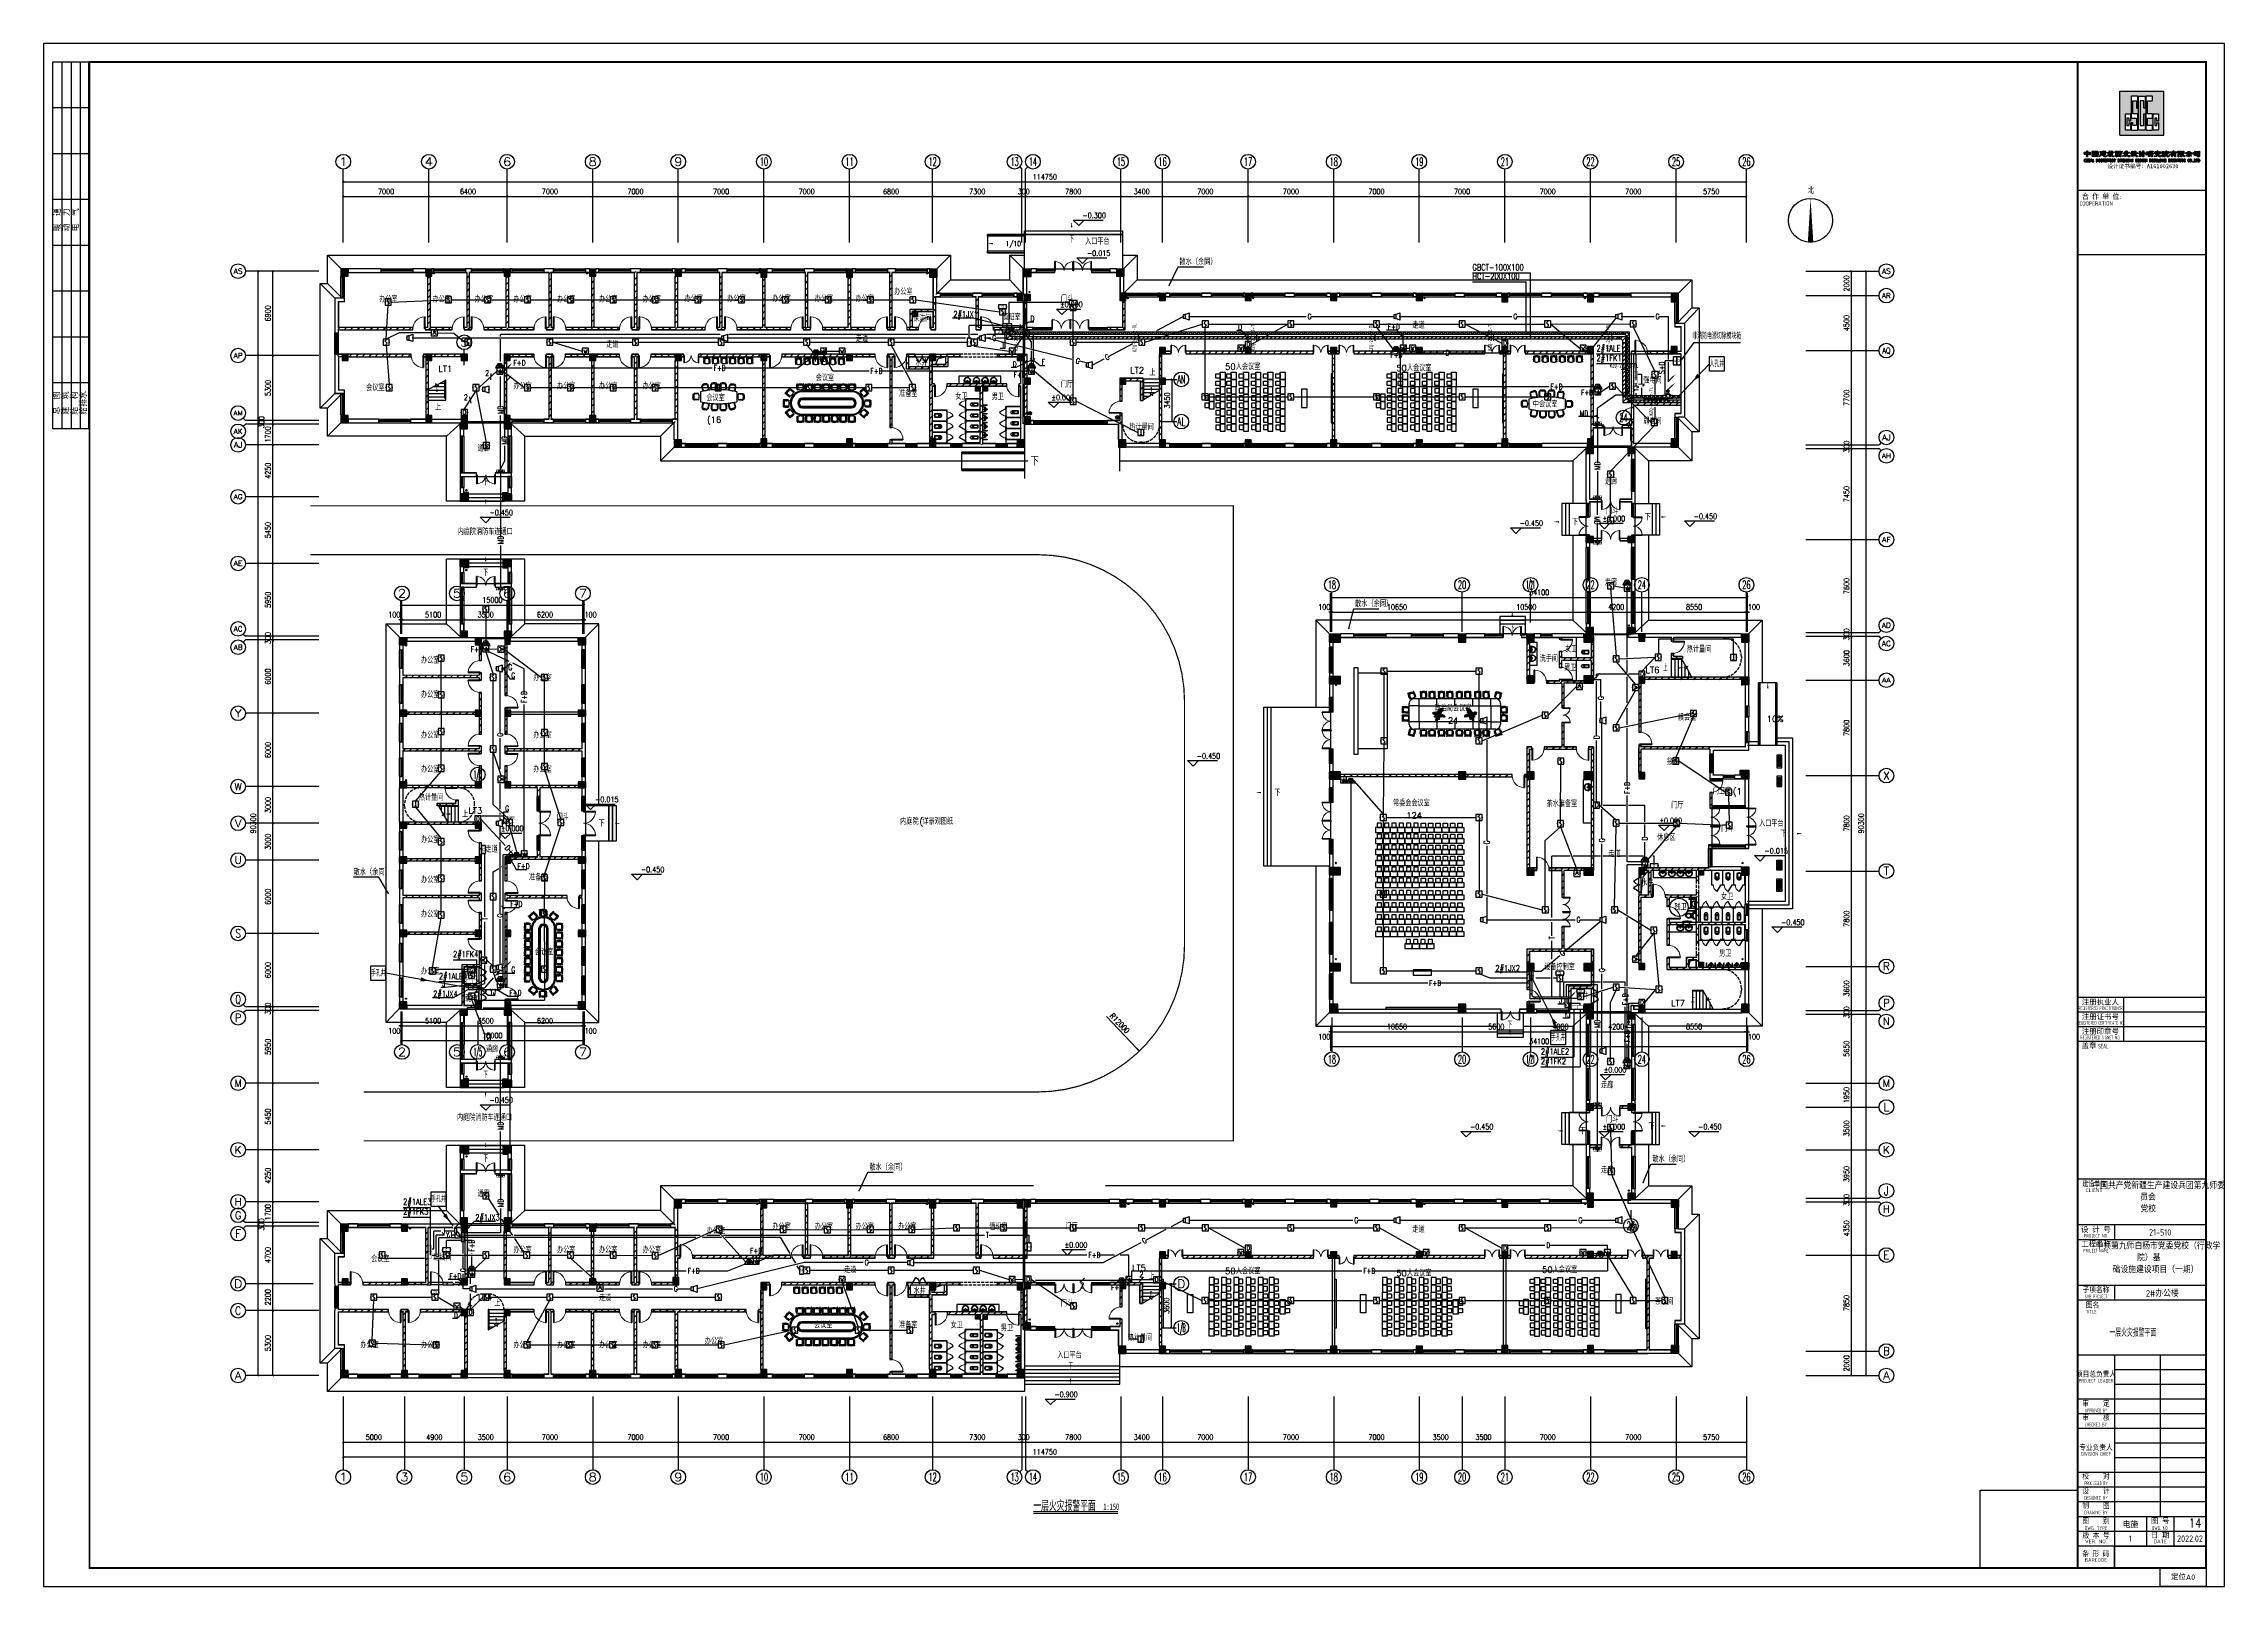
# Model space of a CAD drawing. Extents: x 101023 to 279373, y -114511 to 293844.
# Drawn here: x 101023 to 279373, y -114511 to 11639 of the extents above; entities that cross this region are included whole.
import ezdxf
from ezdxf.enums import TextEntityAlignment as Align

# ---------------------------------------------------------------- set-up
doc = ezdxf.new("R2010")
doc.units = 0
doc.header["$LTSCALE"] = 1000
doc.header["$MEASUREMENT"] = 0
doc.linetypes.add('DASH', pattern=[0.35, 0.25, -0.1])
for name, color, linetype in [('A-ANNO-IDEN', 3, 'Continuous'), ('A-ANNO-TXT', 7, 'Continuous'), ('A-DOOR-HOLE', 161, 'Continuous'), ('A-Fixt', 81, 'Continuous'), ('A-FLOR-STRS', 51, 'Continuous'), ('A-WALL-PATT', 252, 'Continuous'), ('AXIS', 3, 'Continuous'), ('AXIS_TEXT', 7, 'Continuous'), ('BTTK', 7, 'Continuous'), ('BZ', 7, 'Continuous'), ('CABLETRAY', 3, 'Continuous'), ('COLUMN', 2, 'Continuous'), ('D', 7, 'Continuous'), ('DIM-消防', 3, 'Continuous'), ('DIM_ELEV', 3, 'Continuous'), ('DIM_LEAD', 3, 'Continuous'), ('DIM_SYMB', 3, 'Continuous'), ('DOOR_FIRE', 4, 'Continuous'), ('E2-楼梯、坡道', 52, 'Continuous'), ('EQUIP-广播', 3, 'Continuous'), ('EQUIP-插座', 3, 'Continuous'), ('EQUIP-消防', 3, 'Continuous'), ('EQUIP-箱柜', 3, 'Continuous'), ('Logo', 4, 'Continuous'), ('LWIRE', 4, 'Continuous'), ('PUB_DIM', 3, 'Continuous'), ('PUB_HATCH', 8, 'Continuous'), ('PUB_TEXT', 7, 'Continuous'), ('PUB_TITLE', 7, 'Continuous'), ('PUB_WALL', 2, 'Continuous'), ('SIG_TEXT', 7, 'Continuous'), ('STAIR', 2, 'Continuous'), ('TEL_HATCH', 8, 'Continuous'), ('TEL_SYMB', 2, 'Continuous'), ('WALL', 2, 'Continuous'), ('WINDOW', 2, 'Continuous'), ('WIRE-消防', 1, 'Continuous'), ('厕卫厨', 252, 'Continuous'), ('厨卫', 252, 'Continuous'), ('家具', 8, 'Continuous'), ('布置', 4, 'Continuous'), ('抗震支吊架', 2, 'Continuous'), ('排水', 153, 'Continuous'), ('看线', 30, 'Continuous')]:
    doc.layers.add(name, color=color, linetype=linetype)
doc.layers.add('条形码', color=7, linetype='Continuous', plot=False)
doc.layers.add('验收章', color=7, linetype='Continuous', plot=False)
doc.styles.add('_TCH_AXIS', font='COMPLEX', dxfattribs={"bigfont": 'GBCBIG'})
doc.styles.add('_TCH_DIM', font='simplex.shx', dxfattribs={"bigfont": 'gbcbig.shx'})
doc.styles.add('_TCH_DIM_T3', font='SIMPLEX', dxfattribs={"width": 0.705882, "bigfont": 'GBCBIG'})
doc.styles.add('_TCH_LABEL', font='simplex.shx', dxfattribs={"bigfont": 'gbcbig.shx'})
doc.styles.add('_TEL_ATTDEF', font='gbenor', dxfattribs={"bigfont": 'gbcbig'})
doc.styles.add('_TEL_DIM', font='simplex.shx', dxfattribs={"width": 0.8, "height": 3.5, "bigfont": 'gbcbig.shx'})
doc.styles.add('A_DIM', font='simplex.shx', dxfattribs={"width": 0.7, "bigfont": 'gbcbig.shx'})
doc.styles.add('COMPLEX', font='COMPLEX')
doc.styles.add('HT', font='')
doc.styles.add('HZ(TK)', font='geniso.shx', dxfattribs={"width": 0.9, "bigfont": 'hztxt.shx'})
doc.styles.add('kzcad', font='', dxfattribs={"width": 0.8})
doc.styles.get("Standard").update_dxf_attribs({"font": 'simplex.shx', "width": 0.8, "bigfont": 'gbcbig.shx'})
doc.styles.add('仿宋', font='', dxfattribs={"width": 0.6})
doc.styles.get('HT').set_extended_font_data('SimHei')
doc.styles.get('kzcad').set_extended_font_data('SimSun')
doc.styles.get('仿宋').set_extended_font_data('SimSun')
doc.dimstyles.new('_TCH_ARCH&&150', dxfattribs={"dimtxt": 446.25, "dimasz": 150, "dimexe": 375, "dimexo": 450, "dimgap": 189.375, "dimtad": 1, "dimdec": 0, "dimzin": 0, "dimdsep": 46, "dimtxsty": '_TCH_DIM_T3', "dimblk": 'ARCHTICK', "dimcen": 0.09, "dimclrt": 7, "dimazin": 2, "dimtfac": 1, "dimtdec": 0, "dimtix": 1, "dimtmove": 2, "dimatfit": 3, "dimfxl": 1, "dimtolj": 1, "dimtzin": 0, "dimarcsym": 0})
pattern_1 = [(45, (-908016.57, -754752.9), (-265.16515, 265.16515), [])]

# ---------------------------------------------------------------- blocks, each defined once
blk = doc.blocks.new('CSCEC')
at = {"layer": 'Logo'}
h = blk.add_hatch(color=4, dxfattribs=at)
h.paths.add_polyline_path([(0, -24), (24, -24), (24, 0), (0, 0)])
h.paths.add_polyline_path([(6.2, -2.8), (9.8, -2.8), (9.8, -9.2), (9, -9.2), (9, -5.4, 0.414214), (8.8, -5.2), (7.2, -5.2, 0.414214), (7, -5.4), (7, -12.2, 0.414214), (7.2, -12.4), (9.8, -12.4), (9.8, -21.2), (6.2, -21.2), (6.2, -17.2), (7, -17.2), (7, -18.6, 0.414214), (7.2, -18.8), (8.8, -18.8, 0.414214), (9, -18.6), (9, -15, 0.414214), (8.8, -14.8), (6.2, -14.8)], flags=16)
h.paths.add_polyline_path([(10.2, -2.8), (13.8, -2.8), (13.8, -9.2), (13, -9.2), (13, -5.4, 0.414214), (12.8, -5.2), (11.2, -5.2, 0.414214), (11, -5.4), (11, -18.6, 0.414214), (11.2, -18.8), (12.8, -18.8, 0.414214), (13, -18.6), (13, -12.4), (13.8, -12.4), (13.8, -21.2), (10.2, -21.2)], flags=16)
h.paths.add_polyline_path([(5.8, -12.4), (5.8, -16.4), (5, -16.4), (5, -15, 0.414214), (4.8, -14.8), (4, -14.8, 0.414214), (3.8, -15), (3.8, -18.6, 0.414214), (4, -18.8), (4.8, -18.8, 0.414214), (5, -18.6), (5, -17.2), (5.8, -17.2), (5.8, -21.2), (3, -21.2), (3, -12.4)], flags=16)
h.paths.add_polyline_path([(14.2, -2.8), (17.8, -2.8), (17.8, -5.2), (15.2, -5.2, 0.414214), (15, -5.4), (15, -12.2, 0.414214), (15.2, -12.4), (17.8, -12.4), (17.8, -14.8), (15.2, -14.8, 0.414214), (15, -15), (15, -18.6, 0.414214), (15.2, -18.8), (17.8, -18.8), (17.8, -21.2), (14.2, -21.2)], flags=16)
h.paths.add_polyline_path([(21, -12.4), (21, -16.4), (20.2, -16.4), (20.2, -15, 0.414214), (20, -14.8), (19.2, -14.8, 0.414214), (19, -15), (19, -18.6, 0.414214), (19.2, -18.8), (20, -18.8, 0.414214), (20.2, -18.6), (20.2, -17.2), (21, -17.2), (21, -21.2), (18.2, -21.2), (18.2, -12.4)], flags=16)
for p, q in [((0, -24), (0, 0)), ((0, 0), (24, 0)), ((0, 0), (24, 0)), ((24, -24), (24, 0)), ((0, -24), (24, -24))]:
    blk.add_line(p, q, dxfattribs=at)
for points in [[(8.8, -5.2, -0.414214), (9, -5.4), (9, -9, 0.414214), (9.2, -9.2), (9.6, -9.2, 0.414214), (9.8, -9), (9.8, -3, 0.414214), (9.6, -2.8), (6.4, -2.8, 0.414214), (6.2, -3), (6.2, -14.6, 0.414214), (6.4, -14.8), (8.8, -14.8, -0.414214), (9, -15), (9, -18.6, -0.414214), (8.8, -18.8), (7.2, -18.8, -0.414214), (7, -18.6), (7, -17.4, 0.414214), (6.8, -17.2), (6.4, -17.2, 0.414214), (6.2, -17.4), (6.2, -21, 0.414214), (6.4, -21.2), (9.6, -21.2, 0.414214), (9.8, -21), (9.8, -12.6, 0.414214), (9.6, -12.4), (7.2, -12.4, -0.414214), (7, -12.2), (7, -5.4, -0.414214), (7.2, -5.2)], [(12.8, -18.8, 0.414214), (13, -18.6), (13, -12.6, -0.414214), (13.2, -12.4), (13.6, -12.4, -0.414214), (13.8, -12.6), (13.8, -21, -0.414214), (13.6, -21.2), (10.4, -21.2, -0.414214), (10.2, -21), (10.2, -3, -0.414214), (10.4, -2.8), (13.6, -2.8, -0.414214), (13.8, -3), (13.8, -9, -0.414214), (13.6, -9.2), (13.2, -9.2, -0.414214), (13, -9), (13, -5.4, 0.414214), (12.8, -5.2), (11.2, -5.2, 0.414214), (11, -5.4), (11, -18.6, 0.414214), (11.2, -18.8)], [(15.2, -12.4, -0.414214), (15, -12.2), (15, -5.4, -0.414214), (15.2, -5.2), (17.6, -5.2, 0.414214), (17.8, -5), (17.8, -3, 0.414214), (17.6, -2.8), (14.4, -2.8, 0.414214), (14.2, -3), (14.2, -21, 0.414214), (14.4, -21.2), (17.6, -21.2, 0.414214), (17.8, -21), (17.8, -19, 0.414214), (17.6, -18.8), (15.2, -18.8, -0.414214), (15, -18.6), (15, -15, -0.414214), (15.2, -14.8), (17.6, -14.8, 0.414214), (17.8, -14.6), (17.8, -12.6, 0.414214), (17.6, -12.4)], [(4.9, -18.8, 0.414214), (5, -18.7), (5, -17.3, -0.414214), (5.1, -17.2), (5.7, -17.2, -0.414214), (5.8, -17.3), (5.8, -21.1, -0.414214), (5.7, -21.2), (3.1, -21.2, -0.414214), (3, -21.1), (3, -12.5, -0.414214), (3.1, -12.4), (5.7, -12.4, -0.414214), (5.8, -12.5), (5.8, -16.3, -0.414214), (5.7, -16.4), (5.1, -16.4, -0.414214), (5, -16.3), (5, -14.9, 0.414214), (4.9, -14.8), (3.9, -14.8, 0.414214), (3.8, -14.9), (3.8, -18.7, 0.414214), (3.9, -18.8)], [(20.1, -18.8, 0.414214), (20.2, -18.7), (20.2, -17.3, -0.414214), (20.3, -17.2), (20.9, -17.2, -0.414214), (21, -17.3), (21, -21.1, -0.414214), (20.9, -21.2), (18.3, -21.2, -0.414214), (18.2, -21.1), (18.2, -12.5, -0.414214), (18.3, -12.4), (20.9, -12.4, -0.414214), (21, -12.5), (21, -16.3, -0.414214), (20.9, -16.4), (20.3, -16.4, -0.414214), (20.2, -16.3), (20.2, -14.9, 0.414214), (20.1, -14.8), (19.1, -14.8, 0.414214), (19, -14.9), (19, -18.7, 0.414214), (19.1, -18.8)]]:
    blk.add_lwpolyline(points, format="xyb", close=True, dxfattribs=at)
blk = doc.blocks.new('logo-txt')
at = {"layer": 'Logo'}
h = blk.add_hatch(color=4, dxfattribs=at)
h.dxf.hatch_style = 1
h.paths.add_polyline_path([(0.8, 4), (0.5, 4), (0.2, 3.9), (0.1, 3.9), (0.1, 4), (0, 4.7), (0, 5.1), (0, 5.2), (0.1, 5.3), (0.1, 5.4), (0.3, 5.4), (0.7, 5.3), (1, 5.3), (1.4, 5.3), (1.4, 5.9), (1.4, 6), (1.4, 6), (1.6, 6.1), (1.7, 6), (1.8, 5.9), (1.8, 5.6), (1.8, 5.3), (2.1, 5.3), (2.4, 5.3), (2.7, 5.3), (2.9, 5.4), (3, 5.4), (3.1, 5.4), (3.2, 5.3), (3.3, 5.2), (3.3, 5.1), (3.2, 4.6), (3.2, 4.2), (3.2, 4.1), (3.2, 4), (3.1, 3.9), (3, 3.9), (2.8, 3.9), (2.4, 4), (1.8, 4.1), (1.8, 3.4), (1.8, 2.9), (1.7, 2.8), (1.6, 2.7), (1.5, 2.7), (1.4, 2.7), (1.4, 2.8), (1.3, 2.9), (1.4, 4.1)])
h.paths.add_polyline_path([(0.9, 5), (0.5, 4.9), (0.4, 4.9), (0.4, 4.7), (0.4, 4.4), (0.5, 4.4), (0.5, 4.4), (1, 4.3), (1.4, 4.4), (1.4, 5)], flags=16)
h.paths.add_polyline_path([(2.8, 4.4), (2.8, 4.5), (2.9, 4.7), (2.9, 4.8), (2.8, 4.9), (2.7, 4.9), (2.4, 5), (1.8, 5), (1.8, 4.4), (2.3, 4.3), (2.7, 4.4)], flags=16)
h = blk.add_hatch(color=4, dxfattribs=at)
h.dxf.hatch_style = 1
h.paths.add_polyline_path([(0.8, 1.3), (0.6, 1.5), (0.5, 1.6), (0.4, 1.6), (0.3, 1.5), (0.2, 1.3), (0.1, 1), (0.1, 0.6), (0.2, 0.3), (0.3, 0.1), (0.4, 0), (0.5, 0), (0.6, 0.1), (0.8, 0.2), (0.8, 0.4), (0.8, 0.4), (0.8, 0.2), (0.7, 0.1), (0.6, 0), (0.4, 0), (0.2, 0.1), (0.1, 0.2), (0.1, 0.4), (0, 0.6), (0, 1), (0.1, 1.2), (0.1, 1.4), (0.2, 1.5), (0.4, 1.6), (0.6, 1.6), (0.7, 1.5), (0.8, 1.4), (0.8, 1.7), (0.8, 1)])
h.paths.add_polyline_path([(1.7, 0), (1.7, 0), (1.8, 0), (1.9, 0.1), (1.9, 0.2), (1.9, 0.8), (1.4, 0.8), (1.4, 0.2), (1.4, 0.1), (1.5, 0), (1.5, 0), (1.5, 0), (1.1, 0), (1.1, 0), (1.1, 0), (1.2, 0.1), (1.2, 0.2), (1.2, 1.4), (1.2, 1.5), (1.1, 1.6), (1.1, 1.6), (1.1, 1.6), (1.5, 1.6), (1.5, 1.6), (1.5, 1.6), (1.4, 1.5), (1.4, 1.4), (1.4, 0.9), (1.9, 0.9), (1.9, 1.4), (1.9, 1.5), (1.8, 1.6), (1.7, 1.6), (1.7, 1.6), (2.2, 1.6), (2.2, 1.6), (2.1, 1.6), (2, 1.5), (2, 1.4), (2, 0.2), (2, 0.1), (2.1, 0), (2.2, 0), (2.2, 0)])
h.paths.add_polyline_path([(2.4, 0), (2.4, 0), (2.4, 0), (2.5, 0.1), (2.5, 0.2), (2.5, 1.4), (2.5, 1.5), (2.4, 1.6), (2.4, 1.6), (2.4, 1.6), (2.8, 1.6), (2.8, 1.6), (2.8, 1.6), (2.7, 1.5), (2.7, 1.4), (2.7, 0.2), (2.7, 0.1), (2.8, 0), (2.8, 0), (2.8, 0)])
h.paths.add_polyline_path([(4.1, 1.6), (4, 1.5), (4, 0), (3.9, 0), (3.2, 1.5), (3.2, 0.1), (3.3, 0), (3.4, 0), (3.4, 0), (3, 0), (3, 0), (3.1, 0), (3.2, 0.1), (3.2, 1.5), (3.1, 1.6), (3, 1.6), (3, 1.6), (3.3, 1.6), (3.9, 0.3), (3.9, 1.5), (3.8, 1.6), (3.8, 1.6), (3.8, 1.6), (4.1, 1.6), (4.1, 1.6)])
h.paths.add_polyline_path([(4.9, 0), (4.9, 0), (4.9, 0), (5, 0.1), (5, 0.1), (4.9, 0.4), (4.5, 0.4), (4.4, 0.1), (4.5, 0), (4.6, 0), (4.6, 0), (4.3, 0), (4.3, 0), (4.3, 0), (4.4, 0.1), (4.7, 1.6), (4.8, 1.6), (5.1, 0.1), (5.2, 0), (5.2, 0), (5.2, 0)])
h.paths.add_polyline_path([(4.7, 1.3), (4.5, 0.5), (4.9, 0.5)], flags=16)
h = blk.add_hatch(color=4, dxfattribs=at)
h.dxf.hatch_style = 1
h.paths.add_polyline_path([(4.9, 5.1), (5.1, 5.2), (5.8, 5.2), (6.5, 5.2), (6.7, 5.2), (6.8, 5.1), (6.8, 5), (6.8, 5), (6.7, 4.9), (6.1, 4.9), (6.1, 4.6), (6.6, 4.6), (6.7, 4.5), (6.7, 4.4), (6.7, 4.4), (6.6, 4.3), (6.3, 4.3), (6.1, 4.3), (6.1, 3.9), (6.9, 3.9), (6.9, 3.8), (6.9, 3.6), (6.9, 3.6), (6.7, 3.6), (5.7, 3.6), (5.3, 3.6), (4.9, 3.5), (4.9, 3.5), (4.8, 3.5), (4.8, 3.7), (5, 3.9), (5, 3.9), (5.1, 3.9), (5.4, 3.9), (5.7, 3.9), (5.7, 4.3), (5.1, 4.3), (5, 4.3), (5.1, 4.4), (5.2, 4.6), (5.3, 4.6), (5.5, 4.6), (5.7, 4.6), (5.7, 4.9), (5.3, 4.9), (5, 4.9), (4.9, 4.8), (4.9, 4.9)], flags=0)
h.paths.add_polyline_path([(5.7, 5.8), (6.3, 5.8), (6.9, 5.7), (7.1, 5.8), (7.3, 5.8), (7.4, 5.7), (7.5, 5.6), (7.5, 5.5), (7.5, 4.3), (7.4, 3.1), (7.4, 2.9), (7.3, 2.9), (7.2, 2.8), (7, 2.9), (6.7, 3), (6.3, 3), (5.3, 3), (5, 3), (4.8, 2.9), (4.6, 2.9), (4.4, 2.9), (4.3, 3), (4.3, 3.1), (4.3, 3.2), (4.3, 3.4), (4.3, 4.7), (4.3, 5.3), (4.3, 5.5), (4.4, 5.7), (4.5, 5.8), (4.7, 5.8)])
h.paths.add_polyline_path([(6.7, 4.2), (6.8, 4.1), (6.8, 4), (6.7, 4), (6.5, 4), (6.4, 4), (6.6, 4.2)], flags=0)
h.paths.add_polyline_path([(4.6, 4.3), (4.7, 3.4), (4.7, 3.3), (4.8, 3.3), (5.8, 3.3), (6.9, 3.3), (7, 3.3), (7, 3.3), (7.1, 3.4), (7.1, 3.5), (7.1, 5.2), (7.1, 5.4), (6.9, 5.4), (6.5, 5.5), (5.7, 5.5), (4.8, 5.5), (4.8, 5.4), (4.7, 5.4), (4.7, 5.1)], flags=16)
h = blk.add_hatch(color=4, dxfattribs=at)
h.dxf.hatch_style = 1
h.paths.add_polyline_path([(4.9, 5.1), (5.1, 5.2), (5.8, 5.2), (6.5, 5.2), (6.7, 5.2), (6.8, 5.1), (6.8, 5), (6.8, 5), (6.7, 4.9), (6.1, 4.9), (6.1, 4.6), (6.6, 4.6), (6.7, 4.5), (6.7, 4.4), (6.7, 4.4), (6.6, 4.3), (6.3, 4.3), (6.1, 4.3), (6.1, 3.9), (6.9, 3.9), (6.9, 3.8), (6.9, 3.6), (6.9, 3.6), (6.7, 3.6), (5.7, 3.6), (5.3, 3.6), (4.9, 3.5), (4.9, 3.5), (4.8, 3.5), (4.8, 3.7), (5, 3.9), (5, 3.9), (5.1, 3.9), (5.4, 3.9), (5.7, 3.9), (5.7, 4.3), (5.1, 4.3), (5, 4.3), (5.1, 4.4), (5.2, 4.6), (5.3, 4.6), (5.5, 4.6), (5.7, 4.6), (5.7, 4.9), (5.3, 4.9), (5, 4.9), (4.9, 4.8), (4.9, 4.9)])
h = blk.add_hatch(color=4, dxfattribs=at)
h.dxf.hatch_style = 1
h.paths.add_polyline_path([(6.7, 4.2), (6.8, 4.1), (6.8, 4), (6.7, 4), (6.5, 4), (6.4, 4), (6.6, 4.2)])
h = blk.add_hatch(color=4, dxfattribs=at)
h.dxf.hatch_style = 1
h.paths.add_polyline_path([(7.6, 1.6), (7.5, 1.5), (7.5, 0), (7.4, 0), (6.7, 1.5), (6.7, 0.1), (6.8, 0), (6.9, 0), (6.9, 0), (6.5, 0), (6.5, 0), (6.6, 0), (6.7, 0.1), (6.7, 1.5), (6.6, 1.6), (6.5, 1.6), (6.5, 1.6), (6.8, 1.6), (7.4, 0.3), (7.4, 1.5), (7.3, 1.6), (7.3, 1.6), (7.3, 1.6), (7.6, 1.6), (7.6, 1.6)])
h.paths.add_polyline_path([(8.7, 0.4), (8.6, 0.2), (8.5, 0.1), (8.4, 0), (8.3, 0), (8.3, 0), (8.1, 0.1), (8, 0.2), (7.9, 0.4), (7.9, 0.7), (7.9, 0.9), (7.9, 1.2), (8, 1.4), (8.1, 1.5), (8.3, 1.6), (8.4, 1.6), (8.4, 1.6), (8.5, 1.5), (8.6, 1.4), (8.7, 1.2), (8.8, 0.9), (8.8, 0.7)])
h.paths.add_polyline_path([(8.6, 1), (8.6, 1.3), (8.5, 1.5), (8.4, 1.6), (8.3, 1.6), (8.2, 1.5), (8.1, 1.3), (8, 1), (8, 0.6), (8.1, 0.3), (8.2, 0.1), (8.3, 0), (8.4, 0), (8.5, 0.1), (8.6, 0.3), (8.6, 0.6)], flags=16)
h.paths.add_polyline_path([(9.9, 0), (9.8, 0), (9.8, 0.2), (9.7, 0.6), (9.6, 0.7), (9.5, 0.8), (9.3, 0.8), (9.3, 0.2), (9.3, 0.1), (9.4, 0), (9.5, 0), (9.5, 0), (9, 0), (9, 0), (9.1, 0), (9.1, 0.1), (9.2, 0.2), (9.2, 1.4), (9.1, 1.5), (9.1, 1.6), (9, 1.6), (9, 1.6), (9.7, 1.6), (9.8, 1.5), (9.9, 1.4), (9.9, 1.3), (9.9, 1.1), (9.9, 1), (9.8, 0.9), (9.7, 0.8), (9.6, 0.8), (9.6, 0.8), (9.7, 0.7), (9.8, 0.2), (9.9, 0.2), (9.9, 0.2), (10, 0.2), (10, 0.3), (10, 0.3), (10, 0.2)])
h.paths.add_polyline_path([(9.8, 1.4), (9.8, 1.5), (9.7, 1.6), (9.4, 1.6), (9.3, 1.5), (9.3, 1.4), (9.3, 0.9), (9.7, 0.9), (9.8, 0.9), (9.8, 1.1)], flags=16)
h.paths.add_polyline_path([(11.1, 1.1), (11, 1.4), (11, 1.5), (10.9, 1.5), (10.8, 1.6), (10.7, 1.5), (10.7, 1.4), (10.7, 0.2), (10.7, 0.1), (10.8, 0), (10.9, 0), (10.9, 0), (10.4, 0), (10.4, 0), (10.5, 0), (10.5, 0.1), (10.6, 0.2), (10.6, 1.4), (10.5, 1.5), (10.5, 1.6), (10.3, 1.5), (10.3, 1.5), (10.3, 1.4), (10.2, 1.1), (10.2, 1.1), (10.2, 1.6), (11.1, 1.6), (11.1, 1.1)])
h.paths.add_polyline_path([(11.9, 0), (11.9, 0), (12, 0), (12, 0.1), (12.1, 0.2), (12.1, 0.8), (11.6, 0.8), (11.6, 0.2), (11.6, 0.1), (11.7, 0), (11.7, 0), (11.7, 0), (11.3, 0), (11.3, 0), (11.3, 0), (11.4, 0.1), (11.4, 0.2), (11.4, 1.4), (11.4, 1.5), (11.3, 1.6), (11.3, 1.6), (11.3, 1.6), (11.7, 1.6), (11.7, 1.6), (11.7, 1.6), (11.6, 1.5), (11.6, 1.4), (11.6, 0.9), (12.1, 0.9), (12.1, 1.4), (12, 1.5), (12, 1.6), (11.9, 1.6), (11.9, 1.6), (12.4, 1.6), (12.4, 1.6), (12.3, 1.6), (12.2, 1.5), (12.2, 1.4), (12.2, 0.2), (12.2, 0.1), (12.3, 0), (12.4, 0), (12.4, 0)])
h.paths.add_polyline_path([(13.7, 1.6), (13.6, 1.5), (13.3, 0), (13.3, 0), (13.1, 1.5), (12.9, 0), (12.9, 0), (12.7, 1.5), (12.7, 1.5), (12.6, 1.6), (12.5, 1.6), (12.5, 1.6), (13, 1.6), (13, 1.6), (12.9, 1.6), (12.8, 1.5), (12.8, 1.5), (13, 0.5), (13.1, 1.6), (13.2, 1.6), (13.4, 0.5), (13.5, 1.5), (13.4, 1.6), (13.4, 1.6), (13.4, 1.6), (13.7, 1.6), (13.7, 1.6)])
h.paths.add_polyline_path([(13.9, 0), (13.9, 0), (13.9, 0), (14, 0.1), (14, 0.2), (14, 1.4), (14, 1.5), (13.9, 1.6), (13.9, 1.6), (13.9, 1.6), (14.7, 1.6), (14.7, 1.1), (14.7, 1.1), (14.7, 1.4), (14.7, 1.5), (14.6, 1.5), (14.5, 1.6), (14.3, 1.6), (14.2, 1.5), (14.2, 1.4), (14.2, 0.9), (14.2, 0.9), (14.4, 0.9), (14.4, 0.9), (14.5, 1.2), (14.5, 0.4), (14.4, 0.8), (14.4, 0.8), (14.2, 0.8), (14.2, 0.8), (14.2, 0.2), (14.2, 0.1), (14.3, 0), (14.5, 0), (14.6, 0.1), (14.7, 0.1), (14.7, 0.2), (14.7, 0.5), (14.7, 0.5), (14.7, 0)])
h.paths.add_polyline_path([(15.8, 0.2), (15.7, 0.1), (15.5, 0), (15.4, 0), (15.2, 0.1), (15.1, 0.2), (15.1, -0.1), (15.1, 0.6), (15.1, 0.2), (15.2, 0.1), (15.4, 0), (15.5, 0), (15.7, 0.1), (15.7, 0.2), (15.7, 0.5), (15.7, 0.6), (15.6, 0.7), (15.3, 0.8), (15.1, 1), (15.1, 1.1), (15.1, 1.4), (15.2, 1.5), (15.3, 1.6), (15.5, 1.6), (15.7, 1.5), (15.8, 1.4), (15.8, 1.7), (15.8, 1), (15.7, 1.3), (15.6, 1.5), (15.5, 1.6), (15.3, 1.6), (15.2, 1.5), (15.1, 1.4), (15.1, 1.2), (15.2, 1.1), (15.3, 1), (15.6, 0.8), (15.8, 0.7), (15.8, 0.5), (15.8, 0.3)])
h.paths.add_polyline_path([(16.9, 1.1), (16.9, 1.4), (16.9, 1.5), (16.8, 1.5), (16.7, 1.6), (16.6, 1.5), (16.6, 1.4), (16.6, 0.2), (16.6, 0.1), (16.7, 0), (16.7, 0), (16.7, 0), (16.3, 0), (16.3, 0), (16.4, 0), (16.4, 0.1), (16.5, 0.2), (16.5, 1.4), (16.4, 1.5), (16.4, 1.6), (16.2, 1.5), (16.2, 1.5), (16.1, 1.4), (16.1, 1.1), (16.1, 1.1), (16.1, 1.6), (17, 1.6), (17, 1.1)])
h = blk.add_hatch(color=4, dxfattribs=at)
h.dxf.hatch_style = 1
h.paths.add_polyline_path([(10, 5.5), (10, 5.5), (9.9, 5.5), (9.9, 5.6), (9.9, 5.6), (9.9, 5.7), (10, 5.8), (10.5, 5.7), (10.5, 5.9), (10.6, 6.1), (10.7, 6), (10.8, 6), (10.8, 5.9), (10.8, 5.7), (11.2, 5.7), (11.3, 5.8), (11.4, 5.8), (11.5, 5.7), (11.5, 5.6), (11.5, 5.4), (11.7, 5.4), (11.9, 5.3), (11.9, 5.3), (11.9, 5.2), (11.8, 5.2), (11.5, 5.2), (11.5, 4.8), (11.4, 4.7), (11.3, 4.7), (11.3, 4.7), (11.2, 4.8), (10.8, 4.8), (10.8, 4.6), (11.3, 4.6), (11.5, 4.6), (11.5, 4.5), (11.5, 4.5), (11.3, 4.5), (10.8, 4.4), (10.8, 4.2), (11.3, 4.2), (11.5, 4.2), (11.6, 4.1), (11.6, 4), (11.5, 4), (10.9, 4), (10.8, 3.7), (10.8, 3.7), (10.7, 3.6), (11.5, 3.4), (12.3, 3.4), (12, 3), (11.9, 2.8), (11.8, 2.7), (11.7, 2.7), (11.6, 2.7), (11.5, 2.7), (11.3, 2.8), (9.3, 3.9), (9.1, 3.5), (8.9, 3.2), (8.7, 3.1), (8.4, 3), (8.3, 3.1), (8.2, 3.1), (8.3, 3.2), (8.3, 3.2), (8.6, 3.3), (8.8, 3.5), (8.9, 3.7), (9.1, 4), (8.8, 4), (8.7, 4), (8.6, 4), (8.6, 4.1), (8.6, 4.2), (8.8, 4.3), (8.9, 4.3), (9.1, 4.2), (9.2, 4.5), (9.2, 4.6), (9.2, 4.7), (9.1, 4.8), (9, 4.7), (8.9, 4.7), (8.8, 4.8), (8.8, 4.8), (8.9, 4.9), (9.1, 5.1), (9.1, 5.2), (9.2, 5.3), (9.1, 5.3), (9.1, 5.4), (8.9, 5.4), (8.7, 5.3), (8.6, 5.3), (8.5, 5.3), (8.5, 5.4), (8.5, 5.5), (8.7, 5.6), (8.7, 5.7), (8.8, 5.7), (9.1, 5.6), (9.3, 5.6), (9.4, 5.7), (9.5, 5.6), (9.6, 5.6), (9.6, 5.4), (9.3, 5.1), (9.3, 5), (9.3, 4.9), (9.4, 4.9), (9.5, 4.8), (9.5, 4.7), (9.5, 4.5), (9.4, 4.1), (9.7, 4), (10, 3.9), (10.6, 3.6), (10.5, 3.8), (10.5, 4), (9.9, 4), (9.7, 4.1), (9.7, 4.1), (9.7, 4.2), (9.8, 4.2), (10.5, 4.2), (10.5, 4.4), (10.1, 4.4), (9.8, 4.4), (9.8, 4.3), (9.8, 4.4), (9.8, 4.5), (9.9, 4.6), (10.5, 4.6), (10.5, 4.9), (10.1, 4.9), (9.9, 4.8), (9.8, 4.9), (9.9, 5), (10, 5.1), (10.5, 5.1), (10.5, 5.2), (10.2, 5.2), (9.9, 5.2), (9.7, 5.1), (9.6, 5.1), (9.7, 5.3), (9.7, 5.3), (9.8, 5.4), (9.9, 5.4), (10.5, 5.4), (10.5, 5.6)])
h.paths.add_polyline_path([(10.8, 5), (11.2, 5), (11.2, 5.2), (10.8, 5.2)], flags=16)
h.paths.add_polyline_path([(11.2, 5.4), (11.2, 5.6), (10.8, 5.6), (10.8, 5.4)], flags=16)
h = blk.add_hatch(color=4, dxfattribs=at)
h.dxf.hatch_style = 1
h.paths.add_polyline_path([(13.7, 5.8), (13.8, 6), (14, 6), (14.1, 5.9), (14.1, 5.8), (14, 5.7), (14.3, 5.6), (14.5, 5.4), (14.4, 5.3), (14.4, 5.2), (14.3, 5.3), (14.1, 5.4), (13.9, 5.4), (13.9, 5.1), (13.9, 4.9), (13.9, 4.8), (13.8, 4.8), (13.7, 4.8), (13.7, 4.9), (13.7, 5.4), (13.3, 5.1), (13, 4.9), (12.8, 4.9), (12.7, 5), (12.6, 5.1), (12.7, 5.2), (13.1, 5.4), (13.5, 5.6)])
h.paths.add_polyline_path([(14.8, 5.7), (14.9, 5.9), (15, 6), (15.1, 6), (15.2, 5.9), (15.2, 5.9), (15.2, 5.8), (15.2, 5.7), (15.5, 5.6), (15.9, 5.3), (16, 5.2), (16, 5.1), (16, 5), (16, 4.9), (15.8, 5), (15.5, 5.3), (15.1, 5.4), (15.2, 5.1), (15.2, 5), (15.1, 4.9), (15.1, 4.8), (15, 4.9), (14.9, 5.1), (14.9, 5.3), (14.5, 5), (14.4, 5), (14.4, 5.1), (14.4, 5.1), (14.6, 5.4)])
h.paths.add_polyline_path([(14.9, 4.7), (15.1, 4.7), (15.2, 4.7), (15.3, 4.8), (15.4, 4.6), (15.4, 4.5), (15.3, 4.1), (15.3, 3.6), (15.4, 3.5), (15.4, 3.4), (15.6, 3.3), (15.8, 3.2), (16.1, 3.3), (16.3, 3.4), (16.4, 3.4), (16.4, 3.3), (16.3, 3.1), (16.1, 2.8), (16, 2.7), (15.9, 2.7), (15.7, 2.7), (15.4, 2.9), (15.3, 2.9), (15.2, 3.1), (15.1, 3.2), (15.1, 3.4), (15, 3.9), (15.1, 4.4), (15, 4.4), (14.9, 4.4), (14.8, 4.4), (14.7, 4.3), (14.7, 4.1), (14.9, 3.9), (15, 3.9), (15, 3.8), (15, 3.7), (15, 3.6), (14.9, 3.6), (14.8, 3.7), (14.7, 3.8), (14.6, 3.6), (14.6, 3.4), (14.4, 3.2), (14.3, 3), (14.1, 2.9), (14, 2.9), (13.7, 2.9), (13.6, 3), (13.6, 3.1), (13.7, 3.1), (14, 3.2), (14.2, 3.4), (14.3, 3.6), (14.4, 3.7), (14.4, 3.9), (14.4, 4.5), (14.5, 4.7), (14.5, 4.8), (14.6, 4.8), (14.7, 4.7)])
h.paths.add_polyline_path([(13.5, 4), (13.5, 4.3), (13.1, 4.3), (13, 4.3), (12.9, 4.3), (12.9, 4.4), (12.9, 4.5), (13, 4.6), (13.1, 4.7), (13.2, 4.6), (13.6, 4.6), (14.1, 4.6), (14.2, 4.6), (14.2, 4.5), (14.2, 4.4), (14.2, 4.4), (13.9, 4.3), (13.8, 4), (13.9, 3.7), (14.1, 3.7), (14.2, 3.7), (14.3, 3.6), (14.2, 3.6), (14.1, 3.5), (12.7, 3.1), (12.5, 3.1), (12.5, 3.3), (12.5, 3.4), (12.6, 3.5), (13, 3.6), (13.5, 3.7)])
h = blk.add_hatch(color=4, dxfattribs=at)
h.dxf.hatch_style = 1
h.paths.add_polyline_path([(18.7, 5), (18.8, 5), (18.8, 5.4), (18.6, 5.5), (18.5, 5.4), (18.5, 5)], flags=16)
h.paths.add_polyline_path([(17.9, 3.9), (18.1, 4), (18.2, 4.1), (18.2, 4.3), (18.2, 4.6), (17.9, 4.6), (17.7, 4.6), (17.6, 4.2), (17.7, 3.8)], flags=16)
h.paths.add_polyline_path([(19.6, 3.4), (19.7, 3.5), (19.7, 3.8), (19.5, 3.7), (19.2, 3.6), (19, 3.7), (18.8, 3.8), (18.8, 4.4), (18.8, 4.6), (18.6, 4.7), (18.5, 4.6), (18.5, 4.4), (18.5, 4.1), (18.4, 4), (18.3, 3.8), (18.2, 3.7), (18, 3.6), (17.8, 3.6), (17.7, 3.6), (17.7, 3.5), (17.7, 3.4), (17.7, 3.3), (17.8, 3.3), (18.8, 3.3), (19.6, 3.4)], flags=16)
h.paths.add_polyline_path([(19.1, 4.3), (19.1, 4.1), (19.2, 3.9), (19.5, 3.9), (19.7, 4.1), (19.7, 4.4), (19.7, 4.6), (19.6, 4.7), (19.5, 4.7), (19.1, 4.7)], flags=16)
h.paths.add_polyline_path([(17.8, 5.8), (18.6, 5.8), (19.8, 5.8), (20.5, 5.7), (20.8, 5.7), (20.7, 5.4), (20.5, 5.2), (20.4, 5.2), (20.2, 5.2), (19.6, 5.4), (19.1, 5.4), (19.1, 5), (19.8, 5), (20, 5), (20, 4.9), (20.1, 4.8), (20.1, 4.6), (20, 4.1), (20, 3.1), (20, 3), (20, 2.9), (19.9, 2.8), (19.8, 2.8), (19.6, 2.9), (19.4, 3), (18.9, 3), (18.3, 3), (17.8, 2.9), (17.7, 2.9), (17.6, 2.8), (17.5, 2.8), (17.4, 2.8), (17.4, 2.9), (17.3, 3), (17.3, 3.8), (17.3, 4.6), (17.2, 4.8), (17.3, 4.9), (17.3, 5), (17.5, 5), (17.6, 5), (17.8, 5), (18.2, 5), (18.2, 5.4), (17.4, 5.4), (17.2, 5.3), (17, 5.2), (16.9, 5.2), (16.8, 5.2), (16.8, 5.2), (16.8, 5.3), (16.8, 5.5), (16.9, 5.7), (17, 5.8), (17.1, 5.8)])
h = blk.add_hatch(color=4, dxfattribs=at)
h.dxf.hatch_style = 1
h.paths.add_polyline_path([(19.2, 0.2), (19.1, 0.1), (18.9, 0), (18.3, 0), (18.3, 0), (18.4, 0), (18.4, 0.1), (18.5, 0.2), (18.5, 1.4), (18.4, 1.5), (18.4, 1.6), (18.3, 1.6), (18.3, 1.6), (18.9, 1.6), (19.1, 1.5), (19.2, 1.4), (19.2, 1.3), (19.2, 1.1), (19.2, 1), (19.1, 0.9), (19, 0.8), (19.1, 0.8), (19.2, 0.7), (19.2, 0.5), (19.2, 0.3)])
h.paths.add_polyline_path([(19.1, 1.4), (19, 1.5), (18.9, 1.6), (18.7, 1.6), (18.6, 1.5), (18.6, 1.4), (18.6, 0.9), (18.9, 0.9), (19, 0.9), (19.1, 1.1)], flags=16)
h.paths.add_polyline_path([(19.1, 0.6), (19, 0.7), (18.9, 0.8), (18.6, 0.8), (18.6, 0.2), (18.6, 0.1), (18.7, 0), (18.9, 0), (19, 0.1), (19.1, 0.2)], flags=16)
h.paths.add_polyline_path([(20.5, 1.6), (20.4, 1.5), (20.4, 0.5), (20.4, 0.2), (20.2, 0.1), (20.1, 0), (20, 0), (20, 0), (20, 0), (19.8, 0.1), (19.7, 0.2), (19.6, 0.5), (19.6, 1.4), (19.6, 1.5), (19.5, 1.6), (19.5, 1.6), (19.5, 1.6), (19.9, 1.6), (19.9, 1.6), (19.9, 1.6), (19.8, 1.5), (19.8, 1.4), (19.8, 0.4), (19.8, 0.2), (19.9, 0.1), (20, 0), (20.1, 0), (20.2, 0.1), (20.3, 0.2), (20.4, 0.5), (20.4, 1.5), (20.3, 1.6), (20.2, 1.6), (20.2, 1.6), (20.6, 1.6), (20.6, 1.6)])
h.paths.add_polyline_path([(20.8, 0), (20.8, 0), (20.8, 0), (20.9, 0.1), (20.9, 0.2), (20.9, 1.4), (20.9, 1.5), (20.8, 1.6), (20.8, 1.6), (20.8, 1.6), (21.2, 1.6), (21.2, 1.6), (21.2, 1.6), (21.1, 1.5), (21.1, 1.4), (21.1, 0.2), (21.1, 0.1), (21.2, 0), (21.2, 0), (21.2, 0)])
h.paths.add_polyline_path([(21.4, 0), (21.4, 0), (21.5, 0), (21.6, 0.1), (21.6, 0.2), (21.6, 1.4), (21.6, 1.5), (21.5, 1.6), (21.4, 1.6), (21.4, 1.6), (21.9, 1.6), (21.9, 1.6), (21.8, 1.6), (21.7, 1.5), (21.7, 1.4), (21.7, 0.2), (21.7, 0.1), (21.8, 0), (22, 0), (22.1, 0.1), (22.2, 0.1), (22.2, 0.2), (22.2, 0.5), (22.2, 0.5), (22.2, 0)])
h.paths.add_polyline_path([(23.3, 0.4), (23.2, 0.2), (23.1, 0.1), (22.9, 0), (22.4, 0), (22.4, 0), (22.5, 0), (22.5, 0.1), (22.6, 0.2), (22.6, 1.4), (22.5, 1.5), (22.5, 1.6), (22.4, 1.6), (22.4, 1.6), (22.9, 1.6), (23.1, 1.5), (23.2, 1.4), (23.3, 1.2), (23.3, 1), (23.3, 0.6)])
h.paths.add_polyline_path([(23.2, 1), (23.1, 1.3), (23, 1.5), (22.9, 1.6), (22.8, 1.6), (22.7, 1.5), (22.7, 1.4), (22.7, 0.2), (22.7, 0.1), (22.8, 0), (22.9, 0), (23, 0.1), (23.1, 0.3), (23.2, 0.6)], flags=16)
h.paths.add_polyline_path([(23.6, 0), (23.6, 0), (23.6, 0), (23.7, 0.1), (23.7, 0.2), (23.7, 1.4), (23.7, 1.5), (23.6, 1.6), (23.6, 1.6), (23.6, 1.6), (24, 1.6), (24, 1.6), (24, 1.6), (23.9, 1.5), (23.9, 1.4), (23.9, 0.2), (23.9, 0.1), (24, 0), (24, 0), (24, 0)])
h.paths.add_polyline_path([(25.3, 1.6), (25.2, 1.5), (25.2, 0), (25.2, 0), (24.4, 1.5), (24.4, 0.1), (24.5, 0), (24.6, 0), (24.6, 0), (24.2, 0), (24.2, 0), (24.3, 0), (24.4, 0.1), (24.4, 1.5), (24.3, 1.6), (24.2, 1.6), (24.2, 1.6), (24.5, 1.6), (25.1, 0.3), (25.1, 1.5), (25, 1.6), (25, 1.6), (25, 1.6), (25.3, 1.6), (25.3, 1.6)])
h.paths.add_polyline_path([(26.5, 0.6), (26.4, 0.5), (26.4, 0.5), (26.4, 0), (26.3, 0.1), (26.2, 0.1), (26.1, 0), (26, 0), (25.8, 0.1), (25.7, 0.2), (25.6, 0.4), (25.6, 0.6), (25.6, 1), (25.6, 1.2), (25.7, 1.4), (25.8, 1.5), (26, 1.6), (26.1, 1.6), (26.2, 1.5), (26.3, 1.4), (26.4, 1.7), (26.4, 1), (26.3, 1.3), (26.2, 1.5), (26.1, 1.6), (26, 1.6), (25.9, 1.5), (25.8, 1.3), (25.7, 1), (25.7, 0.6), (25.8, 0.3), (25.9, 0.1), (26, 0), (26.1, 0), (26.2, 0.1), (26.3, 0.2), (26.3, 0.5), (26.2, 0.5), (26.2, 0.6), (26.1, 0.6), (26.1, 0.6), (26.6, 0.6), (26.6, 0.6)])
h = blk.add_hatch(color=4, dxfattribs=at)
h.dxf.hatch_style = 1
h.paths.add_polyline_path([(21.8, 4.6), (21.4, 4.5), (21.3, 4.5), (21.2, 4.6), (21.2, 4.6), (21.2, 4.7), (21.4, 4.9), (21.5, 5), (21.8, 4.9), (22.2, 4.9), (22.2, 4.9), (22.2, 5), (22.2, 5.4), (22.2, 5.6), (22.3, 5.8), (22.4, 5.9), (22.5, 5.9), (22.6, 5.9), (22.6, 5.8), (22.7, 5.6), (22.7, 5.4), (22.6, 4.3), (22.7, 3.2), (22.6, 3.1), (22.6, 3), (22.5, 2.9), (22.5, 2.9), (22.3, 2.9), (22.2, 3), (22.2, 3.4), (21.8, 3.2), (21.3, 3.1), (21.2, 3), (21.1, 3), (21, 3.1), (21, 3.2), (21, 3.4), (21.1, 3.5), (21.2, 3.6), (21.3, 3.6), (22, 3.7), (22.2, 3.8), (22.2, 3.9), (22.2, 4.2), (22.2, 4.6)])
h.paths.add_polyline_path([(23, 5.7), (23.1, 5.9), (23.1, 5.9), (23.1, 6), (23.3, 6), (23.4, 5.9), (23.4, 5.8), (23.4, 5.6), (23.4, 5.3), (23.4, 4.6), (23.9, 5), (24.3, 5.4), (24.4, 5.4), (24.5, 5.4), (24.5, 5.3), (24.6, 5.2), (24.6, 5.1), (24.5, 4.9), (24.1, 4.7), (23.4, 4.4), (23.4, 4), (23.4, 3.8), (23.5, 3.7), (23.5, 3.7), (23.6, 3.6), (23.8, 3.6), (24.1, 3.5), (24.9, 3.6), (25, 3.6), (25, 3.4), (24.9, 3.1), (24.7, 2.9), (24.5, 2.8), (24.2, 2.8), (23.9, 2.9), (23.4, 3.1), (23.2, 3.2), (23.1, 3.4), (23.1, 3.6), (23, 3.8), (23, 4.5), (23, 5.3)])
h = blk.add_hatch(color=4, dxfattribs=at)
h.dxf.hatch_style = 1
h.paths.add_polyline_path([(28.2, 4), (28.1, 3.8), (28.3, 3.6), (28.6, 3.5), (28.9, 3.4), (29.2, 3.4), (29.2, 3.3), (29.2, 3.2), (29, 2.8), (28.9, 2.7), (28.8, 2.7), (28.7, 2.7), (28.5, 2.8), (28.2, 3.2), (27.9, 3.5), (27.6, 3.3), (27.3, 3.1), (27, 3.1), (26.8, 3.1), (26.8, 3.3), (27, 3.3), (27.2, 3.4), (27.5, 3.5), (27.7, 3.7), (27.4, 3.9), (27.2, 4), (27.1, 4.1), (27.1, 4.2), (27.2, 4.3), (27.3, 4.3), (27.8, 3.9), (27.9, 4), (27.9, 4.2), (27.9, 4.3), (27.8, 4.4), (27.8, 4.4), (27.6, 4.4), (27.3, 4.4), (27.1, 4.3), (27.1, 4.3), (27, 4.4), (27.1, 4.5), (27.3, 4.6), (27.6, 4.6), (28, 4.6), (28.1, 4.6), (28.2, 4.6), (28.3, 4.5), (28.3, 4.3)])
h.paths.add_polyline_path([(26.7, 5.4), (26.7, 5.3), (26.6, 5.3), (26.2, 5.3), (26, 5.4), (25.9, 5.6), (25.9, 5.7), (26, 5.8), (26, 5.9), (26.1, 5.9), (26.2, 5.8)])
h.paths.add_polyline_path([(26.3, 4), (26.3, 3.7), (26.3, 3.5), (26.4, 3.5), (26.4, 3.6), (26.6, 3.7), (26.8, 3.9), (26.8, 3.9), (26.8, 3.8), (26.8, 3.6), (26.5, 3.3), (26.2, 3), (26, 2.9), (25.9, 2.9), (25.8, 3), (25.8, 3.1), (25.9, 3.3), (26, 3.8), (26, 4.2), (26, 4.4), (25.9, 4.5), (25.9, 4.5), (25.7, 4.5), (25.5, 4.5), (25.3, 4.4), (25.3, 4.4), (25.2, 4.5), (25.3, 4.8), (25.4, 4.9), (25.6, 4.9), (25.9, 4.8), (26.1, 4.9), (26.3, 4.9), (26.3, 4.8), (26.4, 4.6), (26.3, 4.4)])
h.paths.add_polyline_path([(28.7, 5), (29, 5.1), (29.1, 5), (29.1, 5), (29.1, 4.9), (29, 4.7), (28.9, 4.6), (28.7, 4.6), (28.6, 4.6), (28.4, 4.6), (28.2, 4.6), (28.1, 4.7), (28, 4.8), (28, 5.4), (27.9, 5.5), (27.9, 5.5), (27.8, 5.5), (27.6, 5.5), (27.6, 5.5), (27.5, 5.4), (27.5, 5.2), (27.4, 5), (27.3, 4.8), (27.2, 4.7), (27, 4.6), (26.8, 4.6), (26.8, 4.6), (26.7, 4.6), (26.7, 4.7), (26.7, 4.8), (26.9, 4.8), (27, 4.9), (27.1, 5.1), (27.2, 5.2), (27.2, 5.5), (27.2, 5.7), (27.2, 5.8), (27.3, 5.8), (27.5, 5.8), (27.7, 5.7), (27.9, 5.8), (28.1, 5.8), (28.2, 5.8), (28.2, 5.6), (28.2, 5.4), (28.2, 5.2), (28.3, 5.1), (28.3, 5), (28.4, 5)])
h = blk.add_hatch(color=4, dxfattribs=at)
h.dxf.hatch_style = 1
h.paths.add_polyline_path([(28.8, 0.4), (28.7, 0.2), (28.6, 0.1), (28.5, 0), (27.9, 0), (27.9, 0), (28, 0), (28, 0.1), (28.1, 0.2), (28.1, 1.4), (28, 1.5), (28, 1.6), (27.9, 1.6), (27.9, 1.6), (28.5, 1.6), (28.6, 1.5), (28.7, 1.4), (28.8, 1.2), (28.8, 1), (28.8, 0.6)])
h.paths.add_polyline_path([(28.7, 1), (28.7, 1.3), (28.5, 1.5), (28.4, 1.6), (28.3, 1.6), (28.2, 1.5), (28.2, 1.4), (28.2, 0.2), (28.2, 0.1), (28.3, 0), (28.4, 0), (28.5, 0.1), (28.7, 0.3), (28.7, 0.6)], flags=16)
h.paths.add_polyline_path([(29.1, 0), (29.1, 0), (29.2, 0), (29.2, 0.1), (29.2, 0.2), (29.2, 1.4), (29.2, 1.5), (29.2, 1.6), (29.1, 1.6), (29.1, 1.6), (30, 1.6), (30, 1.1), (29.9, 1.1), (29.9, 1.4), (29.9, 1.5), (29.8, 1.5), (29.7, 1.6), (29.5, 1.6), (29.4, 1.5), (29.4, 1.4), (29.4, 0.9), (29.5, 0.9), (29.6, 0.9), (29.6, 0.9), (29.7, 1.2), (29.7, 0.4), (29.6, 0.8), (29.6, 0.8), (29.5, 0.8), (29.4, 0.8), (29.4, 0.2), (29.4, 0.1), (29.5, 0), (29.7, 0), (29.8, 0.1), (29.9, 0.1), (29.9, 0.2), (29.9, 0.5), (30, 0.5), (30, 0)])
h.paths.add_polyline_path([(31, 0.2), (30.9, 0.1), (30.8, 0), (30.6, 0), (30.4, 0.1), (30.3, 0.2), (30.3, -0.1), (30.3, 0.6), (30.4, 0.2), (30.5, 0.1), (30.6, 0), (30.8, 0), (30.9, 0.1), (31, 0.2), (31, 0.5), (30.9, 0.6), (30.8, 0.7), (30.5, 0.8), (30.3, 1), (30.3, 1.1), (30.3, 1.4), (30.4, 1.5), (30.6, 1.6), (30.7, 1.6), (30.9, 1.5), (31, 1.4), (31, 1.7), (31, 1), (31, 1.3), (30.9, 1.5), (30.7, 1.6), (30.6, 1.6), (30.4, 1.5), (30.4, 1.4), (30.4, 1.2), (30.4, 1.1), (30.5, 1), (30.8, 0.8), (31, 0.7), (31, 0.5), (31, 0.3)])
h.paths.add_polyline_path([(31.3, 0), (31.3, 0), (31.4, 0), (31.4, 0.1), (31.5, 0.2), (31.5, 1.4), (31.4, 1.5), (31.4, 1.6), (31.3, 1.6), (31.3, 1.6), (31.7, 1.6), (31.7, 1.6), (31.7, 1.6), (31.6, 1.5), (31.6, 1.4), (31.6, 0.2), (31.6, 0.1), (31.7, 0), (31.7, 0), (31.7, 0)])
h.paths.add_polyline_path([(32.9, 0.6), (32.9, 0.5), (32.8, 0.5), (32.8, 0), (32.8, 0.1), (32.7, 0.1), (32.6, 0), (32.4, 0), (32.2, 0.1), (32.1, 0.2), (32.1, 0.4), (32, 0.6), (32, 1), (32.1, 1.2), (32.1, 1.4), (32.2, 1.5), (32.4, 1.6), (32.6, 1.6), (32.7, 1.5), (32.8, 1.4), (32.8, 1.7), (32.8, 1), (32.8, 1.3), (32.7, 1.5), (32.6, 1.6), (32.4, 1.6), (32.3, 1.5), (32.2, 1.3), (32.1, 1), (32.1, 0.6), (32.2, 0.3), (32.3, 0.1), (32.4, 0), (32.6, 0), (32.7, 0.1), (32.7, 0.2), (32.7, 0.5), (32.7, 0.5), (32.6, 0.6), (32.6, 0.6), (32.6, 0.6), (33, 0.6), (33, 0.6)])
h.paths.add_polyline_path([(34.2, 1.6), (34.1, 1.5), (34.1, 0), (34.1, 0), (33.4, 1.5), (33.4, 0.1), (33.5, 0), (33.5, 0), (33.5, 0), (33.2, 0), (33.2, 0), (33.3, 0), (33.4, 0.1), (33.4, 1.5), (33.3, 1.6), (33.2, 1.6), (33.2, 1.6), (33.5, 1.6), (34.1, 0.3), (34.1, 1.5), (34, 1.6), (34, 1.6), (34, 1.6), (34.3, 1.6), (34.3, 1.6)])
h = blk.add_hatch(color=4, dxfattribs=at)
h.dxf.hatch_style = 1
h.paths.add_polyline_path([(31.5, 5), (32, 5), (32, 5.4), (31.9, 5.8), (32, 5.9), (32, 6), (32.2, 6), (32.3, 6), (32.3, 5.9), (32.4, 5.7), (32.4, 5.6), (32.4, 5), (33.3, 5), (33.5, 4.9), (33.6, 4.9), (33.5, 4.6), (33.4, 4.4), (33.3, 4.4), (33.2, 4.4), (33.1, 4.4), (33, 4.4), (32.7, 4.6), (32.4, 4.6), (32.4, 2.9), (32.3, 2.8), (32.2, 2.7), (32.1, 2.7), (32, 2.7), (32, 2.8), (31.9, 2.9), (32, 4.6), (31.5, 4.6), (31.3, 4.5), (31.1, 4.4), (31, 4.4), (31, 4.5), (31, 4.7), (31.1, 4.9), (31.2, 5), (31.3, 5)])
h.paths.add_polyline_path([(30.2, 5.6), (30.2, 5.7), (30.2, 5.8), (30.3, 5.9), (30.4, 5.9), (30.5, 5.8), (31, 5.3), (31, 5.2), (30.9, 5.2), (30.6, 5.2), (30.3, 5.4)])
h.paths.add_polyline_path([(30, 4.8), (30.2, 4.8), (30.5, 4.9), (30.6, 4.9), (30.7, 4.8), (30.7, 4.7), (30.7, 4.6), (30.6, 4.1), (30.6, 3.6), (30.6, 3.5), (30.7, 3.5), (30.9, 3.6), (31.2, 3.8), (31.3, 3.8), (31.3, 3.8), (31.1, 3.4), (30.8, 3), (30.5, 2.8), (30.4, 2.8), (30.3, 2.9), (30.2, 3), (30.2, 3.1), (30.3, 3.4), (30.3, 3.9), (30.3, 4.4), (30.3, 4.5), (30.2, 4.5), (29.9, 4.5), (29.7, 4.4), (29.6, 4.4), (29.5, 4.4), (29.5, 4.4), (29.5, 4.5), (29.5, 4.7), (29.6, 4.8), (29.7, 4.8), (29.8, 4.9)])
h = blk.add_hatch(color=4, dxfattribs=at)
h.dxf.hatch_style = 1
h.paths.add_polyline_path([(36, 5.1), (36, 5.5), (35.7, 5.4), (35.6, 5.4), (35.6, 5.4), (35.6, 5.5), (35.6, 5.6), (35.6, 5.8), (35.7, 5.8), (35.8, 5.9), (36, 5.9), (36.4, 5.8), (37.3, 5.8), (37.5, 5.7), (37.5, 5.7), (37.5, 5.6), (37.5, 5.5), (37.4, 5.5), (37.1, 5.5), (37.1, 4.8), (37.9, 4.7), (37.8, 4.5), (37.6, 4.3), (37.5, 4.2), (37.4, 4.3), (37.1, 4.4), (37.1, 3.1), (37.1, 2.9), (37.1, 2.8), (37, 2.7), (36.9, 2.7), (36.8, 2.7), (36.8, 2.8), (36.7, 3), (36.7, 4.4), (36.4, 4.4), (36.3, 3.7), (36.1, 3.4), (35.9, 3.2), (35.7, 3.1), (35.4, 3), (35.2, 3), (35, 3.2), (35, 3.3), (35, 3.3), (35.1, 3.4), (35.2, 3.4), (35.3, 3.4), (35.5, 3.4), (35.7, 3.5), (35.8, 3.7), (36, 4), (36, 4.4), (35.8, 4.4), (35.7, 4.4), (35.6, 4.3), (35.5, 4.4), (35.5, 4.4), (35.5, 4.5), (35.6, 4.8), (35.7, 4.8), (35.8, 4.8), (35.9, 4.8), (36, 4.8)])
h.paths.add_polyline_path([(34.6, 5.6), (34.8, 5.6), (35.3, 5.6), (35.4, 5.5), (35.4, 5.5), (35.4, 5.4), (35.4, 5.4), (35.3, 5.3), (34.7, 5.3), (34.7, 5), (34.6, 4.7), (34.7, 4.7), (34.8, 4.7), (34.9, 4.7), (35.1, 4.7), (35.2, 4.7), (35.3, 4.7), (35.4, 4.6), (35.4, 4.4), (35.4, 4.2), (35.4, 4), (35.4, 3.8), (35.3, 3.7), (35.2, 3.7), (35.1, 3.7), (34.9, 3.8), (34.8, 3.7), (34.6, 3.7), (34.6, 3.7), (34.5, 3.8), (34.5, 3.9), (34.5, 4.1), (34.5, 4.3), (34.3, 4), (34.2, 3.8), (34, 3.7), (33.9, 3.8), (33.7, 3.9), (33.7, 4), (33.8, 4.1), (34.1, 4.3), (34.2, 4.5), (34.3, 4.7), (34.4, 5), (34.4, 5.3), (34.1, 5.2), (34, 5.3), (34, 5.4), (34.1, 5.5), (34.2, 5.6), (34.3, 5.6), (34.4, 5.6)])
h.paths.add_polyline_path([(36.7, 4.8), (36.7, 5.1), (36.7, 5.4), (36.5, 5.5), (36.4, 5.4), (36.4, 5.1), (36.4, 4.8)], flags=16)
h.paths.add_polyline_path([(34.8, 4.1), (34.8, 4), (35, 4), (35.1, 4.1), (35.1, 4.2), (35.1, 4.4), (34.9, 4.4), (34.8, 4.4)], flags=16)
h = blk.add_hatch(color=4, dxfattribs=at)
h.dxf.hatch_style = 1
h.paths.add_polyline_path([(36.5, 0), (36.4, 0), (36.4, 0.2), (36.3, 0.6), (36.2, 0.7), (36.1, 0.8), (35.9, 0.8), (35.9, 0.2), (35.9, 0.1), (36, 0), (36.1, 0), (36.1, 0), (35.6, 0), (35.6, 0), (35.7, 0), (35.7, 0.1), (35.8, 0.2), (35.8, 1.4), (35.7, 1.5), (35.7, 1.6), (35.6, 1.6), (35.6, 1.6), (36.3, 1.6), (36.4, 1.5), (36.5, 1.4), (36.6, 1.3), (36.6, 1.1), (36.5, 1), (36.4, 0.9), (36.3, 0.8), (36.2, 0.8), (36.2, 0.8), (36.3, 0.7), (36.4, 0.2), (36.5, 0.2), (36.5, 0.2), (36.6, 0.2), (36.6, 0.3), (36.6, 0.3), (36.6, 0.2)])
h.paths.add_polyline_path([(36.4, 1.4), (36.4, 1.5), (36.3, 1.6), (36, 1.6), (35.9, 1.5), (35.9, 1.4), (35.9, 0.9), (36.3, 0.9), (36.4, 0.9), (36.4, 1.1)], flags=16)
h.paths.add_polyline_path([(36.8, 0), (36.8, 0), (36.9, 0), (36.9, 0.1), (37, 0.2), (37, 1.4), (36.9, 1.5), (36.9, 1.6), (36.8, 1.6), (36.8, 1.6), (37.7, 1.6), (37.7, 1.1), (37.7, 1.1), (37.6, 1.4), (37.6, 1.5), (37.6, 1.5), (37.4, 1.6), (37.2, 1.6), (37.1, 1.5), (37.1, 1.4), (37.1, 0.9), (37.2, 0.9), (37.3, 0.9), (37.3, 0.9), (37.4, 1.2), (37.4, 0.4), (37.3, 0.8), (37.3, 0.8), (37.2, 0.8), (37.1, 0.8), (37.1, 0.2), (37.1, 0.1), (37.2, 0), (37.4, 0), (37.6, 0.1), (37.6, 0.1), (37.6, 0.2), (37.7, 0.5), (37.7, 0.5), (37.7, 0)])
h.paths.add_polyline_path([(38.7, 0.2), (38.7, 0.1), (38.5, 0), (38.3, 0), (38.2, 0.1), (38.1, 0.2), (38, -0.1), (38, 0.6), (38.1, 0.2), (38.2, 0.1), (38.3, 0), (38.5, 0), (38.6, 0.1), (38.7, 0.2), (38.7, 0.5), (38.6, 0.6), (38.5, 0.7), (38.2, 0.8), (38, 1), (38, 1.1), (38, 1.4), (38.1, 1.5), (38.3, 1.6), (38.4, 1.6), (38.6, 1.5), (38.7, 1.4), (38.8, 1.7), (38.8, 1), (38.7, 1.3), (38.6, 1.5), (38.4, 1.6), (38.3, 1.6), (38.1, 1.5), (38.1, 1.4), (38.1, 1.2), (38.1, 1.1), (38.2, 1), (38.5, 0.8), (38.7, 0.7), (38.8, 0.5), (38.8, 0.3)])
h.paths.add_polyline_path([(39, 0), (39, 0), (39.1, 0), (39.1, 0.1), (39.2, 0.2), (39.2, 1.4), (39.1, 1.5), (39.1, 1.6), (39, 1.6), (39, 1.6), (39.9, 1.6), (39.9, 1.1), (39.9, 1.1), (39.8, 1.4), (39.8, 1.5), (39.8, 1.5), (39.6, 1.6), (39.4, 1.6), (39.3, 1.5), (39.3, 1.4), (39.3, 0.9), (39.4, 0.9), (39.5, 0.9), (39.6, 0.9), (39.6, 1.2), (39.6, 0.4), (39.6, 0.8), (39.5, 0.8), (39.4, 0.8), (39.3, 0.8), (39.3, 0.2), (39.3, 0.1), (39.4, 0), (39.6, 0), (39.8, 0.1), (39.8, 0.1), (39.8, 0.2), (39.9, 0.5), (39.9, 0.5), (39.9, 0)])
h.paths.add_polyline_path([(40.7, 0), (40.7, 0), (40.7, 0), (40.8, 0.1), (40.8, 0.1), (40.7, 0.4), (40.3, 0.4), (40.2, 0.1), (40.3, 0), (40.4, 0), (40.4, 0), (40.1, 0), (40.1, 0), (40.2, 0), (40.2, 0.1), (40.6, 1.6), (40.6, 1.6), (40.9, 0.1), (41, 0), (41.1, 0), (41.1, 0)])
h.paths.add_polyline_path([(40.5, 1.3), (40.3, 0.5), (40.7, 0.5)], flags=16)
h.paths.add_polyline_path([(42.2, 0), (42, 0), (42, 0.2), (41.9, 0.6), (41.8, 0.7), (41.7, 0.8), (41.5, 0.8), (41.5, 0.2), (41.6, 0.1), (41.6, 0), (41.7, 0), (41.7, 0), (41.2, 0), (41.2, 0), (41.3, 0), (41.4, 0.1), (41.4, 0.2), (41.4, 1.4), (41.4, 1.5), (41.3, 1.6), (41.2, 1.6), (41.2, 1.6), (41.9, 1.6), (42.1, 1.5), (42.1, 1.4), (42.2, 1.3), (42.2, 1.1), (42.1, 1), (42.1, 0.9), (41.9, 0.8), (41.8, 0.8), (41.8, 0.8), (41.9, 0.7), (42.1, 0.2), (42.1, 0.2), (42.1, 0.2), (42.2, 0.2), (42.2, 0.3), (42.2, 0.3), (42.2, 0.2)])
h.paths.add_polyline_path([(42, 1.4), (42, 1.5), (41.9, 1.6), (41.6, 1.6), (41.6, 1.5), (41.5, 1.4), (41.5, 0.9), (41.9, 0.9), (42, 0.9), (42, 1.1)], flags=16)
h.paths.add_polyline_path([(43.2, 1.3), (43.1, 1.5), (43, 1.6), (42.9, 1.6), (42.8, 1.5), (42.7, 1.3), (42.6, 1), (42.6, 0.6), (42.7, 0.3), (42.8, 0.1), (42.9, 0), (43, 0), (43.1, 0.1), (43.2, 0.2), (43.3, 0.4), (43.3, 0.4), (43.2, 0.2), (43.1, 0.1), (43, 0), (42.9, 0), (42.7, 0.1), (42.6, 0.2), (42.5, 0.4), (42.5, 0.6), (42.5, 1), (42.5, 1.2), (42.6, 1.4), (42.7, 1.5), (42.9, 1.6), (43, 1.6), (43.1, 1.5), (43.2, 1.4), (43.3, 1.7), (43.3, 1)])
h.paths.add_polyline_path([(44.2, 0), (44.2, 0), (44.3, 0), (44.3, 0.1), (44.4, 0.2), (44.4, 0.8), (43.8, 0.8), (43.8, 0.2), (43.9, 0.1), (43.9, 0), (44, 0), (44, 0), (43.6, 0), (43.6, 0), (43.6, 0), (43.7, 0.1), (43.7, 0.2), (43.7, 1.4), (43.7, 1.5), (43.6, 1.6), (43.6, 1.6), (43.6, 1.6), (44, 1.6), (44, 1.6), (43.9, 1.6), (43.9, 1.5), (43.8, 1.4), (43.8, 0.9), (44.4, 0.9), (44.4, 1.4), (44.3, 1.5), (44.3, 1.6), (44.2, 1.6), (44.2, 1.6), (44.6, 1.6), (44.6, 1.6), (44.6, 1.6), (44.5, 1.5), (44.5, 1.4), (44.5, 0.2), (44.5, 0.1), (44.6, 0), (44.6, 0), (44.6, 0)])
h = blk.add_hatch(color=4, dxfattribs=at)
h.dxf.hatch_style = 1
h.paths.add_polyline_path([(39.5, 4.4), (39.7, 4.4), (39.7, 4.6), (39.8, 4.7), (39.8, 4.9), (40, 4.9), (40.1, 4.8), (40.1, 4.7), (40.1, 4.4), (40.2, 4.4), (40.4, 4.5), (40.5, 4.5), (40.6, 4.5), (40.7, 4.3), (40.7, 4.3), (40.7, 4.2), (40.6, 3.8), (40.6, 3.6), (40.6, 3.5), (40.7, 3.5), (41.1, 3.4), (41.6, 3.4), (41.8, 3.5), (42.1, 3.7), (42.1, 3.6), (42.1, 3.4), (41.9, 3.1), (41.7, 2.9), (41.6, 2.8), (41.4, 2.7), (41.2, 2.7), (41, 2.8), (40.7, 2.9), (40.5, 3.1), (40.4, 3.2), (40.3, 3.3), (40.2, 3.4), (40.2, 3.6), (40.3, 3.7), (40.3, 4.1), (40.3, 4.2), (40.3, 4.2), (40.2, 4.2), (40.1, 4.2), (40, 4), (39.9, 3.7), (39.8, 3.5), (39.6, 3.3), (39.5, 3.1), (39.3, 3), (39, 2.9), (38.7, 2.9), (38.5, 2.9), (38.3, 3), (38, 3.2), (38.1, 3.3), (38.2, 3.3), (38.4, 3.3), (38.6, 3.3), (38.9, 3.3), (39.2, 3.4), (39.4, 3.6), (39.6, 3.9), (39.7, 4), (39.6, 4.1), (39.4, 4.1), (39.2, 4), (39.1, 4), (39.1, 4), (39.1, 4.1), (39.1, 4.2), (39.2, 4.4), (39.3, 4.4)])
h.paths.add_polyline_path([(40.3, 5.6), (40.4, 5.6), (41.1, 5.6), (41.3, 5.7), (41.4, 5.7), (41.5, 5.6), (41.5, 5.5), (41.6, 5.4), (41.6, 4.9), (41.5, 4.6), (41.5, 4.4), (41.4, 4.4), (41.3, 4.5), (41.3, 4.7), (41.3, 5), (41.2, 5.2), (41.1, 5.3), (40.6, 5.4), (40, 5.4), (39.6, 5.4), (38.9, 5.2), (38.8, 5.1), (38.7, 4.5), (38.7, 4.4), (38.6, 4.5), (38.5, 5), (38.5, 5.2), (38.5, 5.4), (38.6, 5.6), (38.7, 5.7), (38.8, 5.7), (39, 5.6), (39.7, 5.6), (39.7, 5.8), (39.7, 5.9), (39.8, 6.1), (40, 6.1), (40.1, 6), (40.2, 6), (40.2, 5.9)])
h.paths.add_polyline_path([(40.8, 5), (40.4, 5.3), (40.3, 5.3), (40.2, 5.1), (40.3, 5), (40.3, 5), (40.6, 4.8), (41, 4.7), (41.1, 4.7), (41.1, 4.8)], flags=17)
h.paths.add_polyline_path([(39.6, 5.2), (39.7, 5.2), (39.7, 5.2), (39.8, 5.1), (39.7, 5), (39.4, 4.7), (39.1, 4.6), (39, 4.6), (39, 4.6), (38.9, 4.7), (39.2, 4.9), (39.5, 5.1)], flags=17)
h = blk.add_hatch(color=4, dxfattribs=at)
h.dxf.hatch_style = 1
h.paths.add_polyline_path([(43.3, 3.9), (43.4, 4), (43.4, 4.1), (43.4, 4.2), (43.4, 4.3), (43.2, 4.5), (43, 4.6), (43, 4.5), (43, 3.8)], flags=16)
h.paths.add_polyline_path([(43, 4.8), (43.1, 4.8), (43.2, 4.9), (43.3, 5.2), (43.3, 5.3), (43.3, 5.3), (43.2, 5.4), (43.1, 5.4), (43, 5.4)], flags=16)
h.paths.add_polyline_path([(45.1, 4.2), (45.1, 3.7), (45.1, 3.5), (45.3, 3.4), (45.4, 3.3), (45.6, 3.3), (45.8, 3.3), (46, 3.4), (46.3, 3.5), (46.4, 3.5), (46.4, 3.3), (46.3, 3.1), (46.2, 2.9), (46, 2.8), (45.8, 2.8), (45.6, 2.8), (45.4, 2.8), (45.2, 2.9), (45, 3.1), (44.9, 3.3), (44.8, 3.5), (44.8, 3.6), (44.8, 4.2), (44.6, 4.2), (44.6, 3.9), (44.5, 3.7), (44.5, 3.5), (44.4, 3.3), (44.3, 3.1), (44.2, 3), (44, 2.9), (43.9, 2.8), (43.7, 2.8), (43.6, 2.8), (43.5, 2.8), (43.4, 2.9), (43.3, 3), (43.7, 3.1), (44.1, 3.4), (44.2, 3.6), (44.3, 3.9), (44.3, 4.2), (44.2, 4.2), (44, 4.1), (43.9, 4.1), (43.9, 4.3), (44, 4.5), (44.1, 4.6), (44.6, 4.5), (45.2, 4.6), (45.5, 4.5), (45.6, 4.5), (45.6, 4.4), (45.5, 4.3)])
h.paths.add_polyline_path([(45.5, 5.6), (45.7, 5.6), (45.8, 5.7), (45.9, 5.7), (46, 5.6), (46, 5.4), (46, 5.2), (46, 4.9), (45.9, 4.7), (45.9, 4.6), (45.8, 4.7), (45.8, 4.8), (45.7, 5), (45.7, 5.2), (45.6, 5.3), (45.5, 5.3), (44.1, 5.3), (44, 5.2), (43.9, 5.1), (43.9, 4.6), (43.8, 4.6), (43.8, 4.6), (43.7, 4.6), (43.7, 5.2), (43.7, 5.4), (43.8, 5.6), (43.8, 5.6), (43.9, 5.6), (44.2, 5.6), (44.5, 5.6), (44.5, 5.8), (44.6, 5.9), (44.7, 6), (44.8, 6), (44.9, 5.9), (45, 5.8), (45, 5.6)])
h.paths.add_polyline_path([(44.5, 4.8), (44.3, 4.7), (44.2, 4.8), (44.2, 4.9), (44.3, 5), (44.4, 5.1), (44.6, 5), (44.9, 5.1), (45.2, 5), (45.3, 5), (45.4, 4.9), (45.3, 4.8), (45.1, 4.8)], flags=17)
h.paths.add_polyline_path([(42.8, 2.7), (42.6, 2.8), (42.6, 2.9), (42.6, 3.9), (42.7, 5.3), (42.5, 5.2), (42.4, 5.3), (42.3, 5.3), (42.3, 5.4), (42.4, 5.5), (42.4, 5.6), (42.5, 5.7), (42.7, 5.7), (42.8, 5.7), (43, 5.6), (43.2, 5.7), (43.4, 5.7), (43.5, 5.6), (43.6, 5.5), (43.6, 5.3), (43.5, 5.1), (43.3, 4.8), (43.6, 4.6), (43.7, 4.4), (43.7, 4.3), (43.7, 4.1), (43.6, 4), (43.5, 3.8), (43.2, 3.6), (43, 3.5), (43, 3), (42.9, 2.9), (42.9, 2.8)])
h = blk.add_hatch(color=4, dxfattribs=at)
h.dxf.hatch_style = 1
h.paths.add_polyline_path([(46, 0), (46, 0), (46, 0), (46.1, 0.1), (46.1, 0.2), (46.1, 1.4), (46.1, 1.5), (46, 1.6), (46, 1.6), (46, 1.6), (46.4, 1.6), (46.4, 1.6), (46.4, 1.6), (46.3, 1.5), (46.3, 1.4), (46.3, 0.2), (46.3, 0.1), (46.4, 0), (46.4, 0), (46.4, 0)])
h.paths.add_polyline_path([(47.7, 1.6), (47.6, 1.5), (47.6, 0), (47.5, 0), (46.8, 1.5), (46.8, 0.1), (46.9, 0), (47, 0), (47, 0), (46.6, 0), (46.6, 0), (46.7, 0), (46.8, 0.1), (46.8, 1.5), (46.7, 1.6), (46.6, 1.6), (46.6, 1.6), (46.9, 1.6), (47.5, 0.3), (47.5, 1.5), (47.4, 1.6), (47.4, 1.6), (47.4, 1.6), (47.7, 1.6), (47.7, 1.6)])
h.paths.add_polyline_path([(48.7, 0.2), (48.6, 0.1), (48.5, 0), (48.3, 0), (48.1, 0.1), (48, 0.2), (48, -0.1), (48, 0.6), (48.1, 0.2), (48.2, 0.1), (48.3, 0), (48.5, 0), (48.6, 0.1), (48.7, 0.2), (48.7, 0.5), (48.6, 0.6), (48.5, 0.7), (48.2, 0.8), (48, 1), (48, 1.1), (48, 1.4), (48.1, 1.5), (48.3, 1.6), (48.4, 1.6), (48.6, 1.5), (48.7, 1.4), (48.8, 1.7), (48.8, 1), (48.7, 1.3), (48.6, 1.5), (48.4, 1.6), (48.3, 1.6), (48.1, 1.5), (48.1, 1.4), (48.1, 1.2), (48.1, 1.1), (48.2, 1), (48.5, 0.8), (48.7, 0.7), (48.8, 0.5), (48.8, 0.3)])
h.paths.add_polyline_path([(49.9, 1.1), (49.8, 1.4), (49.8, 1.5), (49.8, 1.5), (49.6, 1.6), (49.5, 1.5), (49.5, 1.4), (49.5, 0.2), (49.5, 0.1), (49.6, 0), (49.7, 0), (49.7, 0), (49.2, 0), (49.2, 0), (49.3, 0), (49.3, 0.1), (49.4, 0.2), (49.4, 1.4), (49.3, 1.5), (49.3, 1.6), (49.1, 1.5), (49.1, 1.5), (49.1, 1.4), (49, 1.1), (49, 1.1), (49, 1.6), (49.9, 1.6), (49.9, 1.1)])
h.paths.add_polyline_path([(50.1, 0), (50.1, 0), (50.1, 0), (50.2, 0.1), (50.2, 0.2), (50.2, 1.4), (50.2, 1.5), (50.1, 1.6), (50.1, 1.6), (50.1, 1.6), (50.5, 1.6), (50.5, 1.6), (50.5, 1.6), (50.4, 1.5), (50.4, 1.4), (50.4, 0.2), (50.4, 0.1), (50.5, 0), (50.5, 0), (50.5, 0)])
h.paths.add_polyline_path([(51.6, 1.1), (51.6, 1.4), (51.5, 1.5), (51.5, 1.5), (51.3, 1.6), (51.3, 1.5), (51.2, 1.4), (51.2, 0.2), (51.3, 0.1), (51.3, 0), (51.4, 0), (51.4, 0), (51, 0), (51, 0), (51, 0), (51.1, 0.1), (51.1, 0.2), (51.1, 1.4), (51.1, 1.5), (51, 1.6), (50.9, 1.5), (50.8, 1.5), (50.8, 1.4), (50.8, 1.1), (50.7, 1.1), (50.7, 1.6), (51.6, 1.6), (51.6, 1.1)])
h.paths.add_polyline_path([(52.8, 1.6), (52.7, 1.5), (52.7, 0.5), (52.7, 0.2), (52.6, 0.1), (52.4, 0), (52.3, 0), (52.3, 0), (52.3, 0), (52.1, 0.1), (52, 0.2), (52, 0.5), (52, 1.4), (51.9, 1.5), (51.9, 1.6), (51.8, 1.6), (51.8, 1.6), (52.3, 1.6), (52.3, 1.6), (52.2, 1.6), (52.1, 1.5), (52.1, 1.4), (52.1, 0.4), (52.2, 0.2), (52.2, 0.1), (52.3, 0), (52.4, 0), (52.6, 0.1), (52.7, 0.2), (52.7, 0.5), (52.7, 1.5), (52.6, 1.6), (52.6, 1.6), (52.6, 1.6), (52.9, 1.6), (52.9, 1.6)])
h.paths.add_polyline_path([(54, 1.1), (53.9, 1.4), (53.9, 1.5), (53.9, 1.5), (53.7, 1.6), (53.6, 1.5), (53.6, 1.4), (53.6, 0.2), (53.6, 0.1), (53.7, 0), (53.8, 0), (53.8, 0), (53.3, 0), (53.3, 0), (53.4, 0), (53.4, 0.1), (53.5, 0.2), (53.5, 1.4), (53.4, 1.5), (53.4, 1.6), (53.2, 1.5), (53.2, 1.5), (53.2, 1.4), (53.1, 1.1), (53.1, 1.1), (53.1, 1.6), (54, 1.6), (54, 1.1)])
h.paths.add_polyline_path([(54.2, 0), (54.2, 0), (54.2, 0), (54.3, 0.1), (54.3, 0.2), (54.3, 1.4), (54.3, 1.5), (54.2, 1.6), (54.2, 1.6), (54.2, 1.6), (55.1, 1.6), (55.1, 1.1), (55, 1.1), (55, 1.4), (55, 1.5), (54.9, 1.5), (54.8, 1.6), (54.6, 1.6), (54.5, 1.5), (54.5, 1.4), (54.5, 0.9), (54.6, 0.9), (54.7, 0.9), (54.7, 0.9), (54.8, 1.2), (54.8, 0.4), (54.7, 0.8), (54.7, 0.8), (54.6, 0.8), (54.5, 0.8), (54.5, 0.2), (54.5, 0.1), (54.6, 0), (54.8, 0), (54.9, 0.1), (55, 0.1), (55, 0.2), (55, 0.5), (55.1, 0.5), (55.1, 0)])
h = blk.add_hatch(color=4, dxfattribs=at)
h.dxf.hatch_style = 1
h.paths.add_polyline_path([(47.8, 4.2), (47.5, 4), (47.3, 3.9), (47, 3.9), (46.8, 3.9), (46.6, 4), (46.6, 4), (46.6, 4.1), (46.6, 4.2), (46.8, 4.2), (47.1, 4.3), (47.4, 4.5), (47.6, 4.6), (47.9, 4.8), (48.1, 5), (48.2, 5.2), (47.5, 5.1), (46.8, 5), (46.7, 5), (46.7, 5.1), (46.7, 5.3), (46.8, 5.4), (46.9, 5.5), (47.1, 5.6), (47.3, 5.5), (47.8, 5.5), (48.3, 5.6), (48.4, 5.9), (48.4, 5.9), (48.5, 6), (48.6, 6), (48.7, 6), (48.8, 5.9), (48.8, 5.8), (48.8, 5.7), (48.8, 5.6), (50.7, 5.5), (50.5, 5.2), (50.4, 5.1), (50.3, 5), (50.2, 4.9), (50.1, 5), (50, 5), (49.4, 5.2), (48.7, 5.2), (48.4, 4.8), (48.6, 4.7), (48.7, 4.7), (49.2, 4.8), (49.3, 4.8), (49.5, 4.9), (49.6, 4.8), (49.7, 4.6), (49.7, 4.4), (49.7, 3.7), (49.7, 2.9), (49.7, 2.8), (49.7, 2.7), (49.5, 2.7), (49.4, 2.7), (49.3, 2.7), (49.3, 2.8), (49.3, 2.9), (49.3, 3.5), (49.2, 3.5), (49.1, 3.6), (48.6, 3.6), (48.4, 3.5), (48.4, 3.4), (48.3, 3.3), (48.2, 3.1), (48.1, 3), (48, 2.9), (47.8, 2.8), (47.7, 2.8), (47.5, 2.9), (47.4, 3.1), (47.5, 3.1), (47.6, 3.2), (47.7, 3.2), (47.8, 3.3), (48, 3.5), (48.1, 3.6), (48.1, 4), (48.1, 4.5)])
h.paths.add_polyline_path([(48.5, 3.9), (48.5, 3.8), (48.8, 3.8), (49.1, 3.8), (49.2, 3.8), (49.3, 3.8), (49.3, 3.9), (49.3, 4), (49.2, 4), (49.1, 4), (48.5, 4)], flags=16)
h.paths.add_polyline_path([(48.5, 4.4), (48.5, 4.3), (48.9, 4.2), (49.3, 4.3), (49.3, 4.3), (49.3, 4.4), (48.9, 4.5), (48.5, 4.4)], flags=16)
h = blk.add_hatch(color=4, dxfattribs=at)
h.dxf.hatch_style = 1
h.paths.add_polyline_path([(53, 5.7), (53.1, 5.7), (53.8, 5.7), (54, 5.8), (54.2, 5.8), (54.2, 5.8), (54.3, 5.7), (54.3, 5.6), (54.2, 5.2), (54.2, 4.6), (54.2, 4.5), (54.2, 4.4), (54.1, 4.3), (54, 4.3), (53.9, 4.4), (53.7, 4.4), (53.4, 4.4), (53.1, 4.4), (53, 4.3), (53, 4.2), (52.9, 3.8), (53, 3.5), (53, 3.4), (53, 3.3), (53, 3.3), (53.1, 3.3), (53.4, 3.4), (53.6, 3.6), (53.1, 3.9), (53.1, 4), (53.1, 4.1), (53.1, 4.1), (53.2, 4.1), (53.6, 3.9), (53.8, 4.2), (53.9, 4.3), (54, 4.2), (54.1, 4.1), (54, 4), (53.8, 3.8), (54.4, 3.5), (54.8, 3.4), (54.9, 3.3), (54.8, 3.1), (54.6, 2.9), (54.5, 2.8), (54.4, 2.8), (54.3, 2.9), (54.2, 3), (53.7, 3.5), (53.5, 3.3), (53.4, 3.1), (53.2, 2.9), (53, 2.8), (52.7, 2.7), (52.6, 2.7), (52.5, 2.8), (52.5, 2.9), (52.4, 3), (52.5, 3.2), (52.6, 3.4), (52.7, 3.7), (52.7, 4), (52.7, 4.4), (52.7, 5.1), (52.6, 5.4), (52.6, 5.6), (52.6, 5.7), (52.6, 5.8), (52.7, 5.8), (52.9, 5.8)])
h.paths.add_polyline_path([(53, 4.8), (53, 4.6), (53.4, 4.6), (53.9, 4.6), (53.9, 4.8), (53.9, 4.9), (53.4, 5), (53, 4.9)], flags=16)
h.paths.add_polyline_path([(53.4, 5.2), (53.9, 5.2), (53.9, 5.3), (53.9, 5.5), (53.4, 5.5), (53, 5.5), (53, 5.3), (53, 5.3), (53, 5.2)], flags=16)
h.paths.add_polyline_path([(52.3, 5.4), (52.3, 5.3), (52.1, 5), (52, 4.9), (52.1, 4.9), (52.2, 4.6), (52.3, 4.4), (52.3, 4.2), (52.2, 4), (52.1, 3.9), (51.9, 3.8), (51.7, 3.7), (51.5, 3.7), (51.5, 3), (51.5, 2.9), (51.4, 2.8), (51.3, 2.8), (51.2, 2.8), (51.2, 3), (51.2, 4.2), (51.2, 5.4), (51.1, 5.4), (51, 5.4), (51, 5.4), (51, 5.5), (51, 5.7), (51.1, 5.8), (51.1, 5.9), (51.2, 5.9), (51.3, 5.8), (51.4, 5.8), (51.8, 5.9), (52, 5.9), (52.2, 5.8), (52.3, 5.7), (52.3, 5.6)])
h.paths.add_polyline_path([(51.5, 4), (51.7, 4), (51.9, 4.1), (52, 4.2), (52, 4.4), (51.9, 4.6), (51.9, 4.7), (51.8, 4.7), (51.7, 4.7), (51.5, 4.6)], flags=16)
h.paths.add_polyline_path([(51.5, 4.9), (51.7, 5), (51.9, 5.1), (51.9, 5.3), (51.9, 5.4), (51.9, 5.5), (51.8, 5.6), (51.5, 5.5)], flags=16)
h = blk.add_hatch(color=4, dxfattribs=at)
h.dxf.hatch_style = 1
h.paths.add_polyline_path([(57.2, 4.7), (57.3, 4.6), (57.3, 4.5), (57.3, 4.4), (57.2, 4.3), (56.8, 4), (56.5, 3.6), (56.4, 3.5), (56.5, 3.5), (56.7, 3.3), (56.8, 3.2), (56.9, 3.2), (57.1, 3.2), (57.2, 3.3), (57.4, 3.5), (57.5, 3.7), (57.3, 3.9), (57.3, 4), (57.2, 4.1), (57.3, 4.2), (57.3, 4.2), (57.5, 4.2), (57.7, 4.1), (58.2, 3.6), (58.3, 3.4), (58.4, 3.3), (58.3, 3.2), (58.2, 3.1), (58, 3.3), (57.7, 3.5), (57.7, 3.4), (57.6, 3.2), (57.4, 2.9), (57.1, 2.8), (56.7, 2.9), (56.4, 3.1), (56.2, 3.2), (56.1, 3.2), (56, 3.2), (55.9, 3.2), (55.8, 3.2), (55.8, 3.3), (55.7, 3.4), (55.8, 3.6), (55.9, 3.7), (56.2, 3.9), (56.5, 4.1), (56.7, 4.4), (56.8, 4.8), (56.9, 4.8), (57, 4.9), (57, 4.9), (57.1, 4.8)])
h.paths.add_polyline_path([(55.4, 5), (55.7, 5.1), (56, 5.2), (56.3, 5.4), (56.6, 5.7), (56.7, 5.7), (56.7, 5.6), (56.8, 5.6), (56.7, 5.5), (56.3, 4.9), (55.8, 4.5), (55.6, 4.4), (55.4, 4.4), (55.3, 4.5), (55.2, 4.7), (55.1, 4.8), (55.1, 5)])
h.paths.add_polyline_path([(58.2, 5.2), (58.7, 5), (59.1, 4.9), (58.9, 4.5), (58.8, 4.3), (58.7, 4.3), (58.6, 4.2), (58.5, 4.2), (58.4, 4.3), (58.3, 4.4), (57.8, 5), (57.2, 5.6), (57.2, 5.7), (57.3, 5.8), (57.3, 5.8), (57.4, 5.8), (57.5, 5.6)])
h = blk.add_hatch(color=4, dxfattribs=at)
h.dxf.hatch_style = 1
h.paths.add_polyline_path([(57.3, 1.3), (57.2, 1.5), (57.1, 1.6), (56.9, 1.6), (56.8, 1.5), (56.7, 1.3), (56.6, 1), (56.6, 0.6), (56.7, 0.3), (56.8, 0.1), (56.9, 0), (57.1, 0), (57.2, 0.1), (57.3, 0.2), (57.3, 0.4), (57.3, 0.4), (57.3, 0.2), (57.2, 0.1), (57.1, 0), (56.9, 0), (56.7, 0.1), (56.6, 0.2), (56.6, 0.4), (56.5, 0.6), (56.5, 1), (56.6, 1.2), (56.6, 1.4), (56.7, 1.5), (56.9, 1.6), (57.1, 1.6), (57.2, 1.5), (57.3, 1.4), (57.3, 1.7), (57.3, 1)])
h.paths.add_polyline_path([(58.5, 0.4), (58.4, 0.2), (58.3, 0.1), (58.1, 0), (58, 0), (58, 0), (57.9, 0.1), (57.7, 0.2), (57.7, 0.4), (57.6, 0.7), (57.6, 0.9), (57.7, 1.2), (57.7, 1.4), (57.9, 1.5), (58, 1.6), (58.1, 1.6), (58.1, 1.6), (58.3, 1.5), (58.4, 1.4), (58.5, 1.2), (58.5, 0.9), (58.5, 0.7)])
h.paths.add_polyline_path([(58.4, 1), (58.3, 1.3), (58.2, 1.5), (58.1, 1.6), (58, 1.6), (57.9, 1.5), (57.8, 1.3), (57.8, 1), (57.8, 0.6), (57.8, 0.3), (57.9, 0.1), (58, 0), (58.1, 0), (58.2, 0.1), (58.3, 0.3), (58.4, 0.6)], flags=16)
h.paths.add_polyline_path([(59, 0), (58.9, 0), (58.9, 0.1), (58.9, 0.2), (58.9, 0.3), (59, 0.3), (59.1, 0.2), (59.1, 0.1)])
h.paths.add_polyline_path([(59.6, -0.2), (59.5, -0.3), (59.5, -0.3), (59.6, -0.2), (59.6, 0), (59.6, 0), (59.5, 0), (59.5, 0.1), (59.5, 0.2), (59.5, 0.3), (59.6, 0.3), (59.7, 0.2), (59.7, -0.1)])
h.paths.add_polyline_path([(60, 0), (60, 0), (60, 0), (60.1, 0.1), (60.1, 0.2), (60.1, 1.4), (60.1, 1.5), (60, 1.6), (60, 1.6), (60, 1.6), (60.4, 1.6), (60.4, 1.6), (60.4, 1.6), (60.3, 1.5), (60.3, 1.4), (60.3, 0.2), (60.3, 0.1), (60.4, 0), (60.5, 0), (60.7, 0.1), (60.7, 0.1), (60.7, 0.2), (60.8, 0.5), (60.8, 0.5), (60.8, 0)])
h.paths.add_polyline_path([(61.8, 1.1), (61.8, 1.4), (61.7, 1.5), (61.7, 1.5), (61.5, 1.6), (61.5, 1.5), (61.4, 1.4), (61.4, 0.2), (61.5, 0.1), (61.5, 0), (61.6, 0), (61.6, 0), (61.2, 0), (61.2, 0), (61.2, 0), (61.3, 0.1), (61.3, 0.2), (61.3, 1.4), (61.3, 1.5), (61.2, 1.6), (61.1, 1.5), (61, 1.5), (61, 1.4), (61, 1.1), (60.9, 1.1), (60.9, 1.6), (61.8, 1.6), (61.8, 1.1)])
h.paths.add_polyline_path([(62.9, 0.4), (62.8, 0.2), (62.7, 0.1), (62.6, 0), (62, 0), (62, 0), (62.1, 0), (62.1, 0.1), (62.2, 0.2), (62.2, 1.4), (62.1, 1.5), (62.1, 1.6), (62, 1.6), (62, 1.6), (62.6, 1.6), (62.7, 1.5), (62.8, 1.4), (62.9, 1.2), (63, 1), (63, 0.6)])
h.paths.add_polyline_path([(62.8, 1), (62.8, 1.3), (62.7, 1.5), (62.6, 1.6), (62.4, 1.6), (62.3, 1.5), (62.3, 1.4), (62.3, 0.2), (62.3, 0.1), (62.4, 0), (62.6, 0), (62.7, 0.1), (62.8, 0.3), (62.8, 0.6)], flags=16)
h = blk.add_hatch(color=4, dxfattribs=at)
h.dxf.hatch_style = 1
h.paths.add_polyline_path([(61.5, 5.7), (62.5, 5.8), (62.7, 5.8), (62.8, 5.7), (63, 5.5), (63, 5.4), (62.9, 5.3), (62.9, 4.7), (62.9, 4.1), (62.9, 3.5), (62.9, 3.2), (62.8, 3), (62.7, 2.9), (62.6, 2.8), (62.4, 2.7), (62, 2.7), (61.7, 2.7), (61.5, 2.9), (61.3, 3.2), (61.7, 3.1), (62.1, 3.2), (62.3, 3.3), (62.4, 3.4), (62.4, 3.5), (62.5, 3.8), (62.5, 4.1), (62.5, 5.1), (62.4, 5.2), (62.4, 5.3), (62.3, 5.4), (62.2, 5.4), (61.2, 5.4), (60.2, 5.3), (60.1, 5.3), (60.1, 5.4), (60.1, 5.4), (60.2, 5.6), (60.2, 5.7), (60.4, 5.8), (60.5, 5.8)])
h.paths.add_polyline_path([(60.6, 5.1), (62, 5.1), (62.4, 5.1), (62.4, 5), (62.4, 4.9), (62.3, 4.9), (61, 4.9), (59.6, 4.8), (59.4, 4.8), (59.4, 4.8), (59.4, 4.9), (59.5, 5.1), (59.5, 5.2), (59.6, 5.2)])
h.paths.add_polyline_path([(60.3, 4.6), (60.4, 4.6), (61.1, 4.5), (61.7, 4.6), (61.7, 4.6), (61.9, 4.6), (61.9, 4.5), (61.9, 4.4), (61.9, 3.6), (61.8, 3.4), (61.6, 3.4), (61.5, 3.5), (60.4, 3.5), (60.3, 3.4), (60.2, 3.4), (60.1, 3.5), (60, 3.8), (59.9, 4.3), (60, 4.4), (60, 4.5), (60.1, 4.6), (60.2, 4.6)])
h.paths.add_polyline_path([(60.5, 4.2), (60.4, 4.2), (60.3, 4.1), (60.3, 3.9), (60.4, 3.8), (60.4, 3.8), (61.4, 3.8), (61.5, 3.8), (61.6, 4), (61.6, 4.2), (61.5, 4.2)], flags=16)
at = {"layer": 'Logo', "color": 4}
for points in [[(0.8, 4), (0.5, 4), (0.2, 3.9), (0.1, 3.9), (0.1, 4), (0, 4.7), (0, 5.1), (0, 5.2), (0.1, 5.3), (0.1, 5.4), (0.3, 5.4), (0.7, 5.3), (1, 5.3), (1.4, 5.3), (1.4, 5.9), (1.4, 6), (1.4, 6), (1.6, 6.1), (1.7, 6), (1.8, 5.9), (1.8, 5.6), (1.8, 5.3), (2.1, 5.3), (2.4, 5.3), (2.7, 5.3), (2.9, 5.4), (3, 5.4), (3.1, 5.4), (3.2, 5.3), (3.3, 5.2), (3.3, 5.1), (3.2, 4.6), (3.2, 4.2), (3.2, 4.1), (3.2, 4), (3.1, 3.9), (3, 3.9), (2.8, 3.9), (2.4, 4), (1.8, 4.1), (1.8, 3.4), (1.8, 2.9), (1.7, 2.8), (1.6, 2.7), (1.5, 2.7), (1.4, 2.7), (1.4, 2.8), (1.3, 2.9), (1.4, 4.1)], [(0.8, 1.3), (0.6, 1.5), (0.5, 1.6), (0.4, 1.6), (0.3, 1.5), (0.2, 1.3), (0.1, 1), (0.1, 0.6), (0.2, 0.3), (0.3, 0.1), (0.4, 0), (0.5, 0), (0.6, 0.1), (0.8, 0.2), (0.8, 0.4), (0.8, 0.4), (0.8, 0.2), (0.7, 0.1), (0.6, 0), (0.4, 0), (0.2, 0.1), (0.1, 0.2), (0.1, 0.4), (0, 0.6), (0, 1), (0.1, 1.2), (0.1, 1.4), (0.2, 1.5), (0.4, 1.6), (0.6, 1.6), (0.7, 1.5), (0.8, 1.4), (0.8, 1.7), (0.8, 1)], [(0.9, 5), (0.5, 4.9), (0.4, 4.9), (0.4, 4.7), (0.4, 4.4), (0.5, 4.4), (0.5, 4.4), (1, 4.3), (1.4, 4.4), (1.4, 5)], [(1.7, 0), (1.7, 0), (1.8, 0), (1.9, 0.1), (1.9, 0.2), (1.9, 0.8), (1.4, 0.8), (1.4, 0.2), (1.4, 0.1), (1.5, 0), (1.5, 0), (1.5, 0), (1.1, 0), (1.1, 0), (1.1, 0), (1.2, 0.1), (1.2, 0.2), (1.2, 1.4), (1.2, 1.5), (1.1, 1.6), (1.1, 1.6), (1.1, 1.6), (1.5, 1.6), (1.5, 1.6), (1.5, 1.6), (1.4, 1.5), (1.4, 1.4), (1.4, 0.9), (1.9, 0.9), (1.9, 1.4), (1.9, 1.5), (1.8, 1.6), (1.7, 1.6), (1.7, 1.6), (2.2, 1.6), (2.2, 1.6), (2.1, 1.6), (2, 1.5), (2, 1.4), (2, 0.2), (2, 0.1), (2.1, 0), (2.2, 0), (2.2, 0)], [(2.8, 4.4), (2.8, 4.5), (2.9, 4.7), (2.9, 4.8), (2.8, 4.9), (2.7, 4.9), (2.4, 5), (1.8, 5), (1.8, 4.4), (2.3, 4.3), (2.7, 4.4)], [(2.4, 0), (2.4, 0), (2.4, 0), (2.5, 0.1), (2.5, 0.2), (2.5, 1.4), (2.5, 1.5), (2.4, 1.6), (2.4, 1.6), (2.4, 1.6), (2.8, 1.6), (2.8, 1.6), (2.8, 1.6), (2.7, 1.5), (2.7, 1.4), (2.7, 0.2), (2.7, 0.1), (2.8, 0), (2.8, 0), (2.8, 0)], [(4.1, 1.6), (4, 1.5), (4, 0), (3.9, 0), (3.2, 1.5), (3.2, 0.1), (3.3, 0), (3.4, 0), (3.4, 0), (3, 0), (3, 0), (3.1, 0), (3.2, 0.1), (3.2, 1.5), (3.1, 1.6), (3, 1.6), (3, 1.6), (3.3, 1.6), (3.9, 0.3), (3.9, 1.5), (3.8, 1.6), (3.8, 1.6), (3.8, 1.6), (4.1, 1.6), (4.1, 1.6)], [(5.7, 5.8), (6.3, 5.8), (6.9, 5.7), (7.1, 5.8), (7.3, 5.8), (7.4, 5.7), (7.5, 5.6), (7.5, 5.5), (7.5, 4.3), (7.4, 3.1), (7.4, 2.9), (7.3, 2.9), (7.2, 2.8), (7, 2.9), (6.7, 3), (6.3, 3), (5.3, 3), (5, 3), (4.8, 2.9), (4.6, 2.9), (4.4, 2.9), (4.3, 3), (4.3, 3.1), (4.3, 3.2), (4.3, 3.4), (4.3, 4.7), (4.3, 5.3), (4.3, 5.5), (4.4, 5.7), (4.5, 5.8), (4.7, 5.8)], [(4.9, 0), (4.9, 0), (4.9, 0), (5, 0.1), (5, 0.1), (4.9, 0.4), (4.5, 0.4), (4.4, 0.1), (4.5, 0), (4.6, 0), (4.6, 0), (4.3, 0), (4.3, 0), (4.3, 0), (4.4, 0.1), (4.7, 1.6), (4.8, 1.6), (5.1, 0.1), (5.2, 0), (5.2, 0), (5.2, 0)], [(4.7, 1.3), (4.5, 0.5), (4.9, 0.5)], [(4.6, 4.3), (4.7, 3.4), (4.7, 3.3), (4.8, 3.3), (5.8, 3.3), (6.9, 3.3), (7, 3.3), (7, 3.3), (7.1, 3.4), (7.1, 3.5), (7.1, 5.2), (7.1, 5.4), (6.9, 5.4), (6.5, 5.5), (5.7, 5.5), (4.8, 5.5), (4.8, 5.4), (4.7, 5.4), (4.7, 5.1)], [(4.9, 5.1), (5.1, 5.2), (5.8, 5.2), (6.5, 5.2), (6.7, 5.2), (6.8, 5.1), (6.8, 5), (6.8, 5), (6.7, 4.9), (6.1, 4.9), (6.1, 4.6), (6.6, 4.6), (6.7, 4.5), (6.7, 4.4), (6.7, 4.4), (6.6, 4.3), (6.3, 4.3), (6.1, 4.3), (6.1, 3.9), (6.9, 3.9), (6.9, 3.8), (6.9, 3.6), (6.9, 3.6), (6.7, 3.6), (5.7, 3.6), (5.3, 3.6), (4.9, 3.5), (4.9, 3.5), (4.8, 3.5), (4.8, 3.7), (5, 3.9), (5, 3.9), (5.1, 3.9), (5.4, 3.9), (5.7, 3.9), (5.7, 4.3), (5.1, 4.3), (5, 4.3), (5.1, 4.4), (5.2, 4.6), (5.3, 4.6), (5.5, 4.6), (5.7, 4.6), (5.7, 4.9), (5.3, 4.9), (5, 4.9), (4.9, 4.8), (4.9, 4.9)], [(6.7, 4.2), (6.8, 4.1), (6.8, 4), (6.7, 4), (6.5, 4), (6.4, 4), (6.6, 4.2)], [(7.6, 1.6), (7.5, 1.5), (7.5, 0), (7.4, 0), (6.7, 1.5), (6.7, 0.1), (6.8, 0), (6.9, 0), (6.9, 0), (6.5, 0), (6.5, 0), (6.6, 0), (6.7, 0.1), (6.7, 1.5), (6.6, 1.6), (6.5, 1.6), (6.5, 1.6), (6.8, 1.6), (7.4, 0.3), (7.4, 1.5), (7.3, 1.6), (7.3, 1.6), (7.3, 1.6), (7.6, 1.6), (7.6, 1.6)], [(8.7, 0.4), (8.6, 0.2), (8.5, 0.1), (8.4, 0), (8.3, 0), (8.3, 0), (8.1, 0.1), (8, 0.2), (7.9, 0.4), (7.9, 0.7), (7.9, 0.9), (7.9, 1.2), (8, 1.4), (8.1, 1.5), (8.3, 1.6), (8.4, 1.6), (8.4, 1.6), (8.5, 1.5), (8.6, 1.4), (8.7, 1.2), (8.8, 0.9), (8.8, 0.7)], [(8.6, 1), (8.6, 1.3), (8.5, 1.5), (8.4, 1.6), (8.3, 1.6), (8.2, 1.5), (8.1, 1.3), (8, 1), (8, 0.6), (8.1, 0.3), (8.2, 0.1), (8.3, 0), (8.4, 0), (8.5, 0.1), (8.6, 0.3), (8.6, 0.6)], [(10, 5.5), (10, 5.5), (9.9, 5.5), (9.9, 5.6), (9.9, 5.6), (9.9, 5.7), (10, 5.8), (10.5, 5.7), (10.5, 5.9), (10.6, 6.1), (10.7, 6), (10.8, 6), (10.8, 5.9), (10.8, 5.7), (11.2, 5.7), (11.3, 5.8), (11.4, 5.8), (11.5, 5.7), (11.5, 5.6), (11.5, 5.4), (11.7, 5.4), (11.9, 5.3), (11.9, 5.3), (11.9, 5.2), (11.8, 5.2), (11.5, 5.2), (11.5, 4.8), (11.4, 4.7), (11.3, 4.7), (11.3, 4.7), (11.2, 4.8), (10.8, 4.8), (10.8, 4.6), (11.3, 4.6), (11.5, 4.6), (11.5, 4.5), (11.5, 4.5), (11.3, 4.5), (10.8, 4.4), (10.8, 4.2), (11.3, 4.2), (11.5, 4.2), (11.6, 4.1), (11.6, 4), (11.5, 4), (10.9, 4), (10.8, 3.7), (10.8, 3.7), (10.7, 3.6), (11.5, 3.4), (12.3, 3.4), (12, 3), (11.9, 2.8), (11.8, 2.7), (11.7, 2.7), (11.6, 2.7), (11.5, 2.7), (11.3, 2.8), (9.3, 3.9), (9.1, 3.5), (8.9, 3.2), (8.7, 3.1), (8.4, 3), (8.3, 3.1), (8.2, 3.1), (8.3, 3.2), (8.3, 3.2), (8.6, 3.3), (8.8, 3.5), (8.9, 3.7), (9.1, 4), (8.8, 4), (8.7, 4), (8.6, 4), (8.6, 4.1), (8.6, 4.2), (8.8, 4.3), (8.9, 4.3), (9.1, 4.2), (9.2, 4.5), (9.2, 4.6), (9.2, 4.7), (9.1, 4.8), (9, 4.7), (8.9, 4.7), (8.8, 4.8), (8.8, 4.8), (8.9, 4.9), (9.1, 5.1), (9.1, 5.2), (9.2, 5.3), (9.1, 5.3), (9.1, 5.4), (8.9, 5.4), (8.7, 5.3), (8.6, 5.3), (8.5, 5.3), (8.5, 5.4), (8.5, 5.5), (8.7, 5.6), (8.7, 5.7), (8.8, 5.7), (9.1, 5.6), (9.3, 5.6), (9.4, 5.7), (9.5, 5.6), (9.6, 5.6), (9.6, 5.4), (9.3, 5.1), (9.3, 5), (9.3, 4.9), (9.4, 4.9), (9.5, 4.8), (9.5, 4.7), (9.5, 4.5), (9.4, 4.1), (9.7, 4), (10, 3.9), (10.6, 3.6), (10.5, 3.8), (10.5, 4), (9.9, 4), (9.7, 4.1), (9.7, 4.1), (9.7, 4.2), (9.8, 4.2), (10.5, 4.2), (10.5, 4.4), (10.1, 4.4), (9.8, 4.4), (9.8, 4.3), (9.8, 4.4), (9.8, 4.5), (9.9, 4.6), (10.5, 4.6), (10.5, 4.9), (10.1, 4.9), (9.9, 4.8), (9.8, 4.9), (9.9, 5), (10, 5.1), (10.5, 5.1), (10.5, 5.2), (10.2, 5.2), (9.9, 5.2), (9.7, 5.1), (9.6, 5.1), (9.7, 5.3), (9.7, 5.3), (9.8, 5.4), (9.9, 5.4), (10.5, 5.4), (10.5, 5.6)], [(9.9, 0), (9.8, 0), (9.8, 0.2), (9.7, 0.6), (9.6, 0.7), (9.5, 0.8), (9.3, 0.8), (9.3, 0.2), (9.3, 0.1), (9.4, 0), (9.5, 0), (9.5, 0), (9, 0), (9, 0), (9.1, 0), (9.1, 0.1), (9.2, 0.2), (9.2, 1.4), (9.1, 1.5), (9.1, 1.6), (9, 1.6), (9, 1.6), (9.7, 1.6), (9.8, 1.5), (9.9, 1.4), (9.9, 1.3), (9.9, 1.1), (9.9, 1), (9.8, 0.9), (9.7, 0.8), (9.6, 0.8), (9.6, 0.8), (9.7, 0.7), (9.8, 0.2), (9.9, 0.2), (9.9, 0.2), (10, 0.2), (10, 0.3), (10, 0.3), (10, 0.2)], [(9.8, 1.4), (9.8, 1.5), (9.7, 1.6), (9.4, 1.6), (9.3, 1.5), (9.3, 1.4), (9.3, 0.9), (9.7, 0.9), (9.8, 0.9), (9.8, 1.1)], [(11.1, 1.1), (11, 1.4), (11, 1.5), (10.9, 1.5), (10.8, 1.6), (10.7, 1.5), (10.7, 1.4), (10.7, 0.2), (10.7, 0.1), (10.8, 0), (10.9, 0), (10.9, 0), (10.4, 0), (10.4, 0), (10.5, 0), (10.5, 0.1), (10.6, 0.2), (10.6, 1.4), (10.5, 1.5), (10.5, 1.6), (10.3, 1.5), (10.3, 1.5), (10.3, 1.4), (10.2, 1.1), (10.2, 1.1), (10.2, 1.6), (11.1, 1.6), (11.1, 1.1)], [(11.2, 5.4), (11.2, 5.6), (10.8, 5.6), (10.8, 5.4)], [(10.8, 5), (11.2, 5), (11.2, 5.2), (10.8, 5.2)], [(11.9, 0), (11.9, 0), (12, 0), (12, 0.1), (12.1, 0.2), (12.1, 0.8), (11.6, 0.8), (11.6, 0.2), (11.6, 0.1), (11.7, 0), (11.7, 0), (11.7, 0), (11.3, 0), (11.3, 0), (11.3, 0), (11.4, 0.1), (11.4, 0.2), (11.4, 1.4), (11.4, 1.5), (11.3, 1.6), (11.3, 1.6), (11.3, 1.6), (11.7, 1.6), (11.7, 1.6), (11.7, 1.6), (11.6, 1.5), (11.6, 1.4), (11.6, 0.9), (12.1, 0.9), (12.1, 1.4), (12, 1.5), (12, 1.6), (11.9, 1.6), (11.9, 1.6), (12.4, 1.6), (12.4, 1.6), (12.3, 1.6), (12.2, 1.5), (12.2, 1.4), (12.2, 0.2), (12.2, 0.1), (12.3, 0), (12.4, 0), (12.4, 0)], [(13.5, 4), (13.5, 4.3), (13.1, 4.3), (13, 4.3), (12.9, 4.3), (12.9, 4.4), (12.9, 4.5), (13, 4.6), (13.1, 4.7), (13.2, 4.6), (13.6, 4.6), (14.1, 4.6), (14.2, 4.6), (14.2, 4.5), (14.2, 4.4), (14.2, 4.4), (13.9, 4.3), (13.8, 4), (13.9, 3.7), (14.1, 3.7), (14.2, 3.7), (14.3, 3.6), (14.2, 3.6), (14.1, 3.5), (12.7, 3.1), (12.5, 3.1), (12.5, 3.3), (12.5, 3.4), (12.6, 3.5), (13, 3.6), (13.5, 3.7)], [(13.7, 1.6), (13.6, 1.5), (13.3, 0), (13.3, 0), (13.1, 1.5), (12.9, 0), (12.9, 0), (12.7, 1.5), (12.7, 1.5), (12.6, 1.6), (12.5, 1.6), (12.5, 1.6), (13, 1.6), (13, 1.6), (12.9, 1.6), (12.8, 1.5), (12.8, 1.5), (13, 0.5), (13.1, 1.6), (13.2, 1.6), (13.4, 0.5), (13.5, 1.5), (13.4, 1.6), (13.4, 1.6), (13.4, 1.6), (13.7, 1.6), (13.7, 1.6)], [(13.7, 5.8), (13.8, 6), (14, 6), (14.1, 5.9), (14.1, 5.8), (14, 5.7), (14.3, 5.6), (14.5, 5.4), (14.4, 5.3), (14.4, 5.2), (14.3, 5.3), (14.1, 5.4), (13.9, 5.4), (13.9, 5.1), (13.9, 4.9), (13.9, 4.8), (13.8, 4.8), (13.7, 4.8), (13.7, 4.9), (13.7, 5.4), (13.3, 5.1), (13, 4.9), (12.8, 4.9), (12.7, 5), (12.6, 5.1), (12.7, 5.2), (13.1, 5.4), (13.5, 5.6)], [(14.9, 4.7), (15.1, 4.7), (15.2, 4.7), (15.3, 4.8), (15.4, 4.6), (15.4, 4.5), (15.3, 4.1), (15.3, 3.6), (15.4, 3.5), (15.4, 3.4), (15.6, 3.3), (15.8, 3.2), (16.1, 3.3), (16.3, 3.4), (16.4, 3.4), (16.4, 3.3), (16.3, 3.1), (16.1, 2.8), (16, 2.7), (15.9, 2.7), (15.7, 2.7), (15.4, 2.9), (15.3, 2.9), (15.2, 3.1), (15.1, 3.2), (15.1, 3.4), (15, 3.9), (15.1, 4.4), (15, 4.4), (14.9, 4.4), (14.8, 4.4), (14.7, 4.3), (14.7, 4.1), (14.9, 3.9), (15, 3.9), (15, 3.8), (15, 3.7), (15, 3.6), (14.9, 3.6), (14.8, 3.7), (14.7, 3.8), (14.6, 3.6), (14.6, 3.4), (14.4, 3.2), (14.3, 3), (14.1, 2.9), (14, 2.9), (13.7, 2.9), (13.6, 3), (13.6, 3.1), (13.7, 3.1), (14, 3.2), (14.2, 3.4), (14.3, 3.6), (14.4, 3.7), (14.4, 3.9), (14.4, 4.5), (14.5, 4.7), (14.5, 4.8), (14.6, 4.8), (14.7, 4.7)], [(13.9, 0), (13.9, 0), (13.9, 0), (14, 0.1), (14, 0.2), (14, 1.4), (14, 1.5), (13.9, 1.6), (13.9, 1.6), (13.9, 1.6), (14.7, 1.6), (14.7, 1.1), (14.7, 1.1), (14.7, 1.4), (14.7, 1.5), (14.6, 1.5), (14.5, 1.6), (14.3, 1.6), (14.2, 1.5), (14.2, 1.4), (14.2, 0.9), (14.2, 0.9), (14.4, 0.9), (14.4, 0.9), (14.5, 1.2), (14.5, 0.4), (14.4, 0.8), (14.4, 0.8), (14.2, 0.8), (14.2, 0.8), (14.2, 0.2), (14.2, 0.1), (14.3, 0), (14.5, 0), (14.6, 0.1), (14.7, 0.1), (14.7, 0.2), (14.7, 0.5), (14.7, 0.5), (14.7, 0)], [(14.8, 5.7), (14.9, 5.9), (15, 6), (15.1, 6), (15.2, 5.9), (15.2, 5.9), (15.2, 5.8), (15.2, 5.7), (15.5, 5.6), (15.9, 5.3), (16, 5.2), (16, 5.1), (16, 5), (16, 4.9), (15.8, 5), (15.5, 5.3), (15.1, 5.4), (15.2, 5.1), (15.2, 5), (15.1, 4.9), (15.1, 4.8), (15, 4.9), (14.9, 5.1), (14.9, 5.3), (14.5, 5), (14.4, 5), (14.4, 5.1), (14.4, 5.1), (14.6, 5.4)], [(15.8, 0.2), (15.7, 0.1), (15.5, 0), (15.4, 0), (15.2, 0.1), (15.1, 0.2), (15.1, -0.1), (15.1, 0.6), (15.1, 0.2), (15.2, 0.1), (15.4, 0), (15.5, 0), (15.7, 0.1), (15.7, 0.2), (15.7, 0.5), (15.7, 0.6), (15.6, 0.7), (15.3, 0.8), (15.1, 1), (15.1, 1.1), (15.1, 1.4), (15.2, 1.5), (15.3, 1.6), (15.5, 1.6), (15.7, 1.5), (15.8, 1.4), (15.8, 1.7), (15.8, 1), (15.7, 1.3), (15.6, 1.5), (15.5, 1.6), (15.3, 1.6), (15.2, 1.5), (15.1, 1.4), (15.1, 1.2), (15.2, 1.1), (15.3, 1), (15.6, 0.8), (15.8, 0.7), (15.8, 0.5), (15.8, 0.3)], [(16.9, 1.1), (16.9, 1.4), (16.9, 1.5), (16.8, 1.5), (16.7, 1.6), (16.6, 1.5), (16.6, 1.4), (16.6, 0.2), (16.6, 0.1), (16.7, 0), (16.7, 0), (16.7, 0), (16.3, 0), (16.3, 0), (16.4, 0), (16.4, 0.1), (16.5, 0.2), (16.5, 1.4), (16.4, 1.5), (16.4, 1.6), (16.2, 1.5), (16.2, 1.5), (16.1, 1.4), (16.1, 1.1), (16.1, 1.1), (16.1, 1.6), (17, 1.6), (17, 1.1)], [(17.8, 5.8), (18.6, 5.8), (19.8, 5.8), (20.5, 5.7), (20.8, 5.7), (20.7, 5.4), (20.5, 5.2), (20.4, 5.2), (20.2, 5.2), (19.6, 5.4), (19.1, 5.4), (19.1, 5), (19.8, 5), (20, 5), (20, 4.9), (20.1, 4.8), (20.1, 4.6), (20, 4.1), (20, 3.1), (20, 3), (20, 2.9), (19.9, 2.8), (19.8, 2.8), (19.6, 2.9), (19.4, 3), (18.9, 3), (18.3, 3), (17.8, 2.9), (17.7, 2.9), (17.6, 2.8), (17.5, 2.8), (17.4, 2.8), (17.4, 2.9), (17.3, 3), (17.3, 3.8), (17.3, 4.6), (17.2, 4.8), (17.3, 4.9), (17.3, 5), (17.5, 5), (17.6, 5), (17.8, 5), (18.2, 5), (18.2, 5.4), (17.4, 5.4), (17.2, 5.3), (17, 5.2), (16.9, 5.2), (16.8, 5.2), (16.8, 5.2), (16.8, 5.3), (16.8, 5.5), (16.9, 5.7), (17, 5.8), (17.1, 5.8)], [(17.9, 3.9), (18.1, 4), (18.2, 4.1), (18.2, 4.3), (18.2, 4.6), (17.9, 4.6), (17.7, 4.6), (17.6, 4.2), (17.7, 3.8)], [(19.6, 3.4), (19.7, 3.5), (19.7, 3.8), (19.5, 3.7), (19.2, 3.6), (19, 3.7), (18.8, 3.8), (18.8, 4.4), (18.8, 4.6), (18.6, 4.7), (18.5, 4.6), (18.5, 4.4), (18.5, 4.1), (18.4, 4), (18.3, 3.8), (18.2, 3.7), (18, 3.6), (17.8, 3.6), (17.7, 3.6), (17.7, 3.5), (17.7, 3.4), (17.7, 3.3), (17.8, 3.3), (18.8, 3.3), (19.6, 3.4)], [(19.2, 0.2), (19.1, 0.1), (18.9, 0), (18.3, 0), (18.3, 0), (18.4, 0), (18.4, 0.1), (18.5, 0.2), (18.5, 1.4), (18.4, 1.5), (18.4, 1.6), (18.3, 1.6), (18.3, 1.6), (18.9, 1.6), (19.1, 1.5), (19.2, 1.4), (19.2, 1.3), (19.2, 1.1), (19.2, 1), (19.1, 0.9), (19, 0.8), (19.1, 0.8), (19.2, 0.7), (19.2, 0.5), (19.2, 0.3)], [(18.7, 5), (18.8, 5), (18.8, 5.4), (18.6, 5.5), (18.5, 5.4), (18.5, 5)], [(19.1, 1.4), (19, 1.5), (18.9, 1.6), (18.7, 1.6), (18.6, 1.5), (18.6, 1.4), (18.6, 0.9), (18.9, 0.9), (19, 0.9), (19.1, 1.1)], [(19.1, 0.6), (19, 0.7), (18.9, 0.8), (18.6, 0.8), (18.6, 0.2), (18.6, 0.1), (18.7, 0), (18.9, 0), (19, 0.1), (19.1, 0.2)], [(19.1, 4.3), (19.1, 4.1), (19.2, 3.9), (19.5, 3.9), (19.7, 4.1), (19.7, 4.4), (19.7, 4.6), (19.6, 4.7), (19.5, 4.7), (19.1, 4.7)], [(20.5, 1.6), (20.4, 1.5), (20.4, 0.5), (20.4, 0.2), (20.2, 0.1), (20.1, 0), (20, 0), (20, 0), (20, 0), (19.8, 0.1), (19.7, 0.2), (19.6, 0.5), (19.6, 1.4), (19.6, 1.5), (19.5, 1.6), (19.5, 1.6), (19.5, 1.6), (19.9, 1.6), (19.9, 1.6), (19.9, 1.6), (19.8, 1.5), (19.8, 1.4), (19.8, 0.4), (19.8, 0.2), (19.9, 0.1), (20, 0), (20.1, 0), (20.2, 0.1), (20.3, 0.2), (20.4, 0.5), (20.4, 1.5), (20.3, 1.6), (20.2, 1.6), (20.2, 1.6), (20.6, 1.6), (20.6, 1.6)], [(20.8, 0), (20.8, 0), (20.8, 0), (20.9, 0.1), (20.9, 0.2), (20.9, 1.4), (20.9, 1.5), (20.8, 1.6), (20.8, 1.6), (20.8, 1.6), (21.2, 1.6), (21.2, 1.6), (21.2, 1.6), (21.1, 1.5), (21.1, 1.4), (21.1, 0.2), (21.1, 0.1), (21.2, 0), (21.2, 0), (21.2, 0)], [(21.8, 4.6), (21.4, 4.5), (21.3, 4.5), (21.2, 4.6), (21.2, 4.6), (21.2, 4.7), (21.4, 4.9), (21.5, 5), (21.8, 4.9), (22.2, 4.9), (22.2, 4.9), (22.2, 5), (22.2, 5.4), (22.2, 5.6), (22.3, 5.8), (22.4, 5.9), (22.5, 5.9), (22.6, 5.9), (22.6, 5.8), (22.7, 5.6), (22.7, 5.4), (22.6, 4.3), (22.7, 3.2), (22.6, 3.1), (22.6, 3), (22.5, 2.9), (22.5, 2.9), (22.3, 2.9), (22.2, 3), (22.2, 3.4), (21.8, 3.2), (21.3, 3.1), (21.2, 3), (21.1, 3), (21, 3.1), (21, 3.2), (21, 3.4), (21.1, 3.5), (21.2, 3.6), (21.3, 3.6), (22, 3.7), (22.2, 3.8), (22.2, 3.9), (22.2, 4.2), (22.2, 4.6)], [(21.4, 0), (21.4, 0), (21.5, 0), (21.6, 0.1), (21.6, 0.2), (21.6, 1.4), (21.6, 1.5), (21.5, 1.6), (21.4, 1.6), (21.4, 1.6), (21.9, 1.6), (21.9, 1.6), (21.8, 1.6), (21.7, 1.5), (21.7, 1.4), (21.7, 0.2), (21.7, 0.1), (21.8, 0), (22, 0), (22.1, 0.1), (22.2, 0.1), (22.2, 0.2), (22.2, 0.5), (22.2, 0.5), (22.2, 0)], [(23.3, 0.4), (23.2, 0.2), (23.1, 0.1), (22.9, 0), (22.4, 0), (22.4, 0), (22.5, 0), (22.5, 0.1), (22.6, 0.2), (22.6, 1.4), (22.5, 1.5), (22.5, 1.6), (22.4, 1.6), (22.4, 1.6), (22.9, 1.6), (23.1, 1.5), (23.2, 1.4), (23.3, 1.2), (23.3, 1), (23.3, 0.6)], [(23.2, 1), (23.1, 1.3), (23, 1.5), (22.9, 1.6), (22.8, 1.6), (22.7, 1.5), (22.7, 1.4), (22.7, 0.2), (22.7, 0.1), (22.8, 0), (22.9, 0), (23, 0.1), (23.1, 0.3), (23.2, 0.6)], [(23, 5.7), (23.1, 5.9), (23.1, 5.9), (23.1, 6), (23.3, 6), (23.4, 5.9), (23.4, 5.8), (23.4, 5.6), (23.4, 5.3), (23.4, 4.6), (23.9, 5), (24.3, 5.4), (24.4, 5.4), (24.5, 5.4), (24.5, 5.3), (24.6, 5.2), (24.6, 5.1), (24.5, 4.9), (24.1, 4.7), (23.4, 4.4), (23.4, 4), (23.4, 3.8), (23.5, 3.7), (23.5, 3.7), (23.6, 3.6), (23.8, 3.6), (24.1, 3.5), (24.9, 3.6), (25, 3.6), (25, 3.4), (24.9, 3.1), (24.7, 2.9), (24.5, 2.8), (24.2, 2.8), (23.9, 2.9), (23.4, 3.1), (23.2, 3.2), (23.1, 3.4), (23.1, 3.6), (23, 3.8), (23, 4.5), (23, 5.3)], [(23.6, 0), (23.6, 0), (23.6, 0), (23.7, 0.1), (23.7, 0.2), (23.7, 1.4), (23.7, 1.5), (23.6, 1.6), (23.6, 1.6), (23.6, 1.6), (24, 1.6), (24, 1.6), (24, 1.6), (23.9, 1.5), (23.9, 1.4), (23.9, 0.2), (23.9, 0.1), (24, 0), (24, 0), (24, 0)], [(25.3, 1.6), (25.2, 1.5), (25.2, 0), (25.2, 0), (24.4, 1.5), (24.4, 0.1), (24.5, 0), (24.6, 0), (24.6, 0), (24.2, 0), (24.2, 0), (24.3, 0), (24.4, 0.1), (24.4, 1.5), (24.3, 1.6), (24.2, 1.6), (24.2, 1.6), (24.5, 1.6), (25.1, 0.3), (25.1, 1.5), (25, 1.6), (25, 1.6), (25, 1.6), (25.3, 1.6), (25.3, 1.6)], [(26.3, 4), (26.3, 3.7), (26.3, 3.5), (26.4, 3.5), (26.4, 3.6), (26.6, 3.7), (26.8, 3.9), (26.8, 3.9), (26.8, 3.8), (26.8, 3.6), (26.5, 3.3), (26.2, 3), (26, 2.9), (25.9, 2.9), (25.8, 3), (25.8, 3.1), (25.9, 3.3), (26, 3.8), (26, 4.2), (26, 4.4), (25.9, 4.5), (25.9, 4.5), (25.7, 4.5), (25.5, 4.5), (25.3, 4.4), (25.3, 4.4), (25.2, 4.5), (25.3, 4.8), (25.4, 4.9), (25.6, 4.9), (25.9, 4.8), (26.1, 4.9), (26.3, 4.9), (26.3, 4.8), (26.4, 4.6), (26.3, 4.4)], [(26.5, 0.6), (26.4, 0.5), (26.4, 0.5), (26.4, 0), (26.3, 0.1), (26.2, 0.1), (26.1, 0), (26, 0), (25.8, 0.1), (25.7, 0.2), (25.6, 0.4), (25.6, 0.6), (25.6, 1), (25.6, 1.2), (25.7, 1.4), (25.8, 1.5), (26, 1.6), (26.1, 1.6), (26.2, 1.5), (26.3, 1.4), (26.4, 1.7), (26.4, 1), (26.3, 1.3), (26.2, 1.5), (26.1, 1.6), (26, 1.6), (25.9, 1.5), (25.8, 1.3), (25.7, 1), (25.7, 0.6), (25.8, 0.3), (25.9, 0.1), (26, 0), (26.1, 0), (26.2, 0.1), (26.3, 0.2), (26.3, 0.5), (26.2, 0.5), (26.2, 0.6), (26.1, 0.6), (26.1, 0.6), (26.6, 0.6), (26.6, 0.6)], [(26.7, 5.4), (26.7, 5.3), (26.6, 5.3), (26.2, 5.3), (26, 5.4), (25.9, 5.6), (25.9, 5.7), (26, 5.8), (26, 5.9), (26.1, 5.9), (26.2, 5.8)], [(28.7, 5), (29, 5.1), (29.1, 5), (29.1, 5), (29.1, 4.9), (29, 4.7), (28.9, 4.6), (28.7, 4.6), (28.6, 4.6), (28.4, 4.6), (28.2, 4.6), (28.1, 4.7), (28, 4.8), (28, 5.4), (27.9, 5.5), (27.9, 5.5), (27.8, 5.5), (27.6, 5.5), (27.6, 5.5), (27.5, 5.4), (27.5, 5.2), (27.4, 5), (27.3, 4.8), (27.2, 4.7), (27, 4.6), (26.8, 4.6), (26.8, 4.6), (26.7, 4.6), (26.7, 4.7), (26.7, 4.8), (26.9, 4.8), (27, 4.9), (27.1, 5.1), (27.2, 5.2), (27.2, 5.5), (27.2, 5.7), (27.2, 5.8), (27.3, 5.8), (27.5, 5.8), (27.7, 5.7), (27.9, 5.8), (28.1, 5.8), (28.2, 5.8), (28.2, 5.6), (28.2, 5.4), (28.2, 5.2), (28.3, 5.1), (28.3, 5), (28.4, 5)], [(28.2, 4), (28.1, 3.8), (28.3, 3.6), (28.6, 3.5), (28.9, 3.4), (29.2, 3.4), (29.2, 3.3), (29.2, 3.2), (29, 2.8), (28.9, 2.7), (28.8, 2.7), (28.7, 2.7), (28.5, 2.8), (28.2, 3.2), (27.9, 3.5), (27.6, 3.3), (27.3, 3.1), (27, 3.1), (26.8, 3.1), (26.8, 3.3), (27, 3.3), (27.2, 3.4), (27.5, 3.5), (27.7, 3.7), (27.4, 3.9), (27.2, 4), (27.1, 4.1), (27.1, 4.2), (27.2, 4.3), (27.3, 4.3), (27.8, 3.9), (27.9, 4), (27.9, 4.2), (27.9, 4.3), (27.8, 4.4), (27.8, 4.4), (27.6, 4.4), (27.3, 4.4), (27.1, 4.3), (27.1, 4.3), (27, 4.4), (27.1, 4.5), (27.3, 4.6), (27.6, 4.6), (28, 4.6), (28.1, 4.6), (28.2, 4.6), (28.3, 4.5), (28.3, 4.3)], [(28.8, 0.4), (28.7, 0.2), (28.6, 0.1), (28.5, 0), (27.9, 0), (27.9, 0), (28, 0), (28, 0.1), (28.1, 0.2), (28.1, 1.4), (28, 1.5), (28, 1.6), (27.9, 1.6), (27.9, 1.6), (28.5, 1.6), (28.6, 1.5), (28.7, 1.4), (28.8, 1.2), (28.8, 1), (28.8, 0.6)], [(28.7, 1), (28.7, 1.3), (28.5, 1.5), (28.4, 1.6), (28.3, 1.6), (28.2, 1.5), (28.2, 1.4), (28.2, 0.2), (28.2, 0.1), (28.3, 0), (28.4, 0), (28.5, 0.1), (28.7, 0.3), (28.7, 0.6)], [(29.1, 0), (29.1, 0), (29.2, 0), (29.2, 0.1), (29.2, 0.2), (29.2, 1.4), (29.2, 1.5), (29.2, 1.6), (29.1, 1.6), (29.1, 1.6), (30, 1.6), (30, 1.1), (29.9, 1.1), (29.9, 1.4), (29.9, 1.5), (29.8, 1.5), (29.7, 1.6), (29.5, 1.6), (29.4, 1.5), (29.4, 1.4), (29.4, 0.9), (29.5, 0.9), (29.6, 0.9), (29.6, 0.9), (29.7, 1.2), (29.7, 0.4), (29.6, 0.8), (29.6, 0.8), (29.5, 0.8), (29.4, 0.8), (29.4, 0.2), (29.4, 0.1), (29.5, 0), (29.7, 0), (29.8, 0.1), (29.9, 0.1), (29.9, 0.2), (29.9, 0.5), (30, 0.5), (30, 0)], [(30, 4.8), (30.2, 4.8), (30.5, 4.9), (30.6, 4.9), (30.7, 4.8), (30.7, 4.7), (30.7, 4.6), (30.6, 4.1), (30.6, 3.6), (30.6, 3.5), (30.7, 3.5), (30.9, 3.6), (31.2, 3.8), (31.3, 3.8), (31.3, 3.8), (31.1, 3.4), (30.8, 3), (30.5, 2.8), (30.4, 2.8), (30.3, 2.9), (30.2, 3), (30.2, 3.1), (30.3, 3.4), (30.3, 3.9), (30.3, 4.4), (30.3, 4.5), (30.2, 4.5), (29.9, 4.5), (29.7, 4.4), (29.6, 4.4), (29.5, 4.4), (29.5, 4.4), (29.5, 4.5), (29.5, 4.7), (29.6, 4.8), (29.7, 4.8), (29.8, 4.9)], [(30.2, 5.6), (30.2, 5.7), (30.2, 5.8), (30.3, 5.9), (30.4, 5.9), (30.5, 5.8), (31, 5.3), (31, 5.2), (30.9, 5.2), (30.6, 5.2), (30.3, 5.4)], [(31, 0.2), (30.9, 0.1), (30.8, 0), (30.6, 0), (30.4, 0.1), (30.3, 0.2), (30.3, -0.1), (30.3, 0.6), (30.4, 0.2), (30.5, 0.1), (30.6, 0), (30.8, 0), (30.9, 0.1), (31, 0.2), (31, 0.5), (30.9, 0.6), (30.8, 0.7), (30.5, 0.8), (30.3, 1), (30.3, 1.1), (30.3, 1.4), (30.4, 1.5), (30.6, 1.6), (30.7, 1.6), (30.9, 1.5), (31, 1.4), (31, 1.7), (31, 1), (31, 1.3), (30.9, 1.5), (30.7, 1.6), (30.6, 1.6), (30.4, 1.5), (30.4, 1.4), (30.4, 1.2), (30.4, 1.1), (30.5, 1), (30.8, 0.8), (31, 0.7), (31, 0.5), (31, 0.3)], [(31.5, 5), (32, 5), (32, 5.4), (31.9, 5.8), (32, 5.9), (32, 6), (32.2, 6), (32.3, 6), (32.3, 5.9), (32.4, 5.7), (32.4, 5.6), (32.4, 5), (33.3, 5), (33.5, 4.9), (33.6, 4.9), (33.5, 4.6), (33.4, 4.4), (33.3, 4.4), (33.2, 4.4), (33.1, 4.4), (33, 4.4), (32.7, 4.6), (32.4, 4.6), (32.4, 2.9), (32.3, 2.8), (32.2, 2.7), (32.1, 2.7), (32, 2.7), (32, 2.8), (31.9, 2.9), (32, 4.6), (31.5, 4.6), (31.3, 4.5), (31.1, 4.4), (31, 4.4), (31, 4.5), (31, 4.7), (31.1, 4.9), (31.2, 5), (31.3, 5)], [(31.3, 0), (31.3, 0), (31.4, 0), (31.4, 0.1), (31.5, 0.2), (31.5, 1.4), (31.4, 1.5), (31.4, 1.6), (31.3, 1.6), (31.3, 1.6), (31.7, 1.6), (31.7, 1.6), (31.7, 1.6), (31.6, 1.5), (31.6, 1.4), (31.6, 0.2), (31.6, 0.1), (31.7, 0), (31.7, 0), (31.7, 0)], [(32.9, 0.6), (32.9, 0.5), (32.8, 0.5), (32.8, 0), (32.8, 0.1), (32.7, 0.1), (32.6, 0), (32.4, 0), (32.2, 0.1), (32.1, 0.2), (32.1, 0.4), (32, 0.6), (32, 1), (32.1, 1.2), (32.1, 1.4), (32.2, 1.5), (32.4, 1.6), (32.6, 1.6), (32.7, 1.5), (32.8, 1.4), (32.8, 1.7), (32.8, 1), (32.8, 1.3), (32.7, 1.5), (32.6, 1.6), (32.4, 1.6), (32.3, 1.5), (32.2, 1.3), (32.1, 1), (32.1, 0.6), (32.2, 0.3), (32.3, 0.1), (32.4, 0), (32.6, 0), (32.7, 0.1), (32.7, 0.2), (32.7, 0.5), (32.7, 0.5), (32.6, 0.6), (32.6, 0.6), (32.6, 0.6), (33, 0.6), (33, 0.6)], [(34.2, 1.6), (34.1, 1.5), (34.1, 0), (34.1, 0), (33.4, 1.5), (33.4, 0.1), (33.5, 0), (33.5, 0), (33.5, 0), (33.2, 0), (33.2, 0), (33.3, 0), (33.4, 0.1), (33.4, 1.5), (33.3, 1.6), (33.2, 1.6), (33.2, 1.6), (33.5, 1.6), (34.1, 0.3), (34.1, 1.5), (34, 1.6), (34, 1.6), (34, 1.6), (34.3, 1.6), (34.3, 1.6)], [(34.6, 5.6), (34.8, 5.6), (35.3, 5.6), (35.4, 5.5), (35.4, 5.5), (35.4, 5.4), (35.4, 5.4), (35.3, 5.3), (34.7, 5.3), (34.7, 5), (34.6, 4.7), (34.7, 4.7), (34.8, 4.7), (34.9, 4.7), (35.1, 4.7), (35.2, 4.7), (35.3, 4.7), (35.4, 4.6), (35.4, 4.4), (35.4, 4.2), (35.4, 4), (35.4, 3.8), (35.3, 3.7), (35.2, 3.7), (35.1, 3.7), (34.9, 3.8), (34.8, 3.7), (34.6, 3.7), (34.6, 3.7), (34.5, 3.8), (34.5, 3.9), (34.5, 4.1), (34.5, 4.3), (34.3, 4), (34.2, 3.8), (34, 3.7), (33.9, 3.8), (33.7, 3.9), (33.7, 4), (33.8, 4.1), (34.1, 4.3), (34.2, 4.5), (34.3, 4.7), (34.4, 5), (34.4, 5.3), (34.1, 5.2), (34, 5.3), (34, 5.4), (34.1, 5.5), (34.2, 5.6), (34.3, 5.6), (34.4, 5.6)], [(34.8, 4.1), (34.8, 4), (35, 4), (35.1, 4.1), (35.1, 4.2), (35.1, 4.4), (34.9, 4.4), (34.8, 4.4)], [(36, 5.1), (36, 5.5), (35.7, 5.4), (35.6, 5.4), (35.6, 5.4), (35.6, 5.5), (35.6, 5.6), (35.6, 5.8), (35.7, 5.8), (35.8, 5.9), (36, 5.9), (36.4, 5.8), (37.3, 5.8), (37.5, 5.7), (37.5, 5.7), (37.5, 5.6), (37.5, 5.5), (37.4, 5.5), (37.1, 5.5), (37.1, 4.8), (37.9, 4.7), (37.8, 4.5), (37.6, 4.3), (37.5, 4.2), (37.4, 4.3), (37.1, 4.4), (37.1, 3.1), (37.1, 2.9), (37.1, 2.8), (37, 2.7), (36.9, 2.7), (36.8, 2.7), (36.8, 2.8), (36.7, 3), (36.7, 4.4), (36.4, 4.4), (36.3, 3.7), (36.1, 3.4), (35.9, 3.2), (35.7, 3.1), (35.4, 3), (35.2, 3), (35, 3.2), (35, 3.3), (35, 3.3), (35.1, 3.4), (35.2, 3.4), (35.3, 3.4), (35.5, 3.4), (35.7, 3.5), (35.8, 3.7), (36, 4), (36, 4.4), (35.8, 4.4), (35.7, 4.4), (35.6, 4.3), (35.5, 4.4), (35.5, 4.4), (35.5, 4.5), (35.6, 4.8), (35.7, 4.8), (35.8, 4.8), (35.9, 4.8), (36, 4.8)], [(36.5, 0), (36.4, 0), (36.4, 0.2), (36.3, 0.6), (36.2, 0.7), (36.1, 0.8), (35.9, 0.8), (35.9, 0.2), (35.9, 0.1), (36, 0), (36.1, 0), (36.1, 0), (35.6, 0), (35.6, 0), (35.7, 0), (35.7, 0.1), (35.8, 0.2), (35.8, 1.4), (35.7, 1.5), (35.7, 1.6), (35.6, 1.6), (35.6, 1.6), (36.3, 1.6), (36.4, 1.5), (36.5, 1.4), (36.6, 1.3), (36.6, 1.1), (36.5, 1), (36.4, 0.9), (36.3, 0.8), (36.2, 0.8), (36.2, 0.8), (36.3, 0.7), (36.4, 0.2), (36.5, 0.2), (36.5, 0.2), (36.6, 0.2), (36.6, 0.3), (36.6, 0.3), (36.6, 0.2)], [(36.4, 1.4), (36.4, 1.5), (36.3, 1.6), (36, 1.6), (35.9, 1.5), (35.9, 1.4), (35.9, 0.9), (36.3, 0.9), (36.4, 0.9), (36.4, 1.1)], [(36.7, 4.8), (36.7, 5.1), (36.7, 5.4), (36.5, 5.5), (36.4, 5.4), (36.4, 5.1), (36.4, 4.8)], [(36.8, 0), (36.8, 0), (36.9, 0), (36.9, 0.1), (37, 0.2), (37, 1.4), (36.9, 1.5), (36.9, 1.6), (36.8, 1.6), (36.8, 1.6), (37.7, 1.6), (37.7, 1.1), (37.7, 1.1), (37.6, 1.4), (37.6, 1.5), (37.6, 1.5), (37.4, 1.6), (37.2, 1.6), (37.1, 1.5), (37.1, 1.4), (37.1, 0.9), (37.2, 0.9), (37.3, 0.9), (37.3, 0.9), (37.4, 1.2), (37.4, 0.4), (37.3, 0.8), (37.3, 0.8), (37.2, 0.8), (37.1, 0.8), (37.1, 0.2), (37.1, 0.1), (37.2, 0), (37.4, 0), (37.6, 0.1), (37.6, 0.1), (37.6, 0.2), (37.7, 0.5), (37.7, 0.5), (37.7, 0)], [(39.5, 4.4), (39.7, 4.4), (39.7, 4.6), (39.8, 4.7), (39.8, 4.9), (40, 4.9), (40.1, 4.8), (40.1, 4.7), (40.1, 4.4), (40.2, 4.4), (40.4, 4.5), (40.5, 4.5), (40.6, 4.5), (40.7, 4.3), (40.7, 4.3), (40.7, 4.2), (40.6, 3.8), (40.6, 3.6), (40.6, 3.5), (40.7, 3.5), (41.1, 3.4), (41.6, 3.4), (41.8, 3.5), (42.1, 3.7), (42.1, 3.6), (42.1, 3.4), (41.9, 3.1), (41.7, 2.9), (41.6, 2.8), (41.4, 2.7), (41.2, 2.7), (41, 2.8), (40.7, 2.9), (40.5, 3.1), (40.4, 3.2), (40.3, 3.3), (40.2, 3.4), (40.2, 3.6), (40.3, 3.7), (40.3, 4.1), (40.3, 4.2), (40.3, 4.2), (40.2, 4.2), (40.1, 4.2), (40, 4), (39.9, 3.7), (39.8, 3.5), (39.6, 3.3), (39.5, 3.1), (39.3, 3), (39, 2.9), (38.7, 2.9), (38.5, 2.9), (38.3, 3), (38, 3.2), (38.1, 3.3), (38.2, 3.3), (38.4, 3.3), (38.6, 3.3), (38.9, 3.3), (39.2, 3.4), (39.4, 3.6), (39.6, 3.9), (39.7, 4), (39.6, 4.1), (39.4, 4.1), (39.2, 4), (39.1, 4), (39.1, 4), (39.1, 4.1), (39.1, 4.2), (39.2, 4.4), (39.3, 4.4)], [(38.7, 0.2), (38.7, 0.1), (38.5, 0), (38.3, 0), (38.2, 0.1), (38.1, 0.2), (38, -0.1), (38, 0.6), (38.1, 0.2), (38.2, 0.1), (38.3, 0), (38.5, 0), (38.6, 0.1), (38.7, 0.2), (38.7, 0.5), (38.6, 0.6), (38.5, 0.7), (38.2, 0.8), (38, 1), (38, 1.1), (38, 1.4), (38.1, 1.5), (38.3, 1.6), (38.4, 1.6), (38.6, 1.5), (38.7, 1.4), (38.8, 1.7), (38.8, 1), (38.7, 1.3), (38.6, 1.5), (38.4, 1.6), (38.3, 1.6), (38.1, 1.5), (38.1, 1.4), (38.1, 1.2), (38.1, 1.1), (38.2, 1), (38.5, 0.8), (38.7, 0.7), (38.8, 0.5), (38.8, 0.3)], [(40.3, 5.6), (40.4, 5.6), (41.1, 5.6), (41.3, 5.7), (41.4, 5.7), (41.5, 5.6), (41.5, 5.5), (41.6, 5.4), (41.6, 4.9), (41.5, 4.6), (41.5, 4.4), (41.4, 4.4), (41.3, 4.5), (41.3, 4.7), (41.3, 5), (41.2, 5.2), (41.1, 5.3), (40.6, 5.4), (40, 5.4), (39.6, 5.4), (38.9, 5.2), (38.8, 5.1), (38.7, 4.5), (38.7, 4.4), (38.6, 4.5), (38.5, 5), (38.5, 5.2), (38.5, 5.4), (38.6, 5.6), (38.7, 5.7), (38.8, 5.7), (39, 5.6), (39.7, 5.6), (39.7, 5.8), (39.7, 5.9), (39.8, 6.1), (40, 6.1), (40.1, 6), (40.2, 6), (40.2, 5.9)], [(39.6, 5.2), (39.7, 5.2), (39.7, 5.2), (39.8, 5.1), (39.7, 5), (39.4, 4.7), (39.1, 4.6), (39, 4.6), (39, 4.6), (38.9, 4.7), (39.2, 4.9), (39.5, 5.1)], [(39, 0), (39, 0), (39.1, 0), (39.1, 0.1), (39.2, 0.2), (39.2, 1.4), (39.1, 1.5), (39.1, 1.6), (39, 1.6), (39, 1.6), (39.9, 1.6), (39.9, 1.1), (39.9, 1.1), (39.8, 1.4), (39.8, 1.5), (39.8, 1.5), (39.6, 1.6), (39.4, 1.6), (39.3, 1.5), (39.3, 1.4), (39.3, 0.9), (39.4, 0.9), (39.5, 0.9), (39.6, 0.9), (39.6, 1.2), (39.6, 0.4), (39.6, 0.8), (39.5, 0.8), (39.4, 0.8), (39.3, 0.8), (39.3, 0.2), (39.3, 0.1), (39.4, 0), (39.6, 0), (39.8, 0.1), (39.8, 0.1), (39.8, 0.2), (39.9, 0.5), (39.9, 0.5), (39.9, 0)], [(40.7, 0), (40.7, 0), (40.7, 0), (40.8, 0.1), (40.8, 0.1), (40.7, 0.4), (40.3, 0.4), (40.2, 0.1), (40.3, 0), (40.4, 0), (40.4, 0), (40.1, 0), (40.1, 0), (40.2, 0), (40.2, 0.1), (40.6, 1.6), (40.6, 1.6), (40.9, 0.1), (41, 0), (41.1, 0), (41.1, 0)], [(40.8, 5), (40.4, 5.3), (40.3, 5.3), (40.2, 5.1), (40.3, 5), (40.3, 5), (40.6, 4.8), (41, 4.7), (41.1, 4.7), (41.1, 4.8)], [(40.5, 1.3), (40.3, 0.5), (40.7, 0.5)], [(42.2, 0), (42, 0), (42, 0.2), (41.9, 0.6), (41.8, 0.7), (41.7, 0.8), (41.5, 0.8), (41.5, 0.2), (41.6, 0.1), (41.6, 0), (41.7, 0), (41.7, 0), (41.2, 0), (41.2, 0), (41.3, 0), (41.4, 0.1), (41.4, 0.2), (41.4, 1.4), (41.4, 1.5), (41.3, 1.6), (41.2, 1.6), (41.2, 1.6), (41.9, 1.6), (42.1, 1.5), (42.1, 1.4), (42.2, 1.3), (42.2, 1.1), (42.1, 1), (42.1, 0.9), (41.9, 0.8), (41.8, 0.8), (41.8, 0.8), (41.9, 0.7), (42.1, 0.2), (42.1, 0.2), (42.1, 0.2), (42.2, 0.2), (42.2, 0.3), (42.2, 0.3), (42.2, 0.2)], [(42, 1.4), (42, 1.5), (41.9, 1.6), (41.6, 1.6), (41.6, 1.5), (41.5, 1.4), (41.5, 0.9), (41.9, 0.9), (42, 0.9), (42, 1.1)], [(42.8, 2.7), (42.6, 2.8), (42.6, 2.9), (42.6, 3.9), (42.7, 5.3), (42.5, 5.2), (42.4, 5.3), (42.3, 5.3), (42.3, 5.4), (42.4, 5.5), (42.4, 5.6), (42.5, 5.7), (42.7, 5.7), (42.8, 5.7), (43, 5.6), (43.2, 5.7), (43.4, 5.7), (43.5, 5.6), (43.6, 5.5), (43.6, 5.3), (43.5, 5.1), (43.3, 4.8), (43.6, 4.6), (43.7, 4.4), (43.7, 4.3), (43.7, 4.1), (43.6, 4), (43.5, 3.8), (43.2, 3.6), (43, 3.5), (43, 3), (42.9, 2.9), (42.9, 2.8)], [(43.2, 1.3), (43.1, 1.5), (43, 1.6), (42.9, 1.6), (42.8, 1.5), (42.7, 1.3), (42.6, 1), (42.6, 0.6), (42.7, 0.3), (42.8, 0.1), (42.9, 0), (43, 0), (43.1, 0.1), (43.2, 0.2), (43.3, 0.4), (43.3, 0.4), (43.2, 0.2), (43.1, 0.1), (43, 0), (42.9, 0), (42.7, 0.1), (42.6, 0.2), (42.5, 0.4), (42.5, 0.6), (42.5, 1), (42.5, 1.2), (42.6, 1.4), (42.7, 1.5), (42.9, 1.6), (43, 1.6), (43.1, 1.5), (43.2, 1.4), (43.3, 1.7), (43.3, 1)], [(43, 4.8), (43.1, 4.8), (43.2, 4.9), (43.3, 5.2), (43.3, 5.3), (43.3, 5.3), (43.2, 5.4), (43.1, 5.4), (43, 5.4)], [(43.3, 3.9), (43.4, 4), (43.4, 4.1), (43.4, 4.2), (43.4, 4.3), (43.2, 4.5), (43, 4.6), (43, 4.5), (43, 3.8)], [(45.1, 4.2), (45.1, 3.7), (45.1, 3.5), (45.3, 3.4), (45.4, 3.3), (45.6, 3.3), (45.8, 3.3), (46, 3.4), (46.3, 3.5), (46.4, 3.5), (46.4, 3.3), (46.3, 3.1), (46.2, 2.9), (46, 2.8), (45.8, 2.8), (45.6, 2.8), (45.4, 2.8), (45.2, 2.9), (45, 3.1), (44.9, 3.3), (44.8, 3.5), (44.8, 3.6), (44.8, 4.2), (44.6, 4.2), (44.6, 3.9), (44.5, 3.7), (44.5, 3.5), (44.4, 3.3), (44.3, 3.1), (44.2, 3), (44, 2.9), (43.9, 2.8), (43.7, 2.8), (43.6, 2.8), (43.5, 2.8), (43.4, 2.9), (43.3, 3), (43.7, 3.1), (44.1, 3.4), (44.2, 3.6), (44.3, 3.9), (44.3, 4.2), (44.2, 4.2), (44, 4.1), (43.9, 4.1), (43.9, 4.3), (44, 4.5), (44.1, 4.6), (44.6, 4.5), (45.2, 4.6), (45.5, 4.5), (45.6, 4.5), (45.6, 4.4), (45.5, 4.3)], [(44.2, 0), (44.2, 0), (44.3, 0), (44.3, 0.1), (44.4, 0.2), (44.4, 0.8), (43.8, 0.8), (43.8, 0.2), (43.9, 0.1), (43.9, 0), (44, 0), (44, 0), (43.6, 0), (43.6, 0), (43.6, 0), (43.7, 0.1), (43.7, 0.2), (43.7, 1.4), (43.7, 1.5), (43.6, 1.6), (43.6, 1.6), (43.6, 1.6), (44, 1.6), (44, 1.6), (43.9, 1.6), (43.9, 1.5), (43.8, 1.4), (43.8, 0.9), (44.4, 0.9), (44.4, 1.4), (44.3, 1.5), (44.3, 1.6), (44.2, 1.6), (44.2, 1.6), (44.6, 1.6), (44.6, 1.6), (44.6, 1.6), (44.5, 1.5), (44.5, 1.4), (44.5, 0.2), (44.5, 0.1), (44.6, 0), (44.6, 0), (44.6, 0)], [(45.5, 5.6), (45.7, 5.6), (45.8, 5.7), (45.9, 5.7), (46, 5.6), (46, 5.4), (46, 5.2), (46, 4.9), (45.9, 4.7), (45.9, 4.6), (45.8, 4.7), (45.8, 4.8), (45.7, 5), (45.7, 5.2), (45.6, 5.3), (45.5, 5.3), (44.1, 5.3), (44, 5.2), (43.9, 5.1), (43.9, 4.6), (43.8, 4.6), (43.8, 4.6), (43.7, 4.6), (43.7, 5.2), (43.7, 5.4), (43.8, 5.6), (43.8, 5.6), (43.9, 5.6), (44.2, 5.6), (44.5, 5.6), (44.5, 5.8), (44.6, 5.9), (44.7, 6), (44.8, 6), (44.9, 5.9), (45, 5.8), (45, 5.6)], [(44.5, 4.8), (44.3, 4.7), (44.2, 4.8), (44.2, 4.9), (44.3, 5), (44.4, 5.1), (44.6, 5), (44.9, 5.1), (45.2, 5), (45.3, 5), (45.4, 4.9), (45.3, 4.8), (45.1, 4.8)], [(46, 0), (46, 0), (46, 0), (46.1, 0.1), (46.1, 0.2), (46.1, 1.4), (46.1, 1.5), (46, 1.6), (46, 1.6), (46, 1.6), (46.4, 1.6), (46.4, 1.6), (46.4, 1.6), (46.3, 1.5), (46.3, 1.4), (46.3, 0.2), (46.3, 0.1), (46.4, 0), (46.4, 0), (46.4, 0)], [(47.8, 4.2), (47.5, 4), (47.3, 3.9), (47, 3.9), (46.8, 3.9), (46.6, 4), (46.6, 4), (46.6, 4.1), (46.6, 4.2), (46.8, 4.2), (47.1, 4.3), (47.4, 4.5), (47.6, 4.6), (47.9, 4.8), (48.1, 5), (48.2, 5.2), (47.5, 5.1), (46.8, 5), (46.7, 5), (46.7, 5.1), (46.7, 5.3), (46.8, 5.4), (46.9, 5.5), (47.1, 5.6), (47.3, 5.5), (47.8, 5.5), (48.3, 5.6), (48.4, 5.9), (48.4, 5.9), (48.5, 6), (48.6, 6), (48.7, 6), (48.8, 5.9), (48.8, 5.8), (48.8, 5.7), (48.8, 5.6), (50.7, 5.5), (50.5, 5.2), (50.4, 5.1), (50.3, 5), (50.2, 4.9), (50.1, 5), (50, 5), (49.4, 5.2), (48.7, 5.2), (48.4, 4.8), (48.6, 4.7), (48.7, 4.7), (49.2, 4.8), (49.3, 4.8), (49.5, 4.9), (49.6, 4.8), (49.7, 4.6), (49.7, 4.4), (49.7, 3.7), (49.7, 2.9), (49.7, 2.8), (49.7, 2.7), (49.5, 2.7), (49.4, 2.7), (49.3, 2.7), (49.3, 2.8), (49.3, 2.9), (49.3, 3.5), (49.2, 3.5), (49.1, 3.6), (48.6, 3.6), (48.4, 3.5), (48.4, 3.4), (48.3, 3.3), (48.2, 3.1), (48.1, 3), (48, 2.9), (47.8, 2.8), (47.7, 2.8), (47.5, 2.9), (47.4, 3.1), (47.5, 3.1), (47.6, 3.2), (47.7, 3.2), (47.8, 3.3), (48, 3.5), (48.1, 3.6), (48.1, 4), (48.1, 4.5)], [(47.7, 1.6), (47.6, 1.5), (47.6, 0), (47.5, 0), (46.8, 1.5), (46.8, 0.1), (46.9, 0), (47, 0), (47, 0), (46.6, 0), (46.6, 0), (46.7, 0), (46.8, 0.1), (46.8, 1.5), (46.7, 1.6), (46.6, 1.6), (46.6, 1.6), (46.9, 1.6), (47.5, 0.3), (47.5, 1.5), (47.4, 1.6), (47.4, 1.6), (47.4, 1.6), (47.7, 1.6), (47.7, 1.6)], [(48.7, 0.2), (48.6, 0.1), (48.5, 0), (48.3, 0), (48.1, 0.1), (48, 0.2), (48, -0.1), (48, 0.6), (48.1, 0.2), (48.2, 0.1), (48.3, 0), (48.5, 0), (48.6, 0.1), (48.7, 0.2), (48.7, 0.5), (48.6, 0.6), (48.5, 0.7), (48.2, 0.8), (48, 1), (48, 1.1), (48, 1.4), (48.1, 1.5), (48.3, 1.6), (48.4, 1.6), (48.6, 1.5), (48.7, 1.4), (48.8, 1.7), (48.8, 1), (48.7, 1.3), (48.6, 1.5), (48.4, 1.6), (48.3, 1.6), (48.1, 1.5), (48.1, 1.4), (48.1, 1.2), (48.1, 1.1), (48.2, 1), (48.5, 0.8), (48.7, 0.7), (48.8, 0.5), (48.8, 0.3)], [(48.5, 4.4), (48.5, 4.3), (48.9, 4.2), (49.3, 4.3), (49.3, 4.3), (49.3, 4.4), (48.9, 4.5), (48.5, 4.4)], [(48.5, 3.9), (48.5, 3.8), (48.8, 3.8), (49.1, 3.8), (49.2, 3.8), (49.3, 3.8), (49.3, 3.9), (49.3, 4), (49.2, 4), (49.1, 4), (48.5, 4)], [(49.9, 1.1), (49.8, 1.4), (49.8, 1.5), (49.8, 1.5), (49.6, 1.6), (49.5, 1.5), (49.5, 1.4), (49.5, 0.2), (49.5, 0.1), (49.6, 0), (49.7, 0), (49.7, 0), (49.2, 0), (49.2, 0), (49.3, 0), (49.3, 0.1), (49.4, 0.2), (49.4, 1.4), (49.3, 1.5), (49.3, 1.6), (49.1, 1.5), (49.1, 1.5), (49.1, 1.4), (49, 1.1), (49, 1.1), (49, 1.6), (49.9, 1.6), (49.9, 1.1)], [(50.1, 0), (50.1, 0), (50.1, 0), (50.2, 0.1), (50.2, 0.2), (50.2, 1.4), (50.2, 1.5), (50.1, 1.6), (50.1, 1.6), (50.1, 1.6), (50.5, 1.6), (50.5, 1.6), (50.5, 1.6), (50.4, 1.5), (50.4, 1.4), (50.4, 0.2), (50.4, 0.1), (50.5, 0), (50.5, 0), (50.5, 0)], [(51.6, 1.1), (51.6, 1.4), (51.5, 1.5), (51.5, 1.5), (51.3, 1.6), (51.3, 1.5), (51.2, 1.4), (51.2, 0.2), (51.3, 0.1), (51.3, 0), (51.4, 0), (51.4, 0), (51, 0), (51, 0), (51, 0), (51.1, 0.1), (51.1, 0.2), (51.1, 1.4), (51.1, 1.5), (51, 1.6), (50.9, 1.5), (50.8, 1.5), (50.8, 1.4), (50.8, 1.1), (50.7, 1.1), (50.7, 1.6), (51.6, 1.6), (51.6, 1.1)], [(52.3, 5.4), (52.3, 5.3), (52.1, 5), (52, 4.9), (52.1, 4.9), (52.2, 4.6), (52.3, 4.4), (52.3, 4.2), (52.2, 4), (52.1, 3.9), (51.9, 3.8), (51.7, 3.7), (51.5, 3.7), (51.5, 3), (51.5, 2.9), (51.4, 2.8), (51.3, 2.8), (51.2, 2.8), (51.2, 3), (51.2, 4.2), (51.2, 5.4), (51.1, 5.4), (51, 5.4), (51, 5.4), (51, 5.5), (51, 5.7), (51.1, 5.8), (51.1, 5.9), (51.2, 5.9), (51.3, 5.8), (51.4, 5.8), (51.8, 5.9), (52, 5.9), (52.2, 5.8), (52.3, 5.7), (52.3, 5.6)], [(51.5, 4.9), (51.7, 5), (51.9, 5.1), (51.9, 5.3), (51.9, 5.4), (51.9, 5.5), (51.8, 5.6), (51.5, 5.5)], [(51.5, 4), (51.7, 4), (51.9, 4.1), (52, 4.2), (52, 4.4), (51.9, 4.6), (51.9, 4.7), (51.8, 4.7), (51.7, 4.7), (51.5, 4.6)], [(52.8, 1.6), (52.7, 1.5), (52.7, 0.5), (52.7, 0.2), (52.6, 0.1), (52.4, 0), (52.3, 0), (52.3, 0), (52.3, 0), (52.1, 0.1), (52, 0.2), (52, 0.5), (52, 1.4), (51.9, 1.5), (51.9, 1.6), (51.8, 1.6), (51.8, 1.6), (52.3, 1.6), (52.3, 1.6), (52.2, 1.6), (52.1, 1.5), (52.1, 1.4), (52.1, 0.4), (52.2, 0.2), (52.2, 0.1), (52.3, 0), (52.4, 0), (52.6, 0.1), (52.7, 0.2), (52.7, 0.5), (52.7, 1.5), (52.6, 1.6), (52.6, 1.6), (52.6, 1.6), (52.9, 1.6), (52.9, 1.6)], [(53, 5.7), (53.1, 5.7), (53.8, 5.7), (54, 5.8), (54.2, 5.8), (54.2, 5.8), (54.3, 5.7), (54.3, 5.6), (54.2, 5.2), (54.2, 4.6), (54.2, 4.5), (54.2, 4.4), (54.1, 4.3), (54, 4.3), (53.9, 4.4), (53.7, 4.4), (53.4, 4.4), (53.1, 4.4), (53, 4.3), (53, 4.2), (52.9, 3.8), (53, 3.5), (53, 3.4), (53, 3.3), (53, 3.3), (53.1, 3.3), (53.4, 3.4), (53.6, 3.6), (53.1, 3.9), (53.1, 4), (53.1, 4.1), (53.1, 4.1), (53.2, 4.1), (53.6, 3.9), (53.8, 4.2), (53.9, 4.3), (54, 4.2), (54.1, 4.1), (54, 4), (53.8, 3.8), (54.4, 3.5), (54.8, 3.4), (54.9, 3.3), (54.8, 3.1), (54.6, 2.9), (54.5, 2.8), (54.4, 2.8), (54.3, 2.9), (54.2, 3), (53.7, 3.5), (53.5, 3.3), (53.4, 3.1), (53.2, 2.9), (53, 2.8), (52.7, 2.7), (52.6, 2.7), (52.5, 2.8), (52.5, 2.9), (52.4, 3), (52.5, 3.2), (52.6, 3.4), (52.7, 3.7), (52.7, 4), (52.7, 4.4), (52.7, 5.1), (52.6, 5.4), (52.6, 5.6), (52.6, 5.7), (52.6, 5.8), (52.7, 5.8), (52.9, 5.8)], [(53.4, 5.2), (53.9, 5.2), (53.9, 5.3), (53.9, 5.5), (53.4, 5.5), (53, 5.5), (53, 5.3), (53, 5.3), (53, 5.2)], [(53, 4.8), (53, 4.6), (53.4, 4.6), (53.9, 4.6), (53.9, 4.8), (53.9, 4.9), (53.4, 5), (53, 4.9)], [(54, 1.1), (53.9, 1.4), (53.9, 1.5), (53.9, 1.5), (53.7, 1.6), (53.6, 1.5), (53.6, 1.4), (53.6, 0.2), (53.6, 0.1), (53.7, 0), (53.8, 0), (53.8, 0), (53.3, 0), (53.3, 0), (53.4, 0), (53.4, 0.1), (53.5, 0.2), (53.5, 1.4), (53.4, 1.5), (53.4, 1.6), (53.2, 1.5), (53.2, 1.5), (53.2, 1.4), (53.1, 1.1), (53.1, 1.1), (53.1, 1.6), (54, 1.6), (54, 1.1)], [(54.2, 0), (54.2, 0), (54.2, 0), (54.3, 0.1), (54.3, 0.2), (54.3, 1.4), (54.3, 1.5), (54.2, 1.6), (54.2, 1.6), (54.2, 1.6), (55.1, 1.6), (55.1, 1.1), (55, 1.1), (55, 1.4), (55, 1.5), (54.9, 1.5), (54.8, 1.6), (54.6, 1.6), (54.5, 1.5), (54.5, 1.4), (54.5, 0.9), (54.6, 0.9), (54.7, 0.9), (54.7, 0.9), (54.8, 1.2), (54.8, 0.4), (54.7, 0.8), (54.7, 0.8), (54.6, 0.8), (54.5, 0.8), (54.5, 0.2), (54.5, 0.1), (54.6, 0), (54.8, 0), (54.9, 0.1), (55, 0.1), (55, 0.2), (55, 0.5), (55.1, 0.5), (55.1, 0)], [(55.4, 5), (55.7, 5.1), (56, 5.2), (56.3, 5.4), (56.6, 5.7), (56.7, 5.7), (56.7, 5.6), (56.8, 5.6), (56.7, 5.5), (56.3, 4.9), (55.8, 4.5), (55.6, 4.4), (55.4, 4.4), (55.3, 4.5), (55.2, 4.7), (55.1, 4.8), (55.1, 5)], [(57.2, 4.7), (57.3, 4.6), (57.3, 4.5), (57.3, 4.4), (57.2, 4.3), (56.8, 4), (56.5, 3.6), (56.4, 3.5), (56.5, 3.5), (56.7, 3.3), (56.8, 3.2), (56.9, 3.2), (57.1, 3.2), (57.2, 3.3), (57.4, 3.5), (57.5, 3.7), (57.3, 3.9), (57.3, 4), (57.2, 4.1), (57.3, 4.2), (57.3, 4.2), (57.5, 4.2), (57.7, 4.1), (58.2, 3.6), (58.3, 3.4), (58.4, 3.3), (58.3, 3.2), (58.2, 3.1), (58, 3.3), (57.7, 3.5), (57.7, 3.4), (57.6, 3.2), (57.4, 2.9), (57.1, 2.8), (56.7, 2.9), (56.4, 3.1), (56.2, 3.2), (56.1, 3.2), (56, 3.2), (55.9, 3.2), (55.8, 3.2), (55.8, 3.3), (55.7, 3.4), (55.8, 3.6), (55.9, 3.7), (56.2, 3.9), (56.5, 4.1), (56.7, 4.4), (56.8, 4.8), (56.9, 4.8), (57, 4.9), (57, 4.9), (57.1, 4.8)], [(57.3, 1.3), (57.2, 1.5), (57.1, 1.6), (56.9, 1.6), (56.8, 1.5), (56.7, 1.3), (56.6, 1), (56.6, 0.6), (56.7, 0.3), (56.8, 0.1), (56.9, 0), (57.1, 0), (57.2, 0.1), (57.3, 0.2), (57.3, 0.4), (57.3, 0.4), (57.3, 0.2), (57.2, 0.1), (57.1, 0), (56.9, 0), (56.7, 0.1), (56.6, 0.2), (56.6, 0.4), (56.5, 0.6), (56.5, 1), (56.6, 1.2), (56.6, 1.4), (56.7, 1.5), (56.9, 1.6), (57.1, 1.6), (57.2, 1.5), (57.3, 1.4), (57.3, 1.7), (57.3, 1)], [(58.2, 5.2), (58.7, 5), (59.1, 4.9), (58.9, 4.5), (58.8, 4.3), (58.7, 4.3), (58.6, 4.2), (58.5, 4.2), (58.4, 4.3), (58.3, 4.4), (57.8, 5), (57.2, 5.6), (57.2, 5.7), (57.3, 5.8), (57.3, 5.8), (57.4, 5.8), (57.5, 5.6)], [(58.5, 0.4), (58.4, 0.2), (58.3, 0.1), (58.1, 0), (58, 0), (58, 0), (57.9, 0.1), (57.7, 0.2), (57.7, 0.4), (57.6, 0.7), (57.6, 0.9), (57.7, 1.2), (57.7, 1.4), (57.9, 1.5), (58, 1.6), (58.1, 1.6), (58.1, 1.6), (58.3, 1.5), (58.4, 1.4), (58.5, 1.2), (58.5, 0.9), (58.5, 0.7)], [(58.4, 1), (58.3, 1.3), (58.2, 1.5), (58.1, 1.6), (58, 1.6), (57.9, 1.5), (57.8, 1.3), (57.8, 1), (57.8, 0.6), (57.8, 0.3), (57.9, 0.1), (58, 0), (58.1, 0), (58.2, 0.1), (58.3, 0.3), (58.4, 0.6)], [(59, 0), (58.9, 0), (58.9, 0.1), (58.9, 0.2), (58.9, 0.3), (59, 0.3), (59.1, 0.2), (59.1, 0.1)], [(60.6, 5.1), (62, 5.1), (62.4, 5.1), (62.4, 5), (62.4, 4.9), (62.3, 4.9), (61, 4.9), (59.6, 4.8), (59.4, 4.8), (59.4, 4.8), (59.4, 4.9), (59.5, 5.1), (59.5, 5.2), (59.6, 5.2)], [(59.6, -0.2), (59.5, -0.3), (59.5, -0.3), (59.6, -0.2), (59.6, 0), (59.6, 0), (59.5, 0), (59.5, 0.1), (59.5, 0.2), (59.5, 0.3), (59.6, 0.3), (59.7, 0.2), (59.7, -0.1)], [(60.3, 4.6), (60.4, 4.6), (61.1, 4.5), (61.7, 4.6), (61.7, 4.6), (61.9, 4.6), (61.9, 4.5), (61.9, 4.4), (61.9, 3.6), (61.8, 3.4), (61.6, 3.4), (61.5, 3.5), (60.4, 3.5), (60.3, 3.4), (60.2, 3.4), (60.1, 3.5), (60, 3.8), (59.9, 4.3), (60, 4.4), (60, 4.5), (60.1, 4.6), (60.2, 4.6)], [(60, 0), (60, 0), (60, 0), (60.1, 0.1), (60.1, 0.2), (60.1, 1.4), (60.1, 1.5), (60, 1.6), (60, 1.6), (60, 1.6), (60.4, 1.6), (60.4, 1.6), (60.4, 1.6), (60.3, 1.5), (60.3, 1.4), (60.3, 0.2), (60.3, 0.1), (60.4, 0), (60.5, 0), (60.7, 0.1), (60.7, 0.1), (60.7, 0.2), (60.8, 0.5), (60.8, 0.5), (60.8, 0)], [(61.5, 5.7), (62.5, 5.8), (62.7, 5.8), (62.8, 5.7), (63, 5.5), (63, 5.4), (62.9, 5.3), (62.9, 4.7), (62.9, 4.1), (62.9, 3.5), (62.9, 3.2), (62.8, 3), (62.7, 2.9), (62.6, 2.8), (62.4, 2.7), (62, 2.7), (61.7, 2.7), (61.5, 2.9), (61.3, 3.2), (61.7, 3.1), (62.1, 3.2), (62.3, 3.3), (62.4, 3.4), (62.4, 3.5), (62.5, 3.8), (62.5, 4.1), (62.5, 5.1), (62.4, 5.2), (62.4, 5.3), (62.3, 5.4), (62.2, 5.4), (61.2, 5.4), (60.2, 5.3), (60.1, 5.3), (60.1, 5.4), (60.1, 5.4), (60.2, 5.6), (60.2, 5.7), (60.4, 5.8), (60.5, 5.8)], [(60.5, 4.2), (60.4, 4.2), (60.3, 4.1), (60.3, 3.9), (60.4, 3.8), (60.4, 3.8), (61.4, 3.8), (61.5, 3.8), (61.6, 4), (61.6, 4.2), (61.5, 4.2)], [(61.8, 1.1), (61.8, 1.4), (61.7, 1.5), (61.7, 1.5), (61.5, 1.6), (61.5, 1.5), (61.4, 1.4), (61.4, 0.2), (61.5, 0.1), (61.5, 0), (61.6, 0), (61.6, 0), (61.2, 0), (61.2, 0), (61.2, 0), (61.3, 0.1), (61.3, 0.2), (61.3, 1.4), (61.3, 1.5), (61.2, 1.6), (61.1, 1.5), (61, 1.5), (61, 1.4), (61, 1.1), (60.9, 1.1), (60.9, 1.6), (61.8, 1.6), (61.8, 1.1)], [(62.9, 0.4), (62.8, 0.2), (62.7, 0.1), (62.6, 0), (62, 0), (62, 0), (62.1, 0), (62.1, 0.1), (62.2, 0.2), (62.2, 1.4), (62.1, 1.5), (62.1, 1.6), (62, 1.6), (62, 1.6), (62.6, 1.6), (62.7, 1.5), (62.8, 1.4), (62.9, 1.2), (63, 1), (63, 0.6)], [(62.8, 1), (62.8, 1.3), (62.7, 1.5), (62.6, 1.6), (62.4, 1.6), (62.3, 1.5), (62.3, 1.4), (62.3, 0.2), (62.3, 0.1), (62.4, 0), (62.6, 0), (62.7, 0.1), (62.8, 0.3), (62.8, 0.6)]]:
    blk.add_lwpolyline(points, close=True, dxfattribs=at)
at = {"color": 4, "style": 'HT'}
blk.add_text('设计证书编号：A161002630', height=2.2, dxfattribs=at).set_placement((12.6, -1.2), align=Align.TOP_LEFT)
blk = doc.blocks.new('vhtemplate_2020年新竖式图框_A0')
at = {"layer": 'BTTK'}
for p, q in [((1109, 726), (1179, 726)), ((1179, 321), (1109, 321)), ((1179, 313), (1109, 313)), ((1134, 321), (1134, 297)), ((1179, 305), (1109, 305)), ((1179, 305), (1109, 305)), ((1134, 305), (1134, 297)), ((1179, 297), (1109, 297)), ((1179, 222), (1109, 222)), ((1179, 197), (1109, 197)), ((1129, 197), (1129, 189)), ((1179, 189), (1109, 189)), ((1179, 164), (1109, 164)), ((1109, 164), (1109, 156)), ((1179, 156), (1109, 156)), ((1129, 164), (1129, 156)), ((1179, 126), (1109, 126)), ((1129, 126), (1129, 10)), ((1154, 126), (1154, 38)), ((1179, 118), (1129, 118)), ((1179, 110), (1129, 110)), ((1179, 102), (1109, 102)), ((1179, 94), (1109, 94)), ((1179, 86), (1109, 86)), ((1179, 78), (1129, 78)), ((1179, 62), (1109, 62)), ((1179, 70), (1129, 70)), ((1179, 54), (1109, 54)), ((1179, 46), (1109, 46)), ((1179, 38), (1109, 38)), ((1146.5, 38), (1146.5, 22)), ((1161.5, 38), (1161.5, 22)), ((1179, 30), (1109, 30)), ((1179, 22), (1109, 22))]:
    blk.add_line(p, q, dxfattribs=at)
at = {"layer": 'BTTK', "const_width": 0.6}
blk.add_lwpolyline([(1179, 761), (1109, 761)], dxfattribs=at)
at = {"layer": 'PUB_TITLE'}
for p, q in [((5, 631), (5, 831)), ((5, 831), (25, 831)), ((10, 831), (10, 631)), ((15, 831), (15, 631)), ((20, 831), (20, 631)), ((24.5, 831), (24.5, 631)), ((25, 831), (25, 631)), ((25, 806), (5, 806)), ((25, 781), (5, 781)), ((25, 756), (5, 756)), ((25, 731), (5, 731)), ((25, 706), (5, 706)), ((25, 681), (5, 681)), ((25, 656), (5, 656)), ((25, 631), (5, 631))]:
    blk.add_line(p, q, dxfattribs=at)
at = {"layer": 'PUB_TITLE', "color": 7}
blk.add_lwpolyline([(0, 0), (1189, 0), (1189, 841), (0, 841)], close=True, dxfattribs=at)
at = {"layer": 'PUB_TITLE', "const_width": 1}
blk.add_lwpolyline([(25, 10), (1179, 10), (1179, 831), (25, 831)], close=True, dxfattribs=at)
blk.add_lwpolyline([(1109, 10), (1109, 831)], dxfattribs=at)
at = {"layer": '条形码'}
blk.add_lwpolyline([(1129, 22), (1179, 22), (1179, 10), (1129, 10)], close=True, dxfattribs=at)
at = {"layer": '验收章'}
for points in [[(1109, 10), (1055.9, 10), (1055.9, 52.5), (1109, 52.5)], [(1154, 10), (1179, 10), (1179, 0), (1154, 0)]]:
    blk.add_lwpolyline(points, close=True, dxfattribs=at)
blk.add_blockref('logo-txt', (1112.6, 776.5))
at = {"layer": 'BTTK'}
blk.add_blockref('CSCEC', (1132, 815.1), dxfattribs=at)
at = {"layer": 'BTTK', "style": 'HZ(TK)', "width": 0.9}
blk.add_text('合 作 单 位:', height=3, dxfattribs=at).set_placement((1111.4, 756))
at = {"layer": 'BTTK', "style": 'HZ(TK)'}
for s, height, width, p in [('COOPERATION', 2.4, 0.8, (1119.1, 753.9)), ('REGISTERED PRACTITIONER', 2, 0.65, (1121.4, 315.2)), ('REGISTERED CERTIFICATE NO.', 2, 0.65, (1121.8, 307.2)), ('REGISTERED SIGNET NO.', 2, 0.65, (1121.4, 299.2)), ('建设单位', 3, 0.8, (1118, 219.2)), ('PROJECT NO.', 2, 0.75, (1119, 191.1)), ('PROJECT NAME', 2, 0.65, (1119, 183)), ('子项名称', 3, 0.9, (1119, 161.5)), ('SUB PROJECT', 2, 0.65, (1119, 158)), ('项目总负责人', 3, 0.9, (1119, 115.5)), ('PROJECT LEADER', 2, 0.8, (1119, 112.1)), ('审    定', 3, 0.9, (1119, 99.5)), ('APPROVED BY', 2, 0.6, (1119, 95.9)), ('审    核', 3, 0.9, (1119, 91.8)), ('CHECKED BY', 2, 0.7, (1119, 88.2)), ('专业负责人', 3, 0.9, (1119, 75.5)), ('DIVISION CHIEF', 2, 0.8, (1119, 72.2)), ('校    对', 3, 0.9, (1119, 59.8)), ('设    计', 3, 0.9, (1119, 51.8)), ('DESIGNED BY', 2, 0.7, (1119, 48.2)), ('PROCESSED BY', 2, 0.6, (1119, 56.2)), ('制    图', 3, 0.9, (1119, 43.8)), ('图    别', 3, 0.9, (1119, 35.5)), ('DRAWING BY', 2, 0.7, (1119, 40.2)), ('版 本 号', 3, 0.9, (1119, 27.6)), ('DWG. TYPE', 2, 0.8, (1119, 31.8)), ('DWG. NO.', 2, 0.7, (1154, 31.8)), ('条 形 码', 3, 0.9, (1118.9, 17.6)), ('BARCODE', 2, 0.95, (1118.9, 14.4))]:
    blk.add_text(s, height=height, dxfattribs=dict(at, width=width)).set_placement(p, align=Align.MIDDLE_CENTER)
for s, height, p in [('注册执业人', 3, (1121.4, 318.3)), ('注册证书号', 3, (1121.4, 310.3)), ('注册印章号', 3, (1121.4, 302.3)), ('CLIENT', 2, (1118, 216)), ('设 计 号', 3, (1119, 194.3)), ('工程名称', 3, (1119, 186.5)), ('图 号', 3, (1154, 35.5)), ('VER. NO.', 2, (1119, 24.5)), ('日 期', 3, (1154, 27.7)), ('DATE', 2, (1154, 24.5))]:
    blk.add_text(s, height=height, dxfattribs=at).set_placement(p, align=Align.MIDDLE_CENTER)
at = {"layer": 'BTTK', "color": 1, "style": 'HZ(TK)'}
blk.add_text('盖章  ', height=3, dxfattribs=at).set_placement((1117.2, 294.5), align=Align.MIDDLE_CENTER)
at = {"layer": 'BTTK', "color": 1, "style": 'HZ(TK)', "width": 0.65}
blk.add_text('SEAL', height=2.5, dxfattribs=at).set_placement((1123, 294.5), align=Align.MIDDLE_CENTER)
at = {"layer": 'BTTK', "style": 'HZ(TK)'}
for s, height, width, p in [('图名', 3, 0.9, (1113.5, 153.2)), ('TITLE', 2, 0.8, (1113.4, 149.7))]:
    blk.add_text(s, height=height, dxfattribs=dict(at, width=width)).set_placement(p, align=Align.MIDDLE_LEFT)
at = {"layer": 'BTTK', "color": 4, "style": 'HZ(TK)', "width": 0.9}
for tag, p in [('合作单位', (1144, 743.5)), ('建设单位', (1144, 209.5)), ('工程名称', (1144, 176.5)), ('子项名称', (1154, 160)), ('图纸名称', (1144, 141))]:
    blk.add_attdef(tag, text='', height=3.5, dxfattribs=at).set_placement(p, align=Align.MIDDLE_CENTER)
for tag, p in [('注册证书号', (1156.5, 309)), ('注册印章号', (1156.5, 301)), ('设计号', (1154, 193)), ('图别', (1137.8, 34)), ('图号', (1170.2, 34)), ('版本号', (1137.8, 26)), ('日期', (1170.2, 26))]:
    blk.add_attdef(tag, text='', height=3.5, dxfattribs=at).set_placement(p, align=Align.MIDDLE)
at = {"layer": 'PUB_TITLE', "style": 'HZ(TK)', "width": 0.9}
for s, p in [('暖  通', (9.3, 738.7)), ('动  力', (14.3, 738.7)), ('电  气', (19.3, 738.7)), ('总  图', (8.8, 638.8)), ('建  筑', (13.7, 638.8)), ('结  构', (18.7, 638.8)), ('给排水', (23.6, 638.8))]:
    blk.add_text(s, height=3.5, rotation=90, dxfattribs=at).set_placement(p)
at = {"layer": '验收章', "style": 'HZ(TK)'}
blk.add_text('定位A0', height=3, dxfattribs=at).set_placement((1166.5, 5), align=Align.MIDDLE_CENTER)
blk = doc.blocks.new('$equip$00002755')
for p, q in [((0.5, 0.5), (-0.5, 0.5)), ((-0.5, 0.5), (-0.5, -0.5)), ((0.5, -0.5), (0.5, 0.5)), ((-0.5, -0.5), (0.5, -0.5))]:
    blk.add_line(p, q)
at = {"const_width": 0.04}
blk.add_lwpolyline([(-0.5, 0.5), (0.5, 0.5), (0.5, -0.5), (-0.5, -0.5), (-0.5, 0.5), (0.5, 0.5)], dxfattribs=at)
for p in [(-0.5, 0), (0, 0.5), (0.5, 0), (-0.03, -0.5)]:
    blk.add_point(p)
at = {"color": 7}
blk.add_attdef('$TEXT$', text='', height=0.4, dxfattribs=at).set_placement((0.03, -0.01), align=Align.MIDDLE_CENTER)
at = {"color": 7, "flags": 1}
for tag, height, p in [('A', 0.00002, (0, 0)), ('B', 0.4, (0.75, -0.25))]:
    blk.add_attdef(tag, text='', height=height, dxfattribs=at).set_placement(p, align=Align.MIDDLE_CENTER)
blk = doc.blocks.new('$equip$00002656')
for p, q in [((-0.5, 1), (-0.5, 0)), ((0.5, 1), (-0.5, 1)), ((-0.5, 0), (0.5, 0)), ((-0.22, 0.33), (0.22, 0.33)), ((0, 0.5), (0, 0.15)), ((0.5, 0), (0.5, 1))]:
    blk.add_line(p, q)
at = {"const_width": 0.04}
blk.add_lwpolyline([(-0.5, 1), (0.5, 1), (0.5, 0), (-0.5, 0), (-0.5, 1), (0.5, 1)], dxfattribs=at)
blk.add_arc((0, 0.8), 0.3, 180, 0)
for p in [(-0.5, 0.5), (0, 1), (0, 0), (0.5, 0.5)]:
    blk.add_point(p)
at = {"color": 7, "flags": 1}
for tag, height, p in [('A', 0.00002, (0, 0)), ('B', 0.4, (0.76, 0.29))]:
    blk.add_attdef(tag, text='', height=height, dxfattribs=at).set_placement(p, align=Align.MIDDLE_CENTER)
blk = doc.blocks.new('$equip$00002982')
for p, q in [((0, 0.35), (0.35, 0.35)), ((0, 0.35), (0, -0.35)), ((0.35, 0.35), (1, 0.6)), ((0.35, 0.35), (0.35, -0.35)), ((1, 0.6), (1, -0.6)), ((0.35, -0.35), (0, -0.35)), ((1, -0.6), (0.35, -0.35))]:
    blk.add_line(p, q)
at = {"const_width": 0.04}
blk.add_lwpolyline([(0.35, 0.35), (0, 0.35), (0, -0.35), (0.35, -0.35), (1, -0.6), (1, 0.6), (0.35, 0.35), (0, 0.35)], dxfattribs=at)
for p in [(0, 0), (0.35, 0.35), (1, 0), (0.35, -0.35)]:
    blk.add_point(p)
at = {"color": 7, "style": '_TEL_DIM', "flags": 1}
for tag in ['A', 'REMARK']:
    blk.add_attdef(tag, text='', height=0.00002, dxfattribs=at).set_placement((0, 0), align=Align.MIDDLE_CENTER)
blk = doc.blocks.new('$equip$00002655')
for p, q in [((-0.5, 1), (-0.5, 0)), ((0.5, 1), (-0.5, 1)), ((-0.5, 0), (0.5, 0)), ((-0.17, 0.5), (-0.17, 0.15)), ((0.5, 0), (0.5, 1))]:
    blk.add_line(p, q)
at = {"const_width": 0.04}
blk.add_lwpolyline([(-0.5, 1), (0.5, 1), (0.5, 0), (-0.5, 0), (-0.5, 1), (0.5, 1)], dxfattribs=at)
for radius in [0.226, 0.113]:
    blk.add_circle((0.23, 0.36), radius)
blk.add_arc((-0.17, 0.8), 0.3, 180, 0)
for p in [(-0.5, 0.5), (0, 1), (0, 0), (0.5, 0.5)]:
    blk.add_point(p)
at = {"color": 7, "flags": 1}
for tag, height, p in [('A', 0.00002, (0, 0)), ('B', 0.4, (0.76, 0.29))]:
    blk.add_attdef(tag, text='', height=height, dxfattribs=at).set_placement(p, align=Align.MIDDLE_CENTER)
blk = doc.blocks.new('$equip$00002679')
for p, q in [((-0.3, 0.7), (-0.7, 0)), ((-0.7, 0), (0.7, 0)), ((0.3, 0.7), (-0.3, 0.7)), ((0.3, 0.7), (-0.3, 0.7)), ((-0.26, 0.25), (-0.3, 0.57)), ((-0.3, 0.57), (-0.13, 0.49)), ((-0.3, 0.25), (-0.3, 0.11)), ((-0.13, 0.25), (-0.3, 0.25)), ((-0.3, 0.11), (-0.13, 0.11)), ((-0.13, 0.49), (-0.17, 0.25)), ((-0.13, 0.11), (-0.13, 0.25)), ((0, 0.7), (0, 0)), ((0.17, 0.11), (0.17, 0.34)), ((0.29, 0.11), (0.17, 0.11)), ((0.29, 0.34), (0.29, 0.11)), ((0.7, 0), (0.3, 0.7))]:
    blk.add_line(p, q)
at = {"const_width": 0.04}
blk.add_lwpolyline([(-0.3, 0.7), (0.3, 0.7), (0.7, 0), (-0.7, 0), (-0.3, 0.7), (0.3, 0.7)], dxfattribs=at)
blk.add_lwpolyline([(-0.3, 0.7), (0.3, 0.7), (0.7, 0), (-0.7, 0), (-0.3, 0.7), (0.3, 0.7)], dxfattribs=at)
blk.add_circle((0.23, 0.43), 0.111)
for p in [(-0.5, 0.35), (0, 0.7), (0, 0), (0.5, 0.35)]:
    blk.add_point(p)
at = {"color": 7, "flags": 1}
for tag, height, p in [('A', 0.00002, (0, 0)), ('B', 0.4, (0.96, 0.3))]:
    blk.add_attdef(tag, text='', height=height, dxfattribs=at).set_placement(p, align=Align.MIDDLE_CENTER)
blk = doc.blocks.new('$Equip$00002649')
for p, q in [((-0.5, 0.5), (-0.5, -0.5)), ((0.5, 0.5), (-0.5, 0.5)), ((-0.2, 0.2), (0.05, 0.4)), ((0, 0), (-0.2, 0.2)), ((0, 0), (0.2, -0.2)), ((0.5, -0.5), (0.5, 0.5)), ((-0.5, -0.5), (0.5, -0.5)), ((0.2, -0.2), (-0.05, -0.4))]:
    blk.add_line(p, q)
at = {"const_width": 0.04}
blk.add_lwpolyline([(-0.5, 0.5), (0.5, 0.5), (0.5, -0.5), (-0.5, -0.5), (-0.5, 0.5), (0.5, 0.5)], dxfattribs=at)
for p in [(-0.5, 0), (0, 0.5), (0.5, 0), (0, -0.5)]:
    blk.add_point(p)
at = {"color": 7, "flags": 1}
for tag, height, p in [('A', 0.00002, (0, 0)), ('B', 0.4, (0.76, -0.21))]:
    blk.add_attdef(tag, text='', height=height, dxfattribs=at).set_placement(p, align=Align.MIDDLE_CENTER)
blk = doc.blocks.new('$equip_U$00000233(yyyy)')
at = {"color": 0, "linetype": 'Continuous', "const_width": 0.06}
blk.add_lwpolyline([(0.7, 0.7), (-0.7, 0.7), (-0.7, 0), (0.7, 0)], close=True, dxfattribs=at)
for p in [(-0.7, 0.35), (0, 0.7), (0, 0), (0.7, 0.35)]:
    blk.add_point(p)
at = {"color": 7, "style": '_TCH_LABEL'}
blk.add_attdef('$TEXT$', text='', height=0.36, dxfattribs=at).set_placement((-0.01, 0.33), align=Align.MIDDLE_CENTER)
at = {"color": 7, "style": '_TCH_LABEL', "flags": 1}
blk.add_attdef('A', text='', height=0.000025, dxfattribs=at).set_placement((0, 0), align=Align.MIDDLE_CENTER)
blk = doc.blocks.new('$Equip$00002648')
for p, q in [((-0.5, 0.5), (-0.5, -0.5)), ((0.5, 0.5), (-0.5, 0.5)), ((0, 0.38), (0, -0.41)), ((0.5, -0.5), (0.5, 0.5)), ((-0.5, -0.5), (0.5, -0.5))]:
    blk.add_line(p, q)
at = {"const_width": 0.04}
blk.add_lwpolyline([(-0.5, 0.5), (0.5, 0.5), (0.5, -0.5), (-0.5, -0.5), (-0.5, 0.5), (0.5, 0.5)], dxfattribs=at)
blk.add_circle((0, -0.34), 0.075)
for p in [(-0.5, 0), (0, 0.5), (0.5, 0), (0, -0.5)]:
    blk.add_point(p)
for points in [[(-0.06, -0.3), (0.06, -0.3), (-0.08, -0.34), (0.07, -0.34)], [(-0.06, -0.38), (0.06, -0.38), (-0.08, -0.34), (0.07, -0.34)], [(-0.04, -0.27), (0.04, -0.27), (-0.06, -0.3), (0.06, -0.3)], [(-0.04, -0.4), (0.04, -0.4), (-0.06, -0.38), (0.06, -0.38)], [(0, -0.26), (0, -0.26), (-0.04, -0.27), (0.04, -0.27)], [(0, -0.41), (0, -0.41), (-0.04, -0.4), (0.04, -0.4)]]:
    blk.add_solid(points)
at = {"color": 7, "flags": 1}
for tag, height, p in [('A', 0.00002, (0, 0)), ('B', 0.4, (0.76, -0.21))]:
    blk.add_attdef(tag, text='', height=height, dxfattribs=at).set_placement(p, align=Align.MIDDLE_CENTER)
blk = doc.blocks.new('$equip$00002779')
for p, q in [((0.65, 0.65), (-0.65, 0.65)), ((-0.65, 0.65), (-0.65, 0)), ((-0.65, 0), (0.65, 0)), ((0.65, 0), (0.65, 0.65))]:
    blk.add_line(p, q)
at = {"const_width": 0.04}
blk.add_lwpolyline([(-0.65, 0.65), (-0.65, 0), (0.65, 0), (0.65, 0.65), (-0.65, 0.65), (-0.65, 0)], dxfattribs=at)
for p in [(-0.65, 0.33), (0, 0.65), (0, 0), (0.65, 0.33)]:
    blk.add_point(p)
at = {"color": 7}
blk.add_attdef('$TEXT$', text='', height=0.4, dxfattribs=at).set_placement((0.01, 0.34), align=Align.MIDDLE_CENTER)
at = {"color": 7, "flags": 1}
for tag, p in [('A', (0, 0)), ('B', (0.9, 0.25))]:
    blk.add_attdef(tag, text='', height=0.4, dxfattribs=at).set_placement(p, align=Align.MIDDLE_CENTER)
blk = doc.blocks.new('$equip$00002776')
for p, q in [((0.65, 0.65), (-0.65, 0.65)), ((-0.65, 0.65), (-0.65, 0)), ((-0.65, 0), (0.65, 0)), ((0.65, 0), (0.65, 0.65))]:
    blk.add_line(p, q)
at = {"const_width": 0.04}
blk.add_lwpolyline([(-0.65, 0.65), (-0.65, 0), (0.65, 0), (0.65, 0.65), (-0.65, 0.65), (-0.65, 0)], dxfattribs=at)
for p in [(-0.65, 0.33), (0, 0.65), (0, 0), (0.65, 0.33)]:
    blk.add_point(p)
at = {"color": 7}
blk.add_attdef('$TEXT$', text='', height=0.4, dxfattribs=at).set_placement((0.01, 0.34), align=Align.MIDDLE_CENTER)
at = {"color": 7, "flags": 1}
for tag, p in [('A', (0, 0)), ('B', (0.9, 0.25))]:
    blk.add_attdef(tag, text='', height=0.4, dxfattribs=at).set_placement(p, align=Align.MIDDLE_CENTER)
blk = doc.blocks.new('$lvtry$00000191')
for p, q in [((-150, -150), (-39, -269)), ((-150, -450), (-39, -331)), ((39, -269), (150, -150)), ((39, -331), (150, -450))]:
    blk.add_line(p, q)
for points in [[(200, -500), (200, -100), (-200, -100), (-200, -500)], [(150, -450), (150, -150), (-150, -150), (-150, -450)]]:
    blk.add_lwpolyline(points, close=True)
blk.add_circle((0, -300), 50)
blk.add_point((0, -150))
blk = doc.blocks.new('_E6')
for p, q in [((240, 0), (-240, 0)), ((-237, 0), (239, 0)), ((240, 0), (270, -79)), ((-213, -36), (-271, -91)), ((-240, 0), (-270, -79)), ((-179, -23), (181, -23)), ((141, -105), (-141, -105)), ((-141, -105), (141, -105)), ((217, -37), (274, -95))]:
    blk.add_line(p, q)
for centre, radius in [((-99, -65), 16.3), ((2, -172), 31.6), ((2, -172), 23), ((101, -65), 16.3)]:
    blk.add_circle(centre, radius)
for centre, radius, start, end in [((28, -152), 307, 166.17513, 244.72963), ((-141, -205), 100, 90, 190.56023), ((0, -179), 243, 190.56023, 349.43977), ((-179, -73), 50, 90, 133.18096), ((0, -201), 250, 245.80711, 296.46282), ((28, -152), 307, 266.58899, 266.59358), ((-28, -152), 307, 297.06391, 13.82487), ((141, -205), 100, 349.43977, 90), ((181, -73), 50, 44.56072, 90)]:
    blk.add_arc(centre, radius, start, end)
at = {"width": 0.8, "flags": 9}
for tag in ['XSIZE', 'YSIZE']:
    blk.add_attdef(tag, (0, 0), '', height=0.5, dxfattribs=at)
blk = doc.blocks.new('办公椅2')
at = {"layer": '家具', "color": 8}
for p, q in [((10, 239), (10, 225)), ((81, 244), (15, 244)), ((15, 220), (82, 220)), ((49, 175), (49, 220)), ((49, 220), (65, 220)), ((65, 220), (65, 177)), ((508, 220), (350, 220)), ((352, 244), (508, 244)), ((513, 239), (513, 225)), ((10, -239), (10, -225)), ((15, -220), (82, -220)), ((81, -244), (15, -244)), ((49, -175), (49, -220)), ((49, -220), (65, -220)), ((65, -220), (65, -177)), ((508, -220), (350, -220)), ((352, -244), (508, -244)), ((513, -239), (513, -225))]:
    blk.add_line(p, q, dxfattribs=at)
at = {"layer": '家具'}
for p, q in [((82, 220), (82, 248)), ((349, 242), (349, 226)), ((82, -215), (82, -244)), ((349, -237), (349, -221))]:
    blk.add_line(p, q, dxfattribs=at)
for centre, radius, start, end in [((495, 0), 495, 164.52878, 195.47122), ((63, 132), 45, 90, 180), ((185, -515), 702, 75.54461, 100.00376), ((101, 248), 19, 88.14384, 180), ((101, 220), 19, 180, 271.76578), ((193, -568), 840, 80.54733, 96.27668), ((193, 1087), 890, 264.08937, 278.9516), ((330, 242), 19, 0, 88.14384), ((330, 226), 19, 271.76578, 0), ((325, 93), 80.3, 4.19401, 64.10597), ((-20, -5), 438, 346.26253, 13.73747), ((434, 164), 19, 136.47924, 185.46208), ((-1029, -1), 1453, 353.53201, 6.46168), ((449, 160), 33.7, 16.67322, 149.59451), ((-146, -1), 650, 344.74413, 15.25587), ((63, -132), 45, 180, 270), ((160, 498), 682, 261.83253, 287.06925), ((101, -215), 19, 88.23422, 180), ((101, -244), 19, 180, 271.85616), ((193, 573), 840, 263.72332, 279.45267), ((193, -1082), 890, 81.0484, 95.91063), ((330, -221), 19, 0, 88.23422), ((330, -237), 19, 271.85616, 0), ((322, -71), 91.4, 294.62151, 335.37849), ((434, -167), 19, 174.53259, 222.46637), ((449, -163), 33.5, 209.20915, 344.34603)]:
    blk.add_arc(centre, radius, start, end, dxfattribs=at)
at = {"layer": '家具', "color": 8}
for centre, start, end in [((15, 239), 90, 180), ((15, 225), 180, 270), ((508, 239), 0, 90), ((508, 225), 270, 0), ((15, -225), 90, 180), ((15, -239), 180, 270), ((508, -225), 0, 90), ((508, -239), 270, 0)]:
    blk.add_arc(centre, 4.75, start, end, dxfattribs=at)
blk = doc.blocks.new('大会议桌-24人')
at = {"layer": '家具'}
for p, q in [((-800, -850), (-800, 850)), ((-400, 1250), (6267, 1250)), ((0, 650), (5867, 650)), ((0, -650), (0, 650)), ((1093, 126), (1142, 65)), ((1106, 37), (1097, 37)), ((1115, 62), (1099, 71)), ((1150, 34), (1106, 37)), ((1168, 43), (1115, 62)), ((1127, 147), (1177, 71)), ((1142, 65), (1142, 45)), ((1202, 3), (1148, -5)), ((1220, 27), (1150, 34)), ((1554, -99), (1154, 56)), ((1177, 71), (1184, 46)), ((1180, 165), (1204, 89)), ((1250, 15), (1202, 3)), ((1204, 89), (1220, 45)), ((1216, 164), (1235, 125)), ((1235, 125), (1253, 95)), ((1253, 95), (1261, 54)), ((1259, 171), (1277, 111)), ((1261, 54), (1274, 16)), ((1277, 111), (1303, 46)), ((1295, 165), (1345, 80)), ((1303, 46), (1313, 3)), ((1345, 80), (1370, -26)), ((1387, 149), (1405, 59)), ((1405, 59), (1417, -38)), ((1473, 115), (1446, 163)), ((1453, -35), (1467, 39)), ((1467, 39), (1471, 114)), ((1488, 196), (1471, 211)), ((1471, 114), (1473, 140)), ((1498, 79), (1473, 115)), ((1519, 134), (1488, 196)), ((1489, -24), (1501, 60)), ((1534, -42), (1498, 79)), ((1501, 60), (1509, 101)), ((1521, 71), (1519, 134)), ((1534, 200), (1521, 244)), ((1540, 31), (1521, 71)), ((1528, -11), (1539, 68)), ((1554, 157), (1534, 200)), ((1554, 261), (1538, 280)), ((1544, -2), (1540, 31)), ((1586, 150), (1554, 261)), ((1565, 100), (1554, 157)), ((1569, 46), (1565, 100)), ((1578, -30), (1840, 70)), ((1600, 125), (1584, 303)), ((1596, 94), (1586, 150)), ((1630, 184), (1600, 323)), ((1602, 19), (1876, 107)), ((1651, 220), (1621, 377)), ((1644, 69), (1719, 107)), ((1657, 316), (1660, 353)), ((1663, 247), (1657, 316)), ((1660, 353), (1678, 401)), ((1672, 395), (1669, 428)), ((1671, 140), (1742, 186)), ((1675, 340), (1672, 395)), ((1705, 271), (1675, 340)), ((1688, 182), (1924, 259)), ((1696, 322), (1708, 413)), ((1708, 413), (1711, 449)), ((1719, 107), (1799, 155)), ((1739, 301), (1742, 392)), ((1742, 392), (1748, 437)), ((1742, 186), (1817, 207)), ((1763, 340), (1769, 392)), ((1769, 392), (1784, 443)), ((1772, 265), (1866, 310)), ((1784, 443), (1790, 461)), ((1793, 353), (1805, 386)), ((1796, 310), (1923, 331)), ((1799, 155), (1874, 171)), ((1805, 386), (1832, 449)), ((1817, 207), (1849, 213)), ((1826, 334), (1920, 365)), ((1832, 449), (1835, 461)), ((1847, 377), (1857, 416)), ((1849, 213), (1895, 236)), ((1857, 416), (1872, 446)), ((1872, 446), (1878, 461)), ((1887, 407), (1917, 461)), ((1917, 461), (1926, 485)), ((1920, 365), (1938, 377)), ((1923, 331), (1956, 337)), ((1924, 259), (1943, 261)), ((1926, 410), (1968, 416)), ((1938, 377), (1944, 377)), ((1944, 434), (1962, 482)), ((1950, 434), (1986, 470)), ((1962, 482), (1968, 491)), ((3874, 434), (3838, 470)), ((3862, 482), (3856, 491)), ((3898, 410), (3856, 416)), ((3880, 434), (3862, 482)), ((3901, 331), (3868, 337)), ((3886, 377), (3880, 377)), ((3900, 259), (3882, 261)), ((3904, 365), (3886, 377)), ((3907, 461), (3898, 485)), ((4136, 182), (3900, 259)), ((4028, 310), (3901, 331)), ((3998, 334), (3904, 365)), ((3937, 407), (3907, 461)), ((3975, 213), (3929, 236)), ((3952, 446), (3946, 461)), ((4222, 19), (3948, 107)), ((4025, 155), (3950, 171)), ((3968, 416), (3952, 446)), ((4052, 265), (3958, 310)), ((3977, 377), (3968, 416)), ((4007, 207), (3975, 213)), ((4246, -30), (3984, 70)), ((3992, 449), (3989, 461)), ((4019, 386), (3992, 449)), ((4082, 186), (4007, 207)), ((4031, 353), (4019, 386)), ((4105, 107), (4025, 155)), ((4040, 443), (4034, 461)), ((4055, 392), (4040, 443)), ((4061, 340), (4055, 392)), ((4082, 392), (4076, 437)), ((4085, 301), (4082, 392)), ((4153, 140), (4082, 186)), ((4180, 69), (4105, 107)), ((4116, 413), (4113, 449)), ((4128, 322), (4116, 413)), ((4119, 271), (4149, 340)), ((4164, 353), (4146, 401)), ((4149, 340), (4152, 395)), ((4152, 395), (4155, 428)), ((4161, 247), (4167, 316)), ((4167, 316), (4164, 353)), ((4173, 220), (4203, 377)), ((4194, 184), (4224, 323)), ((4224, 125), (4240, 303)), ((4228, 94), (4238, 150)), ((4238, 150), (4270, 261)), ((4255, 46), (4259, 100)), ((4259, 100), (4270, 157)), ((4270, 261), (4286, 280)), ((4270, 157), (4290, 200)), ((4270, -99), (4670, 56)), ((4280, -2), (4284, 31)), ((4284, 31), (4303, 71)), ((4296, -11), (4285, 68)), ((4290, 200), (4303, 244)), ((4290, -42), (4326, 79)), ((4303, 71), (4305, 134)), ((4305, 134), (4336, 196)), ((4323, 60), (4315, 101)), ((4335, -24), (4323, 60)), ((4326, 79), (4351, 115)), ((4336, 196), (4353, 211)), ((4351, 115), (4378, 163)), ((4353, 114), (4352, 140)), ((4358, 39), (4353, 114)), ((4371, -35), (4358, 39)), ((4419, 59), (4407, -38)), ((4437, 149), (4419, 59)), ((4479, 80), (4454, -26)), ((4529, 165), (4479, 80)), ((4521, 46), (4511, 3)), ((4547, 111), (4521, 46)), ((4565, 171), (4547, 111)), ((4563, 54), (4550, 16)), ((4571, 95), (4563, 54)), ((4589, 125), (4571, 95)), ((4574, 15), (4622, 3)), ((4608, 164), (4589, 125)), ((4620, 89), (4604, 45)), ((4604, 27), (4674, 34)), ((4644, 165), (4620, 89)), ((4622, 3), (4676, -5)), ((4647, 71), (4640, 46)), ((4697, 147), (4647, 71)), ((4656, 43), (4709, 62)), ((4674, 34), (4718, 37)), ((4731, 126), (4682, 65)), ((4682, 65), (4682, 45)), ((4709, 62), (4725, 71)), ((4718, 37), (4727, 37)), ((5867, 650), (5867, -650)), ((6667, 850), (6667, -850)), ((6267, -1250), (-400, -1250)), ((5867, -650), (0, -650)), ((1148, -5), (1109, -6)), ((1190, -23), (1174, -29)), ((1226, -23), (1190, -23)), ((1273, -51), (1198, -54)), ((1264, -23), (1226, -23)), ((1243, -210), (1288, -194)), ((1249, -246), (1291, -215)), ((1267, -261), (1262, -269)), ((1304, 0), (1264, -23)), ((1265, -183), (1301, -167)), ((1298, -234), (1267, -261)), ((1268, -144), (1336, -150)), ((1270, -122), (1319, -134)), ((1309, -44), (1273, -51)), ((1288, -194), (1322, -186)), ((1315, -81), (1289, -86)), ((1291, -215), (1313, -209)), ((1297, -239), (1292, -263)), ((1292, -263), (1292, -281)), ((1301, -167), (1340, -162)), ((1358, -24), (1309, -44)), ((1355, -53), (1315, -81)), ((1328, -204), (1316, -275)), ((1319, -134), (1373, -131)), ((1322, -186), (1333, -185)), ((1349, -107), (1327, -110)), ((1327, -128), (1340, -114)), ((1331, -89), (1400, -84)), ((1336, -150), (1364, -153)), ((1349, -489), (1336, -504)), ((1414, -113), (1337, -140)), ((1340, -114), (1423, -110)), ((1348, -174), (1352, -231)), ((1394, -89), (1349, -107)), ((1391, -440), (1349, -489)), ((1352, -231), (1357, -242)), ((1399, -38), (1355, -53)), ((1367, -539), (1358, -548)), ((1375, -377), (1361, -392)), ((1385, -402), (1361, -435)), ((1384, -506), (1367, -539)), ((1373, -380), (1369, -396)), ((1369, -396), (1376, -396)), ((1373, -131), (1405, -138)), ((1417, -327), (1375, -377)), ((1384, -144), (1382, -201)), ((1382, -201), (1385, -249)), ((1393, -426), (1384, -435)), ((1423, -456), (1384, -506)), ((1459, -356), (1385, -402)), ((1411, -290), (1387, -323)), ((1440, -416), (1391, -440)), ((1409, -393), (1393, -426)), ((1417, -53), (1394, -89)), ((1399, -267), (1394, -284)), ((1394, -284), (1402, -284)), ((1431, -230), (1399, -267)), ((1400, -84), (1443, -90)), ((1421, -509), (1400, -568)), ((1412, -153), (1406, -201)), ((1449, -344), (1409, -393)), ((1485, -243), (1411, -290)), ((1418, -119), (1412, -153)), ((1455, -69), (1414, -113)), ((1465, -303), (1417, -327)), ((1426, -430), (1421, -509)), ((1423, -110), (1431, -113)), ((1544, -99), (1426, -430)), ((1444, -141), (1426, -186)), ((1486, -149), (1426, -195)), ((1440, -153), (1428, -167)), ((1503, -176), (1431, -230)), ((1438, -452), (1456, -510)), ((1507, -119), (1440, -153)), ((1443, -90), (1455, -99)), ((1444, -60), (1453, -35)), ((1446, -105), (1444, -141)), ((1444, -528), (1464, -582)), ((1456, -510), (1470, -563)), ((1459, -464), (1479, -497)), ((1465, -359), (1482, -423)), ((1476, -347), (1494, -405)), ((1479, -497), (1482, -524)), ((1482, -303), (1497, -359)), ((1482, -423), (1501, -477)), ((1482, -438), (1495, -513)), ((1483, -60), (1489, -24)), ((1522, -123), (1486, -149)), ((1494, -431), (1492, -498)), ((1492, -498), (1492, -506)), ((1494, -405), (1507, -458)), ((1495, -266), (1519, -333)), ((1497, -108), (1509, -170)), ((1497, -359), (1516, -392)), ((1506, -225), (1498, -249)), ((1509, -170), (1506, -225)), ((1549, -110), (1507, -119)), ((1509, -56), (1528, -11)), ((1513, -183), (1575, -225)), ((1515, -218), (1570, -267)), ((1516, -392), (1519, -419)), ((1518, -224), (1531, -326)), ((1519, -333), (1533, -408)), ((1528, -158), (1533, -243)), ((1531, -326), (1530, -393)), ((1530, -393), (1530, -401)), ((1533, -243), (1534, -321)), ((1545, -138), (1659, -147)), ((1546, -87), (1609, -165)), ((1546, -149), (1558, -219)), ((1558, -219), (1561, -258)), ((1570, -354), (1558, -381)), ((1561, -258), (1560, -305)), ((1585, -384), (1560, -429)), ((1561, -158), (1608, -171)), ((1570, -267), (1593, -303)), ((1579, -333), (1570, -354)), ((1575, -93), (1626, -134)), ((1575, -225), (1623, -270)), ((1585, -273), (1579, -333)), ((1581, -75), (1632, -45)), ((1606, -342), (1585, -384)), ((1606, -432), (1588, -459)), ((1590, -191), (1639, -201)), ((1599, -219), (1653, -251)), ((1612, -380), (1606, -432)), ((1608, -171), (1654, -185)), ((1608, -285), (1656, -326)), ((1630, -426), (1618, -473)), ((1620, -263), (1662, -296)), ((1621, -95), (1669, -131)), ((1626, -134), (1644, -164)), ((1627, -326), (1657, -362)), ((1627, -420), (1656, -464)), ((1628, -137), (1651, -64)), ((1630, -77), (1696, -56)), ((1632, -45), (1668, -39)), ((1633, -369), (1659, -413)), ((1639, -201), (1675, -219)), ((1644, -164), (1656, -201)), ((1651, -64), (1671, -3)), ((1653, -251), (1692, -288)), ((1654, -185), (1690, -182)), ((1656, -326), (1674, -357)), ((1656, -464), (1656, -473)), ((1657, -362), (1677, -396)), ((1659, -147), (1701, -165)), ((1659, -413), (1666, -434)), ((1662, -86), (1786, -60)), ((1662, -296), (1705, -333)), ((1669, -131), (1690, -159)), ((1674, -357), (1690, -381)), ((1675, -219), (1728, -251)), ((1680, -117), (1732, -173)), ((1690, -159), (1708, -204)), ((1690, -182), (1723, -219)), ((1692, -288), (1714, -315)), ((1696, -56), (1726, -48)), ((1697, -115), (1720, -66)), ((1715, -120), (1763, -191)), ((1720, -66), (1770, -26)), ((1723, -93), (1830, -80)), ((1732, -173), (1765, -224)), ((1744, -164), (1798, -221)), ((1746, -113), (1810, -113)), ((1763, -191), (1781, -244)), ((1770, -26), (1793, -10)), ((1774, -137), (1816, -144)), ((1776, -112), (1801, -79)), ((1776, -115), (1803, -183)), ((1783, -170), (1857, -228)), ((1798, -221), (1813, -248)), ((1801, -79), (1847, -33)), ((1803, -183), (1809, -226)), ((1810, -113), (1861, -117)), ((1815, -158), (1870, -191)), ((1816, -144), (1854, -152)), ((1821, -125), (1867, -170)), ((1831, -109), (1859, -82)), ((1857, -228), (1857, -231)), ((1859, -82), (1882, -54)), ((1861, -117), (1872, -126)), ((1867, -170), (1877, -214)), ((1872, -115), (1908, -84)), ((1882, -54), (1938, -46)), ((1892, -140), (1903, -193)), ((1895, -122), (1958, -117)), ((1897, -127), (1974, -92)), ((1903, -193), (1905, -231)), ((1908, -84), (1938, -71)), ((1925, -148), (1925, -191)), ((1925, -191), (1925, -221)), ((1938, -71), (1979, -61)), ((1943, -168), (1951, -231)), ((1951, -231), (1958, -262)), ((1958, -117), (2007, -109)), ((1964, -145), (2019, -140)), ((1974, -92), (2009, -76)), ((1981, -188), (1997, -242)), ((1997, -242), (2009, -275)), ((2007, -109), (2047, -109)), ((2007, -163), (2111, -163)), ((2017, -231), (2050, -280)), ((2019, -140), (2060, -137)), ((2019, -183), (2075, -193)), ((2060, -137), (2093, -135)), ((2068, -226), (2108, -231)), ((2075, -193), (2144, -203)), ((2083, -249), (2106, -267)), ((2108, -231), (2146, -242)), ((3716, -231), (3678, -242)), ((3749, -193), (3680, -203)), ((3817, -163), (3713, -163)), ((3756, -226), (3716, -231)), ((3741, -249), (3718, -267)), ((3764, -137), (3731, -135)), ((3805, -183), (3749, -193)), ((3805, -140), (3764, -137)), ((3807, -231), (3774, -280)), ((3817, -109), (3777, -109)), ((3861, -145), (3805, -140)), ((3850, -92), (3815, -76)), ((3827, -242), (3815, -275)), ((3866, -117), (3817, -109)), ((3843, -188), (3827, -242)), ((3886, -71), (3845, -61)), ((3927, -127), (3850, -92)), ((3929, -122), (3866, -117)), ((3873, -231), (3866, -262)), ((3881, -168), (3873, -231)), ((3942, -54), (3886, -46)), ((3916, -84), (3886, -71)), ((3899, -148), (3899, -191)), ((3899, -191), (3899, -221)), ((3952, -115), (3916, -84)), ((3921, -193), (3919, -231)), ((3932, -140), (3921, -193)), ((3965, -82), (3942, -54)), ((3957, -170), (3947, -214)), ((3963, -117), (3952, -126)), ((4009, -158), (3954, -191)), ((4003, -125), (3957, -170)), ((4014, -113), (3963, -117)), ((3993, -109), (3965, -82)), ((4041, -170), (3967, -228)), ((3967, -228), (3967, -231)), ((4008, -144), (3970, -152)), ((4023, -79), (3977, -33)), ((4101, -93), (3994, -80)), ((4050, -137), (4008, -144)), ((4026, -221), (4011, -248)), ((4078, -113), (4014, -113)), ((4021, -183), (4016, -226)), ((4049, -115), (4021, -183)), ((4049, -112), (4023, -79)), ((4080, -164), (4026, -221)), ((4054, -26), (4031, -10)), ((4162, -86), (4038, -60)), ((4061, -191), (4043, -244)), ((4104, -66), (4054, -26)), ((4092, -173), (4059, -224)), ((4110, -120), (4061, -191)), ((4144, -117), (4092, -173)), ((4149, -219), (4096, -251)), ((4128, -56), (4098, -48)), ((4134, -182), (4101, -219)), ((4127, -115), (4104, -66)), ((4132, -288), (4110, -315)), ((4134, -159), (4116, -204)), ((4162, -296), (4119, -333)), ((4165, -147), (4123, -165)), ((4194, -77), (4128, -56)), ((4171, -251), (4132, -288)), ((4155, -131), (4134, -159)), ((4170, -185), (4134, -182)), ((4150, -357), (4134, -381)), ((4167, -362), (4147, -396)), ((4185, -201), (4149, -219)), ((4168, -326), (4150, -357)), ((4173, -64), (4153, -3)), ((4203, -95), (4155, -131)), ((4192, -45), (4156, -39)), ((4165, -413), (4158, -434)), ((4204, -263), (4162, -296)), ((4279, -138), (4165, -147)), ((4191, -369), (4165, -413)), ((4197, -326), (4167, -362)), ((4180, -164), (4168, -201)), ((4216, -285), (4168, -326)), ((4197, -420), (4168, -464)), ((4168, -464), (4168, -473)), ((4216, -171), (4170, -185)), ((4225, -219), (4171, -251)), ((4196, -137), (4173, -64)), ((4198, -134), (4180, -164)), ((4234, -191), (4185, -201)), ((4243, -75), (4192, -45)), ((4194, -426), (4206, -473)), ((4249, -93), (4198, -134)), ((4249, -225), (4201, -270)), ((4212, -380), (4218, -432)), ((4278, -87), (4215, -165)), ((4263, -158), (4216, -171)), ((4218, -342), (4239, -384)), ((4218, -432), (4236, -459)), ((4254, -267), (4231, -303)), ((4239, -273), (4245, -333)), ((4239, -384), (4264, -429)), ((4245, -333), (4254, -354)), ((4311, -183), (4249, -225)), ((4309, -218), (4254, -267)), ((4254, -354), (4266, -381)), ((4266, -219), (4263, -258)), ((4263, -258), (4264, -305)), ((4278, -149), (4266, -219)), ((4275, -110), (4317, -119)), ((4280, -99), (4398, -430)), ((4291, -243), (4290, -321)), ((4296, -158), (4291, -243)), ((4305, -333), (4291, -408)), ((4306, -224), (4293, -326)), ((4293, -326), (4294, -393)), ((4294, -393), (4294, -401)), ((4315, -56), (4296, -11)), ((4302, -123), (4338, -149)), ((4329, -266), (4305, -333)), ((4308, -392), (4305, -419)), ((4327, -359), (4308, -392)), ((4327, -108), (4315, -170)), ((4315, -170), (4318, -225)), ((4317, -119), (4385, -153)), ((4330, -405), (4317, -458)), ((4318, -225), (4326, -249)), ((4321, -176), (4394, -230)), ((4342, -423), (4323, -477)), ((4342, -303), (4327, -359)), ((4342, -438), (4329, -513)), ((4349, -347), (4330, -405)), ((4330, -431), (4332, -498)), ((4332, -498), (4332, -506)), ((4341, -60), (4335, -24)), ((4338, -149), (4398, -195)), ((4339, -243), (4413, -290)), ((4359, -359), (4342, -423)), ((4346, -497), (4342, -524)), ((4365, -464), (4346, -497)), ((4368, -510), (4355, -563)), ((4359, -303), (4407, -327)), ((4380, -528), (4361, -582)), ((4365, -356), (4439, -402)), ((4386, -452), (4368, -510)), ((4370, -69), (4410, -113)), ((4382, -90), (4370, -99)), ((4380, -60), (4371, -35)), ((4376, -344), (4415, -393)), ((4379, -105), (4380, -141)), ((4380, -141), (4398, -186)), ((4424, -84), (4382, -90)), ((4385, -153), (4397, -167)), ((4385, -416), (4433, -440)), ((4401, -110), (4394, -113)), ((4394, -230), (4425, -267)), ((4398, -430), (4403, -509)), ((4484, -114), (4401, -110)), ((4401, -456), (4440, -506)), ((4403, -509), (4424, -568)), ((4406, -119), (4412, -153)), ((4407, -53), (4430, -89)), ((4407, -327), (4449, -377)), ((4410, -113), (4487, -140)), ((4412, -153), (4418, -201)), ((4413, -290), (4437, -323)), ((4415, -393), (4431, -426)), ((4451, -131), (4419, -138)), ((4430, -284), (4422, -284)), ((4493, -89), (4424, -84)), ((4425, -38), (4469, -53)), ((4425, -267), (4430, -284)), ((4430, -89), (4475, -107)), ((4431, -426), (4440, -435)), ((4433, -440), (4475, -489)), ((4442, -201), (4439, -249)), ((4439, -402), (4463, -435)), ((4440, -144), (4442, -201)), ((4440, -506), (4457, -539)), ((4455, -396), (4448, -396)), ((4449, -377), (4463, -392)), ((4505, -134), (4451, -131)), ((4451, -380), (4455, -396)), ((4457, -539), (4466, -548)), ((4488, -150), (4460, -153)), ((4466, -24), (4515, -44)), ((4472, -231), (4467, -242)), ((4469, -53), (4509, -81)), ((4476, -174), (4472, -231)), ((4475, -107), (4497, -110)), ((4475, -489), (4488, -504)), ((4497, -128), (4484, -114)), ((4523, -167), (4484, -162)), ((4556, -144), (4488, -150)), ((4502, -186), (4491, -185)), ((4496, -204), (4508, -275)), ((4536, -194), (4502, -186)), ((4554, -122), (4505, -134)), ((4509, -81), (4535, -86)), ((4533, -215), (4511, -209)), ((4515, -44), (4551, -51)), ((4520, 0), (4560, -23)), ((4559, -183), (4523, -167)), ((4526, -234), (4557, -261)), ((4527, -239), (4532, -263)), ((4532, -263), (4532, -281)), ((4575, -246), (4533, -215)), ((4581, -210), (4536, -194)), ((4551, -51), (4626, -54)), ((4557, -261), (4562, -269)), ((4560, -23), (4598, -23)), ((4598, -23), (4634, -23)), ((4634, -23), (4650, -29)), ((4676, -5), (4715, -6))]:
    blk.add_line(p, q, dxfattribs=at)
at = {"layer": '家具', "color": 8}
for p, q in [((0, 650), (-800, 650)), ((0, 650), (0, 1250)), ((0, 650), (0, 1250)), ((1467, 650), (1467, 1250)), ((2933, 650), (2933, 1250)), ((4400, 650), (4400, 1250)), ((5867, 650), (5867, 1250)), ((5867, 650), (5867, 1250)), ((5867, 650), (5867, 1250)), ((5867, 650), (5867, 1250)), ((5867, 650), (6667, 650)), ((0, -650), (-800, -650)), ((0, -650), (0, -1250)), ((0, -650), (0, -1250)), ((1467, -650), (1467, -1250)), ((2933, -650), (2933, -1250)), ((4400, -650), (4400, -1250)), ((5867, -650), (6667, -650)), ((5867, -650), (5867, -1250)), ((5867, -650), (5867, -1250)), ((5867, -650), (5867, -1250)), ((5867, -650), (5867, -1250))]:
    blk.add_line(p, q, dxfattribs=at)
at = {"layer": '家具'}
for centre in [(1541, -89), (4283, -89)]:
    blk.add_circle(centre, 200, dxfattribs=at)
for centre, radius, start, end in [((-400, 850), 400, 90, 180), ((2375, -338), 882, 119.97498, 163.48152), ((3449, -338), 882, 16.51848, 60.02502), ((6267, 850), 400, 0, 90), ((-400, -850), 400, 180, 270), ((1641, -487), 431, 108.22459, 146.35992), ((1602, -361), 285, 41.26996, 115.42109), ((1090, -436), 539, 0.70602, 39.42182), ((1783, -507), 395, 42.18626, 120.903), ((4041, -507), 395, 59.097, 137.81374), ((4222, -361), 285, 64.57891, 138.73004), ((4734, -436), 539, 140.57818, 179.29398), ((4183, -487), 431, 33.64008, 71.77541), ((6267, -850), 400, 270, 0)]:
    blk.add_arc(centre, radius, start, end, dxfattribs=at)
for p in [(6726, 334), (6726, -336)]:
    blk.add_blockref('办公椅2', p, dxfattribs=at)
at = {"layer": '布置', "xscale": -1}
for p, rotation in [((-521, 1286), 286.361278375109), ((375, -1324), 90), ((1061, -1324), 90), ((1842, -1324), 90), ((2528, -1324), 90), ((3296, -1324), 90), ((3983, -1324), 90), ((4803, -1324), 90), ((5489, -1324), 90), ((6388, -1286), 106.3612783751089)]:
    blk.add_blockref('办公椅2', p, dxfattribs=dict(at, rotation=rotation))
at = {"layer": '布置'}
for p, rotation in [((375, 1324), 90), ((1061, 1324), 90), ((1842, 1324), 90), ((2528, 1324), 90), ((3296, 1324), 90), ((3983, 1324), 90), ((4803, 1324), 90), ((5489, 1324), 90), ((6388, 1286), 73.63872162489108), ((-521, -1286), 253.6387216248911)]:
    blk.add_blockref('办公椅2', p, dxfattribs=dict(at, rotation=rotation))
at = {"layer": '布置', "xscale": -1}
for p in [(-860, 334), (-860, -336)]:
    blk.add_blockref('办公椅2', p, dxfattribs=at)
blk = doc.blocks.new('_FZH')
blk.add_lwpolyline([(-0.5, -0.5), (0.5, -0.5), (0.5, 0.5), (-0.5, 0.5)], close=True)
at = {"layer": 'PUB_HATCH'}
blk.add_solid([(-0.5, -0.5), (0.5, -0.5), (-0.5, 0.5), (0.5, 0.5)], dxfattribs=at)
blk = doc.blocks.new('ng')
at = {"layer": '排水'}
for p, q in [((345991, 781358), (346091, 781358)), ((346041, 781408), (346041, 781308))]:
    blk.add_line(p, q, dxfattribs=at)
blk.add_circle((346041, 781358), 50, dxfattribs=at)
blk = doc.blocks.new('雨水管2')
at = {"layer": '排水'}
for p in [(590886, 64319), (590877, 57791), (590894, 16367), (590894, 9849)]:
    blk.add_blockref('ng', p, dxfattribs=at)
blk = doc.blocks.new('雨水管')
at = {"layer": '排水'}
for p in [(588216, -46811), (600767, -46811), (614664, -46811), (628577, -46811), (644960, -48837), (655234, -48837), (669243, -48837), (682370, -48837), (585943, -77234), (695225, -80444), (585943, -88251), (585943, -92122), (695245, -95028), (695245, -102889), (585943, -106115), (614664, -122908), (628560, -122908), (645014, -122908), (655236, -122908), (669236, -122908), (682384, -122908), (586278, -124911), (600767, -124911)]:
    blk.add_blockref('ng', p, dxfattribs=at)
at = {"layer": '排水', "xscale": -1}
for p in [(1354092, -80444), (1354071, -95028), (1354071, -102889)]:
    blk.add_blockref('ng', p, dxfattribs=at)
blk = doc.blocks.new('np')
at = {"layer": '排水'}
for radius in [150, 75]:
    blk.add_circle((345955, 781714), radius, dxfattribs=at)
blk = doc.blocks.new('办公椅6')
at = {"layer": '家具'}
for p, q in [((83, 245), (83, 273)), ((465, 265), (464, 249)), ((81, -250), (81, -279)), ((466, -275), (466, -258))]:
    blk.add_line(p, q, dxfattribs=at)
at = {"layer": '家具', "color": 8}
for points in [[(82, 273), (17, 274, 0.4142136), (12, 269), (12, 255, 0.4142136), (16, 250), (83, 250)], [(467, 271), (509, 271, -0.4142136), (514, 266), (514, 252, -0.4142136), (509, 248), (465, 248)], [(79, -274), (14, -274, -0.4142136), (9, -269), (9, -255, -0.4142136), (14, -250), (81, -251)], [(469, -276), (506, -276, 0.4142136), (511, -272), (511, -258, 0.4142136), (507, -253), (468, -253)]]:
    blk.add_lwpolyline(points, format="xyb", dxfattribs=at)
at = {"layer": '家具'}
for centre, radius, start, end in [((741, -4), 741, 167.06807, 192.33193), ((64, 162), 45, 89.7, 179.7), ((444, -11012), 11225, 90.25646, 91.94076), ((102, 273), 19, 87.84384, 179.7), ((102, 244), 19, 179.7, 271.46578), ((230, -1577), 1873, 83.37342, 93.90258), ((250, 2204), 1984, 265.74065, 275.69425), ((-845, 4), 1257, 349.84727, 9.55273), ((-1609, 10), 2033, 354.23792, 5.16741), ((435, 195), 19, 137.23363, 185.16741), ((450, 191), 33.5, 15.35397, 150.49085), ((446, 265), 19, 359.7, 87.84384), ((445, 249), 19, 271.46578, 359.7), ((-389, 4), 894, 346.69974, 12.70026), ((62, -162), 45, 179.7, 269.7), ((559, 11006), 11225, 267.45924, 269.14354), ((100, -250), 19, 87.93422, 179.7), ((100, -279), 19, 179.7, 271.55616), ((249, 1621), 1925, 265.55394, 275.94143), ((229, -2265), 2038, 83.78634, 93.60614), ((433, -196), 19, 174.23792, 223.22076), ((448, -192), 33.7, 210.10549, 343.02678), ((447, -258), 19, 359.7, 87.93422), ((447, -274), 19, 271.55616, 359.7)]:
    blk.add_arc(centre, radius, start, end, dxfattribs=at)
blk = doc.blocks.new('会议桌')
at = {"layer": '家具'}
for p, q in [((2045, 972), (-1955, 972)), ((2045, 322), (-1955, 322)), ((-1955, -378), (2045, -378)), ((-1955, -1028), (2045, -1028))]:
    blk.add_line(p, q, dxfattribs=at)
at = {"layer": '家具', "color": 8}
for p, q in [((2045, 892), (-1955, 892)), ((2045, 362), (-1955, 362)), ((2045, 242), (-1955, 242)), ((-1955, -298), (2045, -298)), ((-1955, -418), (2045, -418)), ((-1955, -948), (2045, -948))]:
    blk.add_line(p, q, dxfattribs=at)
at = {"layer": '家具'}
for centre, radius, start, end in [((-1955, -28), 1000, 90, 270), ((-1955, -28), 350, 90, 270), ((2045, -28), 1000, 270, 90), ((2045, -28), 350, 270, 90)]:
    blk.add_arc(centre, radius, start, end, dxfattribs=at)
at = {"layer": '家具', "color": 8}
for centre, radius, start, end in [((-1955, -28), 920, 90, 270), ((-1955, -28), 390, 90, 270), ((-1955, -28), 270, 90, 270), ((2045, -28), 920, 270, 90), ((2045, -28), 390, 270, 90), ((2045, -28), 270, 270, 90)]:
    blk.add_arc(centre, radius, start, end, dxfattribs=at)
at = {"layer": '家具', "xscale": -1}
blk.add_blockref('办公椅6', (-3036, 10), dxfattribs=at)
for p, rotation in [((-2805, 656), 319.1024906260187), ((-1993, -1090), 90), ((-1293, -1090), 90), ((-593, -1090), 90), ((107, -1090), 90), ((807, -1090), 90), ((1507, -1090), 90), ((2207, -1090), 90), ((2894, -713), 139.1024906260582)]:
    blk.add_blockref('办公椅6', p, dxfattribs=dict(at, rotation=rotation))
at = {"layer": '家具'}
for p, rotation in [((-1993, 1033), 90), ((-1293, 1033), 90), ((-593, 1033), 90), ((107, 1033), 90), ((807, 1033), 90), ((1507, 1033), 90), ((2207, 1033), 90), ((2894, 656), 40.89750937394187), ((-2805, -713), 220.8975093739419)]:
    blk.add_blockref('办公椅6', p, dxfattribs=dict(at, rotation=rotation))
blk.add_blockref('办公椅6', (3125, 10), dxfattribs=at)
blk = doc.blocks.new('$lvtry$00000202')
at = {"color": 0}
for p, q in [((140, -470, 0), (-140, -470, 0)), ((-110, -40, 0), (-110, -470, 0)), ((100, -30, 0), (-100, -30, 0)), ((110, -470, 0), (110, -40, 0))]:
    blk.add_line(p, q, dxfattribs=at)
at = {"color": 0, "elevation": 0}
blk.add_lwpolyline([(140, -40, 0.4142136), (100, 0), (-100, 0, 0.4142136), (-140, -40), (-140, -480, 0.4142136), (-30, -590), (30, -590, 0.4142136), (140, -480)], format="xyb", close=True, dxfattribs=at)
at = {"color": 0}
blk.add_circle((0, -359, 0), 20, dxfattribs=at)
for centre, start, end in [((-100, -40, 0), 90, 180), ((100, -40, 0), 0, 90)]:
    blk.add_arc(centre, 10, start, end, dxfattribs=at)
for p in [(0, 0, 0), (0, -359, 0)]:
    blk.add_point(p, dxfattribs=at)
blk = doc.blocks.new('A$Cb4587652')
at = {"layer": 'A-ANNO-IDEN'}
blk.add_hatch(color=256, dxfattribs=at).paths.add_polyline_path([(-5100, -1250), (-4500, -1250), (-4500, -1170)])
blk.add_lwpolyline([(298, -1250), (-5100, -1250)], dxfattribs=at)
at = {"layer": 'E2-楼梯、坡道'}
for points in [[(0, -2000), (-5100, -2000), (-5100, -500), (0, -500)], [(-5100, -500), (-5100, -600), (0, -600), (0, -600), (0, -500)], [(-5100, -1900), (-5100, -2000), (0, -2000), (0, -2000), (0, -1900)]]:
    blk.add_lwpolyline(points, close=True, dxfattribs=at)
at = {"layer": 'A-ANNO-TXT', "style": '_TCH_DIM'}
blk.add_text('下', height=675, dxfattribs=at).set_placement((508, -1600))
blk = doc.blocks.new('$TCHSYS$APDOOR2D')
blk.add_line((0.5, 0), (0, 0.87))
at = {"lineweight": 13}
blk.add_arc((0.5, 0), 1, 120, 180, dxfattribs=at)
blk = doc.blocks.new('_AXISO')
blk.add_circle((0, 0), 0.5)
at = {"layer": 'AXIS_TEXT', "style": 'COMPLEX', "width": 1.041667}
blk.add_attdef('A', text='', height=0.56, dxfattribs=at).set_placement((-0.25, -0.28), (0.25, -0.28), align=Align.FIT)
blk = doc.blocks.new('_ArchTick')
at = {"color": 0, "linetype": 'ByBlock', "const_width": 0.4}
blk.add_lwpolyline([(-0.5, -0.5), (0.5, 0.5)], dxfattribs=at)
blk = doc.blocks.new('*D36')
at = {"layer": 'AXIS', "color": 0, "lineweight": -2, "transparency": 16777216}
for p, q in [((924408, 863592), (919533, 863592)), ((919908, 773292), (919908, 863592)), ((924408, 773292), (919533, 773292))]:
    blk.add_line(p, q, dxfattribs=at)
at = {"layer": 'Defpoints', "color": 0, "transparency": 16777216}
for p in [(919908, 863592), (924858, 863592), (924858, 773292)]:
    blk.add_point(p, dxfattribs=at)
at = {"layer": 'AXIS', "color": 0, "lineweight": -2, "transparency": 16777216, "xscale": 150, "yscale": 150, "zscale": 150}
for p, rotation in [((919908, 863592), 90), ((919908, 773292), 270)]:
    blk.add_blockref('_ArchTick', p, dxfattribs=dict(at, rotation=rotation))
at = {"layer": 'AXIS', "color": 7, "transparency": 16777216, "insert": (919496, 818442), "char_height": 446.2, "attachment_point": 5, "rotation": 90, "style": '_TCH_DIM_T3'}
blk.add_mtext('\\A1;90300', dxfattribs=at)
blk = doc.blocks.new('*D37')
at = {"layer": 'AXIS', "color": 0, "lineweight": -2, "transparency": 16777216}
for p, q in [((924408, 778592), (920733, 778592)), ((921108, 773292), (921108, 778592)), ((924408, 773292), (920733, 773292))]:
    blk.add_line(p, q, dxfattribs=at)
at = {"layer": 'Defpoints', "color": 0, "transparency": 16777216}
for p in [(921108, 778592), (924858, 778592), (924858, 773292)]:
    blk.add_point(p, dxfattribs=at)
at = {"layer": 'AXIS', "color": 0, "lineweight": -2, "transparency": 16777216, "xscale": 150, "yscale": 150, "zscale": 150}
for p, rotation in [((921108, 778592), 90), ((921108, 773292), 270)]:
    blk.add_blockref('_ArchTick', p, dxfattribs=dict(at, rotation=rotation))
at = {"layer": 'AXIS', "color": 7, "transparency": 16777216, "insert": (920696, 775942), "char_height": 446.2, "attachment_point": 5, "rotation": 90, "style": '_TCH_DIM_T3'}
blk.add_mtext('\\A1;5300', dxfattribs=at)
blk = doc.blocks.new('*D38')
at = {"layer": 'AXIS', "color": 0, "lineweight": -2, "transparency": 16777216}
for p, q in [((924408, 780792), (920733, 780792)), ((921108, 778592), (921108, 780792)), ((924408, 778592), (920733, 778592))]:
    blk.add_line(p, q, dxfattribs=at)
at = {"layer": 'Defpoints', "color": 0, "transparency": 16777216}
for p in [(921108, 780792), (924858, 780792), (924858, 778592)]:
    blk.add_point(p, dxfattribs=at)
at = {"layer": 'AXIS', "color": 0, "lineweight": -2, "transparency": 16777216, "xscale": 150, "yscale": 150, "zscale": 150}
for p, rotation in [((921108, 780792), 90), ((921108, 778592), 270)]:
    blk.add_blockref('_ArchTick', p, dxfattribs=dict(at, rotation=rotation))
at = {"layer": 'AXIS', "color": 7, "transparency": 16777216, "insert": (920696, 779692), "char_height": 446.2, "attachment_point": 5, "rotation": 90, "style": '_TCH_DIM_T3'}
blk.add_mtext('\\A1;2200', dxfattribs=at)
blk = doc.blocks.new('*D39')
at = {"layer": 'AXIS', "color": 0, "lineweight": -2, "transparency": 16777216}
for p, q in [((924408, 785492), (920733, 785492)), ((921108, 780792), (921108, 785492)), ((924408, 780792), (920733, 780792))]:
    blk.add_line(p, q, dxfattribs=at)
at = {"layer": 'Defpoints', "color": 0, "transparency": 16777216}
for p in [(921108, 785492), (924858, 785492), (924858, 780792)]:
    blk.add_point(p, dxfattribs=at)
at = {"layer": 'AXIS', "color": 0, "lineweight": -2, "transparency": 16777216, "xscale": 150, "yscale": 150, "zscale": 150}
for p, rotation in [((921108, 785492), 90), ((921108, 780792), 270)]:
    blk.add_blockref('_ArchTick', p, dxfattribs=dict(at, rotation=rotation))
at = {"layer": 'AXIS', "color": 7, "transparency": 16777216, "insert": (920696, 783142), "char_height": 446.2, "attachment_point": 5, "rotation": 90, "style": '_TCH_DIM_T3'}
blk.add_mtext('\\A1;4700', dxfattribs=at)
blk = doc.blocks.new('*D40')
at = {"layer": 'AXIS', "color": 0, "lineweight": -2, "transparency": 16777216}
for p, q in [((924408, 785792), (920733, 785792)), ((924408, 785492), (920733, 785492)), ((921108, 785792), (921108, 785942)), ((921108, 785492), (921108, 785792)), ((921108, 785492), (921108, 785342))]:
    blk.add_line(p, q, dxfattribs=at)
at = {"layer": 'Defpoints', "color": 0, "transparency": 16777216}
for p in [(921108, 785792), (924858, 785792), (924858, 785492)]:
    blk.add_point(p, dxfattribs=at)
at = {"layer": 'AXIS', "color": 0, "lineweight": -2, "transparency": 16777216, "xscale": 150, "yscale": 150, "zscale": 150}
for p, rotation in [((921108, 785792), 270), ((921108, 785492), 90)]:
    blk.add_blockref('_ArchTick', p, dxfattribs=dict(at, rotation=rotation))
at = {"layer": 'AXIS', "color": 7, "transparency": 16777216, "insert": (920171, 785642), "char_height": 446.2, "attachment_point": 5, "rotation": 90, "style": '_TCH_DIM_T3'}
blk.add_mtext('\\A1;300', dxfattribs=at)
blk = doc.blocks.new('*D41')
at = {"layer": 'AXIS', "color": 0, "lineweight": -2, "transparency": 16777216}
for p, q in [((924408, 787492), (920733, 787492)), ((921108, 785792), (921108, 787492)), ((924408, 785792), (920733, 785792))]:
    blk.add_line(p, q, dxfattribs=at)
at = {"layer": 'Defpoints', "color": 0, "transparency": 16777216}
for p in [(921108, 787492), (924858, 787492), (924858, 785792)]:
    blk.add_point(p, dxfattribs=at)
at = {"layer": 'AXIS', "color": 0, "lineweight": -2, "transparency": 16777216, "xscale": 150, "yscale": 150, "zscale": 150}
for p, rotation in [((921108, 787492), 90), ((921108, 785792), 270)]:
    blk.add_blockref('_ArchTick', p, dxfattribs=dict(at, rotation=rotation))
at = {"layer": 'AXIS', "color": 7, "transparency": 16777216, "insert": (920696, 786642), "char_height": 446.2, "attachment_point": 5, "rotation": 90, "style": '_TCH_DIM_T3'}
blk.add_mtext('\\A1;1700', dxfattribs=at)
blk = doc.blocks.new('*D42')
at = {"layer": 'AXIS', "color": 0, "lineweight": -2, "transparency": 16777216}
for p, q in [((924408, 791742), (920733, 791742)), ((921108, 787492), (921108, 791742)), ((924408, 787492), (920733, 787492))]:
    blk.add_line(p, q, dxfattribs=at)
at = {"layer": 'Defpoints', "color": 0, "transparency": 16777216}
for p in [(921108, 791742), (924858, 791742), (924858, 787492)]:
    blk.add_point(p, dxfattribs=at)
at = {"layer": 'AXIS', "color": 0, "lineweight": -2, "transparency": 16777216, "xscale": 150, "yscale": 150, "zscale": 150}
for p, rotation in [((921108, 791742), 90), ((921108, 787492), 270)]:
    blk.add_blockref('_ArchTick', p, dxfattribs=dict(at, rotation=rotation))
at = {"layer": 'AXIS', "color": 7, "transparency": 16777216, "insert": (920696, 789617), "char_height": 446.2, "attachment_point": 5, "rotation": 90, "style": '_TCH_DIM_T3'}
blk.add_mtext('\\A1;4250', dxfattribs=at)
blk = doc.blocks.new('*D43')
at = {"layer": 'AXIS', "color": 0, "lineweight": -2, "transparency": 16777216}
for p, q in [((924408, 797192), (920733, 797192)), ((921108, 791742), (921108, 797192)), ((924408, 791742), (920733, 791742))]:
    blk.add_line(p, q, dxfattribs=at)
at = {"layer": 'Defpoints', "color": 0, "transparency": 16777216}
for p in [(921108, 797192), (924858, 797192), (924858, 791742)]:
    blk.add_point(p, dxfattribs=at)
at = {"layer": 'AXIS', "color": 0, "lineweight": -2, "transparency": 16777216, "xscale": 150, "yscale": 150, "zscale": 150}
for p, rotation in [((921108, 797192), 90), ((921108, 791742), 270)]:
    blk.add_blockref('_ArchTick', p, dxfattribs=dict(at, rotation=rotation))
at = {"layer": 'AXIS', "color": 7, "transparency": 16777216, "insert": (920696, 794467), "char_height": 446.2, "attachment_point": 5, "rotation": 90, "style": '_TCH_DIM_T3'}
blk.add_mtext('\\A1;5450', dxfattribs=at)
blk = doc.blocks.new('*D44')
at = {"layer": 'AXIS', "color": 0, "lineweight": -2, "transparency": 16777216}
for p, q in [((924408, 803142), (920733, 803142)), ((921108, 797192), (921108, 803142)), ((924408, 797192), (920733, 797192))]:
    blk.add_line(p, q, dxfattribs=at)
at = {"layer": 'Defpoints', "color": 0, "transparency": 16777216}
for p in [(921108, 803142), (924858, 803142), (924858, 797192)]:
    blk.add_point(p, dxfattribs=at)
at = {"layer": 'AXIS', "color": 0, "lineweight": -2, "transparency": 16777216, "xscale": 150, "yscale": 150, "zscale": 150}
for p, rotation in [((921108, 803142), 90), ((921108, 797192), 270)]:
    blk.add_blockref('_ArchTick', p, dxfattribs=dict(at, rotation=rotation))
at = {"layer": 'AXIS', "color": 7, "transparency": 16777216, "insert": (920696, 800167), "char_height": 446.2, "attachment_point": 5, "rotation": 90, "style": '_TCH_DIM_T3'}
blk.add_mtext('\\A1;5950', dxfattribs=at)
blk = doc.blocks.new('*D45')
at = {"layer": 'AXIS', "color": 0, "lineweight": -2, "transparency": 16777216}
for p, q in [((924408, 803442), (920733, 803442)), ((924408, 803142), (920733, 803142)), ((921108, 803442), (921108, 803592)), ((921108, 803142), (921108, 803442)), ((921108, 803142), (921108, 802992))]:
    blk.add_line(p, q, dxfattribs=at)
at = {"layer": 'Defpoints', "color": 0, "transparency": 16777216}
for p in [(921108, 803442), (924858, 803442), (924858, 803142)]:
    blk.add_point(p, dxfattribs=at)
at = {"layer": 'AXIS', "color": 0, "lineweight": -2, "transparency": 16777216, "xscale": 150, "yscale": 150, "zscale": 150}
for p, rotation in [((921108, 803442), 270), ((921108, 803142), 90)]:
    blk.add_blockref('_ArchTick', p, dxfattribs=dict(at, rotation=rotation))
at = {"layer": 'AXIS', "color": 7, "transparency": 16777216, "insert": (920696, 803292), "char_height": 446.2, "attachment_point": 5, "rotation": 90, "style": '_TCH_DIM_T3'}
blk.add_mtext('\\A1;300', dxfattribs=at)
blk = doc.blocks.new('*D46')
at = {"layer": 'AXIS', "color": 0, "lineweight": -2, "transparency": 16777216}
for p, q in [((924408, 809442), (920733, 809442)), ((921108, 803442), (921108, 809442)), ((924408, 803442), (920733, 803442))]:
    blk.add_line(p, q, dxfattribs=at)
at = {"layer": 'Defpoints', "color": 0, "transparency": 16777216}
for p in [(921108, 809442), (924858, 809442), (924858, 803442)]:
    blk.add_point(p, dxfattribs=at)
at = {"layer": 'AXIS', "color": 0, "lineweight": -2, "transparency": 16777216, "xscale": 150, "yscale": 150, "zscale": 150}
for p, rotation in [((921108, 809442), 90), ((921108, 803442), 270)]:
    blk.add_blockref('_ArchTick', p, dxfattribs=dict(at, rotation=rotation))
at = {"layer": 'AXIS', "color": 7, "transparency": 16777216, "insert": (920696, 806442), "char_height": 446.2, "attachment_point": 5, "rotation": 90, "style": '_TCH_DIM_T3'}
blk.add_mtext('\\A1;6000', dxfattribs=at)
blk = doc.blocks.new('*D47')
at = {"layer": 'AXIS', "color": 0, "lineweight": -2, "transparency": 16777216}
for p, q in [((924408, 815442), (920733, 815442)), ((921108, 809442), (921108, 815442)), ((924408, 809442), (920733, 809442))]:
    blk.add_line(p, q, dxfattribs=at)
at = {"layer": 'Defpoints', "color": 0, "transparency": 16777216}
for p in [(921108, 815442), (924858, 815442), (924858, 809442)]:
    blk.add_point(p, dxfattribs=at)
at = {"layer": 'AXIS', "color": 0, "lineweight": -2, "transparency": 16777216, "xscale": 150, "yscale": 150, "zscale": 150}
for p, rotation in [((921108, 815442), 90), ((921108, 809442), 270)]:
    blk.add_blockref('_ArchTick', p, dxfattribs=dict(at, rotation=rotation))
at = {"layer": 'AXIS', "color": 7, "transparency": 16777216, "insert": (920696, 812442), "char_height": 446.2, "attachment_point": 5, "rotation": 90, "style": '_TCH_DIM_T3'}
blk.add_mtext('\\A1;6000', dxfattribs=at)
blk = doc.blocks.new('*D48')
at = {"layer": 'AXIS', "color": 0, "lineweight": -2, "transparency": 16777216}
for p, q in [((924408, 818442), (920733, 818442)), ((921108, 815442), (921108, 818442)), ((924408, 815442), (920733, 815442))]:
    blk.add_line(p, q, dxfattribs=at)
at = {"layer": 'Defpoints', "color": 0, "transparency": 16777216}
for p in [(921108, 818442), (924858, 818442), (924858, 815442)]:
    blk.add_point(p, dxfattribs=at)
at = {"layer": 'AXIS', "color": 0, "lineweight": -2, "transparency": 16777216, "xscale": 150, "yscale": 150, "zscale": 150}
for p, rotation in [((921108, 818442), 90), ((921108, 815442), 270)]:
    blk.add_blockref('_ArchTick', p, dxfattribs=dict(at, rotation=rotation))
at = {"layer": 'AXIS', "color": 7, "transparency": 16777216, "insert": (920696, 816942), "char_height": 446.2, "attachment_point": 5, "rotation": 90, "style": '_TCH_DIM_T3'}
blk.add_mtext('\\A1;3000', dxfattribs=at)
blk = doc.blocks.new('*D49')
at = {"layer": 'AXIS', "color": 0, "lineweight": -2, "transparency": 16777216}
for p, q in [((924408, 821442), (920733, 821442)), ((921108, 818442), (921108, 821442)), ((924408, 818442), (920733, 818442))]:
    blk.add_line(p, q, dxfattribs=at)
at = {"layer": 'Defpoints', "color": 0, "transparency": 16777216}
for p in [(921108, 821442), (924858, 821442), (924858, 818442)]:
    blk.add_point(p, dxfattribs=at)
at = {"layer": 'AXIS', "color": 0, "lineweight": -2, "transparency": 16777216, "xscale": 150, "yscale": 150, "zscale": 150}
for p, rotation in [((921108, 821442), 90), ((921108, 818442), 270)]:
    blk.add_blockref('_ArchTick', p, dxfattribs=dict(at, rotation=rotation))
at = {"layer": 'AXIS', "color": 7, "transparency": 16777216, "insert": (920696, 819942), "char_height": 446.2, "attachment_point": 5, "rotation": 90, "style": '_TCH_DIM_T3'}
blk.add_mtext('\\A1;3000', dxfattribs=at)
blk = doc.blocks.new('*D50')
at = {"layer": 'AXIS', "color": 0, "lineweight": -2, "transparency": 16777216}
for p, q in [((924408, 827442), (920733, 827442)), ((921108, 821442), (921108, 827442)), ((924408, 821442), (920733, 821442))]:
    blk.add_line(p, q, dxfattribs=at)
at = {"layer": 'Defpoints', "color": 0, "transparency": 16777216}
for p in [(921108, 827442), (924858, 827442), (924858, 821442)]:
    blk.add_point(p, dxfattribs=at)
at = {"layer": 'AXIS', "color": 0, "lineweight": -2, "transparency": 16777216, "xscale": 150, "yscale": 150, "zscale": 150}
for p, rotation in [((921108, 827442), 90), ((921108, 821442), 270)]:
    blk.add_blockref('_ArchTick', p, dxfattribs=dict(at, rotation=rotation))
at = {"layer": 'AXIS', "color": 7, "transparency": 16777216, "insert": (920696, 824442), "char_height": 446.2, "attachment_point": 5, "rotation": 90, "style": '_TCH_DIM_T3'}
blk.add_mtext('\\A1;6000', dxfattribs=at)
blk = doc.blocks.new('*D51')
at = {"layer": 'AXIS', "color": 0, "lineweight": -2, "transparency": 16777216}
for p, q in [((924408, 833442), (920733, 833442)), ((921108, 827442), (921108, 833442)), ((924408, 827442), (920733, 827442))]:
    blk.add_line(p, q, dxfattribs=at)
at = {"layer": 'Defpoints', "color": 0, "transparency": 16777216}
for p in [(921108, 833442), (924858, 833442), (924858, 827442)]:
    blk.add_point(p, dxfattribs=at)
at = {"layer": 'AXIS', "color": 0, "lineweight": -2, "transparency": 16777216, "xscale": 150, "yscale": 150, "zscale": 150}
for p, rotation in [((921108, 833442), 90), ((921108, 827442), 270)]:
    blk.add_blockref('_ArchTick', p, dxfattribs=dict(at, rotation=rotation))
at = {"layer": 'AXIS', "color": 7, "transparency": 16777216, "insert": (920696, 830442), "char_height": 446.2, "attachment_point": 5, "rotation": 90, "style": '_TCH_DIM_T3'}
blk.add_mtext('\\A1;6000', dxfattribs=at)
blk = doc.blocks.new('*D52')
at = {"layer": 'AXIS', "color": 0, "lineweight": -2, "transparency": 16777216}
for p, q in [((924408, 833742), (920733, 833742)), ((924408, 833442), (920733, 833442)), ((921108, 833742), (921108, 833892)), ((921108, 833442), (921108, 833742)), ((921108, 833442), (921108, 833292))]:
    blk.add_line(p, q, dxfattribs=at)
at = {"layer": 'Defpoints', "color": 0, "transparency": 16777216}
for p in [(921108, 833742), (924858, 833742), (924858, 833442)]:
    blk.add_point(p, dxfattribs=at)
at = {"layer": 'AXIS', "color": 0, "lineweight": -2, "transparency": 16777216, "xscale": 150, "yscale": 150, "zscale": 150}
for p, rotation in [((921108, 833742), 270), ((921108, 833442), 90)]:
    blk.add_blockref('_ArchTick', p, dxfattribs=dict(at, rotation=rotation))
at = {"layer": 'AXIS', "color": 7, "transparency": 16777216, "insert": (920696, 833592), "char_height": 446.2, "attachment_point": 5, "rotation": 90, "style": '_TCH_DIM_T3'}
blk.add_mtext('\\A1;300', dxfattribs=at)
blk = doc.blocks.new('*D53')
at = {"layer": 'AXIS', "color": 0, "lineweight": -2, "transparency": 16777216}
for p, q in [((924408, 839692), (920733, 839692)), ((921108, 833742), (921108, 839692)), ((924408, 833742), (920733, 833742))]:
    blk.add_line(p, q, dxfattribs=at)
at = {"layer": 'Defpoints', "color": 0, "transparency": 16777216}
for p in [(921108, 839692), (924858, 839692), (924858, 833742)]:
    blk.add_point(p, dxfattribs=at)
at = {"layer": 'AXIS', "color": 0, "lineweight": -2, "transparency": 16777216, "xscale": 150, "yscale": 150, "zscale": 150}
for p, rotation in [((921108, 839692), 90), ((921108, 833742), 270)]:
    blk.add_blockref('_ArchTick', p, dxfattribs=dict(at, rotation=rotation))
at = {"layer": 'AXIS', "color": 7, "transparency": 16777216, "insert": (920696, 836717), "char_height": 446.2, "attachment_point": 5, "rotation": 90, "style": '_TCH_DIM_T3'}
blk.add_mtext('\\A1;5950', dxfattribs=at)
blk = doc.blocks.new('*D54')
at = {"layer": 'AXIS', "color": 0, "lineweight": -2, "transparency": 16777216}
for p, q in [((924408, 845142), (920733, 845142)), ((921108, 839692), (921108, 845142)), ((924408, 839692), (920733, 839692))]:
    blk.add_line(p, q, dxfattribs=at)
at = {"layer": 'Defpoints', "color": 0, "transparency": 16777216}
for p in [(921108, 845142), (924858, 845142), (924858, 839692)]:
    blk.add_point(p, dxfattribs=at)
at = {"layer": 'AXIS', "color": 0, "lineweight": -2, "transparency": 16777216, "xscale": 150, "yscale": 150, "zscale": 150}
for p, rotation in [((921108, 845142), 90), ((921108, 839692), 270)]:
    blk.add_blockref('_ArchTick', p, dxfattribs=dict(at, rotation=rotation))
at = {"layer": 'AXIS', "color": 7, "transparency": 16777216, "insert": (920696, 842417), "char_height": 446.2, "attachment_point": 5, "rotation": 90, "style": '_TCH_DIM_T3'}
blk.add_mtext('\\A1;5450', dxfattribs=at)
blk = doc.blocks.new('*D55')
at = {"layer": 'AXIS', "color": 0, "lineweight": -2, "transparency": 16777216}
for p, q in [((924408, 849392), (920733, 849392)), ((921108, 845142), (921108, 849392)), ((924408, 845142), (920733, 845142))]:
    blk.add_line(p, q, dxfattribs=at)
at = {"layer": 'Defpoints', "color": 0, "transparency": 16777216}
for p in [(921108, 849392), (924858, 849392), (924858, 845142)]:
    blk.add_point(p, dxfattribs=at)
at = {"layer": 'AXIS', "color": 0, "lineweight": -2, "transparency": 16777216, "xscale": 150, "yscale": 150, "zscale": 150}
for p, rotation in [((921108, 849392), 90), ((921108, 845142), 270)]:
    blk.add_blockref('_ArchTick', p, dxfattribs=dict(at, rotation=rotation))
at = {"layer": 'AXIS', "color": 7, "transparency": 16777216, "insert": (920696, 847267), "char_height": 446.2, "attachment_point": 5, "rotation": 90, "style": '_TCH_DIM_T3'}
blk.add_mtext('\\A1;4250', dxfattribs=at)
blk = doc.blocks.new('*D56')
at = {"layer": 'AXIS', "color": 0, "lineweight": -2, "transparency": 16777216}
for p, q in [((924408, 851092), (920733, 851092)), ((921108, 849392), (921108, 851092)), ((924408, 849392), (920733, 849392))]:
    blk.add_line(p, q, dxfattribs=at)
at = {"layer": 'Defpoints', "color": 0, "transparency": 16777216}
for p in [(921108, 851092), (924858, 851092), (924858, 849392)]:
    blk.add_point(p, dxfattribs=at)
at = {"layer": 'AXIS', "color": 0, "lineweight": -2, "transparency": 16777216, "xscale": 150, "yscale": 150, "zscale": 150}
for p, rotation in [((921108, 851092), 90), ((921108, 849392), 270)]:
    blk.add_blockref('_ArchTick', p, dxfattribs=dict(at, rotation=rotation))
at = {"layer": 'AXIS', "color": 7, "transparency": 16777216, "insert": (920696, 850242), "char_height": 446.2, "attachment_point": 5, "rotation": 90, "style": '_TCH_DIM_T3'}
blk.add_mtext('\\A1;1700', dxfattribs=at)
blk = doc.blocks.new('*D57')
at = {"layer": 'AXIS', "color": 0, "lineweight": -2, "transparency": 16777216}
for p, q in [((924408, 851392), (920733, 851392)), ((924408, 851092), (920733, 851092)), ((921108, 851392), (921108, 851542)), ((921108, 851092), (921108, 851392)), ((921108, 851092), (921108, 850942))]:
    blk.add_line(p, q, dxfattribs=at)
at = {"layer": 'Defpoints', "color": 0, "transparency": 16777216}
for p in [(921108, 851392), (924858, 851392), (924858, 851092)]:
    blk.add_point(p, dxfattribs=at)
at = {"layer": 'AXIS', "color": 0, "lineweight": -2, "transparency": 16777216, "xscale": 150, "yscale": 150, "zscale": 150}
for p, rotation in [((921108, 851392), 270), ((921108, 851092), 90)]:
    blk.add_blockref('_ArchTick', p, dxfattribs=dict(at, rotation=rotation))
at = {"layer": 'AXIS', "color": 7, "transparency": 16777216, "insert": (920171, 851242), "char_height": 446.2, "attachment_point": 5, "rotation": 90, "style": '_TCH_DIM_T3'}
blk.add_mtext('\\A1;300', dxfattribs=at)
blk = doc.blocks.new('*D58')
at = {"layer": 'AXIS', "color": 0, "lineweight": -2, "transparency": 16777216}
for p, q in [((924408, 856692), (920733, 856692)), ((921108, 851392), (921108, 856692)), ((924408, 851392), (920733, 851392))]:
    blk.add_line(p, q, dxfattribs=at)
at = {"layer": 'Defpoints', "color": 0, "transparency": 16777216}
for p in [(921108, 856692), (924858, 856692), (924858, 851392)]:
    blk.add_point(p, dxfattribs=at)
at = {"layer": 'AXIS', "color": 0, "lineweight": -2, "transparency": 16777216, "xscale": 150, "yscale": 150, "zscale": 150}
for p, rotation in [((921108, 856692), 90), ((921108, 851392), 270)]:
    blk.add_blockref('_ArchTick', p, dxfattribs=dict(at, rotation=rotation))
at = {"layer": 'AXIS', "color": 7, "transparency": 16777216, "insert": (920696, 854042), "char_height": 446.2, "attachment_point": 5, "rotation": 90, "style": '_TCH_DIM_T3'}
blk.add_mtext('\\A1;5300', dxfattribs=at)
blk = doc.blocks.new('*D59')
at = {"layer": 'AXIS', "color": 0, "lineweight": -2, "transparency": 16777216}
for p, q in [((924408, 863592), (920733, 863592)), ((921108, 856692), (921108, 863592)), ((924408, 856692), (920733, 856692))]:
    blk.add_line(p, q, dxfattribs=at)
at = {"layer": 'Defpoints', "color": 0, "transparency": 16777216}
for p in [(921108, 863592), (924858, 863592), (924858, 856692)]:
    blk.add_point(p, dxfattribs=at)
at = {"layer": 'AXIS', "color": 0, "lineweight": -2, "transparency": 16777216, "xscale": 150, "yscale": 150, "zscale": 150}
for p, rotation in [((921108, 863592), 90), ((921108, 856692), 270)]:
    blk.add_blockref('_ArchTick', p, dxfattribs=dict(at, rotation=rotation))
at = {"layer": 'AXIS', "color": 7, "transparency": 16777216, "insert": (920696, 860142), "char_height": 446.2, "attachment_point": 5, "rotation": 90, "style": '_TCH_DIM_T3'}
blk.add_mtext('\\A1;6900', dxfattribs=at)
blk = doc.blocks.new('*D60')
at = {"layer": 'AXIS', "color": 0, "lineweight": -2, "transparency": 16777216}
for p, q in [((1046908, 863592), (1051783, 863592)), ((1051408, 773292), (1051408, 863592)), ((1046908, 773292), (1051783, 773292))]:
    blk.add_line(p, q, dxfattribs=at)
at = {"layer": 'Defpoints', "color": 0, "transparency": 16777216}
for p in [(1046458, 863592), (1051408, 863592), (1046458, 773292)]:
    blk.add_point(p, dxfattribs=at)
at = {"layer": 'AXIS', "color": 0, "lineweight": -2, "transparency": 16777216, "xscale": 150, "yscale": 150, "zscale": 150}
for p, rotation in [((1051408, 863592), 90), ((1051408, 773292), 270)]:
    blk.add_blockref('_ArchTick', p, dxfattribs=dict(at, rotation=rotation))
at = {"layer": 'AXIS', "color": 7, "transparency": 16777216, "insert": (1050996, 818442), "char_height": 446.2, "attachment_point": 5, "rotation": 90, "style": '_TCH_DIM_T3'}
blk.add_mtext('\\A1;90300', dxfattribs=at)
blk = doc.blocks.new('*D61')
at = {"layer": 'AXIS', "color": 0, "lineweight": -2, "transparency": 16777216}
for p, q in [((1046908, 775292), (1050583, 775292)), ((1050208, 773292), (1050208, 775292)), ((1046908, 773292), (1050583, 773292))]:
    blk.add_line(p, q, dxfattribs=at)
at = {"layer": 'Defpoints', "color": 0, "transparency": 16777216}
for p in [(1046458, 775292), (1050208, 775292), (1046458, 773292)]:
    blk.add_point(p, dxfattribs=at)
at = {"layer": 'AXIS', "color": 0, "lineweight": -2, "transparency": 16777216, "xscale": 150, "yscale": 150, "zscale": 150}
for p, rotation in [((1050208, 775292), 90), ((1050208, 773292), 270)]:
    blk.add_blockref('_ArchTick', p, dxfattribs=dict(at, rotation=rotation))
at = {"layer": 'AXIS', "color": 7, "transparency": 16777216, "insert": (1049796, 774292), "char_height": 446.2, "attachment_point": 5, "rotation": 90, "style": '_TCH_DIM_T3'}
blk.add_mtext('\\A1;2000', dxfattribs=at)
blk = doc.blocks.new('*D62')
at = {"layer": 'AXIS', "color": 0, "lineweight": -2, "transparency": 16777216}
for p, q in [((1046908, 783142), (1050583, 783142)), ((1050208, 775292), (1050208, 783142)), ((1046908, 775292), (1050583, 775292))]:
    blk.add_line(p, q, dxfattribs=at)
at = {"layer": 'Defpoints', "color": 0, "transparency": 16777216}
for p in [(1046458, 783142), (1050208, 783142), (1046458, 775292)]:
    blk.add_point(p, dxfattribs=at)
at = {"layer": 'AXIS', "color": 0, "lineweight": -2, "transparency": 16777216, "xscale": 150, "yscale": 150, "zscale": 150}
for p, rotation in [((1050208, 783142), 90), ((1050208, 775292), 270)]:
    blk.add_blockref('_ArchTick', p, dxfattribs=dict(at, rotation=rotation))
at = {"layer": 'AXIS', "color": 7, "transparency": 16777216, "insert": (1049796, 779217), "char_height": 446.2, "attachment_point": 5, "rotation": 90, "style": '_TCH_DIM_T3'}
blk.add_mtext('\\A1;7850', dxfattribs=at)
blk = doc.blocks.new('*D63')
at = {"layer": 'AXIS', "color": 0, "lineweight": -2, "transparency": 16777216}
for p, q in [((1046908, 787492), (1050583, 787492)), ((1050208, 783142), (1050208, 787492)), ((1046908, 783142), (1050583, 783142))]:
    blk.add_line(p, q, dxfattribs=at)
at = {"layer": 'Defpoints', "color": 0, "transparency": 16777216}
for p in [(1046458, 787492), (1050208, 787492), (1046458, 783142)]:
    blk.add_point(p, dxfattribs=at)
at = {"layer": 'AXIS', "color": 0, "lineweight": -2, "transparency": 16777216, "xscale": 150, "yscale": 150, "zscale": 150}
for p, rotation in [((1050208, 787492), 90), ((1050208, 783142), 270)]:
    blk.add_blockref('_ArchTick', p, dxfattribs=dict(at, rotation=rotation))
at = {"layer": 'AXIS', "color": 7, "transparency": 16777216, "insert": (1049796, 785317), "char_height": 446.2, "attachment_point": 5, "rotation": 90, "style": '_TCH_DIM_T3'}
blk.add_mtext('\\A1;4350', dxfattribs=at)
blk = doc.blocks.new('*D64')
at = {"layer": 'AXIS', "color": 0, "lineweight": -2, "transparency": 16777216}
for p, q in [((1046908, 787792), (1050583, 787792)), ((1046908, 787492), (1050583, 787492)), ((1050208, 787792), (1050208, 787942)), ((1050208, 787492), (1050208, 787792)), ((1050208, 787492), (1050208, 787342))]:
    blk.add_line(p, q, dxfattribs=at)
at = {"layer": 'Defpoints', "color": 0, "transparency": 16777216}
for p in [(1046458, 787792), (1046458, 787492), (1050208, 787792)]:
    blk.add_point(p, dxfattribs=at)
at = {"layer": 'AXIS', "color": 0, "lineweight": -2, "transparency": 16777216, "xscale": 150, "yscale": 150, "zscale": 150}
for p, rotation in [((1050208, 787792), 270), ((1050208, 787492), 90)]:
    blk.add_blockref('_ArchTick', p, dxfattribs=dict(at, rotation=rotation))
at = {"layer": 'AXIS', "color": 7, "transparency": 16777216, "insert": (1049796, 787642), "char_height": 446.2, "attachment_point": 5, "rotation": 90, "style": '_TCH_DIM_T3'}
blk.add_mtext('\\A1;300', dxfattribs=at)
blk = doc.blocks.new('*D65')
at = {"layer": 'AXIS', "color": 0, "lineweight": -2, "transparency": 16777216}
for p, q in [((1046908, 791742), (1050583, 791742)), ((1050208, 787792), (1050208, 791742)), ((1046908, 787792), (1050583, 787792))]:
    blk.add_line(p, q, dxfattribs=at)
at = {"layer": 'Defpoints', "color": 0, "transparency": 16777216}
for p in [(1046458, 791742), (1050208, 791742), (1046458, 787792)]:
    blk.add_point(p, dxfattribs=at)
at = {"layer": 'AXIS', "color": 0, "lineweight": -2, "transparency": 16777216, "xscale": 150, "yscale": 150, "zscale": 150}
for p, rotation in [((1050208, 791742), 90), ((1050208, 787792), 270)]:
    blk.add_blockref('_ArchTick', p, dxfattribs=dict(at, rotation=rotation))
at = {"layer": 'AXIS', "color": 7, "transparency": 16777216, "insert": (1049796, 789767), "char_height": 446.2, "attachment_point": 5, "rotation": 90, "style": '_TCH_DIM_T3'}
blk.add_mtext('\\A1;3950', dxfattribs=at)
blk = doc.blocks.new('*D66')
at = {"layer": 'AXIS', "color": 0, "lineweight": -2, "transparency": 16777216}
for p, q in [((1046908, 795242), (1050583, 795242)), ((1050208, 791742), (1050208, 795242)), ((1046908, 791742), (1050583, 791742))]:
    blk.add_line(p, q, dxfattribs=at)
at = {"layer": 'Defpoints', "color": 0, "transparency": 16777216}
for p in [(1046458, 795242), (1050208, 795242), (1046458, 791742)]:
    blk.add_point(p, dxfattribs=at)
at = {"layer": 'AXIS', "color": 0, "lineweight": -2, "transparency": 16777216, "xscale": 150, "yscale": 150, "zscale": 150}
for p, rotation in [((1050208, 795242), 90), ((1050208, 791742), 270)]:
    blk.add_blockref('_ArchTick', p, dxfattribs=dict(at, rotation=rotation))
at = {"layer": 'AXIS', "color": 7, "transparency": 16777216, "insert": (1049796, 793492), "char_height": 446.2, "attachment_point": 5, "rotation": 90, "style": '_TCH_DIM_T3'}
blk.add_mtext('\\A1;3500', dxfattribs=at)
blk = doc.blocks.new('*D67')
at = {"layer": 'AXIS', "color": 0, "lineweight": -2, "transparency": 16777216}
for p, q in [((1046908, 797192), (1050583, 797192)), ((1050208, 795242), (1050208, 797192)), ((1046908, 795242), (1050583, 795242))]:
    blk.add_line(p, q, dxfattribs=at)
at = {"layer": 'Defpoints', "color": 0, "transparency": 16777216}
for p in [(1046458, 797192), (1050208, 797192), (1046458, 795242)]:
    blk.add_point(p, dxfattribs=at)
at = {"layer": 'AXIS', "color": 0, "lineweight": -2, "transparency": 16777216, "xscale": 150, "yscale": 150, "zscale": 150}
for p, rotation in [((1050208, 797192), 90), ((1050208, 795242), 270)]:
    blk.add_blockref('_ArchTick', p, dxfattribs=dict(at, rotation=rotation))
at = {"layer": 'AXIS', "color": 7, "transparency": 16777216, "insert": (1049796, 796217), "char_height": 446.2, "attachment_point": 5, "rotation": 90, "style": '_TCH_DIM_T3'}
blk.add_mtext('\\A1;1950', dxfattribs=at)
blk = doc.blocks.new('*D68')
at = {"layer": 'AXIS', "color": 0, "lineweight": -2, "transparency": 16777216}
for p, q in [((1046908, 802842), (1050583, 802842)), ((1050208, 797192), (1050208, 802842)), ((1046908, 797192), (1050583, 797192))]:
    blk.add_line(p, q, dxfattribs=at)
at = {"layer": 'Defpoints', "color": 0, "transparency": 16777216}
for p in [(1046458, 802842), (1050208, 802842), (1046458, 797192)]:
    blk.add_point(p, dxfattribs=at)
at = {"layer": 'AXIS', "color": 0, "lineweight": -2, "transparency": 16777216, "xscale": 150, "yscale": 150, "zscale": 150}
for p, rotation in [((1050208, 802842), 90), ((1050208, 797192), 270)]:
    blk.add_blockref('_ArchTick', p, dxfattribs=dict(at, rotation=rotation))
at = {"layer": 'AXIS', "color": 7, "transparency": 16777216, "insert": (1049796, 800017), "char_height": 446.2, "attachment_point": 5, "rotation": 90, "style": '_TCH_DIM_T3'}
blk.add_mtext('\\A1;5650', dxfattribs=at)
blk = doc.blocks.new('*D69')
at = {"layer": 'AXIS', "color": 0, "lineweight": -2, "transparency": 16777216}
for p, q in [((1046908, 803142), (1050583, 803142)), ((1046908, 802842), (1050583, 802842)), ((1050208, 803142), (1050208, 803292)), ((1050208, 802842), (1050208, 803142)), ((1050208, 802842), (1050208, 802692))]:
    blk.add_line(p, q, dxfattribs=at)
at = {"layer": 'Defpoints', "color": 0, "transparency": 16777216}
for p in [(1046458, 803142), (1046458, 802842), (1050208, 803142)]:
    blk.add_point(p, dxfattribs=at)
at = {"layer": 'AXIS', "color": 0, "lineweight": -2, "transparency": 16777216, "xscale": 150, "yscale": 150, "zscale": 150}
for p, rotation in [((1050208, 803142), 270), ((1050208, 802842), 90)]:
    blk.add_blockref('_ArchTick', p, dxfattribs=dict(at, rotation=rotation))
at = {"layer": 'AXIS', "color": 7, "transparency": 16777216, "insert": (1049796, 802992), "char_height": 446.2, "attachment_point": 5, "rotation": 90, "style": '_TCH_DIM_T3'}
blk.add_mtext('\\A1;300', dxfattribs=at)
blk = doc.blocks.new('*D70')
at = {"layer": 'AXIS', "color": 0, "lineweight": -2, "transparency": 16777216}
for p, q in [((1046908, 806742), (1050583, 806742)), ((1050208, 803142), (1050208, 806742)), ((1046908, 803142), (1050583, 803142))]:
    blk.add_line(p, q, dxfattribs=at)
at = {"layer": 'Defpoints', "color": 0, "transparency": 16777216}
for p in [(1046458, 806742), (1050208, 806742), (1046458, 803142)]:
    blk.add_point(p, dxfattribs=at)
at = {"layer": 'AXIS', "color": 0, "lineweight": -2, "transparency": 16777216, "xscale": 150, "yscale": 150, "zscale": 150}
for p, rotation in [((1050208, 806742), 90), ((1050208, 803142), 270)]:
    blk.add_blockref('_ArchTick', p, dxfattribs=dict(at, rotation=rotation))
at = {"layer": 'AXIS', "color": 7, "transparency": 16777216, "insert": (1049796, 804942), "char_height": 446.2, "attachment_point": 5, "rotation": 90, "style": '_TCH_DIM_T3'}
blk.add_mtext('\\A1;3600', dxfattribs=at)
blk = doc.blocks.new('*D71')
at = {"layer": 'AXIS', "color": 0, "lineweight": -2, "transparency": 16777216}
for p, q in [((1046908, 814542), (1050583, 814542)), ((1050208, 806742), (1050208, 814542)), ((1046908, 806742), (1050583, 806742))]:
    blk.add_line(p, q, dxfattribs=at)
at = {"layer": 'Defpoints', "color": 0, "transparency": 16777216}
for p in [(1046458, 814542), (1050208, 814542), (1046458, 806742)]:
    blk.add_point(p, dxfattribs=at)
at = {"layer": 'AXIS', "color": 0, "lineweight": -2, "transparency": 16777216, "xscale": 150, "yscale": 150, "zscale": 150}
for p, rotation in [((1050208, 814542), 90), ((1050208, 806742), 270)]:
    blk.add_blockref('_ArchTick', p, dxfattribs=dict(at, rotation=rotation))
at = {"layer": 'AXIS', "color": 7, "transparency": 16777216, "insert": (1049796, 810642), "char_height": 446.2, "attachment_point": 5, "rotation": 90, "style": '_TCH_DIM_T3'}
blk.add_mtext('\\A1;7800', dxfattribs=at)
blk = doc.blocks.new('*D72')
at = {"layer": 'AXIS', "color": 0, "lineweight": -2, "transparency": 16777216}
for p, q in [((1046908, 822342), (1050583, 822342)), ((1050208, 814542), (1050208, 822342)), ((1046908, 814542), (1050583, 814542))]:
    blk.add_line(p, q, dxfattribs=at)
at = {"layer": 'Defpoints', "color": 0, "transparency": 16777216}
for p in [(1046458, 822342), (1050208, 822342), (1046458, 814542)]:
    blk.add_point(p, dxfattribs=at)
at = {"layer": 'AXIS', "color": 0, "lineweight": -2, "transparency": 16777216, "xscale": 150, "yscale": 150, "zscale": 150}
for p, rotation in [((1050208, 822342), 90), ((1050208, 814542), 270)]:
    blk.add_blockref('_ArchTick', p, dxfattribs=dict(at, rotation=rotation))
at = {"layer": 'AXIS', "color": 7, "transparency": 16777216, "insert": (1049796, 818442), "char_height": 446.2, "attachment_point": 5, "rotation": 90, "style": '_TCH_DIM_T3'}
blk.add_mtext('\\A1;7800', dxfattribs=at)
blk = doc.blocks.new('*D73')
at = {"layer": 'AXIS', "color": 0, "lineweight": -2, "transparency": 16777216}
for p, q in [((1046908, 830142), (1050583, 830142)), ((1050208, 822342), (1050208, 830142)), ((1046908, 822342), (1050583, 822342))]:
    blk.add_line(p, q, dxfattribs=at)
at = {"layer": 'Defpoints', "color": 0, "transparency": 16777216}
for p in [(1046458, 830142), (1050208, 830142), (1046458, 822342)]:
    blk.add_point(p, dxfattribs=at)
at = {"layer": 'AXIS', "color": 0, "lineweight": -2, "transparency": 16777216, "xscale": 150, "yscale": 150, "zscale": 150}
for p, rotation in [((1050208, 830142), 90), ((1050208, 822342), 270)]:
    blk.add_blockref('_ArchTick', p, dxfattribs=dict(at, rotation=rotation))
at = {"layer": 'AXIS', "color": 7, "transparency": 16777216, "insert": (1049796, 826242), "char_height": 446.2, "attachment_point": 5, "rotation": 90, "style": '_TCH_DIM_T3'}
blk.add_mtext('\\A1;7800', dxfattribs=at)
blk = doc.blocks.new('*D74')
at = {"layer": 'AXIS', "color": 0, "lineweight": -2, "transparency": 16777216}
for p, q in [((1046908, 833742), (1050583, 833742)), ((1050208, 830142), (1050208, 833742)), ((1046908, 830142), (1050583, 830142))]:
    blk.add_line(p, q, dxfattribs=at)
at = {"layer": 'Defpoints', "color": 0, "transparency": 16777216}
for p in [(1046458, 833742), (1050208, 833742), (1046458, 830142)]:
    blk.add_point(p, dxfattribs=at)
at = {"layer": 'AXIS', "color": 0, "lineweight": -2, "transparency": 16777216, "xscale": 150, "yscale": 150, "zscale": 150}
for p, rotation in [((1050208, 833742), 90), ((1050208, 830142), 270)]:
    blk.add_blockref('_ArchTick', p, dxfattribs=dict(at, rotation=rotation))
at = {"layer": 'AXIS', "color": 7, "transparency": 16777216, "insert": (1049796, 831942), "char_height": 446.2, "attachment_point": 5, "rotation": 90, "style": '_TCH_DIM_T3'}
blk.add_mtext('\\A1;3600', dxfattribs=at)
blk = doc.blocks.new('*D75')
at = {"layer": 'AXIS', "color": 0, "lineweight": -2, "transparency": 16777216}
for p, q in [((1046908, 834042), (1050583, 834042)), ((1046908, 833742), (1050583, 833742)), ((1050208, 834042), (1050208, 834192)), ((1050208, 833742), (1050208, 834042)), ((1050208, 833742), (1050208, 833592))]:
    blk.add_line(p, q, dxfattribs=at)
at = {"layer": 'Defpoints', "color": 0, "transparency": 16777216}
for p in [(1046458, 834042), (1046458, 833742), (1050208, 834042)]:
    blk.add_point(p, dxfattribs=at)
at = {"layer": 'AXIS', "color": 0, "lineweight": -2, "transparency": 16777216, "xscale": 150, "yscale": 150, "zscale": 150}
for p, rotation in [((1050208, 834042), 270), ((1050208, 833742), 90)]:
    blk.add_blockref('_ArchTick', p, dxfattribs=dict(at, rotation=rotation))
at = {"layer": 'AXIS', "color": 7, "transparency": 16777216, "insert": (1049796, 833892), "char_height": 446.2, "attachment_point": 5, "rotation": 90, "style": '_TCH_DIM_T3'}
blk.add_mtext('\\A1;300', dxfattribs=at)
blk = doc.blocks.new('*D76')
at = {"layer": 'AXIS', "color": 0, "lineweight": -2, "transparency": 16777216}
for p, q in [((1046908, 841642), (1050583, 841642)), ((1050208, 834042), (1050208, 841642)), ((1046908, 834042), (1050583, 834042))]:
    blk.add_line(p, q, dxfattribs=at)
at = {"layer": 'Defpoints', "color": 0, "transparency": 16777216}
for p in [(1046458, 841642), (1050208, 841642), (1046458, 834042)]:
    blk.add_point(p, dxfattribs=at)
at = {"layer": 'AXIS', "color": 0, "lineweight": -2, "transparency": 16777216, "xscale": 150, "yscale": 150, "zscale": 150}
for p, rotation in [((1050208, 841642), 90), ((1050208, 834042), 270)]:
    blk.add_blockref('_ArchTick', p, dxfattribs=dict(at, rotation=rotation))
at = {"layer": 'AXIS', "color": 7, "transparency": 16777216, "insert": (1049796, 837842), "char_height": 446.2, "attachment_point": 5, "rotation": 90, "style": '_TCH_DIM_T3'}
blk.add_mtext('\\A1;7600', dxfattribs=at)
blk = doc.blocks.new('*D77')
at = {"layer": 'AXIS', "color": 0, "lineweight": -2, "transparency": 16777216}
for p, q in [((1046908, 849092), (1050583, 849092)), ((1050208, 841642), (1050208, 849092)), ((1046908, 841642), (1050583, 841642))]:
    blk.add_line(p, q, dxfattribs=at)
at = {"layer": 'Defpoints', "color": 0, "transparency": 16777216}
for p in [(1046458, 849092), (1050208, 849092), (1046458, 841642)]:
    blk.add_point(p, dxfattribs=at)
at = {"layer": 'AXIS', "color": 0, "lineweight": -2, "transparency": 16777216, "xscale": 150, "yscale": 150, "zscale": 150}
for p, rotation in [((1050208, 849092), 90), ((1050208, 841642), 270)]:
    blk.add_blockref('_ArchTick', p, dxfattribs=dict(at, rotation=rotation))
at = {"layer": 'AXIS', "color": 7, "transparency": 16777216, "insert": (1049796, 845367), "char_height": 446.2, "attachment_point": 5, "rotation": 90, "style": '_TCH_DIM_T3'}
blk.add_mtext('\\A1;7450', dxfattribs=at)
blk = doc.blocks.new('*D78')
at = {"layer": 'AXIS', "color": 0, "lineweight": -2, "transparency": 16777216}
for p, q in [((1046908, 849392), (1050583, 849392)), ((1046908, 849092), (1050583, 849092)), ((1050208, 849392), (1050208, 849542)), ((1050208, 849092), (1050208, 849392)), ((1050208, 849092), (1050208, 848942))]:
    blk.add_line(p, q, dxfattribs=at)
at = {"layer": 'Defpoints', "color": 0, "transparency": 16777216}
for p in [(1046458, 849392), (1046458, 849092), (1050208, 849392)]:
    blk.add_point(p, dxfattribs=at)
at = {"layer": 'AXIS', "color": 0, "lineweight": -2, "transparency": 16777216, "xscale": 150, "yscale": 150, "zscale": 150}
for p, rotation in [((1050208, 849392), 270), ((1050208, 849092), 90)]:
    blk.add_blockref('_ArchTick', p, dxfattribs=dict(at, rotation=rotation))
at = {"layer": 'AXIS', "color": 7, "transparency": 16777216, "insert": (1049796, 849242), "char_height": 446.2, "attachment_point": 5, "rotation": 90, "style": '_TCH_DIM_T3'}
blk.add_mtext('\\A1;300', dxfattribs=at)
blk = doc.blocks.new('*D79')
at = {"layer": 'AXIS', "color": 0, "lineweight": -2, "transparency": 16777216}
for p, q in [((1046908, 857092), (1050583, 857092)), ((1050208, 849392), (1050208, 857092)), ((1046908, 849392), (1050583, 849392))]:
    blk.add_line(p, q, dxfattribs=at)
at = {"layer": 'Defpoints', "color": 0, "transparency": 16777216}
for p in [(1046458, 857092), (1050208, 857092), (1046458, 849392)]:
    blk.add_point(p, dxfattribs=at)
at = {"layer": 'AXIS', "color": 0, "lineweight": -2, "transparency": 16777216, "xscale": 150, "yscale": 150, "zscale": 150}
for p, rotation in [((1050208, 857092), 90), ((1050208, 849392), 270)]:
    blk.add_blockref('_ArchTick', p, dxfattribs=dict(at, rotation=rotation))
at = {"layer": 'AXIS', "color": 7, "transparency": 16777216, "insert": (1049796, 853242), "char_height": 446.2, "attachment_point": 5, "rotation": 90, "style": '_TCH_DIM_T3'}
blk.add_mtext('\\A1;7700', dxfattribs=at)
blk = doc.blocks.new('*D80')
at = {"layer": 'AXIS', "color": 0, "lineweight": -2, "transparency": 16777216}
for p, q in [((1046908, 861592), (1050583, 861592)), ((1050208, 857092), (1050208, 861592)), ((1046908, 857092), (1050583, 857092))]:
    blk.add_line(p, q, dxfattribs=at)
at = {"layer": 'Defpoints', "color": 0, "transparency": 16777216}
for p in [(1046458, 861592), (1050208, 861592), (1046458, 857092)]:
    blk.add_point(p, dxfattribs=at)
at = {"layer": 'AXIS', "color": 0, "lineweight": -2, "transparency": 16777216, "xscale": 150, "yscale": 150, "zscale": 150}
for p, rotation in [((1050208, 861592), 90), ((1050208, 857092), 270)]:
    blk.add_blockref('_ArchTick', p, dxfattribs=dict(at, rotation=rotation))
at = {"layer": 'AXIS', "color": 7, "transparency": 16777216, "insert": (1049796, 859342), "char_height": 446.2, "attachment_point": 5, "rotation": 90, "style": '_TCH_DIM_T3'}
blk.add_mtext('\\A1;4500', dxfattribs=at)
blk = doc.blocks.new('*D81')
at = {"layer": 'AXIS', "color": 0, "lineweight": -2, "transparency": 16777216}
for p, q in [((1046908, 863592), (1050583, 863592)), ((1050208, 861592), (1050208, 863592)), ((1046908, 861592), (1050583, 861592))]:
    blk.add_line(p, q, dxfattribs=at)
at = {"layer": 'Defpoints', "color": 0, "transparency": 16777216}
for p in [(1046458, 863592), (1050208, 863592), (1046458, 861592)]:
    blk.add_point(p, dxfattribs=at)
at = {"layer": 'AXIS', "color": 0, "lineweight": -2, "transparency": 16777216, "xscale": 150, "yscale": 150, "zscale": 150}
for p, rotation in [((1050208, 863592), 90), ((1050208, 861592), 270)]:
    blk.add_blockref('_ArchTick', p, dxfattribs=dict(at, rotation=rotation))
at = {"layer": 'AXIS', "color": 7, "transparency": 16777216, "insert": (1049796, 862592), "char_height": 446.2, "attachment_point": 5, "rotation": 90, "style": '_TCH_DIM_T3'}
blk.add_mtext('\\A1;2000', dxfattribs=at)
blk = doc.blocks.new('*D82')
at = {"layer": 'Defpoints', "color": 0, "transparency": 16777216}
for p in [(946558, 836290), (931558, 834676), (946558, 834676)]:
    blk.add_point(p, dxfattribs=at)
at = {"layer": 'PUB_DIM', "color": 0, "lineweight": -2, "transparency": 16777216}
for p, q in [((931558, 835126), (931558, 836665)), ((946558, 835126), (946558, 836665)), ((931558, 836290), (946558, 836290))]:
    blk.add_line(p, q, dxfattribs=at)
at = {"layer": 'PUB_DIM', "color": 0, "lineweight": -2, "transparency": 16777216, "xscale": 150, "yscale": 150, "zscale": 150, "rotation": 180}
blk.add_blockref('_ArchTick', (931558, 836290), dxfattribs=at)
at = {"layer": 'PUB_DIM', "color": 0, "lineweight": -2, "transparency": 16777216, "xscale": 150, "yscale": 150, "zscale": 150}
blk.add_blockref('_ArchTick', (946558, 836290), dxfattribs=at)
at = {"layer": 'PUB_DIM', "color": 7, "transparency": 16777216, "insert": (939058, 836703), "char_height": 446.2, "attachment_point": 5, "style": '_TCH_DIM_T3'}
blk.add_mtext('\\A1;15000', dxfattribs=at)
blk = doc.blocks.new('*D83')
at = {"layer": 'Defpoints', "color": 0, "transparency": 16777216}
for p in [(931658, 835090), (931558, 833476), (931658, 833476)]:
    blk.add_point(p, dxfattribs=at)
at = {"layer": 'PUB_DIM', "color": 0, "lineweight": -2, "transparency": 16777216}
for p, q in [((931558, 835090), (931408, 835090)), ((931558, 833926), (931558, 835465)), ((931558, 835090), (931658, 835090)), ((931658, 833926), (931658, 835465)), ((931658, 835090), (931808, 835090))]:
    blk.add_line(p, q, dxfattribs=at)
at = {"layer": 'PUB_DIM', "color": 0, "lineweight": -2, "transparency": 16777216, "xscale": 150, "yscale": 150, "zscale": 150}
blk.add_blockref('_ArchTick', (931558, 835090), dxfattribs=at)
at = {"layer": 'PUB_DIM', "color": 0, "lineweight": -2, "transparency": 16777216, "xscale": 150, "yscale": 150, "zscale": 150, "rotation": 180}
blk.add_blockref('_ArchTick', (931658, 835090), dxfattribs=at)
at = {"layer": 'PUB_DIM', "color": 7, "transparency": 16777216, "insert": (931033, 835503), "char_height": 446.2, "attachment_point": 5, "style": '_TCH_DIM_T3'}
blk.add_mtext('\\A1;100', dxfattribs=at)
blk = doc.blocks.new('*D84')
at = {"layer": 'Defpoints', "color": 0, "transparency": 16777216}
for p in [(936758, 835090), (931658, 833476), (936758, 833476)]:
    blk.add_point(p, dxfattribs=at)
at = {"layer": 'PUB_DIM', "color": 0, "lineweight": -2, "transparency": 16777216}
for p, q in [((931658, 833926), (931658, 835465)), ((931658, 835090), (936758, 835090)), ((936758, 833926), (936758, 835465))]:
    blk.add_line(p, q, dxfattribs=at)
at = {"layer": 'PUB_DIM', "color": 0, "lineweight": -2, "transparency": 16777216, "xscale": 150, "yscale": 150, "zscale": 150, "rotation": 180}
blk.add_blockref('_ArchTick', (931658, 835090), dxfattribs=at)
at = {"layer": 'PUB_DIM', "color": 0, "lineweight": -2, "transparency": 16777216, "xscale": 150, "yscale": 150, "zscale": 150}
blk.add_blockref('_ArchTick', (936758, 835090), dxfattribs=at)
at = {"layer": 'PUB_DIM', "color": 7, "transparency": 16777216, "insert": (934208, 835503), "char_height": 446.2, "attachment_point": 5, "style": '_TCH_DIM_T3'}
blk.add_mtext('\\A1;5100', dxfattribs=at)
blk = doc.blocks.new('*D85')
at = {"layer": 'Defpoints', "color": 0, "transparency": 16777216}
for p in [(940258, 835090), (936758, 833476), (940258, 833476)]:
    blk.add_point(p, dxfattribs=at)
at = {"layer": 'PUB_DIM', "color": 0, "lineweight": -2, "transparency": 16777216}
for p, q in [((936758, 833926), (936758, 835465)), ((936758, 835090), (940258, 835090)), ((940258, 833926), (940258, 835465))]:
    blk.add_line(p, q, dxfattribs=at)
at = {"layer": 'PUB_DIM', "color": 0, "lineweight": -2, "transparency": 16777216, "xscale": 150, "yscale": 150, "zscale": 150, "rotation": 180}
blk.add_blockref('_ArchTick', (936758, 835090), dxfattribs=at)
at = {"layer": 'PUB_DIM', "color": 0, "lineweight": -2, "transparency": 16777216, "xscale": 150, "yscale": 150, "zscale": 150}
blk.add_blockref('_ArchTick', (940258, 835090), dxfattribs=at)
at = {"layer": 'PUB_DIM', "color": 7, "transparency": 16777216, "insert": (938508, 835503), "char_height": 446.2, "attachment_point": 5, "style": '_TCH_DIM_T3'}
blk.add_mtext('\\A1;3500', dxfattribs=at)
blk = doc.blocks.new('*D86')
at = {"layer": 'Defpoints', "color": 0, "transparency": 16777216}
for p in [(946458, 835090), (940258, 833476), (946458, 833476)]:
    blk.add_point(p, dxfattribs=at)
at = {"layer": 'PUB_DIM', "color": 0, "lineweight": -2, "transparency": 16777216}
for p, q in [((940258, 833926), (940258, 835465)), ((940258, 835090), (946458, 835090)), ((946458, 833926), (946458, 835465))]:
    blk.add_line(p, q, dxfattribs=at)
at = {"layer": 'PUB_DIM', "color": 0, "lineweight": -2, "transparency": 16777216, "xscale": 150, "yscale": 150, "zscale": 150, "rotation": 180}
blk.add_blockref('_ArchTick', (940258, 835090), dxfattribs=at)
at = {"layer": 'PUB_DIM', "color": 0, "lineweight": -2, "transparency": 16777216, "xscale": 150, "yscale": 150, "zscale": 150}
blk.add_blockref('_ArchTick', (946458, 835090), dxfattribs=at)
at = {"layer": 'PUB_DIM', "color": 7, "transparency": 16777216, "insert": (943358, 835503), "char_height": 446.2, "attachment_point": 5, "style": '_TCH_DIM_T3'}
blk.add_mtext('\\A1;6200', dxfattribs=at)
blk = doc.blocks.new('*D87')
at = {"layer": 'Defpoints', "color": 0, "transparency": 16777216}
for p in [(946558, 835090), (946458, 833476), (946558, 833476)]:
    blk.add_point(p, dxfattribs=at)
at = {"layer": 'PUB_DIM', "color": 0, "lineweight": -2, "transparency": 16777216}
for p, q in [((946458, 835090), (946308, 835090)), ((946458, 833926), (946458, 835465)), ((946458, 835090), (946558, 835090)), ((946558, 833926), (946558, 835465)), ((946558, 835090), (946708, 835090))]:
    blk.add_line(p, q, dxfattribs=at)
at = {"layer": 'PUB_DIM', "color": 0, "lineweight": -2, "transparency": 16777216, "xscale": 150, "yscale": 150, "zscale": 150}
blk.add_blockref('_ArchTick', (946458, 835090), dxfattribs=at)
at = {"layer": 'PUB_DIM', "color": 0, "lineweight": -2, "transparency": 16777216, "xscale": 150, "yscale": 150, "zscale": 150, "rotation": 180}
blk.add_blockref('_ArchTick', (946558, 835090), dxfattribs=at)
at = {"layer": 'PUB_DIM', "color": 7, "transparency": 16777216, "insert": (947083, 835503), "char_height": 446.2, "attachment_point": 5, "style": '_TCH_DIM_T3'}
blk.add_mtext('\\A1;100', dxfattribs=at)
blk = doc.blocks.new('*D88')
at = {"layer": 'Defpoints', "color": 0, "transparency": 16777216}
for p in [(931558, 802293), (946558, 802293), (946558, 800679)]:
    blk.add_point(p, dxfattribs=at)
at = {"layer": 'PUB_DIM', "color": 0, "lineweight": -2, "transparency": 16777216}
for p, q in [((931558, 801843), (931558, 800304)), ((946558, 801843), (946558, 800304)), ((931558, 800679), (946558, 800679))]:
    blk.add_line(p, q, dxfattribs=at)
at = {"layer": 'PUB_DIM', "color": 0, "lineweight": -2, "transparency": 16777216, "xscale": 150, "yscale": 150, "zscale": 150, "rotation": 180}
blk.add_blockref('_ArchTick', (931558, 800679), dxfattribs=at)
at = {"layer": 'PUB_DIM', "color": 0, "lineweight": -2, "transparency": 16777216, "xscale": 150, "yscale": 150, "zscale": 150}
blk.add_blockref('_ArchTick', (946558, 800679), dxfattribs=at)
at = {"layer": 'PUB_DIM', "color": 7, "transparency": 16777216, "insert": (939058, 801091), "char_height": 446.2, "attachment_point": 5, "style": '_TCH_DIM_T3'}
blk.add_mtext('\\A1;15000', dxfattribs=at)
blk = doc.blocks.new('*D89')
at = {"layer": 'Defpoints', "color": 0, "transparency": 16777216}
for p in [(931558, 803493), (931658, 803493), (931658, 801879)]:
    blk.add_point(p, dxfattribs=at)
at = {"layer": 'PUB_DIM', "color": 0, "lineweight": -2, "transparency": 16777216}
for p, q in [((931558, 803043), (931558, 801504)), ((931658, 803043), (931658, 801504)), ((931558, 801879), (931408, 801879)), ((931558, 801879), (931658, 801879)), ((931658, 801879), (931808, 801879))]:
    blk.add_line(p, q, dxfattribs=at)
at = {"layer": 'PUB_DIM', "color": 0, "lineweight": -2, "transparency": 16777216, "xscale": 150, "yscale": 150, "zscale": 150}
blk.add_blockref('_ArchTick', (931558, 801879), dxfattribs=at)
at = {"layer": 'PUB_DIM', "color": 0, "lineweight": -2, "transparency": 16777216, "xscale": 150, "yscale": 150, "zscale": 150, "rotation": 180}
blk.add_blockref('_ArchTick', (931658, 801879), dxfattribs=at)
at = {"layer": 'PUB_DIM', "color": 7, "transparency": 16777216, "insert": (931033, 801466), "char_height": 446.2, "attachment_point": 5, "style": '_TCH_DIM_T3'}
blk.add_mtext('\\A1;100', dxfattribs=at)
blk = doc.blocks.new('*D90')
at = {"layer": 'Defpoints', "color": 0, "transparency": 16777216}
for p in [(931658, 803493), (936758, 803493), (936758, 801879)]:
    blk.add_point(p, dxfattribs=at)
at = {"layer": 'PUB_DIM', "color": 0, "lineweight": -2, "transparency": 16777216}
for p, q in [((931658, 803043), (931658, 801504)), ((936758, 803043), (936758, 801504)), ((931658, 801879), (936758, 801879))]:
    blk.add_line(p, q, dxfattribs=at)
at = {"layer": 'PUB_DIM', "color": 0, "lineweight": -2, "transparency": 16777216, "xscale": 150, "yscale": 150, "zscale": 150, "rotation": 180}
blk.add_blockref('_ArchTick', (931658, 801879), dxfattribs=at)
at = {"layer": 'PUB_DIM', "color": 0, "lineweight": -2, "transparency": 16777216, "xscale": 150, "yscale": 150, "zscale": 150}
blk.add_blockref('_ArchTick', (936758, 801879), dxfattribs=at)
at = {"layer": 'PUB_DIM', "color": 7, "transparency": 16777216, "insert": (934208, 802291), "char_height": 446.2, "attachment_point": 5, "style": '_TCH_DIM_T3'}
blk.add_mtext('\\A1;5100', dxfattribs=at)
blk = doc.blocks.new('*D91')
at = {"layer": 'Defpoints', "color": 0, "transparency": 16777216}
for p in [(936758, 803493), (940258, 803493), (940258, 801879)]:
    blk.add_point(p, dxfattribs=at)
at = {"layer": 'PUB_DIM', "color": 0, "lineweight": -2, "transparency": 16777216}
for p, q in [((936758, 803043), (936758, 801504)), ((940258, 803043), (940258, 801504)), ((936758, 801879), (940258, 801879))]:
    blk.add_line(p, q, dxfattribs=at)
at = {"layer": 'PUB_DIM', "color": 0, "lineweight": -2, "transparency": 16777216, "xscale": 150, "yscale": 150, "zscale": 150, "rotation": 180}
blk.add_blockref('_ArchTick', (936758, 801879), dxfattribs=at)
at = {"layer": 'PUB_DIM', "color": 0, "lineweight": -2, "transparency": 16777216, "xscale": 150, "yscale": 150, "zscale": 150}
blk.add_blockref('_ArchTick', (940258, 801879), dxfattribs=at)
at = {"layer": 'PUB_DIM', "color": 7, "transparency": 16777216, "insert": (938508, 802291), "char_height": 446.2, "attachment_point": 5, "style": '_TCH_DIM_T3'}
blk.add_mtext('\\A1;3500', dxfattribs=at)
blk = doc.blocks.new('*D92')
at = {"layer": 'Defpoints', "color": 0, "transparency": 16777216}
for p in [(940258, 803493), (946458, 803493), (946458, 801879)]:
    blk.add_point(p, dxfattribs=at)
at = {"layer": 'PUB_DIM', "color": 0, "lineweight": -2, "transparency": 16777216}
for p, q in [((940258, 803043), (940258, 801504)), ((946458, 803043), (946458, 801504)), ((940258, 801879), (946458, 801879))]:
    blk.add_line(p, q, dxfattribs=at)
at = {"layer": 'PUB_DIM', "color": 0, "lineweight": -2, "transparency": 16777216, "xscale": 150, "yscale": 150, "zscale": 150, "rotation": 180}
blk.add_blockref('_ArchTick', (940258, 801879), dxfattribs=at)
at = {"layer": 'PUB_DIM', "color": 0, "lineweight": -2, "transparency": 16777216, "xscale": 150, "yscale": 150, "zscale": 150}
blk.add_blockref('_ArchTick', (946458, 801879), dxfattribs=at)
at = {"layer": 'PUB_DIM', "color": 7, "transparency": 16777216, "insert": (943358, 802291), "char_height": 446.2, "attachment_point": 5, "style": '_TCH_DIM_T3'}
blk.add_mtext('\\A1;6200', dxfattribs=at)
blk = doc.blocks.new('*D93')
at = {"layer": 'Defpoints', "color": 0, "transparency": 16777216}
for p in [(946458, 803493), (946558, 803493), (946558, 801879)]:
    blk.add_point(p, dxfattribs=at)
at = {"layer": 'PUB_DIM', "color": 0, "lineweight": -2, "transparency": 16777216}
for p, q in [((946458, 803043), (946458, 801504)), ((946558, 803043), (946558, 801504)), ((946458, 801879), (946308, 801879)), ((946458, 801879), (946558, 801879)), ((946558, 801879), (946708, 801879))]:
    blk.add_line(p, q, dxfattribs=at)
at = {"layer": 'PUB_DIM', "color": 0, "lineweight": -2, "transparency": 16777216, "xscale": 150, "yscale": 150, "zscale": 150}
blk.add_blockref('_ArchTick', (946458, 801879), dxfattribs=at)
at = {"layer": 'PUB_DIM', "color": 0, "lineweight": -2, "transparency": 16777216, "xscale": 150, "yscale": 150, "zscale": 150, "rotation": 180}
blk.add_blockref('_ArchTick', (946558, 801879), dxfattribs=at)
at = {"layer": 'PUB_DIM', "color": 7, "transparency": 16777216, "insert": (947083, 801466), "char_height": 446.2, "attachment_point": 5, "style": '_TCH_DIM_T3'}
blk.add_mtext('\\A1;100', dxfattribs=at)
blk = doc.blocks.new('*D94')
at = {"layer": 'Defpoints', "color": 0, "transparency": 16777216}
for p in [(1041708, 836915), (1007608, 834838), (1041708, 834838)]:
    blk.add_point(p, dxfattribs=at)
at = {"layer": 'PUB_DIM', "color": 0, "lineweight": -2, "transparency": 16777216}
for p, q in [((1007608, 835288), (1007608, 837290)), ((1007608, 836915), (1041708, 836915)), ((1041708, 835288), (1041708, 837290))]:
    blk.add_line(p, q, dxfattribs=at)
at = {"layer": 'PUB_DIM', "color": 0, "lineweight": -2, "transparency": 16777216, "xscale": 150, "yscale": 150, "zscale": 150, "rotation": 180}
blk.add_blockref('_ArchTick', (1007608, 836915), dxfattribs=at)
at = {"layer": 'PUB_DIM', "color": 0, "lineweight": -2, "transparency": 16777216, "xscale": 150, "yscale": 150, "zscale": 150}
blk.add_blockref('_ArchTick', (1041708, 836915), dxfattribs=at)
at = {"layer": 'PUB_DIM', "color": 7, "transparency": 16777216, "insert": (1024658, 837327), "char_height": 446.2, "attachment_point": 5, "style": '_TCH_DIM_T3'}
blk.add_mtext('\\A1;34100', dxfattribs=at)
blk = doc.blocks.new('*D95')
at = {"layer": 'Defpoints', "color": 0, "transparency": 16777216}
for p in [(1007708, 835715), (1007608, 833638), (1007708, 833638)]:
    blk.add_point(p, dxfattribs=at)
at = {"layer": 'PUB_DIM', "color": 0, "lineweight": -2, "transparency": 16777216}
for p, q in [((1007608, 835715), (1007458, 835715)), ((1007608, 834088), (1007608, 836090)), ((1007608, 835715), (1007708, 835715)), ((1007708, 834088), (1007708, 836090)), ((1007708, 835715), (1007858, 835715))]:
    blk.add_line(p, q, dxfattribs=at)
at = {"layer": 'PUB_DIM', "color": 0, "lineweight": -2, "transparency": 16777216, "xscale": 150, "yscale": 150, "zscale": 150}
blk.add_blockref('_ArchTick', (1007608, 835715), dxfattribs=at)
at = {"layer": 'PUB_DIM', "color": 0, "lineweight": -2, "transparency": 16777216, "xscale": 150, "yscale": 150, "zscale": 150, "rotation": 180}
blk.add_blockref('_ArchTick', (1007708, 835715), dxfattribs=at)
at = {"layer": 'PUB_DIM', "color": 7, "transparency": 16777216, "insert": (1007083, 836127), "char_height": 446.2, "attachment_point": 5, "style": '_TCH_DIM_T3'}
blk.add_mtext('\\A1;100', dxfattribs=at)
blk = doc.blocks.new('*D96')
at = {"layer": 'Defpoints', "color": 0, "transparency": 16777216}
for p in [(1018358, 835715), (1007708, 833638), (1018358, 833638)]:
    blk.add_point(p, dxfattribs=at)
at = {"layer": 'PUB_DIM', "color": 0, "lineweight": -2, "transparency": 16777216}
for p, q in [((1007708, 834088), (1007708, 836090)), ((1007708, 835715), (1018358, 835715)), ((1018358, 834088), (1018358, 836090))]:
    blk.add_line(p, q, dxfattribs=at)
at = {"layer": 'PUB_DIM', "color": 0, "lineweight": -2, "transparency": 16777216, "xscale": 150, "yscale": 150, "zscale": 150, "rotation": 180}
blk.add_blockref('_ArchTick', (1007708, 835715), dxfattribs=at)
at = {"layer": 'PUB_DIM', "color": 0, "lineweight": -2, "transparency": 16777216, "xscale": 150, "yscale": 150, "zscale": 150}
blk.add_blockref('_ArchTick', (1018358, 835715), dxfattribs=at)
at = {"layer": 'PUB_DIM', "color": 7, "transparency": 16777216, "insert": (1013033, 836127), "char_height": 446.2, "attachment_point": 5, "style": '_TCH_DIM_T3'}
blk.add_mtext('\\A1;10650', dxfattribs=at)
blk = doc.blocks.new('*D97')
at = {"layer": 'Defpoints', "color": 0, "transparency": 16777216}
for p in [(1028858, 835715), (1018358, 833638), (1028858, 833638)]:
    blk.add_point(p, dxfattribs=at)
at = {"layer": 'PUB_DIM', "color": 0, "lineweight": -2, "transparency": 16777216}
for p, q in [((1018358, 834088), (1018358, 836090)), ((1018358, 835715), (1028858, 835715)), ((1028858, 834088), (1028858, 836090))]:
    blk.add_line(p, q, dxfattribs=at)
at = {"layer": 'PUB_DIM', "color": 0, "lineweight": -2, "transparency": 16777216, "xscale": 150, "yscale": 150, "zscale": 150, "rotation": 180}
blk.add_blockref('_ArchTick', (1018358, 835715), dxfattribs=at)
at = {"layer": 'PUB_DIM', "color": 0, "lineweight": -2, "transparency": 16777216, "xscale": 150, "yscale": 150, "zscale": 150}
blk.add_blockref('_ArchTick', (1028858, 835715), dxfattribs=at)
at = {"layer": 'PUB_DIM', "color": 7, "transparency": 16777216, "insert": (1023608, 836127), "char_height": 446.2, "attachment_point": 5, "style": '_TCH_DIM_T3'}
blk.add_mtext('\\A1;10500', dxfattribs=at)
blk = doc.blocks.new('*D98')
at = {"layer": 'Defpoints', "color": 0, "transparency": 16777216}
for p in [(1033058, 835715), (1028858, 833638), (1033058, 833638)]:
    blk.add_point(p, dxfattribs=at)
at = {"layer": 'PUB_DIM', "color": 0, "lineweight": -2, "transparency": 16777216}
for p, q in [((1028858, 834088), (1028858, 836090)), ((1028858, 835715), (1033058, 835715)), ((1033058, 834088), (1033058, 836090))]:
    blk.add_line(p, q, dxfattribs=at)
at = {"layer": 'PUB_DIM', "color": 0, "lineweight": -2, "transparency": 16777216, "xscale": 150, "yscale": 150, "zscale": 150, "rotation": 180}
blk.add_blockref('_ArchTick', (1028858, 835715), dxfattribs=at)
at = {"layer": 'PUB_DIM', "color": 0, "lineweight": -2, "transparency": 16777216, "xscale": 150, "yscale": 150, "zscale": 150}
blk.add_blockref('_ArchTick', (1033058, 835715), dxfattribs=at)
at = {"layer": 'PUB_DIM', "color": 7, "transparency": 16777216, "insert": (1030958, 836127), "char_height": 446.2, "attachment_point": 5, "style": '_TCH_DIM_T3'}
blk.add_mtext('\\A1;4200', dxfattribs=at)
blk = doc.blocks.new('*D99')
at = {"layer": 'Defpoints', "color": 0, "transparency": 16777216}
for p in [(1041608, 835715), (1033058, 833638), (1041608, 833638)]:
    blk.add_point(p, dxfattribs=at)
at = {"layer": 'PUB_DIM', "color": 0, "lineweight": -2, "transparency": 16777216}
for p, q in [((1033058, 834088), (1033058, 836090)), ((1033058, 835715), (1041608, 835715)), ((1041608, 834088), (1041608, 836090))]:
    blk.add_line(p, q, dxfattribs=at)
at = {"layer": 'PUB_DIM', "color": 0, "lineweight": -2, "transparency": 16777216, "xscale": 150, "yscale": 150, "zscale": 150, "rotation": 180}
blk.add_blockref('_ArchTick', (1033058, 835715), dxfattribs=at)
at = {"layer": 'PUB_DIM', "color": 0, "lineweight": -2, "transparency": 16777216, "xscale": 150, "yscale": 150, "zscale": 150}
blk.add_blockref('_ArchTick', (1041608, 835715), dxfattribs=at)
at = {"layer": 'PUB_DIM', "color": 7, "transparency": 16777216, "insert": (1037333, 836127), "char_height": 446.2, "attachment_point": 5, "style": '_TCH_DIM_T3'}
blk.add_mtext('\\A1;8550', dxfattribs=at)
blk = doc.blocks.new('*D100')
at = {"layer": 'Defpoints', "color": 0, "transparency": 16777216}
for p in [(1041708, 835715), (1041608, 833638), (1041708, 833638)]:
    blk.add_point(p, dxfattribs=at)
at = {"layer": 'PUB_DIM', "color": 0, "lineweight": -2, "transparency": 16777216}
for p, q in [((1041608, 835715), (1041458, 835715)), ((1041608, 834088), (1041608, 836090)), ((1041608, 835715), (1041708, 835715)), ((1041708, 834088), (1041708, 836090)), ((1041708, 835715), (1041858, 835715))]:
    blk.add_line(p, q, dxfattribs=at)
at = {"layer": 'PUB_DIM', "color": 0, "lineweight": -2, "transparency": 16777216, "xscale": 150, "yscale": 150, "zscale": 150}
blk.add_blockref('_ArchTick', (1041608, 835715), dxfattribs=at)
at = {"layer": 'PUB_DIM', "color": 0, "lineweight": -2, "transparency": 16777216, "xscale": 150, "yscale": 150, "zscale": 150, "rotation": 180}
blk.add_blockref('_ArchTick', (1041708, 835715), dxfattribs=at)
at = {"layer": 'PUB_DIM', "color": 7, "transparency": 16777216, "insert": (1042233, 836127), "char_height": 446.2, "attachment_point": 5, "style": '_TCH_DIM_T3'}
blk.add_mtext('\\A1;100', dxfattribs=at)
blk = doc.blocks.new('*D101')
at = {"layer": 'Defpoints', "color": 0, "transparency": 16777216}
for p in [(1007608, 802280), (1041708, 802280), (1041708, 800203)]:
    blk.add_point(p, dxfattribs=at)
at = {"layer": 'PUB_DIM', "color": 0, "lineweight": -2, "transparency": 16777216}
for p, q in [((1007608, 801830), (1007608, 799828)), ((1041708, 801830), (1041708, 799828)), ((1007608, 800203), (1041708, 800203))]:
    blk.add_line(p, q, dxfattribs=at)
at = {"layer": 'PUB_DIM', "color": 0, "lineweight": -2, "transparency": 16777216, "xscale": 150, "yscale": 150, "zscale": 150, "rotation": 180}
blk.add_blockref('_ArchTick', (1007608, 800203), dxfattribs=at)
at = {"layer": 'PUB_DIM', "color": 0, "lineweight": -2, "transparency": 16777216, "xscale": 150, "yscale": 150, "zscale": 150}
blk.add_blockref('_ArchTick', (1041708, 800203), dxfattribs=at)
at = {"layer": 'PUB_DIM', "color": 7, "transparency": 16777216, "insert": (1024658, 800616), "char_height": 446.2, "attachment_point": 5, "style": '_TCH_DIM_T3'}
blk.add_mtext('\\A1;34100', dxfattribs=at)
blk = doc.blocks.new('*D102')
at = {"layer": 'Defpoints', "color": 0, "transparency": 16777216}
for p in [(1007608, 802363), (1007708, 802363), (1007708, 801403)]:
    blk.add_point(p, dxfattribs=at)
at = {"layer": 'PUB_DIM', "color": 0, "lineweight": -2, "transparency": 16777216}
for p, q in [((1007608, 801403), (1007458, 801403)), ((1007608, 801913), (1007608, 801028)), ((1007608, 801403), (1007708, 801403)), ((1007708, 801913), (1007708, 801028)), ((1007708, 801403), (1007858, 801403))]:
    blk.add_line(p, q, dxfattribs=at)
at = {"layer": 'PUB_DIM', "color": 0, "lineweight": -2, "transparency": 16777216, "xscale": 150, "yscale": 150, "zscale": 150}
blk.add_blockref('_ArchTick', (1007608, 801403), dxfattribs=at)
at = {"layer": 'PUB_DIM', "color": 0, "lineweight": -2, "transparency": 16777216, "xscale": 150, "yscale": 150, "zscale": 150, "rotation": 180}
blk.add_blockref('_ArchTick', (1007708, 801403), dxfattribs=at)
at = {"layer": 'PUB_DIM', "color": 7, "transparency": 16777216, "insert": (1007083, 800991), "char_height": 446.2, "attachment_point": 5, "style": '_TCH_DIM_T3'}
blk.add_mtext('\\A1;100', dxfattribs=at)
blk = doc.blocks.new('*D103')
at = {"layer": 'Defpoints', "color": 0, "transparency": 16777216}
for p in [(1007708, 802363), (1018358, 802363), (1018358, 801403)]:
    blk.add_point(p, dxfattribs=at)
at = {"layer": 'PUB_DIM', "color": 0, "lineweight": -2, "transparency": 16777216}
for p, q in [((1007708, 801913), (1007708, 801028)), ((1007708, 801403), (1018358, 801403)), ((1018358, 801913), (1018358, 801028))]:
    blk.add_line(p, q, dxfattribs=at)
at = {"layer": 'PUB_DIM', "color": 0, "lineweight": -2, "transparency": 16777216, "xscale": 150, "yscale": 150, "zscale": 150, "rotation": 180}
blk.add_blockref('_ArchTick', (1007708, 801403), dxfattribs=at)
at = {"layer": 'PUB_DIM', "color": 0, "lineweight": -2, "transparency": 16777216, "xscale": 150, "yscale": 150, "zscale": 150}
blk.add_blockref('_ArchTick', (1018358, 801403), dxfattribs=at)
at = {"layer": 'PUB_DIM', "color": 7, "transparency": 16777216, "insert": (1013033, 801816), "char_height": 446.2, "attachment_point": 5, "style": '_TCH_DIM_T3'}
blk.add_mtext('\\A1;10650', dxfattribs=at)
blk = doc.blocks.new('*D104')
at = {"layer": 'Defpoints', "color": 0, "transparency": 16777216}
for p in [(1018358, 802363), (1023958, 802363), (1023958, 801403)]:
    blk.add_point(p, dxfattribs=at)
at = {"layer": 'PUB_DIM', "color": 0, "lineweight": -2, "transparency": 16777216}
for p, q in [((1018358, 801913), (1018358, 801028)), ((1018358, 801403), (1023958, 801403)), ((1023958, 801913), (1023958, 801028))]:
    blk.add_line(p, q, dxfattribs=at)
at = {"layer": 'PUB_DIM', "color": 0, "lineweight": -2, "transparency": 16777216, "xscale": 150, "yscale": 150, "zscale": 150, "rotation": 180}
blk.add_blockref('_ArchTick', (1018358, 801403), dxfattribs=at)
at = {"layer": 'PUB_DIM', "color": 0, "lineweight": -2, "transparency": 16777216, "xscale": 150, "yscale": 150, "zscale": 150}
blk.add_blockref('_ArchTick', (1023958, 801403), dxfattribs=at)
at = {"layer": 'PUB_DIM', "color": 7, "transparency": 16777216, "insert": (1021158, 801816), "char_height": 446.2, "attachment_point": 5, "style": '_TCH_DIM_T3'}
blk.add_mtext('\\A1;5600', dxfattribs=at)
blk = doc.blocks.new('*D105')
at = {"layer": 'Defpoints', "color": 0, "transparency": 16777216}
for p in [(1023958, 802363), (1028858, 802363), (1028858, 801403)]:
    blk.add_point(p, dxfattribs=at)
at = {"layer": 'PUB_DIM', "color": 0, "lineweight": -2, "transparency": 16777216}
for p, q in [((1023958, 801913), (1023958, 801028)), ((1023958, 801403), (1028858, 801403)), ((1028858, 801913), (1028858, 801028))]:
    blk.add_line(p, q, dxfattribs=at)
at = {"layer": 'PUB_DIM', "color": 0, "lineweight": -2, "transparency": 16777216, "xscale": 150, "yscale": 150, "zscale": 150, "rotation": 180}
blk.add_blockref('_ArchTick', (1023958, 801403), dxfattribs=at)
at = {"layer": 'PUB_DIM', "color": 0, "lineweight": -2, "transparency": 16777216, "xscale": 150, "yscale": 150, "zscale": 150}
blk.add_blockref('_ArchTick', (1028858, 801403), dxfattribs=at)
at = {"layer": 'PUB_DIM', "color": 7, "transparency": 16777216, "insert": (1026408, 801816), "char_height": 446.2, "attachment_point": 5, "style": '_TCH_DIM_T3'}
blk.add_mtext('\\A1;4900', dxfattribs=at)
blk = doc.blocks.new('*D106')
at = {"layer": 'Defpoints', "color": 0, "transparency": 16777216}
for p in [(1028858, 802363), (1033058, 802363), (1033058, 801403)]:
    blk.add_point(p, dxfattribs=at)
at = {"layer": 'PUB_DIM', "color": 0, "lineweight": -2, "transparency": 16777216}
for p, q in [((1028858, 801913), (1028858, 801028)), ((1028858, 801403), (1033058, 801403)), ((1033058, 801913), (1033058, 801028))]:
    blk.add_line(p, q, dxfattribs=at)
at = {"layer": 'PUB_DIM', "color": 0, "lineweight": -2, "transparency": 16777216, "xscale": 150, "yscale": 150, "zscale": 150, "rotation": 180}
blk.add_blockref('_ArchTick', (1028858, 801403), dxfattribs=at)
at = {"layer": 'PUB_DIM', "color": 0, "lineweight": -2, "transparency": 16777216, "xscale": 150, "yscale": 150, "zscale": 150}
blk.add_blockref('_ArchTick', (1033058, 801403), dxfattribs=at)
at = {"layer": 'PUB_DIM', "color": 7, "transparency": 16777216, "insert": (1030958, 801816), "char_height": 446.2, "attachment_point": 5, "style": '_TCH_DIM_T3'}
blk.add_mtext('\\A1;4200', dxfattribs=at)
blk = doc.blocks.new('*D107')
at = {"layer": 'Defpoints', "color": 0, "transparency": 16777216}
for p in [(1033058, 802363), (1041608, 802363), (1041608, 801403)]:
    blk.add_point(p, dxfattribs=at)
at = {"layer": 'PUB_DIM', "color": 0, "lineweight": -2, "transparency": 16777216}
for p, q in [((1033058, 801913), (1033058, 801028)), ((1033058, 801403), (1041608, 801403)), ((1041608, 801913), (1041608, 801028))]:
    blk.add_line(p, q, dxfattribs=at)
at = {"layer": 'PUB_DIM', "color": 0, "lineweight": -2, "transparency": 16777216, "xscale": 150, "yscale": 150, "zscale": 150, "rotation": 180}
blk.add_blockref('_ArchTick', (1033058, 801403), dxfattribs=at)
at = {"layer": 'PUB_DIM', "color": 0, "lineweight": -2, "transparency": 16777216, "xscale": 150, "yscale": 150, "zscale": 150}
blk.add_blockref('_ArchTick', (1041608, 801403), dxfattribs=at)
at = {"layer": 'PUB_DIM', "color": 7, "transparency": 16777216, "insert": (1037333, 801816), "char_height": 446.2, "attachment_point": 5, "style": '_TCH_DIM_T3'}
blk.add_mtext('\\A1;8550', dxfattribs=at)
blk = doc.blocks.new('*D108')
at = {"layer": 'Defpoints', "color": 0, "transparency": 16777216}
for p in [(1041608, 802363), (1041708, 802363), (1041708, 801403)]:
    blk.add_point(p, dxfattribs=at)
at = {"layer": 'PUB_DIM', "color": 0, "lineweight": -2, "transparency": 16777216}
for p, q in [((1041608, 801403), (1041458, 801403)), ((1041608, 801913), (1041608, 801028)), ((1041608, 801403), (1041708, 801403)), ((1041708, 801913), (1041708, 801028)), ((1041708, 801403), (1041858, 801403))]:
    blk.add_line(p, q, dxfattribs=at)
at = {"layer": 'PUB_DIM', "color": 0, "lineweight": -2, "transparency": 16777216, "xscale": 150, "yscale": 150, "zscale": 150}
blk.add_blockref('_ArchTick', (1041608, 801403), dxfattribs=at)
at = {"layer": 'PUB_DIM', "color": 0, "lineweight": -2, "transparency": 16777216, "xscale": 150, "yscale": 150, "zscale": 150, "rotation": 180}
blk.add_blockref('_ArchTick', (1041708, 801403), dxfattribs=at)
at = {"layer": 'PUB_DIM', "color": 7, "transparency": 16777216, "insert": (1042233, 800991), "char_height": 446.2, "attachment_point": 5, "style": '_TCH_DIM_T3'}
blk.add_mtext('\\A1;100', dxfattribs=at)
blk = doc.blocks.new('*D109')
at = {"layer": 'AXIS', "color": 0, "lineweight": -2, "transparency": 16777216}
for p, q in [((926858, 866392), (926858, 871267)), ((926858, 870892), (1041608, 870892)), ((1041608, 866392), (1041608, 871267))]:
    blk.add_line(p, q, dxfattribs=at)
at = {"layer": 'Defpoints', "color": 0, "transparency": 16777216}
for p in [(1041608, 870892), (926858, 865942), (1041608, 865942)]:
    blk.add_point(p, dxfattribs=at)
at = {"layer": 'AXIS', "color": 0, "lineweight": -2, "transparency": 16777216, "xscale": 150, "yscale": 150, "zscale": 150, "rotation": 180}
blk.add_blockref('_ArchTick', (926858, 870892), dxfattribs=at)
at = {"layer": 'AXIS', "color": 0, "lineweight": -2, "transparency": 16777216, "xscale": 150, "yscale": 150, "zscale": 150}
blk.add_blockref('_ArchTick', (1041608, 870892), dxfattribs=at)
at = {"layer": 'AXIS', "color": 7, "transparency": 16777216, "insert": (984233, 871305), "char_height": 446.2, "attachment_point": 5, "style": '_TCH_DIM_T3'}
blk.add_mtext('\\A1;114750', dxfattribs=at)
blk = doc.blocks.new('*D110')
at = {"layer": 'AXIS', "color": 0, "lineweight": -2, "transparency": 16777216}
for p, q in [((926858, 866392), (926858, 870067)), ((926858, 869692), (933858, 869692)), ((933858, 866392), (933858, 870067))]:
    blk.add_line(p, q, dxfattribs=at)
at = {"layer": 'Defpoints', "color": 0, "transparency": 16777216}
for p in [(933858, 869692), (926858, 865942), (933858, 865942)]:
    blk.add_point(p, dxfattribs=at)
at = {"layer": 'AXIS', "color": 0, "lineweight": -2, "transparency": 16777216, "xscale": 150, "yscale": 150, "zscale": 150, "rotation": 180}
blk.add_blockref('_ArchTick', (926858, 869692), dxfattribs=at)
at = {"layer": 'AXIS', "color": 0, "lineweight": -2, "transparency": 16777216, "xscale": 150, "yscale": 150, "zscale": 150}
blk.add_blockref('_ArchTick', (933858, 869692), dxfattribs=at)
at = {"layer": 'AXIS', "color": 7, "transparency": 16777216, "insert": (930358, 870105), "char_height": 446.2, "attachment_point": 5, "style": '_TCH_DIM_T3'}
blk.add_mtext('\\A1;7000', dxfattribs=at)
blk = doc.blocks.new('*D111')
at = {"layer": 'AXIS', "color": 0, "lineweight": -2, "transparency": 16777216}
for p, q in [((933858, 866392), (933858, 870067)), ((933858, 869692), (940258, 869692)), ((940258, 866392), (940258, 870067))]:
    blk.add_line(p, q, dxfattribs=at)
at = {"layer": 'Defpoints', "color": 0, "transparency": 16777216}
for p in [(940258, 869692), (933858, 865942), (940258, 865942)]:
    blk.add_point(p, dxfattribs=at)
at = {"layer": 'AXIS', "color": 0, "lineweight": -2, "transparency": 16777216, "xscale": 150, "yscale": 150, "zscale": 150, "rotation": 180}
blk.add_blockref('_ArchTick', (933858, 869692), dxfattribs=at)
at = {"layer": 'AXIS', "color": 0, "lineweight": -2, "transparency": 16777216, "xscale": 150, "yscale": 150, "zscale": 150}
blk.add_blockref('_ArchTick', (940258, 869692), dxfattribs=at)
at = {"layer": 'AXIS', "color": 7, "transparency": 16777216, "insert": (937058, 870105), "char_height": 446.2, "attachment_point": 5, "style": '_TCH_DIM_T3'}
blk.add_mtext('\\A1;6400', dxfattribs=at)
blk = doc.blocks.new('*D112')
at = {"layer": 'AXIS', "color": 0, "lineweight": -2, "transparency": 16777216}
for p, q in [((940258, 866392), (940258, 870067)), ((940258, 869692), (947258, 869692)), ((947258, 866392), (947258, 870067))]:
    blk.add_line(p, q, dxfattribs=at)
at = {"layer": 'Defpoints', "color": 0, "transparency": 16777216}
for p in [(947258, 869692), (940258, 865942), (947258, 865942)]:
    blk.add_point(p, dxfattribs=at)
at = {"layer": 'AXIS', "color": 0, "lineweight": -2, "transparency": 16777216, "xscale": 150, "yscale": 150, "zscale": 150, "rotation": 180}
blk.add_blockref('_ArchTick', (940258, 869692), dxfattribs=at)
at = {"layer": 'AXIS', "color": 0, "lineweight": -2, "transparency": 16777216, "xscale": 150, "yscale": 150, "zscale": 150}
blk.add_blockref('_ArchTick', (947258, 869692), dxfattribs=at)
at = {"layer": 'AXIS', "color": 7, "transparency": 16777216, "insert": (943758, 870105), "char_height": 446.2, "attachment_point": 5, "style": '_TCH_DIM_T3'}
blk.add_mtext('\\A1;7000', dxfattribs=at)
blk = doc.blocks.new('*D113')
at = {"layer": 'AXIS', "color": 0, "lineweight": -2, "transparency": 16777216}
for p, q in [((947258, 866392), (947258, 870067)), ((947258, 869692), (954258, 869692)), ((954258, 866392), (954258, 870067))]:
    blk.add_line(p, q, dxfattribs=at)
at = {"layer": 'Defpoints', "color": 0, "transparency": 16777216}
for p in [(954258, 869692), (947258, 865942), (954258, 865942)]:
    blk.add_point(p, dxfattribs=at)
at = {"layer": 'AXIS', "color": 0, "lineweight": -2, "transparency": 16777216, "xscale": 150, "yscale": 150, "zscale": 150, "rotation": 180}
blk.add_blockref('_ArchTick', (947258, 869692), dxfattribs=at)
at = {"layer": 'AXIS', "color": 0, "lineweight": -2, "transparency": 16777216, "xscale": 150, "yscale": 150, "zscale": 150}
blk.add_blockref('_ArchTick', (954258, 869692), dxfattribs=at)
at = {"layer": 'AXIS', "color": 7, "transparency": 16777216, "insert": (950758, 870105), "char_height": 446.2, "attachment_point": 5, "style": '_TCH_DIM_T3'}
blk.add_mtext('\\A1;7000', dxfattribs=at)
blk = doc.blocks.new('*D114')
at = {"layer": 'AXIS', "color": 0, "lineweight": -2, "transparency": 16777216}
for p, q in [((954258, 866392), (954258, 870067)), ((954258, 869692), (961258, 869692)), ((961258, 866392), (961258, 870067))]:
    blk.add_line(p, q, dxfattribs=at)
at = {"layer": 'Defpoints', "color": 0, "transparency": 16777216}
for p in [(961258, 869692), (954258, 865942), (961258, 865942)]:
    blk.add_point(p, dxfattribs=at)
at = {"layer": 'AXIS', "color": 0, "lineweight": -2, "transparency": 16777216, "xscale": 150, "yscale": 150, "zscale": 150, "rotation": 180}
blk.add_blockref('_ArchTick', (954258, 869692), dxfattribs=at)
at = {"layer": 'AXIS', "color": 0, "lineweight": -2, "transparency": 16777216, "xscale": 150, "yscale": 150, "zscale": 150}
blk.add_blockref('_ArchTick', (961258, 869692), dxfattribs=at)
at = {"layer": 'AXIS', "color": 7, "transparency": 16777216, "insert": (957758, 870105), "char_height": 446.2, "attachment_point": 5, "style": '_TCH_DIM_T3'}
blk.add_mtext('\\A1;7000', dxfattribs=at)
blk = doc.blocks.new('*D115')
at = {"layer": 'AXIS', "color": 0, "lineweight": -2, "transparency": 16777216}
for p, q in [((961258, 866392), (961258, 870067)), ((961258, 869692), (968258, 869692)), ((968258, 866392), (968258, 870067))]:
    blk.add_line(p, q, dxfattribs=at)
at = {"layer": 'Defpoints', "color": 0, "transparency": 16777216}
for p in [(968258, 869692), (961258, 865942), (968258, 865942)]:
    blk.add_point(p, dxfattribs=at)
at = {"layer": 'AXIS', "color": 0, "lineweight": -2, "transparency": 16777216, "xscale": 150, "yscale": 150, "zscale": 150, "rotation": 180}
blk.add_blockref('_ArchTick', (961258, 869692), dxfattribs=at)
at = {"layer": 'AXIS', "color": 0, "lineweight": -2, "transparency": 16777216, "xscale": 150, "yscale": 150, "zscale": 150}
blk.add_blockref('_ArchTick', (968258, 869692), dxfattribs=at)
at = {"layer": 'AXIS', "color": 7, "transparency": 16777216, "insert": (964758, 870105), "char_height": 446.2, "attachment_point": 5, "style": '_TCH_DIM_T3'}
blk.add_mtext('\\A1;7000', dxfattribs=at)
blk = doc.blocks.new('*D116')
at = {"layer": 'AXIS', "color": 0, "lineweight": -2, "transparency": 16777216}
for p, q in [((968258, 866392), (968258, 870067)), ((968258, 869692), (975058, 869692)), ((975058, 866392), (975058, 870067))]:
    blk.add_line(p, q, dxfattribs=at)
at = {"layer": 'Defpoints', "color": 0, "transparency": 16777216}
for p in [(975058, 869692), (968258, 865942), (975058, 865942)]:
    blk.add_point(p, dxfattribs=at)
at = {"layer": 'AXIS', "color": 0, "lineweight": -2, "transparency": 16777216, "xscale": 150, "yscale": 150, "zscale": 150, "rotation": 180}
blk.add_blockref('_ArchTick', (968258, 869692), dxfattribs=at)
at = {"layer": 'AXIS', "color": 0, "lineweight": -2, "transparency": 16777216, "xscale": 150, "yscale": 150, "zscale": 150}
blk.add_blockref('_ArchTick', (975058, 869692), dxfattribs=at)
at = {"layer": 'AXIS', "color": 7, "transparency": 16777216, "insert": (971658, 870105), "char_height": 446.2, "attachment_point": 5, "style": '_TCH_DIM_T3'}
blk.add_mtext('\\A1;6800', dxfattribs=at)
blk = doc.blocks.new('*D117')
at = {"layer": 'AXIS', "color": 0, "lineweight": -2, "transparency": 16777216}
for p, q in [((975058, 866392), (975058, 870067)), ((975058, 869692), (982358, 869692)), ((982358, 866392), (982358, 870067))]:
    blk.add_line(p, q, dxfattribs=at)
at = {"layer": 'Defpoints', "color": 0, "transparency": 16777216}
for p in [(982358, 869692), (975058, 865942), (982358, 865942)]:
    blk.add_point(p, dxfattribs=at)
at = {"layer": 'AXIS', "color": 0, "lineweight": -2, "transparency": 16777216, "xscale": 150, "yscale": 150, "zscale": 150, "rotation": 180}
blk.add_blockref('_ArchTick', (975058, 869692), dxfattribs=at)
at = {"layer": 'AXIS', "color": 0, "lineweight": -2, "transparency": 16777216, "xscale": 150, "yscale": 150, "zscale": 150}
blk.add_blockref('_ArchTick', (982358, 869692), dxfattribs=at)
at = {"layer": 'AXIS', "color": 7, "transparency": 16777216, "insert": (978708, 870105), "char_height": 446.2, "attachment_point": 5, "style": '_TCH_DIM_T3'}
blk.add_mtext('\\A1;7300', dxfattribs=at)
blk = doc.blocks.new('*D118')
at = {"layer": 'AXIS', "color": 0, "lineweight": -2, "transparency": 16777216}
for p, q in [((982358, 869692), (982208, 869692)), ((982358, 866392), (982358, 870067)), ((982358, 869692), (982658, 869692)), ((982658, 866392), (982658, 870067)), ((982658, 869692), (982808, 869692))]:
    blk.add_line(p, q, dxfattribs=at)
at = {"layer": 'Defpoints', "color": 0, "transparency": 16777216}
for p in [(982658, 869692), (982358, 865942), (982658, 865942)]:
    blk.add_point(p, dxfattribs=at)
at = {"layer": 'AXIS', "color": 0, "lineweight": -2, "transparency": 16777216, "xscale": 150, "yscale": 150, "zscale": 150}
blk.add_blockref('_ArchTick', (982358, 869692), dxfattribs=at)
at = {"layer": 'AXIS', "color": 0, "lineweight": -2, "transparency": 16777216, "xscale": 150, "yscale": 150, "zscale": 150, "rotation": 180}
blk.add_blockref('_ArchTick', (982658, 869692), dxfattribs=at)
at = {"layer": 'AXIS', "color": 7, "transparency": 16777216, "insert": (982508, 870105), "char_height": 446.2, "attachment_point": 5, "style": '_TCH_DIM_T3'}
blk.add_mtext('\\A1;300', dxfattribs=at)
blk = doc.blocks.new('*D119')
at = {"layer": 'AXIS', "color": 0, "lineweight": -2, "transparency": 16777216}
for p, q in [((982658, 866392), (982658, 870067)), ((982658, 869692), (990458, 869692)), ((990458, 866392), (990458, 870067))]:
    blk.add_line(p, q, dxfattribs=at)
at = {"layer": 'Defpoints', "color": 0, "transparency": 16777216}
for p in [(990458, 869692), (982658, 865942), (990458, 865942)]:
    blk.add_point(p, dxfattribs=at)
at = {"layer": 'AXIS', "color": 0, "lineweight": -2, "transparency": 16777216, "xscale": 150, "yscale": 150, "zscale": 150, "rotation": 180}
blk.add_blockref('_ArchTick', (982658, 869692), dxfattribs=at)
at = {"layer": 'AXIS', "color": 0, "lineweight": -2, "transparency": 16777216, "xscale": 150, "yscale": 150, "zscale": 150}
blk.add_blockref('_ArchTick', (990458, 869692), dxfattribs=at)
at = {"layer": 'AXIS', "color": 7, "transparency": 16777216, "insert": (986558, 870105), "char_height": 446.2, "attachment_point": 5, "style": '_TCH_DIM_T3'}
blk.add_mtext('\\A1;7800', dxfattribs=at)
blk = doc.blocks.new('*D120')
at = {"layer": 'AXIS', "color": 0, "lineweight": -2, "transparency": 16777216}
for p, q in [((990458, 866392), (990458, 870067)), ((990458, 869692), (993858, 869692)), ((993858, 866392), (993858, 870067))]:
    blk.add_line(p, q, dxfattribs=at)
at = {"layer": 'Defpoints', "color": 0, "transparency": 16777216}
for p in [(993858, 869692), (990458, 865942), (993858, 865942)]:
    blk.add_point(p, dxfattribs=at)
at = {"layer": 'AXIS', "color": 0, "lineweight": -2, "transparency": 16777216, "xscale": 150, "yscale": 150, "zscale": 150, "rotation": 180}
blk.add_blockref('_ArchTick', (990458, 869692), dxfattribs=at)
at = {"layer": 'AXIS', "color": 0, "lineweight": -2, "transparency": 16777216, "xscale": 150, "yscale": 150, "zscale": 150}
blk.add_blockref('_ArchTick', (993858, 869692), dxfattribs=at)
at = {"layer": 'AXIS', "color": 7, "transparency": 16777216, "insert": (992158, 870105), "char_height": 446.2, "attachment_point": 5, "style": '_TCH_DIM_T3'}
blk.add_mtext('\\A1;3400', dxfattribs=at)
blk = doc.blocks.new('*D121')
at = {"layer": 'AXIS', "color": 0, "lineweight": -2, "transparency": 16777216}
for p, q in [((993858, 866392), (993858, 870067)), ((993858, 869692), (1000858, 869692)), ((1000858, 866392), (1000858, 870067))]:
    blk.add_line(p, q, dxfattribs=at)
at = {"layer": 'Defpoints', "color": 0, "transparency": 16777216}
for p in [(1000858, 869692), (993858, 865942), (1000858, 865942)]:
    blk.add_point(p, dxfattribs=at)
at = {"layer": 'AXIS', "color": 0, "lineweight": -2, "transparency": 16777216, "xscale": 150, "yscale": 150, "zscale": 150, "rotation": 180}
blk.add_blockref('_ArchTick', (993858, 869692), dxfattribs=at)
at = {"layer": 'AXIS', "color": 0, "lineweight": -2, "transparency": 16777216, "xscale": 150, "yscale": 150, "zscale": 150}
blk.add_blockref('_ArchTick', (1000858, 869692), dxfattribs=at)
at = {"layer": 'AXIS', "color": 7, "transparency": 16777216, "insert": (997358, 870105), "char_height": 446.2, "attachment_point": 5, "style": '_TCH_DIM_T3'}
blk.add_mtext('\\A1;7000', dxfattribs=at)
blk = doc.blocks.new('*D122')
at = {"layer": 'AXIS', "color": 0, "lineweight": -2, "transparency": 16777216}
for p, q in [((1000858, 866392), (1000858, 870067)), ((1000858, 869692), (1007858, 869692)), ((1007858, 866392), (1007858, 870067))]:
    blk.add_line(p, q, dxfattribs=at)
at = {"layer": 'Defpoints', "color": 0, "transparency": 16777216}
for p in [(1007858, 869692), (1000858, 865942), (1007858, 865942)]:
    blk.add_point(p, dxfattribs=at)
at = {"layer": 'AXIS', "color": 0, "lineweight": -2, "transparency": 16777216, "xscale": 150, "yscale": 150, "zscale": 150, "rotation": 180}
blk.add_blockref('_ArchTick', (1000858, 869692), dxfattribs=at)
at = {"layer": 'AXIS', "color": 0, "lineweight": -2, "transparency": 16777216, "xscale": 150, "yscale": 150, "zscale": 150}
blk.add_blockref('_ArchTick', (1007858, 869692), dxfattribs=at)
at = {"layer": 'AXIS', "color": 7, "transparency": 16777216, "insert": (1004358, 870105), "char_height": 446.2, "attachment_point": 5, "style": '_TCH_DIM_T3'}
blk.add_mtext('\\A1;7000', dxfattribs=at)
blk = doc.blocks.new('*D123')
at = {"layer": 'AXIS', "color": 0, "lineweight": -2, "transparency": 16777216}
for p, q in [((1007858, 866392), (1007858, 870067)), ((1007858, 869692), (1014858, 869692)), ((1014858, 866392), (1014858, 870067))]:
    blk.add_line(p, q, dxfattribs=at)
at = {"layer": 'Defpoints', "color": 0, "transparency": 16777216}
for p in [(1014858, 869692), (1007858, 865942), (1014858, 865942)]:
    blk.add_point(p, dxfattribs=at)
at = {"layer": 'AXIS', "color": 0, "lineweight": -2, "transparency": 16777216, "xscale": 150, "yscale": 150, "zscale": 150, "rotation": 180}
blk.add_blockref('_ArchTick', (1007858, 869692), dxfattribs=at)
at = {"layer": 'AXIS', "color": 0, "lineweight": -2, "transparency": 16777216, "xscale": 150, "yscale": 150, "zscale": 150}
blk.add_blockref('_ArchTick', (1014858, 869692), dxfattribs=at)
at = {"layer": 'AXIS', "color": 7, "transparency": 16777216, "insert": (1011358, 870105), "char_height": 446.2, "attachment_point": 5, "style": '_TCH_DIM_T3'}
blk.add_mtext('\\A1;7000', dxfattribs=at)
blk = doc.blocks.new('*D124')
at = {"layer": 'AXIS', "color": 0, "lineweight": -2, "transparency": 16777216}
for p, q in [((1014858, 866392), (1014858, 870067)), ((1014858, 869692), (1021858, 869692)), ((1021858, 866392), (1021858, 870067))]:
    blk.add_line(p, q, dxfattribs=at)
at = {"layer": 'Defpoints', "color": 0, "transparency": 16777216}
for p in [(1021858, 869692), (1014858, 865942), (1021858, 865942)]:
    blk.add_point(p, dxfattribs=at)
at = {"layer": 'AXIS', "color": 0, "lineweight": -2, "transparency": 16777216, "xscale": 150, "yscale": 150, "zscale": 150, "rotation": 180}
blk.add_blockref('_ArchTick', (1014858, 869692), dxfattribs=at)
at = {"layer": 'AXIS', "color": 0, "lineweight": -2, "transparency": 16777216, "xscale": 150, "yscale": 150, "zscale": 150}
blk.add_blockref('_ArchTick', (1021858, 869692), dxfattribs=at)
at = {"layer": 'AXIS', "color": 7, "transparency": 16777216, "insert": (1018358, 870105), "char_height": 446.2, "attachment_point": 5, "style": '_TCH_DIM_T3'}
blk.add_mtext('\\A1;7000', dxfattribs=at)
blk = doc.blocks.new('*D125')
at = {"layer": 'AXIS', "color": 0, "lineweight": -2, "transparency": 16777216}
for p, q in [((1021858, 866392), (1021858, 870067)), ((1021858, 869692), (1028858, 869692)), ((1028858, 866392), (1028858, 870067))]:
    blk.add_line(p, q, dxfattribs=at)
at = {"layer": 'Defpoints', "color": 0, "transparency": 16777216}
for p in [(1028858, 869692), (1021858, 865942), (1028858, 865942)]:
    blk.add_point(p, dxfattribs=at)
at = {"layer": 'AXIS', "color": 0, "lineweight": -2, "transparency": 16777216, "xscale": 150, "yscale": 150, "zscale": 150, "rotation": 180}
blk.add_blockref('_ArchTick', (1021858, 869692), dxfattribs=at)
at = {"layer": 'AXIS', "color": 0, "lineweight": -2, "transparency": 16777216, "xscale": 150, "yscale": 150, "zscale": 150}
blk.add_blockref('_ArchTick', (1028858, 869692), dxfattribs=at)
at = {"layer": 'AXIS', "color": 7, "transparency": 16777216, "insert": (1025358, 870105), "char_height": 446.2, "attachment_point": 5, "style": '_TCH_DIM_T3'}
blk.add_mtext('\\A1;7000', dxfattribs=at)
blk = doc.blocks.new('*D126')
at = {"layer": 'AXIS', "color": 0, "lineweight": -2, "transparency": 16777216}
for p, q in [((1028858, 866392), (1028858, 870067)), ((1028858, 869692), (1035858, 869692)), ((1035858, 866392), (1035858, 870067))]:
    blk.add_line(p, q, dxfattribs=at)
at = {"layer": 'Defpoints', "color": 0, "transparency": 16777216}
for p in [(1035858, 869692), (1028858, 865942), (1035858, 865942)]:
    blk.add_point(p, dxfattribs=at)
at = {"layer": 'AXIS', "color": 0, "lineweight": -2, "transparency": 16777216, "xscale": 150, "yscale": 150, "zscale": 150, "rotation": 180}
blk.add_blockref('_ArchTick', (1028858, 869692), dxfattribs=at)
at = {"layer": 'AXIS', "color": 0, "lineweight": -2, "transparency": 16777216, "xscale": 150, "yscale": 150, "zscale": 150}
blk.add_blockref('_ArchTick', (1035858, 869692), dxfattribs=at)
at = {"layer": 'AXIS', "color": 7, "transparency": 16777216, "insert": (1032358, 870105), "char_height": 446.2, "attachment_point": 5, "style": '_TCH_DIM_T3'}
blk.add_mtext('\\A1;7000', dxfattribs=at)
blk = doc.blocks.new('*D127')
at = {"layer": 'AXIS', "color": 0, "lineweight": -2, "transparency": 16777216}
for p, q in [((1035858, 866392), (1035858, 870067)), ((1035858, 869692), (1041608, 869692)), ((1041608, 866392), (1041608, 870067))]:
    blk.add_line(p, q, dxfattribs=at)
at = {"layer": 'Defpoints', "color": 0, "transparency": 16777216}
for p in [(1041608, 869692), (1035858, 865942), (1041608, 865942)]:
    blk.add_point(p, dxfattribs=at)
at = {"layer": 'AXIS', "color": 0, "lineweight": -2, "transparency": 16777216, "xscale": 150, "yscale": 150, "zscale": 150, "rotation": 180}
blk.add_blockref('_ArchTick', (1035858, 869692), dxfattribs=at)
at = {"layer": 'AXIS', "color": 0, "lineweight": -2, "transparency": 16777216, "xscale": 150, "yscale": 150, "zscale": 150}
blk.add_blockref('_ArchTick', (1041608, 869692), dxfattribs=at)
at = {"layer": 'AXIS', "color": 7, "transparency": 16777216, "insert": (1038733, 870105), "char_height": 446.2, "attachment_point": 5, "style": '_TCH_DIM_T3'}
blk.add_mtext('\\A1;5750', dxfattribs=at)
blk = doc.blocks.new('*D128')
at = {"layer": 'AXIS', "color": 0, "lineweight": -2, "transparency": 16777216}
for p, q in [((926858, 771137), (926858, 766262)), ((1041608, 771137), (1041608, 766262)), ((926858, 766637), (1041608, 766637))]:
    blk.add_line(p, q, dxfattribs=at)
at = {"layer": 'Defpoints', "color": 0, "transparency": 16777216}
for p in [(926858, 771587), (1041608, 771587), (1041608, 766637)]:
    blk.add_point(p, dxfattribs=at)
at = {"layer": 'AXIS', "color": 0, "lineweight": -2, "transparency": 16777216, "xscale": 150, "yscale": 150, "zscale": 150, "rotation": 180}
blk.add_blockref('_ArchTick', (926858, 766637), dxfattribs=at)
at = {"layer": 'AXIS', "color": 0, "lineweight": -2, "transparency": 16777216, "xscale": 150, "yscale": 150, "zscale": 150}
blk.add_blockref('_ArchTick', (1041608, 766637), dxfattribs=at)
at = {"layer": 'AXIS', "color": 7, "transparency": 16777216, "insert": (984233, 767049), "char_height": 446.2, "attachment_point": 5, "style": '_TCH_DIM_T3'}
blk.add_mtext('\\A1;114750', dxfattribs=at)
blk = doc.blocks.new('*D129')
at = {"layer": 'AXIS', "color": 0, "lineweight": -2, "transparency": 16777216}
for p, q in [((926858, 771137), (926858, 767462)), ((931858, 771137), (931858, 767462)), ((926858, 767837), (931858, 767837))]:
    blk.add_line(p, q, dxfattribs=at)
at = {"layer": 'Defpoints', "color": 0, "transparency": 16777216}
for p in [(926858, 771587), (931858, 771587), (931858, 767837)]:
    blk.add_point(p, dxfattribs=at)
at = {"layer": 'AXIS', "color": 0, "lineweight": -2, "transparency": 16777216, "xscale": 150, "yscale": 150, "zscale": 150, "rotation": 180}
blk.add_blockref('_ArchTick', (926858, 767837), dxfattribs=at)
at = {"layer": 'AXIS', "color": 0, "lineweight": -2, "transparency": 16777216, "xscale": 150, "yscale": 150, "zscale": 150}
blk.add_blockref('_ArchTick', (931858, 767837), dxfattribs=at)
at = {"layer": 'AXIS', "color": 7, "transparency": 16777216, "insert": (929358, 768249), "char_height": 446.2, "attachment_point": 5, "style": '_TCH_DIM_T3'}
blk.add_mtext('\\A1;5000', dxfattribs=at)
blk = doc.blocks.new('*D130')
at = {"layer": 'AXIS', "color": 0, "lineweight": -2, "transparency": 16777216}
for p, q in [((931858, 771137), (931858, 767462)), ((936758, 771137), (936758, 767462)), ((931858, 767837), (936758, 767837))]:
    blk.add_line(p, q, dxfattribs=at)
at = {"layer": 'Defpoints', "color": 0, "transparency": 16777216}
for p in [(931858, 771587), (936758, 771587), (936758, 767837)]:
    blk.add_point(p, dxfattribs=at)
at = {"layer": 'AXIS', "color": 0, "lineweight": -2, "transparency": 16777216, "xscale": 150, "yscale": 150, "zscale": 150, "rotation": 180}
blk.add_blockref('_ArchTick', (931858, 767837), dxfattribs=at)
at = {"layer": 'AXIS', "color": 0, "lineweight": -2, "transparency": 16777216, "xscale": 150, "yscale": 150, "zscale": 150}
blk.add_blockref('_ArchTick', (936758, 767837), dxfattribs=at)
at = {"layer": 'AXIS', "color": 7, "transparency": 16777216, "insert": (934308, 768249), "char_height": 446.2, "attachment_point": 5, "style": '_TCH_DIM_T3'}
blk.add_mtext('\\A1;4900', dxfattribs=at)
blk = doc.blocks.new('*D131')
at = {"layer": 'AXIS', "color": 0, "lineweight": -2, "transparency": 16777216}
for p, q in [((936758, 771137), (936758, 767462)), ((940258, 771137), (940258, 767462)), ((936758, 767837), (940258, 767837))]:
    blk.add_line(p, q, dxfattribs=at)
at = {"layer": 'Defpoints', "color": 0, "transparency": 16777216}
for p in [(936758, 771587), (940258, 771587), (940258, 767837)]:
    blk.add_point(p, dxfattribs=at)
at = {"layer": 'AXIS', "color": 0, "lineweight": -2, "transparency": 16777216, "xscale": 150, "yscale": 150, "zscale": 150, "rotation": 180}
blk.add_blockref('_ArchTick', (936758, 767837), dxfattribs=at)
at = {"layer": 'AXIS', "color": 0, "lineweight": -2, "transparency": 16777216, "xscale": 150, "yscale": 150, "zscale": 150}
blk.add_blockref('_ArchTick', (940258, 767837), dxfattribs=at)
at = {"layer": 'AXIS', "color": 7, "transparency": 16777216, "insert": (938508, 768249), "char_height": 446.2, "attachment_point": 5, "style": '_TCH_DIM_T3'}
blk.add_mtext('\\A1;3500', dxfattribs=at)
blk = doc.blocks.new('*D132')
at = {"layer": 'AXIS', "color": 0, "lineweight": -2, "transparency": 16777216}
for p, q in [((940258, 771137), (940258, 767462)), ((947258, 771137), (947258, 767462)), ((940258, 767837), (947258, 767837))]:
    blk.add_line(p, q, dxfattribs=at)
at = {"layer": 'Defpoints', "color": 0, "transparency": 16777216}
for p in [(940258, 771587), (947258, 771587), (947258, 767837)]:
    blk.add_point(p, dxfattribs=at)
at = {"layer": 'AXIS', "color": 0, "lineweight": -2, "transparency": 16777216, "xscale": 150, "yscale": 150, "zscale": 150, "rotation": 180}
blk.add_blockref('_ArchTick', (940258, 767837), dxfattribs=at)
at = {"layer": 'AXIS', "color": 0, "lineweight": -2, "transparency": 16777216, "xscale": 150, "yscale": 150, "zscale": 150}
blk.add_blockref('_ArchTick', (947258, 767837), dxfattribs=at)
at = {"layer": 'AXIS', "color": 7, "transparency": 16777216, "insert": (943758, 768249), "char_height": 446.2, "attachment_point": 5, "style": '_TCH_DIM_T3'}
blk.add_mtext('\\A1;7000', dxfattribs=at)
blk = doc.blocks.new('*D133')
at = {"layer": 'AXIS', "color": 0, "lineweight": -2, "transparency": 16777216}
for p, q in [((947258, 771137), (947258, 767462)), ((954258, 771137), (954258, 767462)), ((947258, 767837), (954258, 767837))]:
    blk.add_line(p, q, dxfattribs=at)
at = {"layer": 'Defpoints', "color": 0, "transparency": 16777216}
for p in [(947258, 771587), (954258, 771587), (954258, 767837)]:
    blk.add_point(p, dxfattribs=at)
at = {"layer": 'AXIS', "color": 0, "lineweight": -2, "transparency": 16777216, "xscale": 150, "yscale": 150, "zscale": 150, "rotation": 180}
blk.add_blockref('_ArchTick', (947258, 767837), dxfattribs=at)
at = {"layer": 'AXIS', "color": 0, "lineweight": -2, "transparency": 16777216, "xscale": 150, "yscale": 150, "zscale": 150}
blk.add_blockref('_ArchTick', (954258, 767837), dxfattribs=at)
at = {"layer": 'AXIS', "color": 7, "transparency": 16777216, "insert": (950758, 768249), "char_height": 446.2, "attachment_point": 5, "style": '_TCH_DIM_T3'}
blk.add_mtext('\\A1;7000', dxfattribs=at)
blk = doc.blocks.new('*D134')
at = {"layer": 'AXIS', "color": 0, "lineweight": -2, "transparency": 16777216}
for p, q in [((954258, 771137), (954258, 767462)), ((961258, 771137), (961258, 767462)), ((954258, 767837), (961258, 767837))]:
    blk.add_line(p, q, dxfattribs=at)
at = {"layer": 'Defpoints', "color": 0, "transparency": 16777216}
for p in [(954258, 771587), (961258, 771587), (961258, 767837)]:
    blk.add_point(p, dxfattribs=at)
at = {"layer": 'AXIS', "color": 0, "lineweight": -2, "transparency": 16777216, "xscale": 150, "yscale": 150, "zscale": 150, "rotation": 180}
blk.add_blockref('_ArchTick', (954258, 767837), dxfattribs=at)
at = {"layer": 'AXIS', "color": 0, "lineweight": -2, "transparency": 16777216, "xscale": 150, "yscale": 150, "zscale": 150}
blk.add_blockref('_ArchTick', (961258, 767837), dxfattribs=at)
at = {"layer": 'AXIS', "color": 7, "transparency": 16777216, "insert": (957758, 768249), "char_height": 446.2, "attachment_point": 5, "style": '_TCH_DIM_T3'}
blk.add_mtext('\\A1;7000', dxfattribs=at)
blk = doc.blocks.new('*D135')
at = {"layer": 'AXIS', "color": 0, "lineweight": -2, "transparency": 16777216}
for p, q in [((961258, 771137), (961258, 767462)), ((968258, 771137), (968258, 767462)), ((961258, 767837), (968258, 767837))]:
    blk.add_line(p, q, dxfattribs=at)
at = {"layer": 'Defpoints', "color": 0, "transparency": 16777216}
for p in [(961258, 771587), (968258, 771587), (968258, 767837)]:
    blk.add_point(p, dxfattribs=at)
at = {"layer": 'AXIS', "color": 0, "lineweight": -2, "transparency": 16777216, "xscale": 150, "yscale": 150, "zscale": 150, "rotation": 180}
blk.add_blockref('_ArchTick', (961258, 767837), dxfattribs=at)
at = {"layer": 'AXIS', "color": 0, "lineweight": -2, "transparency": 16777216, "xscale": 150, "yscale": 150, "zscale": 150}
blk.add_blockref('_ArchTick', (968258, 767837), dxfattribs=at)
at = {"layer": 'AXIS', "color": 7, "transparency": 16777216, "insert": (964758, 768249), "char_height": 446.2, "attachment_point": 5, "style": '_TCH_DIM_T3'}
blk.add_mtext('\\A1;7000', dxfattribs=at)
blk = doc.blocks.new('*D136')
at = {"layer": 'AXIS', "color": 0, "lineweight": -2, "transparency": 16777216}
for p, q in [((968258, 771137), (968258, 767462)), ((975058, 771137), (975058, 767462)), ((968258, 767837), (975058, 767837))]:
    blk.add_line(p, q, dxfattribs=at)
at = {"layer": 'Defpoints', "color": 0, "transparency": 16777216}
for p in [(968258, 771587), (975058, 771587), (975058, 767837)]:
    blk.add_point(p, dxfattribs=at)
at = {"layer": 'AXIS', "color": 0, "lineweight": -2, "transparency": 16777216, "xscale": 150, "yscale": 150, "zscale": 150, "rotation": 180}
blk.add_blockref('_ArchTick', (968258, 767837), dxfattribs=at)
at = {"layer": 'AXIS', "color": 0, "lineweight": -2, "transparency": 16777216, "xscale": 150, "yscale": 150, "zscale": 150}
blk.add_blockref('_ArchTick', (975058, 767837), dxfattribs=at)
at = {"layer": 'AXIS', "color": 7, "transparency": 16777216, "insert": (971658, 768249), "char_height": 446.2, "attachment_point": 5, "style": '_TCH_DIM_T3'}
blk.add_mtext('\\A1;6800', dxfattribs=at)
blk = doc.blocks.new('*D137')
at = {"layer": 'AXIS', "color": 0, "lineweight": -2, "transparency": 16777216}
for p, q in [((975058, 771137), (975058, 767462)), ((982358, 771137), (982358, 767462)), ((975058, 767837), (982358, 767837))]:
    blk.add_line(p, q, dxfattribs=at)
at = {"layer": 'Defpoints', "color": 0, "transparency": 16777216}
for p in [(975058, 771587), (982358, 771587), (982358, 767837)]:
    blk.add_point(p, dxfattribs=at)
at = {"layer": 'AXIS', "color": 0, "lineweight": -2, "transparency": 16777216, "xscale": 150, "yscale": 150, "zscale": 150, "rotation": 180}
blk.add_blockref('_ArchTick', (975058, 767837), dxfattribs=at)
at = {"layer": 'AXIS', "color": 0, "lineweight": -2, "transparency": 16777216, "xscale": 150, "yscale": 150, "zscale": 150}
blk.add_blockref('_ArchTick', (982358, 767837), dxfattribs=at)
at = {"layer": 'AXIS', "color": 7, "transparency": 16777216, "insert": (978708, 768249), "char_height": 446.2, "attachment_point": 5, "style": '_TCH_DIM_T3'}
blk.add_mtext('\\A1;7300', dxfattribs=at)
blk = doc.blocks.new('*D138')
at = {"layer": 'AXIS', "color": 0, "lineweight": -2, "transparency": 16777216}
for p, q in [((982358, 771137), (982358, 767462)), ((982658, 771137), (982658, 767462)), ((982358, 767837), (982208, 767837)), ((982358, 767837), (982658, 767837)), ((982658, 767837), (982808, 767837))]:
    blk.add_line(p, q, dxfattribs=at)
at = {"layer": 'Defpoints', "color": 0, "transparency": 16777216}
for p in [(982358, 771587), (982658, 771587), (982658, 767837)]:
    blk.add_point(p, dxfattribs=at)
at = {"layer": 'AXIS', "color": 0, "lineweight": -2, "transparency": 16777216, "xscale": 150, "yscale": 150, "zscale": 150}
blk.add_blockref('_ArchTick', (982358, 767837), dxfattribs=at)
at = {"layer": 'AXIS', "color": 0, "lineweight": -2, "transparency": 16777216, "xscale": 150, "yscale": 150, "zscale": 150, "rotation": 180}
blk.add_blockref('_ArchTick', (982658, 767837), dxfattribs=at)
at = {"layer": 'AXIS', "color": 7, "transparency": 16777216, "insert": (982508, 768249), "char_height": 446.2, "attachment_point": 5, "style": '_TCH_DIM_T3'}
blk.add_mtext('\\A1;300', dxfattribs=at)
blk = doc.blocks.new('*D139')
at = {"layer": 'AXIS', "color": 0, "lineweight": -2, "transparency": 16777216}
for p, q in [((982658, 771137), (982658, 767462)), ((990458, 771137), (990458, 767462)), ((982658, 767837), (990458, 767837))]:
    blk.add_line(p, q, dxfattribs=at)
at = {"layer": 'Defpoints', "color": 0, "transparency": 16777216}
for p in [(982658, 771587), (990458, 771587), (990458, 767837)]:
    blk.add_point(p, dxfattribs=at)
at = {"layer": 'AXIS', "color": 0, "lineweight": -2, "transparency": 16777216, "xscale": 150, "yscale": 150, "zscale": 150, "rotation": 180}
blk.add_blockref('_ArchTick', (982658, 767837), dxfattribs=at)
at = {"layer": 'AXIS', "color": 0, "lineweight": -2, "transparency": 16777216, "xscale": 150, "yscale": 150, "zscale": 150}
blk.add_blockref('_ArchTick', (990458, 767837), dxfattribs=at)
at = {"layer": 'AXIS', "color": 7, "transparency": 16777216, "insert": (986558, 768249), "char_height": 446.2, "attachment_point": 5, "style": '_TCH_DIM_T3'}
blk.add_mtext('\\A1;7800', dxfattribs=at)
blk = doc.blocks.new('*D140')
at = {"layer": 'AXIS', "color": 0, "lineweight": -2, "transparency": 16777216}
for p, q in [((990458, 771137), (990458, 767462)), ((993858, 771137), (993858, 767462)), ((990458, 767837), (993858, 767837))]:
    blk.add_line(p, q, dxfattribs=at)
at = {"layer": 'Defpoints', "color": 0, "transparency": 16777216}
for p in [(990458, 771587), (993858, 771587), (993858, 767837)]:
    blk.add_point(p, dxfattribs=at)
at = {"layer": 'AXIS', "color": 0, "lineweight": -2, "transparency": 16777216, "xscale": 150, "yscale": 150, "zscale": 150, "rotation": 180}
blk.add_blockref('_ArchTick', (990458, 767837), dxfattribs=at)
at = {"layer": 'AXIS', "color": 0, "lineweight": -2, "transparency": 16777216, "xscale": 150, "yscale": 150, "zscale": 150}
blk.add_blockref('_ArchTick', (993858, 767837), dxfattribs=at)
at = {"layer": 'AXIS', "color": 7, "transparency": 16777216, "insert": (992158, 768249), "char_height": 446.2, "attachment_point": 5, "style": '_TCH_DIM_T3'}
blk.add_mtext('\\A1;3400', dxfattribs=at)
blk = doc.blocks.new('*D141')
at = {"layer": 'AXIS', "color": 0, "lineweight": -2, "transparency": 16777216}
for p, q in [((993858, 771137), (993858, 767462)), ((1000858, 771137), (1000858, 767462)), ((993858, 767837), (1000858, 767837))]:
    blk.add_line(p, q, dxfattribs=at)
at = {"layer": 'Defpoints', "color": 0, "transparency": 16777216}
for p in [(993858, 771587), (1000858, 771587), (1000858, 767837)]:
    blk.add_point(p, dxfattribs=at)
at = {"layer": 'AXIS', "color": 0, "lineweight": -2, "transparency": 16777216, "xscale": 150, "yscale": 150, "zscale": 150, "rotation": 180}
blk.add_blockref('_ArchTick', (993858, 767837), dxfattribs=at)
at = {"layer": 'AXIS', "color": 0, "lineweight": -2, "transparency": 16777216, "xscale": 150, "yscale": 150, "zscale": 150}
blk.add_blockref('_ArchTick', (1000858, 767837), dxfattribs=at)
at = {"layer": 'AXIS', "color": 7, "transparency": 16777216, "insert": (997358, 768249), "char_height": 446.2, "attachment_point": 5, "style": '_TCH_DIM_T3'}
blk.add_mtext('\\A1;7000', dxfattribs=at)
blk = doc.blocks.new('*D142')
at = {"layer": 'AXIS', "color": 0, "lineweight": -2, "transparency": 16777216}
for p, q in [((1000858, 771137), (1000858, 767462)), ((1007858, 771137), (1007858, 767462)), ((1000858, 767837), (1007858, 767837))]:
    blk.add_line(p, q, dxfattribs=at)
at = {"layer": 'Defpoints', "color": 0, "transparency": 16777216}
for p in [(1000858, 771587), (1007858, 771587), (1007858, 767837)]:
    blk.add_point(p, dxfattribs=at)
at = {"layer": 'AXIS', "color": 0, "lineweight": -2, "transparency": 16777216, "xscale": 150, "yscale": 150, "zscale": 150, "rotation": 180}
blk.add_blockref('_ArchTick', (1000858, 767837), dxfattribs=at)
at = {"layer": 'AXIS', "color": 0, "lineweight": -2, "transparency": 16777216, "xscale": 150, "yscale": 150, "zscale": 150}
blk.add_blockref('_ArchTick', (1007858, 767837), dxfattribs=at)
at = {"layer": 'AXIS', "color": 7, "transparency": 16777216, "insert": (1004358, 768249), "char_height": 446.2, "attachment_point": 5, "style": '_TCH_DIM_T3'}
blk.add_mtext('\\A1;7000', dxfattribs=at)
blk = doc.blocks.new('*D143')
at = {"layer": 'AXIS', "color": 0, "lineweight": -2, "transparency": 16777216}
for p, q in [((1007858, 771137), (1007858, 767462)), ((1014858, 771137), (1014858, 767462)), ((1007858, 767837), (1014858, 767837))]:
    blk.add_line(p, q, dxfattribs=at)
at = {"layer": 'Defpoints', "color": 0, "transparency": 16777216}
for p in [(1007858, 771587), (1014858, 771587), (1014858, 767837)]:
    blk.add_point(p, dxfattribs=at)
at = {"layer": 'AXIS', "color": 0, "lineweight": -2, "transparency": 16777216, "xscale": 150, "yscale": 150, "zscale": 150, "rotation": 180}
blk.add_blockref('_ArchTick', (1007858, 767837), dxfattribs=at)
at = {"layer": 'AXIS', "color": 0, "lineweight": -2, "transparency": 16777216, "xscale": 150, "yscale": 150, "zscale": 150}
blk.add_blockref('_ArchTick', (1014858, 767837), dxfattribs=at)
at = {"layer": 'AXIS', "color": 7, "transparency": 16777216, "insert": (1011358, 768249), "char_height": 446.2, "attachment_point": 5, "style": '_TCH_DIM_T3'}
blk.add_mtext('\\A1;7000', dxfattribs=at)
blk = doc.blocks.new('*D144')
at = {"layer": 'AXIS', "color": 0, "lineweight": -2, "transparency": 16777216}
for p, q in [((1014858, 771137), (1014858, 767462)), ((1018358, 771137), (1018358, 767462)), ((1014858, 767837), (1018358, 767837))]:
    blk.add_line(p, q, dxfattribs=at)
at = {"layer": 'Defpoints', "color": 0, "transparency": 16777216}
for p in [(1014858, 771587), (1018358, 771587), (1018358, 767837)]:
    blk.add_point(p, dxfattribs=at)
at = {"layer": 'AXIS', "color": 0, "lineweight": -2, "transparency": 16777216, "xscale": 150, "yscale": 150, "zscale": 150, "rotation": 180}
blk.add_blockref('_ArchTick', (1014858, 767837), dxfattribs=at)
at = {"layer": 'AXIS', "color": 0, "lineweight": -2, "transparency": 16777216, "xscale": 150, "yscale": 150, "zscale": 150}
blk.add_blockref('_ArchTick', (1018358, 767837), dxfattribs=at)
at = {"layer": 'AXIS', "color": 7, "transparency": 16777216, "insert": (1016608, 768249), "char_height": 446.2, "attachment_point": 5, "style": '_TCH_DIM_T3'}
blk.add_mtext('\\A1;3500', dxfattribs=at)
blk = doc.blocks.new('*D145')
at = {"layer": 'AXIS', "color": 0, "lineweight": -2, "transparency": 16777216}
for p, q in [((1018358, 771137), (1018358, 767462)), ((1021858, 771137), (1021858, 767462)), ((1018358, 767837), (1021858, 767837))]:
    blk.add_line(p, q, dxfattribs=at)
at = {"layer": 'Defpoints', "color": 0, "transparency": 16777216}
for p in [(1018358, 771587), (1021858, 771587), (1021858, 767837)]:
    blk.add_point(p, dxfattribs=at)
at = {"layer": 'AXIS', "color": 0, "lineweight": -2, "transparency": 16777216, "xscale": 150, "yscale": 150, "zscale": 150, "rotation": 180}
blk.add_blockref('_ArchTick', (1018358, 767837), dxfattribs=at)
at = {"layer": 'AXIS', "color": 0, "lineweight": -2, "transparency": 16777216, "xscale": 150, "yscale": 150, "zscale": 150}
blk.add_blockref('_ArchTick', (1021858, 767837), dxfattribs=at)
at = {"layer": 'AXIS', "color": 7, "transparency": 16777216, "insert": (1020108, 768249), "char_height": 446.2, "attachment_point": 5, "style": '_TCH_DIM_T3'}
blk.add_mtext('\\A1;3500', dxfattribs=at)
blk = doc.blocks.new('*D146')
at = {"layer": 'AXIS', "color": 0, "lineweight": -2, "transparency": 16777216}
for p, q in [((1021858, 771137), (1021858, 767462)), ((1028858, 771137), (1028858, 767462)), ((1021858, 767837), (1028858, 767837))]:
    blk.add_line(p, q, dxfattribs=at)
at = {"layer": 'Defpoints', "color": 0, "transparency": 16777216}
for p in [(1021858, 771587), (1028858, 771587), (1028858, 767837)]:
    blk.add_point(p, dxfattribs=at)
at = {"layer": 'AXIS', "color": 0, "lineweight": -2, "transparency": 16777216, "xscale": 150, "yscale": 150, "zscale": 150, "rotation": 180}
blk.add_blockref('_ArchTick', (1021858, 767837), dxfattribs=at)
at = {"layer": 'AXIS', "color": 0, "lineweight": -2, "transparency": 16777216, "xscale": 150, "yscale": 150, "zscale": 150}
blk.add_blockref('_ArchTick', (1028858, 767837), dxfattribs=at)
at = {"layer": 'AXIS', "color": 7, "transparency": 16777216, "insert": (1025358, 768249), "char_height": 446.2, "attachment_point": 5, "style": '_TCH_DIM_T3'}
blk.add_mtext('\\A1;7000', dxfattribs=at)
blk = doc.blocks.new('*D147')
at = {"layer": 'AXIS', "color": 0, "lineweight": -2, "transparency": 16777216}
for p, q in [((1028858, 771137), (1028858, 767462)), ((1035858, 771137), (1035858, 767462)), ((1028858, 767837), (1035858, 767837))]:
    blk.add_line(p, q, dxfattribs=at)
at = {"layer": 'Defpoints', "color": 0, "transparency": 16777216}
for p in [(1028858, 771587), (1035858, 771587), (1035858, 767837)]:
    blk.add_point(p, dxfattribs=at)
at = {"layer": 'AXIS', "color": 0, "lineweight": -2, "transparency": 16777216, "xscale": 150, "yscale": 150, "zscale": 150, "rotation": 180}
blk.add_blockref('_ArchTick', (1028858, 767837), dxfattribs=at)
at = {"layer": 'AXIS', "color": 0, "lineweight": -2, "transparency": 16777216, "xscale": 150, "yscale": 150, "zscale": 150}
blk.add_blockref('_ArchTick', (1035858, 767837), dxfattribs=at)
at = {"layer": 'AXIS', "color": 7, "transparency": 16777216, "insert": (1032358, 768249), "char_height": 446.2, "attachment_point": 5, "style": '_TCH_DIM_T3'}
blk.add_mtext('\\A1;7000', dxfattribs=at)
blk = doc.blocks.new('*D148')
at = {"layer": 'AXIS', "color": 0, "lineweight": -2, "transparency": 16777216}
for p, q in [((1035858, 771137), (1035858, 767462)), ((1041608, 771137), (1041608, 767462)), ((1035858, 767837), (1041608, 767837))]:
    blk.add_line(p, q, dxfattribs=at)
at = {"layer": 'Defpoints', "color": 0, "transparency": 16777216}
for p in [(1035858, 771587), (1041608, 771587), (1041608, 767837)]:
    blk.add_point(p, dxfattribs=at)
at = {"layer": 'AXIS', "color": 0, "lineweight": -2, "transparency": 16777216, "xscale": 150, "yscale": 150, "zscale": 150, "rotation": 180}
blk.add_blockref('_ArchTick', (1035858, 767837), dxfattribs=at)
at = {"layer": 'AXIS', "color": 0, "lineweight": -2, "transparency": 16777216, "xscale": 150, "yscale": 150, "zscale": 150}
blk.add_blockref('_ArchTick', (1041608, 767837), dxfattribs=at)
at = {"layer": 'AXIS', "color": 7, "transparency": 16777216, "insert": (1038733, 768249), "char_height": 446.2, "attachment_point": 5, "style": '_TCH_DIM_T3'}
blk.add_mtext('\\A1;5750', dxfattribs=at)
blk = doc.blocks.new('*D149')
at = {"layer": 'Defpoints', "color": 0, "transparency": 16777216}
for p in [(994108, 780792), (994598, 780792), (994108, 777192)]:
    blk.add_point(p, dxfattribs=at)
at = {"layer": 'PUB_DIM', "color": 0, "lineweight": -2, "transparency": 16777216}
for p, q in [((994558, 780792), (994973, 780792)), ((994598, 777192), (994598, 780792)), ((994558, 777192), (994973, 777192))]:
    blk.add_line(p, q, dxfattribs=at)
at = {"layer": 'PUB_DIM', "color": 0, "lineweight": -2, "transparency": 16777216, "xscale": 150, "yscale": 150, "zscale": 150}
for p, rotation in [((994598, 780792), 90), ((994598, 777192), 270)]:
    blk.add_blockref('_ArchTick', p, dxfattribs=dict(at, rotation=rotation))
at = {"layer": 'PUB_DIM', "color": 7, "transparency": 16777216, "insert": (994186, 778992), "char_height": 446.2, "attachment_point": 5, "rotation": 90, "style": '_TCH_DIM_T3'}
blk.add_mtext('\\A1;3600', dxfattribs=at)
blk = doc.blocks.new('*D150')
at = {"layer": 'Defpoints', "color": 0, "transparency": 16777216}
for p in [(993858, 854742), (994642, 854742), (993858, 851292)]:
    blk.add_point(p, dxfattribs=at)
at = {"layer": 'PUB_DIM', "color": 0, "lineweight": -2, "transparency": 16777216}
for p, q in [((994308, 854742), (995017, 854742)), ((994642, 851292), (994642, 854742)), ((994308, 851292), (995017, 851292))]:
    blk.add_line(p, q, dxfattribs=at)
at = {"layer": 'PUB_DIM', "color": 0, "lineweight": -2, "transparency": 16777216, "xscale": 150, "yscale": 150, "zscale": 150}
for p, rotation in [((994642, 854742), 90), ((994642, 851292), 270)]:
    blk.add_blockref('_ArchTick', p, dxfattribs=dict(at, rotation=rotation))
at = {"layer": 'PUB_DIM', "color": 7, "transparency": 16777216, "insert": (994230, 853017), "char_height": 446.2, "attachment_point": 5, "rotation": 90, "style": '_TCH_DIM_T3'}
blk.add_mtext('\\A1;3450', dxfattribs=at)
blk = doc.blocks.new('x-cw$0$$lvtry$00000178')
for p, q in [((-240, 0), (-270, -79)), ((240, 0), (-240, 0)), ((-237, 0), (239, 0)), ((240, 0), (270, -79)), ((-213, -36), (-271, -91)), ((-179, -23), (181, -23)), ((-141, -105), (141, -105)), ((141, -105), (-141, -105)), ((217, -37), (274, -95))]:
    blk.add_line(p, q)
for centre, radius in [((-99, -65), 16.3), ((2, -172), 31.6), ((101, -65), 16.3)]:
    blk.add_circle(centre, radius)
at = {"lineweight": 13}
blk.add_circle((2, -172), 23, dxfattribs=at)
for centre, radius, start, end in [((28, -152), 307, 166.17513, 244.72963), ((-141, -205), 100, 90, 190.56023), ((0, -179), 243, 190.56023, 349.43977), ((-179, -73), 50, 90, 133.18096), ((0, -201), 250, 245.80711, 296.46282), ((-28, -152), 307, 297.06391, 13.82487), ((141, -205), 100, 349.43977, 90), ((181, -73), 50, 44.56072, 90)]:
    blk.add_arc(centre, radius, start, end)
blk.add_point((1, -65, 0))
blk = doc.blocks.new('A$C581F44C0')
at = {"layer": '厨卫'}
for p, q in [((0, 600, 0), (0, 20, 0)), ((40, 600, 0), (0, 600, 0)), ((20, 180, 0), (20, 180, 0)), ((40, 600, 0), (40, 200, 0)), ((760, 200, 0), (40, 200, 0)), ((760, 160, 0), (40, 160, 0)), ((40, 160, 0), (40, 20, 0)), ((760, 600, 0), (760, 200, 0)), ((800, 600, 0), (760, 600, 0)), ((760, 160, 0), (760, 20, 0)), ((780, 180, 0), (780, 180, 0)), ((800, 600, 0), (800, 600, 0)), ((800, 500, 0), (800, 600, 0)), ((800, 500, 0), (800, 20, 0)), ((20, 0, 0), (20, 0, 0)), ((780, 0, 0), (780, 0, 0))]:
    blk.add_line(p, q, dxfattribs=at)
for centre, start, end in [((20, 20, 0), 180, 270), ((40, 180, 0), 90, 180), ((40, 180, 0), 180, 270), ((20, 20, 0), 270, 0), ((760, 180, 0), 0, 90), ((760, 180, 0), 270, 0), ((780, 20, 0), 180, 270), ((780, 20, 0), 270, 0)]:
    blk.add_arc(centre, 20, start, end, dxfattribs=at)
at = {"layer": '厨卫', "xscale": -0.9156193895870736, "yscale": 0.8407079646017699}
blk.add_blockref('x-cw$0$$lvtry$00000178', (402, 600), dxfattribs=at)
blk = doc.blocks.new('A$C1C523CE6')
at = {"layer": '厨卫'}
for p, q in [((11, 760), (1, 760)), ((11, 700), (1, 700)), ((11, 60, 0), (1, 60, 0)), ((11, 0, 0), (1, 0, 0)), ((11, 700), (11, 760)), ((36, 750), (11, 750)), ((16, 710), (11, 710)), ((11, 60, 0), (11, 0, 0)), ((16, 50, 0), (11, 50, 0)), ((16, 50, 0), (11, 50, 0)), ((36, 10, 0), (11, 10, 0)), ((41, 685), (41, 475, 0)), ((41, 475), (41, 285)), ((41, 285, 0), (41, 75, 0)), ((81, 705), (81, 475, 0)), ((81, 285), (81, 475)), ((81, 285, 0), (81, 55, 0)), ((302, 1130), (302, 958)), ((467, 770), (444, 770)), ((456, 884), (645, 884)), ((456, 781), (456, 758)), ((634, 770), (657, 770)), ((645, 781), (645, 758)), ((931, 1111), (931, 450, 0)), ((971, 1111), (931, 1111)), ((951, 430, 0), (951, 430, 0)), ((971, 450, 0), (971, 1111)), ((1105, 1102), (1090, 1117)), ((1160, 1117), (1145, 1102))]:
    blk.add_line(p, q, dxfattribs=at)
at = {"layer": '厨卫', "const_width": 20}
blk.add_lwpolyline([(1, 174, 0.39926), (10, 184, 0.39926), (1, 194, 0.39926)], format="xyb", dxfattribs=at)
at = {"layer": '厨卫'}
for points in [[(1, 475), (101, 475), (101, 285), (1, 285)], [(780, 897), (814, 885), (869, 892), (866, 915), (834, 910)]]:
    blk.add_lwpolyline(points, dxfattribs=at)
for points in [[(819, 1130), (282, 1130, 0.421203), (259, 1107), (264, 922, 0.384529), (285, 900, 0.020097), (551, 890, 0.020097), (816, 900, 0.384529), (837, 922), (842, 1107, 0.421203)], [(749, 844), (352, 844), (352, 807, 0.472458), (379, 784, -0.097656), (722, 784, 0.472458), (749, 807)], [(551, 307, -0.221073), (451, 353, -0.102493), (395, 459, -0.121565), (397, 590, -0.187395), (480, 701, -0.126952), (551, 719, -0.126952), (621, 701, -0.187395), (704, 590, -0.121565), (706, 459, -0.102493), (650, 353, -0.221073)], [(1125, 993), (1125, 993, 0.414214), (1145, 1013), (1145, 1102), (1105, 1102), (1105, 1013, 0.414214)]]:
    blk.add_lwpolyline(points, format="xyb", close=True, dxfattribs=at)
for points in [[(302, 958), (302, 913), (302, 924, 0.081902), (306, 898)], [(306, 898, 0.32142), (382, 844), (719, 844, 0.300027), (793, 893)], [(354, 895, -0.203745), (342, 924), (342, 1130)], [(352, 898, 0.216674), (382, 884), (414, 884)], [(390, 786), (366, 671, 0.088113), (356, 473, 0.124068), (415, 339, 0.086475), (483, 282, 0.130408), (551, 265, 0.130408), (618, 282, 0.086475), (686, 339, 0.124068), (745, 473, 0.088113), (735, 671), (712, 786)], [(404, 524, -0.134007), (437, 632, -0.213245), (522, 694, 0.668461), (518, 710, 0.205105), (426, 639, 0.136377), (394, 524)], [(556, 683), (569, 689, 0.801198), (570, 693, 0.05862), (551, 695, 0.05862), (531, 693, 0.801198), (532, 689), (545, 683)], [(707, 524, 0.136377), (675, 639, 0.205105), (583, 710, 0.668461), (579, 694, -0.213245), (664, 632, -0.134007), (697, 524)], [(687, 884), (719, 884, 0.194092), (747, 895)], [(747, 895, 0.203745), (759, 924), (759, 1130)], [(793, 893, 0.019656), (795, 898)], [(795, 898, 0.081906), (799, 924), (799, 1130)]]:
    blk.add_lwpolyline(points, format="xyb", dxfattribs=at)
for points in [[(456, 844), (456, 888), (414, 888), (414, 844)], [(645, 844), (645, 888), (687, 888), (687, 844)], [(891, 1130), (891, 1117), (1011, 1117), (1011, 1130)], [(913, 1087), (913, 1100), (905, 1100), (905, 1087)], [(926, 1027), (926, 1117), (913, 1117), (913, 1027)], [(975, 1027), (975, 1117), (989, 1117), (989, 1027)], [(989, 1087), (989, 1100), (997, 1100), (997, 1087)], [(1062, 1130), (1062, 1117), (1183, 1117), (1183, 1130)]]:
    blk.add_lwpolyline(points, close=True, dxfattribs=at)
for centre, radius, start, end in [((16, 685), 25, 0, 90), ((16, 75, 0), 25, 270, 0), ((36, 705), 45, 0, 90), ((36, 55, 0), 45, 270, 0), ((951, 450, 0), 20, 180.00056, 270.00064), ((951, 450, 0), 20, 269.99993, 0.00002)]:
    blk.add_arc(centre, radius, start, end, dxfattribs=at)
blk = doc.blocks.new('gfd')
at = {"layer": '家具'}
for points in [[(716470, 825913), (716470, 825313), (716870, 825313), (716870, 825913)], [(716870, 825788), (716870, 825438), (717220, 825438), (717220, 825788)], [(717470, 825913), (717470, 825313), (717870, 825313), (717870, 825913)], [(717870, 825788), (717870, 825438), (718220, 825438), (718220, 825788)], [(718470, 825913), (718470, 825313), (718870, 825313), (718870, 825913)], [(718870, 825788), (718870, 825438), (719220, 825438), (719220, 825788)], [(719470, 825913), (719470, 825313), (719870, 825313), (719870, 825913)], [(719870, 825788), (719870, 825438), (720220, 825438), (720220, 825788)], [(720470, 825913), (720470, 825313), (720870, 825313), (720870, 825913)], [(720870, 825788), (720870, 825438), (721220, 825438), (721220, 825788)], [(721370, 825913), (721370, 825313), (721770, 825313), (721770, 825913)], [(721770, 825788), (721770, 825438), (722120, 825438), (722120, 825788)], [(722270, 825913), (722270, 825313), (722670, 825313), (722670, 825913)], [(722670, 825788), (722670, 825438), (723020, 825438), (723020, 825788)], [(723170, 825913), (723170, 825313), (723570, 825313), (723570, 825913)], [(723570, 825788), (723570, 825438), (723920, 825438), (723920, 825788)], [(724070, 825913), (724070, 825313), (724470, 825313), (724470, 825913)], [(724470, 825788), (724470, 825438), (724820, 825438), (724820, 825788)], [(724970, 825913), (724970, 825313), (725370, 825313), (725370, 825913)], [(725370, 825788), (725370, 825438), (725720, 825438), (725720, 825788)], [(710554, 819533), (710554, 825533), (710654, 825533), (710654, 819533)], [(716470, 825313), (716470, 824713), (716870, 824713), (716870, 825313)], [(716470, 824713), (716470, 824113), (716870, 824113), (716870, 824713)], [(716470, 824113), (716470, 823513), (716870, 823513), (716870, 824113)], [(716870, 825188), (716870, 824838), (717220, 824838), (717220, 825188)], [(716870, 824588), (716870, 824238), (717220, 824238), (717220, 824588)], [(716870, 823988), (716870, 823638), (717220, 823638), (717220, 823988)], [(717470, 825313), (717470, 824713), (717870, 824713), (717870, 825313)], [(717470, 824713), (717470, 824113), (717870, 824113), (717870, 824713)], [(717470, 824113), (717470, 823513), (717870, 823513), (717870, 824113)], [(717870, 825188), (717870, 824838), (718220, 824838), (718220, 825188)], [(717870, 824588), (717870, 824238), (718220, 824238), (718220, 824588)], [(717870, 823988), (717870, 823638), (718220, 823638), (718220, 823988)], [(718470, 825313), (718470, 824713), (718870, 824713), (718870, 825313)], [(718470, 824713), (718470, 824113), (718870, 824113), (718870, 824713)], [(718470, 824113), (718470, 823513), (718870, 823513), (718870, 824113)], [(718870, 825188), (718870, 824838), (719220, 824838), (719220, 825188)], [(718870, 824588), (718870, 824238), (719220, 824238), (719220, 824588)], [(718870, 823988), (718870, 823638), (719220, 823638), (719220, 823988)], [(719470, 825313), (719470, 824713), (719870, 824713), (719870, 825313)], [(719470, 824713), (719470, 824113), (719870, 824113), (719870, 824713)], [(719470, 824113), (719470, 823513), (719870, 823513), (719870, 824113)], [(719870, 825188), (719870, 824838), (720220, 824838), (720220, 825188)], [(719870, 824588), (719870, 824238), (720220, 824238), (720220, 824588)], [(719870, 823988), (719870, 823638), (720220, 823638), (720220, 823988)], [(720470, 825313), (720470, 824713), (720870, 824713), (720870, 825313)], [(720470, 824713), (720470, 824113), (720870, 824113), (720870, 824713)], [(720470, 824113), (720470, 823513), (720870, 823513), (720870, 824113)], [(720870, 825188), (720870, 824838), (721220, 824838), (721220, 825188)], [(720870, 824588), (720870, 824238), (721220, 824238), (721220, 824588)], [(720870, 823988), (720870, 823638), (721220, 823638), (721220, 823988)], [(721370, 825313), (721370, 824713), (721770, 824713), (721770, 825313)], [(721370, 824713), (721370, 824113), (721770, 824113), (721770, 824713)], [(721370, 824113), (721370, 823513), (721770, 823513), (721770, 824113)], [(721770, 825188), (721770, 824838), (722120, 824838), (722120, 825188)], [(721770, 824588), (721770, 824238), (722120, 824238), (722120, 824588)], [(721770, 823988), (721770, 823638), (722120, 823638), (722120, 823988)], [(722270, 825313), (722270, 824713), (722670, 824713), (722670, 825313)], [(722270, 824713), (722270, 824113), (722670, 824113), (722670, 824713)], [(722270, 824113), (722270, 823513), (722670, 823513), (722670, 824113)], [(722670, 825188), (722670, 824838), (723020, 824838), (723020, 825188)], [(722670, 824588), (722670, 824238), (723020, 824238), (723020, 824588)], [(722670, 823988), (722670, 823638), (723020, 823638), (723020, 823988)], [(723170, 825313), (723170, 824713), (723570, 824713), (723570, 825313)], [(723170, 824713), (723170, 824113), (723570, 824113), (723570, 824713)], [(723170, 824113), (723170, 823513), (723570, 823513), (723570, 824113)], [(723570, 825188), (723570, 824838), (723920, 824838), (723920, 825188)], [(723570, 824588), (723570, 824238), (723920, 824238), (723920, 824588)], [(723570, 823988), (723570, 823638), (723920, 823638), (723920, 823988)], [(724070, 825313), (724070, 824713), (724470, 824713), (724470, 825313)], [(724070, 824713), (724070, 824113), (724470, 824113), (724470, 824713)], [(724070, 824113), (724070, 823513), (724470, 823513), (724470, 824113)], [(724470, 825188), (724470, 824838), (724820, 824838), (724820, 825188)], [(724470, 824588), (724470, 824238), (724820, 824238), (724820, 824588)], [(724470, 823988), (724470, 823638), (724820, 823638), (724820, 823988)], [(724970, 825313), (724970, 824713), (725370, 824713), (725370, 825313)], [(724970, 824713), (724970, 824113), (725370, 824113), (725370, 824713)], [(724970, 824113), (724970, 823513), (725370, 823513), (725370, 824113)], [(725370, 825188), (725370, 824838), (725720, 824838), (725720, 825188)], [(725370, 824588), (725370, 824238), (725720, 824238), (725720, 824588)], [(725370, 823988), (725370, 823638), (725720, 823638), (725720, 823988)], [(713284, 823283), (713734, 823283), (713734, 821783), (713284, 821783)], [(715470, 822895), (715470, 823495), (715870, 823495), (715870, 822895)], [(715470, 822295), (715470, 822895), (715870, 822895), (715870, 822295)], [(715470, 821695), (715470, 822295), (715870, 822295), (715870, 821695)], [(715870, 823020), (715870, 823370), (716220, 823370), (716220, 823020)], [(715870, 822420), (715870, 822770), (716220, 822770), (716220, 822420)], [(716470, 823513), (716470, 822913), (716870, 822913), (716870, 823513)], [(716470, 822913), (716470, 822313), (716870, 822313), (716870, 822913)], [(716470, 821713), (716470, 822313), (716870, 822313), (716870, 821713)], [(716870, 823388), (716870, 823038), (717220, 823038), (717220, 823388)], [(716870, 822788), (716870, 822438), (717220, 822438), (717220, 822788)], [(717470, 823513), (717470, 822913), (717870, 822913), (717870, 823513)], [(717470, 822913), (717470, 822313), (717870, 822313), (717870, 822913)], [(717470, 821713), (717470, 822313), (717870, 822313), (717870, 821713)], [(717870, 823388), (717870, 823038), (718220, 823038), (718220, 823388)], [(717870, 822788), (717870, 822438), (718220, 822438), (718220, 822788)], [(718470, 823513), (718470, 822913), (718870, 822913), (718870, 823513)], [(718470, 822913), (718470, 822313), (718870, 822313), (718870, 822913)], [(718470, 821713), (718470, 822313), (718870, 822313), (718870, 821713)], [(718870, 823388), (718870, 823038), (719220, 823038), (719220, 823388)], [(718870, 822788), (718870, 822438), (719220, 822438), (719220, 822788)], [(719470, 823513), (719470, 822913), (719870, 822913), (719870, 823513)], [(719470, 822913), (719470, 822313), (719870, 822313), (719870, 822913)], [(719470, 821713), (719470, 822313), (719870, 822313), (719870, 821713)], [(719870, 823388), (719870, 823038), (720220, 823038), (720220, 823388)], [(719870, 822788), (719870, 822438), (720220, 822438), (720220, 822788)], [(720470, 823513), (720470, 822913), (720870, 822913), (720870, 823513)], [(720470, 822913), (720470, 822313), (720870, 822313), (720870, 822913)], [(720470, 821713), (720470, 822313), (720870, 822313), (720870, 821713)], [(720870, 823388), (720870, 823038), (721220, 823038), (721220, 823388)], [(720870, 822788), (720870, 822438), (721220, 822438), (721220, 822788)], [(721370, 823513), (721370, 822913), (721770, 822913), (721770, 823513)], [(721370, 822913), (721370, 822313), (721770, 822313), (721770, 822913)], [(721370, 821713), (721370, 822313), (721770, 822313), (721770, 821713)], [(721770, 823388), (721770, 823038), (722120, 823038), (722120, 823388)], [(721770, 822788), (721770, 822438), (722120, 822438), (722120, 822788)], [(722270, 823513), (722270, 822913), (722670, 822913), (722670, 823513)], [(722270, 822913), (722270, 822313), (722670, 822313), (722670, 822913)], [(722270, 821713), (722270, 822313), (722670, 822313), (722670, 821713)], [(722670, 823388), (722670, 823038), (723020, 823038), (723020, 823388)], [(722670, 822788), (722670, 822438), (723020, 822438), (723020, 822788)], [(723170, 823513), (723170, 822913), (723570, 822913), (723570, 823513)], [(723170, 822913), (723170, 822313), (723570, 822313), (723570, 822913)], [(723170, 821713), (723170, 822313), (723570, 822313), (723570, 821713)], [(723570, 823388), (723570, 823038), (723920, 823038), (723920, 823388)], [(723570, 822788), (723570, 822438), (723920, 822438), (723920, 822788)], [(724070, 823513), (724070, 822913), (724470, 822913), (724470, 823513)], [(724070, 822913), (724070, 822313), (724470, 822313), (724470, 822913)], [(724070, 821713), (724070, 822313), (724470, 822313), (724470, 821713)], [(724470, 823388), (724470, 823038), (724820, 823038), (724820, 823388)], [(724470, 822788), (724470, 822438), (724820, 822438), (724820, 822788)], [(724970, 823513), (724970, 822913), (725370, 822913), (725370, 823513)], [(724970, 822913), (724970, 822313), (725370, 822313), (725370, 822913)], [(724970, 821713), (724970, 822313), (725370, 822313), (725370, 821713)], [(725370, 823388), (725370, 823038), (725720, 823038), (725720, 823388)], [(725370, 822788), (725370, 822438), (725720, 822438), (725720, 822788)], [(715470, 821095), (715470, 821695), (715870, 821695), (715870, 821095)], [(715870, 821820), (715870, 822170), (716220, 822170), (716220, 821820)], [(715870, 821220), (715870, 821570), (716220, 821570), (716220, 821220)], [(716470, 821113), (716470, 821713), (716870, 821713), (716870, 821113)], [(716470, 820513), (716470, 821113), (716870, 821113), (716870, 820513)], [(716470, 819913), (716470, 820513), (716870, 820513), (716870, 819913)], [(716870, 821838), (716870, 822188), (717220, 822188), (717220, 821838)], [(716870, 821238), (716870, 821588), (717220, 821588), (717220, 821238)], [(716870, 820638), (716870, 820988), (717220, 820988), (717220, 820638)], [(717470, 821113), (717470, 821713), (717870, 821713), (717870, 821113)], [(717470, 820513), (717470, 821113), (717870, 821113), (717870, 820513)], [(717470, 819913), (717470, 820513), (717870, 820513), (717870, 819913)], [(717870, 821838), (717870, 822188), (718220, 822188), (718220, 821838)], [(717870, 821238), (717870, 821588), (718220, 821588), (718220, 821238)], [(717870, 820638), (717870, 820988), (718220, 820988), (718220, 820638)], [(718470, 821113), (718470, 821713), (718870, 821713), (718870, 821113)], [(718470, 820513), (718470, 821113), (718870, 821113), (718870, 820513)], [(718470, 819913), (718470, 820513), (718870, 820513), (718870, 819913)], [(718870, 821838), (718870, 822188), (719220, 822188), (719220, 821838)], [(718870, 821238), (718870, 821588), (719220, 821588), (719220, 821238)], [(718870, 820638), (718870, 820988), (719220, 820988), (719220, 820638)], [(719470, 821113), (719470, 821713), (719870, 821713), (719870, 821113)], [(719470, 820513), (719470, 821113), (719870, 821113), (719870, 820513)], [(719470, 819913), (719470, 820513), (719870, 820513), (719870, 819913)], [(719870, 821838), (719870, 822188), (720220, 822188), (720220, 821838)], [(719870, 821238), (719870, 821588), (720220, 821588), (720220, 821238)], [(719870, 820638), (719870, 820988), (720220, 820988), (720220, 820638)], [(720470, 821113), (720470, 821713), (720870, 821713), (720870, 821113)], [(720470, 820513), (720470, 821113), (720870, 821113), (720870, 820513)], [(720470, 819913), (720470, 820513), (720870, 820513), (720870, 819913)], [(720870, 821838), (720870, 822188), (721220, 822188), (721220, 821838)], [(720870, 821238), (720870, 821588), (721220, 821588), (721220, 821238)], [(720870, 820638), (720870, 820988), (721220, 820988), (721220, 820638)], [(721370, 821113), (721370, 821713), (721770, 821713), (721770, 821113)], [(721370, 820513), (721370, 821113), (721770, 821113), (721770, 820513)], [(721370, 819913), (721370, 820513), (721770, 820513), (721770, 819913)], [(721770, 821838), (721770, 822188), (722120, 822188), (722120, 821838)], [(721770, 821238), (721770, 821588), (722120, 821588), (722120, 821238)], [(721770, 820638), (721770, 820988), (722120, 820988), (722120, 820638)], [(722270, 821113), (722270, 821713), (722670, 821713), (722670, 821113)], [(722270, 820513), (722270, 821113), (722670, 821113), (722670, 820513)], [(722270, 819913), (722270, 820513), (722670, 820513), (722670, 819913)], [(722670, 821838), (722670, 822188), (723020, 822188), (723020, 821838)], [(722670, 821238), (722670, 821588), (723020, 821588), (723020, 821238)], [(722670, 820638), (722670, 820988), (723020, 820988), (723020, 820638)], [(723170, 821113), (723170, 821713), (723570, 821713), (723570, 821113)], [(723170, 820513), (723170, 821113), (723570, 821113), (723570, 820513)], [(723170, 819913), (723170, 820513), (723570, 820513), (723570, 819913)], [(723570, 821838), (723570, 822188), (723920, 822188), (723920, 821838)], [(723570, 821238), (723570, 821588), (723920, 821588), (723920, 821238)], [(723570, 820638), (723570, 820988), (723920, 820988), (723920, 820638)], [(724070, 821113), (724070, 821713), (724470, 821713), (724470, 821113)], [(724070, 820513), (724070, 821113), (724470, 821113), (724470, 820513)], [(724070, 819913), (724070, 820513), (724470, 820513), (724470, 819913)], [(724470, 821838), (724470, 822188), (724820, 822188), (724820, 821838)], [(724470, 821238), (724470, 821588), (724820, 821588), (724820, 821238)], [(724470, 820638), (724470, 820988), (724820, 820988), (724820, 820638)], [(724970, 821113), (724970, 821713), (725370, 821713), (725370, 821113)], [(724970, 820513), (724970, 821113), (725370, 821113), (725370, 820513)], [(724970, 819913), (724970, 820513), (725370, 820513), (725370, 819913)], [(725370, 821838), (725370, 822188), (725720, 822188), (725720, 821838)], [(725370, 821238), (725370, 821588), (725720, 821588), (725720, 821238)], [(725370, 820638), (725370, 820988), (725720, 820988), (725720, 820638)], [(716470, 819313), (716470, 819913), (716870, 819913), (716870, 819313)], [(716470, 818713), (716470, 819313), (716870, 819313), (716870, 818713)], [(716870, 820038), (716870, 820388), (717220, 820388), (717220, 820038)], [(716870, 819438), (716870, 819788), (717220, 819788), (717220, 819438)], [(716870, 818838), (716870, 819188), (717220, 819188), (717220, 818838)], [(717470, 819313), (717470, 819913), (717870, 819913), (717870, 819313)], [(717470, 818713), (717470, 819313), (717870, 819313), (717870, 818713)], [(717870, 820038), (717870, 820388), (718220, 820388), (718220, 820038)], [(717870, 819438), (717870, 819788), (718220, 819788), (718220, 819438)], [(717870, 818838), (717870, 819188), (718220, 819188), (718220, 818838)], [(718470, 819313), (718470, 819913), (718870, 819913), (718870, 819313)], [(718470, 818713), (718470, 819313), (718870, 819313), (718870, 818713)], [(718870, 820038), (718870, 820388), (719220, 820388), (719220, 820038)], [(718870, 819438), (718870, 819788), (719220, 819788), (719220, 819438)], [(718870, 818838), (718870, 819188), (719220, 819188), (719220, 818838)], [(719470, 819313), (719470, 819913), (719870, 819913), (719870, 819313)], [(719470, 818713), (719470, 819313), (719870, 819313), (719870, 818713)], [(719870, 820038), (719870, 820388), (720220, 820388), (720220, 820038)], [(719870, 819438), (719870, 819788), (720220, 819788), (720220, 819438)], [(719870, 818838), (719870, 819188), (720220, 819188), (720220, 818838)], [(720470, 819313), (720470, 819913), (720870, 819913), (720870, 819313)], [(720470, 818713), (720470, 819313), (720870, 819313), (720870, 818713)], [(720870, 820038), (720870, 820388), (721220, 820388), (721220, 820038)], [(720870, 819438), (720870, 819788), (721220, 819788), (721220, 819438)], [(720870, 818838), (720870, 819188), (721220, 819188), (721220, 818838)], [(721370, 819313), (721370, 819913), (721770, 819913), (721770, 819313)], [(721370, 818713), (721370, 819313), (721770, 819313), (721770, 818713)], [(721770, 820038), (721770, 820388), (722120, 820388), (722120, 820038)], [(721770, 819438), (721770, 819788), (722120, 819788), (722120, 819438)], [(721770, 818838), (721770, 819188), (722120, 819188), (722120, 818838)], [(722270, 819313), (722270, 819913), (722670, 819913), (722670, 819313)], [(722270, 818713), (722270, 819313), (722670, 819313), (722670, 818713)], [(722670, 820038), (722670, 820388), (723020, 820388), (723020, 820038)], [(722670, 819438), (722670, 819788), (723020, 819788), (723020, 819438)], [(722670, 818838), (722670, 819188), (723020, 819188), (723020, 818838)], [(723170, 819313), (723170, 819913), (723570, 819913), (723570, 819313)], [(723170, 818713), (723170, 819313), (723570, 819313), (723570, 818713)], [(723570, 820038), (723570, 820388), (723920, 820388), (723920, 820038)], [(723570, 819438), (723570, 819788), (723920, 819788), (723920, 819438)], [(723570, 818838), (723570, 819188), (723920, 819188), (723920, 818838)], [(724070, 819313), (724070, 819913), (724470, 819913), (724470, 819313)], [(724070, 818713), (724070, 819313), (724470, 819313), (724470, 818713)], [(724470, 820038), (724470, 820388), (724820, 820388), (724820, 820038)], [(724470, 819438), (724470, 819788), (724820, 819788), (724820, 819438)], [(724470, 818838), (724470, 819188), (724820, 819188), (724820, 818838)], [(724970, 819313), (724970, 819913), (725370, 819913), (725370, 819313)], [(724970, 818713), (724970, 819313), (725370, 819313), (725370, 818713)], [(725370, 820038), (725370, 820388), (725720, 820388), (725720, 820038)], [(725370, 819438), (725370, 819788), (725720, 819788), (725720, 819438)], [(725370, 818838), (725370, 819188), (725720, 819188), (725720, 818838)]]:
    blk.add_lwpolyline(points, close=True, dxfattribs=at)
blk = doc.blocks.new('123')
at = {"layer": '家具'}
for points in [[(574240, 809868), (574240, 809518), (573890, 809518), (573890, 809868)], [(574640, 809993), (574640, 809393), (574240, 809393), (574240, 809993)], [(575140, 809868), (575140, 809518), (574790, 809518), (574790, 809868)], [(575540, 809993), (575540, 809393), (575140, 809393), (575140, 809993)], [(576140, 809868), (576140, 809518), (575790, 809518), (575790, 809868)], [(576540, 809993), (576540, 809393), (576140, 809393), (576140, 809993)], [(577140, 809868), (577140, 809518), (576790, 809518), (576790, 809868)], [(577540, 809993), (577540, 809393), (577140, 809393), (577140, 809993)], [(578140, 809868), (578140, 809518), (577790, 809518), (577790, 809868)], [(578540, 809993), (578540, 809393), (578140, 809393), (578140, 809993)], [(579140, 809868), (579140, 809518), (578790, 809518), (578790, 809868)], [(579540, 809993), (579540, 809393), (579140, 809393), (579140, 809993)], [(583418, 805865), (583418, 809865), (583318, 809865), (583318, 805865)], [(573340, 807718), (573340, 808068), (572990, 808068), (572990, 807718)], [(573740, 807593), (573740, 808193), (573340, 808193), (573340, 807593)], [(574240, 809268), (574240, 808918), (573890, 808918), (573890, 809268)], [(574240, 808318), (574240, 808668), (573890, 808668), (573890, 808318)], [(574240, 807718), (574240, 808068), (573890, 808068), (573890, 807718)], [(574640, 809393), (574640, 808793), (574240, 808793), (574240, 809393)], [(574640, 808193), (574640, 808793), (574240, 808793), (574240, 808193)], [(574640, 807593), (574640, 808193), (574240, 808193), (574240, 807593)], [(575140, 809268), (575140, 808918), (574790, 808918), (574790, 809268)], [(575140, 808318), (575140, 808668), (574790, 808668), (574790, 808318)], [(575140, 807718), (575140, 808068), (574790, 808068), (574790, 807718)], [(575540, 809393), (575540, 808793), (575140, 808793), (575140, 809393)], [(575540, 808193), (575540, 808793), (575140, 808793), (575140, 808193)], [(575540, 807593), (575540, 808193), (575140, 808193), (575140, 807593)], [(576140, 809268), (576140, 808918), (575790, 808918), (575790, 809268)], [(576140, 808318), (576140, 808668), (575790, 808668), (575790, 808318)], [(576140, 807718), (576140, 808068), (575790, 808068), (575790, 807718)], [(576540, 809393), (576540, 808793), (576140, 808793), (576140, 809393)], [(576540, 808193), (576540, 808793), (576140, 808793), (576140, 808193)], [(576540, 807593), (576540, 808193), (576140, 808193), (576140, 807593)], [(577140, 809268), (577140, 808918), (576790, 808918), (576790, 809268)], [(577140, 808318), (577140, 808668), (576790, 808668), (576790, 808318)], [(577140, 807718), (577140, 808068), (576790, 808068), (576790, 807718)], [(577540, 809393), (577540, 808793), (577140, 808793), (577140, 809393)], [(577540, 808193), (577540, 808793), (577140, 808793), (577140, 808193)], [(577540, 807593), (577540, 808193), (577140, 808193), (577140, 807593)], [(578140, 809268), (578140, 808918), (577790, 808918), (577790, 809268)], [(578140, 808318), (578140, 808668), (577790, 808668), (577790, 808318)], [(578140, 807718), (578140, 808068), (577790, 808068), (577790, 807718)], [(578540, 809393), (578540, 808793), (578140, 808793), (578140, 809393)], [(578540, 808193), (578540, 808793), (578140, 808793), (578140, 808193)], [(578540, 807593), (578540, 808193), (578140, 808193), (578140, 807593)], [(579140, 809268), (579140, 808918), (578790, 808918), (578790, 809268)], [(579140, 808318), (579140, 808668), (578790, 808668), (578790, 808318)], [(579140, 807718), (579140, 808068), (578790, 808068), (578790, 807718)], [(579540, 809393), (579540, 808793), (579140, 808793), (579140, 809393)], [(579540, 808193), (579540, 808793), (579140, 808793), (579140, 808193)], [(579540, 807593), (579540, 808193), (579140, 808193), (579140, 807593)], [(581335, 808615), (580885, 808615), (580885, 807115), (581335, 807115)], [(573340, 807118), (573340, 807468), (572990, 807468), (572990, 807118)], [(573740, 806993), (573740, 807593), (573340, 807593), (573340, 806993)], [(574240, 807118), (574240, 807468), (573890, 807468), (573890, 807118)], [(574240, 806518), (574240, 806868), (573890, 806868), (573890, 806518)], [(574240, 805918), (574240, 806268), (573890, 806268), (573890, 805918)], [(574640, 806993), (574640, 807593), (574240, 807593), (574240, 806993)], [(574640, 806393), (574640, 806993), (574240, 806993), (574240, 806393)], [(574640, 805793), (574640, 806393), (574240, 806393), (574240, 805793)], [(575140, 807118), (575140, 807468), (574790, 807468), (574790, 807118)], [(575140, 806518), (575140, 806868), (574790, 806868), (574790, 806518)], [(575140, 805918), (575140, 806268), (574790, 806268), (574790, 805918)], [(575540, 806993), (575540, 807593), (575140, 807593), (575140, 806993)], [(575540, 806393), (575540, 806993), (575140, 806993), (575140, 806393)], [(575540, 805793), (575540, 806393), (575140, 806393), (575140, 805793)], [(576140, 807118), (576140, 807468), (575790, 807468), (575790, 807118)], [(576140, 806518), (576140, 806868), (575790, 806868), (575790, 806518)], [(576140, 805918), (576140, 806268), (575790, 806268), (575790, 805918)], [(576540, 806993), (576540, 807593), (576140, 807593), (576140, 806993)], [(576540, 806393), (576540, 806993), (576140, 806993), (576140, 806393)], [(576540, 805793), (576540, 806393), (576140, 806393), (576140, 805793)], [(577140, 807118), (577140, 807468), (576790, 807468), (576790, 807118)], [(577140, 806518), (577140, 806868), (576790, 806868), (576790, 806518)], [(577140, 805918), (577140, 806268), (576790, 806268), (576790, 805918)], [(577540, 806993), (577540, 807593), (577140, 807593), (577140, 806993)], [(577540, 806393), (577540, 806993), (577140, 806993), (577140, 806393)], [(577540, 805793), (577540, 806393), (577140, 806393), (577140, 805793)], [(578140, 807118), (578140, 807468), (577790, 807468), (577790, 807118)], [(578140, 806518), (578140, 806868), (577790, 806868), (577790, 806518)], [(578140, 805918), (578140, 806268), (577790, 806268), (577790, 805918)], [(578540, 806993), (578540, 807593), (578140, 807593), (578140, 806993)], [(578540, 806393), (578540, 806993), (578140, 806993), (578140, 806393)], [(578540, 805793), (578540, 806393), (578140, 806393), (578140, 805793)], [(579140, 807118), (579140, 807468), (578790, 807468), (578790, 807118)], [(579140, 806518), (579140, 806868), (578790, 806868), (578790, 806518)], [(579140, 805918), (579140, 806268), (578790, 806268), (578790, 805918)], [(579540, 806993), (579540, 807593), (579140, 807593), (579140, 806993)], [(579540, 806393), (579540, 806993), (579140, 806993), (579140, 806393)], [(579540, 805793), (579540, 806393), (579140, 806393), (579140, 805793)], [(574240, 805318), (574240, 805668), (573890, 805668), (573890, 805318)], [(574640, 805193), (574640, 805793), (574240, 805793), (574240, 805193)], [(575140, 805318), (575140, 805668), (574790, 805668), (574790, 805318)], [(575540, 805193), (575540, 805793), (575140, 805793), (575140, 805193)], [(576140, 805318), (576140, 805668), (575790, 805668), (575790, 805318)], [(576540, 805193), (576540, 805793), (576140, 805793), (576140, 805193)], [(577140, 805318), (577140, 805668), (576790, 805668), (576790, 805318)], [(577540, 805193), (577540, 805793), (577140, 805793), (577140, 805193)], [(578140, 805318), (578140, 805668), (577790, 805668), (577790, 805318)], [(578540, 805193), (578540, 805793), (578140, 805793), (578140, 805193)], [(579140, 805318), (579140, 805668), (578790, 805668), (578790, 805318)], [(579540, 805193), (579540, 805793), (579140, 805793), (579140, 805193)]]:
    blk.add_lwpolyline(points, close=True, dxfattribs=at)
blk = doc.blocks.new('$WINLIB2D$00000001')
at = {"color": 0}
for points in [[(-0.5, 0.5), (-0.5, -0.5)], [(-0.5, 0.5), (0.5, 0.5)], [(0.5, -0.5), (0.5, 0.5)], [(0.5, 0.167), (-0.5, 0.167)], [(0.5, -0.167), (-0.5, -0.167)], [(-0.5, -0.5), (0.5, -0.5)]]:
    blk.add_lwpolyline(points, dxfattribs=at)
blk = doc.blocks.new('$DorLib2D$00000001')
for p, q in [((0.45, 0.975), (0.5, 0.975)), ((0.45, 0), (0.45, 0.975)), ((0.5, 0), (0.45, 0)), ((0.5, 0), (0.5, 0.975))]:
    blk.add_line(p, q)
at = {"lineweight": 13}
blk.add_arc((0.475, 0), 0.975, 91.46928, 180, dxfattribs=at)
blk = doc.blocks.new('$DorLib2D$00000002')
for p, q in [((-0.5, 0), (-0.5, 0.4875)), ((-0.475, 0.4875), (-0.5, 0.4875)), ((-0.475, 0), (-0.475, 0.4875)), ((0.475, 0), (0.475, 0.4875)), ((0.475, 0.4875), (0.5, 0.4875)), ((0.5, 0), (0.5, 0.4875)), ((-0.5, 0), (-0.475, 0)), ((0.5, 0), (0.475, 0))]:
    blk.add_line(p, q)
at = {"lineweight": 13}
for centre, start, end in [((-0.4875, 0), 0, 88.530716), ((0.4875, 0), 91.469284, 180)]:
    blk.add_arc(centre, 0.4875, start, end, dxfattribs=at)
blk = doc.blocks.new('$plan$00000281')
at = {"layer": '家具'}
for p, q in [((-1634, 222), (-2014, 217)), ((-1607, 267), (-1955, 262)), ((-1453, 398), (-1453, -412)), ((-1264, 516), (-1348, 853)), ((-1227, 553), (-1319, 922)), ((-797, 661), (-889, 1030)), ((-746, 645), (-831, 982)), ((-596, 650), (-596, 998)), ((-551, 677), (-551, 1058)), ((-108, 677), (-108, 1058)), ((-63, 650), (-63, 998)), ((138, 650), (138, 998)), ((183, 677), (183, 1058)), ((626, 677), (626, 1058)), ((671, 650), (671, 998)), ((885, 577), (923, 922)), ((932, 599), (974, 977)), ((1373, 550), (1415, 928)), ((1415, 518), (1453, 864)), ((1517, 398), (1517, -412)), ((1671, 267), (2018, 262)), ((1697, 222), (2077, 217)), ((-1628, -221), (-2008, -227)), ((-1600, -266), (-1947, -271)), ((-1273, -536), (-1337, -878)), ((-1234, -571), (-1304, -945)), ((-798, -653), (-869, -1027)), ((-749, -635), (-813, -976)), ((-571, -655), (-571, -1002)), ((-526, -682), (-526, -1063)), ((-83, -682), (-83, -1063)), ((-38, -655), (-38, -1002)), ((149, -655), (149, -1002)), ((194, -682), (194, -1063)), ((637, -682), (637, -1063)), ((682, -655), (682, -1002)), ((827, -643), (912, -980)), ((878, -658), (970, -1027)), ((1308, -551), (1400, -920)), ((1345, -514), (1429, -851)), ((1663, -266), (2011, -271)), ((1691, -221), (2071, -227))]:
    blk.add_line(p, q, dxfattribs=at)
for centre, radius, start, end in [((-1336, 4), 750, 166.8568, 194.7308), ((-2014, 163), 54, 90.7938, 166.8568), ((-1336, 4), 660, 161.17003, 200.41757), ((-1907, 240), 57.9, 164.77928, 203.64704), ((-1955, 253), 9, 90.7938, 164.77928), ((-1633, 168), 54, 24.94282, 90.7938), ((-1607, 258), 9, 16.80833, 90.7938), ((-1654, 244), 57.9, 328.4736, 16.80833), ((-2005, -5), 464, 336.64479, 24.94282), ((32, -6202), 6765, 77.31962, 102.68038), ((-1339, 855), 9, 120.04173, 194.0272), ((-1315, 813), 57.9, 81.17396, 120.04173), ((-1266, 935), 54, 117.9642, 194.0272), ((-940, 321), 660, 84.40343, 123.65097), ((-940, 321), 750, 90.0902, 117.9642), ((-1255, 518), 9, 194.0272, 268.01268), ((-1253, 567), 57.9, 268.01268, 316.34741), ((-1174, 566), 54, 194.0272, 259.87819), ((-1102, 970), 464, 259.87819, 308.17622), ((-941, 1017), 54, 14.0272, 90.0902), ((-841, 931), 57.9, 88.01268, 126.88044), ((-839, 980), 9, 14.0272, 88.01268), ((-849, 648), 54, 308.17622, 14.0272), ((-780, 685), 57.9, 251.707, 300.04173), ((-755, 643), 9, 300.04173, 14.0272), ((-587, 998), 9, 106.01452, 180), ((-587, 650), 9, 180, 253.98548), ((-574, 951), 57.9, 67.14676, 106.01452), ((-574, 697), 57.9, 253.98548, 302.32021), ((-497, 1058), 54, 103.937, 180), ((-329, 382), 660, 70.37623, 109.62377), ((-497, 677), 54, 180, 245.85098), ((-329, 1051), 464, 245.85098, 294.14902), ((-329, 382), 750, 76.063, 103.937), ((-162, 1058), 54, 0, 76.063), ((-162, 677), 54, 294.14902, 0), ((-85, 697), 57.9, 237.67979, 286.01452), ((-85, 951), 57.9, 73.98548, 112.85324), ((-72, 998), 9, 0, 73.98548), ((-72, 650), 9, 286.01452, 0), ((147, 998), 9, 106.01452, 180), ((147, 650), 9, 180, 253.98548), ((161, 951), 57.9, 67.14676, 106.01452), ((161, 697), 57.9, 253.98548, 302.32021), ((237, 1058), 54, 103.937, 180), ((405, 382), 660, 70.37623, 109.62377), ((237, 677), 54, 180, 245.85098), ((405, 1051), 464, 245.85098, 294.14902), ((405, 382), 750, 76.063, 103.937), ((572, 1058), 54, 0, 76.063), ((572, 677), 54, 294.14902, 0), ((649, 697), 57.9, 237.67979, 286.01452), ((649, 951), 57.9, 73.98548, 112.85324), ((662, 998), 9, 0, 73.98548), ((662, 650), 9, 286.01452, 0), ((894, 576), 9, 173.66403, 247.6495), ((912, 622), 57.9, 247.6495, 295.98423), ((932, 921), 9, 99.67855, 173.66403), ((940, 873), 57.9, 60.81079, 99.67855), ((986, 593), 54, 173.66403, 239.51501), ((1194, 946), 464, 239.51501, 287.81304), ((1120, 282), 660, 64.04026, 103.2878), ((1028, 971), 54, 97.60103, 173.66403), ((1120, 282), 750, 69.72703, 97.60103), ((1319, 556), 54, 287.81304, 353.66403), ((1397, 568), 57.9, 231.34382, 279.67855), ((1361, 934), 54, 353.66403, 69.72703), ((1406, 519), 9, 279.67855, 353.66403), ((1425, 819), 57.9, 67.6495, 106.51727), ((1444, 865), 9, 353.66403, 67.6495), ((2068, -5), 464, 155.05718, 203.35521), ((1696, 168), 54, 89.2062, 155.05718), ((1717, 244), 57.9, 163.19167, 211.5264), ((1671, 258), 9, 89.2062, 163.19167), ((1399, 4), 660, 339.58243, 18.82997), ((2018, 253), 9, 15.22072, 89.2062), ((1971, 240), 57.9, 336.35296, 15.22072), ((2077, 163), 54, 13.1432, 89.2062), ((1399, 4), 750, 345.2692, 13.1432), ((-2009, -173), 54, 194.7308, 270.7938), ((-1901, -248), 57.9, 157.94056, 196.80833), ((-1947, -262), 9, 196.80833, 270.7938), ((-1629, -167), 54, 270.7938, 336.64479), ((-1600, -257), 9, 270.7938, 344.77928), ((-1647, -244), 57.9, 344.77928, 33.11401), ((32, 6188), 6765, 257.31962, 282.68038), ((-1328, -879), 9, 169.3258, 243.31128), ((-1306, -836), 57.9, 243.31128, 282.17904), ((-1251, -955), 54, 169.3258, 245.3888), ((-961, -322), 660, 239.70203, 278.94957), ((-961, -322), 750, 245.3888, 273.2628), ((-1264, -538), 9, 95.34032, 169.3258), ((-1260, -587), 57.9, 47.0056, 95.34032), ((-1181, -581), 54, 103.47482, 169.3258), ((-1085, -980), 464, 55.17679, 103.47482), ((-922, -1017), 54, 273.2628, 349.3258), ((-827, -926), 57.9, 236.47256, 275.34032), ((-851, -643), 54, 349.3258, 55.17679), ((-822, -975), 9, 275.34032, 349.3258), ((-780, -677), 57.9, 63.31128, 111.64601), ((-758, -633), 9, 349.3258, 63.31128), ((-562, -655), 9, 106.01452, 180), ((-562, -1002), 9, 180, 253.98548), ((-548, -702), 57.9, 57.67979, 106.01452), ((-548, -955), 57.9, 253.98548, 292.85324), ((-472, -682), 54, 114.14902, 180), ((-304, -387), 660, 250.37623, 289.62377), ((-472, -1063), 54, 180, 256.063), ((-304, -1056), 464, 65.85098, 114.14902), ((-304, -387), 750, 256.063, 283.937), ((-137, -1063), 54, 283.937, 0), ((-137, -682), 54, 0, 65.85098), ((-60, -702), 57.9, 73.98548, 122.32021), ((-60, -955), 57.9, 247.14676, 286.01452), ((-47, -655), 9, 0, 73.98548), ((-47, -1002), 9, 286.01452, 0), ((158, -655), 9, 106.01452, 180), ((158, -1002), 9, 180, 253.98548), ((172, -702), 57.9, 57.67979, 106.01452), ((172, -955), 57.9, 253.98548, 292.85324), ((248, -682), 54, 114.14902, 180), ((416, -387), 660, 250.37623, 289.62377), ((248, -1063), 54, 180, 256.063), ((416, -1056), 464, 65.85098, 114.14902), ((416, -387), 750, 256.063, 283.937), ((583, -1063), 54, 283.937, 0), ((583, -682), 54, 0, 65.85098), ((660, -702), 57.9, 73.98548, 122.32021), ((660, -955), 57.9, 247.14676, 286.01452), ((673, -655), 9, 0, 73.98548), ((673, -1002), 9, 286.01452, 0), ((836, -641), 9, 120.04166, 194.02714), ((861, -683), 57.9, 71.70693, 120.04166), ((930, -645), 54, 128.17615, 194.02714), ((1183, -967), 464, 79.87812, 128.17615), ((920, -978), 9, 194.02714, 268.01261), ((922, -929), 57.9, 268.01261, 306.88038), ((1021, -319), 660, 264.40337, 303.65091), ((1022, -1014), 54, 194.02714, 270.09014), ((1021, -319), 750, 270.09014, 297.96414), ((1255, -564), 54, 14.02714, 79.87812), ((1334, -565), 57.9, 88.01261, 136.34734), ((1336, -516), 9, 14.02714, 88.01261), ((1347, -933), 54, 297.96414, 14.02714), ((1396, -811), 57.9, 261.1739, 300.04166), ((1420, -853), 9, 300.04166, 14.02714), ((1692, -167), 54, 203.35521, 269.2062), ((1711, -244), 57.9, 146.88599, 195.22072), ((1663, -257), 9, 195.22072, 269.2062), ((2011, -262), 9, 269.2062, 343.19167), ((1964, -248), 57.9, 343.19167, 22.05944), ((2072, -173), 54, 269.2062, 345.2692)]:
    blk.add_arc(centre, radius, start, end, dxfattribs=at)
blk = doc.blocks.new('$DorLib2D$00000231')
at = {"color": 0}
for p, q in [((-0.5, 0), (-0.25, 0.43)), ((0.5, 0), (0.25, 0.43))]:
    blk.add_line(p, q, dxfattribs=at)
for centre, start, end in [((-0.5, 0), 0, 60), ((0.5, 0), 120, 180)]:
    blk.add_arc(centre, 0.5, start, end, dxfattribs=at)
blk = doc.blocks.new('$lvtry$00000222')
at = {"color": 0, "elevation": 0}
blk.add_lwpolyline([(-205, -191), (-205, 0), (205, 0), (205, -191, 0.2680682), (51, -323, -0.3177651), (0, -360, -0.3177651), (-51, -323, 0.2680682)], format="xyb", close=True, dxfattribs=at)
at = {"color": 0}
for centre in [(0, -60, 0), (0, -242, 0)]:
    blk.add_circle(centre, 20, dxfattribs=at)
for centre, radius, start, end in [((-152, -175, 0), 10, 114.10839, 248.1394), ((5, -526, 0), 395, 66.66751, 114.10839), ((-243, -401, 0), 233, 19.26394, 68.1394), ((0, -316, 0), 24, 199.26394, 269.49984), ((0, -316, 0), 24, 270.50016, 340.73606), ((243, -401, 0), 233, 110.49411, 160.73606), ((158, -173, 0), 10, 290.49411, 66.66751)]:
    blk.add_arc(centre, radius, start, end, dxfattribs=at)
for p in [(0, -60, 0), (0, -242, 0)]:
    blk.add_point(p, dxfattribs=at)
blk = doc.blocks.new('$equip$00002783')
for p, q in [((0.65, 0.65), (-0.65, 0.65)), ((-0.65, 0.65), (-0.65, 0)), ((-0.65, 0.5), (0.65, 0.5)), ((-0.65, 0), (0.65, 0)), ((0.65, 0), (0.65, 0.65))]:
    blk.add_line(p, q)
at = {"const_width": 0.04}
blk.add_lwpolyline([(-0.65, 0.65), (0.65, 0.65), (0.65, 0), (-0.65, 0), (-0.65, 0.65), (0.65, 0.65)], dxfattribs=at)
for p in [(-0.65, 0.33), (0, 0.65), (0, 0), (0.65, 0.33)]:
    blk.add_point(p)
at = {"color": 7}
blk.add_attdef('$TEXT$', text='', height=0.36, dxfattribs=at).set_placement((-0.02, 0.24), align=Align.MIDDLE_CENTER)
at = {"color": 7, "flags": 1}
for tag, height, p in [('A', 0.00002, (0, 0)), ('B', 0.4, (0.9, 0.25))]:
    blk.add_attdef(tag, text='', height=height, dxfattribs=at).set_placement(p, align=Align.MIDDLE_CENTER)
blk = doc.blocks.new('$equip$00002768')
for p, q in [((0.65, 0.65), (-0.65, 0.65)), ((-0.65, 0.65), (-0.65, 0)), ((-0.65, 0.5), (0.65, 0.5)), ((-0.65, 0), (0.65, 0)), ((0.65, 0), (0.65, 0.65))]:
    blk.add_line(p, q)
at = {"const_width": 0.04}
blk.add_lwpolyline([(-0.65, 0.65), (-0.65, 0), (0.65, 0), (0.65, 0.65), (-0.65, 0.65), (-0.65, 0)], dxfattribs=at)
for p in [(-0.65, 0.33), (0, 0.65), (0, 0), (0.65, 0.33)]:
    blk.add_point(p)
at = {"color": 7}
blk.add_attdef('$TEXT$', text='', height=0.36, dxfattribs=at).set_placement((-0.02, 0.24), align=Align.MIDDLE_CENTER)
at = {"color": 7, "flags": 1}
for tag, height, p in [('A', 0.00002, (0, 0)), ('B', 0.4, (0.9, 0.25))]:
    blk.add_attdef(tag, text='', height=height, dxfattribs=at).set_placement(p, align=Align.MIDDLE_CENTER)
blk = doc.blocks.new('$equip$00002777')
for p, q in [((0.65, 0.65), (-0.65, 0.65)), ((-0.65, 0.65), (-0.65, 0)), ((-0.65, 0), (0.65, 0)), ((0.65, 0), (0.65, 0.65))]:
    blk.add_line(p, q)
at = {"const_width": 0.04}
blk.add_lwpolyline([(-0.65, 0.65), (-0.65, 0), (0.65, 0), (0.65, 0.65), (-0.65, 0.65), (-0.65, 0)], dxfattribs=at)
for p in [(-0.65, 0.33), (0, 0.65), (0, 0), (0.65, 0.33)]:
    blk.add_point(p)
at = {"color": 7}
blk.add_attdef('$TEXT$', text='', height=0.34, dxfattribs=at).set_placement((0.01, 0.34), align=Align.MIDDLE_CENTER)
at = {"color": 7, "flags": 1}
for tag, height, p in [('A', 0.00002, (0, 0)), ('B', 0.4, (0.9, 0.25))]:
    blk.add_attdef(tag, text='', height=height, dxfattribs=at).set_placement(p, align=Align.MIDDLE_CENTER)
blk = doc.blocks.new('$TELECSYS$00000095')
blk.add_line((0.4, 0.4), (-0.4, -0.4))
at = {"width": 0.8}
blk.add_attdef('N', text='', height=1, dxfattribs=at).set_placement((-0.02, 1.06), align=Align.MIDDLE)
blk = doc.blocks.new('$TelecSys$00000152')
blk.add_blockref('$TELECSYS$00000095', (0, 0))
at = {"style": '_TEL_DIM', "width": 0.7}
blk.add_attdef('N', text='', height=0.875, dxfattribs=at).set_placement((-0.02, 0.92), align=Align.MIDDLE)
blk = doc.blocks.new('$equip$00002936')
for p, q in [((-0.75, 0.6), (-0.75, 0)), ((0.75, 0.6), (-0.75, 0.6)), ((-0.75, 0.3), (0.75, 0.3)), ((-0.75, 0), (0.75, 0)), ((0, 0), (0, 0.6)), ((0.75, 0), (0.75, 0.6))]:
    blk.add_line(p, q)
at = {"const_width": 0.04}
blk.add_lwpolyline([(-0.75, 0.6), (-0.75, 0), (0.75, 0), (0.75, 0.6), (-0.75, 0.6), (-0.75, 0)], dxfattribs=at)
for p in [(-0.75, 0.3), (0, 0.6), (0, 0), (0.75, 0.3)]:
    blk.add_point(p)
at = {"color": 7, "style": '_TEL_DIM', "flags": 1}
for tag in ['A', 'REMARK']:
    blk.add_attdef(tag, text='', height=0.00002, dxfattribs=at).set_placement((0, 0), align=Align.MIDDLE_CENTER)
blk = doc.blocks.new('$TelecSys$00000098')
blk.add_solid([(0.5, 0), (-0.5, 0.26), (-0.5, -0.26)])
blk = doc.blocks.new('$TelecSys$00000079')
for p, q in [((0.7, 0.7), (0, 0)), ((0.1, 0.1), (0.1, 0.1)), ((-0.1, -0.1), (-0.1, -0.1))]:
    blk.add_line(p, q)
at = {"const_width": 0.142}
blk.add_lwpolyline([(-0.07, 0, 1), (0.07, 0, 1)], format="xyb", close=True, dxfattribs=at)
blk.add_solid([(0.63, 0.77), (0.77, 0.63), (1.15, 1.15)])
at = {"width": 0.8, "flags": 9}
blk.add_attdef('A', (0, 0), '', height=0.00002, dxfattribs=at)
blk = doc.blocks.new('ERT')
at = {"layer": 'AXIS'}
for p, q in [((926858.2, 865942.1), (926858.2, 871942.1)), ((933858.2, 865942.1), (933858.2, 871942.1)), ((940258.2, 865942.1), (940258.2, 871942.1)), ((947258.2, 865942.1), (947258.2, 871942.1)), ((954258.2, 865942.1), (954258.2, 871942.1)), ((961258.2, 865942.1), (961258.2, 871942.1)), ((968258.2, 865942.1), (968258.2, 871942.1)), ((975058.2, 865942.1), (975058.2, 871942.1)), ((982182.5, 872117.8), (982358.2, 871942.1)), ((982358.2, 865942.1), (982358.2, 871942.1)), ((982833.9, 872117.8), (982658.2, 871942.1)), ((982658.2, 865942.1), (982658.2, 871942.1)), ((990458.2, 865942.1), (990458.2, 871942.1)), ((993858.2, 865942.1), (993858.2, 871942.1)), ((1000858.2, 865942.1), (1000858.2, 871942.1)), ((1007858.2, 865942.1), (1007858.2, 871942.1)), ((1014858.2, 865942.1), (1014858.2, 871942.1)), ((1021858.2, 865942.1), (1021858.2, 871942.1)), ((1028858.2, 865942.1), (1028858.2, 871942.1)), ((1035858.2, 865942.1), (1035858.2, 871942.1)), ((1041608.2, 865942.1), (1041608.2, 871942.1)), ((924858.2, 863592.1), (918858.2, 863592.1)), ((1046458.2, 863592.1), (1052458.2, 863592.1)), ((1046458.2, 861592.1), (1052458.2, 861592.1)), ((924858.2, 856692.1), (918858.2, 856692.1)), ((936758.2, 855900), (936758.2, 857175.6)), ((1046458.2, 857092.1), (1052458.2, 857092.1)), ((993858.2, 854742.1), (994796.2, 854742.1)), ((918682.5, 851567.8), (918858.2, 851392.1)), ((918682.5, 850916.3), (918858.2, 851092.1)), ((924858.2, 851392.1), (918858.2, 851392.1)), ((924858.2, 851092.1), (918858.2, 851092.1)), ((993858.2, 851292.1), (994796.2, 851292.1)), ((1031982.5, 851195.2), (1032158.2, 851019.4)), ((1032158.2, 849743.8), (1032158.2, 851019.4)), ((924858.2, 849392.1), (918858.2, 849392.1)), ((1046458.2, 849392.1), (1052458.2, 849392.1)), ((1046458.2, 849092.1), (1052458.2, 849092.1)), ((1052633.9, 849567.8), (1052458.2, 849392.1)), ((1052633.9, 848916.3), (1052458.2, 849092.1)), ((924858.2, 845142.1), (918858.2, 845142.1)), ((1046458.2, 841642.1), (1052458.2, 841642.1)), ((924858.2, 839692.1), (918858.2, 839692.1)), ((931658.2, 834868.8), (931658.2, 836644.4)), ((936582.5, 836820.2), (936758.2, 836644.4)), ((936758.2, 834868.8), (936758.2, 836644.4)), ((940258.2, 834868.8), (940258.2, 836644.4)), ((946458.2, 834868.8), (946458.2, 836644.4)), ((1007708.2, 834868.8), (1007708.2, 837344.4)), ((1018358.2, 834868.8), (1018358.2, 837344.4)), ((1023958.2, 834868.8), (1023958.2, 837344.4)), ((1028858.2, 834868.8), (1028858.2, 837344.4)), ((1033058.2, 834868.8), (1033058.2, 837344.4)), ((1041608.2, 834868.8), (1041608.2, 837344.4)), ((918682.5, 833917.8), (918858.2, 833742.1)), ((918682.5, 833266.3), (918858.2, 833442.1)), ((924858.2, 833742.1), (918858.2, 833742.1)), ((924858.2, 833442.1), (918858.2, 833442.1)), ((1046458.2, 834042.1), (1052458.2, 834042.1)), ((1046458.2, 833742.1), (1052458.2, 833742.1)), ((1052633.9, 834217.8), (1052458.2, 834042.1)), ((1052633.9, 833566.3), (1052458.2, 833742.1)), ((1046458.2, 830142.1), (1052458.2, 830142.1)), ((924858.2, 827442.1), (918858.2, 827442.1)), ((1046458.2, 822342.1), (1052458.2, 822342.1)), ((924858.2, 821442.1), (918858.2, 821442.1)), ((937858.2, 821442.1), (937858.2, 821831)), ((924858.2, 818442.1), (918858.2, 818442.1)), ((924858.2, 815442.1), (918858.2, 815442.1)), ((1046458.2, 814542.1), (1052458.2, 814542.1)), ((924858.2, 809442.1), (918858.2, 809442.1)), ((1046458.2, 806742.1), (1052458.2, 806742.1)), ((918682.5, 803617.8), (918858.2, 803442.1)), ((918682.5, 802966.3), (918858.2, 803142.1)), ((924858.2, 803442.1), (918858.2, 803442.1)), ((924858.2, 803142.1), (918858.2, 803142.1)), ((931658.2, 802865.3), (931658.2, 800345.8)), ((936758.2, 802865.3), (936758.2, 800345.8)), ((940258.2, 802865.3), (940258.2, 800345.8)), ((946458.2, 802865.3), (946458.2, 800345.8)), ((1046458.2, 803142.1), (1052458.2, 803142.1)), ((1046458.2, 802842.1), (1052458.2, 802842.1)), ((1052633.9, 803317.8), (1052458.2, 803142.1)), ((1052633.9, 802666.3), (1052458.2, 802842.1)), ((937858.2, 802289.1), (937858.2, 800345.8)), ((1007708.2, 802565.3), (1007708.2, 799745.8)), ((1018358.2, 802565.3), (1018358.2, 799745.8)), ((1023958.2, 802565.3), (1023958.2, 799745.8)), ((1028858.2, 802565.3), (1028858.2, 799745.8)), ((1033058.2, 802565.3), (1033058.2, 799745.8)), ((1041608.2, 802565.3), (1041608.2, 799745.8)), ((936582.5, 800170.1), (936758.2, 800345.8)), ((924858.2, 797192.1), (918858.2, 797192.1)), ((1046458.2, 797192.1), (1052458.2, 797192.1)), ((1046458.2, 795242.1), (1052458.2, 795242.1)), ((924858.2, 791742.1), (918858.2, 791742.1)), ((1046458.2, 791742.1), (1052458.2, 791742.1)), ((924858.2, 787492.1), (918858.2, 787492.1)), ((1032158.2, 786805.7), (1032158.2, 786130.2)), ((1046458.2, 787792.1), (1052458.2, 787792.1)), ((1046458.2, 787492.1), (1052458.2, 787492.1)), ((1052633.9, 787967.8), (1052458.2, 787792.1)), ((1052633.9, 787316.3), (1052458.2, 787492.1)), ((918682.5, 785967.8), (918858.2, 785792.1)), ((918682.5, 785316.3), (918858.2, 785492.1)), ((924858.2, 785792.1), (918858.2, 785792.1)), ((924858.2, 785492.1), (918858.2, 785492.1)), ((1046458.2, 783142.1), (1052458.2, 783142.1)), ((921108.2, 780792.1), (918858.2, 780792.1)), ((993858.2, 780792.1), (994796.2, 780792.1)), ((924858.2, 778592.1), (918858.2, 778592.1)), ((993858.2, 777192.1), (994796.2, 777192.1)), ((1046458.2, 775292.1), (1052458.2, 775292.1)), ((924858.2, 773292.1), (918858.2, 773292.1)), ((1046458.2, 773292.1), (1052458.2, 773292.1)), ((926858.2, 771586.5), (926858.2, 765586.5)), ((931858.2, 771586.5), (931858.2, 765586.5)), ((936758.2, 771586.5), (936758.2, 765586.5)), ((940258.2, 771586.5), (940258.2, 765586.5)), ((947258.2, 771586.5), (947258.2, 765586.5)), ((954258.2, 771586.5), (954258.2, 765586.5)), ((961258.2, 771586.5), (961258.2, 765586.5)), ((968258.2, 771586.5), (968258.2, 765586.5)), ((975058.2, 771586.5), (975058.2, 765586.5)), ((982358.2, 771586.5), (982358.2, 765586.5)), ((982658.2, 771586.5), (982658.2, 765586.5)), ((990458.2, 771586.5), (990458.2, 765586.5)), ((993858.2, 771586.5), (993858.2, 765586.5)), ((1000858.2, 771586.5), (1000858.2, 765586.5)), ((1007858.2, 771586.5), (1007858.2, 765586.5)), ((1014858.2, 771586.5), (1014858.2, 765586.5)), ((1018358.2, 771586.5), (1018358.2, 765586.5)), ((1021858.2, 771586.5), (1021858.2, 765586.5)), ((1028858.2, 771586.5), (1028858.2, 765586.5)), ((1035858.2, 771586.5), (1035858.2, 765586.5)), ((1041608.2, 771586.5), (1041608.2, 765586.5)), ((982182.5, 765410.8), (982358.2, 765586.5)), ((982833.9, 765410.8), (982658.2, 765586.5))]:
    blk.add_line(p, q, dxfattribs=at)
ref = blk.add_blockref('_AXISO', (926858.2, 872542.1), dxfattribs=dict(at, xscale=1200, yscale=1200, zscale=1200))
ref.add_attrib('A', '1', dxfattribs={"layer": 'AXIS_TEXT', "height": 678.8, "style": '_TCH_AXIS', "width": 2.333333}).set_placement((926518.8, 872202.7), (927197.6, 872202.7), align=Align.FIT)
ref = blk.add_blockref('_AXISO', (933858.2, 872542.1), dxfattribs=dict(at, xscale=1200, yscale=1200, zscale=1200))
ref.add_attrib('A', '4', dxfattribs={"layer": 'AXIS_TEXT', "height": 678.8, "style": '_TCH_AXIS', "width": 1.3125}).set_placement((933518.8, 872202.7), (934197.6, 872202.7), align=Align.FIT)
ref = blk.add_blockref('_AXISO', (940258.2, 872542.1), dxfattribs=dict(at, xscale=1200, yscale=1200, zscale=1200))
ref.add_attrib('A', '6', dxfattribs={"layer": 'AXIS_TEXT', "height": 678.8, "style": '_TCH_AXIS', "width": 1.5}).set_placement((939918.8, 872202.7), (940597.6, 872202.7), align=Align.FIT)
ref = blk.add_blockref('_AXISO', (947258.2, 872542.1), dxfattribs=dict(at, xscale=1200, yscale=1200, zscale=1200))
ref.add_attrib('A', '8', dxfattribs={"layer": 'AXIS_TEXT', "height": 678.8, "style": '_TCH_AXIS', "width": 1.5}).set_placement((946918.8, 872202.7), (947597.6, 872202.7), align=Align.FIT)
ref = blk.add_blockref('_AXISO', (954258.2, 872542.1), dxfattribs=dict(at, xscale=1200, yscale=1200, zscale=1200))
ref.add_attrib('A', '9', dxfattribs={"layer": 'AXIS_TEXT', "height": 678.8, "style": '_TCH_AXIS', "width": 1.5}).set_placement((953918.8, 872202.7), (954597.6, 872202.7), align=Align.FIT)
ref = blk.add_blockref('_AXISO', (961258.2, 872542.1), dxfattribs=dict(at, xscale=1200, yscale=1200, zscale=1200))
ref.add_attrib('A', '10', dxfattribs={"layer": 'AXIS_TEXT', "height": 678.82, "style": '_TCH_AXIS', "width": 0.724138}).set_placement((960918.8, 872202.7), (961597.6, 872202.7), align=Align.FIT)
ref = blk.add_blockref('_AXISO', (968258.2, 872542.1), dxfattribs=dict(at, xscale=1200, yscale=1200, zscale=1200))
ref.add_attrib('A', '11', dxfattribs={"layer": 'AXIS_TEXT', "height": 678.82, "style": '_TCH_AXIS', "width": 0.875}).set_placement((967918.8, 872202.7), (968597.6, 872202.7), align=Align.FIT)
ref = blk.add_blockref('_AXISO', (975058.2, 872542.1), dxfattribs=dict(at, xscale=1200, yscale=1200, zscale=1200))
ref.add_attrib('A', '12', dxfattribs={"layer": 'AXIS_TEXT', "height": 678.82, "style": '_TCH_AXIS', "width": 0.724138}).set_placement((974718.8, 872202.7), (975397.6, 872202.7), align=Align.FIT)
ref = blk.add_blockref('_AXISO', (981758.2, 872542.1), dxfattribs=dict(at, xscale=1200, yscale=1200, zscale=1200))
ref.add_attrib('A', '13', dxfattribs={"layer": 'AXIS_TEXT', "height": 678.82, "style": '_TCH_AXIS', "width": 0.724138}).set_placement((981418.8, 872202.7), (982097.6, 872202.7), align=Align.FIT)
ref = blk.add_blockref('_AXISO', (983258.2, 872542.1), dxfattribs=dict(at, xscale=1200, yscale=1200, zscale=1200))
ref.add_attrib('A', '14', dxfattribs={"layer": 'AXIS_TEXT', "height": 678.82, "style": '_TCH_AXIS', "width": 0.677419}).set_placement((982918.8, 872202.7), (983597.6, 872202.7), align=Align.FIT)
ref = blk.add_blockref('_AXISO', (990458.2, 872542.1), dxfattribs=dict(at, xscale=1200, yscale=1200, zscale=1200))
ref.add_attrib('A', '15', dxfattribs={"layer": 'AXIS_TEXT', "height": 678.82, "style": '_TCH_AXIS', "width": 0.724138}).set_placement((990118.8, 872202.7), (990797.6, 872202.7), align=Align.FIT)
ref = blk.add_blockref('_AXISO', (993858.2, 872542.1), dxfattribs=dict(at, xscale=1200, yscale=1200, zscale=1200))
ref.add_attrib('A', '16', dxfattribs={"layer": 'AXIS_TEXT', "height": 678.82, "style": '_TCH_AXIS', "width": 0.724138}).set_placement((993518.8, 872202.7), (994197.6, 872202.7), align=Align.FIT)
ref = blk.add_blockref('_AXISO', (1000858.2, 872542.1), dxfattribs=dict(at, xscale=1200, yscale=1200, zscale=1200))
ref.add_attrib('A', '17', dxfattribs={"layer": 'AXIS_TEXT', "height": 678.82, "style": '_TCH_AXIS', "width": 0.724138}).set_placement((1000518.8, 872202.7), (1001197.6, 872202.7), align=Align.FIT)
ref = blk.add_blockref('_AXISO', (1007858.2, 872542.1), dxfattribs=dict(at, xscale=1200, yscale=1200, zscale=1200))
ref.add_attrib('A', '18', dxfattribs={"layer": 'AXIS_TEXT', "height": 678.82, "style": '_TCH_AXIS', "width": 0.724138}).set_placement((1007518.8, 872202.7), (1008197.6, 872202.7), align=Align.FIT)
ref = blk.add_blockref('_AXISO', (1014858.2, 872542.1), dxfattribs=dict(at, xscale=1200, yscale=1200, zscale=1200))
ref.add_attrib('A', '19', dxfattribs={"layer": 'AXIS_TEXT', "height": 678.82, "style": '_TCH_AXIS', "width": 0.724138}).set_placement((1014518.8, 872202.7), (1015197.6, 872202.7), align=Align.FIT)
ref = blk.add_blockref('_AXISO', (1021858.2, 872542.1), dxfattribs=dict(at, xscale=1200, yscale=1200, zscale=1200))
ref.add_attrib('A', '21', dxfattribs={"layer": 'AXIS_TEXT', "height": 678.82, "style": '_TCH_AXIS', "width": 0.724138}).set_placement((1021518.8, 872202.7), (1022197.6, 872202.7), align=Align.FIT)
ref = blk.add_blockref('_AXISO', (1028858.2, 872542.1), dxfattribs=dict(at, xscale=1200, yscale=1200, zscale=1200))
ref.add_attrib('A', '22', dxfattribs={"layer": 'AXIS_TEXT', "height": 678.82, "style": '_TCH_AXIS', "width": 0.617647}).set_placement((1028518.8, 872202.7), (1029197.6, 872202.7), align=Align.FIT)
ref = blk.add_blockref('_AXISO', (1035858.2, 872542.1), dxfattribs=dict(at, xscale=1200, yscale=1200, zscale=1200))
ref.add_attrib('A', '25', dxfattribs={"layer": 'AXIS_TEXT', "height": 678.82, "style": '_TCH_AXIS', "width": 0.617647}).set_placement((1035518.8, 872202.7), (1036197.6, 872202.7), align=Align.FIT)
ref = blk.add_blockref('_AXISO', (1041608.2, 872542.1), dxfattribs=dict(at, xscale=1200, yscale=1200, zscale=1200))
ref.add_attrib('A', '26', dxfattribs={"layer": 'AXIS_TEXT', "height": 678.82, "style": '_TCH_AXIS', "width": 0.617647}).set_placement((1041268.8, 872202.7), (1041947.6, 872202.7), align=Align.FIT)
ref = blk.add_blockref('_AXISO', (918258.2, 863592.1), dxfattribs=dict(at, xscale=1200, yscale=1200, zscale=1200))
ref.add_attrib('A', 'AS', dxfattribs={"layer": 'AXIS_TEXT', "height": 432.18, "style": '_TCH_AXIS'}).set_placement((917898.1, 863376), (918618.3, 863376), align=Align.FIT)
ref = blk.add_blockref('_AXISO', (1053058.2, 863592.1), dxfattribs=dict(at, xscale=1200, yscale=1200, zscale=1200))
ref.add_attrib('A', 'AS', dxfattribs={"layer": 'AXIS_TEXT', "height": 432.18, "style": '_TCH_AXIS'}).set_placement((1052698.1, 863376), (1053418.3, 863376), align=Align.FIT)
ref = blk.add_blockref('_AXISO', (1053058.2, 861592.1), dxfattribs=dict(at, xscale=1200, yscale=1200, zscale=1200))
ref.add_attrib('A', 'AR', dxfattribs={"layer": 'AXIS_TEXT', "height": 398.24, "style": '_TCH_AXIS'}).set_placement((1052688.4, 861393), (1053428, 861393), align=Align.FIT)
ref = blk.add_blockref('_AXISO', (936758.2, 857775.6), dxfattribs=dict(at, xscale=1200, yscale=1200, zscale=1200))
ref.add_attrib('A', '5', dxfattribs={"layer": 'AXIS_TEXT', "height": 678.8, "style": '_TCH_AXIS', "width": 1.5}).set_placement((936418.8, 857436.2), (937097.6, 857436.2), align=Align.FIT)
ref = blk.add_blockref('_AXISO', (918258.2, 856692.1), dxfattribs=dict(at, xscale=1200, yscale=1200, zscale=1200))
ref.add_attrib('A', 'AP', dxfattribs={"layer": 'AXIS_TEXT', "height": 406.3, "style": '_TCH_AXIS'}).set_placement((917890.6, 856488.9), (918625.8, 856488.9), align=Align.FIT)
ref = blk.add_blockref('_AXISO', (1053058.2, 857092.1), dxfattribs=dict(at, xscale=1200, yscale=1200, zscale=1200))
ref.add_attrib('A', 'AQ', dxfattribs={"layer": 'AXIS_TEXT', "height": 482.95, "style": '_TCH_AXIS', "width": 0.807692}).set_placement((1052714.6, 856850.6), (1053401.8, 856850.6), align=Align.FIT)
ref = blk.add_blockref('_AXISO', (995396.2, 854742.1), dxfattribs=dict(at, xscale=1200, yscale=1200, zscale=1200))
ref.add_attrib('A', 'AN', dxfattribs={"layer": 'AXIS_TEXT', "height": 678.82, "style": '_TCH_AXIS', "width": 0.525}).set_placement((995056.8, 854402.7), (995735.6, 854402.7), align=Align.FIT)
ref = blk.add_blockref('_AXISO', (918258.2, 851992.1), dxfattribs=dict(at, xscale=1200, yscale=1200, zscale=1200))
ref.add_attrib('A', 'AM', dxfattribs={"layer": 'AXIS_TEXT', "height": 375.66, "style": '_TCH_AXIS'}).set_placement((917882.5, 851804.2), (918633.9, 851804.2), align=Align.FIT)
ref = blk.add_blockref('_AXISO', (918258.2, 850492.1), dxfattribs=dict(at, xscale=1200, yscale=1200, zscale=1200))
ref.add_attrib('A', 'AK', dxfattribs={"layer": 'AXIS_TEXT', "height": 390.46, "style": '_TCH_AXIS'}).set_placement((917886.3, 850296.8), (918630.1, 850296.8), align=Align.FIT)
ref = blk.add_blockref('_AXISO', (995396.2, 851292.1), dxfattribs=dict(at, xscale=1200, yscale=1200, zscale=1200))
ref.add_attrib('A', 'AL', dxfattribs={"layer": 'AXIS_TEXT', "height": 678.82, "style": '_TCH_AXIS', "width": 0.583333}).set_placement((995056.8, 850952.7), (995735.6, 850952.7), align=Align.FIT)
ref = blk.add_blockref('_AXISO', (1031558.2, 851619.4), dxfattribs=dict(at, xscale=1200, yscale=1200, zscale=1200))
ref.add_attrib('A', '24', dxfattribs={"layer": 'AXIS_TEXT', "height": 678.82, "style": '_TCH_AXIS', "width": 0.583333}).set_placement((1031218.8, 851280), (1031897.6, 851280), align=Align.FIT)
ref = blk.add_blockref('_AXISO', (918258.2, 849392.1), dxfattribs=dict(at, xscale=1200, yscale=1200, zscale=1200))
ref.add_attrib('A', 'AJ', dxfattribs={"layer": 'AXIS_TEXT', "height": 460.87, "style": '_TCH_AXIS'}).set_placement((917907.1, 849161.6), (918609.3, 849161.6), align=Align.FIT)
ref = blk.add_blockref('_AXISO', (1053058.2, 849992.1), dxfattribs=dict(at, xscale=1200, yscale=1200, zscale=1200))
ref.add_attrib('A', 'AJ', dxfattribs={"layer": 'AXIS_TEXT', "height": 460.87, "style": '_TCH_AXIS'}).set_placement((1052707.1, 849761.6), (1053409.3, 849761.6), align=Align.FIT)
ref = blk.add_blockref('_AXISO', (1053058.2, 848492.1), dxfattribs=dict(at, xscale=1200, yscale=1200, zscale=1200))
ref.add_attrib('A', 'AH', dxfattribs={"layer": 'AXIS_TEXT', "height": 382.94, "style": '_TCH_AXIS'}).set_placement((1052684.4, 848300.6), (1053432, 848300.6), align=Align.FIT)
ref = blk.add_blockref('_AXISO', (918258.2, 845142.1), dxfattribs=dict(at, xscale=1200, yscale=1200, zscale=1200))
ref.add_attrib('A', 'AG', dxfattribs={"layer": 'AXIS_TEXT', "height": 398.24, "style": '_TCH_AXIS'}).set_placement((917888.4, 844943), (918628, 844943), align=Align.FIT)
ref = blk.add_blockref('_AXISO', (1053058.2, 841642.1), dxfattribs=dict(at, xscale=1200, yscale=1200, zscale=1200))
ref.add_attrib('A', 'AF', dxfattribs={"layer": 'AXIS_TEXT', "height": 414.63, "style": '_TCH_AXIS'}).set_placement((1052692.9, 841434.8), (1053423.5, 841434.8), align=Align.FIT)
ref = blk.add_blockref('_AXISO', (918258.2, 839692.1), dxfattribs=dict(at, xscale=1200, yscale=1200, zscale=1200))
ref.add_attrib('A', 'AE', dxfattribs={"layer": 'AXIS_TEXT', "height": 414.63, "style": '_TCH_AXIS'}).set_placement((917892.9, 839484.8), (918623.5, 839484.8), align=Align.FIT)
ref = blk.add_blockref('_AXISO', (1007708.2, 837944.4), dxfattribs=dict(at, xscale=1200, yscale=1200, zscale=1200))
ref.add_attrib('A', '18', dxfattribs={"layer": 'AXIS_TEXT', "height": 678.82, "style": '_TCH_AXIS', "width": 0.724138}).set_placement((1007368.8, 837605), (1008047.6, 837605), align=Align.FIT)
ref = blk.add_blockref('_AXISO', (1018358.2, 837944.4), dxfattribs=dict(at, xscale=1200, yscale=1200, zscale=1200))
ref.add_attrib('A', '20', dxfattribs={"layer": 'AXIS_TEXT', "height": 678.82, "style": '_TCH_AXIS', "width": 0.617647}).set_placement((1018018.8, 837605), (1018697.6, 837605), align=Align.FIT)
ref = blk.add_blockref('_AXISO', (1023958.2, 837944.4), dxfattribs=dict(at, xscale=1200, yscale=1200, zscale=1200))
ref.add_attrib('A', '1/21', dxfattribs={"layer": 'AXIS_TEXT', "height": 678.82, "style": '_TCH_AXIS', "width": 0.318182}).set_placement((1023618.8, 837605), (1024297.6, 837605), align=Align.FIT)
ref = blk.add_blockref('_AXISO', (1028858.2, 837944.4), dxfattribs=dict(at, xscale=1200, yscale=1200, zscale=1200))
ref.add_attrib('A', '22', dxfattribs={"layer": 'AXIS_TEXT', "height": 678.82, "style": '_TCH_AXIS', "width": 0.617647}).set_placement((1028518.8, 837605), (1029197.6, 837605), align=Align.FIT)
ref = blk.add_blockref('_AXISO', (1033058.2, 837944.4), dxfattribs=dict(at, xscale=1200, yscale=1200, zscale=1200))
ref.add_attrib('A', '24', dxfattribs={"layer": 'AXIS_TEXT', "height": 678.82, "style": '_TCH_AXIS', "width": 0.583333}).set_placement((1032718.8, 837605), (1033397.6, 837605), align=Align.FIT)
ref = blk.add_blockref('_AXISO', (1041608.2, 837944.4), dxfattribs=dict(at, xscale=1200, yscale=1200, zscale=1200))
ref.add_attrib('A', '26', dxfattribs={"layer": 'AXIS_TEXT', "height": 678.82, "style": '_TCH_AXIS', "width": 0.617647}).set_placement((1041268.8, 837605), (1041947.6, 837605), align=Align.FIT)
ref = blk.add_blockref('_AXISO', (931658.2, 837244.4), dxfattribs=dict(at, xscale=1200, yscale=1200, zscale=1200))
ref.add_attrib('A', '2', dxfattribs={"layer": 'AXIS_TEXT', "height": 678.8, "style": '_TCH_AXIS', "width": 1.5}).set_placement((931318.8, 836905), (931997.6, 836905), align=Align.FIT)
ref = blk.add_blockref('_AXISO', (936158.2, 837244.4), dxfattribs=dict(at, xscale=1200, yscale=1200, zscale=1200))
ref.add_attrib('A', '5', dxfattribs={"layer": 'AXIS_TEXT', "height": 678.8, "style": '_TCH_AXIS', "width": 1.5}).set_placement((935818.8, 836905), (936497.6, 836905), align=Align.FIT)
ref = blk.add_blockref('_AXISO', (940258.2, 837244.4), dxfattribs=dict(at, xscale=1200, yscale=1200, zscale=1200))
ref.add_attrib('A', '6', dxfattribs={"layer": 'AXIS_TEXT', "height": 678.8, "style": '_TCH_AXIS', "width": 1.5}).set_placement((939918.8, 836905), (940597.6, 836905), align=Align.FIT)
ref = blk.add_blockref('_AXISO', (946458.2, 837244.4), dxfattribs=dict(at, xscale=1200, yscale=1200, zscale=1200))
ref.add_attrib('A', '7', dxfattribs={"layer": 'AXIS_TEXT', "height": 678.8, "style": '_TCH_AXIS', "width": 1.5}).set_placement((946118.8, 836905), (946797.6, 836905), align=Align.FIT)
ref = blk.add_blockref('_AXISO', (918258.2, 834342.1), dxfattribs=dict(at, xscale=1200, yscale=1200, zscale=1200))
ref.add_attrib('A', 'AC', dxfattribs={"layer": 'AXIS_TEXT', "height": 423.25, "style": '_TCH_AXIS'}).set_placement((917895.4, 834130.5), (918621, 834130.5), align=Align.FIT)
ref = blk.add_blockref('_AXISO', (1053058.2, 834642.1), dxfattribs=dict(at, xscale=1200, yscale=1200, zscale=1200))
ref.add_attrib('A', 'AD', dxfattribs={"layer": 'AXIS_TEXT', "height": 406.3, "style": '_TCH_AXIS'}).set_placement((1052690.6, 834438.9), (1053425.8, 834438.9), align=Align.FIT)
ref = blk.add_blockref('_AXISO', (918258.2, 832842.1), dxfattribs=dict(at, xscale=1200, yscale=1200, zscale=1200))
ref.add_attrib('A', 'AB', dxfattribs={"layer": 'AXIS_TEXT', "height": 406.3, "style": '_TCH_AXIS'}).set_placement((917890.6, 832638.9), (918625.8, 832638.9), align=Align.FIT)
ref = blk.add_blockref('_AXISO', (1053058.2, 833142.1), dxfattribs=dict(at, xscale=1200, yscale=1200, zscale=1200))
ref.add_attrib('A', 'AC', dxfattribs={"layer": 'AXIS_TEXT', "height": 423.25, "style": '_TCH_AXIS'}).set_placement((1052695.4, 832930.5), (1053421, 832930.5), align=Align.FIT)
ref = blk.add_blockref('_AXISO', (1053058.2, 830142.1), dxfattribs=dict(at, xscale=1200, yscale=1200, zscale=1200))
ref.add_attrib('A', 'AA', dxfattribs={"layer": 'AXIS_TEXT', "height": 398.24, "style": '_TCH_AXIS'}).set_placement((1052688.4, 829943), (1053428, 829943), align=Align.FIT)
ref = blk.add_blockref('_AXISO', (918258.2, 827442.1), dxfattribs=dict(at, xscale=1200, yscale=1200, zscale=1200))
ref.add_attrib('A', 'Y', dxfattribs={"layer": 'AXIS_TEXT', "height": 622.9, "style": '_TCH_AXIS'}).set_placement((917976.4, 827130.6), (918540, 827130.6), align=Align.FIT)
ref = blk.add_blockref('_AXISO', (937858.2, 822431), dxfattribs=dict(at, xscale=1200, yscale=1200, zscale=1200))
ref.add_attrib('A', '1/5', dxfattribs={"layer": 'AXIS_TEXT', "height": 678.82, "style": '_TCH_AXIS', "width": 0.411765}).set_placement((937518.8, 822091.6), (938197.6, 822091.6), align=Align.FIT)
ref = blk.add_blockref('_AXISO', (1053058.2, 822342.1), dxfattribs=dict(at, xscale=1200, yscale=1200, zscale=1200))
ref.add_attrib('A', 'X', dxfattribs={"layer": 'AXIS_TEXT', "height": 637.8, "style": '_TCH_AXIS'}).set_placement((1052784.9, 822023.2), (1053331.5, 822023.2), align=Align.FIT)
ref = blk.add_blockref('_AXISO', (918258.2, 821442.1), dxfattribs=dict(at, xscale=1200, yscale=1200, zscale=1200))
ref.add_attrib('A', 'W', dxfattribs={"layer": 'AXIS_TEXT', "height": 580, "style": '_TCH_AXIS'}).set_placement((917954.4, 821152.1), (918562, 821152.1), align=Align.FIT)
ref = blk.add_blockref('_AXISO', (918258.2, 818442.1), dxfattribs=dict(at, xscale=1200, yscale=1200, zscale=1200))
ref.add_attrib('A', 'V', dxfattribs={"layer": 'AXIS_TEXT', "height": 637.8, "style": '_TCH_AXIS'}).set_placement((917984.9, 818123.2), (918531.5, 818123.2), align=Align.FIT)
ref = blk.add_blockref('_AXISO', (918258.2, 815442.1), dxfattribs=dict(at, xscale=1200, yscale=1200, zscale=1200))
ref.add_attrib('A', 'U', dxfattribs={"layer": 'AXIS_TEXT', "height": 608.3, "style": '_TCH_AXIS'}).set_placement((917968.5, 815137.9), (918547.9, 815137.9), align=Align.FIT)
ref = blk.add_blockref('_AXISO', (1053058.2, 814542.1), dxfattribs=dict(at, xscale=1200, yscale=1200, zscale=1200))
ref.add_attrib('A', 'T', dxfattribs={"layer": 'AXIS_TEXT', "height": 683.5, "style": '_TCH_AXIS'}).set_placement((1052814.1, 814200.3), (1053302.3, 814200.3), align=Align.FIT)
ref = blk.add_blockref('_AXISO', (918258.2, 809442.1), dxfattribs=dict(at, xscale=1200, yscale=1200, zscale=1200))
ref.add_attrib('A', 'S', dxfattribs={"layer": 'AXIS_TEXT', "height": 698.9, "style": '_TCH_AXIS'}).set_placement((918025.2, 809092.6), (918491.2, 809092.6), align=Align.FIT)
ref = blk.add_blockref('_AXISO', (1053058.2, 806742.1), dxfattribs=dict(at, xscale=1200, yscale=1200, zscale=1200))
ref.add_attrib('A', 'R', dxfattribs={"layer": 'AXIS_TEXT', "height": 637.8, "style": '_TCH_AXIS'}).set_placement((1052784.9, 806423.2), (1053331.5, 806423.2), align=Align.FIT)
ref = blk.add_blockref('_AXISO', (918258.2, 804042.1), dxfattribs=dict(at, xscale=1200, yscale=1200, zscale=1200))
ref.add_attrib('A', 'Q', dxfattribs={"layer": 'AXIS_TEXT', "height": 715.4, "style": '_TCH_AXIS', "width": 0.807692}).set_placement((918038.1, 803684.4), (918478.3, 803684.4), align=Align.FIT)
ref = blk.add_blockref('_AXISO', (918258.2, 802542.1), dxfattribs=dict(at, xscale=1200, yscale=1200, zscale=1200))
ref.add_attrib('A', 'P', dxfattribs={"layer": 'AXIS_TEXT', "height": 652.9, "style": '_TCH_AXIS'}).set_placement((917993.9, 802215.6), (918522.5, 802215.6), align=Align.FIT)
ref = blk.add_blockref('_AXISO', (1053058.2, 803742.1), dxfattribs=dict(at, xscale=1200, yscale=1200, zscale=1200))
ref.add_attrib('A', 'P', dxfattribs={"layer": 'AXIS_TEXT', "height": 652.9, "style": '_TCH_AXIS'}).set_placement((1052793.9, 803415.6), (1053322.5, 803415.6), align=Align.FIT)
ref = blk.add_blockref('_AXISO', (1053058.2, 802242.1), dxfattribs=dict(at, xscale=1200, yscale=1200, zscale=1200))
ref.add_attrib('A', 'N', dxfattribs={"layer": 'AXIS_TEXT', "height": 622.9, "style": '_TCH_AXIS'}).set_placement((1052776.4, 801930.6), (1053340, 801930.6), align=Align.FIT)
ref = blk.add_blockref('_AXISO', (931658.2, 799745.8), dxfattribs=dict(at, xscale=1200, yscale=1200, zscale=1200))
ref.add_attrib('A', '2', dxfattribs={"layer": 'AXIS_TEXT', "height": 678.8, "style": '_TCH_AXIS', "width": 1.5}).set_placement((931318.8, 799406.4), (931997.6, 799406.4), align=Align.FIT)
ref = blk.add_blockref('_AXISO', (936158.2, 799745.8), dxfattribs=dict(at, xscale=1200, yscale=1200, zscale=1200))
ref.add_attrib('A', '5', dxfattribs={"layer": 'AXIS_TEXT', "height": 678.8, "style": '_TCH_AXIS', "width": 1.5}).set_placement((935818.8, 799406.4), (936497.6, 799406.4), align=Align.FIT)
ref = blk.add_blockref('_AXISO', (937858.2, 799745.8), dxfattribs=dict(at, xscale=1200, yscale=1200, zscale=1200))
ref.add_attrib('A', '1/5', dxfattribs={"layer": 'AXIS_TEXT', "height": 678.82, "style": '_TCH_AXIS', "width": 0.411765}).set_placement((937518.8, 799406.4), (938197.6, 799406.4), align=Align.FIT)
ref = blk.add_blockref('_AXISO', (940258.2, 799745.8), dxfattribs=dict(at, xscale=1200, yscale=1200, zscale=1200))
ref.add_attrib('A', '6', dxfattribs={"layer": 'AXIS_TEXT', "height": 678.8, "style": '_TCH_AXIS', "width": 1.5}).set_placement((939918.8, 799406.4), (940597.6, 799406.4), align=Align.FIT)
ref = blk.add_blockref('_AXISO', (946458.2, 799745.8), dxfattribs=dict(at, xscale=1200, yscale=1200, zscale=1200))
ref.add_attrib('A', '7', dxfattribs={"layer": 'AXIS_TEXT', "height": 678.8, "style": '_TCH_AXIS', "width": 1.5}).set_placement((946118.8, 799406.4), (946797.6, 799406.4), align=Align.FIT)
ref = blk.add_blockref('_AXISO', (1007708.2, 799145.8), dxfattribs=dict(at, xscale=1200, yscale=1200, zscale=1200))
ref.add_attrib('A', '18', dxfattribs={"layer": 'AXIS_TEXT', "height": 678.82, "style": '_TCH_AXIS', "width": 0.724138}).set_placement((1007368.8, 798806.4), (1008047.6, 798806.4), align=Align.FIT)
ref = blk.add_blockref('_AXISO', (1018358.2, 799145.8), dxfattribs=dict(at, xscale=1200, yscale=1200, zscale=1200))
ref.add_attrib('A', '20', dxfattribs={"layer": 'AXIS_TEXT', "height": 678.82, "style": '_TCH_AXIS', "width": 0.617647}).set_placement((1018018.8, 798806.4), (1018697.6, 798806.4), align=Align.FIT)
ref = blk.add_blockref('_AXISO', (1023958.2, 799145.8), dxfattribs=dict(at, xscale=1200, yscale=1200, zscale=1200))
ref.add_attrib('A', '1/21', dxfattribs={"layer": 'AXIS_TEXT', "height": 678.82, "style": '_TCH_AXIS', "width": 0.318182}).set_placement((1023618.8, 798806.4), (1024297.6, 798806.4), align=Align.FIT)
ref = blk.add_blockref('_AXISO', (1028858.2, 799145.8), dxfattribs=dict(at, xscale=1200, yscale=1200, zscale=1200))
ref.add_attrib('A', '22', dxfattribs={"layer": 'AXIS_TEXT', "height": 678.82, "style": '_TCH_AXIS', "width": 0.617647}).set_placement((1028518.8, 798806.4), (1029197.6, 798806.4), align=Align.FIT)
ref = blk.add_blockref('_AXISO', (1033058.2, 799145.8), dxfattribs=dict(at, xscale=1200, yscale=1200, zscale=1200))
ref.add_attrib('A', '24', dxfattribs={"layer": 'AXIS_TEXT', "height": 678.82, "style": '_TCH_AXIS', "width": 0.583333}).set_placement((1032718.8, 798806.4), (1033397.6, 798806.4), align=Align.FIT)
ref = blk.add_blockref('_AXISO', (1041608.2, 799145.8), dxfattribs=dict(at, xscale=1200, yscale=1200, zscale=1200))
ref.add_attrib('A', '26', dxfattribs={"layer": 'AXIS_TEXT', "height": 678.82, "style": '_TCH_AXIS', "width": 0.617647}).set_placement((1041268.8, 798806.4), (1041947.6, 798806.4), align=Align.FIT)
ref = blk.add_blockref('_AXISO', (918258.2, 797192.1), dxfattribs=dict(at, xscale=1200, yscale=1200, zscale=1200))
ref.add_attrib('A', 'M', dxfattribs={"layer": 'AXIS_TEXT', "height": 594, "style": '_TCH_AXIS'}).set_placement((917961.2, 796895.1), (918555.2, 796895.1), align=Align.FIT)
ref = blk.add_blockref('_AXISO', (1053058.2, 797192.1), dxfattribs=dict(at, xscale=1200, yscale=1200, zscale=1200))
ref.add_attrib('A', 'M', dxfattribs={"layer": 'AXIS_TEXT', "height": 594, "style": '_TCH_AXIS'}).set_placement((1052761.2, 796895.1), (1053355.2, 796895.1), align=Align.FIT)
ref = blk.add_blockref('_AXISO', (1053058.2, 795242.1), dxfattribs=dict(at, xscale=1200, yscale=1200, zscale=1200))
ref.add_attrib('A', 'L', dxfattribs={"layer": 'AXIS_TEXT', "height": 683.5, "style": '_TCH_AXIS'}).set_placement((1052814.1, 794900.3), (1053302.3, 794900.3), align=Align.FIT)
ref = blk.add_blockref('_AXISO', (918258.2, 791742.1), dxfattribs=dict(at, xscale=1200, yscale=1200, zscale=1200))
ref.add_attrib('A', 'K', dxfattribs={"layer": 'AXIS_TEXT', "height": 622.9, "style": '_TCH_AXIS'}).set_placement((917976.4, 791430.6), (918540, 791430.6), align=Align.FIT)
ref = blk.add_blockref('_AXISO', (1053058.2, 791742.1), dxfattribs=dict(at, xscale=1200, yscale=1200, zscale=1200))
ref.add_attrib('A', 'K', dxfattribs={"layer": 'AXIS_TEXT', "height": 622.9, "style": '_TCH_AXIS'}).set_placement((1052776.4, 791430.6), (1053340, 791430.6), align=Align.FIT)
ref = blk.add_blockref('_AXISO', (1053058.2, 788392.1), dxfattribs=dict(at, xscale=1200, yscale=1200, zscale=1200))
ref.add_attrib('A', 'J', dxfattribs={"layer": 'AXIS_TEXT', "height": 744.1, "style": '_TCH_AXIS'}).set_placement((1052863.3, 788020), (1053253.1, 788020), align=Align.FIT)
ref = blk.add_blockref('_AXISO', (918258.2, 787492.1), dxfattribs=dict(at, xscale=1200, yscale=1200, zscale=1200))
ref.add_attrib('A', 'H', dxfattribs={"layer": 'AXIS_TEXT', "height": 608.3, "style": '_TCH_AXIS'}).set_placement((917968.5, 787187.9), (918547.9, 787187.9), align=Align.FIT)
ref = blk.add_blockref('_AXISO', (918258.2, 786392.1), dxfattribs=dict(at, xscale=1200, yscale=1200, zscale=1200))
ref.add_attrib('A', 'G', dxfattribs={"layer": 'AXIS_TEXT', "height": 637.8, "style": '_TCH_AXIS'}).set_placement((917984.9, 786073.2), (918531.5, 786073.2), align=Align.FIT)
ref = blk.add_blockref('_AXISO', (1053058.2, 786892.1), dxfattribs=dict(at, xscale=1200, yscale=1200, zscale=1200))
ref.add_attrib('A', 'H', dxfattribs={"layer": 'AXIS_TEXT', "height": 608.3, "style": '_TCH_AXIS'}).set_placement((1052768.5, 786587.9), (1053347.9, 786587.9), align=Align.FIT)
ref = blk.add_blockref('_AXISO', (918258.2, 784892.1), dxfattribs=dict(at, xscale=1200, yscale=1200, zscale=1200))
ref.add_attrib('A', 'F', dxfattribs={"layer": 'AXIS_TEXT', "height": 668.2, "style": '_TCH_AXIS'}).set_placement((918003.7, 784558), (918512.7, 784558), align=Align.FIT)
ref = blk.add_blockref('_AXISO', (1032158.2, 785530.2), dxfattribs=dict(at, xscale=1200, yscale=1200, zscale=1200))
ref.add_attrib('A', '23', dxfattribs={"layer": 'AXIS_TEXT', "height": 678.82, "style": '_TCH_AXIS', "width": 0.617647}).set_placement((1031818.8, 785190.7), (1032497.6, 785190.7), align=Align.FIT)
ref = blk.add_blockref('_AXISO', (1053058.2, 783142.1), dxfattribs=dict(at, xscale=1200, yscale=1200, zscale=1200))
ref.add_attrib('A', 'E', dxfattribs={"layer": 'AXIS_TEXT', "height": 668.2, "style": '_TCH_AXIS'}).set_placement((1052803.7, 782808), (1053312.7, 782808), align=Align.FIT)
ref = blk.add_blockref('_AXISO', (918258.2, 780792.1), dxfattribs=dict(at, xscale=1200, yscale=1200, zscale=1200))
ref.add_attrib('A', 'D', dxfattribs={"layer": 'AXIS_TEXT', "height": 678.8, "style": '_TCH_AXIS', "width": 1.235294}).set_placement((917918.8, 780452.7), (918597.6, 780452.7), align=Align.FIT)
ref = blk.add_blockref('_AXISO', (995396.2, 780792.1), dxfattribs=dict(at, xscale=1200, yscale=1200, zscale=1200))
ref.add_attrib('A', 'D', dxfattribs={"layer": 'AXIS_TEXT', "height": 678.8, "style": '_TCH_AXIS', "width": 1.235294}).set_placement((995056.8, 780452.7), (995735.6, 780452.7), align=Align.FIT)
ref = blk.add_blockref('_AXISO', (918258.2, 778592.1), dxfattribs=dict(at, xscale=1200, yscale=1200, zscale=1200))
ref.add_attrib('A', 'C', dxfattribs={"layer": 'AXIS_TEXT', "height": 683.5, "style": '_TCH_AXIS'}).set_placement((918014.1, 778250.3), (918502.3, 778250.3), align=Align.FIT)
ref = blk.add_blockref('_AXISO', (995396.2, 777192.1), dxfattribs=dict(at, xscale=1200, yscale=1200, zscale=1200))
ref.add_attrib('A', '1/B', dxfattribs={"layer": 'AXIS_TEXT', "height": 678.82, "style": '_TCH_AXIS', "width": 0.388889}).set_placement((995056.8, 776852.7), (995735.6, 776852.7), align=Align.FIT)
ref = blk.add_blockref('_AXISO', (1053058.2, 775292.1), dxfattribs=dict(at, xscale=1200, yscale=1200, zscale=1200))
ref.add_attrib('A', 'B', dxfattribs={"layer": 'AXIS_TEXT', "height": 652.9, "style": '_TCH_AXIS'}).set_placement((1052793.9, 774965.6), (1053322.5, 774965.6), align=Align.FIT)
ref = blk.add_blockref('_AXISO', (918258.2, 773292.1), dxfattribs=dict(at, xscale=1200, yscale=1200, zscale=1200))
ref.add_attrib('A', 'A', dxfattribs={"layer": 'AXIS_TEXT', "height": 637.8, "style": '_TCH_AXIS'}).set_placement((917984.9, 772973.2), (918531.5, 772973.2), align=Align.FIT)
ref = blk.add_blockref('_AXISO', (1053058.2, 773292.1), dxfattribs=dict(at, xscale=1200, yscale=1200, zscale=1200))
ref.add_attrib('A', 'A', dxfattribs={"layer": 'AXIS_TEXT', "height": 637.8, "style": '_TCH_AXIS'}).set_placement((1052784.9, 772973.2), (1053331.5, 772973.2), align=Align.FIT)
ref = blk.add_blockref('_AXISO', (926858.2, 764986.5), dxfattribs=dict(at, xscale=1200, yscale=1200, zscale=1200))
ref.add_attrib('A', '1', dxfattribs={"layer": 'AXIS_TEXT', "height": 678.8, "style": '_TCH_AXIS', "width": 2.333333}).set_placement((926518.8, 764647.1), (927197.6, 764647.1), align=Align.FIT)
ref = blk.add_blockref('_AXISO', (931858.2, 764986.5), dxfattribs=dict(at, xscale=1200, yscale=1200, zscale=1200))
ref.add_attrib('A', '3', dxfattribs={"layer": 'AXIS_TEXT', "height": 678.8, "style": '_TCH_AXIS', "width": 1.5}).set_placement((931518.8, 764647.1), (932197.6, 764647.1), align=Align.FIT)
ref = blk.add_blockref('_AXISO', (936758.2, 764986.5), dxfattribs=dict(at, xscale=1200, yscale=1200, zscale=1200))
ref.add_attrib('A', '5', dxfattribs={"layer": 'AXIS_TEXT', "height": 678.8, "style": '_TCH_AXIS', "width": 1.5}).set_placement((936418.8, 764647.1), (937097.6, 764647.1), align=Align.FIT)
ref = blk.add_blockref('_AXISO', (940258.2, 764986.5), dxfattribs=dict(at, xscale=1200, yscale=1200, zscale=1200))
ref.add_attrib('A', '6', dxfattribs={"layer": 'AXIS_TEXT', "height": 678.8, "style": '_TCH_AXIS', "width": 1.5}).set_placement((939918.8, 764647.1), (940597.6, 764647.1), align=Align.FIT)
ref = blk.add_blockref('_AXISO', (947258.2, 764986.5), dxfattribs=dict(at, xscale=1200, yscale=1200, zscale=1200))
ref.add_attrib('A', '8', dxfattribs={"layer": 'AXIS_TEXT', "height": 678.8, "style": '_TCH_AXIS', "width": 1.5}).set_placement((946918.8, 764647.1), (947597.6, 764647.1), align=Align.FIT)
ref = blk.add_blockref('_AXISO', (954258.2, 764986.5), dxfattribs=dict(at, xscale=1200, yscale=1200, zscale=1200))
ref.add_attrib('A', '9', dxfattribs={"layer": 'AXIS_TEXT', "height": 678.8, "style": '_TCH_AXIS', "width": 1.5}).set_placement((953918.8, 764647.1), (954597.6, 764647.1), align=Align.FIT)
ref = blk.add_blockref('_AXISO', (961258.2, 764986.5), dxfattribs=dict(at, xscale=1200, yscale=1200, zscale=1200))
ref.add_attrib('A', '10', dxfattribs={"layer": 'AXIS_TEXT', "height": 678.82, "style": '_TCH_AXIS', "width": 0.724138}).set_placement((960918.8, 764647.1), (961597.6, 764647.1), align=Align.FIT)
ref = blk.add_blockref('_AXISO', (968258.2, 764986.5), dxfattribs=dict(at, xscale=1200, yscale=1200, zscale=1200))
ref.add_attrib('A', '11', dxfattribs={"layer": 'AXIS_TEXT', "height": 678.82, "style": '_TCH_AXIS', "width": 0.875}).set_placement((967918.8, 764647.1), (968597.6, 764647.1), align=Align.FIT)
ref = blk.add_blockref('_AXISO', (975058.2, 764986.5), dxfattribs=dict(at, xscale=1200, yscale=1200, zscale=1200))
ref.add_attrib('A', '12', dxfattribs={"layer": 'AXIS_TEXT', "height": 678.82, "style": '_TCH_AXIS', "width": 0.724138}).set_placement((974718.8, 764647.1), (975397.6, 764647.1), align=Align.FIT)
ref = blk.add_blockref('_AXISO', (981758.2, 764986.5), dxfattribs=dict(at, xscale=1200, yscale=1200, zscale=1200))
ref.add_attrib('A', '13', dxfattribs={"layer": 'AXIS_TEXT', "height": 678.82, "style": '_TCH_AXIS', "width": 0.724138}).set_placement((981418.8, 764647.1), (982097.6, 764647.1), align=Align.FIT)
ref = blk.add_blockref('_AXISO', (983258.2, 764986.5), dxfattribs=dict(at, xscale=1200, yscale=1200, zscale=1200))
ref.add_attrib('A', '14', dxfattribs={"layer": 'AXIS_TEXT', "height": 678.82, "style": '_TCH_AXIS', "width": 0.677419}).set_placement((982918.8, 764647.1), (983597.6, 764647.1), align=Align.FIT)
ref = blk.add_blockref('_AXISO', (990458.2, 764986.5), dxfattribs=dict(at, xscale=1200, yscale=1200, zscale=1200))
ref.add_attrib('A', '15', dxfattribs={"layer": 'AXIS_TEXT', "height": 678.82, "style": '_TCH_AXIS', "width": 0.724138}).set_placement((990118.8, 764647.1), (990797.6, 764647.1), align=Align.FIT)
ref = blk.add_blockref('_AXISO', (993858.2, 764986.5), dxfattribs=dict(at, xscale=1200, yscale=1200, zscale=1200))
ref.add_attrib('A', '16', dxfattribs={"layer": 'AXIS_TEXT', "height": 678.82, "style": '_TCH_AXIS', "width": 0.724138}).set_placement((993518.8, 764647.1), (994197.6, 764647.1), align=Align.FIT)
ref = blk.add_blockref('_AXISO', (1000858.2, 764986.5), dxfattribs=dict(at, xscale=1200, yscale=1200, zscale=1200))
ref.add_attrib('A', '17', dxfattribs={"layer": 'AXIS_TEXT', "height": 678.82, "style": '_TCH_AXIS', "width": 0.724138}).set_placement((1000518.8, 764647.1), (1001197.6, 764647.1), align=Align.FIT)
ref = blk.add_blockref('_AXISO', (1007858.2, 764986.5), dxfattribs=dict(at, xscale=1200, yscale=1200, zscale=1200))
ref.add_attrib('A', '18', dxfattribs={"layer": 'AXIS_TEXT', "height": 678.82, "style": '_TCH_AXIS', "width": 0.724138}).set_placement((1007518.8, 764647.1), (1008197.6, 764647.1), align=Align.FIT)
ref = blk.add_blockref('_AXISO', (1014858.2, 764986.5), dxfattribs=dict(at, xscale=1200, yscale=1200, zscale=1200))
ref.add_attrib('A', '19', dxfattribs={"layer": 'AXIS_TEXT', "height": 678.82, "style": '_TCH_AXIS', "width": 0.724138}).set_placement((1014518.8, 764647.1), (1015197.6, 764647.1), align=Align.FIT)
ref = blk.add_blockref('_AXISO', (1018358.2, 764986.5), dxfattribs=dict(at, xscale=1200, yscale=1200, zscale=1200))
ref.add_attrib('A', '20', dxfattribs={"layer": 'AXIS_TEXT', "height": 678.82, "style": '_TCH_AXIS', "width": 0.617647}).set_placement((1018018.8, 764647.1), (1018697.6, 764647.1), align=Align.FIT)
ref = blk.add_blockref('_AXISO', (1021858.2, 764986.5), dxfattribs=dict(at, xscale=1200, yscale=1200, zscale=1200))
ref.add_attrib('A', '21', dxfattribs={"layer": 'AXIS_TEXT', "height": 678.82, "style": '_TCH_AXIS', "width": 0.724138}).set_placement((1021518.8, 764647.1), (1022197.6, 764647.1), align=Align.FIT)
ref = blk.add_blockref('_AXISO', (1028858.2, 764986.5), dxfattribs=dict(at, xscale=1200, yscale=1200, zscale=1200))
ref.add_attrib('A', '22', dxfattribs={"layer": 'AXIS_TEXT', "height": 678.82, "style": '_TCH_AXIS', "width": 0.617647}).set_placement((1028518.8, 764647.1), (1029197.6, 764647.1), align=Align.FIT)
ref = blk.add_blockref('_AXISO', (1035858.2, 764986.5), dxfattribs=dict(at, xscale=1200, yscale=1200, zscale=1200))
ref.add_attrib('A', '25', dxfattribs={"layer": 'AXIS_TEXT', "height": 678.82, "style": '_TCH_AXIS', "width": 0.617647}).set_placement((1035518.8, 764647.1), (1036197.6, 764647.1), align=Align.FIT)
ref = blk.add_blockref('_AXISO', (1041608.2, 764986.5), dxfattribs=dict(at, xscale=1200, yscale=1200, zscale=1200))
ref.add_attrib('A', '26', dxfattribs={"layer": 'AXIS_TEXT', "height": 678.82, "style": '_TCH_AXIS', "width": 0.617647}).set_placement((1041268.8, 764647.1), (1041947.6, 764647.1), align=Align.FIT)
for p1, p2, distance, picture, middle in [((926858.2, 865942.1), (1041608.2, 865942.1), 4950, '*D109', (984233.2, 871304.6)), ((926858.2, 865942.1), (933858.2, 865942.1), 3750, '*D110', (930358.2, 870104.6)), ((933858.2, 865942.1), (940258.2, 865942.1), 3750, '*D111', (937058.2, 870104.6)), ((940258.2, 865942.1), (947258.2, 865942.1), 3750, '*D112', (943758.2, 870104.6)), ((947258.2, 865942.1), (954258.2, 865942.1), 3750, '*D113', (950758.2, 870104.6)), ((954258.2, 865942.1), (961258.2, 865942.1), 3750, '*D114', (957758.2, 870104.6)), ((961258.2, 865942.1), (968258.2, 865942.1), 3750, '*D115', (964758.2, 870104.6)), ((968258.2, 865942.1), (975058.2, 865942.1), 3750, '*D116', (971658.2, 870104.6)), ((975058.2, 865942.1), (982358.2, 865942.1), 3750, '*D117', (978708.2, 870104.6)), ((982358.2, 865942.1), (982658.2, 865942.1), 3750, '*D118', (982508.2, 870104.6)), ((982658.2, 865942.1), (990458.2, 865942.1), 3750, '*D119', (986558.2, 870104.6)), ((990458.2, 865942.1), (993858.2, 865942.1), 3750, '*D120', (992158.2, 870104.6)), ((993858.2, 865942.1), (1000858.2, 865942.1), 3750, '*D121', (997358.2, 870104.6)), ((1000858.2, 865942.1), (1007858.2, 865942.1), 3750, '*D122', (1004358.2, 870104.6)), ((1007858.2, 865942.1), (1014858.2, 865942.1), 3750, '*D123', (1011358.2, 870104.6)), ((1014858.2, 865942.1), (1021858.2, 865942.1), 3750, '*D124', (1018358.2, 870104.6)), ((1021858.2, 865942.1), (1028858.2, 865942.1), 3750, '*D125', (1025358.2, 870104.6)), ((1028858.2, 865942.1), (1035858.2, 865942.1), 3750, '*D126', (1032358.2, 870104.6)), ((1035858.2, 865942.1), (1041608.2, 865942.1), 3750, '*D127', (1038733.2, 870104.6)), ((924858.2, 773292.1), (924858.2, 863592.1), 4950, '*D36', (919495.7, 818442.1)), ((924858.2, 856692.1), (924858.2, 863592.1), 3750, '*D59', (920695.7, 860142.1)), ((1046458.2, 773292.1), (1046458.2, 863592.1), -4950, '*D60', (1050995.7, 818442.1)), ((1046458.2, 861592.1), (1046458.2, 863592.1), -3750, '*D81', (1049795.7, 862592.1)), ((1046458.2, 857092.1), (1046458.2, 861592.1), -3750, '*D80', (1049795.7, 859342.1)), ((924858.2, 851392.1), (924858.2, 856692.1), 3750, '*D58', (920695.7, 854042.1)), ((1046458.2, 849392.1), (1046458.2, 857092.1), -3750, '*D79', (1049795.7, 853242.1)), ((924858.2, 849392.1), (924858.2, 851092.1), 3750, '*D56', (920695.7, 850242.1)), ((924858.2, 845142.1), (924858.2, 849392.1), 3750, '*D55', (920695.7, 847267.1)), ((1046458.2, 849092.1), (1046458.2, 849392.1), -3750, '*D78', (1049795.7, 849242.1)), ((1046458.2, 841642.1), (1046458.2, 849092.1), -3750, '*D77', (1049795.7, 845367.1)), ((924858.2, 839692.1), (924858.2, 845142.1), 3750, '*D54', (920695.7, 842417.1)), ((1046458.2, 834042.1), (1046458.2, 841642.1), -3750, '*D76', (1049795.7, 837842.1)), ((924858.2, 833742.1), (924858.2, 839692.1), 3750, '*D53', (920695.7, 836717.1)), ((924858.2, 833442.1), (924858.2, 833742.1), 3750, '*D52', (920695.7, 833592.1)), ((924858.2, 827442.1), (924858.2, 833442.1), 3750, '*D51', (920695.7, 830442.1)), ((1046458.2, 833742.1), (1046458.2, 834042.1), -3750, '*D75', (1049795.7, 833892.1)), ((1046458.2, 830142.1), (1046458.2, 833742.1), -3750, '*D74', (1049795.7, 831942.1)), ((1046458.2, 822342.1), (1046458.2, 830142.1), -3750, '*D73', (1049795.7, 826242.1)), ((924858.2, 821442.1), (924858.2, 827442.1), 3750, '*D50', (920695.7, 824442.1)), ((1046458.2, 814542.1), (1046458.2, 822342.1), -3750, '*D72', (1049795.7, 818442.1)), ((924858.2, 818442.1), (924858.2, 821442.1), 3750, '*D49', (920695.7, 819942.1)), ((924858.2, 815442.1), (924858.2, 818442.1), 3750, '*D48', (920695.7, 816942.1)), ((924858.2, 809442.1), (924858.2, 815442.1), 3750, '*D47', (920695.7, 812442.1)), ((1046458.2, 806742.1), (1046458.2, 814542.1), -3750, '*D71', (1049795.7, 810642.1)), ((924858.2, 803442.1), (924858.2, 809442.1), 3750, '*D46', (920695.7, 806442.1)), ((1046458.2, 803142.1), (1046458.2, 806742.1), -3750, '*D70', (1049795.7, 804942.1)), ((924858.2, 803142.1), (924858.2, 803442.1), 3750, '*D45', (920695.7, 803292.1)), ((924858.2, 797192.1), (924858.2, 803142.1), 3750, '*D44', (920695.7, 800167.1)), ((1046458.2, 802842.1), (1046458.2, 803142.1), -3750, '*D69', (1049795.7, 802992.1)), ((1046458.2, 797192.1), (1046458.2, 802842.1), -3750, '*D68', (1049795.7, 800017.1)), ((924858.2, 791742.1), (924858.2, 797192.1), 3750, '*D43', (920695.7, 794467.1)), ((1046458.2, 795242.1), (1046458.2, 797192.1), -3750, '*D67', (1049795.7, 796217.1)), ((1046458.2, 791742.1), (1046458.2, 795242.1), -3750, '*D66', (1049795.7, 793492.1)), ((924858.2, 787492.1), (924858.2, 791742.1), 3750, '*D42', (920695.7, 789617.1)), ((1046458.2, 787792.1), (1046458.2, 791742.1), -3750, '*D65', (1049795.7, 789767.1)), ((924858.2, 785792.1), (924858.2, 787492.1), 3750, '*D41', (920695.7, 786642.1)), ((1046458.2, 787492.1), (1046458.2, 787792.1), -3750, '*D64', (1049795.7, 787642.1)), ((1046458.2, 783142.1), (1046458.2, 787492.1), -3750, '*D63', (1049795.7, 785317.1)), ((924858.2, 780792.1), (924858.2, 785492.1), 3750, '*D39', (920695.7, 783142.1)), ((1046458.2, 775292.1), (1046458.2, 783142.1), -3750, '*D62', (1049795.7, 779217.1)), ((924858.2, 778592.1), (924858.2, 780792.1), 3750, '*D38', (920695.7, 779692.1)), ((924858.2, 773292.1), (924858.2, 778592.1), 3750, '*D37', (920695.7, 775942.1)), ((1046458.2, 773292.1), (1046458.2, 775292.1), -3750, '*D61', (1049795.7, 774292.1)), ((926858.2, 771586.5), (1041608.2, 771586.5), -4950, '*D128', (984233.2, 767049)), ((926858.2, 771586.5), (931858.2, 771586.5), -3750, '*D129', (929358.2, 768249)), ((931858.2, 771586.5), (936758.2, 771586.5), -3750, '*D130', (934308.2, 768249)), ((936758.2, 771586.5), (940258.2, 771586.5), -3750, '*D131', (938508.2, 768249)), ((940258.2, 771586.5), (947258.2, 771586.5), -3750, '*D132', (943758.2, 768249)), ((947258.2, 771586.5), (954258.2, 771586.5), -3750, '*D133', (950758.2, 768249)), ((954258.2, 771586.5), (961258.2, 771586.5), -3750, '*D134', (957758.2, 768249)), ((961258.2, 771586.5), (968258.2, 771586.5), -3750, '*D135', (964758.2, 768249)), ((968258.2, 771586.5), (975058.2, 771586.5), -3750, '*D136', (971658.2, 768249)), ((975058.2, 771586.5), (982358.2, 771586.5), -3750, '*D137', (978708.2, 768249)), ((982358.2, 771586.5), (982658.2, 771586.5), -3750, '*D138', (982508.2, 768249)), ((982658.2, 771586.5), (990458.2, 771586.5), -3750, '*D139', (986558.2, 768249)), ((990458.2, 771586.5), (993858.2, 771586.5), -3750, '*D140', (992158.2, 768249)), ((993858.2, 771586.5), (1000858.2, 771586.5), -3750, '*D141', (997358.2, 768249)), ((1000858.2, 771586.5), (1007858.2, 771586.5), -3750, '*D142', (1004358.2, 768249)), ((1007858.2, 771586.5), (1014858.2, 771586.5), -3750, '*D143', (1011358.2, 768249)), ((1014858.2, 771586.5), (1018358.2, 771586.5), -3750, '*D144', (1016608.2, 768249)), ((1018358.2, 771586.5), (1021858.2, 771586.5), -3750, '*D145', (1020108.2, 768249)), ((1021858.2, 771586.5), (1028858.2, 771586.5), -3750, '*D146', (1025358.2, 768249)), ((1028858.2, 771586.5), (1035858.2, 771586.5), -3750, '*D147', (1032358.2, 768249)), ((1035858.2, 771586.5), (1041608.2, 771586.5), -3750, '*D148', (1038733.2, 768249))]:
    dim = blk.add_aligned_dim(p1=p1, p2=p2, distance=distance, dimstyle='_TCH_ARCH&&150', dxfattribs=at)
    dim.commit()
    dim.dimension.update_dxf_attribs({"geometry": picture, "text_midpoint": middle})
for base, p1, p2, picture, middle in [((921108.2, 851392.1), (924858.2, 851092.1), (924858.2, 851392.1), '*D57', (920170.7, 851242.1)), ((921108.2, 785792.1), (924858.2, 785492.1), (924858.2, 785792.1), '*D40', (920170.7, 785642.1))]:
    dim = blk.add_linear_dim(base=base, p1=p1, p2=p2, angle=90, dimstyle='_TCH_ARCH&&150', dxfattribs=at)
    dim.commit()
    dim.dimension.update_dxf_attribs({"geometry": picture, "text_midpoint": middle, "dimtype": 129})
at = {"layer": 'PUB_DIM'}
for p1, p2, distance, picture, middle in [((993858.2, 851292.1), (993858.2, 854742.1), -784, '*D150', (994229.7, 853017.1)), ((931558.2, 834676.2), (946558.2, 834676.2), 1614.1, '*D82', (939058.2, 836702.8)), ((1007608.2, 834837.6), (1041708.2, 834837.6), 2076.9, '*D94', (1024658.2, 837327)), ((931658.2, 833476.2), (936758.2, 833476.2), 1614.1, '*D84', (934208.2, 835502.8)), ((936758.2, 833476.2), (940258.2, 833476.2), 1614.1, '*D85', (938508.2, 835502.8)), ((940258.2, 833476.2), (946458.2, 833476.2), 1614.1, '*D86', (943358.2, 835502.8)), ((1007708.2, 833637.6), (1018358.2, 833637.6), 2076.9, '*D96', (1013033.2, 836127)), ((1018358.2, 833637.6), (1028858.2, 833637.6), 2076.9, '*D97', (1023608.2, 836127)), ((1028858.2, 833637.6), (1033058.2, 833637.6), 2076.9, '*D98', (1030958.2, 836127)), ((1033058.2, 833637.6), (1041608.2, 833637.6), 2076.9, '*D99', (1037333.2, 836127)), ((931658.2, 803492.7), (936758.2, 803492.7), -1614.1, '*D90', (934208.2, 802291.2)), ((936758.2, 803492.7), (940258.2, 803492.7), -1614.1, '*D91', (938508.2, 802291.2)), ((940258.2, 803492.7), (946458.2, 803492.7), -1614.1, '*D92', (943358.2, 802291.2)), ((931558.2, 802292.7), (946558.2, 802292.7), -1614.1, '*D88', (939058.2, 801091.2)), ((1007608.2, 802279.9), (1041708.2, 802279.9), -2076.9, '*D101', (1024658.2, 800615.5)), ((1007708.2, 802362.7), (1018358.2, 802362.7), -959.7, '*D103', (1013033.2, 801815.5)), ((1018358.2, 802362.7), (1023958.2, 802362.7), -959.7, '*D104', (1021158.2, 801815.5)), ((1023958.2, 802362.7), (1028858.2, 802362.7), -959.7, '*D105', (1026408.2, 801815.5)), ((1028858.2, 802362.7), (1033058.2, 802362.7), -959.7, '*D106', (1030958.2, 801815.5)), ((1033058.2, 802362.7), (1041608.2, 802362.7), -959.7, '*D107', (1037333.2, 801815.5)), ((994108.2, 777192.1), (994108.2, 780792.1), -490.2, '*D149', (994185.9, 778992.1))]:
    dim = blk.add_aligned_dim(p1=p1, p2=p2, distance=distance, dimstyle='_TCH_ARCH&&150', dxfattribs=at)
    dim.commit()
    dim.dimension.update_dxf_attribs({"geometry": picture, "text_midpoint": middle})
for base, p1, p2, picture, middle in [((931658.2, 835090.3), (931558.2, 833476.2), (931658.2, 833476.2), '*D83', (931033.2, 835502.8)), ((946558.2, 835090.3), (946458.2, 833476.2), (946558.2, 833476.2), '*D87', (947083.2, 835502.8)), ((1007708.2, 835714.5), (1007608.2, 833637.6), (1007708.2, 833637.6), '*D95', (1007083.2, 836127)), ((1041708.2, 835714.5), (1041608.2, 833637.6), (1041708.2, 833637.6), '*D100', (1042233.2, 836127)), ((931658.2, 801878.7), (931558.2, 803492.7), (931658.2, 803492.7), '*D89', (931033.2, 801466.2)), ((946558.2, 801878.7), (946458.2, 803492.7), (946558.2, 803492.7), '*D93', (947083.2, 801466.2)), ((1007708.2, 801403), (1007608.2, 802362.7), (1007708.2, 802362.7), '*D102', (1007083.2, 800990.5)), ((1041708.2, 801403), (1041608.2, 802362.7), (1041708.2, 802362.7), '*D108', (1042233.2, 800990.5))]:
    dim = blk.add_linear_dim(base=base, p1=p1, p2=p2, angle=0, dimstyle='_TCH_ARCH&&150', dxfattribs=at)
    dim.commit()
    dim.dimension.update_dxf_attribs({"geometry": picture, "text_midpoint": middle, "dimtype": 129})
blk = doc.blocks.new('A$C40CE5D7B')
at = {"layer": 'A-WALL-PATT'}
h = blk.add_hatch(dxfattribs=at)
h.set_pattern_fill('普通砖', color=256, scale=150, style=0)
h.set_pattern_definition(pattern_1)
h.paths.add_polyline_path([(16300, 108170), (16100, 108170), (16100, 103970), (16160, 103910), (16200, 103903), (16240, 103910), (16300, 103970)])
h = blk.add_hatch(dxfattribs=at)
h.set_pattern_fill('普通砖', color=256, scale=150, style=0)
h.set_pattern_definition(pattern_1)
h.paths.add_polyline_path([(19400, 108570), (19300, 108470), (19300, 103970), (19360, 103910), (19400, 103903), (19440, 103910), (19500, 103970), (19500, 108470)])
h = blk.add_hatch(dxfattribs=at)
h.set_pattern_fill('普通砖', color=256, scale=150, style=0)
h.set_pattern_definition(pattern_1)
h.paths.add_polyline_path([(22700, 108170), (22500, 108170), (22500, 103970), (22560, 103910), (22600, 103903), (22640, 103910), (22700, 103970)])
h = blk.add_hatch(dxfattribs=at)
h.set_pattern_fill('普通砖', color=256, scale=150, style=0)
h.set_pattern_definition(pattern_1)
h.paths.add_polyline_path([(26100, 108570), (26000, 108470), (26000, 103970), (26060, 103910), (26100, 103903), (26140, 103910), (26200, 103970), (26200, 108470)])
h = blk.add_hatch(dxfattribs=at)
h.set_pattern_fill('普通砖', color=256, scale=150, style=0)
h.set_pattern_definition(pattern_1)
h.paths.add_polyline_path([(29700, 108170), (29500, 108170), (29500, 103970), (29560, 103910), (29600, 103903), (29640, 103910), (29700, 103970)])
h = blk.add_hatch(dxfattribs=at)
h.set_pattern_fill('普通砖', color=256, scale=150, style=0)
h.set_pattern_definition(pattern_1)
h.paths.add_polyline_path([(33100, 108570), (33000, 108470), (33000, 103970), (33060, 103910), (33100, 103903), (33140, 103910), (33200, 103970), (33200, 108470)])
h = blk.add_hatch(dxfattribs=at)
h.set_pattern_fill('普通砖', color=256, scale=150, style=0)
h.set_pattern_definition(pattern_1)
h.paths.add_polyline_path([(36550, 108170), (36350, 108170), (36350, 103970), (36410, 103910), (36450, 103903), (36490, 103910), (36550, 103970)])
h = blk.add_hatch(dxfattribs=at)
h.set_pattern_fill('普通砖', color=256, scale=150, style=0)
h.set_pattern_definition(pattern_1)
h.paths.add_polyline_path([(40100, 103903), (40140, 103910), (40200, 103970), (40200, 108470), (40100, 108570), (40000, 108470), (40000, 103970), (40060, 103910)])
h = blk.add_hatch(dxfattribs=at)
h.set_pattern_fill('普通砖', color=256, scale=150, style=0)
h.set_pattern_definition(pattern_1)
h.paths.add_polyline_path([(43700, 108070), (43500, 108070), (43500, 103970), (43560, 103910), (43600, 103903), (43640, 103910), (43700, 103970)])
h = blk.add_hatch(dxfattribs=at)
h.set_pattern_fill('普通砖', color=256, scale=150, style=0)
h.set_pattern_definition(pattern_1)
h.paths.add_polyline_path([(47100, 103903), (47140, 103910), (47200, 103970), (47200, 108470), (47100, 108570), (47000, 108470), (47000, 103970), (47060, 103910)])
h = blk.add_hatch(dxfattribs=at)
h.set_pattern_fill('普通砖', color=256, scale=150, style=0)
h.set_pattern_definition(pattern_1)
h.paths.add_polyline_path([(50700, 108070), (50500, 108070), (50500, 103970), (50560, 103910), (50600, 103903), (50640, 103910), (50700, 103970)])
h = blk.add_hatch(dxfattribs=at)
h.set_pattern_fill('普通砖', color=256, scale=150, style=0)
h.set_pattern_definition(pattern_1)
h.paths.add_polyline_path([(54000, 103903), (54040, 103910), (54100, 103970), (54100, 108470), (54000, 108570), (53900, 108470), (53900, 103970), (53960, 103910)])
h = blk.add_hatch(dxfattribs=at)
h.set_pattern_fill('普通砖', color=256, scale=150, style=0)
h.set_pattern_definition(pattern_1)
h.paths.add_polyline_path([(55550, 105470), (55750, 105270), (57450, 105270), (57510, 105330), (57517, 105370), (57510, 105410), (57450, 105470)])
h = blk.add_hatch(dxfattribs=at)
h.set_pattern_fill('普通砖', color=256, scale=150, style=0)
h.set_pattern_definition(pattern_1)
h.paths.add_polyline_path([(55650, 103903), (55690, 103910), (55750, 103970), (55750, 105270), (55550, 105470), (55550, 103970), (55610, 103910)])
h = blk.add_hatch(dxfattribs=at)
h.set_pattern_fill('普通砖', color=256, scale=150, style=0)
h.set_pattern_definition(pattern_1)
h.paths.add_polyline_path([(57517, 105370), (57650, 105370), (57650, 106470), (57590, 106530), (57617, 106637), (57510, 106670), (57450, 106670), (57450, 105470), (57510, 105410)])
h = blk.add_hatch(dxfattribs=at)
h.set_pattern_fill('普通砖', color=256, scale=150, style=0)
h.set_pattern_definition(pattern_1)
h.paths.add_polyline_path([(57450, 103970), (57650, 103770), (57650, 105370), (57517, 105370), (57510, 105330), (57450, 105270)])
h = blk.add_hatch(dxfattribs=at)
h.set_pattern_fill('普通砖', color=256, scale=150, style=0)
h.set_pattern_definition(pattern_1)
h.paths.add_polyline_path([(60950, 103770), (61150, 103970), (61150, 106470), (61050, 106570), (60950, 106470)])
h = blk.add_hatch(dxfattribs=at)
h.set_pattern_fill('普通砖', color=256, scale=150, style=0)
h.set_pattern_definition(pattern_1)
h.paths.add_polyline_path([(65100, 106170), (64900, 106170), (64900, 105500), (65100, 105500)])
h = blk.add_hatch(dxfattribs=at)
h.set_pattern_fill('普通砖', color=256, scale=150, style=0)
h.set_pattern_definition(pattern_1)
h.paths.add_polyline_path([(73150, 106170), (72950, 106170), (72950, 103970), (73150, 103770)])
h = blk.add_hatch(dxfattribs=at)
h.set_pattern_fill('普通砖', color=256, scale=150, style=0)
h.set_pattern_definition(pattern_1)
h.paths.add_polyline_path([(8700, 103870), (8800, 103770), (14900, 103770), (14900, 103970), (8800, 103970)])
h = blk.add_hatch(dxfattribs=at)
h.set_pattern_fill('普通砖', color=256, scale=150, style=0)
h.set_pattern_definition(pattern_1)
h.paths.add_polyline_path([(16160, 103910), (16100, 103970), (15900, 103970), (15900, 103770), (16200, 103770), (16200, 103903)])
h = blk.add_hatch(dxfattribs=at)
h.set_pattern_fill('普通砖', color=256, scale=150, style=0)
h.set_pattern_definition(pattern_1)
h.paths.add_polyline_path([(16200, 103903), (16200, 103770), (18100, 103770), (18100, 103970), (16300, 103970), (16240, 103910)])
h = blk.add_hatch(dxfattribs=at)
h.set_pattern_fill('普通砖', color=256, scale=150, style=0)
h.set_pattern_definition(pattern_1)
h.paths.add_polyline_path([(19360, 103910), (19300, 103970), (19100, 103970), (19100, 103770), (19400, 103770), (19400, 103903)])
h = blk.add_hatch(dxfattribs=at)
h.set_pattern_fill('普通砖', color=256, scale=150, style=0)
h.set_pattern_definition(pattern_1)
h.paths.add_polyline_path([(19400, 103903), (19400, 103770), (19700, 103770), (19700, 103970), (19500, 103970), (19440, 103910)])
h = blk.add_hatch(dxfattribs=at)
h.set_pattern_fill('普通砖', color=256, scale=150, style=0)
h.set_pattern_definition(pattern_1)
h.paths.add_polyline_path([(22560, 103910), (22500, 103970), (20700, 103970), (20700, 103770), (22600, 103770), (22600, 103903)])
h = blk.add_hatch(dxfattribs=at)
h.set_pattern_fill('普通砖', color=256, scale=150, style=0)
h.set_pattern_definition(pattern_1)
h.paths.add_polyline_path([(22600, 103903), (22600, 103770), (24800, 103770), (24800, 103970), (22700, 103970), (22640, 103910)])
h = blk.add_hatch(dxfattribs=at)
h.set_pattern_fill('普通砖', color=256, scale=150, style=0)
h.set_pattern_definition(pattern_1)
h.paths.add_polyline_path([(26060, 103910), (26000, 103970), (25800, 103970), (25800, 103770), (26100, 103770), (26100, 103903)])
h = blk.add_hatch(dxfattribs=at)
h.set_pattern_fill('普通砖', color=256, scale=150, style=0)
h.set_pattern_definition(pattern_1)
h.paths.add_polyline_path([(26100, 103903), (26100, 103770), (26400, 103770), (26400, 103970), (26200, 103970), (26140, 103910)])
h = blk.add_hatch(dxfattribs=at)
h.set_pattern_fill('普通砖', color=256, scale=150, style=0)
h.set_pattern_definition(pattern_1)
h.paths.add_polyline_path([(29560, 103910), (29500, 103970), (27400, 103970), (27400, 103770), (29600, 103770), (29600, 103903)])
h = blk.add_hatch(dxfattribs=at)
h.set_pattern_fill('普通砖', color=256, scale=150, style=0)
h.set_pattern_definition(pattern_1)
h.paths.add_polyline_path([(29600, 103903), (29600, 103770), (31800, 103770), (31800, 103970), (29700, 103970), (29640, 103910)])
h = blk.add_hatch(dxfattribs=at)
h.set_pattern_fill('普通砖', color=256, scale=150, style=0)
h.set_pattern_definition(pattern_1)
h.paths.add_polyline_path([(33060, 103910), (33000, 103970), (32800, 103970), (32800, 103770), (33100, 103770), (33100, 103903)])
h = blk.add_hatch(dxfattribs=at)
h.set_pattern_fill('普通砖', color=256, scale=150, style=0)
h.set_pattern_definition(pattern_1)
h.paths.add_polyline_path([(33100, 103903), (33100, 103770), (33400, 103770), (33400, 103970), (33200, 103970), (33140, 103910)])
h = blk.add_hatch(dxfattribs=at)
h.set_pattern_fill('普通砖', color=256, scale=150, style=0)
h.set_pattern_definition(pattern_1)
h.paths.add_polyline_path([(36410, 103910), (36350, 103970), (34400, 103970), (34400, 103770), (36450, 103770), (36450, 103903)])
h = blk.add_hatch(dxfattribs=at)
h.set_pattern_fill('普通砖', color=256, scale=150, style=0)
h.set_pattern_definition(pattern_1)
h.paths.add_polyline_path([(36450, 103903), (36450, 103770), (38800, 103770), (38800, 103970), (36550, 103970), (36490, 103910)])
h = blk.add_hatch(dxfattribs=at)
h.set_pattern_fill('普通砖', color=256, scale=150, style=0)
h.set_pattern_definition(pattern_1)
h.paths.add_polyline_path([(40060, 103910), (40000, 103970), (39800, 103970), (39800, 103770), (40100, 103770), (40100, 103903)])
h = blk.add_hatch(dxfattribs=at)
h.set_pattern_fill('普通砖', color=256, scale=150, style=0)
h.set_pattern_definition(pattern_1)
h.paths.add_polyline_path([(40100, 103903), (40100, 103770), (40400, 103770), (40400, 103970), (40200, 103970), (40140, 103910)])
h = blk.add_hatch(dxfattribs=at)
h.set_pattern_fill('普通砖', color=256, scale=150, style=0)
h.set_pattern_definition(pattern_1)
h.paths.add_polyline_path([(43560, 103910), (43500, 103970), (41400, 103970), (41400, 103770), (43600, 103770), (43600, 103903)])
h = blk.add_hatch(dxfattribs=at)
h.set_pattern_fill('普通砖', color=256, scale=150, style=0)
h.set_pattern_definition(pattern_1)
h.paths.add_polyline_path([(43600, 103903), (43600, 103770), (45800, 103770), (45800, 103970), (43700, 103970), (43640, 103910)])
h = blk.add_hatch(dxfattribs=at)
h.set_pattern_fill('普通砖', color=256, scale=150, style=0)
h.set_pattern_definition(pattern_1)
h.paths.add_polyline_path([(47060, 103910), (47000, 103970), (46800, 103970), (46800, 103770), (47100, 103770), (47100, 103903)])
h = blk.add_hatch(dxfattribs=at)
h.set_pattern_fill('普通砖', color=256, scale=150, style=0)
h.set_pattern_definition(pattern_1)
h.paths.add_polyline_path([(47100, 103903), (47100, 103770), (47400, 103770), (47400, 103970), (47200, 103970), (47140, 103910)])
h = blk.add_hatch(dxfattribs=at)
h.set_pattern_fill('普通砖', color=256, scale=150, style=0)
h.set_pattern_definition(pattern_1)
h.paths.add_polyline_path([(50560, 103910), (50500, 103970), (48400, 103970), (48400, 103770), (50600, 103770), (50600, 103903)])
h = blk.add_hatch(dxfattribs=at)
h.set_pattern_fill('普通砖', color=256, scale=150, style=0)
h.set_pattern_definition(pattern_1)
h.paths.add_polyline_path([(50600, 103903), (50600, 103770), (52700, 103770), (52700, 103970), (50700, 103970), (50640, 103910)])
h = blk.add_hatch(dxfattribs=at)
h.set_pattern_fill('普通砖', color=256, scale=150, style=0)
h.set_pattern_definition(pattern_1)
h.paths.add_polyline_path([(53960, 103910), (53900, 103970), (53700, 103970), (53700, 103770), (54000, 103770), (54000, 103903)])
h = blk.add_hatch(dxfattribs=at)
h.set_pattern_fill('普通砖', color=256, scale=150, style=0)
h.set_pattern_definition(pattern_1)
h.paths.add_polyline_path([(54000, 103903), (54000, 103770), (54300, 103770), (54300, 103970), (54100, 103970), (54040, 103910)])
h = blk.add_hatch(dxfattribs=at)
h.set_pattern_fill('普通砖', color=256, scale=150, style=0)
h.set_pattern_definition(pattern_1)
h.paths.add_polyline_path([(55610, 103910), (55550, 103970), (55300, 103970), (55300, 103770), (55650, 103770), (55650, 103903)])
h = blk.add_hatch(dxfattribs=at)
h.set_pattern_fill('普通砖', color=256, scale=150, style=0)
h.set_pattern_definition(pattern_1)
h.paths.add_polyline_path([(55650, 103903), (55650, 103770), (56250, 103770), (56250, 103970), (55750, 103970), (55690, 103910)])
h = blk.add_hatch(dxfattribs=at)
h.set_pattern_fill('普通砖', color=256, scale=150, style=0)
h.set_pattern_definition(pattern_1)
h.paths.add_polyline_path([(57650, 103770), (57450, 103970), (57250, 103970), (57250, 103770)])
h = blk.add_hatch(dxfattribs=at)
h.set_pattern_fill('普通砖', color=256, scale=150, style=0)
h.set_pattern_definition(pattern_1)
h.paths.add_polyline_path([(61150, 103970), (60950, 103770), (61350, 103770), (61350, 103970)])
h = blk.add_hatch(dxfattribs=at)
h.set_pattern_fill('普通砖', color=256, scale=150, style=0)
h.set_pattern_definition(pattern_1)
h.paths.add_polyline_path([(64800, 103970), (62350, 103970), (62350, 103770), (64800, 103770)])
h = blk.add_hatch(dxfattribs=at)
h.set_pattern_fill('普通砖', color=256, scale=150, style=0)
h.set_pattern_definition(pattern_1)
h.paths.add_polyline_path([(64900, 103770), (65100, 103970), (65100, 104300), (64900, 104300)])
h = blk.add_hatch(dxfattribs=at)
h.set_pattern_fill('普通砖', color=256, scale=150, style=0)
h.set_pattern_definition(pattern_1)
h.paths.add_polyline_path([(65100, 103970), (64900, 103770), (65675, 103770), (65675, 103970)])
h = blk.add_hatch(dxfattribs=at)
h.set_pattern_fill('普通砖', color=256, scale=150, style=0)
h.set_pattern_definition(pattern_1)
h.paths.add_polyline_path([(73150, 103770), (72950, 103970), (71675, 103970), (71675, 103770)])
h = blk.add_hatch(dxfattribs=at)
h.set_pattern_fill('普通砖', color=256, scale=150, style=0)
h.set_pattern_definition(pattern_1)
h.paths.add_polyline_path([(9100, 101570), (9100, 101770), (8800, 101770), (8700, 101670), (8800, 101570)])
h = blk.add_hatch(dxfattribs=at)
h.set_pattern_fill('普通砖', color=256, scale=150, style=0)
h.set_pattern_definition(pattern_1)
h.paths.add_polyline_path([(9600, 101770), (9600, 101570), (14750, 101570), (14750, 101770)])
h = blk.add_hatch(dxfattribs=at)
h.set_pattern_fill('普通砖', color=256, scale=150, style=0)
h.set_pattern_definition(pattern_1)
h.paths.add_polyline_path([(15950, 101570), (15950, 101770), (16050, 101770), (16050, 101770), (15750, 101770), (15750, 101570)])
h = blk.add_hatch(dxfattribs=at)
h.set_pattern_fill('普通砖', color=256, scale=150, style=0)
h.set_pattern_definition(pattern_1)
h.paths.add_polyline_path([(16050, 101770), (16450, 101770), (16450, 101570), (18850, 101570), (18850, 101770), (19100, 101770), (19100, 101770), (16050, 101770)])
h = blk.add_hatch(dxfattribs=at)
h.set_pattern_fill('普通砖', color=256, scale=150, style=0)
h.set_pattern_definition(pattern_1)
h.paths.add_polyline_path([(22800, 101770), (22850, 101770), (22850, 101570), (24800, 101570), (24800, 101770), (22800, 101770)])
h = blk.add_hatch(dxfattribs=at)
h.set_pattern_fill('普通砖', color=256, scale=150, style=0)
h.set_pattern_definition(pattern_1)
h.paths.add_polyline_path([(26100, 101637), (26100, 101770), (25800, 101770), (25800, 101570), (26000, 101570), (26060, 101630)])
h = blk.add_hatch(dxfattribs=at)
h.set_pattern_fill('普通砖', color=256, scale=150, style=0)
h.set_pattern_definition(pattern_1)
h.paths.add_polyline_path([(26140, 101630), (26200, 101570), (26350, 101570), (26350, 101770), (26100, 101770), (26100, 101637)])
h = blk.add_hatch(dxfattribs=at)
h.set_pattern_fill('普通砖', color=256, scale=150, style=0)
h.set_pattern_definition(pattern_1)
h.paths.add_polyline_path([(29350, 101570), (29350, 101770), (27350, 101770), (27350, 101570)])
h = blk.add_hatch(dxfattribs=at)
h.set_pattern_fill('普通砖', color=256, scale=150, style=0)
h.set_pattern_definition(pattern_1)
h.paths.add_polyline_path([(29850, 101770), (29850, 101570), (31800, 101570), (31800, 101770)])
h = blk.add_hatch(dxfattribs=at)
h.set_pattern_fill('普通砖', color=256, scale=150, style=0)
h.set_pattern_definition(pattern_1)
h.paths.add_polyline_path([(33100, 101637), (33100, 101770), (32800, 101770), (32800, 101570), (33000, 101570), (33060, 101630)])
h = blk.add_hatch(dxfattribs=at)
h.set_pattern_fill('普通砖', color=256, scale=150, style=0)
h.set_pattern_definition(pattern_1)
h.paths.add_polyline_path([(33140, 101630), (33200, 101570), (33350, 101570), (33350, 101770), (33100, 101770), (33100, 101637)])
h = blk.add_hatch(dxfattribs=at)
h.set_pattern_fill('普通砖', color=256, scale=150, style=0)
h.set_pattern_definition(pattern_1)
h.paths.add_polyline_path([(36350, 101570), (36350, 101770), (34350, 101770), (34350, 101570)])
h = blk.add_hatch(dxfattribs=at)
h.set_pattern_fill('普通砖', color=256, scale=150, style=0)
h.set_pattern_definition(pattern_1)
h.paths.add_polyline_path([(36850, 101770), (36850, 101570), (37050, 101570), (37050, 101770)])
h = blk.add_hatch(dxfattribs=at)
h.set_pattern_fill('普通砖', color=256, scale=150, style=0)
h.set_pattern_definition(pattern_1)
h.paths.add_polyline_path([(43350, 101570), (43350, 101770), (43450, 101770), (43450, 101770), (38250, 101770), (38250, 101570)])
h = blk.add_hatch(dxfattribs=at)
h.set_pattern_fill('普通砖', color=256, scale=150, style=0)
h.set_pattern_definition(pattern_1)
h.paths.add_polyline_path([(43600, 101770), (43850, 101770), (43850, 101570), (44058, 101570), (44058, 101770), (43600, 101770)])
h = blk.add_hatch(dxfattribs=at)
h.set_pattern_fill('普通砖', color=256, scale=150, style=0)
h.set_pattern_definition(pattern_1)
h.paths.add_polyline_path([(50350, 101570), (50350, 101770), (45058, 101770), (45058, 101570)])
h = blk.add_hatch(dxfattribs=at)
h.set_pattern_fill('普通砖', color=256, scale=150, style=0)
h.set_pattern_definition(pattern_1)
h.paths.add_polyline_path([(50850, 101770), (50850, 101570), (52700, 101570), (52700, 101770)])
h = blk.add_hatch(dxfattribs=at)
h.set_pattern_fill('普通砖', color=256, scale=150, style=0)
h.set_pattern_definition(pattern_1)
h.paths.add_polyline_path([(54000, 101637), (54000, 101770), (53700, 101770), (53700, 101570), (53900, 101570), (53960, 101630)])
h = blk.add_hatch(dxfattribs=at)
h.set_pattern_fill('普通砖', color=256, scale=150, style=0)
h.set_pattern_definition(pattern_1)
h.paths.add_polyline_path([(54040, 101630), (54100, 101570), (54250, 101570), (54250, 101770), (54000, 101770), (54000, 101637)])
h = blk.add_hatch(dxfattribs=at)
h.set_pattern_fill('普通砖', color=256, scale=150, style=0)
h.set_pattern_definition(pattern_1)
h.paths.add_polyline_path([(55390, 101630), (55450, 101570), (55950, 101570), (55950, 101770), (55350, 101770), (55350, 101637)])
h = blk.add_hatch(dxfattribs=at)
h.set_pattern_fill('普通砖', color=256, scale=150, style=0)
h.set_pattern_definition(pattern_1)
h.paths.add_polyline_path([(57650, 101770), (57650, 101570), (58450, 101570), (58510, 101630), (58550, 101637), (58550, 101770)])
h = blk.add_hatch(dxfattribs=at)
h.set_pattern_fill('普通砖', color=256, scale=150, style=0)
h.set_pattern_definition(pattern_1)
h.paths.add_polyline_path([(58590, 101630), (58650, 101570), (59664, 101570), (59664, 101770), (58550, 101770), (58550, 101637)])
h = blk.add_hatch(dxfattribs=at)
h.set_pattern_fill('普通砖', color=256, scale=150, style=0)
h.set_pattern_definition(pattern_1)
h.paths.add_polyline_path([(64300, 101570), (64300, 101770), (62664, 101770), (62664, 101570)])
h = blk.add_hatch(dxfattribs=at)
h.set_pattern_fill('普通砖', color=256, scale=150, style=0)
h.set_pattern_definition(pattern_1)
h.paths.add_polyline_path([(64900, 99820), (65140, 99820), (65140, 101770), (64900, 101770)])
h = blk.add_hatch(dxfattribs=at)
h.set_pattern_fill('普通砖', color=256, scale=150, style=0)
h.set_pattern_definition(pattern_1)
h.paths.add_polyline_path([(76150, 101820), (75950, 101820), (75950, 99820), (76150, 99820)])
h = blk.add_hatch(dxfattribs=at)
h.set_pattern_fill('普通砖', color=256, scale=150, style=0)
h.set_pattern_definition(pattern_1)
h.paths.add_polyline_path([(76450, 102020), (76450, 101820), (76900, 101820), (76900, 102020)])
h = blk.add_hatch(dxfattribs=at)
h.set_pattern_fill('普通砖', color=256, scale=150, style=0)
h.set_pattern_definition(pattern_1)
h.paths.add_polyline_path([(82950, 101820), (82950, 102020), (78100, 102020), (78100, 101820)])
h = blk.add_hatch(dxfattribs=at)
h.set_pattern_fill('普通砖', color=256, scale=150, style=0)
h.set_pattern_definition(pattern_1)
h.paths.add_polyline_path([(83450, 102020), (83450, 101820), (88550, 101820), (88550, 102020)])
h = blk.add_hatch(dxfattribs=at)
h.set_pattern_fill('普通砖', color=256, scale=150, style=0)
h.set_pattern_definition(pattern_1)
h.paths.add_polyline_path([(89950, 101820), (89950, 102020), (89750, 102020), (89750, 101820)])
h = blk.add_hatch(dxfattribs=at)
h.set_pattern_fill('普通砖', color=256, scale=150, style=0)
h.set_pattern_definition(pattern_1)
h.paths.add_polyline_path([(90300, 101820), (90100, 101820), (90100, 94770), (90300, 94770)])
h = blk.add_hatch(dxfattribs=at)
h.set_pattern_fill('普通砖', color=256, scale=150, style=0)
h.set_pattern_definition(pattern_1)
h.paths.add_polyline_path([(96950, 101820), (96950, 102020), (91850, 102020), (91850, 101820)])
h = blk.add_hatch(dxfattribs=at)
h.set_pattern_fill('普通砖', color=256, scale=150, style=0)
h.set_pattern_definition(pattern_1)
h.paths.add_polyline_path([(97450, 102020), (97450, 101820), (102550, 101820), (102550, 102020)])
h = blk.add_hatch(dxfattribs=at)
h.set_pattern_fill('普通砖', color=256, scale=150, style=0)
h.set_pattern_definition(pattern_1)
h.paths.add_polyline_path([(103950, 101820), (103950, 102020), (103750, 102020), (103750, 101820)])
h = blk.add_hatch(dxfattribs=at)
h.set_pattern_fill('普通砖', color=256, scale=150, style=0)
h.set_pattern_definition(pattern_1)
h.paths.add_polyline_path([(104300, 101820), (104100, 101820), (104100, 94870), (104300, 94870)])
h = blk.add_hatch(dxfattribs=at)
h.set_pattern_fill('普通砖', color=256, scale=150, style=0)
h.set_pattern_definition(pattern_1)
h.paths.add_polyline_path([(104450, 102020), (104450, 101820), (104650, 101820), (104650, 102020)])
h = blk.add_hatch(dxfattribs=at)
h.set_pattern_fill('普通砖', color=256, scale=150, style=0)
h.set_pattern_definition(pattern_1)
h.paths.add_polyline_path([(110950, 101820), (110950, 102020), (105850, 102020), (105850, 101820)])
h = blk.add_hatch(dxfattribs=at)
h.set_pattern_fill('普通砖', color=256, scale=150, style=0)
h.set_pattern_definition(pattern_1)
h.paths.add_polyline_path([(111450, 102020), (111450, 101820), (111250, 101820), (111250, 95870), (111383, 95870), (111390, 95910), (111450, 95970), (111450, 102020)])
h = blk.add_hatch(dxfattribs=at)
h.set_pattern_fill('普通砖', color=256, scale=150, style=0)
h.set_pattern_definition(pattern_1)
h.paths.add_polyline_path([(114550, 102020), (114750, 101820), (114850, 101820), (114850, 102020)])
h = blk.add_hatch(dxfattribs=at)
h.set_pattern_fill('普通砖', color=256, scale=150, style=0)
h.set_pattern_definition(pattern_1)
h.paths.add_polyline_path([(117800, 101820), (117800, 102020), (115850, 102020), (115850, 101820)])
h = blk.add_hatch(dxfattribs=at)
h.set_pattern_fill('普通砖', color=256, scale=150, style=0)
h.set_pattern_definition(pattern_1)
h.paths.add_polyline_path([(118300, 102020), (118300, 101820), (118600, 101820), (118700, 101920), (118600, 102020)])
h = blk.add_hatch(dxfattribs=at)
h.set_pattern_fill('普通砖', color=256, scale=150, style=0)
h.set_pattern_definition(pattern_1)
h.paths.add_polyline_path([(15950, 96770), (16150, 96770), (16150, 101270), (15950, 101270)])
h = blk.add_hatch(dxfattribs=at)
h.set_pattern_fill('普通砖', color=256, scale=150, style=0)
h.set_pattern_definition(pattern_1)
h.paths.add_polyline_path([(22350, 96720), (22350, 96770), (22550, 96770), (22550, 101270), (22350, 101270)])
h = blk.add_hatch(dxfattribs=at)
h.set_pattern_fill('普通砖', color=256, scale=150, style=0)
h.set_pattern_definition(pattern_1)
h.paths.add_polyline_path([(26100, 101637), (26060, 101630), (26000, 101570), (26000, 96470), (26100, 96370), (26200, 96470), (26200, 101570), (26140, 101630)])
h = blk.add_hatch(dxfattribs=at)
h.set_pattern_fill('普通砖', color=256, scale=150, style=0)
h.set_pattern_definition(pattern_1)
h.paths.add_polyline_path([(29500, 96770), (29700, 96770), (29700, 101270), (29500, 101270)])
h = blk.add_hatch(dxfattribs=at)
h.set_pattern_fill('普通砖', color=256, scale=150, style=0)
h.set_pattern_definition(pattern_1)
h.paths.add_polyline_path([(33100, 101637), (33060, 101630), (33000, 101570), (33000, 96470), (33100, 96370), (33200, 96470), (33200, 101570), (33140, 101630)])
h = blk.add_hatch(dxfattribs=at)
h.set_pattern_fill('普通砖', color=256, scale=150, style=0)
h.set_pattern_definition(pattern_1)
h.paths.add_polyline_path([(36550, 101270), (36350, 101270), (36350, 96470), (36410, 96410), (36383, 96303), (36490, 96270), (36550, 96270)])
h = blk.add_hatch(dxfattribs=at)
h.set_pattern_fill('普通砖', color=256, scale=150, style=0)
h.set_pattern_definition(pattern_1)
h.paths.add_polyline_path([(43700, 101270), (43500, 101270), (43500, 94870), (43700, 94870)])
h = blk.add_hatch(dxfattribs=at)
h.set_pattern_fill('普通砖', color=256, scale=150, style=0)
h.set_pattern_definition(pattern_1)
h.paths.add_polyline_path([(53960, 101630), (53900, 101570), (53900, 95790), (54100, 95790), (54100, 101570), (54040, 101630), (54000, 101637)])
h = blk.add_hatch(dxfattribs=at)
h.set_pattern_fill('普通砖', color=256, scale=150, style=0)
h.set_pattern_definition(pattern_1)
h.paths.add_polyline_path([(55250, 100570), (55450, 100770), (55450, 101570), (55390, 101630), (55350, 101637), (55310, 101630), (55250, 101570)])
h = blk.add_hatch(dxfattribs=at)
h.set_pattern_fill('普通砖', color=256, scale=150, style=0)
h.set_pattern_definition(pattern_1)
h.paths.add_polyline_path([(55450, 100770), (55250, 100570), (57150, 100570), (57210, 100630), (57217, 100670), (57210, 100710), (57150, 100770)])
h = blk.add_hatch(dxfattribs=at)
h.set_pattern_fill('普通砖', color=256, scale=150, style=0)
h.set_pattern_definition(pattern_1)
h.paths.add_polyline_path([(57350, 101270), (57150, 101270), (57150, 100770), (57210, 100710), (57217, 100670), (57350, 100670)])
h = blk.add_hatch(dxfattribs=at)
h.set_pattern_fill('普通砖', color=256, scale=150, style=0)
h.set_pattern_definition(pattern_1)
h.paths.add_polyline_path([(57217, 100670), (57210, 100630), (57150, 100570), (57150, 99270), (57283, 99270), (57290, 99310), (57350, 99370), (57350, 100670)])
h = blk.add_hatch(dxfattribs=at)
h.set_pattern_fill('普通砖', color=256, scale=150, style=0)
h.set_pattern_definition(pattern_1)
h.paths.add_polyline_path([(57300, 100970), (57300, 100770), (58650, 100770), (58450, 100970)])
h = blk.add_hatch(dxfattribs=at)
h.set_pattern_fill('普通砖', color=256, scale=150, style=0)
h.set_pattern_definition(pattern_1)
h.paths.add_polyline_path([(58550, 101637), (58510, 101630), (58450, 101570), (58450, 100970), (58650, 100770), (58650, 101570), (58590, 101630)])
h = blk.add_hatch(dxfattribs=at)
h.set_pattern_fill('普通砖', color=256, scale=150, style=0)
h.set_pattern_definition(pattern_1)
h.paths.add_polyline_path([(57150, 94870), (57350, 94870), (57350, 99170), (57290, 99230), (57283, 99270), (57150, 99270)])
h = blk.add_hatch(dxfattribs=at)
h.set_pattern_fill('普通砖', color=256, scale=150, style=0)
h.set_pattern_definition(pattern_1)
h.paths.add_polyline_path([(57290, 99230), (57350, 99170), (57550, 99170), (57550, 99370), (57350, 99370), (57290, 99310), (57283, 99270)])
h = blk.add_hatch(dxfattribs=at)
h.set_pattern_fill('普通砖', color=256, scale=150, style=0)
h.set_pattern_definition(pattern_1)
h.paths.add_polyline_path([(61400, 99237), (61400, 99370), (58550, 99370), (58550, 99170), (61300, 99170), (61360, 99230)])
h = blk.add_hatch(dxfattribs=at)
h.set_pattern_fill('普通砖', color=256, scale=150, style=0)
h.set_pattern_definition(pattern_1)
h.paths.add_polyline_path([(61400, 94370), (61500, 94470), (61500, 99170), (61440, 99230), (61400, 99237), (61360, 99230), (61300, 99170), (61300, 94470)])
h = blk.add_hatch(dxfattribs=at)
h.set_pattern_fill('普通砖', color=256, scale=150, style=0)
h.set_pattern_definition(pattern_1)
h.paths.add_polyline_path([(61440, 99230), (61500, 99170), (63460, 99170), (63460, 99370), (61400, 99370), (61400, 99237)])
h = blk.add_hatch(dxfattribs=at)
h.set_pattern_fill('普通砖', color=256, scale=150, style=0)
h.set_pattern_definition(pattern_1)
h.paths.add_polyline_path([(65140, 99320), (64900, 99320), (64900, 96646), (65140, 96646)])
h = blk.add_hatch(dxfattribs=at)
h.set_pattern_fill('普通砖', color=256, scale=150, style=0)
h.set_pattern_definition(pattern_1)
h.paths.add_polyline_path([(72900, 99320), (72700, 99320), (72700, 97945), (72900, 97945)])
h = blk.add_hatch(dxfattribs=at)
h.set_pattern_fill('普通砖', color=256, scale=150, style=0)
h.set_pattern_definition(pattern_1)
h.paths.add_polyline_path([(73200, 99820), (73200, 99580), (74410, 99580), (74470, 99640), (74550, 99760), (74610, 99820)])
h = blk.add_hatch(dxfattribs=at)
h.set_pattern_fill('普通砖', color=256, scale=150, style=0)
h.set_pattern_definition(pattern_1)
h.paths.add_polyline_path([(74410, 97980), (74610, 97980), (74610, 99820), (74550, 99760), (74470, 99640), (74410, 99580)])
h = blk.add_hatch(dxfattribs=at)
h.set_pattern_fill('普通砖', color=256, scale=150, style=0)
h.set_pattern_definition(pattern_1)
h.paths.add_polyline_path([(76150, 99320), (75950, 99320), (75950, 94770), (76150, 94770)])
h = blk.add_hatch(dxfattribs=at)
h.set_pattern_fill('普通砖', color=256, scale=150, style=0)
h.set_pattern_definition(pattern_1)
h.paths.add_polyline_path([(72840, 96145), (72900, 96145), (72900, 96945), (72700, 96945), (72700, 96345), (72760, 96285), (72733, 96178)])
h = blk.add_hatch(dxfattribs=at)
h.set_pattern_fill('普通砖', color=256, scale=150, style=0)
h.set_pattern_definition(pattern_1)
h.paths.add_polyline_path([(114683, 97720), (114550, 97720), (114550, 97413), (114750, 97413), (114750, 97620), (114690, 97680)])
h = blk.add_hatch(dxfattribs=at)
h.set_pattern_fill('普通砖', color=256, scale=150, style=0)
h.set_pattern_definition(pattern_1)
h.paths.add_polyline_path([(114617, 95870), (114750, 95870), (114750, 96413), (114550, 96413), (114550, 95970), (114610, 95910)])
h = blk.add_hatch(dxfattribs=at)
h.set_pattern_fill('普通砖', color=256, scale=150, style=0)
h.set_pattern_definition(pattern_1)
h.paths.add_polyline_path([(114683, 97720), (114690, 97680), (114750, 97620), (118600, 97620), (118700, 97720), (118600, 97820), (114750, 97820), (114690, 97760)])
h = blk.add_hatch(dxfattribs=at)
h.set_pattern_fill('普通砖', color=256, scale=150, style=0)
h.set_pattern_definition(pattern_1)
h.paths.add_polyline_path([(54000, 94370), (54100, 94470), (54100, 94790), (53900, 94790), (53900, 94470)])
h = blk.add_hatch(dxfattribs=at)
h.set_pattern_fill('普通砖', color=256, scale=150, style=0)
h.set_pattern_definition(pattern_1)
h.paths.add_polyline_path([(111250, 94870), (111450, 94870), (111450, 95770), (111390, 95830), (111383, 95870), (111250, 95870)])
h = blk.add_hatch(dxfattribs=at)
h.set_pattern_fill('普通砖', color=256, scale=150, style=0)
h.set_pattern_definition(pattern_1)
h.paths.add_polyline_path([(111390, 95830), (111450, 95770), (112300, 95770), (112300, 95970), (111450, 95970), (111390, 95910), (111383, 95870)])
h = blk.add_hatch(dxfattribs=at)
h.set_pattern_fill('普通砖', color=256, scale=150, style=0)
h.set_pattern_definition(pattern_1)
h.paths.add_polyline_path([(114610, 95910), (114550, 95970), (113800, 95970), (113800, 95770), (114550, 95770), (114610, 95830), (114617, 95870)])
h = blk.add_hatch(dxfattribs=at)
h.set_pattern_fill('普通砖', color=256, scale=150, style=0)
h.set_pattern_definition(pattern_1)
h.paths.add_polyline_path([(114610, 94230), (114690, 94410), (114750, 94470), (114750, 95870), (114617, 95870), (114610, 95830), (114550, 95770), (114550, 94170)])
h = blk.add_hatch(dxfattribs=at)
h.set_pattern_fill('普通砖', color=256, scale=150, style=0)
h.set_pattern_definition(pattern_1)
h.paths.add_polyline_path([(106000, 74870), (106000, 75470), (106200, 75470), (106200, 78220), (106000, 78220), (106000, 78820), (106000, 78820), (106000, 74870)])
h = blk.add_hatch(dxfattribs=at)
h.set_pattern_fill('普通砖', color=256, scale=150, style=0)
h.set_pattern_definition(pattern_1)
h.paths.add_polyline_path([(108750, 78720), (108650, 78620), (108650, 78470), (108850, 78470), (108850, 78620)])
h = blk.add_hatch(dxfattribs=at)
h.set_pattern_fill('普通砖', color=256, scale=150, style=0)
h.set_pattern_definition(pattern_1)
h.paths.add_polyline_path([(111450, 78720), (111450, 78220), (111250, 78220), (111250, 76945), (111310, 76885), (111317, 76845), (111450, 76845), (111450, 78720)])
h = blk.add_hatch(dxfattribs=at)
h.set_pattern_fill('普通砖', color=256, scale=150, style=0)
h.set_pattern_definition(pattern_1)
h.paths.add_polyline_path([(117910, 78720), (117810, 78620), (117810, 78314), (118010, 78314), (118010, 78620)])
h = blk.add_hatch(dxfattribs=at)
h.set_pattern_fill('普通砖', color=256, scale=150, style=0)
h.set_pattern_definition(pattern_1)
h.paths.add_polyline_path([(20500, 78020), (20300, 78020), (20300, 76722), (20500, 76722)])
h = blk.add_hatch(dxfattribs=at)
h.set_pattern_fill('普通砖', color=256, scale=150, style=0)
h.set_pattern_definition(pattern_1)
h.paths.add_polyline_path([(22600, 78070), (22400, 78070), (22400, 73870), (22600, 73870)])
h = blk.add_hatch(dxfattribs=at)
h.set_pattern_fill('普通砖', color=256, scale=150, style=0)
h.set_pattern_definition(pattern_1)
h.paths.add_polyline_path([(108790, 76885), (108850, 76945), (108850, 77470), (108650, 77470), (108650, 76845), (108783, 76845)])
h = blk.add_hatch(dxfattribs=at)
h.set_pattern_fill('普通砖', color=256, scale=150, style=0)
h.set_pattern_definition(pattern_1)
h.paths.add_polyline_path([(108783, 76845), (108650, 76845), (108650, 76170), (108850, 76170), (108850, 76745), (108790, 76805)])
h = blk.add_hatch(dxfattribs=at)
h.set_pattern_fill('普通砖', color=256, scale=150, style=0)
h.set_pattern_definition(pattern_1)
h.paths.add_polyline_path([(111317, 76845), (111310, 76885), (111250, 76945), (108850, 76945), (108790, 76885), (108783, 76845), (108790, 76805), (108850, 76745), (111250, 76745), (111310, 76805)])
h = blk.add_hatch(dxfattribs=at)
h.set_pattern_fill('普通砖', color=256, scale=150, style=0)
h.set_pattern_definition(pattern_1)
h.paths.add_polyline_path([(111250, 75470), (111450, 75470), (111450, 76845), (111317, 76845), (111310, 76805), (111250, 76745)])
h = blk.add_hatch(dxfattribs=at)
h.set_pattern_fill('普通砖', color=256, scale=150, style=0)
h.set_pattern_definition(pattern_1)
h.paths.add_polyline_path([(117810, 76900), (118010, 77100), (118010, 77314), (117810, 77314)])
h = blk.add_hatch(dxfattribs=at)
h.set_pattern_fill('普通砖', color=256, scale=150, style=0)
h.set_pattern_definition(pattern_1)
h.paths.add_polyline_path([(118010, 77100), (117810, 76900), (118738, 76900), (118738, 77100)])
h = blk.add_hatch(dxfattribs=at)
h.set_pattern_fill('普通砖', color=256, scale=150, style=0)
h.set_pattern_definition(pattern_1)
h.paths.add_polyline_path([(20367, 75422), (20360, 75462), (20300, 75522), (14100, 75518), (14000, 75418), (14100, 75318), (20300, 75322), (20360, 75382)])
h = blk.add_hatch(dxfattribs=at)
h.set_pattern_fill('普通砖', color=256, scale=150, style=0)
h.set_pattern_definition(pattern_1)
h.paths.add_polyline_path([(20367, 75422), (20500, 75422), (20500, 75722), (20300, 75722), (20300, 75522), (20360, 75462)])
h = blk.add_hatch(dxfattribs=at)
h.set_pattern_fill('普通砖', color=256, scale=150, style=0)
h.set_pattern_definition(pattern_1)
h.paths.add_polyline_path([(20360, 75382), (20300, 75322), (20300, 75122), (20500, 75122), (20500, 75422), (20367, 75422)])
h = blk.add_hatch(dxfattribs=at)
h.set_pattern_fill('普通砖', color=256, scale=150, style=0)
h.set_pattern_definition(pattern_1)
h.paths.add_polyline_path([(108710, 75010), (108650, 75070), (107600, 75070), (107600, 74870), (108750, 74870), (108750, 75003)])
h = blk.add_hatch(dxfattribs=at)
h.set_pattern_fill('普通砖', color=256, scale=150, style=0)
h.set_pattern_definition(pattern_1)
h.paths.add_polyline_path([(108950, 74937), (108950, 75070), (108850, 75070), (108790, 75010), (108750, 75003), (108750, 74870), (108850, 74870), (108910, 74930)])
h = blk.add_hatch(dxfattribs=at)
h.set_pattern_fill('普通砖', color=256, scale=150, style=0)
h.set_pattern_definition(pattern_1)
h.paths.add_polyline_path([(108910, 74930), (108850, 74870), (108850, 72870), (109050, 72870), (109050, 74870), (108990, 74930), (108950, 74937)])
h = blk.add_hatch(dxfattribs=at)
h.set_pattern_fill('普通砖', color=256, scale=150, style=0)
h.set_pattern_definition(pattern_1)
h.paths.add_polyline_path([(110650, 74870), (110650, 75070), (108950, 75070), (108950, 74937), (108990, 74930), (109050, 74870)])
h = blk.add_hatch(dxfattribs=at)
h.set_pattern_fill('普通砖', color=256, scale=150, style=0)
h.set_pattern_definition(pattern_1)
h.paths.add_polyline_path([(115650, 75370), (115650, 75170), (123550, 75170), (123550, 75370)])
h = blk.add_hatch(dxfattribs=at)
h.set_pattern_fill('普通砖', color=256, scale=150, style=0)
h.set_pattern_definition(pattern_1)
h.paths.add_polyline_path([(20300, 72670), (20500, 72670), (20500, 74122), (20300, 74122)])
h = blk.add_hatch(dxfattribs=at)
h.set_pattern_fill('普通砖', color=256, scale=150, style=0)
h.set_pattern_definition(pattern_1)
h.paths.add_polyline_path([(115350, 74870), (115150, 74870), (115150, 70870), (115350, 70870)])
h = blk.add_hatch(dxfattribs=at)
h.set_pattern_fill('普通砖', color=256, scale=150, style=0)
h.set_pattern_definition(pattern_1)
h.paths.add_polyline_path([(14400, 72520), (14400, 72320), (20000, 72320), (20000, 72520)])
h = blk.add_hatch(dxfattribs=at)
h.set_pattern_fill('普通砖', color=256, scale=150, style=0)
h.set_pattern_definition(pattern_1)
h.paths.add_polyline_path([(20500, 72170), (20300, 72170), (20300, 70719), (20500, 70719)])
h = blk.add_hatch(dxfattribs=at)
h.set_pattern_fill('普通砖', color=256, scale=150, style=0)
h.set_pattern_definition(pattern_1)
h.paths.add_polyline_path([(22400, 72670), (22600, 72670), (22600, 72870), (22400, 72870)])
h = blk.add_hatch(dxfattribs=at)
h.set_pattern_fill('普通砖', color=256, scale=150, style=0)
h.set_pattern_definition(pattern_1)
h.paths.add_polyline_path([(22600, 72170), (22400, 72170), (22400, 70719), (22600, 70719)])
h = blk.add_hatch(dxfattribs=at)
h.set_pattern_fill('普通砖', color=256, scale=150, style=0)
h.set_pattern_definition(pattern_1)
h.paths.add_polyline_path([(108990, 69610), (109050, 69670), (109050, 71670), (108850, 71670), (108850, 69670), (108910, 69610), (108950, 69603)])
h = blk.add_hatch(dxfattribs=at)
h.set_pattern_fill('普通砖', color=256, scale=150, style=0)
h.set_pattern_definition(pattern_1)
h.paths.add_polyline_path([(20367, 69420), (20500, 69420), (20500, 69719), (20300, 69719), (20300, 69520), (20360, 69460)])
h = blk.add_hatch(dxfattribs=at)
h.set_pattern_fill('普通砖', color=256, scale=150, style=0)
h.set_pattern_definition(pattern_1)
h.paths.add_polyline_path([(22540, 69460), (22600, 69520), (22600, 69719), (22400, 69719), (22400, 69420), (22533, 69420)])
h = blk.add_hatch(dxfattribs=at)
h.set_pattern_fill('普通砖', color=256, scale=150, style=0)
h.set_pattern_definition(pattern_1)
h.paths.add_polyline_path([(106000, 69670), (106200, 69470), (106400, 69470), (106400, 69670)])
h = blk.add_hatch(dxfattribs=at)
h.set_pattern_fill('普通砖', color=256, scale=150, style=0)
h.set_pattern_definition(pattern_1)
h.paths.add_polyline_path([(106000, 67620), (106200, 67620), (106200, 69470), (106000, 69670)])
h = blk.add_hatch(dxfattribs=at)
h.set_pattern_fill('普通砖', color=256, scale=150, style=0)
h.set_pattern_definition(pattern_1)
h.paths.add_polyline_path([(108910, 69610), (108850, 69670), (107400, 69670), (107400, 69470), (108950, 69470), (108950, 69603)])
h = blk.add_hatch(dxfattribs=at)
h.set_pattern_fill('普通砖', color=256, scale=150, style=0)
h.set_pattern_definition(pattern_1)
h.paths.add_polyline_path([(108950, 69603), (108950, 69470), (110050, 69470), (110050, 69670), (109050, 69670), (108990, 69610)])
h = blk.add_hatch(dxfattribs=at)
h.set_pattern_fill('普通砖', color=256, scale=150, style=0)
h.set_pattern_definition(pattern_1)
h.paths.add_polyline_path([(111250, 67620), (111450, 67620), (111450, 67320), (111450, 67320), (111450, 69670), (111250, 69470)])
h = blk.add_hatch(dxfattribs=at)
h.set_pattern_fill('普通砖', color=256, scale=150, style=0)
h.set_pattern_definition(pattern_1)
h.paths.add_polyline_path([(115290, 69610), (115350, 69670), (115350, 69870), (115150, 69870), (115150, 69570), (115283, 69570)])
h = blk.add_hatch(dxfattribs=at)
h.set_pattern_fill('普通砖', color=256, scale=150, style=0)
h.set_pattern_definition(pattern_1)
h.paths.add_polyline_path([(115150, 67570), (115350, 67570), (115350, 69470), (115290, 69530), (115283, 69570), (115150, 69570)])
h = blk.add_hatch(dxfattribs=at)
h.set_pattern_fill('普通砖', color=256, scale=150, style=0)
h.set_pattern_definition(pattern_1)
h.paths.add_polyline_path([(121083, 69503), (121050, 69610), (121050, 69670), (115350, 69670), (115290, 69610), (115283, 69570), (115290, 69530), (115350, 69470), (120950, 69470), (121010, 69530)])
h = blk.add_hatch(dxfattribs=at)
h.set_pattern_fill('普通砖', color=256, scale=150, style=0)
h.set_pattern_definition(pattern_1)
h.paths.add_polyline_path([(20367, 69420), (20360, 69460), (20300, 69520), (14100, 69520), (14000, 69420), (14100, 69320), (20300, 69320), (20360, 69380)])
h = blk.add_hatch(dxfattribs=at)
h.set_pattern_fill('普通砖', color=256, scale=150, style=0)
h.set_pattern_definition(pattern_1)
h.paths.add_polyline_path([(20360, 69380), (20300, 69320), (20300, 69119), (20500, 69119), (20500, 69420), (20367, 69420)])
h = blk.add_hatch(dxfattribs=at)
h.set_pattern_fill('普通砖', color=256, scale=150, style=0)
h.set_pattern_definition(pattern_1)
h.paths.add_polyline_path([(20300, 66820), (20500, 66820), (20500, 68119), (20300, 68119)])
h = blk.add_hatch(dxfattribs=at)
h.set_pattern_fill('普通砖', color=256, scale=150, style=0)
h.set_pattern_definition(pattern_1)
h.paths.add_polyline_path([(22533, 69420), (22400, 69420), (22400, 69119), (22600, 69119), (22600, 69320), (22540, 69380)])
h = blk.add_hatch(dxfattribs=at)
h.set_pattern_fill('普通砖', color=256, scale=150, style=0)
h.set_pattern_definition(pattern_1)
h.paths.add_polyline_path([(22400, 66820), (22600, 66820), (22600, 68119), (22400, 68119)])
h = blk.add_hatch(dxfattribs=at)
h.set_pattern_fill('普通砖', color=256, scale=150, style=0)
h.set_pattern_definition(pattern_1)
h.paths.add_polyline_path([(28800, 69420), (28700, 69520), (22600, 69520), (22540, 69460), (22533, 69420), (22540, 69380), (22600, 69320), (28700, 69320)])
h = blk.add_hatch(dxfattribs=at)
h.set_pattern_fill('普通砖', color=256, scale=150, style=0)
h.set_pattern_definition(pattern_1)
h.paths.add_polyline_path([(14400, 66520), (14400, 66320), (18380, 66320), (18440, 66380), (18493, 66387), (18480, 66460), (18480, 66520)])
h = blk.add_hatch(dxfattribs=at)
h.set_pattern_fill('普通砖', color=256, scale=150, style=0)
h.set_pattern_definition(pattern_1)
h.paths.add_polyline_path([(18440, 66380), (18380, 66320), (18620, 66320), (18560, 66380), (18493, 66387)])
h = blk.add_hatch(dxfattribs=at)
h.set_pattern_fill('普通砖', color=256, scale=150, style=0)
h.set_pattern_definition(pattern_1)
h.paths.add_polyline_path([(20000, 66320), (20000, 66520), (18480, 66520), (18480, 66460), (18493, 66387), (18560, 66380), (18620, 66320)])
h = blk.add_hatch(dxfattribs=at)
h.set_pattern_fill('普通砖', color=256, scale=150, style=0)
h.set_pattern_definition(pattern_1)
h.paths.add_polyline_path([(22900, 66520), (22900, 66320), (25060, 66320), (25120, 66380), (25187, 66387), (25200, 66460), (25200, 66520)])
h = blk.add_hatch(dxfattribs=at)
h.set_pattern_fill('普通砖', color=256, scale=150, style=0)
h.set_pattern_definition(pattern_1)
h.paths.add_polyline_path([(25120, 66380), (25060, 66320), (25060, 65620), (25300, 65620), (25300, 66320), (25240, 66380), (25187, 66387)])
h = blk.add_hatch(dxfattribs=at)
h.set_pattern_fill('普通砖', color=256, scale=150, style=0)
h.set_pattern_definition(pattern_1)
h.paths.add_polyline_path([(28400, 66320), (28400, 66520), (25200, 66520), (25200, 66460), (25187, 66387), (25240, 66380), (25300, 66320)])
h = blk.add_hatch(dxfattribs=at)
h.set_pattern_fill('普通砖', color=256, scale=150, style=0)
h.set_pattern_definition(pattern_1)
h.paths.add_polyline_path([(90750, 67420), (90750, 67220), (100400, 67220), (100400, 67420)])
h = blk.add_hatch(dxfattribs=at)
h.set_pattern_fill('普通砖', color=256, scale=150, style=0)
h.set_pattern_definition(pattern_1)
h.paths.add_polyline_path([(101000, 67420), (101000, 67220), (104800, 67220), (104800, 67420)])
h = blk.add_hatch(dxfattribs=at)
h.set_pattern_fill('普通砖', color=256, scale=150, style=0)
h.set_pattern_definition(pattern_1)
h.paths.add_polyline_path([(106000, 67220), (106000, 67420), (105800, 67420), (105800, 67220)])
h = blk.add_hatch(dxfattribs=at)
h.set_pattern_fill('普通砖', color=256, scale=150, style=0)
h.set_pattern_definition(pattern_1)
h.paths.add_polyline_path([(106000, 59570), (106000, 59770), (106200, 59770), (106200, 67020), (106000, 67020)])
h = blk.add_hatch(dxfattribs=at)
h.set_pattern_fill('普通砖', color=256, scale=150, style=0)
h.set_pattern_definition(pattern_1)
h.paths.add_polyline_path([(111250, 59770), (111450, 59770), (111450, 59570), (111450, 59570), (111450, 67320), (111450, 67320), (111450, 67020), (111250, 67020)])
h = blk.add_hatch(dxfattribs=at)
h.set_pattern_fill('普通砖', color=256, scale=150, style=0)
h.set_pattern_definition(pattern_1)
h.paths.add_polyline_path([(121010, 67170), (120950, 67170), (120950, 66940), (121150, 66940), (121150, 67070), (121090, 67130), (121117, 67203)])
h = blk.add_hatch(dxfattribs=at)
h.set_pattern_fill('普通砖', color=256, scale=150, style=0)
h.set_pattern_definition(pattern_1)
h.paths.add_polyline_path([(18560, 64905), (18440, 64985), (18380, 65045), (16881, 65045), (16881, 64845), (18620, 64845)])
h = blk.add_hatch(dxfattribs=at)
h.set_pattern_fill('普通砖', color=256, scale=150, style=0)
h.set_pattern_definition(pattern_1)
h.paths.add_polyline_path([(18560, 64905), (18620, 64845), (18620, 65320), (18380, 65320), (18380, 65045), (18440, 64985)])
h = blk.add_hatch(dxfattribs=at)
h.set_pattern_fill('普通砖', color=256, scale=150, style=0)
h.set_pattern_definition(pattern_1)
h.paths.add_polyline_path([(121090, 64810), (121150, 64870), (121150, 65940), (120950, 65940), (120950, 64770), (121083, 64770)])
h = blk.add_hatch(dxfattribs=at)
h.set_pattern_fill('普通砖', color=256, scale=150, style=0)
h.set_pattern_definition(pattern_1)
h.paths.add_polyline_path([(121083, 64770), (120950, 64770), (120950, 64670), (121150, 64670), (121090, 64730)])
h = blk.add_hatch(dxfattribs=at)
h.set_pattern_fill('普通砖', color=256, scale=150, style=0)
h.set_pattern_definition(pattern_1)
h.paths.add_polyline_path([(14400, 63520), (14400, 63320), (20000, 63320), (20000, 63520)])
h = blk.add_hatch(dxfattribs=at)
h.set_pattern_fill('普通砖', color=256, scale=150, style=0)
h.set_pattern_definition(pattern_1)
h.paths.add_polyline_path([(20500, 63020), (20300, 63020), (20300, 62820), (20500, 62820)])
h = blk.add_hatch(dxfattribs=at)
h.set_pattern_fill('普通砖', color=256, scale=150, style=0)
h.set_pattern_definition(pattern_1)
h.paths.add_polyline_path([(20300, 60670), (20500, 60670), (20500, 61820), (20300, 61820)])
h = blk.add_hatch(dxfattribs=at)
h.set_pattern_fill('普通砖', color=256, scale=150, style=0)
h.set_pattern_definition(pattern_1)
h.paths.add_polyline_path([(22900, 60670), (22900, 60470), (25200, 60470), (25200, 60530), (25187, 60603), (25120, 60610), (25060, 60670)])
h = blk.add_hatch(dxfattribs=at)
h.set_pattern_fill('普通砖', color=256, scale=150, style=0)
h.set_pattern_definition(pattern_1)
h.paths.add_polyline_path([(25240, 60610), (25300, 60670), (25300, 61220), (25060, 61220), (25060, 60670), (25120, 60610), (25187, 60603)])
h = blk.add_hatch(dxfattribs=at)
h.set_pattern_fill('普通砖', color=256, scale=150, style=0)
h.set_pattern_definition(pattern_1)
h.paths.add_polyline_path([(28400, 60470), (28400, 60670), (25300, 60670), (25240, 60610), (25187, 60603), (25200, 60530), (25200, 60470)])
h = blk.add_hatch(dxfattribs=at)
h.set_pattern_fill('普通砖', color=256, scale=150, style=0)
h.set_pattern_definition(pattern_1)
h.paths.add_polyline_path([(121150, 61576), (121150, 61670), (120950, 61670), (120950, 61576)])
h = blk.add_hatch(dxfattribs=at)
h.set_pattern_fill('普通砖', color=256, scale=150, style=0)
h.set_pattern_definition(pattern_1)
h.paths.add_polyline_path([(14400, 60520), (14400, 60320), (20000, 60320), (20000, 60520)])
h = blk.add_hatch(dxfattribs=at)
h.set_pattern_fill('普通砖', color=256, scale=150, style=0)
h.set_pattern_definition(pattern_1)
h.paths.add_polyline_path([(20500, 60170), (20300, 60170), (20300, 58719), (20500, 58719)])
h = blk.add_hatch(dxfattribs=at)
h.set_pattern_fill('普通砖', color=256, scale=150, style=0)
h.set_pattern_definition(pattern_1)
h.paths.add_polyline_path([(22600, 60170), (22400, 60170), (22400, 58719), (22600, 58719)])
h = blk.add_hatch(dxfattribs=at)
h.set_pattern_fill('普通砖', color=256, scale=150, style=0)
h.set_pattern_definition(pattern_1)
h.paths.add_polyline_path([(106600, 59770), (106600, 59570), (106800, 59570), (106800, 59770)])
h = blk.add_hatch(dxfattribs=at)
h.set_pattern_fill('普通砖', color=256, scale=150, style=0)
h.set_pattern_definition(pattern_1)
h.paths.add_polyline_path([(108950, 59637), (108950, 59770), (107800, 59770), (107800, 59570), (108850, 59570), (108910, 59630)])
h = blk.add_hatch(dxfattribs=at)
h.set_pattern_fill('普通砖', color=256, scale=150, style=0)
h.set_pattern_definition(pattern_1)
h.paths.add_polyline_path([(108910, 59630), (108850, 59570), (108850, 57370), (109050, 57370), (109050, 59570), (108990, 59630), (108950, 59637)])
h = blk.add_hatch(dxfattribs=at)
h.set_pattern_fill('普通砖', color=256, scale=150, style=0)
h.set_pattern_definition(pattern_1)
h.paths.add_polyline_path([(110650, 59570), (110650, 59770), (108950, 59770), (108950, 59637), (108990, 59630), (109050, 59570)])
h = blk.add_hatch(dxfattribs=at)
h.set_pattern_fill('普通砖', color=256, scale=150, style=0)
h.set_pattern_definition(pattern_1)
h.paths.add_polyline_path([(115350, 59270), (115150, 59270), (115150, 58995), (115350, 58995)])
h = blk.add_hatch(dxfattribs=at)
h.set_pattern_fill('普通砖', color=256, scale=150, style=0)
h.set_pattern_definition(pattern_1)
h.paths.add_polyline_path([(115650, 59770), (115650, 59570), (115950, 59570), (116010, 59630), (116050, 59637), (116050, 59770)])
h = blk.add_hatch(dxfattribs=at)
h.set_pattern_fill('普通砖', color=256, scale=150, style=0)
h.set_pattern_definition(pattern_1)
h.paths.add_polyline_path([(116050, 57503), (116090, 57510), (116150, 57570), (116150, 59570), (116090, 59630), (116050, 59637), (116010, 59630), (115950, 59570), (115950, 57570), (116010, 57510)])
h = blk.add_hatch(dxfattribs=at)
h.set_pattern_fill('普通砖', color=256, scale=150, style=0)
h.set_pattern_definition(pattern_1)
h.paths.add_polyline_path([(119950, 59637), (119950, 59770), (116050, 59770), (116050, 59637), (116090, 59630), (116150, 59570), (119850, 59570), (119910, 59630)])
h = blk.add_hatch(dxfattribs=at)
h.set_pattern_fill('普通砖', color=256, scale=150, style=0)
h.set_pattern_definition(pattern_1)
h.paths.add_polyline_path([(119910, 59630), (119850, 59570), (119850, 58744), (120050, 58744), (120050, 59570), (119990, 59630), (119950, 59637)])
h = blk.add_hatch(dxfattribs=at)
h.set_pattern_fill('普通砖', color=256, scale=150, style=0)
h.set_pattern_definition(pattern_1)
h.paths.add_polyline_path([(121017, 59737), (120910, 59710), (120850, 59770), (119950, 59770), (119950, 59637), (119990, 59630), (120050, 59570), (121050, 59570), (121050, 59630)])
h = blk.add_hatch(dxfattribs=at)
h.set_pattern_fill('普通砖', color=256, scale=150, style=0)
h.set_pattern_definition(pattern_1)
h.paths.add_polyline_path([(20367, 57420), (20360, 57460), (20300, 57520), (14100, 57520), (14000, 57420), (14100, 57320), (20300, 57320), (20360, 57380)])
h = blk.add_hatch(dxfattribs=at)
h.set_pattern_fill('普通砖', color=256, scale=150, style=0)
h.set_pattern_definition(pattern_1)
h.paths.add_polyline_path([(20367, 57420), (20500, 57420), (20500, 57719), (20300, 57719), (20300, 57520), (20360, 57460)])
h = blk.add_hatch(dxfattribs=at)
h.set_pattern_fill('普通砖', color=256, scale=150, style=0)
h.set_pattern_definition(pattern_1)
h.paths.add_polyline_path([(22540, 57460), (22600, 57520), (22600, 57719), (22400, 57719), (22400, 57420), (22533, 57420)])
h = blk.add_hatch(dxfattribs=at)
h.set_pattern_fill('普通砖', color=256, scale=150, style=0)
h.set_pattern_definition(pattern_1)
h.paths.add_polyline_path([(22533, 57420), (22400, 57420), (22400, 57119), (22600, 57119), (22600, 57320), (22540, 57380)])
h = blk.add_hatch(dxfattribs=at)
h.set_pattern_fill('普通砖', color=256, scale=150, style=0)
h.set_pattern_definition(pattern_1)
h.paths.add_polyline_path([(22540, 57380), (22600, 57320), (27500, 57320), (27500, 57520), (22600, 57520), (22540, 57460), (22533, 57420)])
h = blk.add_hatch(dxfattribs=at)
h.set_pattern_fill('普通砖', color=256, scale=150, style=0)
h.set_pattern_definition(pattern_1)
h.paths.add_polyline_path([(28800, 57420), (28700, 57520), (28500, 57520), (28500, 57320), (28700, 57320)])
h = blk.add_hatch(dxfattribs=at)
h.set_pattern_fill('普通砖', color=256, scale=150, style=0)
h.set_pattern_definition(pattern_1)
h.paths.add_polyline_path([(115290, 57510), (115350, 57570), (115350, 57795), (115150, 57795), (115150, 57470), (115283, 57470)])
h = blk.add_hatch(dxfattribs=at)
h.set_pattern_fill('普通砖', color=256, scale=150, style=0)
h.set_pattern_definition(pattern_1)
h.paths.add_polyline_path([(115150, 51970), (115350, 51970), (115350, 57370), (115290, 57430), (115283, 57470), (115150, 57470)])
h = blk.add_hatch(dxfattribs=at)
h.set_pattern_fill('普通砖', color=256, scale=150, style=0)
h.set_pattern_definition(pattern_1)
h.paths.add_polyline_path([(115283, 57470), (115290, 57430), (115350, 57370), (116050, 57370), (116050, 57503), (116010, 57510), (115950, 57570), (115350, 57570), (115290, 57510)])
h = blk.add_hatch(dxfattribs=at)
h.set_pattern_fill('普通砖', color=256, scale=150, style=0)
h.set_pattern_definition(pattern_1)
h.paths.add_polyline_path([(116050, 57503), (116050, 57370), (116308, 57370), (116308, 57570), (116150, 57570), (116090, 57510)])
h = blk.add_hatch(dxfattribs=at)
h.set_pattern_fill('普通砖', color=256, scale=150, style=0)
h.set_pattern_definition(pattern_1)
h.paths.add_polyline_path([(117550, 57437), (117550, 57570), (117308, 57570), (117308, 57370), (117450, 57370), (117510, 57430)])
h = blk.add_hatch(dxfattribs=at)
h.set_pattern_fill('普通砖', color=256, scale=150, style=0)
h.set_pattern_definition(pattern_1)
h.paths.add_polyline_path([(117510, 57430), (117450, 57370), (117450, 56606), (117650, 56606), (117650, 57370), (117590, 57430), (117550, 57437)])
h = blk.add_hatch(dxfattribs=at)
h.set_pattern_fill('普通砖', color=256, scale=150, style=0)
h.set_pattern_definition(pattern_1)
h.paths.add_polyline_path([(117550, 57437), (117590, 57430), (117650, 57370), (119850, 57370), (119910, 57430), (119917, 57470), (119910, 57510), (119850, 57570), (117550, 57570)])
h = blk.add_hatch(dxfattribs=at)
h.set_pattern_fill('普通砖', color=256, scale=150, style=0)
h.set_pattern_definition(pattern_1)
h.paths.add_polyline_path([(119950, 55220), (120050, 55320), (120050, 57470), (119917, 57470), (119910, 57430), (119850, 57370), (119850, 55320)])
h = blk.add_hatch(dxfattribs=at)
h.set_pattern_fill('普通砖', color=256, scale=150, style=0)
h.set_pattern_definition(pattern_1)
h.paths.add_polyline_path([(20300, 54670), (20500, 54670), (20500, 56119), (20300, 56119)])
h = blk.add_hatch(dxfattribs=at)
h.set_pattern_fill('普通砖', color=256, scale=150, style=0)
h.set_pattern_definition(pattern_1)
h.paths.add_polyline_path([(22400, 54670), (22600, 54670), (22600, 56119), (22400, 56119)])
h = blk.add_hatch(dxfattribs=at)
h.set_pattern_fill('普通砖', color=256, scale=150, style=0)
h.set_pattern_definition(pattern_1)
h.paths.add_polyline_path([(117590, 55260), (117650, 55320), (117650, 55606), (117450, 55606), (117450, 55220), (117583, 55220)])
h = blk.add_hatch(dxfattribs=at)
h.set_pattern_fill('普通砖', color=256, scale=150, style=0)
h.set_pattern_definition(pattern_1)
h.paths.add_polyline_path([(119950, 55220), (119850, 55320), (117650, 55320), (117590, 55260), (117583, 55220), (117590, 55180), (117650, 55120), (119850, 55120)])
h = blk.add_hatch(dxfattribs=at)
h.set_pattern_fill('普通砖', color=256, scale=150, style=0)
h.set_pattern_definition(pattern_1)
h.paths.add_polyline_path([(123950, 55220), (123850, 55320), (120050, 55320), (119950, 55220), (120050, 55120), (123850, 55120)])
h = blk.add_hatch(dxfattribs=at)
h.set_pattern_fill('普通砖', color=256, scale=150, style=0)
h.set_pattern_definition(pattern_1)
h.paths.add_polyline_path([(14400, 54520), (14400, 54320), (20000, 54320), (20000, 54520)])
h = blk.add_hatch(dxfattribs=at)
h.set_pattern_fill('普通砖', color=256, scale=150, style=0)
h.set_pattern_definition(pattern_1)
h.paths.add_polyline_path([(22600, 54170), (22400, 54170), (22400, 50020), (22600, 50020)])
h = blk.add_hatch(dxfattribs=at)
h.set_pattern_fill('普通砖', color=256, scale=150, style=0)
h.set_pattern_definition(pattern_1)
h.paths.add_polyline_path([(108990, 53110), (109050, 53170), (109050, 54970), (108850, 54970), (108850, 53170), (108910, 53110), (108950, 53103)])
h = blk.add_hatch(dxfattribs=at)
h.set_pattern_fill('普通砖', color=256, scale=150, style=0)
h.set_pattern_definition(pattern_1)
h.paths.add_polyline_path([(117583, 55220), (117450, 55220), (117450, 53454), (117650, 53454), (117650, 55120), (117590, 55180)])
h = blk.add_hatch(dxfattribs=at)
h.set_pattern_fill('普通砖', color=256, scale=150, style=0)
h.set_pattern_definition(pattern_1)
h.paths.add_polyline_path([(119950, 55220), (119850, 55120), (119850, 53660), (120050, 53660), (120050, 55120)])
h = blk.add_hatch(dxfattribs=at)
h.set_pattern_fill('普通砖', color=256, scale=150, style=0)
h.set_pattern_definition(pattern_1)
h.paths.add_polyline_path([(19090, 51680), (18890, 51880), (18890, 50220), (19023, 50220), (19030, 50260), (19090, 50320)])
h = blk.add_hatch(dxfattribs=at)
h.set_pattern_fill('普通砖', color=256, scale=150, style=0)
h.set_pattern_definition(pattern_1)
h.paths.add_polyline_path([(18890, 51880), (19090, 51680), (20300, 51680), (20360, 51740), (20367, 51780), (20360, 51820), (20300, 51880)])
h = blk.add_hatch(dxfattribs=at)
h.set_pattern_fill('普通砖', color=256, scale=150, style=0)
h.set_pattern_definition(pattern_1)
h.paths.add_polyline_path([(20367, 51780), (20500, 51780), (20500, 52970), (20300, 52970), (20300, 51880), (20360, 51820)])
h = blk.add_hatch(dxfattribs=at)
h.set_pattern_fill('普通砖', color=256, scale=150, style=0)
h.set_pattern_definition(pattern_1)
h.paths.add_polyline_path([(20360, 51740), (20300, 51680), (20300, 51600), (20500, 51600), (20500, 51780), (20367, 51780)])
h = blk.add_hatch(dxfattribs=at)
h.set_pattern_fill('普通砖', color=256, scale=150, style=0)
h.set_pattern_definition(pattern_1)
h.paths.add_polyline_path([(106000, 51670), (106000, 51970), (106200, 51970), (106200, 52970), (106000, 53170)])
h = blk.add_hatch(dxfattribs=at)
h.set_pattern_fill('普通砖', color=256, scale=150, style=0)
h.set_pattern_definition(pattern_1)
h.paths.add_polyline_path([(106000, 53170), (106200, 52970), (108950, 52970), (108950, 53103), (108910, 53110), (108850, 53170)])
h = blk.add_hatch(dxfattribs=at)
h.set_pattern_fill('普通砖', color=256, scale=150, style=0)
h.set_pattern_definition(pattern_1)
h.paths.add_polyline_path([(108950, 53103), (108950, 52970), (111250, 52970), (111450, 53170), (109050, 53170), (108990, 53110)])
h = blk.add_hatch(dxfattribs=at)
h.set_pattern_fill('普通砖', color=256, scale=150, style=0)
h.set_pattern_definition(pattern_1)
h.paths.add_polyline_path([(111250, 51970), (111450, 51970), (111450, 51670), (111450, 51670), (111450, 53170), (111250, 52970)])
h = blk.add_hatch(dxfattribs=at)
h.set_pattern_fill('普通砖', color=256, scale=150, style=0)
h.set_pattern_definition(pattern_1)
h.paths.add_polyline_path([(117450, 51470), (117650, 51670), (117650, 52454), (117450, 52454)])
h = blk.add_hatch(dxfattribs=at)
h.set_pattern_fill('普通砖', color=256, scale=150, style=0)
h.set_pattern_definition(pattern_1)
h.paths.add_polyline_path([(119150, 51603), (119190, 51610), (119250, 51670), (119250, 52270), (119050, 52470), (119050, 51670), (119110, 51610)])
h = blk.add_hatch(dxfattribs=at)
h.set_pattern_fill('普通砖', color=256, scale=150, style=0)
h.set_pattern_definition(pattern_1)
h.paths.add_polyline_path([(119050, 52470), (119250, 52270), (119850, 52270), (119910, 52330), (119917, 52370), (119910, 52410), (119850, 52470)])
h = blk.add_hatch(dxfattribs=at)
h.set_pattern_fill('普通砖', color=256, scale=150, style=0)
h.set_pattern_definition(pattern_1)
h.paths.add_polyline_path([(119917, 52370), (120050, 52370), (120050, 52660), (119850, 52660), (119850, 52470), (119910, 52410)])
h = blk.add_hatch(dxfattribs=at)
h.set_pattern_fill('普通砖', color=256, scale=150, style=0)
h.set_pattern_definition(pattern_1)
h.paths.add_polyline_path([(119950, 51603), (119990, 51610), (120050, 51670), (120050, 52370), (119917, 52370), (119910, 52330), (119850, 52270), (119850, 51670), (119910, 51610)])
h = blk.add_hatch(dxfattribs=at)
h.set_pattern_fill('普通砖', color=256, scale=150, style=0)
h.set_pattern_definition(pattern_1)
h.paths.add_polyline_path([(19023, 50220), (18890, 50220), (18890, 48520), (18990, 48420), (19090, 48520), (19090, 50120), (19030, 50180)])
h = blk.add_hatch(dxfattribs=at)
h.set_pattern_fill('普通砖', color=256, scale=150, style=0)
h.set_pattern_definition(pattern_1)
h.paths.add_polyline_path([(19023, 50220), (19030, 50180), (19090, 50120), (20300, 50120), (20360, 50180), (20367, 50220), (20360, 50260), (20300, 50320), (19090, 50320), (19030, 50260)])
h = blk.add_hatch(dxfattribs=at)
h.set_pattern_fill('普通砖', color=256, scale=150, style=0)
h.set_pattern_definition(pattern_1)
h.paths.add_polyline_path([(20360, 50180), (20300, 50120), (20300, 50020), (20500, 50020), (20500, 50220), (20367, 50220)])
h = blk.add_hatch(dxfattribs=at)
h.set_pattern_fill('普通砖', color=256, scale=150, style=0)
h.set_pattern_definition(pattern_1)
h.paths.add_polyline_path([(106200, 51370), (106000, 51370), (106000, 49820), (106200, 49820)])
h = blk.add_hatch(dxfattribs=at)
h.set_pattern_fill('普通砖', color=256, scale=150, style=0)
h.set_pattern_definition(pattern_1)
h.paths.add_polyline_path([(109600, 49920), (109400, 50120), (109400, 48220), (109500, 48120), (109600, 48220)])
h = blk.add_hatch(dxfattribs=at)
h.set_pattern_fill('普通砖', color=256, scale=150, style=0)
h.set_pattern_definition(pattern_1)
h.paths.add_polyline_path([(109400, 50120), (109600, 49920), (111250, 49920), (111310, 49980), (111317, 50020), (111310, 50060), (111250, 50120)])
h = blk.add_hatch(dxfattribs=at)
h.set_pattern_fill('普通砖', color=256, scale=150, style=0)
h.set_pattern_definition(pattern_1)
h.paths.add_polyline_path([(111450, 51670), (111450, 51370), (111250, 51370), (111250, 50120), (111310, 50060), (111317, 50020), (111450, 50020), (111450, 51670)])
h = blk.add_hatch(dxfattribs=at)
h.set_pattern_fill('普通砖', color=256, scale=150, style=0)
h.set_pattern_definition(pattern_1)
h.paths.add_polyline_path([(111310, 49980), (111250, 49920), (111450, 49920), (111450, 50020), (111317, 50020)])
h = blk.add_hatch(dxfattribs=at)
h.set_pattern_fill('普通砖', color=256, scale=150, style=0)
h.set_pattern_definition(pattern_1)
h.paths.add_polyline_path([(117650, 51670), (117450, 51470), (119150, 51470), (119150, 51603), (119110, 51610), (119050, 51670)])
h = blk.add_hatch(dxfattribs=at)
h.set_pattern_fill('普通砖', color=256, scale=150, style=0)
h.set_pattern_definition(pattern_1)
h.paths.add_polyline_path([(119150, 51603), (119150, 51470), (119950, 51470), (119950, 51603), (119910, 51610), (119850, 51670), (119250, 51670), (119190, 51610)])
h = blk.add_hatch(dxfattribs=at)
h.set_pattern_fill('普通砖', color=256, scale=150, style=0)
h.set_pattern_definition(pattern_1)
h.paths.add_polyline_path([(123550, 51470), (123550, 51670), (120050, 51670), (119990, 51610), (119950, 51603), (119950, 51470)])
h = blk.add_hatch(dxfattribs=at)
h.set_pattern_fill('普通砖', color=256, scale=150, style=0)
h.set_pattern_definition(pattern_1)
h.paths.add_polyline_path([(20000, 48320), (20000, 48520), (19350, 48520), (19350, 48320)])
h = blk.add_hatch(dxfattribs=at)
h.set_pattern_fill('普通砖', color=256, scale=150, style=0)
h.set_pattern_definition(pattern_1)
h.paths.add_polyline_path([(22400, 48820), (22600, 48820), (22600, 49020), (22400, 49020)])
h = blk.add_hatch(dxfattribs=at)
h.set_pattern_fill('普通砖', color=256, scale=150, style=0)
h.set_pattern_definition(pattern_1)
h.paths.add_polyline_path([(106000, 48220), (106000, 48620), (106200, 48620), (106200, 48820), (106000, 48820)])
h = blk.add_hatch(dxfattribs=at)
h.set_pattern_fill('普通砖', color=256, scale=150, style=0)
h.set_pattern_definition(pattern_1)
h.paths.add_polyline_path([(111250, 48620), (111450, 48620), (111450, 48120), (111450, 48120), (111450, 48720), (111250, 48720)])
h = blk.add_hatch(dxfattribs=at)
h.set_pattern_fill('普通砖', color=256, scale=150, style=0)
h.set_pattern_definition(pattern_1)
h.paths.add_polyline_path([(111450, 40320), (111450, 40120), (112100, 40120), (112100, 40320)])
h = blk.add_hatch(dxfattribs=at)
h.set_pattern_fill('普通砖', color=256, scale=150, style=0)
h.set_pattern_definition(pattern_1)
h.paths.add_polyline_path([(114250, 40120), (114250, 40320), (113600, 40320), (113600, 40120)])
h = blk.add_hatch(dxfattribs=at)
h.set_pattern_fill('普通砖', color=256, scale=150, style=0)
h.set_pattern_definition(pattern_1)
h.paths.add_polyline_path([(111050, 37020), (111150, 36920), (112100, 36920), (112100, 37120), (111150, 37120)])
h = blk.add_hatch(dxfattribs=at)
h.set_pattern_fill('普通砖', color=256, scale=150, style=0)
h.set_pattern_definition(pattern_1)
h.paths.add_polyline_path([(114650, 37020), (114550, 37120), (113600, 37120), (113600, 36920), (114550, 36920)])
h = blk.add_hatch(dxfattribs=at)
h.set_pattern_fill('普通砖', color=256, scale=150, style=0)
h.set_pattern_definition(pattern_1)
h.paths.add_polyline_path([(43550, 31970), (43350, 31970), (43350, 32370), (43350, 28070), (43410, 28010), (43450, 28003), (43490, 28010), (43550, 28070)])
h = blk.add_hatch(dxfattribs=at)
h.set_pattern_fill('普通砖', color=256, scale=150, style=0)
h.set_pattern_definition(pattern_1)
h.paths.add_polyline_path([(47100, 28003), (47140, 28010), (47200, 28070), (47200, 32370), (47100, 32470), (47000, 32370), (47000, 28070), (47060, 28010)])
h = blk.add_hatch(dxfattribs=at)
h.set_pattern_fill('普通砖', color=256, scale=150, style=0)
h.set_pattern_definition(pattern_1)
h.paths.add_polyline_path([(54000, 28003), (54040, 28010), (54100, 28070), (54100, 32370), (54000, 32470), (53900, 32370), (53900, 28070), (53960, 28010)])
h = blk.add_hatch(dxfattribs=at)
h.set_pattern_fill('普通砖', color=256, scale=150, style=0)
h.set_pattern_definition(pattern_1)
h.paths.add_polyline_path([(60950, 27870), (61150, 28070), (61150, 32370), (61050, 32470), (60950, 32370)])
h = blk.add_hatch(dxfattribs=at)
h.set_pattern_fill('普通砖', color=256, scale=150, style=0)
h.set_pattern_definition(pattern_1)
h.paths.add_polyline_path([(16050, 25803), (16090, 25810), (16150, 25870), (16150, 30370), (16050, 30470), (15950, 30370), (15950, 25870), (16010, 25810)])
h = blk.add_hatch(dxfattribs=at)
h.set_pattern_fill('普通砖', color=256, scale=150, style=0)
h.set_pattern_definition(pattern_1)
h.paths.add_polyline_path([(22550, 30070), (22350, 30070), (22350, 30470), (22350, 26170), (22550, 26170)])
h = blk.add_hatch(dxfattribs=at)
h.set_pattern_fill('普通砖', color=256, scale=150, style=0)
h.set_pattern_definition(pattern_1)
h.paths.add_polyline_path([(26100, 25803), (26140, 25810), (26200, 25870), (26200, 30370), (26100, 30470), (26000, 30370), (26000, 25870), (26060, 25810)])
h = blk.add_hatch(dxfattribs=at)
h.set_pattern_fill('普通砖', color=256, scale=150, style=0)
h.set_pattern_definition(pattern_1)
h.paths.add_polyline_path([(33100, 25803), (33140, 25810), (33200, 25870), (33200, 30370), (33100, 30470), (33000, 30370), (33000, 25870), (33060, 25810)])
h = blk.add_hatch(dxfattribs=at)
h.set_pattern_fill('普通砖', color=256, scale=150, style=0)
h.set_pattern_definition(pattern_1)
h.paths.add_polyline_path([(36483, 27970), (36490, 28010), (36550, 28070), (36550, 30570), (36490, 30570), (36383, 30537), (36410, 30430), (36350, 30370), (36350, 27970)])
h = blk.add_hatch(dxfattribs=at)
h.set_pattern_fill('普通砖', color=256, scale=150, style=0)
h.set_pattern_definition(pattern_1)
h.paths.add_polyline_path([(50700, 31970), (50500, 31970), (50500, 28070), (50560, 28010), (50600, 28003), (50640, 28010), (50700, 28070)])
h = blk.add_hatch(dxfattribs=at)
h.set_pattern_fill('普通砖', color=256, scale=150, style=0)
h.set_pattern_definition(pattern_1)
h.paths.add_polyline_path([(57500, 31970), (57300, 31970), (57300, 28070), (57500, 27870)])
h = blk.add_hatch(dxfattribs=at)
h.set_pattern_fill('普通砖', color=256, scale=150, style=0)
h.set_pattern_definition(pattern_1)
h.paths.add_polyline_path([(65140, 32070), (64900, 32070), (64900, 30819), (65140, 30819)])
h = blk.add_hatch(dxfattribs=at)
h.set_pattern_fill('普通砖', color=256, scale=150, style=0)
h.set_pattern_definition(pattern_1)
h.paths.add_polyline_path([(29700, 30070), (29500, 30070), (29500, 26170), (29700, 26170)])
h = blk.add_hatch(dxfattribs=at)
h.set_pattern_fill('普通砖', color=256, scale=150, style=0)
h.set_pattern_definition(pattern_1)
h.paths.add_polyline_path([(65140, 27870), (65140, 29619), (64900, 29619), (64900, 27870)])
h = blk.add_hatch(dxfattribs=at)
h.set_pattern_fill('普通砖', color=256, scale=150, style=0)
h.set_pattern_definition(pattern_1)
h.paths.add_polyline_path([(36350, 26270), (36550, 26270), (36550, 27870), (36490, 27930), (36483, 27970), (36350, 27970)])
h = blk.add_hatch(dxfattribs=at)
h.set_pattern_fill('普通砖', color=256, scale=150, style=0)
h.set_pattern_definition(pattern_1)
h.paths.add_polyline_path([(36490, 27930), (36550, 27870), (36750, 27870), (36750, 28070), (36550, 28070), (36490, 28010), (36483, 27970)])
h = blk.add_hatch(dxfattribs=at)
h.set_pattern_fill('普通砖', color=256, scale=150, style=0)
h.set_pattern_definition(pattern_1)
h.paths.add_polyline_path([(43410, 28010), (43350, 28070), (37750, 28070), (37750, 27870), (43450, 27870), (43450, 28003)])
h = blk.add_hatch(dxfattribs=at)
h.set_pattern_fill('普通砖', color=256, scale=150, style=0)
h.set_pattern_definition(pattern_1)
h.paths.add_polyline_path([(43450, 28003), (43450, 27870), (45800, 27870), (45800, 28070), (43550, 28070), (43490, 28010)])
h = blk.add_hatch(dxfattribs=at)
h.set_pattern_fill('普通砖', color=256, scale=150, style=0)
h.set_pattern_definition(pattern_1)
h.paths.add_polyline_path([(47060, 28010), (47000, 28070), (46800, 28070), (46800, 27870), (47100, 27870), (47100, 28003)])
h = blk.add_hatch(dxfattribs=at)
h.set_pattern_fill('普通砖', color=256, scale=150, style=0)
h.set_pattern_definition(pattern_1)
h.paths.add_polyline_path([(50560, 28010), (50500, 28070), (48400, 28070), (48400, 27870), (50600, 27870), (50600, 28003)])
h = blk.add_hatch(dxfattribs=at)
h.set_pattern_fill('普通砖', color=256, scale=150, style=0)
h.set_pattern_definition(pattern_1)
h.paths.add_polyline_path([(50600, 28003), (50600, 27870), (52700, 27870), (52700, 28070), (50700, 28070), (50640, 28010)])
h = blk.add_hatch(dxfattribs=at)
h.set_pattern_fill('普通砖', color=256, scale=150, style=0)
h.set_pattern_definition(pattern_1)
h.paths.add_polyline_path([(53960, 28010), (53900, 28070), (53700, 28070), (53700, 27870), (54000, 27870), (54000, 28003)])
h = blk.add_hatch(dxfattribs=at)
h.set_pattern_fill('普通砖', color=256, scale=150, style=0)
h.set_pattern_definition(pattern_1)
h.paths.add_polyline_path([(57500, 27870), (57300, 28070), (55300, 28070), (55300, 27870)])
h = blk.add_hatch(dxfattribs=at)
h.set_pattern_fill('普通砖', color=256, scale=150, style=0)
h.set_pattern_definition(pattern_1)
h.paths.add_polyline_path([(61150, 28070), (60950, 27870), (61350, 27870), (61350, 28070)])
h = blk.add_hatch(dxfattribs=at)
h.set_pattern_fill('普通砖', color=256, scale=150, style=0)
h.set_pattern_definition(pattern_1)
h.paths.add_polyline_path([(64800, 28070), (62350, 28070), (62350, 27870), (64800, 27870)])
h = blk.add_hatch(dxfattribs=at)
h.set_pattern_fill('普通砖', color=256, scale=150, style=0)
h.set_pattern_definition(pattern_1)
h.paths.add_polyline_path([(76150, 27870), (75950, 27870), (75950, 25870), (76150, 25870)])
h = blk.add_hatch(dxfattribs=at)
h.set_pattern_fill('普通砖', color=256, scale=150, style=0)
h.set_pattern_definition(pattern_1)
h.paths.add_polyline_path([(82950, 27870), (82950, 28070), (77850, 28070), (77850, 27870)])
h = blk.add_hatch(dxfattribs=at)
h.set_pattern_fill('普通砖', color=256, scale=150, style=0)
h.set_pattern_definition(pattern_1)
h.paths.add_polyline_path([(83450, 28070), (83450, 27870), (88550, 27870), (88550, 28070)])
h = blk.add_hatch(dxfattribs=at)
h.set_pattern_fill('普通砖', color=256, scale=150, style=0)
h.set_pattern_definition(pattern_1)
h.paths.add_polyline_path([(89950, 27870), (89950, 28070), (89750, 28070), (89750, 27870)])
h = blk.add_hatch(dxfattribs=at)
h.set_pattern_fill('普通砖', color=256, scale=150, style=0)
h.set_pattern_definition(pattern_1)
h.paths.add_polyline_path([(90450, 28070), (90450, 27870), (90650, 27870), (90650, 28070)])
h = blk.add_hatch(dxfattribs=at)
h.set_pattern_fill('普通砖', color=256, scale=150, style=0)
h.set_pattern_definition(pattern_1)
h.paths.add_polyline_path([(96950, 27870), (96950, 28070), (91850, 28070), (91850, 27870)])
h = blk.add_hatch(dxfattribs=at)
h.set_pattern_fill('普通砖', color=256, scale=150, style=0)
h.set_pattern_definition(pattern_1)
h.paths.add_polyline_path([(97450, 28070), (97450, 27870), (102550, 27870), (102550, 28070)])
h = blk.add_hatch(dxfattribs=at)
h.set_pattern_fill('普通砖', color=256, scale=150, style=0)
h.set_pattern_definition(pattern_1)
h.paths.add_polyline_path([(103950, 27870), (103950, 28070), (103750, 28070), (103750, 27870)])
h = blk.add_hatch(dxfattribs=at)
h.set_pattern_fill('普通砖', color=256, scale=150, style=0)
h.set_pattern_definition(pattern_1)
h.paths.add_polyline_path([(110950, 27870), (110950, 28070), (105850, 28070), (105850, 27870)])
h = blk.add_hatch(dxfattribs=at)
h.set_pattern_fill('普通砖', color=256, scale=150, style=0)
h.set_pattern_definition(pattern_1)
h.paths.add_polyline_path([(111450, 28070), (111450, 27870), (114250, 27870), (114250, 28070)])
h = blk.add_hatch(dxfattribs=at)
h.set_pattern_fill('普通砖', color=256, scale=150, style=0)
h.set_pattern_definition(pattern_1)
h.paths.add_polyline_path([(115900, 27937), (115900, 28070), (115450, 28070), (115450, 27870), (115800, 27870), (115860, 27930)])
h = blk.add_hatch(dxfattribs=at)
h.set_pattern_fill('普通砖', color=256, scale=150, style=0)
h.set_pattern_definition(pattern_1)
h.paths.add_polyline_path([(115900, 27937), (115860, 27930), (115800, 27870), (115800, 20370), (115900, 20270), (116000, 20370), (116000, 27870), (115940, 27930)])
h = blk.add_hatch(dxfattribs=at)
h.set_pattern_fill('普通砖', color=256, scale=150, style=0)
h.set_pattern_definition(pattern_1)
h.paths.add_polyline_path([(115940, 27930), (116000, 27870), (116350, 27870), (116350, 28070), (115900, 28070), (115900, 27937)])
h = blk.add_hatch(dxfattribs=at)
h.set_pattern_fill('普通砖', color=256, scale=150, style=0)
h.set_pattern_definition(pattern_1)
h.paths.add_polyline_path([(117800, 27870), (117800, 28070), (117550, 28070), (117550, 27870)])
h = blk.add_hatch(dxfattribs=at)
h.set_pattern_fill('普通砖', color=256, scale=150, style=0)
h.set_pattern_definition(pattern_1)
h.paths.add_polyline_path([(118300, 28070), (118300, 27870), (118600, 27870), (118700, 27970), (118600, 28070)])
h = blk.add_hatch(dxfattribs=at)
h.set_pattern_fill('普通砖', color=256, scale=150, style=0)
h.set_pattern_definition(pattern_1)
h.paths.add_polyline_path([(9100, 25670), (9100, 25870), (8800, 25870), (8700, 25770), (8800, 25670)])
h = blk.add_hatch(dxfattribs=at)
h.set_pattern_fill('普通砖', color=256, scale=150, style=0)
h.set_pattern_definition(pattern_1)
h.paths.add_polyline_path([(9600, 25870), (9600, 25670), (9800, 25670), (9800, 25870)])
h = blk.add_hatch(dxfattribs=at)
h.set_pattern_fill('普通砖', color=256, scale=150, style=0)
h.set_pattern_definition(pattern_1)
h.paths.add_polyline_path([(13950, 25670), (13950, 25870), (10800, 25870), (10800, 25670)])
h = blk.add_hatch(dxfattribs=at)
h.set_pattern_fill('普通砖', color=256, scale=150, style=0)
h.set_pattern_definition(pattern_1)
h.paths.add_polyline_path([(14450, 25870), (14450, 25670), (16050, 25670), (16050, 25803), (16010, 25810), (15950, 25870)])
h = blk.add_hatch(dxfattribs=at)
h.set_pattern_fill('普通砖', color=256, scale=150, style=0)
h.set_pattern_definition(pattern_1)
h.paths.add_polyline_path([(16050, 25803), (16050, 25670), (16350, 25670), (16350, 25870), (16150, 25870), (16090, 25810)])
h = blk.add_hatch(dxfattribs=at)
h.set_pattern_fill('普通砖', color=256, scale=150, style=0)
h.set_pattern_definition(pattern_1)
h.paths.add_polyline_path([(18210, 25810), (18150, 25870), (17350, 25870), (17350, 25670), (18250, 25670), (18250, 25803)])
h = blk.add_hatch(dxfattribs=at)
h.set_pattern_fill('普通砖', color=256, scale=150, style=0)
h.set_pattern_definition(pattern_1)
h.paths.add_polyline_path([(18850, 25670), (18850, 25870), (18350, 25870), (18290, 25810), (18250, 25803), (18250, 25670)])
h = blk.add_hatch(dxfattribs=at)
h.set_pattern_fill('普通砖', color=256, scale=150, style=0)
h.set_pattern_definition(pattern_1)
h.paths.add_polyline_path([(19150, 26170), (19350, 26170), (19350, 26570), (19150, 26570)])
h = blk.add_hatch(dxfattribs=at)
h.set_pattern_fill('普通砖', color=256, scale=150, style=0)
h.set_pattern_definition(pattern_1)
h.paths.add_polyline_path([(26100, 25803), (26100, 25670), (26380, 25670), (26380, 25870), (26200, 25870), (26140, 25810)])
h = blk.add_hatch(dxfattribs=at)
h.set_pattern_fill('普通砖', color=256, scale=150, style=0)
h.set_pattern_definition(pattern_1)
h.paths.add_polyline_path([(29350, 25670), (29350, 25870), (27380, 25870), (27380, 25670)])
h = blk.add_hatch(dxfattribs=at)
h.set_pattern_fill('普通砖', color=256, scale=150, style=0)
h.set_pattern_definition(pattern_1)
h.paths.add_polyline_path([(29850, 25870), (29850, 25670), (31800, 25670), (31800, 25870)])
h = blk.add_hatch(dxfattribs=at)
h.set_pattern_fill('普通砖', color=256, scale=150, style=0)
h.set_pattern_definition(pattern_1)
h.paths.add_polyline_path([(33060, 25810), (33000, 25870), (32800, 25870), (32800, 25670), (33100, 25670), (33100, 25803)])
h = blk.add_hatch(dxfattribs=at)
h.set_pattern_fill('普通砖', color=256, scale=150, style=0)
h.set_pattern_definition(pattern_1)
h.paths.add_polyline_path([(33100, 25803), (33100, 25670), (33400, 25670), (33400, 25870), (33200, 25870), (33140, 25810)])
h = blk.add_hatch(dxfattribs=at)
h.set_pattern_fill('普通砖', color=256, scale=150, style=0)
h.set_pattern_definition(pattern_1)
h.paths.add_polyline_path([(36150, 25670), (36150, 25870), (34400, 25870), (34400, 25670)])
h = blk.add_hatch(dxfattribs=at)
h.set_pattern_fill('普通砖', color=256, scale=150, style=0)
h.set_pattern_definition(pattern_1)
h.paths.add_polyline_path([(43550, 25270), (43350, 25270), (43350, 25320), (43350, 23670), (43410, 23610), (43417, 23570), (43550, 23570)])
h = blk.add_hatch(dxfattribs=at)
h.set_pattern_fill('普通砖', color=256, scale=150, style=0)
h.set_pattern_definition(pattern_1)
h.paths.add_polyline_path([(43850, 25870), (43850, 25670), (44050, 25670), (44050, 25870)])
h = blk.add_hatch(dxfattribs=at)
h.set_pattern_fill('普通砖', color=256, scale=150, style=0)
h.set_pattern_definition(pattern_1)
h.paths.add_polyline_path([(50350, 25670), (50350, 25870), (45050, 25870), (45050, 25670)])
h = blk.add_hatch(dxfattribs=at)
h.set_pattern_fill('普通砖', color=256, scale=150, style=0)
h.set_pattern_definition(pattern_1)
h.paths.add_polyline_path([(50850, 25870), (50850, 25670), (52700, 25670), (52700, 25870)])
h = blk.add_hatch(dxfattribs=at)
h.set_pattern_fill('普通砖', color=256, scale=150, style=0)
h.set_pattern_definition(pattern_1)
h.paths.add_polyline_path([(54000, 25737), (54000, 25870), (53700, 25870), (53700, 25670), (53900, 25670), (53960, 25730)])
h = blk.add_hatch(dxfattribs=at)
h.set_pattern_fill('普通砖', color=256, scale=150, style=0)
h.set_pattern_definition(pattern_1)
h.paths.add_polyline_path([(53960, 25730), (53900, 25670), (53900, 19570), (54100, 19570), (54100, 25670), (54040, 25730), (54000, 25737)])
h = blk.add_hatch(dxfattribs=at)
h.set_pattern_fill('普通砖', color=256, scale=150, style=0)
h.set_pattern_definition(pattern_1)
h.paths.add_polyline_path([(55500, 25737), (55500, 25870), (55250, 25870), (55250, 25670), (55400, 25670), (55460, 25730)])
h = blk.add_hatch(dxfattribs=at)
h.set_pattern_fill('普通砖', color=256, scale=150, style=0)
h.set_pattern_definition(pattern_1)
h.paths.add_polyline_path([(55400, 24670), (55600, 24870), (55600, 25670), (55540, 25730), (55500, 25737), (55460, 25730), (55400, 25670)])
h = blk.add_hatch(dxfattribs=at)
h.set_pattern_fill('普通砖', color=256, scale=150, style=0)
h.set_pattern_definition(pattern_1)
h.paths.add_polyline_path([(55540, 25730), (55600, 25670), (55730, 25670), (55730, 25870), (55500, 25870), (55500, 25737)])
h = blk.add_hatch(dxfattribs=at)
h.set_pattern_fill('普通砖', color=256, scale=150, style=0)
h.set_pattern_definition(pattern_1)
h.paths.add_polyline_path([(57150, 25670), (57150, 25870), (56930, 25870), (56930, 25670)])
h = blk.add_hatch(dxfattribs=at)
h.set_pattern_fill('普通砖', color=256, scale=150, style=0)
h.set_pattern_definition(pattern_1)
h.paths.add_polyline_path([(57217, 24770), (57350, 24770), (57350, 24870), (57290, 24930), (57283, 24970), (57150, 24970), (57150, 24870), (57210, 24810)])
h = blk.add_hatch(dxfattribs=at)
h.set_pattern_fill('普通砖', color=256, scale=150, style=0)
h.set_pattern_definition(pattern_1)
h.paths.add_polyline_path([(57283, 24970), (57290, 24930), (57350, 24870), (58550, 24870), (58350, 25070), (57350, 25070), (57290, 25010)])
h = blk.add_hatch(dxfattribs=at)
h.set_pattern_fill('普通砖', color=256, scale=150, style=0)
h.set_pattern_definition(pattern_1)
h.paths.add_polyline_path([(57650, 25870), (57650, 25670), (58350, 25670), (58410, 25730), (58450, 25737), (58450, 25870)])
h = blk.add_hatch(dxfattribs=at)
h.set_pattern_fill('普通砖', color=256, scale=150, style=0)
h.set_pattern_definition(pattern_1)
h.paths.add_polyline_path([(58450, 25737), (58410, 25730), (58350, 25670), (58350, 25070), (58550, 24870), (58550, 25670), (58490, 25730)])
h = blk.add_hatch(dxfattribs=at)
h.set_pattern_fill('普通砖', color=256, scale=150, style=0)
h.set_pattern_definition(pattern_1)
h.paths.add_polyline_path([(58490, 25730), (58550, 25670), (59664, 25670), (59664, 25870), (58450, 25870), (58450, 25737)])
h = blk.add_hatch(dxfattribs=at)
h.set_pattern_fill('普通砖', color=256, scale=150, style=0)
h.set_pattern_definition(pattern_1)
h.paths.add_polyline_path([(64300, 25670), (64300, 25870), (62664, 25870), (62664, 25670)])
h = blk.add_hatch(dxfattribs=at)
h.set_pattern_fill('普通砖', color=256, scale=150, style=0)
h.set_pattern_definition(pattern_1)
h.paths.add_polyline_path([(64800, 25270), (64600, 25270), (64600, 23470), (64660, 23410), (64667, 23370), (64800, 23370)])
h = blk.add_hatch(dxfattribs=at)
h.set_pattern_fill('普通砖', color=256, scale=150, style=0)
h.set_pattern_definition(pattern_1)
h.paths.add_polyline_path([(65140, 25370), (64900, 25370), (64900, 22570), (65140, 22570)])
h = blk.add_hatch(dxfattribs=at)
h.set_pattern_fill('普通砖', color=256, scale=150, style=0)
h.set_pattern_definition(pattern_1)
h.paths.add_polyline_path([(65400, 25870), (65400, 25670), (65900, 25670), (65900, 25870)])
h = blk.add_hatch(dxfattribs=at)
h.set_pattern_fill('普通砖', color=256, scale=150, style=0)
h.set_pattern_definition(pattern_1)
h.paths.add_polyline_path([(72700, 25670), (72700, 25870), (71900, 25870), (71900, 25670)])
h = blk.add_hatch(dxfattribs=at)
h.set_pattern_fill('普通砖', color=256, scale=150, style=0)
h.set_pattern_definition(pattern_1)
h.paths.add_polyline_path([(72900, 25370), (72700, 25370), (72700, 23870), (72900, 23870)])
h = blk.add_hatch(dxfattribs=at)
h.set_pattern_fill('普通砖', color=256, scale=150, style=0)
h.set_pattern_definition(pattern_1)
h.paths.add_polyline_path([(73200, 25870), (73200, 25670), (74350, 25670), (74550, 25870)])
h = blk.add_hatch(dxfattribs=at)
h.set_pattern_fill('普通砖', color=256, scale=150, style=0)
h.set_pattern_definition(pattern_1)
h.paths.add_polyline_path([(74350, 24167), (74550, 24167), (74550, 25870), (74350, 25670)])
h = blk.add_hatch(dxfattribs=at)
h.set_pattern_fill('普通砖', color=256, scale=150, style=0)
h.set_pattern_definition(pattern_1)
h.paths.add_polyline_path([(76150, 25370), (75950, 25370), (75950, 20670), (76150, 20670)])
h = blk.add_hatch(dxfattribs=at)
h.set_pattern_fill('普通砖', color=256, scale=150, style=0)
h.set_pattern_definition(pattern_1)
h.paths.add_polyline_path([(8700, 23570), (8800, 23470), (12900, 23470), (12900, 23670), (8800, 23670)])
h = blk.add_hatch(dxfattribs=at)
h.set_pattern_fill('普通砖', color=256, scale=150, style=0)
h.set_pattern_definition(pattern_1)
h.paths.add_polyline_path([(14200, 23537), (14200, 23670), (13900, 23670), (13900, 23470), (14100, 23470), (14160, 23530)])
h = blk.add_hatch(dxfattribs=at)
h.set_pattern_fill('普通砖', color=256, scale=150, style=0)
h.set_pattern_definition(pattern_1)
h.paths.add_polyline_path([(14100, 18670), (14300, 18670), (14300, 23470), (14240, 23530), (14200, 23537), (14160, 23530), (14100, 23470)])
h = blk.add_hatch(dxfattribs=at)
h.set_pattern_fill('普通砖', color=256, scale=150, style=0)
h.set_pattern_definition(pattern_1)
h.paths.add_polyline_path([(14240, 23530), (14300, 23470), (14500, 23470), (14500, 23670), (14200, 23670), (14200, 23537)])
h = blk.add_hatch(dxfattribs=at)
h.set_pattern_fill('普通砖', color=256, scale=150, style=0)
h.set_pattern_definition(pattern_1)
h.paths.add_polyline_path([(18850, 23470), (18850, 23670), (15500, 23670), (15500, 23470)])
h = blk.add_hatch(dxfattribs=at)
h.set_pattern_fill('普通砖', color=256, scale=150, style=0)
h.set_pattern_definition(pattern_1)
h.paths.add_polyline_path([(26140, 23530), (26200, 23470), (26380, 23470), (26380, 23670), (26100, 23670), (26100, 23537)])
h = blk.add_hatch(dxfattribs=at)
h.set_pattern_fill('普通砖', color=256, scale=150, style=0)
h.set_pattern_definition(pattern_1)
h.paths.add_polyline_path([(29600, 23537), (29600, 23670), (27380, 23670), (27380, 23470), (29500, 23470), (29560, 23530)])
h = blk.add_hatch(dxfattribs=at)
h.set_pattern_fill('普通砖', color=256, scale=150, style=0)
h.set_pattern_definition(pattern_1)
h.paths.add_polyline_path([(29500, 18670), (29700, 18670), (29700, 23470), (29640, 23530), (29600, 23537), (29560, 23530), (29500, 23470)])
h = blk.add_hatch(dxfattribs=at)
h.set_pattern_fill('普通砖', color=256, scale=150, style=0)
h.set_pattern_definition(pattern_1)
h.paths.add_polyline_path([(29640, 23530), (29700, 23470), (31800, 23470), (31800, 23670), (29600, 23670), (29600, 23537)])
h = blk.add_hatch(dxfattribs=at)
h.set_pattern_fill('普通砖', color=256, scale=150, style=0)
h.set_pattern_definition(pattern_1)
h.paths.add_polyline_path([(33100, 23537), (33100, 23670), (32800, 23670), (32800, 23470), (33000, 23470), (33060, 23530)])
h = blk.add_hatch(dxfattribs=at)
h.set_pattern_fill('普通砖', color=256, scale=150, style=0)
h.set_pattern_definition(pattern_1)
h.paths.add_polyline_path([(33100, 18270), (33200, 18370), (33200, 23470), (33140, 23530), (33100, 23537), (33060, 23530), (33000, 23470), (33000, 18370)])
h = blk.add_hatch(dxfattribs=at)
h.set_pattern_fill('普通砖', color=256, scale=150, style=0)
h.set_pattern_definition(pattern_1)
h.paths.add_polyline_path([(33140, 23530), (33200, 23470), (33400, 23470), (33400, 23670), (33100, 23670), (33100, 23537)])
h = blk.add_hatch(dxfattribs=at)
h.set_pattern_fill('普通砖', color=256, scale=150, style=0)
h.set_pattern_definition(pattern_1)
h.paths.add_polyline_path([(36450, 23537), (36450, 23670), (34400, 23670), (34400, 23470), (36350, 23470), (36410, 23530)])
h = blk.add_hatch(dxfattribs=at)
h.set_pattern_fill('普通砖', color=256, scale=150, style=0)
h.set_pattern_definition(pattern_1)
h.paths.add_polyline_path([(36350, 18270), (36350, 18770), (36550, 18770), (36550, 23470), (36490, 23530), (36450, 23537), (36410, 23530), (36350, 23470)])
h = blk.add_hatch(dxfattribs=at)
h.set_pattern_fill('普通砖', color=256, scale=150, style=0)
h.set_pattern_definition(pattern_1)
h.paths.add_polyline_path([(36490, 23530), (36550, 23470), (42150, 23470), (42150, 23670), (36450, 23670), (36450, 23537)])
h = blk.add_hatch(dxfattribs=at)
h.set_pattern_fill('普通砖', color=256, scale=150, style=0)
h.set_pattern_definition(pattern_1)
h.paths.add_polyline_path([(43410, 23610), (43350, 23670), (43150, 23670), (43150, 23470), (43350, 23470), (43410, 23530), (43417, 23570)])
h = blk.add_hatch(dxfattribs=at)
h.set_pattern_fill('普通砖', color=256, scale=150, style=0)
h.set_pattern_definition(pattern_1)
h.paths.add_polyline_path([(43350, 18270), (43350, 18770), (43550, 18770), (43550, 23570), (43417, 23570), (43410, 23530), (43350, 23470)])
h = blk.add_hatch(dxfattribs=at)
h.set_pattern_fill('普通砖', color=256, scale=150, style=0)
h.set_pattern_definition(pattern_1)
h.paths.add_polyline_path([(55600, 24870), (55400, 24670), (57150, 24670), (57210, 24730), (57217, 24770), (57210, 24810), (57150, 24870)])
h = blk.add_hatch(dxfattribs=at)
h.set_pattern_fill('普通砖', color=256, scale=150, style=0)
h.set_pattern_definition(pattern_1)
h.paths.add_polyline_path([(57283, 23370), (57290, 23410), (57350, 23470), (57350, 24770), (57217, 24770), (57210, 24730), (57150, 24670), (57150, 23370)])
h = blk.add_hatch(dxfattribs=at)
h.set_pattern_fill('普通砖', color=256, scale=150, style=0)
h.set_pattern_definition(pattern_1)
h.paths.add_polyline_path([(57150, 18770), (57350, 18770), (57350, 23270), (57290, 23330), (57283, 23370), (57150, 23370)])
h = blk.add_hatch(dxfattribs=at)
h.set_pattern_fill('普通砖', color=256, scale=150, style=0)
h.set_pattern_definition(pattern_1)
h.paths.add_polyline_path([(57290, 23330), (57350, 23270), (57600, 23270), (57600, 23470), (57350, 23470), (57290, 23410), (57283, 23370)])
h = blk.add_hatch(dxfattribs=at)
h.set_pattern_fill('普通砖', color=256, scale=150, style=0)
h.set_pattern_definition(pattern_1)
h.paths.add_polyline_path([(61400, 23337), (61400, 23470), (58600, 23470), (58600, 23270), (61300, 23270), (61360, 23330)])
h = blk.add_hatch(dxfattribs=at)
h.set_pattern_fill('普通砖', color=256, scale=150, style=0)
h.set_pattern_definition(pattern_1)
h.paths.add_polyline_path([(61400, 23337), (61360, 23330), (61300, 23270), (61300, 18370), (61400, 18270), (61500, 18370), (61500, 23270), (61440, 23330)])
h = blk.add_hatch(dxfattribs=at)
h.set_pattern_fill('普通砖', color=256, scale=150, style=0)
h.set_pattern_definition(pattern_1)
h.paths.add_polyline_path([(61440, 23330), (61500, 23270), (63460, 23270), (63460, 23470), (61400, 23470), (61400, 23337)])
h = blk.add_hatch(dxfattribs=at)
h.set_pattern_fill('普通砖', color=256, scale=150, style=0)
h.set_pattern_definition(pattern_1)
h.paths.add_polyline_path([(64667, 23370), (64660, 23330), (64600, 23270), (64600, 22070), (64800, 22070), (64800, 23370)])
h = blk.add_hatch(dxfattribs=at)
h.set_pattern_fill('普通砖', color=256, scale=150, style=0)
h.set_pattern_definition(pattern_1)
h.paths.add_polyline_path([(19350, 23170), (19150, 23170), (19150, 18670), (19350, 18670)])
h = blk.add_hatch(dxfattribs=at)
h.set_pattern_fill('普通砖', color=256, scale=150, style=0)
h.set_pattern_definition(pattern_1)
h.paths.add_polyline_path([(22350, 18606), (22350, 18670), (22550, 18670), (22550, 23169), (22350, 23169)])
h = blk.add_hatch(dxfattribs=at)
h.set_pattern_fill('普通砖', color=256, scale=150, style=0)
h.set_pattern_definition(pattern_1)
h.paths.add_polyline_path([(72840, 22070), (72900, 22070), (72900, 22870), (72700, 22870), (72700, 22270), (72760, 22210), (72733, 22103)])
h = blk.add_hatch(dxfattribs=at)
h.set_pattern_fill('普通砖', color=256, scale=150, style=0)
h.set_pattern_definition(pattern_1)
h.paths.add_polyline_path([(54000, 18270), (54100, 18370), (54100, 18570), (53900, 18570), (53900, 18370)])
at = {"layer": 'PUB_WALL'}
for points in [[(9250, 108170), (9100, 108170), (9100, 108180), (9060, 108180), (9000, 108120), (9300, 108120)], [(9300, 108170), (9000, 108170), (9060, 108110), (9240, 108110)], [(9600, 108670), (9100, 108670), (9160, 108610), (9540, 108610)], [(9100, 108670), (9100, 108170), (9160, 108230), (9160, 108610)], [(9100, 108170), (9600, 108170), (9540, 108230), (9160, 108230)], [(9600, 108170), (9600, 108670), (9540, 108610), (9540, 108230)], [(12300, 108770), (9600, 108770), (9660, 108710), (12240, 108710)], [(9600, 108770), (9600, 108470), (9660, 108530), (9660, 108710)], [(9600, 108470), (12300, 108470), (12240, 108530), (9660, 108530)], [(12300, 108470), (12300, 108770), (12240, 108710), (12240, 108530)], [(15950, 108770), (14900, 108770), (14960, 108710), (15890, 108710)], [(14900, 108770), (14900, 108470), (14960, 108530), (14960, 108710)], [(14900, 108470), (15950, 108470), (15890, 108530), (14960, 108530)], [(15950, 108470), (15950, 108770), (15890, 108710), (15890, 108530)], [(16450, 108670), (15950, 108670), (16010, 108610), (16390, 108610)], [(15950, 108670), (15950, 108170), (16010, 108230), (16010, 108610)], [(15950, 108170), (16450, 108170), (16390, 108230), (16010, 108230)], [(16160, 108170), (16100, 108170), (16100, 103970), (16160, 103910)], [(16300, 108170), (16240, 108170), (16240, 103910), (16300, 103970)], [(16450, 108170), (16450, 108670), (16390, 108610), (16390, 108230)], [(16600, 108770), (16450, 108770), (16510, 108710), (16540, 108710)], [(16450, 108770), (16450, 108470), (16510, 108530), (16510, 108710)], [(16450, 108470), (16600, 108470), (16540, 108530), (16510, 108530)], [(16600, 108470), (16600, 108770), (16540, 108710), (16540, 108530)], [(19400, 108770), (19200, 108770), (19260, 108710), (19400, 108710)], [(19200, 108770), (19200, 108470), (19260, 108530), (19260, 108710)], [(19200, 108470), (19300, 108470), (19360, 108530), (19260, 108530)], [(19300, 108470), (19300, 103970), (19360, 103910), (19360, 108530)], [(19700, 108770), (19400, 108770), (19400, 108710), (19640, 108710)], [(19500, 108470), (19500, 103970), (19440, 103910), (19440, 108530)], [(19500, 108470), (19700, 108470), (19640, 108530), (19440, 108530)], [(19700, 108470), (19700, 108770), (19640, 108710), (19640, 108530)], [(22350, 108770), (22300, 108770), (22360, 108710), (22290, 108710)], [(22350, 108470), (22350, 108770), (22290, 108710), (22290, 108530)], [(22300, 108470), (22350, 108470), (22290, 108530), (22360, 108530)], [(22300, 108770), (22300, 108470), (22360, 108530), (22360, 108710)], [(22850, 108670), (22350, 108670), (22410, 108610), (22790, 108610)], [(22350, 108670), (22350, 108170), (22410, 108230), (22410, 108610)], [(22350, 108170), (22850, 108170), (22790, 108230), (22410, 108230)], [(22560, 108170), (22500, 108170), (22500, 103970), (22560, 103910)], [(22700, 108170), (22640, 108170), (22640, 103910), (22700, 103970)], [(22850, 108170), (22850, 108670), (22790, 108610), (22790, 108230)], [(23000, 108770), (22850, 108770), (22910, 108710), (22940, 108710)], [(22850, 108770), (22850, 108470), (22910, 108530), (22910, 108710)], [(22850, 108470), (23000, 108470), (22940, 108530), (22910, 108530)], [(23000, 108470), (23000, 108770), (22940, 108710), (22940, 108530)], [(26100, 108770), (25600, 108770), (25660, 108710), (26100, 108710)], [(25600, 108770), (25600, 108470), (25660, 108530), (25660, 108710)], [(25600, 108470), (26000, 108470), (26060, 108530), (25660, 108530)], [(26000, 108470), (26000, 103970), (26060, 103910), (26060, 108530)], [(26400, 108770), (26100, 108770), (26100, 108710), (26340, 108710)], [(26200, 108470), (26200, 103970), (26140, 103910), (26140, 108530)], [(26200, 108470), (26400, 108470), (26340, 108530), (26140, 108530)], [(26400, 108470), (26400, 108770), (26340, 108710), (26340, 108530)], [(29350, 108770), (29000, 108770), (29060, 108710), (29350, 108710)], [(29000, 108770), (29000, 108470), (29060, 108530), (29060, 108710)], [(29000, 108470), (29350, 108470), (29350, 108530), (29060, 108530)], [(29850, 108670), (29350, 108670), (29410, 108610), (29790, 108610)], [(29350, 108670), (29350, 108170), (29410, 108230), (29410, 108610)], [(29350, 108170), (29850, 108170), (29790, 108230), (29410, 108230)], [(29560, 108170), (29500, 108170), (29500, 103970), (29560, 103910)], [(29700, 108170), (29640, 108170), (29640, 103910), (29700, 103970)], [(29850, 108170), (29850, 108670), (29790, 108610), (29790, 108230)], [(30100, 108770), (29850, 108770), (29850, 108710), (30040, 108710)], [(29850, 108530), (29850, 108470), (30100, 108470), (30040, 108530)], [(30100, 108470), (30100, 108770), (30040, 108710), (30040, 108530)], [(33100, 108770), (32700, 108770), (32760, 108710), (33100, 108710)], [(32700, 108770), (32700, 108470), (32760, 108530), (32760, 108710)], [(32700, 108470), (33000, 108470), (33060, 108530), (32760, 108530)], [(33000, 108470), (33000, 103970), (33060, 103910), (33060, 108530)], [(33500, 108770), (33100, 108770), (33100, 108710), (33440, 108710)], [(33200, 108470), (33200, 103970), (33140, 103910), (33140, 108530)], [(33200, 108470), (33500, 108470), (33440, 108530), (33140, 108530)], [(33500, 108470), (33500, 108770), (33440, 108710), (33440, 108530)], [(36350, 108770), (36100, 108770), (36160, 108710), (36290, 108710)], [(36100, 108770), (36100, 108470), (36160, 108530), (36160, 108710)], [(36100, 108470), (36350, 108470), (36290, 108530), (36160, 108530)], [(36350, 108470), (36350, 108770), (36290, 108710), (36290, 108530)], [(36850, 108670), (36350, 108670), (36410, 108610), (36790, 108610)], [(36350, 108670), (36350, 108170), (36410, 108230), (36410, 108610)], [(36350, 108170), (36850, 108170), (36790, 108230), (36410, 108230)], [(36410, 108170), (36350, 108170), (36350, 103970), (36410, 103910)], [(36550, 108170), (36490, 108170), (36490, 103910), (36550, 103970)], [(36850, 108170), (36850, 108670), (36790, 108610), (36790, 108230)], [(37200, 108770), (36850, 108770), (36910, 108710), (37140, 108710)], [(36850, 108770), (36850, 108470), (36910, 108530), (36910, 108710)], [(36850, 108470), (37200, 108470), (37140, 108530), (36910, 108530)], [(37200, 108470), (37200, 108770), (37140, 108710), (37140, 108530)], [(40100, 108770), (39800, 108770), (39860, 108710), (40100, 108710)], [(39800, 108770), (39800, 108470), (39860, 108530), (39860, 108710)], [(39800, 108470), (40000, 108470), (40060, 108530), (39860, 108530)], [(40000, 103970), (40000, 108470), (40060, 108530), (40060, 103910)], [(40600, 108770), (40100, 108770), (40100, 108710), (40540, 108710)], [(40200, 103970), (40200, 108470), (40140, 108530), (40140, 103910)], [(40200, 108470), (40600, 108470), (40540, 108530), (40140, 108530)], [(40600, 108470), (40600, 108770), (40540, 108710), (40540, 108530)], [(43350, 108770), (43200, 108770), (43260, 108710), (43290, 108710)], [(43200, 108770), (43200, 108470), (43260, 108530), (43260, 108710)], [(43200, 108470), (43350, 108470), (43290, 108530), (43260, 108530)], [(43350, 108470), (43350, 108770), (43290, 108710), (43290, 108530)], [(43850, 108670), (43350, 108670), (43410, 108610), (43790, 108610)], [(43350, 108670), (43350, 108070), (43410, 108130), (43410, 108610)], [(43350, 108070), (43850, 108070), (43790, 108130), (43410, 108130)], [(43560, 108070), (43500, 108070), (43500, 103970), (43560, 103910)], [(43700, 108070), (43640, 108070), (43640, 103910), (43700, 103970)], [(43850, 108070), (43850, 108670), (43790, 108610), (43790, 108130)], [(44300, 108770), (43850, 108770), (43910, 108710), (44240, 108710)], [(43850, 108770), (43850, 108470), (43910, 108530), (43910, 108710)], [(43850, 108470), (44300, 108470), (44240, 108530), (43910, 108530)], [(44300, 108470), (44300, 108770), (44240, 108710), (44240, 108530)], [(47100, 108770), (46900, 108770), (46960, 108710), (47100, 108710)], [(46900, 108770), (46900, 108470), (46960, 108530), (46960, 108710)], [(46900, 108470), (47000, 108470), (47060, 108530), (46960, 108530)], [(47000, 103970), (47000, 108470), (47060, 108530), (47060, 103910)], [(47700, 108770), (47100, 108770), (47100, 108710), (47640, 108710)], [(47200, 103970), (47200, 108470), (47140, 108530), (47140, 103910)], [(47200, 108470), (47700, 108470), (47640, 108530), (47140, 108530)], [(47700, 108470), (47700, 108770), (47640, 108710), (47640, 108530)], [(50350, 108770), (50300, 108770), (50360, 108710), (50290, 108710)], [(50350, 108470), (50350, 108770), (50290, 108710), (50290, 108530)], [(50300, 108470), (50350, 108470), (50290, 108530), (50360, 108530)], [(50300, 108770), (50300, 108470), (50360, 108530), (50360, 108710)], [(50850, 108670), (50350, 108670), (50410, 108610), (50790, 108610)], [(50350, 108670), (50350, 108070), (50410, 108130), (50410, 108610)], [(50350, 108070), (50850, 108070), (50790, 108130), (50410, 108130)], [(50560, 108070), (50500, 108070), (50500, 103970), (50560, 103910)], [(50700, 108070), (50640, 108070), (50640, 103910), (50700, 103970)], [(50850, 108070), (50850, 108670), (50790, 108610), (50790, 108130)], [(51100, 108770), (50850, 108770), (50910, 108710), (51040, 108710)], [(50850, 108770), (50850, 108470), (50910, 108530), (50910, 108710)], [(50850, 108470), (51100, 108470), (51040, 108530), (50910, 108530)], [(51100, 108470), (51100, 108770), (51040, 108710), (51040, 108530)], [(54000, 108770), (53700, 108770), (53760, 108710), (54000, 108710)], [(53700, 108770), (53700, 108470), (53760, 108530), (53760, 108710)], [(53700, 108470), (53900, 108470), (53960, 108530), (53760, 108530)], [(53900, 103970), (53900, 108470), (53960, 108530), (53960, 103910)], [(54350, 108770), (54000, 108770), (54000, 108710), (54290, 108710)], [(54100, 103970), (54100, 108470), (54040, 108530), (54040, 103910)], [(54100, 108470), (54350, 108470), (54290, 108530), (54040, 108530)], [(54350, 108470), (54350, 108770), (54290, 108710), (54290, 108530)], [(57150, 108770), (56950, 108770), (57010, 108710), (57090, 108710)], [(56950, 108770), (56950, 108470), (57010, 108530), (57010, 108710)], [(56950, 108470), (57150, 108470), (57090, 108530), (57010, 108530)], [(57150, 108470), (57150, 108670), (57150, 108770), (57090, 108710), (57090, 108530)], [(57650, 108670), (57150, 108670), (57210, 108610), (57590, 108610)], [(57150, 108670), (57150, 108070), (57210, 108130), (57210, 108610)], [(57150, 108070), (57650, 108070), (57590, 108130), (57210, 108130)], [(57450, 106670), (57450, 108070), (57510, 108070), (57510, 106670)], [(57450, 108070), (57750, 108070), (57750, 108010), (57450, 108010)], [(57650, 108070), (57650, 108670), (57590, 108610), (57590, 108130)], [(57750, 106770), (57750, 108070), (57690, 108070), (57690, 106710)], [(64800, 106670), (64860, 106670), (64860, 108120), (64800, 108120)], [(64800, 108120), (64800, 108060), (65100, 108060), (65100, 108120)], [(65450, 108670), (64900, 108670), (64960, 108610), (65390, 108610)], [(64900, 108670), (64900, 108120), (64960, 108180), (64960, 108610)], [(64900, 108120), (65450, 108120), (65390, 108180), (64960, 108180)], [(65100, 106670), (65100, 108120), (65040, 108120), (65040, 106670)], [(65450, 108120), (65450, 108670), (65390, 108610), (65390, 108180)], [(65900, 108770), (65450, 108770), (65510, 108710), (65840, 108710)], [(65450, 108770), (65450, 108470), (65510, 108530), (65510, 108710)], [(65450, 108470), (65900, 108470), (65840, 108530), (65510, 108530)], [(65900, 108470), (65900, 108770), (65840, 108710), (65840, 108530)], [(72450, 108770), (71900, 108770), (71960, 108710), (72390, 108710)], [(71900, 108770), (71900, 108470), (71960, 108530), (71960, 108710)], [(71900, 108470), (72450, 108470), (72390, 108530), (71960, 108530)], [(72450, 108470), (72450, 108770), (72390, 108710), (72390, 108530)], [(72950, 108670), (72450, 108670), (72510, 108610), (72890, 108610)], [(72450, 108670), (72450, 108170), (72510, 108230), (72510, 108610)], [(72450, 108170), (72950, 108170), (72890, 108230), (72510, 108230)], [(72750, 106770), (72810, 106770), (72810, 108170), (72750, 108170)], [(72750, 108170), (72750, 108110), (73050, 108110), (73050, 108170)], [(72950, 108170), (72950, 108670), (72890, 108610), (72890, 108230)], [(73050, 106770), (73050, 108170), (72990, 108170), (72990, 106770)], [(8500, 106370), (8500, 103870), (8560, 103870), (8560, 106310)], [(9000, 106370), (8500, 106370), (8560, 106310), (9060, 106310)], [(8800, 106070), (8800, 103970), (8740, 103910), (8740, 106130)], [(9300, 106070), (8800, 106070), (8740, 106130), (9240, 106130)], [(9300, 106370), (9000, 106370), (9060, 106310), (9240, 106310)], [(9300, 106070), (9300, 106370), (9240, 106310), (9240, 106130)], [(55550, 105470), (57450, 105470), (57510, 105410), (55610, 105410)], [(55550, 103970), (55550, 105470), (55610, 105410), (55610, 103910)], [(55750, 105270), (57450, 105270), (57510, 105330), (55690, 105330)], [(55750, 103970), (55750, 105270), (55690, 105330), (55690, 103910)], [(57450, 105470), (57450, 106670), (57510, 106670), (57510, 105410)], [(57450, 103970), (57450, 105270), (57510, 105330), (57510, 103910)], [(57650, 106470), (58050, 106470), (57990, 106530), (57590, 106530)], [(57650, 105370), (57650, 106470), (57590, 106530), (57590, 105370)], [(57650, 103770), (57650, 105370), (57590, 105370), (57590, 103830)], [(58050, 106770), (57750, 106770), (57690, 106710), (57990, 106710)], [(58050, 106470), (58050, 106770), (57990, 106710), (57990, 106530)], [(61050, 106770), (60650, 106770), (60710, 106710), (61050, 106710)], [(60650, 106770), (60650, 106470), (60710, 106530), (60710, 106710)], [(60650, 106470), (60950, 106470), (61010, 106530), (60710, 106530)], [(60950, 103770), (60950, 106470), (61010, 106530), (61010, 103830)], [(61450, 106770), (61050, 106770), (61050, 106710), (61390, 106710)], [(61150, 103970), (61150, 106470), (61090, 106530), (61090, 103910)], [(61150, 106470), (61450, 106470), (61390, 106530), (61090, 106530)], [(61450, 106470), (61450, 106770), (61390, 106710), (61390, 106530)], [(64300, 106770), (64050, 106770), (64110, 106710), (64240, 106710)], [(64050, 106770), (64050, 106470), (64110, 106530), (64110, 106710)], [(64050, 106470), (64300, 106470), (64240, 106530), (64110, 106530)], [(64300, 106470), (64300, 106770), (64240, 106710), (64240, 106530)], [(64800, 106670), (64300, 106670), (64360, 106610), (64740, 106610)], [(64300, 106670), (64300, 106170), (64360, 106230), (64360, 106610)], [(64300, 106170), (64800, 106170), (64740, 106230), (64360, 106230)], [(64800, 106170), (64800, 106670), (64740, 106610), (64740, 106230)], [(64800, 106670), (65100, 106670), (65100, 106730), (64800, 106730)], [(65400, 106670), (64900, 106670), (64960, 106610), (65340, 106610)], [(64900, 106670), (64900, 106170), (64960, 106230), (64960, 106610)], [(64900, 106170), (65400, 106170), (65340, 106230), (64960, 106230)], [(64960, 106170), (64900, 106170), (64900, 105500), (64960, 105560)], [(64900, 105500), (65100, 105500), (65040, 105560), (64960, 105560)], [(65100, 106170), (65040, 106170), (65040, 105560), (65100, 105500)], [(65400, 106170), (65400, 106670), (65340, 106610), (65340, 106230)], [(73200, 106670), (72700, 106670), (72760, 106610), (73140, 106610)], [(72700, 106670), (72700, 106170), (72760, 106230), (72760, 106610)], [(72700, 106170), (73200, 106170), (73140, 106230), (72760, 106230)], [(72750, 106770), (73050, 106770), (73050, 106830), (72750, 106830)], [(73010, 106170), (72950, 106170), (72950, 103970), (73010, 103910)], [(73150, 106170), (72950, 106170), (72950, 106160), (73150, 106160)], [(73150, 106170), (73090, 106170), (73090, 103830), (73150, 103770)], [(73200, 106170), (73200, 106670), (73140, 106610), (73140, 106230)], [(73190, 106670), (73200, 106670), (73200, 106520), (73250, 106470), (73250, 106770), (73190, 106710)], [(73200, 106770), (73200, 106470), (73260, 106530), (73260, 106710)], [(75850, 106770), (75850, 106470), (75910, 106530), (75910, 106710)], [(75950, 106470), (75950, 106770), (75890, 106710), (75890, 106530)], [(76450, 106670), (75950, 106670), (76010, 106610), (76390, 106610)], [(75950, 106670), (75950, 106170), (76010, 106230), (76010, 106610)], [(75950, 106170), (76450, 106170), (76390, 106230), (76010, 106230)], [(76450, 106170), (76450, 106670), (76390, 106610), (76390, 106230)], [(76800, 106770), (76450, 106770), (76510, 106710), (76740, 106710)], [(76450, 106770), (76450, 106470), (76510, 106530), (76510, 106710)], [(76450, 106470), (76800, 106470), (76740, 106530), (76510, 106530)], [(76800, 106470), (76800, 106770), (76740, 106710), (76740, 106530)], [(80200, 106770), (79400, 106770), (79460, 106710), (80140, 106710)], [(79400, 106770), (79400, 106470), (79460, 106530), (79460, 106710)], [(79400, 106470), (80200, 106470), (80140, 106530), (79460, 106530)], [(80200, 106470), (80200, 106770), (80140, 106710), (80140, 106530)], [(82950, 106770), (82800, 106770), (82860, 106710), (82890, 106710)], [(82800, 106770), (82800, 106470), (82860, 106530), (82860, 106710)], [(82800, 106470), (82950, 106470), (82890, 106530), (82860, 106530)], [(82950, 106470), (82950, 106770), (82890, 106710), (82890, 106530)], [(83450, 106670), (82950, 106670), (83010, 106610), (83390, 106610)], [(82950, 106670), (82950, 106170), (83010, 106230), (83010, 106610)], [(82950, 106170), (83450, 106170), (83390, 106230), (83010, 106230)], [(83450, 106170), (83450, 106670), (83390, 106610), (83390, 106230)], [(83600, 106770), (83450, 106770), (83510, 106710), (83540, 106710)], [(83450, 106770), (83450, 106470), (83510, 106530), (83510, 106710)], [(83450, 106470), (83600, 106470), (83540, 106530), (83510, 106530)], [(83600, 106470), (83600, 106770), (83540, 106710), (83540, 106530)], [(87000, 106770), (86200, 106770), (86260, 106710), (86940, 106710)], [(86200, 106770), (86200, 106470), (86260, 106530), (86260, 106710)], [(86200, 106470), (87000, 106470), (86940, 106530), (86260, 106530)], [(87000, 106470), (87000, 106770), (86940, 106710), (86940, 106530)], [(89950, 106770), (89600, 106770), (89660, 106710), (89890, 106710)], [(89600, 106770), (89600, 106470), (89660, 106530), (89660, 106710)], [(89950, 106470), (89950, 106470), (89890, 106530), (89660, 106530), (89600, 106470)], [(89950, 106470), (89950, 106670), (89950, 106670), (89950, 106770), (89890, 106710), (89890, 106530)], [(90450, 106670), (89950, 106670), (90010, 106610), (90390, 106610)], [(89950, 106670), (89950, 106170), (90010, 106230), (90010, 106610)], [(89950, 106170), (90450, 106170), (90390, 106230), (90010, 106230)], [(90450, 106170), (90450, 106670), (90390, 106610), (90390, 106230)], [(90700, 106770), (90450, 106770), (90510, 106710), (90640, 106710)], [(90450, 106770), (90450, 106470), (90510, 106530), (90510, 106710)], [(90450, 106470), (90700, 106470), (90640, 106530), (90510, 106530)], [(90700, 106470), (90700, 106770), (90640, 106710), (90640, 106530)], [(94100, 106770), (93300, 106770), (93360, 106710), (94040, 106710)], [(93300, 106770), (93300, 106470), (93360, 106530), (93360, 106710)], [(93300, 106470), (94100, 106470), (94040, 106530), (93360, 106530)], [(94100, 106470), (94100, 106770), (94040, 106710), (94040, 106530)], [(96950, 106770), (96700, 106770), (96760, 106710), (96890, 106710)], [(96700, 106770), (96700, 106470), (96760, 106530), (96760, 106710)], [(96950, 106470), (96950, 106470), (96890, 106530), (96760, 106530), (96700, 106470)], [(96950, 106470), (96950, 106670), (96950, 106670), (96950, 106770), (96890, 106710), (96890, 106530)], [(97450, 106670), (96950, 106670), (97010, 106610), (97390, 106610)], [(96950, 106670), (96950, 106170), (97010, 106230), (97010, 106610)], [(96950, 106170), (97450, 106170), (97390, 106230), (97010, 106230)], [(97450, 106170), (97450, 106670), (97390, 106610), (97390, 106230)], [(97500, 106470), (97500, 106770), (97440, 106710), (97440, 106530)], [(97450, 106770), (97450, 106470), (97510, 106530), (97510, 106710)], [(100900, 106770), (100100, 106770), (100160, 106710), (100840, 106710)], [(100100, 106770), (100100, 106470), (100160, 106530), (100160, 106710)], [(100100, 106470), (100900, 106470), (100840, 106530), (100160, 106530)], [(100900, 106470), (100900, 106770), (100840, 106710), (100840, 106530)], [(103950, 106770), (103500, 106770), (103560, 106710), (103890, 106710)], [(103500, 106770), (103500, 106470), (103560, 106530), (103560, 106710)], [(103950, 106470), (103950, 106470), (103890, 106530), (103560, 106530), (103500, 106470)], [(103950, 106470), (103950, 106670), (103950, 106670), (103950, 106770), (103890, 106710), (103890, 106530)], [(104450, 106670), (103950, 106670), (104010, 106610), (104390, 106610)], [(103950, 106670), (103950, 106070), (104010, 106130), (104010, 106610)], [(103950, 106070), (104450, 106070), (104390, 106130), (104010, 106130)], [(104450, 106070), (104450, 106670), (104390, 106610), (104390, 106130)], [(104600, 106770), (104450, 106770), (104510, 106710), (104540, 106710)], [(104450, 106770), (104450, 106470), (104510, 106530), (104510, 106710)], [(104450, 106470), (104600, 106470), (104540, 106530), (104510, 106530)], [(104600, 106470), (104600, 106770), (104540, 106710), (104540, 106530)], [(108000, 106770), (107200, 106770), (107260, 106710), (107940, 106710)], [(107200, 106770), (107200, 106470), (107260, 106530), (107260, 106710)], [(107200, 106470), (108000, 106470), (107940, 106530), (107260, 106530)], [(108000, 106470), (108000, 106770), (107940, 106710), (107940, 106530)], [(110950, 106770), (110600, 106770), (110660, 106710), (110890, 106710)], [(110600, 106770), (110600, 106470), (110660, 106530), (110660, 106710)], [(110950, 106470), (110950, 106470), (110890, 106530), (110660, 106530), (110600, 106470)], [(110950, 106470), (110950, 106670), (110950, 106670), (110950, 106770), (110890, 106710), (110890, 106530)], [(111450, 106670), (110950, 106670), (111010, 106610), (111390, 106610)], [(110950, 106670), (110950, 106070), (111010, 106130), (111010, 106610)], [(110950, 106070), (111450, 106070), (111390, 106130), (111010, 106130)], [(111450, 106070), (111450, 106670), (111390, 106610), (111390, 106130)], [(111900, 106770), (111450, 106770), (111510, 106710), (111840, 106710)], [(111450, 106770), (111450, 106470), (111510, 106530), (111510, 106710)], [(111450, 106470), (111900, 106470), (111840, 106530), (111510, 106530)], [(111900, 106470), (111900, 106770), (111840, 106710), (111840, 106530)], [(117850, 106770), (114500, 106770), (114560, 106710), (117790, 106710)], [(114500, 106770), (114500, 106470), (114560, 106530), (114560, 106710)], [(117800, 106470), (117800, 106520), (117790, 106530), (114560, 106530), (114500, 106470)], [(117800, 106520), (117800, 106670), (117850, 106670), (117850, 106770), (117790, 106710), (117790, 106530)], [(118300, 106670), (117800, 106670), (117860, 106610), (118240, 106610)], [(117800, 106670), (117800, 106070), (117860, 106130), (117860, 106610)], [(117800, 106070), (118300, 106070), (118240, 106130), (117860, 106130)], [(118300, 106070), (118300, 106670), (118240, 106610), (118240, 106130)], [(8500, 103870), (8500, 103520), (8560, 103580), (8560, 103870)], [(8500, 103520), (8800, 103520), (8740, 103580), (8560, 103580)], [(14900, 103970), (8800, 103970), (8740, 103910), (14840, 103910)], [(8800, 103770), (14900, 103770), (14840, 103830), (8740, 103830)], [(8800, 103520), (8800, 103770), (8740, 103830), (8740, 103580)], [(14900, 103770), (14900, 103970), (14840, 103910), (14840, 103830)], [(16100, 103970), (15900, 103970), (15960, 103910), (16160, 103910)], [(15900, 103970), (15900, 103770), (15960, 103830), (15960, 103910)], [(15900, 103770), (16200, 103770), (16200, 103830), (15960, 103830)], [(16200, 103770), (18100, 103770), (18040, 103830), (16200, 103830)], [(18100, 103970), (16300, 103970), (16240, 103910), (18040, 103910)], [(18100, 103770), (18100, 103970), (18040, 103910), (18040, 103830)], [(19300, 103970), (19100, 103970), (19160, 103910), (19360, 103910)], [(19100, 103970), (19100, 103770), (19160, 103830), (19160, 103910)], [(19100, 103770), (19400, 103770), (19400, 103830), (19160, 103830)], [(19400, 103770), (19700, 103770), (19640, 103830), (19400, 103830)], [(19700, 103970), (19500, 103970), (19440, 103910), (19640, 103910)], [(19700, 103770), (19700, 103970), (19640, 103910), (19640, 103830)], [(22500, 103970), (20700, 103970), (20760, 103910), (22560, 103910)], [(20700, 103970), (20700, 103770), (20760, 103830), (20760, 103910)], [(20700, 103770), (22600, 103770), (22600, 103830), (20760, 103830)], [(22600, 103770), (24800, 103770), (24740, 103830), (22600, 103830)], [(24800, 103970), (22700, 103970), (22640, 103910), (24740, 103910)], [(24800, 103770), (24800, 103970), (24740, 103910), (24740, 103830)], [(26000, 103970), (25800, 103970), (25860, 103910), (26060, 103910)], [(25800, 103970), (25800, 103770), (25860, 103830), (25860, 103910)], [(25800, 103770), (26100, 103770), (26100, 103830), (25860, 103830)], [(26100, 103770), (26400, 103770), (26340, 103830), (26100, 103830)], [(26400, 103970), (26200, 103970), (26140, 103910), (26340, 103910)], [(26400, 103770), (26400, 103970), (26340, 103910), (26340, 103830)], [(29500, 103970), (27400, 103970), (27460, 103910), (29560, 103910)], [(27400, 103970), (27400, 103770), (27460, 103830), (27460, 103910)], [(27400, 103770), (29600, 103770), (29600, 103830), (27460, 103830)], [(29600, 103770), (31800, 103770), (31740, 103830), (29600, 103830)], [(31800, 103970), (29700, 103970), (29640, 103910), (31740, 103910)], [(31800, 103770), (31800, 103970), (31740, 103910), (31740, 103830)], [(33000, 103970), (32800, 103970), (32860, 103910), (33060, 103910)], [(32800, 103970), (32800, 103770), (32860, 103830), (32860, 103910)], [(32800, 103770), (33100, 103770), (33100, 103830), (32860, 103830)], [(33100, 103770), (33400, 103770), (33340, 103830), (33100, 103830)], [(33400, 103970), (33200, 103970), (33140, 103910), (33340, 103910)], [(33400, 103770), (33400, 103970), (33340, 103910), (33340, 103830)], [(36350, 103970), (34400, 103970), (34460, 103910), (36410, 103910)], [(34400, 103970), (34400, 103770), (34460, 103830), (34460, 103910)], [(34400, 103770), (36450, 103770), (36450, 103830), (34460, 103830)], [(36450, 103770), (38800, 103770), (38740, 103830), (36450, 103830)], [(38800, 103970), (36550, 103970), (36490, 103910), (38740, 103910)], [(38800, 103770), (38800, 103970), (38740, 103910), (38740, 103830)], [(40000, 103970), (39800, 103970), (39860, 103910), (40060, 103910)], [(39800, 103970), (39800, 103770), (39860, 103830), (39860, 103910)], [(39800, 103770), (40100, 103770), (40100, 103830), (39860, 103830)], [(40100, 103770), (40400, 103770), (40340, 103830), (40100, 103830)], [(40400, 103970), (40200, 103970), (40140, 103910), (40340, 103910)], [(40400, 103770), (40400, 103970), (40340, 103910), (40340, 103830)], [(43500, 103970), (41400, 103970), (41460, 103910), (43560, 103910)], [(41400, 103970), (41400, 103770), (41460, 103830), (41460, 103910)], [(41400, 103770), (43600, 103770), (43600, 103830), (41460, 103830)], [(43600, 103770), (45800, 103770), (45740, 103830), (43600, 103830)], [(45800, 103970), (43700, 103970), (43640, 103910), (45740, 103910)], [(45800, 103770), (45800, 103970), (45740, 103910), (45740, 103830)], [(47000, 103970), (46800, 103970), (46860, 103910), (47060, 103910)], [(46800, 103970), (46800, 103770), (46860, 103830), (46860, 103910)], [(46800, 103770), (47100, 103770), (47100, 103830), (46860, 103830)], [(47100, 103770), (47400, 103770), (47340, 103830), (47100, 103830)], [(47400, 103970), (47200, 103970), (47140, 103910), (47340, 103910)], [(47400, 103770), (47400, 103970), (47340, 103910), (47340, 103830)], [(50500, 103970), (48400, 103970), (48460, 103910), (50560, 103910)], [(48400, 103970), (48400, 103770), (48460, 103830), (48460, 103910)], [(48400, 103770), (50600, 103770), (50600, 103830), (48460, 103830)], [(50600, 103770), (52700, 103770), (52640, 103830), (50600, 103830)], [(52700, 103970), (50700, 103970), (50640, 103910), (52640, 103910)], [(52700, 103770), (52700, 103970), (52640, 103910), (52640, 103830)], [(53900, 103970), (53700, 103970), (53760, 103910), (53960, 103910)], [(53700, 103970), (53700, 103770), (53760, 103830), (53760, 103910)], [(53700, 103770), (54000, 103770), (54000, 103830), (53760, 103830)], [(54000, 103770), (54300, 103770), (54240, 103830), (54000, 103830)], [(54300, 103970), (54100, 103970), (54040, 103910), (54240, 103910)], [(54300, 103770), (54300, 103970), (54240, 103910), (54240, 103830)], [(55550, 103970), (55300, 103970), (55360, 103910), (55610, 103910)], [(55300, 103970), (55300, 103770), (55360, 103830), (55360, 103910)], [(55300, 103770), (55650, 103770), (55650, 103830), (55360, 103830)], [(55650, 103770), (56250, 103770), (56190, 103830), (55650, 103830)], [(56250, 103970), (55750, 103970), (55690, 103910), (56190, 103910)], [(56250, 103770), (56250, 103970), (56190, 103910), (56190, 103830)], [(57450, 103970), (57250, 103970), (57310, 103910), (57510, 103910)], [(57250, 103970), (57250, 103770), (57310, 103830), (57310, 103910)], [(57250, 103770), (57650, 103770), (57590, 103830), (57310, 103830)], [(60950, 103770), (61350, 103770), (61290, 103830), (61010, 103830)], [(61350, 103970), (61150, 103970), (61090, 103910), (61290, 103910)], [(61350, 103770), (61350, 103970), (61290, 103910), (61290, 103830)], [(64800, 103970), (62350, 103970), (62410, 103910), (64740, 103910)], [(62350, 103970), (62350, 103770), (62410, 103830), (62410, 103910)], [(62350, 103770), (64800, 103770), (64740, 103830), (62410, 103830)], [(64800, 103770), (64800, 103970), (64740, 103910), (64740, 103830)], [(65100, 104300), (64900, 104300), (64960, 104240), (65040, 104240)], [(64900, 104300), (64900, 103770), (64960, 103830), (64960, 104240)], [(64900, 103770), (65675, 103770), (65615, 103830), (64960, 103830)], [(65100, 103970), (65100, 104300), (65040, 104240), (65040, 103910)], [(65675, 103970), (65100, 103970), (65040, 103910), (65615, 103910)], [(65675, 103770), (65675, 103970), (65615, 103910), (65615, 103830)], [(72950, 103970), (71675, 103970), (71735, 103910), (73010, 103910)], [(71675, 103970), (71675, 103770), (71735, 103830), (71735, 103910)], [(71675, 103770), (73150, 103770), (73090, 103830), (71735, 103830)], [(118400, 104320), (118100, 104320), (118160, 104260), (118340, 104260)], [(118100, 104320), (118100, 104020), (118160, 104080), (118160, 104260)], [(118100, 104020), (118600, 104020), (118660, 104080), (118160, 104080)], [(118400, 104320), (118900, 104320), (118840, 104260), (118340, 104260)], [(118600, 104020), (118600, 102020), (118660, 101960), (118660, 104080)], [(118900, 104320), (118900, 101920), (118840, 101920), (118840, 104260)], [(8800, 101770), (8500, 101770), (8560, 101710), (8740, 101710)], [(8500, 101770), (8500, 101670), (8560, 101670), (8560, 101710)], [(8500, 101670), (8500, 98570), (8560, 98630), (8560, 101670)], [(9100, 101710), (9100, 101770), (8800, 101770), (8740, 101710)], [(9600, 101770), (9100, 101770), (9160, 101710), (9540, 101710)], [(9100, 101770), (9100, 101270), (9160, 101330), (9160, 101710)], [(9600, 101270), (9600, 101770), (9540, 101710), (9540, 101330)], [(9600, 101770), (9600, 101710), (14690, 101710), (14750, 101770)], [(14750, 101570), (14750, 101770), (14690, 101710), (14690, 101630)], [(15950, 101710), (15950, 101770), (16050, 101770), (16050, 101770), (15750, 101770), (15810, 101710)], [(15750, 101770), (15750, 101570), (15810, 101630), (15810, 101710)], [(16450, 101770), (15950, 101770), (16010, 101710), (16390, 101710)], [(15950, 101770), (15950, 101270), (16010, 101330), (16010, 101710)], [(16050, 101770), (16450, 101770), (16450, 101710), (18850, 101710), (18850, 101770), (19100, 101770), (19100, 101770), (16050, 101770)], [(16450, 101270), (16450, 101770), (16390, 101710), (16390, 101330)], [(19350, 101770), (18850, 101770), (18910, 101710), (19290, 101710)], [(18850, 101770), (18850, 101270), (18910, 101330), (18910, 101710)], [(19040, 101770), (19100, 101770), (19100, 101770), (19040, 101770)], [(19350, 101270), (19350, 101770), (19290, 101710), (19290, 101330)], [(22850, 101770), (22350, 101770), (22410, 101710), (22790, 101710)], [(22350, 101770), (22350, 101270), (22410, 101330), (22410, 101710)], [(22850, 101270), (22850, 101770), (22790, 101710), (22790, 101330)], [(22800, 101770), (22850, 101770), (22850, 101720), (22860, 101710), (24740, 101710), (24800, 101770), (22800, 101770)], [(22800, 101770), (22800, 101770), (22800, 101770)], [(22850, 101720), (22850, 101620), (22860, 101630), (22860, 101710)], [(24800, 101570), (24800, 101770), (24740, 101710), (24740, 101630)], [(26100, 101770), (25800, 101770), (25860, 101710), (26100, 101710)], [(25800, 101770), (25800, 101570), (25860, 101630), (25860, 101710)], [(26350, 101770), (26100, 101770), (26100, 101710), (26290, 101710)], [(26350, 101570), (26350, 101770), (26290, 101710), (26290, 101630)], [(29350, 101710), (29350, 101770), (27350, 101770), (27410, 101710)], [(27350, 101770), (27350, 101570), (27410, 101630), (27410, 101710)], [(29850, 101770), (29350, 101770), (29410, 101710), (29790, 101710)], [(29350, 101770), (29350, 101270), (29410, 101330), (29410, 101710)], [(29850, 101270), (29850, 101770), (29790, 101710), (29790, 101330)], [(29850, 101770), (29850, 101710), (31740, 101710), (31800, 101770)], [(31800, 101570), (31800, 101770), (31740, 101710), (31740, 101630)], [(33100, 101770), (32800, 101770), (32860, 101710), (33100, 101710)], [(32800, 101770), (32800, 101570), (32860, 101630), (32860, 101710)], [(33350, 101770), (33100, 101770), (33100, 101710), (33290, 101710)], [(33350, 101570), (33350, 101770), (33290, 101710), (33290, 101630)], [(36350, 101710), (36350, 101770), (34350, 101770), (34410, 101710)], [(34350, 101770), (34350, 101570), (34410, 101630), (34410, 101710)], [(36850, 101770), (36350, 101770), (36410, 101710), (36790, 101710)], [(36350, 101770), (36350, 101270), (36410, 101330), (36410, 101710)], [(36850, 101270), (36850, 101770), (36790, 101710), (36790, 101330)], [(36850, 101770), (36850, 101710), (36990, 101710), (37050, 101770)], [(37050, 101570), (37050, 101770), (36990, 101710), (36990, 101630)], [(43350, 101710), (43350, 101770), (43450, 101770), (43450, 101770), (38250, 101770), (38310, 101710)], [(38250, 101770), (38250, 101570), (38310, 101630), (38310, 101710)], [(43850, 101770), (43350, 101770), (43410, 101710), (43790, 101710)], [(43350, 101770), (43350, 101270), (43410, 101330), (43410, 101710)], [(43450, 101770), (43600, 101770), (43600, 101770), (43450, 101770)], [(43450, 101770), (43510, 101770), (43510, 101770), (43450, 101770)], [(43600, 101770), (43850, 101770), (43850, 101710), (43998, 101710), (44058, 101770), (43600, 101770)], [(43850, 101270), (43850, 101770), (43790, 101710), (43790, 101330)], [(44058, 101570), (44058, 101770), (43998, 101710), (43998, 101630)], [(50350, 101710), (50350, 101770), (45058, 101770), (45118, 101710)], [(45058, 101770), (45058, 101570), (45118, 101630), (45118, 101710)], [(50850, 101770), (50350, 101770), (50410, 101710), (50790, 101710)], [(50350, 101770), (50350, 101270), (50410, 101330), (50410, 101710)], [(50850, 101270), (50850, 101770), (50790, 101710), (50790, 101330)], [(50850, 101770), (50850, 101710), (52640, 101710), (52700, 101770)], [(52700, 101570), (52700, 101770), (52640, 101710), (52640, 101630)], [(54000, 101770), (53700, 101770), (53760, 101710), (54000, 101710)], [(53700, 101770), (53700, 101570), (53760, 101630), (53760, 101710)], [(54250, 101770), (54000, 101770), (54000, 101710), (54190, 101710)], [(54250, 101570), (54250, 101770), (54190, 101710), (54190, 101630)], [(55350, 101770), (55250, 101770), (55310, 101710), (55350, 101710)], [(55250, 101770), (55250, 101570), (55310, 101630), (55310, 101710)], [(55950, 101770), (55350, 101770), (55350, 101710), (55890, 101710)], [(55950, 101570), (55950, 101770), (55890, 101710), (55890, 101630)], [(57650, 101770), (57150, 101770), (57210, 101710), (57590, 101710)], [(57150, 101770), (57150, 101270), (57210, 101330), (57210, 101710)], [(57650, 101270), (57650, 101770), (57590, 101710), (57590, 101330)], [(57650, 101770), (57650, 101710), (58550, 101710), (58550, 101770)], [(59664, 101770), (58550, 101770), (58550, 101710), (59604, 101710)], [(59664, 101570), (59664, 101770), (59604, 101710), (59604, 101630)], [(64300, 101710), (64300, 101770), (62664, 101770), (62724, 101710)], [(62664, 101770), (62664, 101570), (62724, 101630), (62724, 101710)], [(64800, 101770), (64300, 101770), (64360, 101710), (64740, 101710)], [(64300, 101770), (64300, 101270), (64360, 101330), (64360, 101710)], [(64800, 101770), (64800, 101270), (64740, 101270), (64740, 99270), (64800, 99270), (64800, 101770)], [(64800, 101270), (64800, 101770), (64740, 101710), (64740, 101330)], [(64800, 101770), (64800, 101770), (64800, 101770)], [(64900, 99820), (64960, 99820), (64960, 101770), (64900, 101770)], [(64900, 101770), (64900, 101710), (65140, 101710), (65140, 101770)], [(65080, 99820), (65140, 99820), (65140, 101770), (65080, 101770)], [(76450, 102317), (75950, 102317), (76010, 102257), (76390, 102257)], [(75950, 102317), (75950, 101820), (76010, 101880), (76010, 102257)], [(75950, 101820), (76450, 101820), (76390, 101880), (76010, 101880)], [(76010, 101820), (75950, 101820), (75950, 99820), (76010, 99820)], [(76150, 101820), (76090, 101820), (76090, 99820), (76150, 99820)], [(76450, 101820), (76450, 102317), (76390, 102257), (76390, 101880)], [(76450, 102020), (76450, 101960), (76840, 101960), (76900, 102020)], [(76450, 101880), (76450, 101820), (76900, 101820), (76840, 101880)], [(76900, 101820), (76900, 102020), (76840, 101960), (76840, 101880)], [(82950, 101960), (82950, 102020), (78100, 102020), (78160, 101960)], [(78100, 102020), (78100, 101820), (78160, 101880), (78160, 101960)], [(82950, 101820), (82950, 101880), (78160, 101880), (78100, 101820)], [(83450, 102317), (82950, 102317), (83010, 102257), (83390, 102257)], [(82950, 102317), (82950, 101820), (83010, 101880), (83010, 102257)], [(82950, 101820), (83450, 101820), (83390, 101880), (83010, 101880)], [(83450, 101820), (83450, 102317), (83390, 102257), (83390, 101880)], [(83450, 102020), (83450, 101960), (88490, 101960), (88550, 102020)], [(83450, 101880), (83450, 101820), (88550, 101820), (88490, 101880)], [(88550, 101820), (88550, 102020), (88490, 101960), (88490, 101880)], [(89950, 101960), (89950, 102020), (89750, 102020), (89810, 101960)], [(89750, 102020), (89750, 101820), (89810, 101880), (89810, 101960)], [(89950, 101820), (89950, 101880), (89810, 101880), (89750, 101820)], [(90450, 102320), (89950, 102320), (90010, 102260), (90390, 102260)], [(89950, 102320), (89950, 101820), (90010, 101880), (90010, 102260)], [(89950, 101820), (90450, 101820), (90390, 101880), (90010, 101880)], [(90160, 101820), (90100, 101820), (90100, 94770), (90160, 94770)], [(90300, 101820), (90240, 101820), (90240, 94770), (90300, 94770)], [(90450, 101820), (90450, 102320), (90390, 102260), (90390, 101880)], [(90450, 102020), (90450, 101960), (90590, 101960), (90650, 102020)], [(90450, 101880), (90450, 101820), (90650, 101820), (90590, 101880)], [(90650, 101820), (90650, 102020), (90590, 101960), (90590, 101880)], [(96950, 101960), (96950, 102020), (91850, 102020), (91910, 101960)], [(91850, 102020), (91850, 101820), (91910, 101880), (91910, 101960)], [(96950, 101820), (96950, 101880), (91910, 101880), (91850, 101820)], [(97450, 102320), (96950, 102320), (97010, 102260), (97390, 102260)], [(96950, 102320), (96950, 101820), (97010, 101880), (97010, 102260)], [(96950, 101820), (97450, 101820), (97390, 101880), (97010, 101880)], [(97450, 101820), (97450, 102320), (97390, 102260), (97390, 101880)], [(97450, 102020), (97450, 101960), (102490, 101960), (102550, 102020)], [(97450, 101880), (97450, 101820), (102550, 101820), (102490, 101880)], [(102550, 101820), (102550, 102020), (102490, 101960), (102490, 101880)], [(103950, 101960), (103950, 102020), (103750, 102020), (103810, 101960)], [(103750, 102020), (103750, 101820), (103810, 101880), (103810, 101960)], [(103950, 101820), (103950, 101880), (103810, 101880), (103750, 101820)], [(104450, 102420), (103950, 102420), (104010, 102360), (104390, 102360)], [(103950, 102420), (103950, 101820), (104010, 101880), (104010, 102360)], [(103950, 101820), (104450, 101820), (104390, 101880), (104010, 101880)], [(104160, 101820), (104100, 101820), (104100, 94870), (104160, 94870)], [(104300, 101820), (104240, 101820), (104240, 94870), (104300, 94870)], [(104450, 101820), (104450, 102420), (104390, 102360), (104390, 101880)], [(104450, 102020), (104450, 101960), (104590, 101960), (104650, 102020)], [(104450, 101880), (104450, 101820), (104650, 101820), (104590, 101880)], [(104650, 101820), (104650, 102020), (104590, 101960), (104590, 101880)], [(110950, 101960), (110950, 102020), (105850, 102020), (105910, 101960)], [(105850, 102020), (105850, 101820), (105910, 101880), (105910, 101960)], [(110950, 101820), (110950, 101880), (105910, 101880), (105850, 101820)], [(111450, 102420), (110950, 102420), (111010, 102360), (111390, 102360)], [(110950, 102420), (110950, 101820), (111010, 101880), (111010, 102360)], [(110950, 101820), (111450, 101820), (111390, 101880), (111010, 101880)], [(111310, 101820), (111250, 101820), (111250, 95870), (111310, 95870)], [(111450, 101820), (111450, 102420), (111390, 102360), (111390, 101880)], [(111450, 102020), (111450, 101820), (111390, 101820), (111390, 95910), (111450, 95970), (111450, 102020)], [(111450, 102020), (111450, 102020), (111450, 102020)], [(114850, 102020), (114550, 102020), (114610, 101960), (114790, 101960)], [(114550, 97720), (114550, 102020), (114610, 101960), (114610, 97720)], [(114750, 101820), (114850, 101820), (114790, 101880), (114690, 101880)], [(114750, 97820), (114750, 101820), (114690, 101880), (114690, 97760)], [(114850, 101820), (114850, 102020), (114790, 101960), (114790, 101880)], [(117800, 101960), (117800, 102020), (115850, 102020), (115910, 101960)], [(115850, 102020), (115850, 101820), (115910, 101880), (115910, 101960)], [(117800, 101820), (117800, 101880), (115910, 101880), (115850, 101820)], [(118300, 102420), (117800, 102420), (117860, 102360), (118240, 102360)], [(117800, 102420), (117800, 101813), (117860, 101873), (117860, 102360)], [(117800, 101813), (118300, 101813), (118240, 101873), (117860, 101873)], [(118300, 101813), (118300, 102420), (118240, 102360), (118240, 101873)], [(118300, 102020), (118300, 101960), (118660, 101960), (118600, 102020)], [(118300, 101880), (118300, 101820), (118600, 101820), (118660, 101880)], [(118600, 101820), (118600, 96920), (118660, 96860), (118660, 101880)], [(118900, 101920), (118900, 96620), (118840, 96680), (118840, 101920)], [(8800, 101570), (8800, 98870), (8740, 98810), (8740, 101630)], [(9100, 101570), (9100, 101630), (8740, 101630), (8800, 101570)], [(9100, 101270), (9600, 101270), (9540, 101330), (9160, 101330)], [(9600, 101630), (9600, 101570), (14750, 101570), (14690, 101630)], [(15950, 101570), (15950, 101630), (15810, 101630), (15750, 101570)], [(15950, 101270), (16450, 101270), (16390, 101330), (16010, 101330)], [(15950, 96770), (16010, 96770), (16010, 101270), (15950, 101270)], [(16090, 96770), (16150, 96770), (16150, 101270), (16090, 101270)], [(16450, 101630), (16450, 101570), (18850, 101570), (18850, 101630)], [(18850, 101270), (19350, 101270), (19290, 101330), (18910, 101330)], [(22350, 101270), (22850, 101270), (22790, 101330), (22410, 101330)], [(22350, 96720), (22350, 96770), (22410, 96770), (22410, 101270), (22350, 101270)], [(22550, 101270), (22350, 101270), (22350, 101236), (22550, 101236)], [(22490, 96770), (22550, 96770), (22550, 101270), (22490, 101270)], [(22850, 101620), (22850, 101570), (24800, 101570), (24740, 101630), (22860, 101630)], [(25800, 101570), (26000, 101570), (26060, 101630), (25860, 101630)], [(26000, 101570), (26000, 96470), (26060, 96410), (26060, 101630)], [(26200, 101570), (26350, 101570), (26290, 101630), (26140, 101630)], [(26200, 101570), (26200, 96470), (26140, 96410), (26140, 101630)], [(29350, 101570), (29350, 101630), (27410, 101630), (27350, 101570)], [(29350, 101270), (29850, 101270), (29790, 101330), (29410, 101330)], [(29500, 96770), (29560, 96770), (29560, 101270), (29500, 101270)], [(29640, 96770), (29700, 96770), (29700, 101270), (29640, 101270)], [(29850, 101630), (29850, 101570), (31800, 101570), (31740, 101630)], [(32800, 101570), (33000, 101570), (33060, 101630), (32860, 101630)], [(33000, 101570), (33000, 96470), (33060, 96410), (33060, 101630)], [(33200, 101570), (33200, 96470), (33140, 96410), (33140, 101630)], [(33200, 101570), (33350, 101570), (33290, 101630), (33140, 101630)], [(36350, 101570), (36350, 101630), (34410, 101630), (34350, 101570)], [(36350, 101270), (36850, 101270), (36790, 101330), (36410, 101330)], [(36410, 101270), (36350, 101270), (36350, 96470), (36410, 96410)], [(36550, 101270), (36490, 101270), (36490, 96270), (36550, 96270)], [(36850, 101630), (36850, 101570), (37050, 101570), (36990, 101630)], [(43350, 101570), (43350, 101630), (38310, 101630), (38250, 101570)], [(43350, 101270), (43850, 101270), (43790, 101330), (43410, 101330)], [(43560, 101270), (43500, 101270), (43500, 94870), (43560, 94870)], [(43700, 101270), (43640, 101270), (43640, 94870), (43700, 94870)], [(43850, 101630), (43850, 101570), (44058, 101570), (43998, 101630)], [(50350, 101570), (50350, 101630), (45118, 101630), (45058, 101570)], [(50350, 101270), (50850, 101270), (50790, 101330), (50410, 101330)], [(50850, 101630), (50850, 101570), (52700, 101570), (52640, 101630)], [(53700, 101570), (53900, 101570), (53960, 101630), (53760, 101630)], [(53900, 101570), (53900, 95790), (53960, 95850), (53960, 101630)], [(54100, 95790), (54100, 101570), (54040, 101630), (54040, 95850)], [(54100, 101570), (54250, 101570), (54190, 101630), (54040, 101630)], [(55250, 100570), (55250, 101570), (55310, 101630), (55310, 100630)], [(55250, 100570), (57150, 100570), (57210, 100630), (55310, 100630)], [(55450, 100770), (55450, 101570), (55390, 101630), (55390, 100710)], [(55450, 101570), (55950, 101570), (55890, 101630), (55390, 101630)], [(55450, 100770), (57150, 100770), (57210, 100710), (55390, 100710)], [(57150, 101270), (57650, 101270), (57590, 101330), (57210, 101330)], [(57210, 101270), (57150, 101270), (57150, 100770), (57210, 100710)], [(57150, 100570), (57150, 99270), (57210, 99270), (57210, 100630)], [(57350, 101270), (57290, 101270), (57290, 100670), (57350, 100670)], [(57350, 100670), (57350, 99370), (57290, 99310), (57290, 100670)], [(57300, 100970), (58450, 100970), (58510, 100910), (57300, 100910)], [(57300, 100970), (57300, 100770), (57360, 100770), (57360, 100970)], [(57300, 100770), (58650, 100770), (58590, 100830), (57300, 100830)], [(57650, 101630), (57650, 101570), (58450, 101570), (58510, 101630)], [(58450, 101570), (58450, 100970), (58510, 100910), (58510, 101630)], [(58650, 101570), (59664, 101570), (59604, 101630), (58590, 101630)], [(58650, 101570), (58650, 100770), (58590, 100830), (58590, 101630)], [(64300, 101570), (64300, 101630), (62724, 101630), (62664, 101570)], [(64300, 101270), (64800, 101270), (64740, 101330), (64360, 101330)], [(64660, 101270), (64600, 101270), (64600, 99370), (64660, 99310)], [(8500, 98570), (9000, 98570), (9060, 98630), (8560, 98630)], [(8800, 98870), (9300, 98870), (9240, 98810), (8740, 98810)], [(9000, 98570), (9300, 98570), (9240, 98630), (9060, 98630)], [(9300, 98570), (9300, 98870), (9240, 98810), (9240, 98630)], [(57150, 94870), (57210, 94870), (57210, 99270), (57150, 99270)], [(57550, 99370), (57350, 99370), (57290, 99310), (57490, 99310)], [(57290, 94870), (57350, 94870), (57350, 99170), (57290, 99230)], [(57350, 99170), (57550, 99170), (57490, 99230), (57290, 99230)], [(57550, 99170), (57550, 99370), (57490, 99310), (57490, 99230)], [(61400, 99370), (58550, 99370), (58610, 99310), (61400, 99310)], [(58550, 99370), (58550, 99170), (58610, 99230), (58610, 99310)], [(58550, 99170), (61300, 99170), (61360, 99230), (58610, 99230)], [(61300, 94470), (61300, 99170), (61360, 99230), (61360, 94410)], [(63460, 99370), (61400, 99370), (61400, 99310), (63400, 99310)], [(61500, 94470), (61500, 99170), (61440, 99230), (61440, 94410)], [(61500, 99170), (63460, 99170), (63400, 99230), (61440, 99230)], [(63460, 99170), (63460, 99370), (63400, 99310), (63400, 99230)], [(64600, 99370), (64460, 99370), (64520, 99310), (64660, 99310)], [(64460, 99370), (64460, 99170), (64520, 99230), (64520, 99310)], [(64460, 99170), (64600, 99170), (64660, 99230), (64520, 99230)], [(64600, 96145), (64600, 99170), (64660, 99230), (64660, 96145)], [(64800, 96145), (64800, 99270), (64740, 99270), (64740, 96145)], [(65400, 99820), (64900, 99820), (64960, 99760), (65340, 99760)], [(64900, 99820), (64900, 99320), (64960, 99380), (64960, 99760)], [(64900, 99320), (65400, 99320), (65340, 99380), (64960, 99380)], [(64960, 99320), (64900, 99320), (64900, 96646), (64960, 96646)], [(65140, 99320), (65080, 99320), (65080, 96646), (65140, 96646)], [(65400, 99320), (65400, 99820), (65340, 99760), (65340, 99380)], [(73200, 99821), (72700, 99821), (72760, 99761), (73140, 99761)], [(72700, 99821), (72700, 99320), (72760, 99380), (72760, 99761)], [(72700, 99320), (73200, 99320), (73140, 99380), (72760, 99380)], [(72760, 99320), (72700, 99320), (72700, 97945), (72760, 98005)], [(72900, 99320), (72840, 99320), (72840, 98005), (72900, 97945)], [(73200, 99320), (73200, 99821), (73140, 99761), (73140, 99380)], [(73200, 99820), (73200, 99760), (74550, 99760), (74610, 99820)], [(73200, 99640), (73200, 99580), (74410, 99580), (74470, 99640)], [(74410, 97980), (74410, 99580), (74470, 99640), (74470, 97980)], [(74610, 97980), (74610, 99820), (74550, 99760), (74550, 97980)], [(76450, 99820), (75950, 99820), (76010, 99760), (76390, 99760)], [(75950, 99820), (75950, 99320), (76010, 99380), (76010, 99760)], [(75950, 99320), (76450, 99320), (76390, 99380), (76010, 99380)], [(76010, 99320), (75950, 99320), (75950, 94770), (76010, 94770)], [(76150, 99320), (76090, 99320), (76090, 94770), (76150, 94770)], [(76450, 99320), (76450, 99820), (76390, 99760), (76390, 99380)], [(9000, 96770), (9300, 96770), (9240, 96830), (9060, 96830)], [(9100, 96760), (9100, 96770), (9250, 96770), (9300, 96820), (9000, 96820), (9060, 96760)], [(9600, 96770), (9100, 96770), (9160, 96710), (9540, 96710)], [(9100, 96770), (9100, 96270), (9160, 96330), (9160, 96710)], [(9100, 96270), (9600, 96270), (9540, 96330), (9160, 96330)], [(9600, 96270), (9600, 96770), (9540, 96710), (9540, 96330)], [(12100, 96470), (9600, 96470), (9660, 96410), (12040, 96410)], [(9600, 96470), (9600, 96170), (9660, 96230), (9660, 96410)], [(12100, 96170), (12100, 96470), (12040, 96410), (12040, 96230)], [(15950, 96470), (14700, 96470), (14760, 96410), (15950, 96410)], [(14700, 96470), (14700, 96170), (14760, 96230), (14760, 96410)], [(16450, 96770), (15950, 96770), (16010, 96710), (16390, 96710)], [(15950, 96770), (15950, 96270), (16010, 96330), (16010, 96710)], [(15950, 96270), (16450, 96270), (16390, 96330), (16010, 96330)], [(16450, 96270), (16450, 96770), (16390, 96710), (16390, 96330)], [(16450, 96470), (16450, 96410), (18850, 96410), (18850, 96470)], [(18850, 96470), (18790, 96470), (18790, 96170), (18850, 96170)], [(19350, 96770), (18850, 96770), (18910, 96710), (19290, 96710)], [(18850, 96770), (18850, 96270), (18910, 96330), (18910, 96710)], [(18850, 96270), (19350, 96270), (19290, 96330), (18910, 96330)], [(19350, 96270), (19350, 96770), (19290, 96710), (19290, 96330)], [(22350, 96720), (22350, 96770), (22550, 96770), (22550, 96780), (22350, 96780)], [(22850, 96770), (22350, 96770), (22410, 96710), (22790, 96710)], [(22350, 96770), (22350, 96270), (22410, 96330), (22410, 96710)], [(22350, 96270), (22850, 96270), (22790, 96330), (22410, 96330)], [(22850, 96270), (22850, 96770), (22790, 96710), (22790, 96330)], [(22850, 96420), (22850, 96270), (22800, 96270), (22800, 96170), (22860, 96230), (22860, 96410)], [(22850, 96470), (22850, 96420), (22860, 96410), (22940, 96410), (23000, 96470)], [(23000, 96170), (23000, 96470), (22940, 96410), (22940, 96230)], [(26000, 96470), (25600, 96470), (25660, 96410), (26060, 96410)], [(25600, 96470), (25600, 96170), (25660, 96230), (25660, 96410)], [(26400, 96470), (26200, 96470), (26140, 96410), (26340, 96410)], [(26400, 96170), (26400, 96470), (26340, 96410), (26340, 96230)], [(29350, 96470), (29000, 96470), (29060, 96410), (29290, 96410)], [(29000, 96470), (29000, 96170), (29060, 96230), (29060, 96410)], [(29350, 96170), (29350, 96470), (29290, 96410), (29290, 96230)], [(29850, 96770), (29350, 96770), (29410, 96710), (29790, 96710)], [(29350, 96770), (29350, 96270), (29410, 96330), (29410, 96710)], [(29350, 96270), (29850, 96270), (29790, 96330), (29410, 96330)], [(29850, 96270), (29850, 96770), (29790, 96710), (29790, 96330)], [(30100, 96470), (29850, 96470), (29910, 96410), (30040, 96410)], [(29850, 96470), (29850, 96170), (29910, 96230), (29910, 96410)], [(30100, 96170), (30100, 96470), (30040, 96410), (30040, 96230)], [(33000, 96470), (32700, 96470), (32760, 96410), (33060, 96410)], [(32700, 96470), (32700, 96170), (32760, 96230), (32760, 96410)], [(33500, 96470), (33200, 96470), (33140, 96410), (33440, 96410)], [(33500, 96170), (33500, 96470), (33440, 96410), (33440, 96230)], [(36350, 96470), (36100, 96470), (36160, 96410), (36410, 96410)], [(36100, 96470), (36100, 96170), (36160, 96230), (36160, 96410)], [(65400, 96645), (64900, 96645), (64960, 96585), (65340, 96585)], [(64900, 96645), (64900, 96145), (64960, 96205), (64960, 96585)], [(65400, 96145), (65400, 96645), (65340, 96585), (65340, 96205)], [(65675, 96345), (65400, 96345), (65460, 96285), (65615, 96285)], [(65400, 96345), (65400, 96045), (65460, 96105), (65460, 96285)], [(65675, 96045), (65675, 96345), (65615, 96285), (65615, 96105)], [(72700, 96345), (71675, 96345), (71735, 96285), (72760, 96285)], [(71675, 96345), (71675, 96045), (71735, 96105), (71735, 96285)], [(72700, 97945), (72900, 97945), (72840, 98005), (72760, 98005)], [(72900, 96945), (72700, 96945), (72760, 96885), (72840, 96885)], [(72700, 96945), (72700, 96345), (72760, 96285), (72760, 96885)], [(72900, 96145), (72900, 96945), (72840, 96885), (72840, 96145)], [(74410, 97980), (74610, 97980), (74610, 98040), (74410, 98040)], [(114550, 97720), (114550, 97413), (114610, 97473), (114610, 97720)], [(114550, 97413), (114750, 97413), (114690, 97473), (114610, 97473)], [(114550, 96413), (114550, 95970), (114610, 95910), (114610, 96353)], [(114750, 97820), (118600, 97820), (118660, 97760), (114690, 97760)], [(114750, 97413), (114750, 97620), (114690, 97680), (114690, 97473)], [(114750, 97620), (118600, 97620), (118660, 97680), (114690, 97680)], [(114750, 95870), (114750, 96413), (114690, 96353), (114690, 95870)], [(118100, 96920), (118100, 96620), (118160, 96680), (118160, 96860)], [(118600, 96920), (118100, 96920), (118160, 96860), (118660, 96860)], [(118100, 96620), (118400, 96620), (118340, 96680), (118160, 96680)], [(118900, 96620), (118400, 96620), (118340, 96680), (118840, 96680)], [(9600, 96170), (12100, 96170), (12040, 96230), (9660, 96230)], [(14700, 96170), (15950, 96170), (15950, 96230), (14760, 96230)], [(16450, 96170), (18850, 96170), (18850, 96230), (16450, 96230)], [(18750, 95670), (18750, 95070), (18810, 95130), (18810, 95610)], [(19050, 95670), (18750, 95670), (18810, 95610), (18990, 95610)], [(18750, 95070), (19050, 95070), (18990, 95130), (18810, 95130)], [(19350, 96170), (18850, 96170), (18910, 96110), (19290, 96110)], [(18850, 96170), (18850, 95670), (18910, 95730), (18910, 96110)], [(18850, 95670), (19350, 95670), (19290, 95730), (18910, 95730)], [(19050, 95070), (19050, 95670), (18990, 95610), (18990, 95130)], [(19350, 95670), (19350, 96170), (19290, 96110), (19290, 95730)], [(22850, 96170), (22350, 96170), (22410, 96110), (22790, 96110)], [(22350, 96170), (22350, 95670), (22410, 95730), (22410, 96110)], [(22350, 95670), (22850, 95670), (22790, 95730), (22410, 95730)], [(22650, 95670), (22650, 95070), (22710, 95130), (22710, 95610)], [(22950, 95670), (22650, 95670), (22710, 95610), (22890, 95610)], [(22650, 95070), (22950, 95070), (22890, 95130), (22710, 95130)], [(22850, 95670), (22850, 96170), (22790, 96110), (22790, 95730)], [(22800, 96170), (23000, 96170), (22940, 96230), (22860, 96230)], [(22950, 95070), (22950, 95670), (22890, 95610), (22890, 95130)], [(25600, 96170), (26100, 96170), (26100, 96230), (25660, 96230)], [(26100, 96170), (26400, 96170), (26340, 96230), (26100, 96230)], [(29000, 96170), (29350, 96170), (29290, 96230), (29060, 96230)], [(29850, 96170), (30100, 96170), (30040, 96230), (29910, 96230)], [(32700, 96170), (33100, 96170), (33100, 96230), (32760, 96230)], [(33100, 96170), (33500, 96170), (33440, 96230), (33100, 96230)], [(36100, 96170), (36250, 96170), (36310, 96230), (36160, 96230)], [(36250, 94770), (36310, 94770), (36310, 96230), (36250, 96170)], [(36250, 94770), (36550, 94770), (36550, 94830), (36250, 94830)], [(36850, 94770), (36350, 94770), (36410, 94710), (36790, 94710)], [(36350, 94770), (36350, 94270), (36410, 94330), (36410, 94710)], [(36550, 94770), (36550, 96270), (36490, 96270), (36490, 94770)], [(36850, 94270), (36850, 94770), (36790, 94710), (36790, 94330)], [(43850, 94870), (43350, 94870), (43410, 94810), (43790, 94810)], [(43350, 94870), (43350, 94270), (43410, 94330), (43410, 94810)], [(43850, 94270), (43850, 94870), (43790, 94810), (43790, 94330)], [(50850, 94870), (50350, 94870), (50410, 94810), (50790, 94810)], [(50350, 94870), (50350, 94270), (50410, 94330), (50410, 94810)], [(50850, 94270), (50850, 94870), (50790, 94810), (50790, 94330)], [(53900, 95790), (54100, 95790), (54040, 95850), (53960, 95850)], [(54100, 94790), (53900, 94790), (53960, 94730), (54040, 94730)], [(53900, 94790), (53900, 94470), (53960, 94410), (53960, 94730)], [(54100, 94470), (54100, 94790), (54040, 94730), (54040, 94410)], [(57650, 94870), (57150, 94870), (57210, 94810), (57590, 94810)], [(57150, 94870), (57150, 94270), (57210, 94330), (57210, 94810)], [(57650, 94270), (57650, 94870), (57590, 94810), (57590, 94330)], [(64800, 94770), (64300, 94770), (64360, 94710), (64740, 94710)], [(64300, 94770), (64300, 94270), (64360, 94330), (64360, 94710)], [(64600, 94770), (64660, 94770), (64660, 96145), (64600, 96145)], [(64600, 94770), (64900, 94770), (64900, 94830), (64600, 94830)], [(64900, 96145), (64740, 96145), (64740, 96085), (64840, 96085)], [(64800, 94270), (64800, 94770), (64740, 94710), (64740, 94330)], [(64900, 94770), (64900, 96145), (64840, 96085), (64840, 94770)], [(64900, 96145), (65400, 96145), (65340, 96205), (64960, 96205)], [(65400, 96045), (65675, 96045), (65615, 96105), (65460, 96105)], [(71675, 96045), (72600, 96045), (72660, 96105), (71735, 96105)], [(72600, 94770), (72660, 94770), (72660, 96105), (72600, 96045)], [(72600, 94770), (72900, 94770), (72900, 94830), (72600, 94830)], [(73200, 94770), (72700, 94770), (72760, 94710), (73140, 94710)], [(72700, 94770), (72700, 94270), (72760, 94330), (72760, 94710)], [(72900, 94770), (72900, 96145), (72840, 96145), (72840, 94770)], [(73200, 94270), (73200, 94770), (73140, 94710), (73140, 94330)], [(76450, 94770), (75950, 94770), (76010, 94710), (76390, 94710)], [(75950, 94770), (75950, 94270), (76010, 94330), (76010, 94710)], [(76450, 94270), (76450, 94770), (76390, 94710), (76390, 94330)], [(83450, 94770), (82950, 94770), (83010, 94710), (83390, 94710)], [(82950, 94770), (82950, 94270), (83010, 94330), (83010, 94710)], [(83450, 94270), (83450, 94770), (83390, 94710), (83390, 94330)], [(90450, 94770), (89950, 94770), (90010, 94710), (90390, 94710)], [(89950, 94770), (89950, 94270), (90010, 94330), (90010, 94710)], [(90450, 94270), (90450, 94770), (90390, 94710), (90390, 94330)], [(97450, 94770), (96950, 94770), (97010, 94710), (97390, 94710)], [(96950, 94770), (96950, 94270), (97010, 94330), (97010, 94710)], [(97450, 94270), (97450, 94770), (97390, 94710), (97390, 94330)], [(104450, 94870), (103950, 94870), (104010, 94810), (104390, 94810)], [(103950, 94870), (103950, 94270), (104010, 94330), (104010, 94810)], [(104450, 94270), (104450, 94870), (104390, 94810), (104390, 94330)], [(111450, 94870), (110950, 94870), (111010, 94810), (111390, 94810)], [(110950, 94870), (110950, 94270), (111010, 94330), (111010, 94810)], [(111250, 94870), (111310, 94870), (111310, 95870), (111250, 95870)], [(112300, 95970), (111450, 95970), (111390, 95910), (112240, 95910)], [(111450, 95770), (112300, 95770), (112240, 95830), (111390, 95830)], [(111390, 94870), (111450, 94870), (111450, 95770), (111390, 95830)], [(111450, 94270), (111450, 94870), (111390, 94810), (111390, 94330)], [(112300, 95770), (112300, 95970), (112240, 95910), (112240, 95830)], [(114550, 95970), (113800, 95970), (113860, 95910), (114610, 95910)], [(113800, 95970), (113800, 95770), (113860, 95830), (113860, 95910)], [(113800, 95770), (114550, 95770), (114610, 95830), (113860, 95830)], [(114550, 94170), (114550, 95770), (114610, 95830), (114610, 94230)], [(114750, 94470), (114750, 95870), (114690, 95870), (114690, 94410)], [(118300, 94870), (117800, 94870), (117860, 94810), (118240, 94810)], [(117800, 94870), (117800, 94270), (117860, 94330), (117860, 94810)], [(118300, 94270), (118300, 94870), (118240, 94810), (118240, 94330)], [(36350, 94270), (36850, 94270), (36790, 94330), (36410, 94330)], [(37200, 94470), (36850, 94470), (36910, 94410), (37140, 94410)], [(36850, 94470), (36850, 94270), (36850, 94170), (36910, 94230), (36910, 94410)], [(36850, 94170), (37200, 94170), (37140, 94230), (36910, 94230)], [(37200, 94170), (37200, 94470), (37140, 94410), (37140, 94230)], [(40600, 94470), (39800, 94470), (39860, 94410), (40540, 94410)], [(39800, 94470), (39800, 94170), (39860, 94230), (39860, 94410)], [(39800, 94170), (40600, 94170), (40540, 94230), (39860, 94230)], [(40600, 94170), (40600, 94470), (40540, 94410), (40540, 94230)], [(43350, 94470), (43200, 94470), (43260, 94410), (43350, 94410)], [(43200, 94470), (43200, 94170), (43260, 94230), (43260, 94410)], [(43200, 94170), (43350, 94170), (43350, 94230), (43260, 94230)], [(43350, 94270), (43850, 94270), (43790, 94330), (43410, 94330)], [(43850, 94470), (43850, 94410), (44240, 94410), (44300, 94470)], [(43850, 94170), (44300, 94170), (44240, 94230), (43850, 94230)], [(44300, 94170), (44300, 94470), (44240, 94410), (44240, 94230)], [(47700, 94470), (46900, 94470), (46960, 94410), (47640, 94410)], [(46900, 94470), (46900, 94170), (46960, 94230), (46960, 94410)], [(46900, 94170), (47700, 94170), (47640, 94230), (46960, 94230)], [(47700, 94170), (47700, 94470), (47640, 94410), (47640, 94230)], [(50350, 94170), (50350, 94470), (50290, 94410), (50290, 94230)], [(50360, 94270), (50350, 94270), (50350, 94420), (50300, 94470), (50300, 94170), (50360, 94230)], [(50350, 94270), (50850, 94270), (50790, 94330), (50410, 94330)], [(51100, 94470), (50850, 94470), (50910, 94410), (51040, 94410)], [(50850, 94470), (50850, 94270), (50850, 94170), (50910, 94230), (50910, 94410)], [(50850, 94170), (51100, 94170), (51040, 94230), (50910, 94230)], [(51100, 94170), (51100, 94470), (51040, 94410), (51040, 94230)], [(53900, 94470), (53700, 94470), (53760, 94410), (53960, 94410)], [(53700, 94470), (53700, 94170), (53760, 94230), (53760, 94410)], [(53700, 94170), (54000, 94170), (54000, 94230), (53760, 94230)], [(54000, 94170), (55200, 94170), (55140, 94230), (54000, 94230)], [(55200, 94470), (54100, 94470), (54040, 94410), (55140, 94410)], [(55200, 94170), (55200, 94470), (55140, 94410), (55140, 94230)], [(57150, 94470), (56100, 94470), (56160, 94410), (57150, 94410)], [(56100, 94470), (56100, 94170), (56160, 94230), (56160, 94410)], [(56100, 94170), (57150, 94170), (57150, 94230), (56160, 94230)], [(57150, 94270), (57650, 94270), (57590, 94330), (57210, 94330)], [(57650, 94470), (57650, 94410), (58840, 94410), (58900, 94470)], [(57650, 94170), (58900, 94170), (58840, 94230), (57650, 94230)], [(58900, 94170), (58900, 94470), (58840, 94410), (58840, 94230)], [(61300, 94470), (59800, 94470), (59860, 94410), (61360, 94410)], [(59800, 94470), (59800, 94170), (59860, 94230), (59860, 94410)], [(59800, 94170), (61400, 94170), (61400, 94230), (59860, 94230)], [(61400, 94170), (62600, 94170), (62540, 94230), (61400, 94230)], [(62600, 94470), (61500, 94470), (61440, 94410), (62540, 94410)], [(62600, 94170), (62600, 94470), (62540, 94410), (62540, 94230)], [(64300, 94470), (63500, 94470), (63560, 94410), (64240, 94410)], [(63500, 94470), (63500, 94170), (63560, 94230), (63560, 94410)], [(63500, 94170), (64300, 94170), (64240, 94230), (63560, 94230)], [(64300, 94170), (64300, 94470), (64240, 94410), (64240, 94230)], [(64300, 94270), (64800, 94270), (64740, 94330), (64360, 94330)], [(72700, 94270), (73200, 94270), (73140, 94330), (72760, 94330)], [(73200, 94470), (73200, 94410), (75950, 94410), (75950, 94470)], [(73200, 94470), (73200, 94270), (73200, 94170), (73260, 94170), (73260, 94470)], [(75950, 94170), (75950, 94230), (73200, 94230), (73200, 94170)], [(75950, 94270), (76450, 94270), (76390, 94330), (76010, 94330)], [(76450, 94470), (76450, 94410), (76740, 94410), (76800, 94470)], [(76450, 94170), (76800, 94170), (76740, 94230), (76450, 94230)], [(76800, 94170), (76800, 94470), (76740, 94410), (76740, 94230)], [(80200, 94470), (79400, 94470), (79460, 94410), (80140, 94410)], [(79400, 94470), (79400, 94170), (79460, 94230), (79460, 94410)], [(79400, 94170), (80200, 94170), (80140, 94230), (79460, 94230)], [(80200, 94170), (80200, 94470), (80140, 94410), (80140, 94230)], [(82950, 94470), (82800, 94470), (82860, 94410), (82890, 94410)], [(82800, 94470), (82800, 94170), (82860, 94230), (82860, 94410)], [(82800, 94170), (82950, 94170), (82890, 94230), (82860, 94230)], [(82950, 94170), (82950, 94470), (82890, 94410), (82890, 94230)], [(82950, 94270), (83450, 94270), (83390, 94330), (83010, 94330)], [(83600, 94470), (83450, 94470), (83510, 94410), (83540, 94410)], [(83450, 94470), (83450, 94270), (83450, 94170), (83510, 94230), (83510, 94410)], [(83450, 94170), (83600, 94170), (83540, 94230), (83510, 94230)], [(83600, 94170), (83600, 94470), (83540, 94410), (83540, 94230)], [(87000, 94470), (86200, 94470), (86260, 94410), (86940, 94410)], [(86200, 94470), (86200, 94170), (86260, 94230), (86260, 94410)], [(86200, 94170), (87000, 94170), (86940, 94230), (86260, 94230)], [(87000, 94170), (87000, 94470), (86940, 94410), (86940, 94230)], [(89950, 94470), (89600, 94470), (89660, 94410), (89950, 94410)], [(89600, 94470), (89600, 94170), (89660, 94230), (89660, 94410)], [(89600, 94170), (89950, 94170), (89950, 94230), (89660, 94230)], [(89950, 94270), (90450, 94270), (90390, 94330), (90010, 94330)], [(90450, 94470), (90450, 94410), (90640, 94410), (90700, 94470)], [(90450, 94170), (90700, 94170), (90640, 94230), (90450, 94230)], [(90700, 94170), (90700, 94470), (90640, 94410), (90640, 94230)], [(94100, 94470), (93300, 94470), (93360, 94410), (94040, 94410)], [(93300, 94470), (93300, 94170), (93360, 94230), (93360, 94410)], [(93300, 94170), (94100, 94170), (94040, 94230), (93360, 94230)], [(94100, 94170), (94100, 94470), (94040, 94410), (94040, 94230)], [(96950, 94470), (96950, 94470), (96700, 94470), (96760, 94410), (96890, 94410)], [(96700, 94470), (96700, 94170), (96760, 94230), (96760, 94410)], [(96700, 94170), (96950, 94170), (96890, 94230), (96760, 94230)], [(96950, 94270), (96950, 94270), (96950, 94470), (96890, 94410), (96890, 94230), (96950, 94170)], [(96950, 94270), (97450, 94270), (97390, 94330), (97010, 94330)], [(97500, 94170), (97500, 94470), (97440, 94410), (97440, 94230)], [(97500, 94470), (97450, 94470), (97510, 94410), (97440, 94410)], [(97450, 94170), (97500, 94170), (97440, 94230), (97510, 94230)], [(97450, 94470), (97450, 94170), (97510, 94230), (97510, 94410)], [(100900, 94470), (100100, 94470), (100160, 94410), (100840, 94410)], [(100100, 94470), (100100, 94170), (100160, 94230), (100160, 94410)], [(100100, 94170), (100900, 94170), (100840, 94230), (100160, 94230)], [(100900, 94170), (100900, 94470), (100840, 94410), (100840, 94230)], [(103950, 94470), (103500, 94470), (103560, 94410), (103890, 94410)], [(103500, 94470), (103500, 94170), (103560, 94230), (103560, 94410)], [(103500, 94170), (103950, 94170), (103890, 94230), (103560, 94230)], [(103950, 94170), (103950, 94470), (103890, 94410), (103890, 94230)], [(103950, 94270), (104450, 94270), (104390, 94330), (104010, 94330)], [(104450, 94470), (104450, 94470), (104510, 94410), (104540, 94410), (104600, 94470)], [(104450, 94470), (104450, 94270), (104450, 94270), (104450, 94170), (104510, 94230), (104510, 94410)], [(104450, 94170), (104600, 94170), (104540, 94230), (104510, 94230)], [(104600, 94170), (104600, 94470), (104540, 94410), (104540, 94230)], [(110950, 94470), (107200, 94470), (107260, 94410), (110890, 94410)], [(107200, 94470), (107200, 94170), (107260, 94230), (107260, 94410)], [(107200, 94170), (110950, 94170), (110890, 94230), (107260, 94230)], [(110850, 89820), (110910, 89820), (110910, 93670), (110850, 93670)], [(110850, 93670), (110850, 93610), (111150, 93610), (111150, 93670)], [(110950, 94170), (110950, 94470), (110890, 94410), (110890, 94230)], [(110950, 94270), (111450, 94270), (111390, 94330), (111010, 94330)], [(111450, 94170), (110950, 94170), (111010, 94110), (111390, 94110)], [(110950, 94170), (110950, 93670), (111010, 93730), (111010, 94110)], [(110950, 93670), (111450, 93670), (111390, 93730), (111010, 93730)], [(111150, 89920), (111150, 93670), (111090, 93670), (111090, 89860)], [(111450, 93670), (111450, 94170), (111390, 94110), (111390, 93730)], [(114750, 94170), (114250, 94170), (114310, 94110), (114690, 94110)], [(114250, 94170), (114250, 93670), (114310, 93730), (114310, 94110)], [(114250, 93670), (114750, 93670), (114690, 93730), (114310, 93730)], [(117800, 94170), (117800, 94230), (114610, 94230), (114550, 94170)], [(114550, 93670), (114550, 93170), (114610, 93230), (114610, 93610)], [(114850, 93670), (114550, 93670), (114610, 93610), (114790, 93610)], [(114550, 93170), (114850, 93170), (114790, 93230), (114610, 93230)], [(117800, 94470), (114750, 94470), (114690, 94410), (117800, 94410)], [(114750, 93670), (114750, 94170), (114690, 94110), (114690, 93730)], [(114850, 93170), (114850, 93670), (114790, 93610), (114790, 93230)], [(117800, 94170), (117800, 94470), (117740, 94470), (117740, 94170)], [(117800, 94270), (118300, 94270), (118240, 94330), (117860, 94330)], [(19050, 92070), (18750, 92070), (18810, 92010), (18990, 92010)], [(18750, 92070), (18750, 91870), (18810, 91870), (18810, 92010)], [(18750, 91870), (18750, 91770), (18810, 91830), (18810, 91870)], [(18750, 91770), (19050, 91770), (18990, 91830), (18810, 91830)], [(20109, 92070), (19050, 92070), (18990, 92010), (20049, 92010)], [(19050, 91770), (20109, 91770), (20049, 91830), (18990, 91830)], [(20109, 91770), (20109, 92070), (20049, 92010), (20049, 91830)], [(22650, 92070), (21609, 92070), (21669, 92010), (22710, 92010)], [(21609, 92070), (21609, 91770), (21669, 91830), (21669, 92010)], [(21609, 91770), (22650, 91770), (22710, 91830), (21669, 91830)], [(22950, 92070), (22650, 92070), (22710, 92010), (22890, 92010)], [(22650, 91770), (22950, 91770), (22890, 91830), (22710, 91830)], [(22950, 91870), (22950, 92070), (22890, 92010), (22890, 91870)], [(22950, 91770), (22950, 91870), (22890, 91870), (22890, 91830)], [(19050, 90870), (18750, 90870), (18810, 90810), (18990, 90810)], [(18750, 90870), (18750, 90320), (18810, 90380), (18810, 90810)], [(18850, 90320), (18850, 90370), (19000, 90370), (18990, 90380), (18810, 90380), (18750, 90320)], [(19350, 90370), (18850, 90370), (18910, 90310), (19290, 90310)], [(18850, 90370), (18850, 89870), (18910, 89930), (18910, 90310)], [(18850, 89870), (19350, 89870), (19290, 89930), (18910, 89930)], [(19000, 90370), (19050, 90370), (19050, 90870), (18990, 90810), (18990, 90380)], [(19350, 89870), (19350, 90370), (19290, 90310), (19290, 89930)], [(22850, 90370), (22350, 90370), (22410, 90310), (22790, 90310)], [(22350, 90370), (22350, 89870), (22410, 89930), (22410, 90310)], [(22350, 89870), (22850, 89870), (22790, 89930), (22410, 89930)], [(22950, 90870), (22650, 90870), (22710, 90810), (22890, 90810)], [(22650, 90370), (22700, 90370), (22710, 90380), (22710, 90810), (22650, 90870)], [(22700, 90370), (22850, 90370), (22850, 90320), (22950, 90320), (22890, 90380), (22710, 90380)], [(22850, 89870), (22850, 90370), (22790, 90310), (22790, 89930)], [(22950, 90320), (22950, 90870), (22890, 90810), (22890, 90380)], [(110850, 89820), (110850, 89570), (110910, 89630), (110910, 89820)], [(110850, 89570), (111150, 89570), (111090, 89630), (110910, 89630)], [(112100, 89920), (111150, 89920), (111090, 89860), (112040, 89860)], [(111150, 89720), (112100, 89720), (112040, 89780), (111090, 89780)], [(111150, 89570), (111150, 89720), (111090, 89780), (111090, 89630)], [(112100, 89720), (112100, 89920), (112040, 89860), (112040, 89780)], [(114550, 89920), (113600, 89920), (113660, 89860), (114610, 89860)], [(113600, 89920), (113600, 89720), (113660, 89780), (113660, 89860)], [(113600, 89720), (114550, 89720), (114610, 89780), (113660, 89780)], [(114850, 90570), (114550, 90570), (114610, 90510), (114790, 90510)], [(114550, 90570), (114550, 89920), (114610, 89860), (114610, 90510)], [(114550, 89720), (114550, 89570), (114610, 89630), (114610, 89780)], [(114550, 89570), (114850, 89570), (114790, 89630), (114610, 89630)], [(114850, 89820), (114850, 90570), (114790, 90510), (114790, 89820)], [(114850, 89570), (114850, 89820), (114790, 89820), (114790, 89630)], [(111150, 86970), (110850, 86970), (110910, 86910), (111090, 86910)], [(110850, 86970), (110850, 86870), (110910, 86870), (110910, 86910)], [(110850, 86370), (110850, 85970), (110910, 86030), (110910, 86370)], [(110850, 85970), (111150, 85970), (111090, 86030), (110910, 86030)], [(111450, 86870), (110950, 86870), (111010, 86810), (111390, 86810)], [(110950, 86870), (110950, 86370), (111010, 86430), (111010, 86810)], [(110950, 86370), (111450, 86370), (111390, 86430), (111010, 86430)], [(111150, 86870), (111150, 86970), (111090, 86910), (111090, 86870)], [(111150, 85970), (111150, 86370), (111090, 86370), (111090, 86030)], [(111450, 86370), (111450, 86870), (111390, 86810), (111390, 86430)], [(112100, 86720), (111450, 86720), (111450, 86660), (112040, 86660)], [(111450, 86520), (112100, 86520), (112040, 86580), (111450, 86580)], [(112100, 86520), (112100, 86720), (112040, 86660), (112040, 86580)], [(114250, 86720), (113600, 86720), (113660, 86660), (114190, 86660)], [(113600, 86720), (113600, 86520), (113660, 86580), (113660, 86660)], [(113600, 86520), (114250, 86520), (114190, 86580), (113660, 86580)], [(114250, 86520), (114250, 86720), (114190, 86660), (114190, 86580)], [(114750, 86870), (114250, 86870), (114310, 86810), (114690, 86810)], [(114250, 86870), (114250, 86370), (114310, 86430), (114310, 86810)], [(114250, 86370), (114750, 86370), (114690, 86430), (114310, 86430)], [(114850, 86970), (114550, 86970), (114610, 86910), (114790, 86910)], [(114550, 86970), (114550, 86870), (114610, 86930), (114610, 86910)], [(114550, 86870), (114850, 86870), (114790, 86930), (114610, 86930)], [(114550, 86370), (114550, 85970), (114610, 86030), (114610, 86310)], [(114850, 86370), (114550, 86370), (114610, 86310), (114790, 86310)], [(114550, 85970), (114850, 85970), (114790, 86030), (114610, 86030)], [(114750, 86370), (114750, 86870), (114690, 86810), (114690, 86430)], [(114850, 86870), (114850, 86970), (114790, 86910), (114790, 86930)], [(114850, 85970), (114850, 86370), (114790, 86310), (114790, 86030)], [(18750, 84420), (18750, 83920), (18810, 83980), (18810, 84360)], [(19050, 84420), (18750, 84420), (18810, 84360), (18990, 84360)], [(18750, 83920), (19050, 83920), (18990, 83980), (18810, 83980)], [(19350, 84920), (18850, 84920), (18910, 84860), (19290, 84860)], [(18850, 84920), (18850, 84420), (18910, 84480), (18910, 84860)], [(18850, 84420), (19350, 84420), (19290, 84480), (18910, 84480)], [(19050, 83920), (19050, 84420), (18990, 84360), (18990, 83980)], [(19350, 84420), (19350, 84920), (19290, 84860), (19290, 84480)], [(22850, 84920), (22350, 84920), (22410, 84860), (22790, 84860)], [(22350, 84920), (22350, 84420), (22410, 84480), (22410, 84860)], [(22350, 84420), (22850, 84420), (22790, 84480), (22410, 84480)], [(22650, 84420), (22650, 83920), (22710, 83980), (22710, 84360)], [(22950, 84420), (22650, 84420), (22710, 84360), (22890, 84360)], [(22650, 83920), (22950, 83920), (22890, 83980), (22710, 83980)], [(22850, 84420), (22850, 84920), (22790, 84860), (22790, 84480)], [(22950, 83920), (22950, 84420), (22890, 84360), (22890, 83980)], [(19050, 83020), (18750, 83020), (18810, 82960), (18990, 82960)], [(18750, 83020), (18750, 82920), (18810, 82920), (18810, 82960)], [(18750, 82920), (18750, 82720), (18810, 82780), (18810, 82920)], [(18750, 82720), (19050, 82720), (18990, 82780), (18810, 82780)], [(20109, 83020), (19050, 83020), (18990, 82960), (20049, 82960)], [(19050, 82720), (20109, 82720), (20049, 82780), (18990, 82780)], [(20109, 82720), (20109, 83020), (20049, 82960), (20049, 82780)], [(22650, 83020), (21609, 83020), (21669, 82960), (22710, 82960)], [(21609, 83020), (21609, 82720), (21669, 82780), (21669, 82960)], [(21609, 82720), (22650, 82720), (22710, 82780), (21669, 82780)], [(22950, 83020), (22650, 83020), (22710, 82960), (22890, 82960)], [(22650, 82720), (22950, 82720), (22890, 82780), (22710, 82780)], [(22950, 82920), (22950, 83020), (22890, 82960), (22890, 82920)], [(22950, 82720), (22950, 82920), (22890, 82920), (22890, 82780)], [(111150, 83370), (110850, 83370), (110910, 83310), (111090, 83310)], [(110850, 83370), (110850, 82370), (110910, 82430), (110910, 83310)], [(110850, 82370), (111150, 82370), (111090, 82430), (110910, 82430)], [(111150, 82370), (111150, 83370), (111090, 83310), (111090, 82430)], [(114850, 83370), (114550, 83370), (114610, 83310), (114790, 83310)], [(114550, 83370), (114550, 82370), (114610, 82430), (114610, 83310)], [(114550, 82370), (114850, 82370), (114790, 82430), (114610, 82430)], [(114850, 82370), (114850, 83370), (114790, 83310), (114790, 82430)], [(14400, 78520), (13900, 78520), (13960, 78460), (14340, 78460)], [(13900, 78520), (13900, 78020), (13960, 78080), (13960, 78460)], [(14400, 78020), (14400, 78520), (14340, 78460), (14340, 78080)], [(14400, 78620), (14400, 78560), (20000, 78560), (20000, 78620)], [(14400, 78620), (14400, 78320), (14460, 78320), (14460, 78620)], [(19050, 79720), (18750, 79720), (18810, 79660), (18990, 79660)], [(18750, 79720), (18750, 79120), (18810, 79180), (18810, 79660)], [(18750, 79120), (19050, 79120), (18990, 79180), (18810, 79180)], [(19350, 79120), (18850, 79120), (18910, 79060), (19290, 79060)], [(18850, 79120), (18850, 78620), (18910, 78680), (18910, 79060)], [(18850, 78620), (19350, 78620), (19290, 78680), (18910, 78680)], [(19050, 79120), (19050, 79720), (18990, 79660), (18990, 79180)], [(19350, 78620), (19350, 79120), (19290, 79060), (19290, 78680)], [(20000, 78620), (19940, 78620), (19940, 78320), (20000, 78320)], [(20500, 78520), (20000, 78520), (20060, 78460), (20440, 78460)], [(20000, 78520), (20000, 78020), (20060, 78080), (20060, 78460)], [(20500, 78020), (20500, 78520), (20440, 78460), (20440, 78080)], [(22850, 79120), (22350, 79120), (22410, 79060), (22790, 79060)], [(22350, 79120), (22350, 78620), (22410, 78680), (22410, 79060)], [(22350, 78620), (22850, 78620), (22790, 78680), (22410, 78680)], [(22850, 78520), (22400, 78520), (22460, 78460), (22790, 78460)], [(22400, 78520), (22400, 78070), (22460, 78130), (22460, 78460)], [(22950, 79720), (22650, 79720), (22710, 79660), (22890, 79660)], [(22650, 79720), (22650, 79120), (22710, 79180), (22710, 79660)], [(22650, 79120), (22950, 79120), (22890, 79180), (22710, 79180)], [(22850, 78620), (22850, 79120), (22790, 79060), (22790, 78680)], [(22850, 78070), (22850, 78520), (22790, 78460), (22790, 78130)], [(22850, 78620), (22850, 78560), (28400, 78560), (28400, 78620)], [(22850, 78620), (22850, 78320), (22910, 78320), (22910, 78620)], [(22950, 79120), (22950, 79720), (22890, 79660), (22890, 79180)], [(28400, 78620), (28340, 78620), (28340, 78320), (28400, 78320)], [(28900, 78520), (28400, 78520), (28460, 78460), (28840, 78460)], [(28400, 78520), (28400, 78018), (28460, 78078), (28460, 78460)], [(28900, 78018), (28900, 78520), (28840, 78460), (28840, 78078)], [(90750, 78820), (89950, 78820), (90010, 78760), (90690, 78760)], [(89950, 78820), (89950, 78220), (90010, 78280), (90010, 78760)], [(90750, 78220), (90750, 78820), (90690, 78760), (90690, 78280)], [(91850, 78920), (90750, 78920), (90810, 78860), (91790, 78860)], [(90750, 78920), (90750, 78620), (90810, 78680), (90810, 78860)], [(90750, 78620), (91850, 78620), (91790, 78680), (90810, 78680)], [(91850, 78620), (91850, 78920), (91790, 78860), (91790, 78680)], [(96550, 78920), (94450, 78920), (94510, 78860), (96490, 78860)], [(94450, 78920), (94450, 78620), (94510, 78680), (94510, 78860)], [(94450, 78620), (96550, 78620), (96490, 78680), (94510, 78680)], [(96550, 78620), (96550, 78920), (96490, 78860), (96490, 78680)], [(100400, 78920), (99150, 78920), (99210, 78860), (100340, 78860)], [(99150, 78920), (99150, 78620), (99210, 78680), (99210, 78860)], [(99150, 78620), (100400, 78620), (100340, 78680), (99210, 78680)], [(100400, 78620), (100400, 78920), (100340, 78860), (100340, 78680)], [(101000, 78820), (100400, 78820), (100460, 78760), (100940, 78760)], [(100400, 78820), (100400, 78220), (100460, 78280), (100460, 78760)], [(101000, 78220), (101000, 78820), (100940, 78760), (100940, 78280)], [(102550, 78920), (101000, 78920), (101060, 78860), (102490, 78860)], [(101000, 78820), (101000, 78620), (101060, 78680), (101060, 78860), (101000, 78920)], [(101000, 78620), (102550, 78620), (102490, 78680), (101060, 78680)], [(102550, 78620), (102550, 78920), (102490, 78860), (102490, 78680)], [(106000, 78920), (105550, 78920), (105610, 78860), (105940, 78860)], [(105550, 78920), (105550, 78620), (105610, 78680), (105610, 78860)], [(105550, 78620), (106000, 78620), (105940, 78680), (105610, 78680)], [(106000, 78620), (106000, 78920), (105940, 78860), (105940, 78680)], [(106000, 74870), (106000, 75470), (106060, 75470), (106060, 78220), (106000, 78220), (106000, 78820), (106000, 78820), (106000, 74870)], [(106000, 78760), (106000, 78820), (106000, 78820), (106000, 78760)], [(106600, 78820), (106000, 78820), (106060, 78760), (106540, 78760)], [(106000, 78820), (106000, 78220), (106060, 78280), (106060, 78760)], [(106600, 78220), (106600, 78820), (106540, 78760), (106540, 78280)], [(107150, 78920), (106600, 78920), (106660, 78860), (107090, 78860)], [(106600, 78920), (106600, 78620), (106660, 78680), (106660, 78860)], [(106600, 78620), (107150, 78620), (107090, 78680), (106660, 78680)], [(107150, 78620), (107150, 78920), (107090, 78860), (107090, 78680)], [(108750, 78920), (108050, 78920), (108110, 78860), (108750, 78860)], [(108050, 78920), (108050, 78620), (108110, 78680), (108110, 78860)], [(108050, 78620), (108650, 78620), (108710, 78680), (108110, 78680)], [(108650, 78620), (108650, 78470), (108710, 78530), (108710, 78680)], [(108650, 78470), (108850, 78470), (108790, 78530), (108710, 78530)], [(110650, 78920), (108750, 78920), (108750, 78860), (110650, 78860)], [(110650, 78620), (110650, 78680), (108790, 78680), (108850, 78620)], [(108850, 78470), (108850, 78620), (108790, 78680), (108790, 78530)], [(110650, 78620), (110650, 78920), (110590, 78920), (110590, 78620)], [(111450, 78820), (110650, 78820), (110710, 78760), (111390, 78760)], [(110650, 78820), (110650, 78220), (110710, 78280), (110710, 78760)], [(111150, 79770), (110850, 79770), (110910, 79710), (111090, 79710)], [(110850, 79770), (110850, 79420), (110910, 79480), (110910, 79710)], [(110850, 79420), (111150, 79420), (111090, 79480), (110910, 79480)], [(111450, 79420), (110950, 79420), (111010, 79360), (111390, 79360)], [(110950, 79420), (110950, 78920), (111010, 78980), (111010, 79360)], [(110950, 78920), (111450, 78920), (111390, 78980), (111010, 78980)], [(111150, 79420), (111150, 79770), (111090, 79710), (111090, 79480)], [(111450, 78920), (111450, 79420), (111390, 79360), (111390, 78980)], [(111450, 78220), (111450, 78820), (111390, 78760), (111390, 78280)], [(111450, 78720), (111450, 78220), (111390, 78220), (111390, 76845), (111450, 76845), (111450, 78720)], [(111450, 78720), (111450, 78660), (111450, 78660), (111450, 78720)], [(114750, 79420), (114250, 79420), (114310, 79360), (114690, 79360)], [(114250, 79420), (114250, 78920), (114310, 78980), (114310, 79360)], [(114250, 78920), (114750, 78920), (114690, 78980), (114310, 78980)], [(115150, 78920), (114250, 78920), (114250, 78860), (115150, 78860)], [(114250, 78620), (114310, 78620), (114310, 78920), (114250, 78920)], [(115150, 78620), (115150, 78680), (114250, 78680), (114250, 78620)], [(114850, 79770), (114550, 79770), (114610, 79710), (114790, 79710)], [(114550, 79770), (114550, 79420), (114610, 79480), (114610, 79710)], [(114550, 79420), (114850, 79420), (114790, 79480), (114610, 79480)], [(114750, 78920), (114750, 79420), (114690, 79360), (114690, 78980)], [(114850, 79420), (114850, 79770), (114790, 79710), (114790, 79480)], [(115150, 78620), (115150, 78920), (115090, 78920), (115090, 78620)], [(115650, 78820), (115150, 78820), (115210, 78760), (115590, 78760)], [(115150, 78820), (115150, 78320), (115210, 78380), (115210, 78760)], [(115650, 78320), (115650, 78820), (115590, 78760), (115590, 78380)], [(117910, 78920), (115650, 78920), (115650, 78860), (117910, 78860)], [(115650, 78820), (115650, 78620), (115710, 78620), (115710, 78920), (115650, 78920)], [(115650, 78680), (115650, 78620), (117810, 78620), (117870, 78680)], [(117810, 78620), (117810, 78314), (117870, 78374), (117870, 78680)], [(123550, 78920), (117910, 78920), (117910, 78860), (123550, 78860)], [(123550, 78620), (123550, 78680), (117950, 78680), (118010, 78620)], [(118010, 78314), (118010, 78620), (117950, 78680), (117950, 78374)], [(123550, 78620), (123550, 78920), (123490, 78920), (123490, 78620)], [(124050, 78820), (123550, 78820), (123610, 78760), (123990, 78760)], [(123550, 78820), (123550, 78220), (123610, 78280), (123610, 78760)], [(124050, 78220), (124050, 78820), (123990, 78760), (123990, 78280)], [(13800, 78020), (13800, 77595), (13860, 77655), (13860, 77960)], [(14100, 78020), (13800, 78020), (13860, 77960), (14040, 77960)], [(13800, 77595), (14100, 77595), (14040, 77655), (13860, 77655)], [(13900, 78020), (14400, 78020), (14340, 78080), (13960, 78080)], [(14100, 77595), (14100, 78020), (14040, 77960), (14040, 77655)], [(14400, 78320), (20000, 78320), (20000, 78380), (14400, 78380)], [(20000, 78020), (20500, 78020), (20440, 78080), (20060, 78080)], [(20360, 78020), (20300, 78020), (20300, 76722), (20360, 76782)], [(20300, 76722), (20500, 76722), (20440, 76782), (20360, 76782)], [(20500, 78020), (20440, 78020), (20440, 76782), (20500, 76722)], [(22400, 78070), (22850, 78070), (22790, 78130), (22460, 78130)], [(22460, 78070), (22400, 78070), (22400, 73870), (22460, 73930)], [(22600, 78070), (22540, 78070), (22540, 73930), (22600, 73870)], [(22850, 78320), (28400, 78320), (28400, 78380), (22850, 78380)], [(28400, 78018), (28900, 78018), (28840, 78078), (28460, 78078)], [(28702, 78018), (28700, 78018), (28700, 77595), (28760, 77655), (28760, 77960)], [(28700, 77595), (29000, 77595), (28940, 77655), (28760, 77655)], [(28900, 78020), (28900, 78018), (28702, 78018), (28760, 77960), (28940, 77960), (29000, 78020)], [(29000, 77595), (29000, 78020), (28940, 77960), (28940, 77655)], [(89850, 78220), (89850, 77820), (89910, 77880), (89910, 78160)], [(90150, 78220), (89850, 78220), (89910, 78160), (90090, 78160)], [(89850, 77820), (90150, 77820), (90090, 77880), (89910, 77880)], [(89950, 78220), (90750, 78220), (90690, 78280), (90010, 78280)], [(90150, 77820), (90150, 78220), (90090, 78160), (90090, 77880)], [(100400, 78220), (101000, 78220), (100940, 78280), (100460, 78280)], [(106000, 78220), (106600, 78220), (106540, 78280), (106060, 78280)], [(106140, 75470), (106200, 75470), (106200, 78220), (106140, 78220)], [(108850, 77470), (108650, 77470), (108710, 77410), (108790, 77410)], [(108650, 77470), (108650, 76845), (108710, 76845), (108710, 77410)], [(108650, 76845), (108650, 76170), (108710, 76230), (108710, 76845)], [(108850, 76945), (108850, 77470), (108790, 77410), (108790, 76885)], [(111250, 76945), (108850, 76945), (108790, 76885), (111310, 76885)], [(108850, 76170), (108850, 76745), (108790, 76805), (108790, 76230)], [(111250, 76745), (108850, 76745), (108790, 76805), (111310, 76805)], [(110650, 78220), (111450, 78220), (111390, 78280), (110710, 78280)], [(111310, 78220), (111250, 78220), (111250, 76945), (111310, 76885)], [(111250, 75470), (111310, 75470), (111310, 76805), (111250, 76745)], [(111390, 75470), (111450, 75470), (111450, 76845), (111390, 76845)], [(115150, 78320), (115650, 78320), (115590, 78380), (115210, 78380)], [(117810, 78314), (118010, 78314), (117950, 78374), (117870, 78374)], [(118010, 77314), (117810, 77314), (117870, 77254), (117950, 77254)], [(117810, 77314), (117810, 76900), (117870, 76960), (117870, 77254)], [(117810, 76900), (118738, 76900), (118738, 76960), (117870, 76960)], [(118010, 77100), (118010, 77314), (117950, 77254), (117950, 77040)], [(118010, 77100), (118738, 77100), (118738, 77040), (117950, 77040)], [(118738, 77100), (118738, 76900), (118678, 76900), (118678, 77100)], [(123550, 78220), (124050, 78220), (123990, 78280), (123610, 78280)], [(123850, 75370), (123910, 75370), (123910, 78220), (123850, 78220)], [(123850, 78220), (123850, 78160), (124150, 78160), (124150, 78220)], [(124150, 75370), (124150, 78220), (124090, 78220), (124090, 75370)], [(14100, 76095), (13800, 76095), (13860, 76035), (14040, 76035)], [(13800, 76095), (13800, 75418), (13860, 75418), (13860, 76035)], [(13800, 75418), (13800, 74745), (13860, 74805), (13860, 75418)], [(14100, 75518), (14100, 76095), (14040, 76035), (14040, 75458)], [(20300, 75522), (14100, 75518), (14040, 75458), (20360, 75462)], [(20300, 75322), (14100, 75318), (14040, 75378), (20360, 75382)], [(14100, 74745), (14100, 75318), (14040, 75378), (14040, 74805)], [(20500, 75722), (20300, 75722), (20360, 75662), (20440, 75662)], [(20300, 75722), (20300, 75522), (20360, 75462), (20360, 75662)], [(20300, 75322), (20300, 75122), (20360, 75182), (20360, 75382)], [(20300, 75122), (20500, 75122), (20440, 75182), (20360, 75182)], [(20500, 75422), (20500, 75722), (20440, 75662), (20440, 75422)], [(20500, 75122), (20500, 75422), (20440, 75422), (20440, 75182)], [(28700, 76095), (28700, 74745), (28760, 74805), (28760, 76035)], [(29000, 76095), (28700, 76095), (28760, 76035), (28940, 76035)], [(29000, 74745), (29000, 76095), (28940, 76035), (28940, 74805)], [(90150, 75720), (89850, 75720), (89910, 75660), (90090, 75660)], [(89850, 75720), (89850, 75420), (89910, 75480), (89910, 75660)], [(89850, 75420), (90150, 75420), (90090, 75480), (89910, 75480)], [(90750, 75420), (89950, 75420), (90010, 75360), (90690, 75360)], [(89950, 75420), (89950, 74820), (90010, 74880), (90010, 75360)], [(90150, 75420), (90150, 75720), (90090, 75660), (90090, 75480)], [(90750, 74820), (90750, 75420), (90690, 75360), (90690, 74880)], [(106600, 75470), (106000, 75470), (106060, 75410), (106540, 75410)], [(106000, 75470), (106000, 74870), (106060, 74930), (106060, 75410)], [(106000, 74870), (106600, 74870), (106540, 74930), (106060, 74930)], [(106600, 74870), (106600, 75470), (106540, 75410), (106540, 74930)], [(108650, 75070), (107600, 75070), (107660, 75010), (108710, 75010)], [(107600, 75070), (107600, 74870), (107660, 74930), (107660, 75010)], [(107600, 74870), (108750, 74870), (108750, 74930), (107660, 74930)], [(108650, 76170), (108850, 76170), (108790, 76230), (108710, 76230)], [(108850, 75170), (108650, 75170), (108710, 75110), (108790, 75110)], [(108650, 75170), (108650, 75070), (108710, 75010), (108710, 75110)], [(108850, 74870), (108750, 74870), (108750, 74930), (108910, 74930)], [(108850, 75070), (108850, 75170), (108790, 75110), (108790, 75010)], [(108950, 75070), (108850, 75070), (108790, 75010), (108950, 75010)], [(108850, 74870), (108850, 72870), (108910, 72930), (108910, 74930)], [(110650, 75010), (110650, 75070), (108950, 75070), (108950, 75010)], [(110650, 74870), (110650, 74930), (108990, 74930), (109050, 74870)], [(109050, 72870), (109050, 74870), (108990, 74930), (108990, 72930)], [(111450, 75470), (110650, 75470), (110710, 75410), (111390, 75410)], [(110650, 75470), (110650, 74870), (110710, 74930), (110710, 75410)], [(110650, 74870), (111450, 74870), (111390, 74930), (110710, 74930)], [(111450, 74870), (111450, 75470), (111390, 75410), (111390, 74930)], [(115650, 75370), (115150, 75370), (115210, 75310), (115590, 75310)], [(115150, 75370), (115150, 74870), (115210, 74930), (115210, 75310)], [(115150, 74870), (115650, 74870), (115590, 74930), (115210, 74930)], [(115650, 74870), (115650, 75370), (115590, 75310), (115590, 74930)], [(115650, 75370), (115650, 75310), (123550, 75310), (123550, 75370)], [(115650, 75230), (115650, 75170), (123550, 75170), (123550, 75230)], [(124050, 75370), (123550, 75370), (123610, 75310), (123990, 75310)], [(123550, 75370), (123550, 74770), (123610, 74830), (123610, 75310)], [(123850, 75370), (124150, 75370), (124150, 75430), (123850, 75430)], [(124050, 74770), (124050, 75370), (123990, 75310), (123990, 74830)], [(13800, 74745), (14100, 74745), (14040, 74805), (13860, 74805)], [(14100, 73245), (13800, 73245), (13860, 73185), (14040, 73185)], [(13800, 73245), (13800, 72670), (13860, 72670), (13860, 73185)], [(14100, 72670), (14100, 73245), (14040, 73185), (14040, 72670)], [(20500, 74122), (20300, 74122), (20360, 74062), (20440, 74062)], [(20300, 72670), (20360, 72670), (20360, 74062), (20300, 74122)], [(20440, 72670), (20500, 72670), (20500, 74122), (20440, 74062)], [(22400, 73870), (22600, 73870), (22540, 73930), (22460, 73930)], [(28700, 74745), (29000, 74745), (28940, 74805), (28760, 74805)], [(29000, 73245), (28700, 73245), (28760, 73185), (28940, 73185)], [(28700, 73245), (28700, 72670), (28760, 72670), (28760, 73185)], [(29000, 72670), (29000, 73245), (28940, 73185), (28940, 72670)], [(89850, 74820), (89850, 73720), (89910, 73780), (89910, 74760)], [(90150, 74820), (89850, 74820), (89910, 74760), (90090, 74760)], [(89850, 73720), (90150, 73720), (90090, 73780), (89910, 73780)], [(89950, 74820), (90750, 74820), (90690, 74880), (90010, 74880)], [(90150, 73720), (90150, 74820), (90090, 74760), (90090, 73780)], [(106000, 74870), (106000, 74870), (106000, 74870)], [(115210, 74870), (115150, 74870), (115150, 70870), (115210, 70930)], [(115350, 74870), (115290, 74870), (115290, 70930), (115350, 70870)], [(123550, 74770), (124050, 74770), (123990, 74830), (123610, 74830)], [(123850, 74770), (123850, 73020), (123910, 73080), (123910, 74710)], [(124150, 74770), (123850, 74770), (123910, 74710), (124090, 74710)], [(124150, 73020), (124150, 74770), (124090, 74710), (124090, 73080)], [(13800, 72170), (13800, 71595), (13860, 71655), (13860, 72170)], [(13800, 71595), (14100, 71595), (14040, 71655), (13860, 71655)], [(14400, 72670), (13900, 72670), (13960, 72610), (14340, 72610)], [(13900, 72670), (13900, 72170), (13960, 72230), (13960, 72610)], [(13900, 72170), (14400, 72170), (14340, 72230), (13960, 72230)], [(14100, 71595), (14100, 72170), (14040, 72170), (14040, 71655)], [(14400, 72170), (14400, 72670), (14340, 72610), (14340, 72230)], [(14400, 72520), (14400, 72460), (20000, 72460), (20000, 72520)], [(14400, 72380), (14400, 72320), (20000, 72320), (20000, 72380)], [(20500, 72670), (20000, 72670), (20060, 72610), (20440, 72610)], [(20000, 72670), (20000, 72170), (20060, 72230), (20060, 72610)], [(20000, 72170), (20500, 72170), (20440, 72230), (20060, 72230)], [(20360, 72170), (20300, 72170), (20300, 70719), (20360, 70779)], [(20500, 72170), (20500, 72670), (20440, 72610), (20440, 72230)], [(20500, 72170), (20440, 72170), (20440, 70779), (20500, 70719)], [(22600, 72870), (22400, 72870), (22460, 72810), (22540, 72810)], [(22400, 72670), (22460, 72670), (22460, 72810), (22400, 72870)], [(22900, 72670), (22400, 72670), (22460, 72610), (22840, 72610)], [(22400, 72670), (22400, 72170), (22460, 72230), (22460, 72610)], [(22400, 72170), (22900, 72170), (22840, 72230), (22460, 72230)], [(22460, 72170), (22400, 72170), (22400, 70719), (22460, 70779)], [(22540, 72670), (22600, 72670), (22600, 72870), (22540, 72810)], [(22600, 72170), (22540, 72170), (22540, 70779), (22600, 70719)], [(22900, 72170), (22900, 72670), (22840, 72610), (22840, 72230)], [(22900, 72520), (22900, 72460), (28400, 72460), (28400, 72520)], [(22900, 72380), (22900, 72320), (28400, 72320), (28400, 72380)], [(28900, 72670), (28400, 72670), (28460, 72610), (28840, 72610)], [(28400, 72670), (28400, 72170), (28460, 72230), (28460, 72610)], [(28400, 72170), (28900, 72170), (28840, 72230), (28460, 72230)], [(28700, 72170), (28700, 71595), (28760, 71655), (28760, 72170)], [(28700, 71595), (29000, 71595), (28940, 71655), (28760, 71655)], [(28900, 72170), (28900, 72670), (28840, 72610), (28840, 72230)], [(29000, 71595), (29000, 72170), (28940, 72170), (28940, 71655)], [(108850, 72870), (109050, 72870), (108990, 72930), (108910, 72930)], [(109050, 71670), (108850, 71670), (108910, 71610), (108990, 71610)], [(108850, 71670), (108850, 69670), (108910, 69610), (108910, 71610)], [(109050, 69670), (109050, 71670), (108990, 71610), (108990, 69610)], [(123850, 73020), (124150, 73020), (124090, 73080), (123910, 73080)], [(124150, 72120), (123850, 72120), (123910, 72060), (124090, 72060)], [(123850, 72120), (123850, 70920), (123910, 70980), (123910, 72060)], [(124150, 70920), (124150, 72120), (124090, 72060), (124090, 70980)], [(14100, 70095), (13800, 70095), (13860, 70035), (14040, 70035)], [(13800, 70095), (13800, 69420), (13860, 69420), (13860, 70035)], [(14100, 69520), (14100, 70095), (14040, 70035), (14040, 69460)], [(20300, 70719), (20500, 70719), (20440, 70779), (20360, 70779)], [(20500, 69719), (20300, 69719), (20360, 69659), (20440, 69659)], [(20300, 69719), (20300, 69520), (20360, 69460), (20360, 69659)], [(20500, 69420), (20500, 69719), (20440, 69659), (20440, 69420)], [(22400, 70719), (22600, 70719), (22540, 70779), (22460, 70779)], [(22600, 69719), (22400, 69719), (22460, 69659), (22540, 69659)], [(22400, 69719), (22400, 69420), (22460, 69420), (22460, 69659)], [(22600, 69520), (22600, 69719), (22540, 69659), (22540, 69460)], [(29000, 70095), (28700, 70095), (28760, 70035), (28940, 70035)], [(28700, 70095), (28700, 69520), (28760, 69460), (28760, 70035)], [(29000, 69420), (29000, 70095), (28940, 70035), (28940, 69420)], [(106400, 69670), (106000, 69670), (106060, 69610), (106340, 69610)], [(106000, 67620), (106060, 67620), (106060, 69610), (106000, 69670)], [(106400, 69470), (106400, 69670), (106340, 69610), (106340, 69530)], [(108850, 69670), (107400, 69670), (107460, 69610), (108910, 69610)], [(107400, 69670), (107400, 69470), (107460, 69530), (107460, 69610)], [(110050, 69670), (109050, 69670), (108990, 69610), (109990, 69610)], [(110050, 69470), (110050, 69670), (109990, 69610), (109990, 69530)], [(111450, 69670), (111050, 69670), (111110, 69610), (111390, 69610)], [(111050, 69670), (111050, 69470), (111110, 69530), (111110, 69610)], [(111390, 67620), (111450, 67620), (111450, 67320), (111450, 67320), (111450, 69670), (111390, 69610)], [(115150, 70870), (115350, 70870), (115290, 70930), (115210, 70930)], [(115350, 69870), (115150, 69870), (115210, 69810), (115290, 69810)], [(115150, 69870), (115150, 69570), (115210, 69570), (115210, 69810)], [(115150, 67570), (115210, 67570), (115210, 69570), (115150, 69570)], [(115350, 69670), (115350, 69870), (115290, 69810), (115290, 69610)], [(121050, 69670), (115350, 69670), (115290, 69610), (121050, 69610)], [(123850, 69670), (121050, 69670), (121050, 69610), (123910, 69610)], [(123850, 70920), (124150, 70920), (124090, 70980), (123910, 70980)], [(124150, 70020), (123850, 70020), (123910, 69960), (124090, 69960)], [(123850, 70020), (123850, 69670), (123910, 69610), (123910, 69960)], [(124150, 69370), (124150, 70020), (124090, 69960), (124090, 69430)], [(13800, 69420), (13800, 68745), (13860, 68805), (13860, 69420)], [(13800, 68745), (14100, 68745), (14040, 68805), (13860, 68805)], [(20300, 69520), (14100, 69520), (14040, 69460), (20360, 69460)], [(20300, 69320), (14100, 69320), (14040, 69380), (20360, 69380)], [(14100, 68745), (14100, 69320), (14040, 69380), (14040, 68805)], [(20300, 69320), (20300, 69119), (20360, 69179), (20360, 69380)], [(20300, 69119), (20500, 69119), (20440, 69179), (20360, 69179)], [(20500, 68119), (20300, 68119), (20360, 68059), (20440, 68059)], [(20300, 66820), (20360, 66820), (20360, 68059), (20300, 68119)], [(20500, 69119), (20500, 69420), (20440, 69420), (20440, 69179)], [(20440, 66820), (20500, 66820), (20500, 68119), (20440, 68059)], [(22400, 69420), (22400, 69119), (22460, 69179), (22460, 69420)], [(22400, 69119), (22600, 69119), (22540, 69179), (22460, 69179)], [(22600, 68119), (22400, 68119), (22460, 68059), (22540, 68059)], [(22400, 66820), (22460, 66820), (22460, 68059), (22400, 68119)], [(28700, 69520), (22600, 69520), (22540, 69460), (28760, 69460)], [(28700, 69320), (22600, 69320), (22540, 69380), (28760, 69380)], [(22600, 69119), (22600, 69320), (22540, 69380), (22540, 69179)], [(22540, 66820), (22600, 66820), (22600, 68119), (22540, 68059)], [(28700, 69320), (28700, 68745), (28760, 68805), (28760, 69380)], [(28700, 68745), (29000, 68745), (28940, 68805), (28760, 68805)], [(29000, 68745), (29000, 69420), (28940, 69420), (28940, 68805)], [(90150, 68320), (89850, 68320), (89910, 68260), (90090, 68260)], [(89850, 68320), (89850, 67620), (89910, 67620), (89910, 68260)], [(90150, 67620), (90150, 68320), (90090, 68260), (90090, 67620)], [(106200, 69470), (106400, 69470), (106340, 69530), (106140, 69530)], [(106140, 67620), (106200, 67620), (106200, 69470), (106140, 69530)], [(107400, 69470), (108950, 69470), (108950, 69530), (107460, 69530)], [(108950, 69470), (110050, 69470), (109990, 69530), (108950, 69530)], [(111050, 69470), (111250, 69470), (111310, 69530), (111110, 69530)], [(111250, 67620), (111310, 67620), (111310, 69530), (111250, 69470)], [(120950, 69470), (115350, 69470), (115290, 69530), (121010, 69530)], [(115290, 67570), (115350, 67570), (115350, 69470), (115290, 69530)], [(120950, 69470), (120950, 69070), (121010, 69130), (121010, 69530)], [(120950, 69070), (121250, 69070), (121190, 69130), (121010, 69130)], [(121250, 69070), (121250, 69370), (121190, 69430), (121190, 69130)], [(124150, 69370), (121250, 69370), (121190, 69430), (124090, 69430)], [(14100, 67245), (13800, 67245), (13860, 67185), (14040, 67185)], [(13800, 67245), (13800, 66820), (13860, 66820), (13860, 67185)], [(13800, 63520), (13860, 63520), (13860, 66320), (13800, 66320)], [(14400, 66820), (13900, 66820), (13960, 66760), (14340, 66760)], [(13900, 66820), (13900, 66320), (13960, 66380), (13960, 66760)], [(13900, 66320), (14400, 66320), (14340, 66380), (13960, 66380)], [(14100, 66820), (14100, 67245), (14040, 67185), (14040, 66820)], [(14040, 63520), (14100, 63520), (14100, 66320), (14040, 66320)], [(14400, 66320), (14400, 66820), (14340, 66760), (14340, 66380)], [(14400, 66520), (14400, 66460), (18480, 66460), (18480, 66520)], [(14400, 66380), (14400, 66320), (18380, 66320), (18440, 66380)], [(18620, 66320), (18380, 66320), (18440, 66380), (18560, 66380)], [(20000, 66460), (20000, 66520), (18480, 66520), (18480, 66460)], [(20000, 66320), (20000, 66380), (18560, 66380), (18620, 66320)], [(20500, 66820), (20000, 66820), (20060, 66760), (20440, 66760)], [(20000, 66820), (20000, 66320), (20060, 66380), (20060, 66760)], [(20000, 66320), (20500, 66320), (20440, 66380), (20060, 66380)], [(20350, 66320), (20288, 66320), (20292, 66305)], [(20500, 66320), (20500, 66820), (20440, 66760), (20440, 66380)], [(22900, 66820), (22400, 66820), (22460, 66760), (22840, 66760)], [(22400, 66820), (22400, 66320), (22460, 66380), (22460, 66760)], [(22400, 66320), (22900, 66320), (22840, 66380), (22460, 66380)], [(22900, 66320), (22900, 66820), (22840, 66760), (22840, 66380)], [(22900, 66520), (22900, 66460), (25200, 66460), (25200, 66520)], [(22900, 66380), (22900, 66320), (25060, 66320), (25120, 66380)], [(25060, 66320), (25060, 65620), (25120, 65680), (25120, 66380)], [(28400, 66460), (28400, 66520), (25200, 66520), (25200, 66460)], [(25300, 65620), (25300, 66320), (25240, 66380), (25240, 65680)], [(28400, 66320), (28400, 66380), (25240, 66380), (25300, 66320)], [(28900, 66820), (28400, 66820), (28460, 66760), (28840, 66760)], [(28400, 66820), (28400, 66320), (28460, 66380), (28460, 66760)], [(28400, 66320), (28900, 66320), (28840, 66380), (28460, 66380)], [(29000, 67245), (28700, 67245), (28760, 67185), (28940, 67185)], [(28700, 67245), (28700, 66820), (28760, 66820), (28760, 67185)], [(28700, 66320), (28700, 65620), (28760, 65680), (28760, 66320)], [(28900, 66320), (28900, 66820), (28840, 66760), (28840, 66380)], [(29000, 66820), (29000, 67245), (28940, 67185), (28940, 66820)], [(29000, 65620), (29000, 66320), (28940, 66320), (28940, 65680)], [(89850, 67020), (89850, 66320), (89910, 66380), (89910, 67020)], [(89850, 66320), (90150, 66320), (90090, 66380), (89910, 66380)], [(90750, 67620), (89950, 67620), (90010, 67560), (90690, 67560)], [(89950, 67620), (89950, 67020), (90010, 67080), (90010, 67560)], [(89950, 67020), (90750, 67020), (90690, 67080), (90010, 67080)], [(90150, 67020), (90090, 67020), (90090, 66380), (90150, 66320)], [(90750, 67020), (90750, 67620), (90690, 67560), (90690, 67080)], [(90750, 67420), (90750, 67360), (100400, 67360), (100400, 67420)], [(90750, 67280), (90750, 67220), (100400, 67220), (100400, 67280)], [(101000, 67620), (100400, 67620), (100460, 67560), (100940, 67560)], [(100400, 67620), (100400, 67020), (100460, 67080), (100460, 67560)], [(100400, 67020), (101000, 67020), (100940, 67080), (100460, 67080)], [(101000, 67020), (101000, 67620), (100940, 67560), (100940, 67080)], [(101000, 67420), (101000, 67360), (104740, 67360), (104800, 67420)], [(101000, 67280), (101000, 67220), (104800, 67220), (104740, 67280)], [(104800, 67220), (104800, 67420), (104740, 67360), (104740, 67280)], [(106000, 67360), (106000, 67420), (105800, 67420), (105860, 67360)], [(105800, 67420), (105800, 67220), (105860, 67280), (105860, 67360)], [(106000, 67220), (106000, 67280), (105860, 67280), (105800, 67220)], [(106600, 67620), (106000, 67620), (106060, 67560), (106540, 67560)], [(106000, 67620), (106000, 67020), (106060, 67080), (106060, 67560)], [(106000, 67020), (106600, 67020), (106540, 67080), (106060, 67080)], [(106000, 59570), (106000, 59770), (106060, 59770), (106060, 67020), (106000, 67020)], [(106140, 59770), (106200, 59770), (106200, 67020), (106140, 67020)], [(106600, 67020), (106600, 67620), (106540, 67560), (106540, 67080)], [(111450, 67620), (110650, 67620), (110710, 67560), (111390, 67560)], [(110650, 67620), (110650, 67020), (110710, 67080), (110710, 67560)], [(110650, 67020), (111450, 67020), (111390, 67080), (110710, 67080)], [(111250, 59770), (111310, 59770), (111310, 67020), (111250, 67020)], [(111450, 67020), (111450, 67620), (111390, 67560), (111390, 67080)], [(111390, 59770), (111450, 59770), (111450, 59570), (111450, 59570), (111450, 67320), (111450, 67320), (111450, 67020), (111390, 67020)], [(115650, 67570), (115150, 67570), (115210, 67510), (115590, 67510)], [(115150, 67570), (115150, 67070), (115210, 67130), (115210, 67510)], [(115150, 67070), (115650, 67070), (115590, 67130), (115210, 67130)], [(115650, 67070), (115650, 67570), (115590, 67510), (115590, 67130)], [(121250, 67570), (120950, 67570), (121010, 67510), (121190, 67510)], [(120950, 67570), (120950, 67170), (121010, 67170), (121010, 67510)], [(120950, 67170), (120950, 66940), (121010, 67000), (121010, 67170)], [(120950, 66940), (121150, 66940), (121090, 67000), (121010, 67000)], [(121150, 67070), (122090, 67070), (122030, 67130), (121090, 67130)], [(121150, 66940), (121150, 67070), (121090, 67130), (121090, 67000)], [(121250, 67370), (121250, 67570), (121190, 67510), (121190, 67310)], [(122090, 67370), (121250, 67370), (121190, 67310), (122030, 67310)], [(122090, 67070), (122090, 67370), (122030, 67310), (122030, 67130)], [(123550, 67370), (122990, 67370), (123050, 67310), (123490, 67310)], [(122990, 67370), (122990, 67070), (123050, 67130), (123050, 67310)], [(122990, 67070), (123550, 67070), (123490, 67130), (123050, 67130)], [(123550, 67070), (123550, 67370), (123490, 67310), (123490, 67130)], [(124050, 67670), (123550, 67670), (123610, 67610), (123990, 67610)], [(123550, 67670), (123550, 67070), (123610, 67130), (123610, 67610)], [(123550, 67070), (124050, 67070), (123990, 67130), (123610, 67130)], [(123850, 64870), (123850, 67070), (123910, 67070), (123910, 64810)], [(123850, 67070), (124150, 67070), (124150, 67010), (123850, 67010)], [(124050, 67070), (124050, 67670), (123990, 67610), (123990, 67130)], [(124150, 64770), (124150, 67070), (124090, 67070), (124090, 64770)], [(18380, 65045), (16881, 65045), (16881, 64985), (18440, 64985)], [(16881, 64845), (16881, 65045), (16941, 65045), (16941, 64845)], [(18620, 64845), (16881, 64845), (16881, 64905), (18560, 64905)], [(18620, 65320), (18380, 65320), (18440, 65260), (18560, 65260)], [(18380, 65320), (18380, 65045), (18440, 64985), (18440, 65260)], [(18620, 64845), (18620, 65320), (18560, 65260), (18560, 64905)], [(25060, 65620), (25300, 65620), (25240, 65680), (25120, 65680)], [(28700, 65620), (29000, 65620), (28940, 65680), (28760, 65680)], [(121150, 65940), (120950, 65940), (121010, 65880), (121090, 65880)], [(120950, 65940), (120950, 64770), (121010, 64770), (121010, 65880)], [(120950, 64770), (120950, 64670), (121010, 64730), (121010, 64770)], [(120950, 64670), (121150, 64670), (121090, 64730), (121010, 64730)], [(121150, 64870), (121150, 65940), (121090, 65880), (121090, 64810)], [(121150, 64870), (121150, 64670), (121090, 64730), (121090, 64810)], [(123850, 64870), (123850, 64670), (123910, 64730), (123910, 64810)], [(123850, 64670), (124150, 64670), (124090, 64730), (123910, 64730)], [(124150, 64670), (124150, 64770), (124090, 64770), (124090, 64730)], [(13800, 63020), (13800, 62745), (13860, 62805), (13860, 63020)], [(13800, 62745), (14100, 62745), (14040, 62805), (13860, 62805)], [(14400, 63520), (13900, 63520), (13960, 63460), (14340, 63460)], [(13900, 63520), (13900, 63020), (13960, 63080), (13960, 63460)], [(13900, 63020), (14400, 63020), (14340, 63080), (13960, 63080)], [(14100, 62745), (14100, 63020), (14040, 63020), (14040, 62805)], [(14400, 63020), (14400, 63520), (14340, 63460), (14340, 63080)], [(14400, 63520), (14400, 63460), (20000, 63460), (20000, 63520)], [(14400, 63380), (14400, 63320), (20000, 63320), (20000, 63380)], [(20500, 63520), (20000, 63520), (20060, 63460), (20440, 63460)], [(20000, 63520), (20000, 63020), (20060, 63080), (20060, 63460)], [(20000, 63020), (20500, 63020), (20440, 63080), (20060, 63080)], [(20360, 63020), (20300, 63020), (20300, 62820), (20360, 62880)], [(20300, 62820), (20500, 62820), (20440, 62880), (20360, 62880)], [(20500, 63020), (20500, 63520), (20440, 63460), (20440, 63080)], [(20500, 63020), (20440, 63020), (20440, 62880), (20500, 62820)], [(14100, 61245), (13800, 61245), (13860, 61185), (14040, 61185)], [(13800, 61245), (13800, 60670), (13860, 60670), (13860, 61185)], [(14400, 60670), (13900, 60670), (13960, 60610), (14340, 60610)], [(13900, 60670), (13900, 60170), (13960, 60230), (13960, 60610)], [(14100, 60670), (14100, 61245), (14040, 61185), (14040, 60670)], [(14400, 60170), (14400, 60670), (14340, 60610), (14340, 60230)], [(20500, 60670), (20000, 60670), (20060, 60610), (20440, 60610)], [(20000, 60670), (20000, 60170), (20060, 60230), (20060, 60610)], [(20500, 61820), (20300, 61820), (20360, 61760), (20440, 61760)], [(20300, 60670), (20360, 60670), (20360, 61760), (20300, 61820)], [(20440, 60670), (20500, 60670), (20500, 61820), (20440, 61760)], [(20500, 60170), (20500, 60670), (20440, 60610), (20440, 60230)], [(22900, 60670), (22400, 60670), (22460, 60610), (22840, 60610)], [(22400, 60670), (22400, 60170), (22460, 60230), (22460, 60610)], [(22900, 60170), (22900, 60670), (22840, 60610), (22840, 60230)], [(22900, 60670), (22900, 60610), (25120, 60610), (25060, 60670)], [(25300, 61220), (25060, 61220), (25120, 61160), (25240, 61160)], [(25060, 61220), (25060, 60670), (25120, 60610), (25120, 61160)], [(25300, 60670), (25300, 61220), (25240, 61160), (25240, 60610)], [(28400, 60610), (28400, 60670), (25300, 60670), (25240, 60610)], [(28900, 60670), (28400, 60670), (28460, 60610), (28840, 60610)], [(28400, 60670), (28400, 60170), (28460, 60230), (28460, 60610)], [(29000, 61220), (28700, 61220), (28760, 61160), (28940, 61160)], [(28700, 61220), (28700, 60670), (28760, 60670), (28760, 61160)], [(28900, 60170), (28900, 60670), (28840, 60610), (28840, 60230)], [(29000, 60670), (29000, 61220), (28940, 61160), (28940, 60670)], [(90150, 60920), (89850, 60920), (89910, 60860), (90090, 60860)], [(89850, 60920), (89850, 59820), (89910, 59880), (89910, 60860)], [(90150, 59820), (90150, 60920), (90090, 60860), (90090, 59880)], [(120850, 61670), (120850, 61370), (120910, 61430), (120910, 61610)], [(121150, 61670), (120850, 61670), (120910, 61610), (121090, 61610)], [(120850, 61370), (121150, 61370), (121090, 61430), (120910, 61430)], [(121150, 61670), (120950, 61670), (121010, 61610), (121090, 61610)], [(120950, 61670), (120950, 61576), (121010, 61636), (121010, 61610)], [(120950, 61576), (121150, 61576), (121090, 61636), (121010, 61636)], [(121150, 61370), (121150, 61670), (121090, 61610), (121090, 61430)], [(121150, 61576), (121150, 61670), (121090, 61610), (121090, 61636)], [(123850, 61670), (123850, 61370), (123910, 61430), (123910, 61610)], [(124150, 61670), (123850, 61670), (123910, 61610), (124090, 61610)], [(123850, 61370), (124150, 61370), (124090, 61430), (123910, 61430)], [(124150, 61370), (124150, 61670), (124090, 61610), (124090, 61430)], [(13800, 60170), (13800, 59595), (13860, 59655), (13860, 60170)], [(13800, 59595), (14100, 59595), (14040, 59655), (13860, 59655)], [(13900, 60170), (14400, 60170), (14340, 60230), (13960, 60230)], [(14100, 59595), (14100, 60170), (14040, 60170), (14040, 59655)], [(14400, 60520), (14400, 60460), (20000, 60460), (20000, 60520)], [(14400, 60380), (14400, 60320), (20000, 60320), (20000, 60380)], [(20000, 60170), (20500, 60170), (20440, 60230), (20060, 60230)], [(20360, 60170), (20300, 60170), (20300, 58719), (20360, 58779)], [(20500, 60170), (20440, 60170), (20440, 58779), (20500, 58719)], [(22400, 60170), (22900, 60170), (22840, 60230), (22460, 60230)], [(22460, 60170), (22400, 60170), (22400, 58719), (22460, 58779)], [(22600, 60170), (22540, 60170), (22540, 58779), (22600, 58719)], [(22900, 60530), (22900, 60470), (25200, 60470), (25200, 60530)], [(28400, 60470), (28400, 60530), (25200, 60530), (25200, 60470)], [(28400, 60170), (28900, 60170), (28840, 60230), (28460, 60230)], [(28700, 60170), (28700, 59595), (28760, 59655), (28760, 60170)], [(28700, 59595), (29000, 59595), (28940, 59655), (28760, 59655)], [(29000, 59595), (29000, 60170), (28940, 60170), (28940, 59655)], [(89850, 59820), (90150, 59820), (90090, 59880), (89910, 59880)], [(89850, 59220), (89850, 58920), (89910, 58980), (89910, 59160)], [(90150, 59220), (89850, 59220), (89910, 59160), (90090, 59160)], [(89850, 58920), (90150, 58920), (90090, 58980), (89910, 58980)], [(90750, 59820), (89950, 59820), (90010, 59760), (90690, 59760)], [(89950, 59820), (89950, 59220), (90010, 59280), (90010, 59760)], [(89950, 59220), (90750, 59220), (90690, 59280), (90010, 59280)], [(90150, 58920), (90150, 59220), (90090, 59160), (90090, 58980)], [(90750, 59220), (90750, 59820), (90690, 59760), (90690, 59280)], [(106600, 59770), (106000, 59770), (106060, 59710), (106540, 59710)], [(106000, 59770), (106000, 59170), (106060, 59230), (106060, 59710)], [(106000, 59170), (106600, 59170), (106540, 59230), (106060, 59230)], [(106600, 59170), (106600, 59770), (106540, 59710), (106540, 59230)], [(106600, 59770), (106600, 59710), (106740, 59710), (106800, 59770)], [(106600, 59630), (106600, 59570), (106800, 59570), (106740, 59630)], [(106800, 59570), (106800, 59770), (106740, 59710), (106740, 59630)], [(108950, 59770), (107800, 59770), (107860, 59710), (108950, 59710)], [(107800, 59770), (107800, 59570), (107860, 59630), (107860, 59710)], [(107800, 59570), (108850, 59570), (108910, 59630), (107860, 59630)], [(108850, 59570), (108850, 57370), (108910, 57430), (108910, 59630)], [(110650, 59710), (110650, 59770), (108950, 59770), (108950, 59710)], [(110650, 59570), (110650, 59630), (108990, 59630), (109050, 59570)], [(109050, 57370), (109050, 59570), (108990, 59630), (108990, 57430)], [(111450, 59770), (110650, 59770), (110710, 59710), (111390, 59710)], [(110650, 59770), (110650, 59170), (110710, 59230), (110710, 59710)], [(110650, 59170), (111450, 59170), (111390, 59230), (110710, 59230)], [(111450, 59170), (111450, 59770), (111390, 59710), (111390, 59230)], [(111450, 59570), (111450, 59570), (111450, 59570)], [(115650, 59770), (115150, 59770), (115210, 59710), (115590, 59710)], [(115150, 59770), (115150, 59270), (115210, 59330), (115210, 59710)], [(115150, 59270), (115650, 59270), (115590, 59330), (115210, 59330)], [(115210, 59270), (115150, 59270), (115150, 58995), (115210, 59055)], [(115150, 58995), (115350, 58995), (115290, 59055), (115210, 59055)], [(115350, 59270), (115290, 59270), (115290, 59055), (115350, 58995)], [(115650, 59270), (115650, 59770), (115590, 59710), (115590, 59330)], [(115650, 59770), (115650, 59710), (116050, 59710), (116050, 59770)], [(115650, 59630), (115650, 59570), (115950, 59570), (116010, 59630)], [(115950, 57570), (115950, 59570), (116010, 59630), (116010, 57510)], [(119950, 59770), (116050, 59770), (116050, 59710), (119950, 59710)], [(116150, 57570), (116150, 59570), (116090, 59630), (116090, 57510)], [(119850, 59570), (116150, 59570), (116090, 59630), (119910, 59630)], [(119850, 59570), (119850, 58744), (119910, 58804), (119910, 59630)], [(120850, 59770), (119950, 59770), (119950, 59710), (120910, 59710)], [(120050, 58744), (120050, 59570), (119990, 59630), (119990, 58804)], [(121050, 59570), (120050, 59570), (119990, 59630), (121050, 59630)], [(121150, 59870), (120850, 59870), (120910, 59810), (121090, 59810)], [(120850, 59870), (120850, 59770), (120910, 59710), (120910, 59810)], [(123550, 59570), (123550, 59630), (121050, 59630), (121050, 59570)], [(123550, 59870), (121150, 59870), (121090, 59810), (123550, 59810)], [(123550, 59570), (123550, 59870), (123490, 59870), (123490, 59570)], [(124050, 59770), (123550, 59770), (123610, 59710), (123990, 59710)], [(123550, 59770), (123550, 59170), (123610, 59230), (123610, 59710)], [(123550, 59170), (124050, 59170), (123990, 59230), (123610, 59230)], [(123850, 59170), (123850, 56820), (123910, 56880), (123910, 59110)], [(124150, 59170), (123850, 59170), (123910, 59110), (124090, 59110)], [(124050, 59170), (124050, 59770), (123990, 59710), (123990, 59230)], [(124150, 56820), (124150, 59170), (124090, 59110), (124090, 56880)], [(14100, 58095), (13800, 58095), (13860, 58035), (14040, 58035)], [(13800, 58095), (13800, 57420), (13860, 57420), (13860, 58035)], [(13800, 57420), (13800, 56745), (13860, 56805), (13860, 57420)], [(14100, 57520), (14100, 58095), (14040, 58035), (14040, 57460)], [(20300, 57520), (14100, 57520), (14040, 57460), (20360, 57460)], [(20300, 57320), (14100, 57320), (14040, 57380), (20360, 57380)], [(14100, 56745), (14100, 57320), (14040, 57380), (14040, 56805)], [(20300, 58719), (20500, 58719), (20440, 58779), (20360, 58779)], [(20500, 57719), (20300, 57719), (20360, 57659), (20440, 57659)], [(20300, 57719), (20300, 57520), (20360, 57460), (20360, 57659)], [(20300, 57320), (20300, 57119), (20360, 57179), (20360, 57380)], [(20300, 57119), (20500, 57119), (20440, 57179), (20360, 57179)], [(20500, 57420), (20500, 57719), (20440, 57659), (20440, 57420)], [(20500, 57119), (20500, 57420), (20440, 57420), (20440, 57179)], [(22400, 58719), (22600, 58719), (22540, 58779), (22460, 58779)], [(22600, 57719), (22400, 57719), (22460, 57659), (22540, 57659)], [(22400, 57719), (22400, 57420), (22460, 57420), (22460, 57659)], [(22400, 57420), (22400, 57119), (22460, 57179), (22460, 57420)], [(22400, 57119), (22600, 57119), (22540, 57179), (22460, 57179)], [(22600, 57520), (22600, 57719), (22540, 57659), (22540, 57460)], [(27500, 57520), (22600, 57520), (22540, 57460), (27440, 57460)], [(22600, 57320), (27500, 57320), (27440, 57380), (22540, 57380)], [(22600, 57119), (22600, 57320), (22540, 57380), (22540, 57179)], [(27500, 57320), (27500, 57520), (27440, 57460), (27440, 57380)], [(28700, 57520), (28500, 57520), (28560, 57460), (28760, 57460)], [(28500, 57520), (28500, 57320), (28560, 57380), (28560, 57460)], [(28500, 57320), (28700, 57320), (28760, 57380), (28560, 57380)], [(29000, 58095), (28700, 58095), (28760, 58035), (28940, 58035)], [(28700, 58095), (28700, 57520), (28760, 57460), (28760, 58035)], [(28700, 57320), (28700, 56745), (28760, 56805), (28760, 57380)], [(29000, 57420), (29000, 58095), (28940, 58035), (28940, 57420)], [(29000, 56745), (29000, 57420), (28940, 57420), (28940, 56805)], [(108850, 57370), (109050, 57370), (108990, 57430), (108910, 57430)], [(115350, 57795), (115150, 57795), (115210, 57735), (115290, 57735)], [(115150, 57795), (115150, 57470), (115210, 57470), (115210, 57735)], [(115150, 51970), (115210, 51970), (115210, 57470), (115150, 57470)], [(115350, 57570), (115350, 57795), (115290, 57735), (115290, 57510)], [(115350, 57570), (115950, 57570), (116010, 57510), (115290, 57510)], [(115350, 57370), (116050, 57370), (116050, 57430), (115290, 57430)], [(115290, 51970), (115350, 51970), (115350, 57370), (115290, 57430)], [(116050, 57370), (116308, 57370), (116248, 57430), (116050, 57430)], [(116308, 57570), (116150, 57570), (116090, 57510), (116248, 57510)], [(116308, 57370), (116308, 57570), (116248, 57510), (116248, 57430)], [(117550, 57570), (117308, 57570), (117368, 57510), (117550, 57510)], [(117308, 57570), (117308, 57370), (117368, 57430), (117368, 57510)], [(117308, 57370), (117450, 57370), (117510, 57430), (117368, 57430)], [(117450, 57370), (117450, 56606), (117510, 56666), (117510, 57430)], [(117550, 57570), (119850, 57570), (119910, 57510), (117550, 57510)], [(117650, 57370), (119850, 57370), (119910, 57430), (117590, 57430)], [(117650, 56606), (117650, 57370), (117590, 57430), (117590, 56666)], [(119850, 58744), (120050, 58744), (119990, 58804), (119910, 58804)], [(120050, 57744), (119850, 57744), (119910, 57684), (119990, 57684)], [(119850, 57744), (119850, 57570), (119910, 57510), (119910, 57684)], [(119850, 55320), (119850, 57370), (119910, 57430), (119910, 55260)], [(120050, 57470), (120050, 57744), (119990, 57684), (119990, 57470)], [(120050, 55320), (120050, 57470), (119990, 57470), (119990, 55260)], [(13800, 56745), (14100, 56745), (14040, 56805), (13860, 56805)], [(20500, 56119), (20300, 56119), (20360, 56059), (20440, 56059)], [(20300, 54670), (20360, 54670), (20360, 56059), (20300, 56119)], [(20440, 54670), (20500, 54670), (20500, 56119), (20440, 56059)], [(22600, 56119), (22400, 56119), (22460, 56059), (22540, 56059)], [(22400, 54670), (22460, 54670), (22460, 56059), (22400, 56119)], [(22540, 54670), (22600, 54670), (22600, 56119), (22540, 56059)], [(28700, 56745), (29000, 56745), (28940, 56805), (28760, 56805)], [(89850, 56320), (89850, 55320), (89910, 55380), (89910, 56260)], [(90150, 56320), (89850, 56320), (89910, 56260), (90090, 56260)], [(89850, 55320), (90150, 55320), (90090, 55380), (89910, 55380)], [(90150, 55320), (90150, 56320), (90090, 56260), (90090, 55380)], [(117450, 56606), (117650, 56606), (117590, 56666), (117510, 56666)], [(117650, 55606), (117450, 55606), (117510, 55546), (117590, 55546)], [(117450, 55606), (117450, 55220), (117510, 55220), (117510, 55546)], [(117650, 55320), (117650, 55606), (117590, 55546), (117590, 55260)], [(119850, 55320), (117650, 55320), (117590, 55260), (119910, 55260)], [(123850, 55320), (120050, 55320), (119990, 55260), (123910, 55260)], [(123850, 56820), (124150, 56820), (124090, 56880), (123910, 56880)], [(124150, 55920), (123850, 55920), (123910, 55860), (124090, 55860)], [(123850, 55920), (123850, 55320), (123910, 55260), (123910, 55860)], [(124150, 55220), (124150, 55920), (124090, 55860), (124090, 55220)], [(14100, 55245), (13800, 55245), (13860, 55185), (14040, 55185)], [(13800, 55245), (13800, 54670), (13860, 54670), (13860, 55185)], [(13800, 54170), (13800, 53595), (13860, 53655), (13860, 54170)], [(13800, 53595), (14100, 53595), (14040, 53655), (13860, 53655)], [(14400, 54670), (13900, 54670), (13960, 54610), (14340, 54610)], [(13900, 54670), (13900, 54170), (13960, 54230), (13960, 54610)], [(13900, 54170), (14400, 54170), (14340, 54230), (13960, 54230)], [(14100, 54670), (14100, 55245), (14040, 55185), (14040, 54670)], [(14100, 53595), (14100, 54170), (14040, 54170), (14040, 53655)], [(14400, 54170), (14400, 54670), (14340, 54610), (14340, 54230)], [(14400, 54520), (14400, 54460), (20000, 54460), (20000, 54520)], [(14400, 54380), (14400, 54320), (20000, 54320), (20000, 54380)], [(20500, 54670), (20000, 54670), (20060, 54610), (20440, 54610)], [(20000, 54670), (20000, 54170), (20060, 54230), (20060, 54610)], [(20000, 54170), (20500, 54170), (20440, 54230), (20060, 54230)], [(20360, 54170), (20300, 54170), (20300, 53970), (20360, 54030)], [(20300, 53970), (20500, 53970), (20440, 54030), (20360, 54030)], [(20500, 54170), (20500, 54670), (20440, 54610), (20440, 54230)], [(20500, 54170), (20440, 54170), (20440, 54030), (20500, 53970)], [(22900, 54670), (22400, 54670), (22460, 54610), (22840, 54610)], [(22400, 54670), (22400, 54170), (22460, 54230), (22460, 54610)], [(22400, 54170), (22900, 54170), (22840, 54230), (22460, 54230)], [(22460, 54170), (22400, 54170), (22400, 50020), (22460, 50080)], [(22600, 54170), (22540, 54170), (22540, 50080), (22600, 50020)], [(22900, 54170), (22900, 54670), (22840, 54610), (22840, 54230)], [(28900, 54670), (28400, 54670), (28460, 54610), (28840, 54610)], [(28400, 54670), (28400, 54170), (28460, 54230), (28460, 54610)], [(28400, 54170), (28900, 54170), (28840, 54230), (28460, 54230)], [(29000, 55245), (28700, 55245), (28760, 55185), (28940, 55185)], [(28700, 55245), (28700, 54670), (28760, 54730), (28760, 55185)], [(28700, 54670), (29000, 54670), (28940, 54730), (28760, 54730)], [(28700, 54170), (28700, 53321), (28760, 53381), (28760, 54110)], [(29000, 54170), (28700, 54170), (28760, 54110), (28940, 54110)], [(28900, 54170), (28900, 54670), (28840, 54610), (28840, 54230)], [(29000, 54670), (29000, 55245), (28940, 55185), (28940, 54730)], [(29000, 53321), (29000, 54170), (28940, 54110), (28940, 53381)], [(109050, 54970), (108850, 54970), (108910, 54910), (108990, 54910)], [(108850, 54970), (108850, 53170), (108910, 53110), (108910, 54910)], [(109050, 53170), (109050, 54970), (108990, 54910), (108990, 53110)], [(117450, 55220), (117450, 53454), (117510, 53514), (117510, 55220)], [(117450, 53454), (117650, 53454), (117590, 53514), (117510, 53514)], [(117650, 53454), (117650, 55120), (117590, 55180), (117590, 53514)], [(119850, 55120), (117650, 55120), (117590, 55180), (119910, 55180)], [(119850, 55120), (119850, 53660), (119910, 53720), (119910, 55180)], [(119850, 53660), (120050, 53660), (119990, 53720), (119910, 53720)], [(120050, 53660), (120050, 55120), (119990, 55180), (119990, 53720)], [(123850, 55120), (120050, 55120), (119990, 55180), (123910, 55180)], [(123850, 55120), (123850, 54720), (123910, 54780), (123910, 55180)], [(123850, 54720), (124150, 54720), (124090, 54780), (123910, 54780)], [(124150, 53820), (123850, 53820), (123910, 53760), (124090, 53760)], [(123850, 53820), (123850, 52020), (123910, 52080), (123910, 53760)], [(124150, 54720), (124150, 55220), (124090, 55220), (124090, 54780)], [(124150, 52020), (124150, 53820), (124090, 53760), (124090, 52080)], [(14100, 52095), (13800, 52095), (13860, 52035), (14040, 52035)], [(13800, 52095), (13800, 50745), (13860, 50805), (13860, 52035)], [(14100, 50745), (14100, 52095), (14040, 52035), (14040, 50805)], [(18890, 51880), (18890, 50220), (18950, 50220), (18950, 51820)], [(18890, 51880), (20300, 51880), (20360, 51820), (18950, 51820)], [(19090, 51680), (19090, 50320), (19030, 50260), (19030, 51740)], [(19090, 51680), (20300, 51680), (20360, 51740), (19030, 51740)], [(20500, 52970), (20300, 52970), (20360, 52910), (20440, 52910)], [(20300, 52970), (20300, 51880), (20360, 51820), (20360, 52910)], [(20300, 51680), (20300, 51600), (20360, 51660), (20360, 51740)], [(20500, 51780), (20500, 52970), (20440, 52910), (20440, 51780)], [(20500, 51600), (20500, 51780), (20440, 51780), (20440, 51660)], [(28700, 53321), (29000, 53321), (28940, 53381), (28760, 53381)], [(28700, 51821), (28700, 50920), (28760, 50980), (28760, 51761)], [(29000, 51821), (28700, 51821), (28760, 51761), (28940, 51761)], [(29000, 50920), (29000, 51821), (28940, 51761), (28940, 50980)], [(90150, 52720), (89850, 52720), (89910, 52660), (90090, 52660)], [(89850, 52720), (89850, 51970), (89910, 52030), (89910, 52660)], [(89850, 51970), (90150, 51970), (90090, 52030), (89910, 52030)], [(90750, 51970), (89950, 51970), (90010, 51910), (90690, 51910)], [(89950, 51970), (89950, 51370), (90010, 51430), (90010, 51910)], [(90150, 51970), (90150, 52720), (90090, 52660), (90090, 52030)], [(90750, 51370), (90750, 51970), (90690, 51910), (90690, 51430)], [(106000, 51670), (106000, 51970), (106060, 51970), (106060, 53110), (106000, 53170)], [(106000, 53170), (108850, 53170), (108910, 53110), (106060, 53110)], [(106600, 51970), (106000, 51970), (106060, 51910), (106540, 51910)], [(106000, 51970), (106000, 51370), (106060, 51430), (106060, 51910)], [(106140, 51970), (106200, 51970), (106200, 52970), (106140, 53030)], [(106200, 52970), (108950, 52970), (108950, 53030), (106140, 53030)], [(106600, 51370), (106600, 51970), (106540, 51910), (106540, 51430)], [(108950, 52970), (111250, 52970), (111310, 53030), (108950, 53030)], [(109050, 53170), (111450, 53170), (111390, 53110), (108990, 53110)], [(111450, 51970), (110650, 51970), (110710, 51910), (111390, 51910)], [(110650, 51970), (110650, 51370), (110710, 51430), (110710, 51910)], [(111250, 51970), (111310, 51970), (111310, 53030), (111250, 52970)], [(111390, 51970), (111450, 51970), (111450, 51670), (111450, 51670), (111450, 53170), (111390, 53110)], [(111450, 51370), (111450, 51970), (111390, 51910), (111390, 51430)], [(115650, 51970), (115150, 51970), (115210, 51910), (115590, 51910)], [(115150, 51970), (115150, 51470), (115210, 51530), (115210, 51910)], [(115650, 51470), (115650, 51970), (115590, 51910), (115590, 51530)], [(117650, 52454), (117450, 52454), (117510, 52394), (117590, 52394)], [(117450, 52454), (117450, 51470), (117510, 51530), (117510, 52394)], [(117650, 51670), (117650, 52454), (117590, 52394), (117590, 51610)], [(119050, 51670), (119050, 52470), (119110, 52410), (119110, 51610)], [(119050, 52470), (119850, 52470), (119910, 52410), (119110, 52410)], [(119250, 51670), (119250, 52270), (119190, 52330), (119190, 51610)], [(119250, 52270), (119850, 52270), (119910, 52330), (119190, 52330)], [(120050, 52660), (119850, 52660), (119910, 52600), (119990, 52600)], [(119850, 52660), (119850, 52470), (119910, 52410), (119910, 52600)], [(119850, 51670), (119850, 52270), (119910, 52330), (119910, 51610)], [(120050, 52370), (120050, 52660), (119990, 52600), (119990, 52370)], [(120050, 51670), (120050, 52370), (119990, 52370), (119990, 51610)], [(124050, 52020), (123550, 52020), (123610, 51960), (123990, 51960)], [(123550, 52020), (123550, 51470), (123610, 51530), (123610, 51960)], [(123850, 52020), (124150, 52020), (124090, 52080), (123910, 52080)], [(124050, 51470), (124050, 52020), (123990, 51960), (123990, 51530)], [(13800, 50745), (14100, 50745), (14040, 50805), (13860, 50805)], [(18890, 50220), (18890, 48520), (18950, 48460), (18950, 50220)], [(19090, 50320), (20300, 50320), (20360, 50260), (19030, 50260)], [(19090, 50120), (20300, 50120), (20360, 50180), (19030, 50180)], [(19090, 50120), (19090, 48520), (19030, 48460), (19030, 50180)], [(20300, 51600), (20500, 51600), (20440, 51660), (20360, 51660)], [(20500, 50400), (20300, 50400), (20360, 50340), (20440, 50340)], [(20300, 50400), (20300, 50320), (20360, 50260), (20360, 50340)], [(20300, 50120), (20300, 50020), (20360, 50080), (20360, 50180)], [(20300, 50020), (20500, 50020), (20440, 50080), (20360, 50080)], [(20500, 50220), (20500, 50400), (20440, 50340), (20440, 50220)], [(20500, 50020), (20500, 50220), (20440, 50220), (20440, 50080)], [(22400, 50020), (22600, 50020), (22540, 50080), (22460, 50080)], [(28700, 50920), (29000, 50920), (28940, 50980), (28760, 50980)], [(89850, 51370), (89850, 51120), (89910, 51180), (89910, 51310)], [(90150, 51370), (89850, 51370), (89910, 51310), (90090, 51310)], [(89850, 51120), (90150, 51120), (90090, 51180), (89910, 51180)], [(89950, 51370), (90750, 51370), (90690, 51430), (90010, 51430)], [(90150, 51120), (90150, 51370), (90090, 51310), (90090, 51180)], [(106000, 51370), (106600, 51370), (106540, 51430), (106060, 51430)], [(106060, 51370), (106000, 51370), (106000, 49820), (106060, 49880)], [(106200, 51370), (106140, 51370), (106140, 49880), (106200, 49820)], [(109400, 50120), (109400, 48220), (109460, 48160), (109460, 50060)], [(109400, 50120), (111250, 50120), (111310, 50060), (109460, 50060)], [(109600, 49920), (109600, 48220), (109540, 48160), (109540, 49980)], [(109600, 49920), (111250, 49920), (111310, 49980), (109540, 49980)], [(110650, 51370), (111450, 51370), (111390, 51430), (110710, 51430)], [(111310, 51370), (111250, 51370), (111250, 50120), (111310, 50060)], [(111250, 49920), (111450, 49920), (111390, 49980), (111310, 49980)], [(111450, 51670), (111450, 51370), (111390, 51370), (111390, 50020), (111450, 50020), (111450, 51670)], [(111450, 49920), (111450, 50020), (111390, 50020), (111390, 49980)], [(115150, 51470), (115650, 51470), (115590, 51530), (115210, 51530)], [(117450, 51470), (119150, 51470), (119150, 51530), (117510, 51530)], [(117650, 51670), (119050, 51670), (119110, 51610), (117590, 51610)], [(119150, 51470), (119950, 51470), (119950, 51530), (119150, 51530)], [(119250, 51670), (119850, 51670), (119910, 51610), (119190, 51610)], [(123550, 51470), (123550, 51530), (119950, 51530), (119950, 51470)], [(123550, 51610), (123550, 51670), (120050, 51670), (119990, 51610)], [(123550, 51470), (124050, 51470), (123990, 51530), (123610, 51530)], [(123850, 48620), (123910, 48620), (123910, 51470), (123850, 51470)], [(124050, 51470), (123850, 51470), (123850, 51410), (124150, 51410), (124150, 51470)], [(124150, 48620), (124150, 51470), (124090, 51470), (124090, 48620)], [(14100, 49245), (13800, 49245), (13860, 49185), (14040, 49185)], [(13800, 49245), (13800, 48820), (13860, 48880), (13860, 49185)], [(13800, 48820), (14100, 48820), (14040, 48880), (13860, 48880)], [(14400, 48820), (13900, 48820), (13960, 48760), (14340, 48760)], [(13900, 48820), (13900, 48320), (13960, 48380), (13960, 48760)], [(13900, 48320), (14400, 48320), (14340, 48380), (13960, 48380)], [(14100, 48820), (14100, 49245), (14040, 49185), (14040, 48880)], [(14400, 48320), (14400, 48820), (14340, 48760), (14340, 48380)], [(18890, 48520), (14400, 48520), (14400, 48460), (18950, 48460)], [(14400, 48220), (14460, 48220), (14460, 48520), (14400, 48520)], [(18990, 48220), (18990, 48280), (14400, 48280), (14400, 48220)], [(19350, 48220), (18850, 48220), (18910, 48160), (19290, 48160)], [(18850, 48220), (18850, 47720), (18910, 47780), (18910, 48160)], [(19350, 48220), (18990, 48220), (18990, 48280), (19290, 48280)], [(19350, 48520), (19090, 48520), (19030, 48460), (19350, 48460)], [(19350, 48380), (19350, 48220), (19290, 48280), (19290, 48380)], [(19350, 47720), (19350, 48220), (19290, 48160), (19290, 47780)], [(20000, 48460), (20000, 48520), (19350, 48520), (19350, 48460)], [(20000, 48320), (20000, 48380), (19350, 48380), (19350, 48320)], [(20500, 48820), (20000, 48820), (20060, 48760), (20440, 48760)], [(20000, 48820), (20000, 48320), (20060, 48380), (20060, 48760)], [(20000, 48320), (20500, 48320), (20440, 48380), (20060, 48380)], [(20500, 48320), (20500, 48820), (20440, 48760), (20440, 48380)], [(22850, 48220), (22350, 48220), (22410, 48160), (22790, 48160)], [(22350, 48220), (22350, 47720), (22410, 47780), (22410, 48160)], [(22600, 49020), (22400, 49020), (22460, 48960), (22540, 48960)], [(22400, 48820), (22460, 48820), (22460, 48960), (22400, 49020)], [(22900, 48820), (22400, 48820), (22460, 48760), (22840, 48760)], [(22400, 48820), (22400, 48320), (22460, 48380), (22460, 48760)], [(22400, 48320), (22900, 48320), (22840, 48380), (22460, 48380)], [(22540, 48820), (22600, 48820), (22600, 49020), (22540, 48960)], [(22850, 47720), (22850, 48220), (22790, 48160), (22790, 47780)], [(22900, 48320), (22900, 48820), (22840, 48760), (22840, 48380)], [(22900, 48520), (22900, 48460), (28400, 48460), (28400, 48520)], [(22900, 48520), (22900, 48320), (22900, 48220), (22960, 48220), (22960, 48520)], [(28400, 48220), (28400, 48280), (22900, 48280), (22900, 48220)], [(28400, 48220), (28400, 48520), (28340, 48520), (28340, 48220)], [(28900, 48820), (28400, 48820), (28460, 48760), (28840, 48760)], [(28400, 48820), (28400, 48320), (28460, 48380), (28460, 48760)], [(28400, 48320), (28900, 48320), (28840, 48380), (28460, 48380)], [(29000, 49420), (28700, 49420), (28760, 49360), (28940, 49360)], [(28700, 49420), (28700, 48820), (28760, 48880), (28760, 49360)], [(28700, 48820), (29000, 48820), (28940, 48880), (28760, 48880)], [(28900, 48320), (28900, 48820), (28840, 48760), (28840, 48380)], [(29000, 48820), (29000, 49420), (28940, 49360), (28940, 48880)], [(90150, 49020), (89850, 49020), (89910, 48960), (90090, 48960)], [(89850, 49020), (89850, 48620), (89910, 48680), (89910, 48960)], [(89950, 48620), (90150, 48620), (90090, 48680), (89910, 48680), (89850, 48620)], [(90550, 48620), (89950, 48620), (90010, 48560), (90490, 48560)], [(89950, 48620), (89950, 48020), (90010, 48080), (90010, 48560)], [(90150, 48620), (90150, 49020), (90090, 48960), (90090, 48680)], [(90550, 48020), (90550, 48620), (90490, 48560), (90490, 48080)], [(90550, 48220), (90550, 48160), (100400, 48160), (100400, 48220)], [(90550, 48220), (90550, 47920), (90610, 47920), (90610, 48220)], [(100400, 48220), (100340, 48220), (100340, 47920), (100400, 47920)], [(101000, 48620), (100400, 48620), (100460, 48560), (100940, 48560)], [(100400, 48620), (100400, 48020), (100460, 48080), (100460, 48560)], [(101000, 48020), (101000, 48620), (100940, 48560), (100940, 48080)], [(103900, 48220), (101000, 48220), (101060, 48160), (103840, 48160)], [(101000, 48220), (101000, 47920), (101060, 47980), (101060, 48160)], [(103900, 47920), (103900, 48220), (103840, 48160), (103840, 47980)], [(106000, 48220), (105400, 48220), (105460, 48160), (106000, 48160)], [(105400, 48220), (105400, 47920), (105460, 47980), (105460, 48160)], [(106000, 49820), (106200, 49820), (106140, 49880), (106060, 49880)], [(106200, 48820), (106000, 48820), (106060, 48760), (106140, 48760)], [(106000, 48220), (106000, 48620), (106060, 48620), (106060, 48760), (106000, 48820)], [(106600, 48620), (106000, 48620), (106060, 48560), (106540, 48560)], [(106000, 48620), (106000, 48020), (106060, 48080), (106060, 48560)], [(106140, 48620), (106200, 48620), (106200, 48820), (106140, 48760)], [(106600, 48020), (106600, 48620), (106540, 48560), (106540, 48080)], [(106800, 48220), (106600, 48220), (106600, 48160), (106740, 48160)], [(106800, 47920), (106800, 48220), (106740, 48160), (106740, 47980)], [(109400, 48220), (109400, 47920), (109460, 47980), (109460, 48160)], [(109600, 48220), (110250, 48220), (110250, 48160), (109540, 48160)], [(110250, 48220), (110250, 48160), (110650, 48160), (110650, 48220)], [(110650, 48220), (110590, 48220), (110590, 47920), (110650, 47920)], [(111450, 48620), (110650, 48620), (110710, 48560), (111390, 48560)], [(110650, 48620), (110650, 48020), (110710, 48080), (110710, 48560)], [(111450, 48720), (111250, 48720), (111310, 48660), (111390, 48660)], [(111250, 48620), (111310, 48620), (111310, 48660), (111250, 48720)], [(111390, 48620), (111450, 48620), (111450, 48120), (111450, 48120), (111450, 48720), (111390, 48660)], [(111450, 48020), (111450, 48620), (111390, 48560), (111390, 48080)], [(114510, 48520), (114510, 47920), (114570, 47980), (114570, 48520)], [(114750, 48520), (114510, 48520), (114510, 48460), (114750, 48460)], [(114750, 48520), (114750, 48220), (114690, 48160), (114690, 48520)], [(114750, 48220), (114690, 48160), (115150, 48160), (115150, 48220)], [(115150, 48220), (115090, 48220), (115090, 47920), (115150, 47920)], [(115650, 48520), (115150, 48520), (115210, 48460), (115590, 48460)], [(115150, 48520), (115150, 48020), (115210, 48080), (115210, 48460)], [(115650, 48020), (115650, 48520), (115590, 48460), (115590, 48080)], [(115650, 48220), (115650, 48160), (123550, 48160), (123550, 48220)], [(115650, 48220), (115650, 47920), (115710, 47920), (115710, 48220)], [(123550, 48220), (123490, 48220), (123490, 47920), (123550, 47920)], [(124050, 48620), (123550, 48620), (123610, 48560), (123990, 48560)], [(123550, 48620), (123550, 48020), (123610, 48080), (123610, 48560)], [(123850, 48620), (124150, 48620), (124150, 48680), (123850, 48680)], [(124050, 48020), (124050, 48620), (123990, 48560), (123990, 48080)], [(18750, 47720), (18750, 47120), (18810, 47180), (18810, 47660)], [(19050, 47720), (18750, 47720), (18810, 47660), (18990, 47660)], [(18750, 47120), (19050, 47120), (18990, 47180), (18810, 47180)], [(18850, 47720), (19350, 47720), (19290, 47780), (18910, 47780)], [(19050, 47120), (19050, 47720), (18990, 47660), (18990, 47180)], [(22350, 47720), (22850, 47720), (22790, 47780), (22410, 47780)], [(22650, 47720), (22650, 47120), (22710, 47180), (22710, 47660)], [(22950, 47720), (22650, 47720), (22710, 47660), (22890, 47660)], [(22650, 47120), (22950, 47120), (22890, 47180), (22710, 47180)], [(22950, 47120), (22950, 47720), (22890, 47660), (22890, 47180)], [(89950, 48020), (90550, 48020), (90490, 48080), (90010, 48080)], [(90550, 47920), (100400, 47920), (100400, 47980), (90550, 47980)], [(100400, 48020), (101000, 48020), (100940, 48080), (100460, 48080)], [(101000, 47920), (103900, 47920), (103840, 47980), (101060, 47980)], [(105400, 47920), (106000, 47920), (106000, 47980), (105460, 47980)], [(106000, 48020), (106600, 48020), (106540, 48080), (106060, 48080)], [(106600, 47920), (106800, 47920), (106740, 47980), (106600, 47980)], [(109400, 47920), (109500, 47920), (109500, 47980), (109460, 47980)], [(109500, 47920), (110250, 47920), (110250, 47980), (109500, 47980)], [(110250, 47920), (110650, 47920), (110650, 47980), (110250, 47980)], [(110650, 48020), (111450, 48020), (111390, 48080), (110710, 48080)], [(110850, 47420), (110850, 46970), (110910, 47030), (110910, 47360)], [(111150, 47420), (110850, 47420), (110910, 47360), (111090, 47360)], [(110850, 46970), (111150, 46970), (111090, 47030), (110910, 47030)], [(111450, 47920), (110950, 47920), (111010, 47860), (111390, 47860)], [(110950, 47920), (110950, 47420), (111010, 47480), (111010, 47860)], [(110950, 47420), (111450, 47420), (111390, 47480), (111010, 47480)], [(111150, 46970), (111150, 47420), (111090, 47360), (111090, 47030)], [(111450, 47420), (111450, 47920), (111390, 47860), (111390, 47480)], [(111450, 48120), (111450, 48120), (111450, 48120)], [(114750, 47920), (114250, 47920), (114310, 47860), (114690, 47860)], [(114250, 47920), (114250, 47420), (114310, 47480), (114310, 47860)], [(114250, 47420), (114750, 47420), (114690, 47480), (114310, 47480)], [(114510, 47920), (115150, 47920), (115150, 47980), (114570, 47980)], [(114550, 47420), (114550, 46970), (114610, 47030), (114610, 47360)], [(114850, 47420), (114550, 47420), (114610, 47360), (114790, 47360)], [(114550, 46970), (114850, 46970), (114790, 47030), (114610, 47030)], [(114750, 47420), (114750, 47920), (114690, 47860), (114690, 47480)], [(114850, 46970), (114850, 47420), (114790, 47360), (114790, 47030)], [(115150, 48020), (115650, 48020), (115590, 48080), (115210, 48080)], [(115650, 47920), (123550, 47920), (123550, 47980), (115650, 47980)], [(123550, 48020), (124050, 48020), (123990, 48080), (123610, 48080)], [(19050, 44120), (18750, 44120), (18810, 44060), (18990, 44060)], [(18750, 44120), (18750, 43920), (18810, 43920), (18810, 44060)], [(18750, 43920), (18750, 43820), (18810, 43880), (18810, 43920)], [(18750, 43820), (19050, 43820), (18990, 43880), (18810, 43880)], [(19050, 42920), (18750, 42920), (18810, 42860), (18990, 42860)], [(18750, 42920), (18750, 42420), (18810, 42480), (18810, 42860)], [(20100, 44120), (19050, 44120), (18990, 44060), (20040, 44060)], [(19050, 43820), (20100, 43820), (20040, 43880), (18990, 43880)], [(19050, 42420), (19050, 42920), (18990, 42860), (18990, 42480)], [(20100, 43820), (20100, 44120), (20040, 44060), (20040, 43880)], [(22650, 44120), (21600, 44120), (21660, 44060), (22710, 44060)], [(21600, 44120), (21600, 43820), (21660, 43880), (21660, 44060)], [(21600, 43820), (22650, 43820), (22710, 43880), (21660, 43880)], [(22950, 44120), (22650, 44120), (22710, 44060), (22890, 44060)], [(22650, 43820), (22950, 43820), (22890, 43880), (22710, 43880)], [(22950, 42920), (22650, 42920), (22710, 42860), (22890, 42860)], [(22650, 42920), (22650, 42420), (22710, 42480), (22710, 42860)], [(22950, 43920), (22950, 44120), (22890, 44060), (22890, 43920)], [(22950, 43820), (22950, 43920), (22890, 43920), (22890, 43880)], [(22950, 42420), (22950, 42920), (22890, 42860), (22890, 42480)], [(110850, 44370), (110850, 43370), (110910, 43430), (110910, 44310)], [(111150, 44370), (110850, 44370), (110910, 44310), (111090, 44310)], [(110850, 43370), (111150, 43370), (111090, 43430), (110910, 43430)], [(111150, 43370), (111150, 44370), (111090, 44310), (111090, 43430)], [(114550, 44370), (114550, 43370), (114610, 43430), (114610, 44310)], [(114850, 44370), (114550, 44370), (114610, 44310), (114790, 44310)], [(114550, 43370), (114850, 43370), (114790, 43430), (114610, 43430)], [(114850, 43370), (114850, 44370), (114790, 44310), (114790, 43430)], [(18750, 42420), (19050, 42420), (18990, 42480), (18810, 42480)], [(19350, 42420), (18850, 42420), (18910, 42360), (19290, 42360)], [(18850, 42420), (18850, 41920), (18910, 41980), (18910, 42360)], [(18850, 41920), (19350, 41920), (19290, 41980), (18910, 41980)], [(19350, 41920), (19350, 42420), (19290, 42360), (19290, 41980)], [(22850, 42420), (22350, 42420), (22410, 42360), (22790, 42360)], [(22350, 42420), (22350, 41920), (22410, 41980), (22410, 42360)], [(22350, 41920), (22850, 41920), (22790, 41980), (22410, 41980)], [(22650, 42420), (22950, 42420), (22890, 42480), (22710, 42480)], [(22850, 41920), (22850, 42420), (22790, 42360), (22790, 41980)], [(111150, 40770), (110850, 40770), (110910, 40710), (111090, 40710)], [(110850, 40770), (110850, 40470), (110910, 40470), (110910, 40710)], [(110850, 39970), (110850, 39770), (110910, 39830), (110910, 39970)], [(110850, 39770), (111150, 39770), (111090, 39830), (110910, 39830)], [(111450, 40470), (110950, 40470), (111010, 40410), (111390, 40410)], [(110950, 40470), (110950, 39970), (111010, 40030), (111010, 40410)], [(110950, 39970), (111450, 39970), (111390, 40030), (111010, 40030)], [(111150, 40470), (111150, 40770), (111090, 40710), (111090, 40470)], [(111150, 39770), (111150, 39970), (111090, 39970), (111090, 39830)], [(111450, 39970), (111450, 40470), (111390, 40410), (111390, 40030)], [(111450, 40320), (111450, 40260), (112040, 40260), (112100, 40320)], [(111450, 40180), (111450, 40120), (112100, 40120), (112040, 40180)], [(112100, 40120), (112100, 40320), (112040, 40260), (112040, 40180)], [(114250, 40260), (114250, 40320), (113600, 40320), (113660, 40260)], [(113600, 40320), (113600, 40120), (113660, 40180), (113660, 40260)], [(114250, 40120), (114250, 40180), (113660, 40180), (113600, 40120)], [(114750, 40470), (114250, 40470), (114310, 40410), (114690, 40410)], [(114250, 40470), (114250, 39970), (114310, 40030), (114310, 40410)], [(114250, 39970), (114750, 39970), (114690, 40030), (114310, 40030)], [(114850, 40770), (114550, 40770), (114610, 40710), (114790, 40710)], [(114550, 40770), (114550, 40470), (114610, 40530), (114610, 40710)], [(114550, 40470), (114850, 40470), (114790, 40530), (114610, 40530)], [(114550, 39970), (114550, 39770), (114610, 39830), (114610, 39910)], [(114850, 39970), (114550, 39970), (114610, 39910), (114790, 39910)], [(114550, 39770), (114850, 39770), (114790, 39830), (114610, 39830)], [(114750, 39970), (114750, 40470), (114690, 40410), (114690, 40030)], [(114850, 40470), (114850, 40770), (114790, 40710), (114790, 40530)], [(114850, 39770), (114850, 39970), (114790, 39910), (114790, 39830)], [(18750, 36470), (18750, 35970), (18810, 36030), (18810, 36410)], [(19050, 36470), (18750, 36470), (18810, 36410), (18990, 36410)], [(18750, 35970), (19050, 35970), (18990, 36030), (18810, 36030)], [(19350, 36970), (18850, 36970), (18910, 36910), (19290, 36910)], [(18850, 36970), (18850, 36470), (18910, 36530), (18910, 36910)], [(18850, 36470), (19350, 36470), (19290, 36530), (18910, 36530)], [(19050, 35970), (19050, 36470), (18990, 36410), (18990, 36030)], [(19350, 36470), (19350, 36970), (19290, 36910), (19290, 36530)], [(22850, 36970), (22350, 36970), (22410, 36910), (22790, 36910)], [(22350, 36970), (22350, 36470), (22410, 36530), (22410, 36910)], [(22350, 36470), (22850, 36470), (22790, 36530), (22410, 36530)], [(22650, 36470), (22650, 35970), (22710, 36030), (22710, 36410)], [(22950, 36470), (22650, 36470), (22710, 36410), (22890, 36410)], [(22650, 35970), (22950, 35970), (22890, 36030), (22710, 36030)], [(22850, 36470), (22850, 36970), (22790, 36910), (22790, 36530)], [(22950, 35970), (22950, 36470), (22890, 36410), (22890, 36030)], [(111150, 37170), (110850, 37170), (110910, 37110), (111090, 37110)], [(110850, 37170), (110850, 37020), (110910, 37020), (110910, 37110)], [(110850, 37020), (110850, 36170), (110910, 36230), (110910, 37020)], [(110850, 36170), (111150, 36170), (111090, 36230), (110910, 36230)], [(111150, 37120), (111150, 37170), (111090, 37110), (111090, 37060)], [(112100, 37120), (111150, 37120), (111090, 37060), (112040, 37060)], [(111150, 36920), (112100, 36920), (112040, 36980), (111090, 36980)], [(111150, 36170), (111150, 36920), (111090, 36980), (111090, 36230)], [(112100, 36920), (112100, 37120), (112040, 37060), (112040, 36980)], [(114550, 37120), (113600, 37120), (113660, 37060), (114610, 37060)], [(113600, 37120), (113600, 36920), (113660, 36980), (113660, 37060)], [(113600, 36920), (114550, 36920), (114610, 36980), (113660, 36980)], [(114850, 37170), (114550, 37170), (114610, 37110), (114790, 37110)], [(114550, 37170), (114550, 37120), (114610, 37060), (114610, 37110)], [(114550, 36920), (114550, 36170), (114610, 36230), (114610, 36980)], [(114550, 36170), (114850, 36170), (114790, 36230), (114610, 36230)], [(114850, 37020), (114850, 37170), (114790, 37110), (114790, 37020)], [(114850, 36170), (114850, 37020), (114790, 37020), (114790, 36230)], [(19050, 35070), (18750, 35070), (18810, 35010), (18990, 35010)], [(18750, 35070), (18750, 34970), (18810, 34970), (18810, 35010)], [(18750, 34970), (18750, 34770), (18810, 34830), (18810, 34970)], [(18750, 34770), (19050, 34770), (18990, 34830), (18810, 34830)], [(20100, 35070), (19050, 35070), (18990, 35010), (20040, 35010)], [(19050, 34770), (20100, 34770), (20040, 34830), (18990, 34830)], [(20100, 34770), (20100, 35070), (20040, 35010), (20040, 34830)], [(22650, 35070), (21600, 35070), (21660, 35010), (22710, 35010)], [(21600, 35070), (21600, 34770), (21660, 34830), (21660, 35010)], [(21600, 34770), (22650, 34770), (22710, 34830), (21660, 34830)], [(22950, 35070), (22650, 35070), (22710, 35010), (22890, 35010)], [(22650, 34770), (22950, 34770), (22890, 34830), (22710, 34830)], [(22950, 34970), (22950, 35070), (22890, 35010), (22890, 34970)], [(22950, 34770), (22950, 34970), (22890, 34970), (22890, 34830)], [(36850, 32570), (36350, 32570), (36410, 32510), (36790, 32510)], [(36350, 32570), (36350, 31970), (36410, 32030), (36410, 32510)], [(36850, 31970), (36850, 32570), (36790, 32510), (36790, 32030)], [(37200, 32670), (36850, 32670), (36910, 32610), (37140, 32610)], [(36850, 32670), (36850, 32370), (36910, 32430), (36910, 32610)], [(36850, 32370), (37200, 32370), (37140, 32430), (36910, 32430)], [(37200, 32370), (37200, 32670), (37140, 32610), (37140, 32430)], [(40600, 32670), (39800, 32670), (39860, 32610), (40540, 32610)], [(39800, 32670), (39800, 32370), (39860, 32430), (39860, 32610)], [(39800, 32370), (40600, 32370), (40540, 32430), (39860, 32430)], [(40600, 32370), (40600, 32670), (40540, 32610), (40540, 32430)], [(43350, 32670), (43200, 32670), (43260, 32610), (43350, 32610)], [(43200, 32670), (43200, 32370), (43260, 32430), (43260, 32610)], [(43200, 32370), (43350, 32370), (43350, 32430), (43260, 32430)], [(43850, 32570), (43350, 32570), (43410, 32510), (43790, 32510)], [(43350, 32570), (43350, 31970), (43410, 32030), (43410, 32510)], [(43410, 31970), (43350, 31970), (43350, 32370), (43350, 28070), (43410, 28010)], [(43850, 31970), (43850, 32570), (43790, 32510), (43790, 32030)], [(44400, 32670), (43850, 32670), (43850, 32610), (44340, 32610)], [(43850, 32370), (44400, 32370), (44340, 32430), (43850, 32430)], [(44400, 32370), (44400, 32670), (44340, 32610), (44340, 32430)], [(47100, 32670), (47000, 32670), (47060, 32610), (47100, 32610)], [(47000, 32670), (47000, 32370), (47060, 32430), (47060, 32610)], [(47000, 28070), (47000, 32370), (47060, 32430), (47060, 28010)], [(47600, 32670), (47100, 32670), (47100, 32610), (47540, 32610)], [(47200, 28070), (47200, 32370), (47140, 32430), (47140, 28010)], [(47200, 32370), (47600, 32370), (47540, 32430), (47140, 32430)], [(47600, 32370), (47600, 32670), (47540, 32610), (47540, 32430)], [(50350, 32670), (50200, 32670), (50260, 32610), (50350, 32610)], [(50200, 32670), (50200, 32370), (50260, 32430), (50260, 32610)], [(50200, 32370), (50350, 32370), (50350, 32430), (50260, 32430)], [(50850, 32570), (50350, 32570), (50410, 32510), (50790, 32510)], [(50350, 32570), (50350, 31970), (50410, 32030), (50410, 32510)], [(50850, 31970), (50850, 32570), (50790, 32510), (50790, 32030)], [(51000, 32670), (50850, 32670), (50850, 32610), (50940, 32610)], [(50850, 32370), (51000, 32370), (50940, 32430), (50850, 32430)], [(51000, 32370), (51000, 32670), (50940, 32610), (50940, 32430)], [(54000, 32670), (53600, 32670), (53660, 32610), (54000, 32610)], [(53600, 32670), (53600, 32370), (53660, 32430), (53660, 32610)], [(53600, 32370), (53900, 32370), (53960, 32430), (53660, 32430)], [(53900, 28070), (53900, 32370), (53960, 32430), (53960, 28010)], [(54400, 32670), (54000, 32670), (54000, 32610), (54340, 32610)], [(54100, 28070), (54100, 32370), (54040, 32430), (54040, 28010)], [(54100, 32370), (54400, 32370), (54340, 32430), (54040, 32430)], [(54400, 32370), (54400, 32670), (54340, 32610), (54340, 32430)], [(57150, 32670), (57000, 32670), (57060, 32610), (57150, 32610)], [(57000, 32670), (57000, 32370), (57060, 32430), (57060, 32610)], [(57000, 32370), (57150, 32370), (57150, 32430), (57060, 32430)], [(57650, 32570), (57150, 32570), (57210, 32510), (57590, 32510)], [(57150, 32570), (57150, 31970), (57210, 32030), (57210, 32510)], [(57650, 31970), (57650, 32570), (57590, 32510), (57590, 32030)], [(57949, 32670), (57650, 32670), (57650, 32610), (57889, 32610)], [(57650, 32370), (57949, 32370), (57889, 32430), (57650, 32430)], [(57949, 32370), (57949, 32670), (57889, 32610), (57889, 32430)], [(61050, 32670), (60549, 32670), (60609, 32610), (61050, 32610)], [(60549, 32670), (60549, 32370), (60609, 32430), (60609, 32610)], [(60549, 32370), (60950, 32370), (61010, 32430), (60609, 32430)], [(60950, 27870), (60950, 32370), (61010, 32430), (61010, 27930)], [(61599, 32670), (61050, 32670), (61050, 32610), (61539, 32610)], [(61150, 28070), (61150, 32370), (61090, 32430), (61090, 28010)], [(61150, 32370), (61599, 32370), (61539, 32430), (61090, 32430)], [(61599, 32370), (61599, 32670), (61539, 32610), (61539, 32430)], [(64199, 32670), (64199, 32370), (64259, 32430), (64259, 32610)], [(64300, 32370), (64300, 32670), (64240, 32610), (64240, 32430)], [(64800, 32570), (64300, 32570), (64360, 32510), (64740, 32510)], [(64300, 32570), (64300, 31970), (64360, 32030), (64360, 32510)], [(64800, 31970), (64800, 32570), (64740, 32510), (64740, 32030)], [(65400, 32570), (64900, 32570), (64960, 32510), (65340, 32510)], [(64900, 32570), (64900, 32070), (64960, 32130), (64960, 32510)], [(64900, 32070), (65400, 32070), (65340, 32130), (64960, 32130)], [(65400, 32070), (65400, 32570), (65340, 32510), (65340, 32130)], [(65850, 32670), (65400, 32670), (65460, 32610), (65790, 32610)], [(65400, 32670), (65400, 32370), (65460, 32430), (65460, 32610)], [(65400, 32370), (65850, 32370), (65790, 32430), (65460, 32430)], [(65850, 32370), (65850, 32670), (65790, 32610), (65790, 32430)], [(72700, 32670), (71850, 32670), (71910, 32610), (72640, 32610)], [(71850, 32670), (71850, 32370), (71910, 32430), (71910, 32610)], [(71850, 32370), (72700, 32370), (72640, 32430), (71910, 32430)], [(72700, 32370), (72700, 32670), (72640, 32610), (72640, 32430)], [(73200, 32570), (72700, 32570), (72760, 32510), (73140, 32510)], [(72700, 32570), (72700, 32070), (72760, 32130), (72760, 32510)], [(72700, 32070), (73200, 32070), (73140, 32130), (72760, 32130)], [(73200, 32070), (73200, 32570), (73140, 32510), (73140, 32130)], [(73822, 32670), (73200, 32670), (73260, 32610), (73762, 32610)], [(73200, 32670), (73200, 32370), (73260, 32430), (73260, 32610)], [(73200, 32370), (73822, 32370), (73762, 32430), (73260, 32430)], [(73822, 32370), (73822, 32670), (73762, 32610), (73762, 32430)], [(75950, 32670), (75322, 32670), (75382, 32610), (75890, 32610)], [(75322, 32670), (75322, 32370), (75382, 32430), (75382, 32610)], [(75322, 32370), (75950, 32370), (75890, 32430), (75382, 32430)], [(75950, 32370), (75950, 32670), (75890, 32610), (75890, 32430)], [(76450, 32570), (75950, 32570), (76010, 32510), (76390, 32510)], [(75950, 32570), (75950, 32070), (76010, 32130), (76010, 32510)], [(75950, 32070), (76450, 32070), (76390, 32130), (76010, 32130)], [(76450, 32070), (76450, 32570), (76390, 32510), (76390, 32130)], [(76700, 32670), (76450, 32670), (76510, 32610), (76640, 32610)], [(76450, 32670), (76450, 32370), (76510, 32430), (76510, 32610)], [(76450, 32370), (76700, 32370), (76640, 32430), (76510, 32430)], [(76700, 32370), (76700, 32670), (76640, 32610), (76640, 32430)], [(80131, 32670), (79300, 32670), (79360, 32610), (80071, 32610)], [(79300, 32670), (79300, 32370), (79360, 32430), (79360, 32610)], [(79300, 32370), (80131, 32370), (80071, 32430), (79360, 32430)], [(80131, 32370), (80131, 32670), (80071, 32610), (80071, 32430)], [(82950, 32670), (82731, 32670), (82791, 32610), (82890, 32610)], [(82731, 32670), (82731, 32370), (82791, 32430), (82791, 32610)], [(82950, 32370), (82950, 32370), (82890, 32430), (82791, 32430), (82731, 32370)], [(82950, 32370), (82950, 32570), (82950, 32570), (82950, 32670), (82890, 32610), (82890, 32430)], [(83450, 32570), (82950, 32570), (83010, 32510), (83390, 32510)], [(82950, 32570), (82950, 32070), (83010, 32130), (83010, 32510)], [(82950, 32070), (83450, 32070), (83390, 32130), (83010, 32130)], [(83450, 32070), (83450, 32570), (83390, 32510), (83390, 32130)], [(83631, 32670), (83450, 32670), (83510, 32610), (83571, 32610)], [(83450, 32670), (83450, 32370), (83510, 32430), (83510, 32610)], [(83450, 32370), (83631, 32370), (83571, 32430), (83510, 32430)], [(83631, 32370), (83631, 32670), (83571, 32610), (83571, 32430)], [(87031, 32670), (86231, 32670), (86291, 32610), (86971, 32610)], [(86231, 32670), (86231, 32370), (86291, 32430), (86291, 32610)], [(86231, 32370), (87031, 32370), (86971, 32430), (86291, 32430)], [(87031, 32370), (87031, 32670), (86971, 32610), (86971, 32430)], [(89950, 32670), (89631, 32670), (89691, 32610), (89890, 32610)], [(89631, 32670), (89631, 32370), (89691, 32430), (89691, 32610)], [(89950, 32370), (89950, 32370), (89890, 32430), (89691, 32430), (89631, 32370)], [(89950, 32370), (89950, 32570), (89950, 32570), (89950, 32670), (89890, 32610), (89890, 32430)], [(90450, 32570), (89950, 32570), (90010, 32510), (90390, 32510)], [(89950, 32570), (89950, 32070), (90010, 32130), (90010, 32510)], [(89950, 32070), (90450, 32070), (90390, 32130), (90010, 32130)], [(90450, 32070), (90450, 32570), (90390, 32510), (90390, 32130)], [(90450, 32670), (90450, 32370), (90510, 32430), (90510, 32610)], [(90520, 32370), (90520, 32670), (90460, 32610), (90460, 32430)], [(93920, 32670), (93120, 32670), (93180, 32610), (93860, 32610)], [(93120, 32670), (93120, 32370), (93180, 32430), (93180, 32610)], [(93120, 32370), (93920, 32370), (93860, 32430), (93180, 32430)], [(93920, 32370), (93920, 32670), (93860, 32610), (93860, 32430)], [(96950, 32670), (96520, 32670), (96580, 32610), (96890, 32610)], [(96520, 32670), (96520, 32370), (96580, 32430), (96580, 32610)], [(96950, 32370), (96950, 32370), (96890, 32430), (96580, 32430), (96520, 32370)], [(96950, 32370), (96950, 32570), (96950, 32570), (96950, 32670), (96890, 32610), (96890, 32430)], [(97450, 32570), (96950, 32570), (97010, 32510), (97390, 32510)], [(96950, 32570), (96950, 32070), (97010, 32130), (97010, 32510)], [(96950, 32070), (97450, 32070), (97390, 32130), (97010, 32130)], [(97390, 32570), (97450, 32570), (97450, 32670), (97390, 32670)], [(97450, 32070), (97450, 32570), (97390, 32510), (97390, 32130)], [(100849, 32670), (100050, 32670), (100110, 32610), (100789, 32610)], [(100050, 32670), (100050, 32370), (100110, 32430), (100110, 32610)], [(100050, 32370), (100849, 32370), (100789, 32430), (100110, 32430)], [(100849, 32370), (100849, 32670), (100789, 32610), (100789, 32430)], [(103950, 32670), (103449, 32670), (103509, 32610), (103890, 32610)], [(103449, 32670), (103449, 32370), (103509, 32430), (103509, 32610)], [(103950, 32370), (103950, 32370), (103890, 32430), (103509, 32430), (103449, 32370)], [(103950, 32370), (103950, 32570), (103950, 32570), (103950, 32670), (103890, 32610), (103890, 32430)], [(104450, 32570), (103950, 32570), (104010, 32510), (104390, 32510)], [(103950, 32570), (103950, 32020), (104010, 32080), (104010, 32510)], [(104390, 32570), (104450, 32570), (104450, 32670), (104390, 32670)], [(104450, 32020), (104450, 32570), (104390, 32510), (104390, 32080)], [(107850, 32670), (107050, 32670), (107110, 32610), (107790, 32610)], [(107050, 32670), (107050, 32370), (107110, 32430), (107110, 32610)], [(107050, 32370), (107850, 32370), (107790, 32430), (107110, 32430)], [(107850, 32370), (107850, 32670), (107790, 32610), (107790, 32430)], [(110950, 32670), (110450, 32670), (110510, 32610), (110890, 32610)], [(110450, 32670), (110450, 32370), (110510, 32430), (110510, 32610)], [(110950, 32370), (110950, 32370), (110890, 32430), (110510, 32430), (110450, 32370)], [(111150, 33570), (110850, 33570), (110910, 33510), (111090, 33510)], [(110850, 33570), (110850, 33170), (110910, 33230), (110910, 33510)], [(110850, 33170), (111150, 33170), (111090, 33230), (110910, 33230)], [(110950, 32370), (110950, 32570), (110950, 32570), (110950, 32670), (110890, 32610), (110890, 32430)], [(111450, 33170), (110950, 33170), (111010, 33110), (111390, 33110)], [(110950, 33170), (110950, 32670), (111010, 32730), (111010, 33110)], [(110950, 32670), (111450, 32670), (111390, 32730), (111010, 32730)], [(111450, 32570), (110950, 32570), (111010, 32510), (111390, 32510)], [(110950, 32570), (110950, 32020), (111010, 32080), (111010, 32510)], [(111150, 33170), (111150, 33570), (111090, 33510), (111090, 33230)], [(111450, 32670), (111450, 33170), (111390, 33110), (111390, 32730)], [(111450, 32020), (111450, 32570), (111390, 32510), (111390, 32080)], [(114750, 33170), (114250, 33170), (114310, 33110), (114690, 33110)], [(114250, 33170), (114250, 32670), (114310, 32730), (114310, 33110)], [(114250, 32670), (114750, 32670), (114690, 32730), (114310, 32730)], [(114250, 32670), (114250, 32610), (117850, 32610), (117850, 32670)], [(114250, 32670), (114250, 32370), (114310, 32370), (114310, 32670)], [(117800, 32370), (117800, 32430), (114250, 32430), (114250, 32370)], [(114850, 33570), (114550, 33570), (114610, 33510), (114790, 33510)], [(114550, 33570), (114550, 33170), (114610, 33230), (114610, 33510)], [(114550, 33170), (114850, 33170), (114790, 33230), (114610, 33230)], [(114750, 32670), (114750, 33170), (114690, 33110), (114690, 32730)], [(114850, 33170), (114850, 33570), (114790, 33510), (114790, 33230)], [(117800, 32370), (117800, 32570), (117850, 32570), (117850, 32670), (117790, 32670), (117790, 32370)], [(118300, 32570), (117800, 32570), (117860, 32510), (118240, 32510)], [(117800, 32570), (117800, 32020), (117860, 32080), (117860, 32510)], [(118300, 32020), (118300, 32570), (118240, 32510), (118240, 32080)], [(9600, 30570), (9100, 30570), (9160, 30510), (9540, 30510)], [(9100, 30570), (9100, 30070), (9160, 30130), (9160, 30510)], [(9600, 30070), (9600, 30570), (9540, 30510), (9540, 30130)], [(10400, 30670), (9600, 30670), (9660, 30610), (10340, 30610)], [(9600, 30670), (9600, 30370), (9660, 30430), (9660, 30610)], [(9600, 30370), (10400, 30370), (10340, 30430), (9660, 30430)], [(10400, 30370), (10400, 30670), (10340, 30610), (10340, 30430)], [(13950, 30670), (13000, 30670), (13060, 30610), (13890, 30610)], [(13000, 30670), (13000, 30370), (13060, 30430), (13060, 30610)], [(13000, 30370), (13950, 30370), (13890, 30430), (13060, 30430)], [(13950, 30370), (13950, 30670), (13890, 30610), (13890, 30430)], [(14450, 30570), (13950, 30570), (14010, 30510), (14390, 30510)], [(13950, 30570), (13950, 30070), (14010, 30130), (14010, 30510)], [(14450, 30070), (14450, 30570), (14390, 30510), (14390, 30130)], [(14450, 30670), (14450, 30610), (16050, 30610), (16050, 30670)], [(14450, 30670), (14450, 30370), (14510, 30370), (14510, 30670)], [(14450, 30370), (15950, 30370), (16010, 30430), (14450, 30430)], [(15950, 25870), (15950, 30370), (16010, 30430), (16010, 25810)], [(16050, 30670), (18250, 30670), (18250, 30610), (16050, 30610)], [(16150, 25870), (16150, 30370), (16090, 30430), (16090, 25810)], [(16150, 30370), (18150, 30370), (18210, 30430), (16090, 30430)], [(18250, 30670), (18250, 30610), (18900, 30610), (18900, 30670)], [(18850, 30370), (18850, 30430), (18290, 30430), (18350, 30370)], [(19050, 31770), (18750, 31770), (18810, 31710), (18990, 31710)], [(18750, 31770), (18750, 31170), (18810, 31230), (18810, 31710)], [(18750, 31170), (19050, 31170), (18990, 31230), (18810, 31230)], [(18850, 30370), (18850, 30570), (18900, 30570), (18900, 30670), (18840, 30670), (18840, 30370)], [(19350, 31170), (18850, 31170), (18910, 31110), (19290, 31110)], [(18850, 31170), (18850, 30670), (18910, 30730), (18910, 31110)], [(18850, 30670), (19350, 30670), (19290, 30730), (18910, 30730)], [(19350, 30570), (18850, 30570), (18910, 30510), (19290, 30510)], [(18850, 30570), (18850, 30070), (18910, 30130), (18910, 30510)], [(19050, 31170), (19050, 31770), (18990, 31710), (18990, 31230)], [(19350, 30670), (19350, 31170), (19290, 31110), (19290, 30730)], [(19350, 30070), (19350, 30570), (19290, 30510), (19290, 30130)], [(22850, 31170), (22350, 31170), (22410, 31110), (22790, 31110)], [(22350, 31170), (22350, 30670), (22410, 30730), (22410, 31110)], [(22350, 30670), (22850, 30670), (22790, 30730), (22410, 30730)], [(22850, 30570), (22350, 30570), (22410, 30510), (22790, 30510)], [(22350, 30570), (22350, 30070), (22410, 30130), (22410, 30510)], [(22410, 30070), (22350, 30070), (22350, 30470), (22350, 26170), (22410, 26170)], [(22950, 31770), (22650, 31770), (22710, 31710), (22890, 31710)], [(22650, 31770), (22650, 31170), (22710, 31230), (22710, 31710)], [(22650, 31170), (22950, 31170), (22890, 31230), (22710, 31230)], [(22850, 30670), (22850, 31170), (22790, 31110), (22790, 30730)], [(22850, 30070), (22850, 30570), (22790, 30510), (22790, 30130)], [(23050, 30670), (22800, 30670), (22860, 30610), (22990, 30610)], [(22800, 30570), (22850, 30570), (22850, 30420), (22860, 30430), (22860, 30610), (22800, 30670)], [(22850, 30420), (22850, 30370), (23050, 30370), (22990, 30430), (22860, 30430)], [(22950, 31170), (22950, 31770), (22890, 31710), (22890, 31230)], [(23050, 30370), (23050, 30670), (22990, 30610), (22990, 30430)], [(26100, 30670), (25650, 30670), (25710, 30610), (26100, 30610)], [(25650, 30670), (25650, 30370), (25710, 30430), (25710, 30610)], [(25650, 30370), (26000, 30370), (26060, 30430), (25710, 30430)], [(26000, 25870), (26000, 30370), (26060, 30430), (26060, 25810)], [(26410, 30670), (26100, 30670), (26100, 30610), (26350, 30610)], [(26200, 25870), (26200, 30370), (26140, 30430), (26140, 25810)], [(26200, 30370), (26410, 30370), (26350, 30430), (26140, 30430)], [(26410, 30370), (26410, 30670), (26350, 30610), (26350, 30430)], [(29350, 30670), (29010, 30670), (29070, 30610), (29350, 30610)], [(29010, 30670), (29010, 30370), (29070, 30430), (29070, 30610)], [(29010, 30370), (29350, 30370), (29350, 30430), (29070, 30430)], [(29850, 30570), (29350, 30570), (29410, 30510), (29790, 30510)], [(29350, 30570), (29350, 30070), (29410, 30130), (29410, 30510)], [(29850, 30070), (29850, 30570), (29790, 30510), (29790, 30130)], [(29950, 30670), (29850, 30670), (29850, 30610), (29890, 30610)], [(29850, 30370), (29950, 30370), (29890, 30430), (29850, 30430)], [(29950, 30370), (29950, 30670), (29890, 30610), (29890, 30430)], [(33100, 30670), (32550, 30670), (32610, 30610), (33100, 30610)], [(32550, 30670), (32550, 30370), (32610, 30430), (32610, 30610)], [(32550, 30370), (33000, 30370), (33060, 30430), (32610, 30430)], [(33000, 25870), (33000, 30370), (33060, 30430), (33060, 25810)], [(33350, 30670), (33100, 30670), (33100, 30610), (33290, 30610)], [(33200, 25870), (33200, 30370), (33140, 30430), (33140, 25810)], [(33200, 30370), (33350, 30370), (33290, 30430), (33140, 30430)], [(33350, 30370), (33350, 30670), (33290, 30610), (33290, 30430)], [(36250, 30670), (35950, 30670), (36010, 30610), (36310, 30610)], [(35950, 30670), (35950, 30370), (36010, 30430), (36010, 30610)], [(35950, 30370), (36350, 30370), (36410, 30430), (36010, 30430)], [(36250, 30670), (36310, 30610), (36310, 31970), (36250, 31970)], [(36250, 31970), (36250, 31910), (36550, 31910), (36550, 31970)], [(36350, 31970), (36850, 31970), (36790, 32030), (36410, 32030)], [(36350, 27970), (36350, 30370), (36410, 30430), (36410, 27970)], [(36550, 30570), (36550, 31970), (36490, 31970), (36490, 30570)], [(36550, 28070), (36550, 30570), (36490, 30570), (36490, 28010)], [(43350, 31970), (43850, 31970), (43790, 32030), (43410, 32030)], [(43550, 31970), (43490, 31970), (43490, 28010), (43550, 28070)], [(50350, 31970), (50850, 31970), (50790, 32030), (50410, 32030)], [(50560, 31970), (50500, 31970), (50500, 28070), (50560, 28010)], [(50700, 31970), (50640, 31970), (50640, 28010), (50700, 28070)], [(57150, 31970), (57650, 31970), (57590, 32030), (57210, 32030)], [(57360, 31970), (57300, 31970), (57300, 28070), (57360, 28010)], [(57500, 31970), (57440, 31970), (57440, 27930), (57500, 27870)], [(64300, 31970), (64800, 31970), (64740, 32030), (64360, 32030)], [(64960, 32070), (64900, 32070), (64900, 30819), (64960, 30879)], [(64900, 30819), (65140, 30819), (65080, 30879), (64960, 30879)], [(65140, 32070), (65080, 32070), (65080, 30879), (65140, 30819)], [(103950, 32020), (104450, 32020), (104390, 32080), (104010, 32080)], [(110950, 32020), (111450, 32020), (111390, 32080), (111010, 32080)], [(117800, 32020), (118300, 32020), (118240, 32080), (117860, 32080)], [(118300, 32020), (118100, 32020), (118100, 32020)], [(118300, 32080), (118300, 32020), (118400, 32020), (118400, 32080)], [(9250, 30070), (9100, 30070), (9100, 30080), (9060, 30080), (9000, 30020), (9300, 30020)], [(9300, 30070), (9000, 30070), (9060, 30010), (9240, 30010)], [(9100, 30070), (9600, 30070), (9540, 30130), (9160, 30130)], [(13950, 30070), (14450, 30070), (14390, 30130), (14010, 30130)], [(18850, 30070), (19350, 30070), (19290, 30130), (18910, 30130)], [(19210, 30070), (19150, 30070), (19150, 29945), (19210, 30005)], [(19210, 30070), (19150, 30070), (19150, 26568), (19210, 26628)], [(19150, 29945), (19350, 29945), (19290, 30005), (19210, 30005)], [(19350, 30070), (19290, 30070), (19290, 30005), (19350, 29945)], [(19350, 30070), (19290, 30070), (19290, 26615), (19350, 26555)], [(22350, 30070), (22850, 30070), (22790, 30130), (22410, 30130)], [(22550, 30070), (22490, 30070), (22490, 26170), (22550, 26170)], [(29350, 30070), (29850, 30070), (29790, 30130), (29410, 30130)], [(29560, 30070), (29500, 30070), (29500, 26170), (29560, 26170)], [(29700, 30070), (29640, 30070), (29640, 26170), (29700, 26170)], [(65140, 29619), (64900, 29619), (64960, 29559), (65080, 29559)], [(64900, 29619), (64900, 27870), (64960, 27930), (64960, 29559)], [(65140, 27870), (65140, 29619), (65080, 29559), (65080, 27930)], [(118400, 30270), (118100, 30270), (118160, 30210), (118340, 30210)], [(118100, 30270), (118100, 29970), (118160, 30030), (118160, 30210)], [(118100, 29970), (118600, 29970), (118660, 30030), (118160, 30030)], [(118400, 30270), (118900, 30270), (118840, 30210), (118340, 30210)], [(118600, 29970), (118600, 28070), (118660, 28010), (118660, 30030)], [(118900, 30270), (118900, 27970), (118840, 27970), (118840, 30210)], [(8500, 25770), (8500, 28270), (8560, 28210), (8560, 25770)], [(8500, 28270), (9000, 28270), (9060, 28210), (8560, 28210)], [(8800, 25870), (8800, 27970), (8740, 28030), (8740, 25810)], [(8800, 27970), (9300, 27970), (9240, 28030), (8740, 28030)], [(9300, 28270), (9000, 28270), (9060, 28210), (9240, 28210)], [(9300, 27970), (9300, 28270), (9240, 28210), (9240, 28030)], [(36350, 26270), (36410, 26270), (36410, 27970), (36350, 27970)], [(36750, 28070), (36550, 28070), (36490, 28010), (36690, 28010)], [(36490, 26270), (36550, 26270), (36550, 27870), (36490, 27930)], [(36550, 27870), (36750, 27870), (36690, 27930), (36490, 27930)], [(36750, 27870), (36750, 28070), (36690, 28010), (36690, 27930)], [(43350, 28070), (37750, 28070), (37810, 28010), (43410, 28010)], [(37750, 28070), (37750, 27870), (37810, 27930), (37810, 28010)], [(37750, 27870), (43450, 27870), (43450, 27930), (37810, 27930)], [(43450, 27870), (45800, 27870), (45740, 27930), (43450, 27930)], [(45800, 28070), (43550, 28070), (43490, 28010), (45740, 28010)], [(45800, 27870), (45800, 28070), (45740, 28010), (45740, 27930)], [(47000, 28070), (46800, 28070), (46860, 28010), (47060, 28010)], [(46800, 28070), (46800, 27870), (46860, 27930), (46860, 28010)], [(46800, 27870), (47100, 27870), (47100, 27930), (46860, 27930)], [(47100, 27870), (47400, 27870), (47340, 27930), (47100, 27930)], [(47400, 28070), (47200, 28070), (47140, 28010), (47340, 28010)], [(47400, 27870), (47400, 28070), (47340, 28010), (47340, 27930)], [(50500, 28070), (48400, 28070), (48460, 28010), (50560, 28010)], [(48400, 28070), (48400, 27870), (48460, 27930), (48460, 28010)], [(48400, 27870), (50600, 27870), (50600, 27930), (48460, 27930)], [(50600, 27870), (52700, 27870), (52640, 27930), (50600, 27930)], [(52700, 28070), (50700, 28070), (50640, 28010), (52640, 28010)], [(52700, 27870), (52700, 28070), (52640, 28010), (52640, 27930)], [(53900, 28070), (53700, 28070), (53760, 28010), (53960, 28010)], [(53700, 28070), (53700, 27870), (53760, 27930), (53760, 28010)], [(53700, 27870), (54000, 27870), (54000, 27930), (53760, 27930)], [(54000, 27870), (54300, 27870), (54240, 27930), (54000, 27930)], [(54300, 28070), (54100, 28070), (54040, 28010), (54240, 28010)], [(54300, 27870), (54300, 28070), (54240, 28010), (54240, 27930)], [(57300, 28070), (55300, 28070), (55360, 28010), (57360, 28010)], [(55300, 28070), (55300, 27870), (55360, 27930), (55360, 28010)], [(55300, 27870), (57500, 27870), (57440, 27930), (55360, 27930)], [(60950, 27870), (61350, 27870), (61290, 27930), (61010, 27930)], [(61350, 28070), (61150, 28070), (61090, 28010), (61290, 28010)], [(61350, 27870), (61350, 28070), (61290, 28010), (61290, 27930)], [(64800, 28070), (62350, 28070), (62410, 28010), (64740, 28010)], [(62350, 28070), (62350, 27870), (62410, 27930), (62410, 28010)], [(62350, 27870), (64800, 27870), (64740, 27930), (62410, 27930)], [(64800, 27870), (64800, 28070), (64740, 28010), (64740, 27930)], [(64900, 27870), (65140, 27870), (65080, 27930), (64960, 27930)], [(76450, 28370), (75950, 28370), (76010, 28310), (76390, 28310)], [(75950, 28370), (75950, 27870), (76010, 27930), (76010, 28310)], [(75950, 27870), (76450, 27870), (76390, 27930), (76010, 27930)], [(76010, 27870), (75950, 27870), (75950, 25870), (76010, 25870)], [(76150, 27870), (76090, 27870), (76090, 25870), (76150, 25870)], [(76450, 27870), (76450, 28370), (76390, 28310), (76390, 27930)], [(76450, 28070), (76450, 28010), (76590, 28010), (76650, 28070)], [(76450, 27930), (76450, 27870), (76650, 27870), (76590, 27930)], [(76650, 27870), (76650, 28070), (76590, 28010), (76590, 27930)], [(82950, 28010), (82950, 28070), (77850, 28070), (77910, 28010)], [(77850, 28070), (77850, 27870), (77910, 27930), (77910, 28010)], [(82950, 27870), (82950, 27930), (77910, 27930), (77850, 27870)], [(83450, 28370), (82950, 28370), (83010, 28310), (83390, 28310)], [(82950, 28370), (82950, 27870), (83010, 27930), (83010, 28310)], [(82950, 27870), (83450, 27870), (83390, 27930), (83010, 27930)], [(83450, 27870), (83450, 28370), (83390, 28310), (83390, 27930)], [(83450, 28070), (83450, 28010), (88490, 28010), (88550, 28070)], [(83450, 27930), (83450, 27870), (88550, 27870), (88490, 27930)], [(88550, 27870), (88550, 28070), (88490, 28010), (88490, 27930)], [(89950, 28010), (89950, 28070), (89750, 28070), (89810, 28010)], [(89750, 28070), (89750, 27870), (89810, 27930), (89810, 28010)], [(89950, 27870), (89950, 27930), (89810, 27930), (89750, 27870)], [(90450, 28370), (89950, 28370), (90010, 28310), (90390, 28310)], [(89950, 28370), (89950, 27870), (90010, 27930), (90010, 28310)], [(89950, 27870), (90450, 27870), (90390, 27930), (90010, 27930)], [(90160, 27870), (90100, 27870), (90100, 20670), (90160, 20670)], [(90300, 27870), (90240, 27870), (90240, 20670), (90300, 20670)], [(90450, 27870), (90450, 28370), (90390, 28310), (90390, 27930)], [(90450, 28070), (90450, 28010), (90590, 28010), (90650, 28070)], [(90450, 27930), (90450, 27870), (90650, 27870), (90590, 27930)], [(90650, 27870), (90650, 28070), (90590, 28010), (90590, 27930)], [(96950, 28010), (96950, 28070), (91850, 28070), (91910, 28010)], [(91850, 28070), (91850, 27870), (91910, 27930), (91910, 28010)], [(96950, 27870), (96950, 27930), (91910, 27930), (91850, 27870)], [(97450, 28370), (96950, 28370), (97010, 28310), (97390, 28310)], [(96950, 28370), (96950, 27870), (97010, 27930), (97010, 28310)], [(96950, 27870), (97450, 27870), (97390, 27930), (97010, 27930)], [(97450, 27870), (97450, 28370), (97390, 28310), (97390, 27930)], [(97450, 28070), (97450, 28010), (102490, 28010), (102550, 28070)], [(97450, 27930), (97450, 27870), (102550, 27870), (102490, 27930)], [(102550, 27870), (102550, 28070), (102490, 28010), (102490, 27930)], [(103950, 28010), (103950, 28070), (103750, 28070), (103810, 28010)], [(103750, 28070), (103750, 27870), (103810, 27930), (103810, 28010)], [(103950, 27870), (103950, 27930), (103810, 27930), (103750, 27870)], [(104450, 28420), (103950, 28420), (104010, 28360), (104390, 28360)], [(103950, 28420), (103950, 27870), (104010, 27930), (104010, 28360)], [(103950, 27870), (104450, 27870), (104390, 27930), (104010, 27930)], [(104160, 27870), (104100, 27870), (104100, 20720), (104160, 20720)], [(104300, 27870), (104240, 27870), (104240, 20720), (104300, 20720)], [(104450, 27870), (104450, 28420), (104390, 28360), (104390, 27930)], [(104450, 28070), (104450, 28010), (104590, 28010), (104650, 28070)], [(104450, 27930), (104450, 27870), (104650, 27870), (104590, 27930)], [(104650, 27870), (104650, 28070), (104590, 28010), (104590, 27930)], [(110950, 28010), (110950, 28070), (105850, 28070), (105910, 28010)], [(105850, 28070), (105850, 27870), (105910, 27930), (105910, 28010)], [(110950, 27870), (110950, 27930), (105910, 27930), (105850, 27870)], [(111450, 28420), (110950, 28420), (111010, 28360), (111390, 28360)], [(110950, 28420), (110950, 27870), (111010, 27930), (111010, 28360)], [(110950, 27870), (111450, 27870), (111390, 27930), (111010, 27930)], [(111450, 27870), (111450, 28420), (111390, 28360), (111390, 27930)], [(111450, 28070), (111450, 28010), (114190, 28010), (114250, 28070)], [(111450, 27930), (111450, 27870), (114250, 27870), (114190, 27930)], [(114250, 27870), (114250, 28070), (114190, 28010), (114190, 27930)], [(115900, 28070), (115450, 28070), (115510, 28010), (115900, 28010)], [(115450, 28070), (115450, 27870), (115510, 27930), (115510, 28010)], [(115450, 27870), (115800, 27870), (115860, 27930), (115510, 27930)], [(115800, 27870), (115800, 20370), (115860, 20310), (115860, 27930)], [(116350, 28070), (115900, 28070), (115900, 28010), (116290, 28010)], [(116000, 27870), (116000, 20370), (115940, 20310), (115940, 27930)], [(116000, 27870), (116350, 27870), (116290, 27930), (115940, 27930)], [(116350, 27870), (116350, 28070), (116290, 28010), (116290, 27930)], [(117800, 28010), (117800, 28070), (117550, 28070), (117610, 28010)], [(117550, 28070), (117550, 27870), (117610, 27930), (117610, 28010)], [(117800, 27870), (117800, 27930), (117610, 27930), (117550, 27870)], [(118300, 28420), (117800, 28420), (117860, 28360), (118240, 28360)], [(117800, 28420), (117800, 27870), (117860, 27930), (117860, 28360)], [(117800, 27870), (118300, 27870), (118240, 27930), (117860, 27930)], [(118300, 27870), (118300, 28420), (118240, 28360), (118240, 27930)], [(118300, 28070), (118300, 28010), (118660, 28010), (118600, 28070)], [(118300, 27930), (118300, 27870), (118600, 27870), (118660, 27930)], [(118600, 27870), (118600, 22770), (118660, 22710), (118660, 27930)], [(118900, 27970), (118900, 22470), (118840, 22530), (118840, 27970)], [(8500, 25770), (8500, 25545), (8560, 25605), (8560, 25770)], [(8500, 25545), (8800, 25545), (8740, 25605), (8560, 25605)], [(9100, 25810), (9100, 25870), (8800, 25870), (8740, 25810)], [(8800, 25545), (8800, 25670), (8740, 25730), (8740, 25605)], [(9100, 25670), (9100, 25730), (8740, 25730), (8800, 25670)], [(9600, 26170), (9100, 26170), (9160, 26110), (9540, 26110)], [(9100, 26170), (9100, 25670), (9160, 25730), (9160, 26110)], [(9100, 25670), (9600, 25670), (9540, 25730), (9160, 25730)], [(9600, 25670), (9600, 26170), (9540, 26110), (9540, 25730)], [(9600, 25870), (9600, 25810), (9740, 25810), (9800, 25870)], [(9600, 25730), (9600, 25670), (9800, 25670), (9740, 25730)], [(9800, 25670), (9800, 25870), (9740, 25810), (9740, 25730)], [(13950, 25810), (13950, 25870), (10800, 25870), (10860, 25810)], [(10800, 25870), (10800, 25670), (10860, 25730), (10860, 25810)], [(13950, 25670), (13950, 25730), (10860, 25730), (10800, 25670)], [(14450, 26170), (13950, 26170), (14010, 26110), (14390, 26110)], [(13950, 26170), (13950, 25670), (14010, 25730), (14010, 26110)], [(13950, 25670), (14450, 25670), (14390, 25730), (14010, 25730)], [(14450, 25670), (14450, 26170), (14390, 26110), (14390, 25730)], [(14450, 25870), (14450, 25810), (16010, 25810), (15950, 25870)], [(14450, 25730), (14450, 25670), (16050, 25670), (16050, 25730)], [(16050, 25670), (16350, 25670), (16290, 25730), (16050, 25730)], [(16350, 25870), (16150, 25870), (16090, 25810), (16290, 25810)], [(16350, 25670), (16350, 25870), (16290, 25810), (16290, 25730)], [(18150, 25870), (17350, 25870), (17410, 25810), (18210, 25810)], [(17350, 25870), (17350, 25670), (17410, 25730), (17410, 25810)], [(17350, 25670), (18250, 25670), (18250, 25730), (17410, 25730)], [(18850, 25670), (18850, 25730), (18250, 25730), (18250, 25670)], [(18850, 25810), (18850, 25870), (18350, 25870), (18290, 25810)], [(19350, 26170), (18850, 26170), (18910, 26110), (19290, 26110)], [(18850, 26170), (18850, 25670), (18910, 25730), (18910, 26110)], [(18850, 25670), (19350, 25670), (19290, 25730), (18910, 25730)], [(19150, 26570), (19350, 26570), (19290, 26630), (19210, 26630)], [(19350, 26570), (19150, 26570), (19210, 26510), (19290, 26510)], [(19150, 26170), (19210, 26170), (19210, 26510), (19150, 26570)], [(19290, 26170), (19350, 26170), (19350, 26570), (19290, 26510)], [(19350, 25670), (19350, 26170), (19290, 26110), (19290, 25730)], [(22850, 26170), (22350, 26170), (22410, 26110), (22790, 26110)], [(22350, 26170), (22350, 25670), (22410, 25730), (22410, 26110)], [(22350, 25670), (22850, 25670), (22790, 25730), (22410, 25730)], [(22850, 25670), (22850, 26170), (22790, 26110), (22790, 25730)], [(22850, 25870), (22850, 25810), (24760, 25810), (24820, 25870)], [(22850, 25730), (22850, 25670), (24820, 25670), (24760, 25730)], [(24820, 25670), (24820, 25870), (24760, 25810), (24760, 25730)], [(26000, 25870), (25820, 25870), (25880, 25810), (26060, 25810)], [(25820, 25870), (25820, 25670), (25880, 25730), (25880, 25810)], [(25820, 25670), (26100, 25670), (26100, 25730), (25880, 25730)], [(26100, 25670), (26380, 25670), (26320, 25730), (26100, 25730)], [(26380, 25870), (26200, 25870), (26140, 25810), (26320, 25810)], [(26380, 25670), (26380, 25870), (26320, 25810), (26320, 25730)], [(29350, 25810), (29350, 25870), (27380, 25870), (27440, 25810)], [(27380, 25870), (27380, 25670), (27440, 25730), (27440, 25810)], [(29350, 25670), (29350, 25730), (27440, 25730), (27380, 25670)], [(29850, 26170), (29350, 26170), (29410, 26110), (29790, 26110)], [(29350, 26170), (29350, 25670), (29410, 25730), (29410, 26110)], [(29350, 25670), (29850, 25670), (29790, 25730), (29410, 25730)], [(29850, 25670), (29850, 26170), (29790, 26110), (29790, 25730)], [(29850, 25870), (29850, 25810), (31740, 25810), (31800, 25870)], [(29850, 25730), (29850, 25670), (31800, 25670), (31740, 25730)], [(31800, 25670), (31800, 25870), (31740, 25810), (31740, 25730)], [(33000, 25870), (32800, 25870), (32860, 25810), (33060, 25810)], [(32800, 25870), (32800, 25670), (32860, 25730), (32860, 25810)], [(32800, 25670), (33100, 25670), (33100, 25730), (32860, 25730)], [(33100, 25670), (33400, 25670), (33340, 25730), (33100, 25730)], [(33400, 25870), (33200, 25870), (33140, 25810), (33340, 25810)], [(33400, 25670), (33400, 25870), (33340, 25810), (33340, 25730)], [(36150, 25810), (36150, 25870), (34400, 25870), (34460, 25810)], [(34400, 25870), (34400, 25670), (34460, 25730), (34460, 25810)], [(36150, 25670), (36150, 25730), (34460, 25730), (34400, 25670)], [(36650, 26270), (36150, 26270), (36210, 26210), (36590, 26210)], [(36150, 26270), (36150, 25670), (36210, 25730), (36210, 26210)], [(36150, 25670), (36650, 25670), (36590, 25730), (36210, 25730)], [(36650, 25670), (36650, 26270), (36590, 26210), (36590, 25730)], [(43850, 25870), (43350, 25870), (43410, 25810), (43790, 25810)], [(43350, 25870), (43350, 25270), (43410, 25330), (43410, 25810)], [(43350, 25270), (43850, 25270), (43790, 25330), (43410, 25330)], [(43410, 25270), (43350, 25270), (43350, 25320), (43350, 23670), (43410, 23610)], [(43550, 25270), (43350, 25270), (43350, 25320), (43350, 25260), (43550, 25260)], [(43550, 25270), (43490, 25270), (43490, 23570), (43550, 23570)], [(43850, 25270), (43850, 25870), (43790, 25810), (43790, 25330)], [(43850, 25870), (43850, 25810), (43990, 25810), (44050, 25870)], [(43850, 25730), (43850, 25670), (44050, 25670), (43990, 25730)], [(44050, 25670), (44050, 25870), (43990, 25810), (43990, 25730)], [(50350, 25810), (50350, 25870), (45050, 25870), (45110, 25810)], [(45050, 25870), (45050, 25670), (45110, 25730), (45110, 25810)], [(50350, 25670), (50350, 25730), (45110, 25730), (45050, 25670)], [(50850, 25870), (50350, 25870), (50410, 25810), (50790, 25810)], [(50350, 25870), (50350, 25270), (50410, 25330), (50410, 25810)], [(50350, 25270), (50850, 25270), (50790, 25330), (50410, 25330)], [(50850, 25270), (50850, 25870), (50790, 25810), (50790, 25330)], [(50850, 25870), (50850, 25810), (52640, 25810), (52700, 25870)], [(50850, 25730), (50850, 25670), (52700, 25670), (52640, 25730)], [(52700, 25670), (52700, 25870), (52640, 25810), (52640, 25730)], [(54000, 25870), (53700, 25870), (53760, 25810), (54000, 25810)], [(53700, 25870), (53700, 25670), (53760, 25730), (53760, 25810)], [(53700, 25670), (53900, 25670), (53960, 25730), (53760, 25730)], [(53900, 25670), (53900, 19570), (53960, 19630), (53960, 25730)], [(54250, 25870), (54000, 25870), (54000, 25810), (54190, 25810)], [(54100, 19570), (54100, 25670), (54040, 25730), (54040, 19630)], [(54100, 25670), (54250, 25670), (54190, 25730), (54040, 25730)], [(54250, 25670), (54250, 25870), (54190, 25810), (54190, 25730)], [(55500, 25870), (55250, 25870), (55310, 25810), (55500, 25810)], [(55250, 25870), (55250, 25670), (55310, 25730), (55310, 25810)], [(55250, 25670), (55400, 25670), (55460, 25730), (55310, 25730)], [(55400, 24670), (55400, 25670), (55460, 25730), (55460, 24730)], [(55730, 25870), (55500, 25870), (55500, 25810), (55670, 25810)], [(55600, 24870), (55600, 25670), (55540, 25730), (55540, 24810)], [(55600, 25670), (55730, 25670), (55670, 25730), (55540, 25730)], [(55730, 25670), (55730, 25870), (55670, 25810), (55670, 25730)], [(57150, 25810), (57150, 25870), (56930, 25870), (56990, 25810)], [(56930, 25870), (56930, 25670), (56990, 25730), (56990, 25810)], [(57150, 25670), (57150, 25730), (56990, 25730), (56930, 25670)], [(57650, 25870), (57150, 25870), (57210, 25810), (57590, 25810)], [(57150, 25870), (57150, 25270), (57210, 25330), (57210, 25810)], [(57150, 25270), (57650, 25270), (57590, 25330), (57210, 25330)], [(57210, 25270), (57150, 25270), (57150, 24970), (57210, 24970)], [(57150, 24870), (57150, 24970), (57210, 24970), (57210, 24810)], [(57350, 25270), (57290, 25270), (57290, 25010), (57350, 25070)], [(57350, 25070), (58350, 25070), (58410, 25010), (57290, 25010)], [(57650, 25270), (57650, 25870), (57590, 25810), (57590, 25330)], [(57650, 25870), (57650, 25810), (58450, 25810), (58450, 25870)], [(57650, 25730), (57650, 25670), (58350, 25670), (58410, 25730)], [(58350, 25670), (58350, 25070), (58410, 25010), (58410, 25730)], [(59664, 25870), (58450, 25870), (58450, 25810), (59604, 25810)], [(58550, 25670), (58550, 24870), (58490, 24930), (58490, 25730)], [(58550, 25670), (59664, 25670), (59604, 25730), (58490, 25730)], [(59664, 25670), (59664, 25870), (59604, 25810), (59604, 25730)], [(64300, 25810), (64300, 25870), (62664, 25870), (62724, 25810)], [(62664, 25870), (62664, 25670), (62724, 25730), (62724, 25810)], [(64300, 25670), (64300, 25730), (62724, 25730), (62664, 25670)], [(64800, 25870), (64300, 25870), (64360, 25810), (64740, 25810)], [(64300, 25870), (64300, 25270), (64360, 25330), (64360, 25810)], [(64300, 25270), (64800, 25270), (64740, 25330), (64360, 25330)], [(64660, 25270), (64600, 25270), (64600, 23470), (64660, 23410)], [(64800, 25270), (64800, 25870), (64740, 25810), (64740, 25330)], [(64800, 25270), (64740, 25270), (64740, 23370), (64800, 23370)], [(65400, 25870), (64900, 25870), (64960, 25810), (65340, 25810)], [(64900, 25870), (64900, 25370), (64960, 25430), (64960, 25810)], [(64900, 25370), (65400, 25370), (65340, 25430), (64960, 25430)], [(64960, 25370), (64900, 25370), (64900, 22570), (64960, 22570)], [(65140, 25370), (65080, 25370), (65080, 22570), (65140, 22570)], [(65400, 25370), (65400, 25870), (65340, 25810), (65340, 25430)], [(65400, 25870), (65400, 25810), (65840, 25810), (65900, 25870)], [(65400, 25730), (65400, 25670), (65900, 25670), (65840, 25730)], [(65900, 25670), (65900, 25870), (65840, 25810), (65840, 25730)], [(72700, 25810), (72700, 25870), (71900, 25870), (71960, 25810)], [(71900, 25870), (71900, 25670), (71960, 25730), (71960, 25810)], [(72700, 25670), (72700, 25730), (71960, 25730), (71900, 25670)], [(73200, 25870), (72700, 25870), (72760, 25810), (73140, 25810)], [(72700, 25870), (72700, 25370), (72760, 25430), (72760, 25810)], [(72700, 25370), (73200, 25370), (73140, 25430), (72760, 25430)], [(72760, 25370), (72700, 25370), (72700, 23870), (72760, 23930)], [(72900, 25370), (72840, 25370), (72840, 23930), (72900, 23870)], [(73200, 25370), (73200, 25870), (73140, 25810), (73140, 25430)], [(73200, 25870), (73200, 25810), (74490, 25810), (74550, 25870)], [(73200, 25730), (73200, 25670), (74350, 25670), (74410, 25730)], [(74350, 24167), (74350, 25670), (74410, 25730), (74410, 24167)], [(74550, 24167), (74550, 25870), (74490, 25810), (74490, 24167)], [(76450, 25870), (75950, 25870), (76010, 25810), (76390, 25810)], [(75950, 25870), (75950, 25370), (76010, 25430), (76010, 25810)], [(75950, 25370), (76450, 25370), (76390, 25430), (76010, 25430)], [(76010, 25370), (75950, 25370), (75950, 20670), (76010, 20670)], [(76150, 25370), (76090, 25370), (76090, 20670), (76150, 20670)], [(76450, 25370), (76450, 25870), (76390, 25810), (76390, 25430)], [(8800, 23795), (8500, 23795), (8560, 23735), (8740, 23735)], [(8500, 23795), (8500, 23570), (8560, 23570), (8560, 23735)], [(8500, 20470), (8500, 23570), (8560, 23570), (8560, 20530)], [(8800, 23670), (8800, 23795), (8740, 23735), (8740, 23610)], [(12900, 23670), (8800, 23670), (8740, 23610), (12840, 23610)], [(8800, 23470), (12900, 23470), (12840, 23530), (8740, 23530)], [(8800, 20770), (8800, 23470), (8740, 23530), (8740, 20710)], [(12900, 23470), (12900, 23670), (12840, 23610), (12840, 23530)], [(14200, 23670), (13900, 23670), (13960, 23610), (14200, 23610)], [(13900, 23670), (13900, 23470), (13960, 23530), (13960, 23610)], [(13900, 23470), (14100, 23470), (14160, 23530), (13960, 23530)], [(14100, 18670), (14160, 18670), (14160, 23530), (14100, 23470)], [(14500, 23670), (14200, 23670), (14200, 23610), (14440, 23610)], [(14240, 18670), (14300, 18670), (14300, 23470), (14240, 23530)], [(14300, 23470), (14500, 23470), (14440, 23530), (14240, 23530)], [(14500, 23470), (14500, 23670), (14440, 23610), (14440, 23530)], [(18850, 23610), (18850, 23670), (15500, 23670), (15560, 23610)], [(15500, 23670), (15500, 23470), (15560, 23530), (15560, 23610)], [(18850, 23470), (18850, 23530), (15560, 23530), (15500, 23470)], [(19350, 23670), (18850, 23670), (18910, 23610), (19290, 23610)], [(18850, 23670), (18850, 23170), (18910, 23230), (18910, 23610)], [(18850, 23170), (19350, 23170), (19290, 23230), (18910, 23230)], [(19350, 23170), (19350, 23670), (19290, 23610), (19290, 23230)], [(22850, 23670), (22350, 23670), (22410, 23610), (22790, 23610)], [(22350, 23670), (22350, 23170), (22410, 23230), (22410, 23610)], [(22350, 23170), (22850, 23170), (22790, 23230), (22410, 23230)], [(22850, 23170), (22850, 23670), (22790, 23610), (22790, 23230)], [(22850, 23670), (22850, 23610), (24740, 23610), (24800, 23670)], [(22850, 23530), (22850, 23470), (24800, 23470), (24740, 23530)], [(24800, 23470), (24800, 23670), (24740, 23610), (24740, 23530)], [(26100, 23670), (25800, 23670), (25860, 23610), (26100, 23610)], [(25800, 23670), (25800, 23470), (25860, 23530), (25860, 23610)], [(25800, 23470), (26000, 23470), (26060, 23530), (25860, 23530)], [(26000, 18370), (26000, 23470), (26060, 23530), (26060, 18310)], [(26380, 23670), (26100, 23670), (26100, 23610), (26320, 23610)], [(26200, 23470), (26380, 23470), (26320, 23530), (26140, 23530)], [(26200, 18370), (26200, 23470), (26140, 23530), (26140, 18310)], [(26380, 23470), (26380, 23670), (26320, 23610), (26320, 23530)], [(29600, 23670), (27380, 23670), (27440, 23610), (29600, 23610)], [(27380, 23670), (27380, 23470), (27440, 23530), (27440, 23610)], [(27380, 23470), (29500, 23470), (29560, 23530), (27440, 23530)], [(29500, 18670), (29560, 18670), (29560, 23530), (29500, 23470)], [(31800, 23670), (29600, 23670), (29600, 23610), (31740, 23610)], [(29640, 18670), (29700, 18670), (29700, 23470), (29640, 23530)], [(29700, 23470), (31800, 23470), (31740, 23530), (29640, 23530)], [(31800, 23470), (31800, 23670), (31740, 23610), (31740, 23530)], [(33100, 23670), (32800, 23670), (32860, 23610), (33100, 23610)], [(32800, 23670), (32800, 23470), (32860, 23530), (32860, 23610)], [(32800, 23470), (33000, 23470), (33060, 23530), (32860, 23530)], [(33000, 18370), (33000, 23470), (33060, 23530), (33060, 18310)], [(33400, 23670), (33100, 23670), (33100, 23610), (33340, 23610)], [(33200, 18370), (33200, 23470), (33140, 23530), (33140, 18310)], [(33200, 23470), (33400, 23470), (33340, 23530), (33140, 23530)], [(33400, 23470), (33400, 23670), (33340, 23610), (33340, 23530)], [(36450, 23670), (34400, 23670), (34460, 23610), (36450, 23610)], [(34400, 23670), (34400, 23470), (34460, 23530), (34460, 23610)], [(34400, 23470), (36350, 23470), (36410, 23530), (34460, 23530)], [(36350, 18270), (36350, 18770), (36410, 18770), (36410, 23530), (36350, 23470)], [(42150, 23670), (36450, 23670), (36450, 23610), (42090, 23610)], [(36550, 23470), (42150, 23470), (42090, 23530), (36490, 23530)], [(36490, 18770), (36550, 18770), (36550, 23470), (36490, 23530)], [(42150, 23470), (42150, 23670), (42090, 23610), (42090, 23530)], [(43350, 23670), (43150, 23670), (43210, 23610), (43410, 23610)], [(43150, 23670), (43150, 23470), (43210, 23530), (43210, 23610)], [(43150, 23470), (43350, 23470), (43410, 23530), (43210, 23530)], [(43350, 18270), (43350, 18770), (43410, 18770), (43410, 23530), (43350, 23470)], [(43490, 18770), (43550, 18770), (43550, 23570), (43490, 23570)], [(55400, 24670), (57150, 24670), (57210, 24730), (55460, 24730)], [(55600, 24870), (57150, 24870), (57210, 24810), (55540, 24810)], [(57150, 23370), (57150, 24670), (57210, 24730), (57210, 23370)], [(57150, 18770), (57210, 18770), (57210, 23370), (57150, 23370)], [(57350, 24770), (57350, 24870), (57290, 24930), (57290, 24770)], [(57350, 24870), (58550, 24870), (58490, 24930), (57290, 24930)], [(57350, 23470), (57350, 24770), (57290, 24770), (57290, 23410)], [(57600, 23470), (57350, 23470), (57290, 23410), (57540, 23410)], [(57290, 18770), (57350, 18770), (57350, 23270), (57290, 23330)], [(57350, 23270), (57600, 23270), (57540, 23330), (57290, 23330)], [(57600, 23270), (57600, 23470), (57540, 23410), (57540, 23330)], [(61400, 23470), (58600, 23470), (58660, 23410), (61400, 23410)], [(58600, 23470), (58600, 23270), (58660, 23330), (58660, 23410)], [(58600, 23270), (61300, 23270), (61360, 23330), (58660, 23330)], [(61300, 23270), (61300, 18370), (61360, 18310), (61360, 23330)], [(63460, 23470), (61400, 23470), (61400, 23410), (63400, 23410)], [(61500, 23270), (61500, 18370), (61440, 18310), (61440, 23330)], [(61500, 23270), (63460, 23270), (63400, 23330), (61440, 23330)], [(63460, 23270), (63460, 23470), (63400, 23410), (63400, 23330)], [(64600, 23470), (64460, 23470), (64520, 23410), (64660, 23410)], [(64460, 23470), (64460, 23270), (64520, 23330), (64520, 23410)], [(64460, 23270), (64600, 23270), (64660, 23330), (64520, 23330)], [(64600, 23270), (64600, 22070), (64660, 22070), (64660, 23330)], [(64800, 23370), (64800, 22070), (64740, 22070), (64740, 23370)], [(72700, 23870), (72900, 23870), (72840, 23930), (72760, 23930)], [(74350, 24167), (74550, 24167), (74550, 24227), (74350, 24227)], [(19210, 23170), (19150, 23170), (19150, 18670), (19210, 18670)], [(19350, 23170), (19290, 23170), (19290, 18670), (19350, 18670)], [(22350, 18606), (22350, 18670), (22410, 18670), (22410, 23169), (22350, 23169)], [(22490, 18670), (22550, 18670), (22550, 23169), (22490, 23169)], [(64600, 22070), (64600, 18770), (64660, 18770), (64660, 22070)], [(64740, 22070), (64740, 22010), (64840, 22010), (64900, 22070)], [(64900, 22070), (64840, 22010), (64840, 18770), (64900, 18770)], [(65400, 22570), (64900, 22570), (64960, 22510), (65340, 22510)], [(64900, 22570), (64900, 22070), (64960, 22130), (64960, 22510)], [(64900, 22070), (65400, 22070), (65340, 22130), (64960, 22130)], [(65400, 22070), (65400, 22570), (65340, 22510), (65340, 22130)], [(65900, 22270), (65400, 22270), (65460, 22210), (65840, 22210)], [(65400, 22270), (65400, 21970), (65460, 22030), (65460, 22210)], [(65400, 21970), (65900, 21970), (65840, 22030), (65460, 22030)], [(65900, 21970), (65900, 22270), (65840, 22210), (65840, 22030)], [(72700, 22270), (71900, 22270), (71960, 22210), (72760, 22210)], [(71900, 22270), (71900, 21970), (71960, 22030), (71960, 22210)], [(71900, 21970), (72600, 21970), (72660, 22030), (71960, 22030)], [(72600, 20670), (72660, 20670), (72660, 22030), (72600, 21970)], [(72900, 22870), (72700, 22870), (72760, 22810), (72840, 22810)], [(72700, 22870), (72700, 22270), (72760, 22210), (72760, 22810)], [(72900, 22070), (72900, 22870), (72840, 22810), (72840, 22070)], [(72900, 20670), (72900, 22070), (72840, 22070), (72840, 20670)], [(118100, 22770), (118100, 22470), (118160, 22530), (118160, 22710)], [(118600, 22770), (118100, 22770), (118160, 22710), (118660, 22710)], [(118100, 22470), (118400, 22470), (118340, 22530), (118160, 22530)], [(118900, 22470), (118400, 22470), (118340, 22530), (118840, 22530)], [(9000, 20470), (8500, 20470), (8560, 20530), (9060, 20530)], [(9300, 20770), (8800, 20770), (8740, 20710), (9240, 20710)], [(9000, 20470), (9300, 20470), (9240, 20530), (9060, 20530)], [(9300, 20470), (9300, 20770), (9240, 20710), (9240, 20530)], [(53900, 19570), (54100, 19570), (54040, 19630), (53960, 19630)], [(72600, 20670), (72900, 20670), (72900, 20730), (72600, 20730)], [(73200, 20670), (72700, 20670), (72760, 20610), (73140, 20610)], [(72700, 20670), (72700, 20170), (72760, 20230), (72760, 20610)], [(72700, 20170), (73200, 20170), (73140, 20230), (72760, 20230)], [(73200, 20170), (73200, 20670), (73140, 20610), (73140, 20230)], [(75950, 20370), (73200, 20370), (73200, 20310), (75950, 20310)], [(73200, 20070), (73200, 20370), (73260, 20370), (73260, 20070)], [(75950, 20070), (73200, 20070), (73200, 20130), (75950, 20130)], [(75950, 20070), (75950, 20370), (75890, 20370), (75890, 20070)], [(76450, 20670), (75950, 20670), (76010, 20610), (76390, 20610)], [(75950, 20670), (75950, 20170), (76010, 20230), (76010, 20610)], [(75950, 20170), (76450, 20170), (76390, 20230), (76010, 20230)], [(76450, 20170), (76450, 20670), (76390, 20610), (76390, 20230)], [(76800, 20370), (76450, 20370), (76510, 20310), (76740, 20310)], [(76450, 20370), (76450, 20070), (76510, 20130), (76510, 20310)], [(76450, 20070), (76800, 20070), (76740, 20130), (76510, 20130)], [(76800, 20070), (76800, 20370), (76740, 20310), (76740, 20130)], [(80200, 20370), (79400, 20370), (79460, 20310), (80140, 20310)], [(79400, 20370), (79400, 20070), (79460, 20130), (79460, 20310)], [(79400, 20070), (80200, 20070), (80140, 20130), (79460, 20130)], [(80200, 20070), (80200, 20370), (80140, 20310), (80140, 20130)], [(82950, 20370), (82800, 20370), (82860, 20310), (82890, 20310)], [(82800, 20370), (82800, 20070), (82860, 20130), (82860, 20310)], [(82800, 20070), (82950, 20070), (82890, 20130), (82860, 20130)], [(82950, 20070), (82950, 20370), (82890, 20310), (82890, 20130)], [(83450, 20670), (82950, 20670), (83010, 20610), (83390, 20610)], [(82950, 20670), (82950, 20170), (83010, 20230), (83010, 20610)], [(82950, 20170), (83450, 20170), (83390, 20230), (83010, 20230)], [(83450, 20170), (83450, 20670), (83390, 20610), (83390, 20230)], [(83600, 20370), (83450, 20370), (83510, 20310), (83540, 20310)], [(83450, 20370), (83450, 20070), (83510, 20130), (83510, 20310)], [(83450, 20070), (83600, 20070), (83540, 20130), (83510, 20130)], [(83600, 20070), (83600, 20370), (83540, 20310), (83540, 20130)], [(87000, 20370), (86200, 20370), (86260, 20310), (86940, 20310)], [(86200, 20370), (86200, 20070), (86260, 20130), (86260, 20310)], [(86200, 20070), (87000, 20070), (86940, 20130), (86260, 20130)], [(87000, 20070), (87000, 20370), (86940, 20310), (86940, 20130)], [(89950, 20370), (89600, 20370), (89660, 20310), (89890, 20310)], [(89600, 20370), (89600, 20070), (89660, 20130), (89660, 20310)], [(89600, 20070), (89950, 20070), (89890, 20130), (89660, 20130)], [(89950, 20070), (89950, 20370), (89890, 20310), (89890, 20130)], [(90450, 20670), (89950, 20670), (90010, 20610), (90390, 20610)], [(89950, 20670), (89950, 20170), (90010, 20230), (90010, 20610)], [(89950, 20170), (90450, 20170), (90390, 20230), (90010, 20230)], [(90450, 20170), (90450, 20670), (90390, 20610), (90390, 20230)], [(90700, 20370), (90450, 20370), (90510, 20310), (90640, 20310)], [(90450, 20370), (90450, 20070), (90510, 20130), (90510, 20310)], [(90450, 20070), (90700, 20070), (90640, 20130), (90510, 20130)], [(90700, 20070), (90700, 20370), (90640, 20310), (90640, 20130)], [(94100, 20370), (93300, 20370), (93360, 20310), (94040, 20310)], [(93300, 20370), (93300, 20070), (93360, 20130), (93360, 20310)], [(93300, 20070), (94100, 20070), (94040, 20130), (93360, 20130)], [(94100, 20070), (94100, 20370), (94040, 20310), (94040, 20130)], [(96950, 20370), (96700, 20370), (96760, 20310), (96890, 20310)], [(96700, 20370), (96700, 20070), (96760, 20130), (96760, 20310)], [(96700, 20070), (96950, 20070), (96890, 20130), (96760, 20130)], [(96950, 20070), (96950, 20370), (96890, 20310), (96890, 20130)], [(97450, 20670), (96950, 20670), (97010, 20610), (97390, 20610)], [(96950, 20670), (96950, 20170), (97010, 20230), (97010, 20610)], [(96950, 20170), (97450, 20170), (97390, 20230), (97010, 20230)], [(97450, 20170), (97450, 20670), (97390, 20610), (97390, 20230)], [(97500, 20070), (97500, 20370), (97440, 20310), (97440, 20130)], [(97500, 20370), (97450, 20370), (97510, 20310), (97440, 20310)], [(97450, 20070), (97500, 20070), (97440, 20130), (97510, 20130)], [(97450, 20370), (97450, 20070), (97510, 20130), (97510, 20310)], [(100900, 20370), (100100, 20370), (100160, 20310), (100840, 20310)], [(100100, 20370), (100100, 20070), (100160, 20130), (100160, 20310)], [(100100, 20070), (100900, 20070), (100840, 20130), (100160, 20130)], [(100900, 20070), (100900, 20370), (100840, 20310), (100840, 20130)], [(103950, 20370), (103500, 20370), (103560, 20310), (103890, 20310)], [(103500, 20370), (103500, 20070), (103560, 20130), (103560, 20310)], [(103500, 20070), (103950, 20070), (103890, 20130), (103560, 20130)], [(103950, 20070), (103950, 20370), (103890, 20310), (103890, 20130)], [(104450, 20720), (103950, 20720), (104010, 20660), (104390, 20660)], [(103950, 20720), (103950, 20170), (104010, 20230), (104010, 20660)], [(103950, 20170), (104450, 20170), (104390, 20230), (104010, 20230)], [(104450, 20170), (104450, 20720), (104390, 20660), (104390, 20230)], [(104600, 20370), (104450, 20370), (104510, 20310), (104540, 20310)], [(104450, 20370), (104450, 20070), (104510, 20130), (104510, 20310)], [(104450, 20070), (104600, 20070), (104540, 20130), (104510, 20130)], [(104600, 20070), (104600, 20370), (104540, 20310), (104540, 20130)], [(108000, 20370), (107200, 20370), (107260, 20310), (107940, 20310)], [(107200, 20370), (107200, 20070), (107260, 20130), (107260, 20310)], [(107200, 20070), (108000, 20070), (107940, 20130), (107260, 20130)], [(108000, 20070), (108000, 20370), (107940, 20310), (107940, 20130)], [(110950, 20370), (110600, 20370), (110660, 20310), (110890, 20310)], [(110600, 20370), (110600, 20070), (110660, 20130), (110660, 20310)], [(110600, 20070), (110950, 20070), (110890, 20130), (110660, 20130)], [(110950, 20070), (110950, 20370), (110890, 20310), (110890, 20130)], [(111450, 20720), (110950, 20720), (111010, 20660), (111390, 20660)], [(110950, 20720), (110950, 20170), (111010, 20230), (111010, 20660)], [(110950, 20170), (111450, 20170), (111390, 20230), (111010, 20230)], [(111450, 20170), (111450, 20720), (111390, 20660), (111390, 20230)], [(112400, 20370), (111450, 20370), (111510, 20310), (112340, 20310)], [(111450, 20370), (111450, 20070), (111510, 20130), (111510, 20310)], [(111450, 20070), (112400, 20070), (112340, 20130), (111510, 20130)], [(112400, 20070), (112400, 20370), (112340, 20310), (112340, 20130)], [(115800, 20370), (115000, 20370), (115060, 20310), (115860, 20310)], [(115000, 20370), (115000, 20070), (115060, 20130), (115060, 20310)], [(115000, 20070), (115900, 20070), (115900, 20130), (115060, 20130)], [(117800, 20070), (117800, 20130), (115900, 20130), (115900, 20070)], [(117800, 20310), (117800, 20370), (116000, 20370), (115940, 20310)], [(117800, 20170), (117800, 20370), (117740, 20370), (117740, 20070), (117800, 20070)], [(118300, 20720), (117800, 20720), (117860, 20660), (118240, 20660)], [(117800, 20720), (117800, 20170), (117860, 20230), (117860, 20660)], [(117800, 20170), (118300, 20170), (118240, 20230), (117860, 20230)], [(118300, 20170), (118300, 20720), (118240, 20660), (118240, 20230)], [(9100, 18670), (9300, 18670), (9240, 18730), (9060, 18730), (9000, 18670)], [(9100, 18660), (9100, 18670), (9250, 18670), (9300, 18720), (9000, 18720), (9060, 18660)], [(9600, 18670), (9100, 18670), (9160, 18610), (9540, 18610)], [(9100, 18670), (9100, 18170), (9160, 18230), (9160, 18610)], [(9100, 18170), (9600, 18170), (9540, 18230), (9160, 18230)], [(9600, 18170), (9600, 18670), (9540, 18610), (9540, 18230)], [(10400, 18370), (9600, 18370), (9660, 18310), (10340, 18310)], [(9600, 18370), (9600, 18070), (9660, 18130), (9660, 18310)], [(9600, 18070), (10400, 18070), (10340, 18130), (9660, 18130)], [(10400, 18070), (10400, 18370), (10340, 18310), (10340, 18130)], [(13950, 18370), (13000, 18370), (13060, 18310), (13890, 18310)], [(13000, 18370), (13000, 18070), (13060, 18130), (13060, 18310)], [(13000, 18070), (13950, 18070), (13890, 18130), (13060, 18130)], [(13950, 18070), (13950, 18370), (13890, 18310), (13890, 18130)], [(14450, 18670), (13950, 18670), (14010, 18610), (14390, 18610)], [(13950, 18670), (13950, 18170), (14010, 18230), (14010, 18610)], [(13950, 18170), (14450, 18170), (14390, 18230), (14010, 18230)], [(14450, 18170), (14450, 18670), (14390, 18610), (14390, 18230)], [(15400, 18370), (14450, 18370), (14510, 18310), (15340, 18310)], [(14450, 18370), (14450, 18070), (14510, 18130), (14510, 18310)], [(14450, 18070), (15400, 18070), (15340, 18130), (14510, 18130)], [(15400, 18070), (15400, 18370), (15340, 18310), (15340, 18130)], [(18850, 18370), (18000, 18370), (18060, 18310), (18790, 18310)], [(18000, 18370), (18000, 18070), (18060, 18130), (18060, 18310)], [(18000, 18070), (18850, 18070), (18790, 18130), (18060, 18130)], [(18850, 18070), (18850, 18370), (18790, 18310), (18790, 18130)], [(19350, 18670), (18850, 18670), (18910, 18610), (19290, 18610)], [(18850, 18670), (18850, 18170), (18910, 18230), (18910, 18610)], [(18850, 18170), (19350, 18170), (19290, 18230), (18910, 18230)], [(19350, 18170), (19350, 18670), (19290, 18610), (19290, 18230)], [(22350, 18370), (19350, 18370), (19350, 18310), (22350, 18310)], [(19350, 18070), (19410, 18070), (19410, 18370), (19350, 18370)], [(22350, 18070), (22350, 18130), (19350, 18130), (19350, 18070)], [(22350, 18070), (22350, 18370), (22290, 18370), (22290, 18070)], [(22850, 18670), (22350, 18670), (22410, 18610), (22790, 18610)], [(22350, 18670), (22350, 18170), (22410, 18230), (22410, 18610)], [(22350, 18170), (22850, 18170), (22790, 18230), (22410, 18230)], [(22850, 18170), (22850, 18670), (22790, 18610), (22790, 18230)], [(23000, 18370), (22850, 18370), (22910, 18310), (22940, 18310)], [(22850, 18370), (22850, 18070), (22910, 18130), (22910, 18310)], [(22850, 18070), (23000, 18070), (22940, 18130), (22910, 18130)], [(23000, 18070), (23000, 18370), (22940, 18310), (22940, 18130)], [(26000, 18370), (25600, 18370), (25660, 18310), (26060, 18310)], [(25600, 18370), (25600, 18070), (25660, 18130), (25660, 18310)], [(25600, 18070), (26100, 18070), (26100, 18130), (25660, 18130)], [(26100, 18070), (26400, 18070), (26340, 18130), (26100, 18130)], [(26400, 18370), (26200, 18370), (26140, 18310), (26340, 18310)], [(26400, 18070), (26400, 18370), (26340, 18310), (26340, 18130)], [(29350, 18370), (29000, 18370), (29060, 18310), (29290, 18310)], [(29000, 18370), (29000, 18070), (29060, 18130), (29060, 18310)], [(29000, 18070), (29350, 18070), (29290, 18130), (29060, 18130)], [(29350, 18070), (29350, 18370), (29290, 18310), (29290, 18130)], [(29850, 18670), (29350, 18670), (29410, 18610), (29790, 18610)], [(29350, 18670), (29350, 18170), (29410, 18230), (29410, 18610)], [(29350, 18170), (29850, 18170), (29790, 18230), (29410, 18230)], [(29850, 18170), (29850, 18670), (29790, 18610), (29790, 18230)], [(30100, 18370), (29850, 18370), (29910, 18310), (30040, 18310)], [(29850, 18370), (29850, 18070), (29910, 18130), (29910, 18310)], [(29850, 18070), (30100, 18070), (30040, 18130), (29910, 18130)], [(30100, 18070), (30100, 18370), (30040, 18310), (30040, 18130)], [(33000, 18370), (32700, 18370), (32760, 18310), (33060, 18310)], [(32700, 18370), (32700, 18070), (32760, 18130), (32760, 18310)], [(32700, 18070), (33100, 18070), (33100, 18130), (32760, 18130)], [(33100, 18070), (33500, 18070), (33440, 18130), (33100, 18130)], [(33500, 18370), (33200, 18370), (33140, 18310), (33440, 18310)], [(33500, 18070), (33500, 18370), (33440, 18310), (33440, 18130)], [(36350, 18370), (36100, 18370), (36160, 18310), (36290, 18310)], [(36100, 18370), (36100, 18070), (36160, 18130), (36160, 18310)], [(36100, 18070), (36350, 18070), (36290, 18130), (36160, 18130)], [(36350, 18070), (36350, 18370), (36290, 18310), (36290, 18130)], [(36850, 18770), (36350, 18770), (36410, 18710), (36790, 18710)], [(36350, 18770), (36350, 18170), (36410, 18230), (36410, 18710)], [(36350, 18170), (36850, 18170), (36790, 18230), (36410, 18230)], [(36850, 18170), (36850, 18770), (36790, 18710), (36790, 18230)], [(37200, 18370), (36850, 18370), (36910, 18310), (37140, 18310)], [(36850, 18370), (36850, 18070), (36910, 18130), (36910, 18310)], [(36850, 18070), (37200, 18070), (37140, 18130), (36910, 18130)], [(37200, 18070), (37200, 18370), (37140, 18310), (37140, 18130)], [(40600, 18370), (39800, 18370), (39860, 18310), (40540, 18310)], [(39800, 18370), (39800, 18070), (39860, 18130), (39860, 18310)], [(39800, 18070), (40600, 18070), (40540, 18130), (39860, 18130)], [(40600, 18070), (40600, 18370), (40540, 18310), (40540, 18130)], [(43350, 18370), (43200, 18370), (43260, 18310), (43290, 18310)], [(43200, 18370), (43200, 18070), (43260, 18130), (43260, 18310)], [(43200, 18070), (43350, 18070), (43290, 18130), (43260, 18130)], [(43350, 18070), (43350, 18370), (43290, 18310), (43290, 18130)], [(43850, 18770), (43350, 18770), (43410, 18710), (43790, 18710)], [(43350, 18770), (43350, 18170), (43410, 18230), (43410, 18710)], [(43350, 18170), (43850, 18170), (43790, 18230), (43410, 18230)], [(43850, 18170), (43850, 18770), (43790, 18710), (43790, 18230)], [(44300, 18370), (43850, 18370), (43910, 18310), (44240, 18310)], [(43850, 18370), (43850, 18070), (43910, 18130), (43910, 18310)], [(43850, 18070), (44300, 18070), (44240, 18130), (43910, 18130)], [(44300, 18070), (44300, 18370), (44240, 18310), (44240, 18130)], [(47700, 18370), (46900, 18370), (46960, 18310), (47640, 18310)], [(46900, 18370), (46900, 18070), (46960, 18130), (46960, 18310)], [(46900, 18070), (47700, 18070), (47640, 18130), (46960, 18130)], [(47700, 18070), (47700, 18370), (47640, 18310), (47640, 18130)], [(50350, 18370), (50300, 18370), (50360, 18310), (50290, 18310)], [(50350, 18070), (50350, 18370), (50290, 18310), (50290, 18130)], [(50300, 18070), (50350, 18070), (50290, 18130), (50360, 18130)], [(50300, 18370), (50300, 18070), (50360, 18130), (50360, 18310)], [(50850, 18770), (50350, 18770), (50410, 18710), (50790, 18710)], [(50350, 18770), (50350, 18170), (50410, 18230), (50410, 18710)], [(50350, 18170), (50850, 18170), (50790, 18230), (50410, 18230)], [(50850, 18170), (50850, 18770), (50790, 18710), (50790, 18230)], [(51100, 18370), (50850, 18370), (50910, 18310), (51040, 18310)], [(50850, 18370), (50850, 18070), (50910, 18130), (50910, 18310)], [(50850, 18070), (51100, 18070), (51040, 18130), (50910, 18130)], [(51100, 18070), (51100, 18370), (51040, 18310), (51040, 18130)], [(53900, 18370), (53700, 18370), (53760, 18310), (53960, 18310)], [(53700, 18370), (53700, 18070), (53760, 18130), (53760, 18310)], [(53700, 18070), (54000, 18070), (54000, 18130), (53760, 18130)], [(54100, 18570), (53900, 18570), (53960, 18510), (54040, 18510)], [(53900, 18570), (53900, 18370), (53960, 18310), (53960, 18510)], [(54000, 18070), (55200, 18070), (55140, 18130), (54000, 18130)], [(54100, 18370), (54100, 18570), (54040, 18510), (54040, 18310)], [(55200, 18370), (54100, 18370), (54040, 18310), (55140, 18310)], [(55200, 18070), (55200, 18370), (55140, 18310), (55140, 18130)], [(57150, 18370), (56100, 18370), (56160, 18310), (57090, 18310)], [(56100, 18370), (56100, 18070), (56160, 18130), (56160, 18310)], [(56100, 18070), (57150, 18070), (57090, 18130), (56160, 18130)], [(57150, 18070), (57150, 18370), (57090, 18310), (57090, 18130)], [(57650, 18770), (57150, 18770), (57210, 18710), (57590, 18710)], [(57150, 18770), (57150, 18170), (57210, 18230), (57210, 18710)], [(57150, 18170), (57650, 18170), (57590, 18230), (57210, 18230)], [(57650, 18170), (57650, 18770), (57590, 18710), (57590, 18230)], [(58900, 18370), (57650, 18370), (57710, 18310), (58840, 18310)], [(57650, 18370), (57650, 18070), (57710, 18130), (57710, 18310)], [(57650, 18070), (58900, 18070), (58840, 18130), (57710, 18130)], [(58900, 18070), (58900, 18370), (58840, 18310), (58840, 18130)], [(61300, 18370), (59800, 18370), (59860, 18310), (61360, 18310)], [(59800, 18370), (59800, 18070), (59860, 18130), (59860, 18310)], [(59800, 18070), (61400, 18070), (61400, 18130), (59860, 18130)], [(61400, 18070), (62600, 18070), (62540, 18130), (61400, 18130)], [(62600, 18370), (61500, 18370), (61440, 18310), (62540, 18310)], [(62600, 18070), (62600, 18370), (62540, 18310), (62540, 18130)], [(64300, 18370), (63500, 18370), (63560, 18310), (64240, 18310)], [(63500, 18370), (63500, 18070), (63560, 18130), (63560, 18310)], [(63500, 18070), (64300, 18070), (64240, 18130), (63560, 18130)], [(64300, 18070), (64300, 18370), (64240, 18310), (64240, 18130)], [(64800, 18770), (64300, 18770), (64360, 18710), (64740, 18710)], [(64300, 18770), (64300, 18170), (64360, 18230), (64360, 18710)], [(64300, 18170), (64800, 18170), (64740, 18230), (64360, 18230)], [(64900, 18770), (64900, 18830), (64600, 18830), (64600, 18770)], [(64800, 18170), (64800, 18770), (64740, 18710), (64740, 18230)]]:
    blk.add_hatch(color=256, dxfattribs=at).paths.add_polyline_path(points)
for p, q in [((110050, 76945), (110050, 78580)), ((110050, 75070), (110050, 76745))]:
    blk.add_line(p, q)
for points in [[(9600, 108670), (9600, 108770), (9000, 108770), (9000, 108170), (9100, 108170)], [(9550, 108670), (9550, 108720), (9050, 108720), (9050, 108220), (9100, 108220)], [(15950, 108670), (15950, 108770), (16450, 108770), (16450, 108670)], [(16000, 108670), (16000, 108720), (16400, 108720), (16400, 108670)], [(22350, 108670), (22350, 108770), (22850, 108770), (22850, 108670)], [(22400, 108670), (22400, 108720), (22800, 108720), (22800, 108670)], [(29350, 108670), (29350, 108770), (29850, 108770), (29850, 108670)], [(29400, 108670), (29400, 108720), (29800, 108720), (29800, 108670)], [(36350, 108670), (36350, 108770), (36850, 108770), (36850, 108670)], [(36400, 108670), (36400, 108720), (36800, 108720), (36800, 108670)], [(43350, 108670), (43350, 108770), (43850, 108770), (43850, 108670)], [(43400, 108670), (43400, 108720), (43800, 108720), (43800, 108670)], [(50350, 108670), (50350, 108770), (50850, 108770), (50850, 108670)], [(50400, 108670), (50400, 108720), (50800, 108720), (50800, 108670)], [(57150, 108670), (57150, 108770), (57750, 108770), (57750, 108070), (57650, 108070)], [(57200, 108670), (57200, 108720), (57700, 108720), (57700, 108120), (57650, 108120)], [(64900, 108120), (64800, 108120), (64800, 108770), (65450, 108770), (65450, 108670)], [(64900, 108170), (64850, 108170), (64850, 108720), (65400, 108720), (65400, 108670)], [(72450, 108670), (72450, 108770), (73050, 108770), (73050, 108170), (72950, 108170)], [(72500, 108670), (72500, 108720), (73000, 108720), (73000, 108220), (72950, 108220)], [(64300, 106670), (64300, 106770), (64800, 106770), (64800, 106670)], [(64350, 106670), (64350, 106720), (64750, 106720), (64750, 106670)], [(73200, 106670), (73200, 106770), (72700, 106770), (72700, 106670)], [(73150, 106670), (73150, 106720), (72750, 106720), (72750, 106670)], [(75950, 106670), (75950, 106770), (76450, 106770), (76450, 106670)], [(76000, 106670), (76000, 106720), (76400, 106720), (76400, 106670)], [(82950, 106670), (82950, 106770), (83450, 106770), (83450, 106670)], [(83000, 106670), (83000, 106720), (83400, 106720), (83400, 106670)], [(89950, 106670), (89950, 106770), (90450, 106770), (90450, 106670)], [(90000, 106670), (90000, 106720), (90400, 106720), (90400, 106670)], [(96950, 106670), (96950, 106770), (97450, 106770), (97450, 106670)], [(97000, 106670), (97000, 106720), (97400, 106720), (97400, 106670)], [(103950, 106670), (103950, 106770), (104450, 106770), (104450, 106670)], [(104000, 106670), (104000, 106720), (104400, 106720), (104400, 106670)], [(110950, 106670), (110950, 106770), (111450, 106770), (111450, 106670)], [(111000, 106670), (111000, 106720), (111400, 106720), (111400, 106670)], [(118300, 106070), (118400, 106070), (118400, 106770), (117850, 106770), (117850, 106670)], [(118300, 106120), (118350, 106120), (118350, 106720), (117900, 106720), (117900, 106670)], [(57650, 100970), (57841, 101420), (58450, 101570)], [(61300, 98135), (60087, 98135), (60087, 94470)], [(9100, 96770), (9000, 96770), (9000, 96170), (9600, 96170), (9600, 96270)], [(9100, 96720), (9050, 96720), (9050, 96220), (9550, 96220), (9550, 96270)], [(57350, 97235), (58562, 97235), (58562, 94470)], [(64600, 97495), (63387, 97495), (63387, 94470)], [(15950, 96270), (15950, 96170), (16450, 96170), (16450, 96270)], [(16000, 96270), (16000, 96220), (16400, 96220), (16400, 96270)], [(18850, 95670), (18750, 95670), (18750, 96170), (18850, 96170)], [(18850, 95720), (18800, 95720), (18800, 96120), (18850, 96120)], [(22850, 95670), (22950, 95670), (22950, 96170), (22850, 96170)], [(22850, 95720), (22900, 95720), (22900, 96120), (22850, 96120)], [(29350, 96270), (29350, 96170), (29850, 96170), (29850, 96270)], [(29400, 96270), (29400, 96220), (29800, 96220), (29800, 96270)], [(36350, 94770), (36250, 94770), (36250, 94170), (36850, 94170), (36850, 94270)], [(36350, 94720), (36300, 94720), (36300, 94220), (36800, 94220), (36800, 94270)], [(64300, 94270), (64300, 94170), (64900, 94170), (64900, 94770), (64800, 94770)], [(64350, 94270), (64350, 94220), (64850, 94220), (64850, 94720), (64800, 94720)], [(64900, 96145), (64900, 96045), (65400, 96045), (65400, 96145)], [(64950, 96145), (64950, 96095), (65350, 96095), (65350, 96145)], [(72700, 94770), (72600, 94770), (72600, 94170), (73200, 94170), (73200, 94270)], [(72700, 94720), (72650, 94720), (72650, 94220), (73150, 94220), (73150, 94270)], [(117800, 94270), (117800, 94170), (118400, 94170), (118400, 94870), (118300, 94870)], [(117850, 94270), (117850, 94220), (118350, 94220), (118350, 94820), (118300, 94820)], [(43350, 94270), (43350, 94170), (43850, 94170), (43850, 94270)], [(43400, 94270), (43400, 94220), (43800, 94220), (43800, 94270)], [(50350, 94270), (50350, 94170), (50850, 94170), (50850, 94270)], [(50400, 94270), (50400, 94220), (50800, 94220), (50800, 94270)], [(57150, 94270), (57150, 94170), (57650, 94170), (57650, 94270)], [(57200, 94270), (57200, 94220), (57600, 94220), (57600, 94270)], [(75950, 94270), (75950, 94170), (76450, 94170), (76450, 94270)], [(76000, 94270), (76000, 94220), (76400, 94220), (76400, 94270)], [(82950, 94270), (82950, 94170), (83450, 94170), (83450, 94270)], [(83000, 94270), (83000, 94220), (83400, 94220), (83400, 94270)], [(89950, 94270), (89950, 94170), (90450, 94170), (90450, 94270)], [(90000, 94270), (90000, 94220), (90400, 94220), (90400, 94270)], [(96950, 94270), (96950, 94170), (97450, 94170), (97450, 94270)], [(97000, 94270), (97000, 94220), (97400, 94220), (97400, 94270)], [(103950, 94270), (103950, 94170), (104450, 94170), (104450, 94270)], [(104000, 94270), (104000, 94220), (104400, 94220), (104400, 94270)], [(110950, 93670), (110850, 93670), (110850, 94170), (110950, 94170)], [(110950, 93720), (110900, 93720), (110900, 94120), (110950, 94120)], [(114750, 93670), (114850, 93670), (114850, 94170), (114750, 94170)], [(114750, 93720), (114800, 93720), (114800, 94120), (114750, 94120)], [(24050, 89770), (17650, 89770)], [(18850, 90320), (18750, 90320), (18750, 89770), (19450, 89770), (19450, 90470), (19050, 90470), (19050, 90420)], [(18850, 90320), (18750, 90320), (18750, 89870)], [(18850, 90270), (18800, 90270), (18800, 89820), (19400, 89820), (19400, 90420), (19100, 90420), (19100, 90420)], [(22850, 90320), (22950, 90320), (22950, 89770), (22250, 89770), (22250, 90470), (22650, 90470), (22650, 90370)], [(22850, 90270), (22900, 90270), (22900, 89820), (22300, 89820), (22300, 90420), (22600, 90420), (22600, 90370)], [(110850, 89570), (109450, 89570), (109450, 86970), (110850, 86970)], [(114850, 89570), (116250, 89570), (116250, 86970), (114850, 86970)], [(110950, 86370), (110850, 86370), (110850, 86870), (110950, 86870)], [(110950, 86420), (110900, 86420), (110900, 86820), (110950, 86820)], [(114750, 86370), (114850, 86370), (114850, 86870), (114750, 86870)], [(114750, 86420), (114800, 86420), (114800, 86820), (114750, 86820)], [(24050, 85020), (17650, 85020)], [(18850, 84420), (18750, 84420), (18750, 85020), (19450, 85020), (19450, 84320), (19050, 84320), (19050, 84395)], [(18850, 84470), (18800, 84470), (18800, 84970), (19400, 84970), (19400, 84370), (19100, 84370), (19100, 84395)], [(22850, 84420), (22950, 84420), (22950, 85020), (22250, 85020), (22250, 84320), (22650, 84320), (22650, 84395)], [(22850, 84470), (22900, 84470), (22900, 84970), (22300, 84970), (22300, 84370), (22600, 84370), (22600, 84395)], [(13900, 78020), (13800, 78020), (13800, 78620), (14400, 78620), (14400, 78520)], [(13900, 78070), (13850, 78070), (13850, 78570), (14350, 78570), (14350, 78520)], [(18850, 79120), (18750, 79120), (18750, 78620), (18850, 78620)], [(18850, 79070), (18800, 79070), (18800, 78670), (18850, 78670)], [(20000, 78520), (20000, 78620), (20500, 78620), (20500, 78520)], [(20050, 78520), (20050, 78570), (20450, 78570), (20450, 78520)], [(22850, 79120), (22950, 79120), (22950, 78620), (22850, 78620)], [(22850, 79070), (22900, 79070), (22900, 78670), (22850, 78670)], [(28400, 78520), (28400, 78620), (29000, 78620), (29000, 78020), (28900, 78020)], [(28450, 78520), (28450, 78570), (28950, 78570), (28950, 78070), (28900, 78070)], [(89950, 78220), (89850, 78220), (89850, 78920), (90750, 78920), (90750, 78820)], [(89950, 78270), (89900, 78270), (89900, 78870), (90700, 78870), (90700, 78820)], [(100400, 78820), (100400, 78920), (101000, 78920), (101000, 78820)], [(100450, 78820), (100450, 78870), (100950, 78870), (100950, 78820)], [(106000, 78820), (106000, 78920), (106600, 78920), (106600, 78820)], [(106050, 78820), (106050, 78870), (106550, 78870), (106550, 78820)], [(110650, 78820), (110650, 78920), (110850, 78920), (110850, 79420), (110950, 79420)], [(110700, 78820), (110700, 78870), (110900, 78870), (110900, 79370), (110950, 79370)], [(114750, 79420), (114850, 79420), (114850, 78920), (114750, 78920)], [(114750, 79370), (114800, 79370), (114800, 78970), (114750, 78970)], [(115650, 78820), (115650, 78920), (115150, 78920), (115150, 78820)], [(115600, 78820), (115600, 78870), (115200, 78870), (115200, 78820)], [(123550, 78820), (123550, 78920), (124150, 78920), (124150, 78220), (124050, 78220)], [(123600, 78820), (123600, 78870), (124100, 78870), (124100, 78270), (124050, 78270)], [(89950, 74820), (89850, 74820), (89850, 75420), (89950, 75420)], [(89950, 74870), (89900, 74870), (89900, 75370), (89950, 75370)], [(91867, 76171), (92167, 76171), (92167, 69053), (91867, 69053), (91867, 76171)], [(92167, 75735), (94567, 75735), (94567, 69501), (92167, 69501)], [(124050, 75370), (124150, 75370), (124150, 74770), (124050, 74770)], [(124050, 75320), (124100, 75320), (124100, 74820), (124050, 74820)], [(13900, 72670), (13800, 72670), (13800, 72170), (13900, 72170)], [(13900, 72620), (13850, 72620), (13850, 72220), (13900, 72220)], [(28900, 72670), (29000, 72670), (29000, 72170), (28900, 72170)], [(28900, 72620), (28950, 72620), (28950, 72220), (28900, 72220)], [(13900, 66820), (13800, 66820), (13800, 66320), (13900, 66320)], [(13900, 66770), (13850, 66770), (13850, 66370), (13900, 66370)], [(28900, 66820), (29000, 66820), (29000, 66320), (28900, 66320)], [(28900, 66770), (28950, 66770), (28950, 66370), (28900, 66370)], [(89950, 67020), (89850, 67020), (89850, 67620), (89950, 67620)], [(89950, 67070), (89900, 67070), (89900, 67570), (89950, 67570)], [(123450, 67370), (123450, 67770), (124150, 67770), (124150, 67070), (124050, 67070)], [(123500, 67370), (123500, 67720), (124100, 67720), (124100, 67120), (124050, 67120)], [(123550, 67370), (123550, 67570), (124050, 67570), (124050, 67070)], [(13900, 63520), (13800, 63520), (13800, 63020), (13900, 63020)], [(13900, 63470), (13850, 63470), (13850, 63070), (13900, 63070)], [(13900, 60170), (13800, 60170), (13800, 60670), (13900, 60670)], [(28900, 60670), (29000, 60670), (29000, 60170), (28900, 60170)], [(13900, 60220), (13850, 60220), (13850, 60620), (13900, 60620)], [(28900, 60620), (28950, 60620), (28950, 60220), (28900, 60220)], [(89785, 59920), (89850, 59920)], [(89950, 59220), (89850, 59220), (89850, 59820), (89950, 59820)], [(89950, 59270), (89900, 59270), (89900, 59770), (89950, 59770)], [(115350, 57570), (115521, 59043), (115950, 59570)], [(123550, 59770), (123550, 59870), (124150, 59870), (124150, 59170), (124050, 59170)], [(123600, 59770), (123600, 59820), (124100, 59820), (124100, 59220), (124050, 59220)], [(120050, 56582), (123850, 56582)], [(13900, 54670), (13800, 54670), (13800, 54170), (13900, 54170)], [(13900, 54620), (13850, 54620), (13850, 54220), (13900, 54220)], [(28900, 54670), (29000, 54670), (29000, 54170), (28900, 54170)], [(28900, 54620), (28950, 54620), (28950, 54220), (28900, 54220)], [(120050, 53857), (123850, 53857)], [(89950, 51970), (89850, 51970), (89850, 51370), (89950, 51370)], [(89950, 51920), (89900, 51920), (89900, 51420), (89950, 51420)], [(119250, 51670), (119349, 52164), (119850, 52270)], [(124050, 52020), (124150, 52020), (124150, 51470), (124050, 51470)], [(124050, 51970), (124100, 51970), (124100, 51520), (124050, 51520)], [(14400, 48320), (14400, 48220), (13800, 48220), (13800, 48820), (13900, 48820)], [(14350, 48320), (14350, 48270), (13850, 48270), (13850, 48770), (13900, 48770)], [(18850, 47720), (18750, 47720), (18750, 48220), (18850, 48220)], [(18850, 47770), (18800, 47770), (18800, 48170), (18850, 48170)], [(22850, 47720), (22950, 47720), (22950, 48220), (22850, 48220)], [(22850, 47770), (22900, 47770), (22900, 48170), (22850, 48170)], [(28400, 48320), (28400, 48220), (29000, 48220), (29000, 48820), (28900, 48820)], [(28450, 48320), (28450, 48270), (28950, 48270), (28950, 48770), (28900, 48770)], [(89950, 48620), (89850, 48620), (89850, 47920), (90550, 47920), (90550, 48020)], [(89950, 48570), (89900, 48570), (89900, 47970), (90500, 47970), (90500, 48020)], [(114750, 48520), (115150, 48520)], [(114750, 48500), (115150, 48500)], [(124050, 48620), (124150, 48620), (124150, 47920), (123550, 47920), (123550, 48020)], [(124050, 48570), (124100, 48570), (124100, 47970), (123600, 47970), (123600, 48020)], [(100400, 48020), (100400, 47920), (101000, 47920), (101000, 48020)], [(100450, 48020), (100450, 47970), (100950, 47970), (100950, 48020)], [(106000, 48020), (106000, 47920), (106600, 47920), (106600, 48020)], [(106050, 48020), (106050, 47970), (106550, 47970), (106550, 48020)], [(110650, 48020), (110650, 47920), (110850, 47920), (110850, 47420), (110950, 47420)], [(110700, 48020), (110700, 47970), (110900, 47970), (110900, 47470), (110950, 47470)], [(114750, 47420), (114850, 47420), (114850, 47920), (114750, 47920)], [(114750, 47470), (114800, 47470), (114800, 47870), (114750, 47870)], [(115150, 48020), (115150, 47920), (115650, 47920), (115650, 48020)], [(115200, 48020), (115200, 47970), (115600, 47970), (115600, 48020)], [(24050, 41820), (17650, 41820)], [(18850, 42420), (18750, 42420), (18750, 41820), (19450, 41820), (19450, 42520), (19050, 42520), (19050, 42420)], [(18850, 42370), (18800, 42370), (18800, 41870), (19400, 41870), (19400, 42470), (19100, 42470), (19100, 42420)], [(22850, 42420), (22950, 42420), (22950, 41820), (22250, 41820), (22250, 42520), (22650, 42520), (22650, 42420)], [(22850, 42370), (22900, 42370), (22900, 41870), (22300, 41870), (22300, 42470), (22600, 42470), (22600, 42420)], [(110850, 39770), (109450, 39770), (109450, 37170), (110850, 37170)], [(110950, 40470), (110850, 40470), (110850, 39970), (110950, 39970)], [(110950, 40420), (110900, 40420), (110900, 40020), (110950, 40020)], [(114750, 40470), (114850, 40470), (114850, 39970), (114750, 39970)], [(114750, 40420), (114800, 40420), (114800, 40020), (114750, 40020)], [(114850, 39770), (116250, 39770), (116250, 37170), (114850, 37170)], [(24050, 37070), (17650, 37070)], [(18850, 36470), (18750, 36470), (18750, 37070), (19450, 37070), (19450, 36370), (19050, 36370), (19050, 36495)], [(18850, 36520), (18800, 36520), (18800, 37020), (19400, 37020), (19400, 36420), (19100, 36420), (19100, 36495)], [(22850, 36470), (22950, 36470), (22950, 37070), (22250, 37070), (22250, 36370), (22650, 36370), (22650, 36470)], [(22850, 36520), (22900, 36520), (22900, 37020), (22300, 37020), (22300, 36420), (22600, 36420), (22600, 36470)], [(36850, 32570), (36850, 32670), (36250, 32670), (36250, 31970), (36350, 31970)], [(36800, 32570), (36800, 32620), (36300, 32620), (36300, 32020), (36350, 32020)], [(43850, 32570), (43850, 32670), (43350, 32670), (43350, 32570)], [(43800, 32570), (43800, 32620), (43400, 32620), (43400, 32570)], [(50350, 32570), (50350, 32670), (50850, 32670), (50850, 32570)], [(50400, 32570), (50400, 32620), (50800, 32620), (50800, 32570)], [(57150, 32570), (57150, 32670), (57650, 32670), (57650, 32570)], [(57200, 32570), (57200, 32620), (57600, 32620), (57600, 32570)], [(64300, 32570), (64300, 32670), (64800, 32670), (64800, 32570)], [(64350, 32570), (64350, 32620), (64750, 32620), (64750, 32570)], [(64900, 32570), (64900, 32670), (65400, 32670), (65400, 32570)], [(64950, 32570), (64950, 32620), (65350, 32620), (65350, 32570)], [(72700, 32570), (72700, 32670), (73200, 32670), (73200, 32570)], [(72750, 32570), (72750, 32620), (73150, 32620), (73150, 32570)], [(75950, 32570), (75950, 32670), (76450, 32670), (76450, 32570)], [(76000, 32570), (76000, 32620), (76400, 32620), (76400, 32570)], [(82950, 32570), (82950, 32670), (83450, 32670), (83450, 32570)], [(83000, 32570), (83000, 32620), (83400, 32620), (83400, 32570)], [(89950, 32570), (89950, 32670), (90450, 32670), (90450, 32570)], [(90000, 32570), (90000, 32620), (90400, 32620), (90400, 32570)], [(96950, 32570), (96950, 32670), (97450, 32670), (97450, 32570)], [(97000, 32570), (97000, 32620), (97397, 32620), (97397, 32570)], [(103950, 32570), (103950, 32670), (104450, 32670), (104450, 32570)], [(104000, 32570), (104000, 32620), (104400, 32620), (104400, 32570)], [(110950, 33170), (110850, 33170), (110850, 32670), (110950, 32670)], [(110950, 33120), (110900, 33120), (110900, 32720), (110950, 32720)], [(114750, 33170), (114850, 33170), (114850, 32670), (114750, 32670)], [(114750, 33120), (114800, 33120), (114800, 32720), (114750, 32720)], [(117850, 32570), (117850, 32670), (118400, 32670), (118400, 32020), (118300, 32020)], [(117900, 32570), (117900, 32620), (118350, 32620), (118350, 32070), (118300, 32070)], [(9100, 30070), (9000, 30070), (9000, 30670), (9600, 30670), (9600, 30570)], [(9100, 30120), (9050, 30120), (9050, 30620), (9550, 30620), (9550, 30570)], [(13950, 30570), (13950, 30670), (14450, 30670), (14450, 30570)], [(14000, 30570), (14000, 30620), (14400, 30620), (14400, 30570)], [(18850, 31170), (18750, 31170), (18750, 30670), (18850, 30670)], [(18850, 31120), (18800, 31120), (18800, 30720), (18850, 30720)], [(22850, 31170), (22950, 31170), (22950, 30670), (22850, 30670)], [(22850, 31120), (22900, 31120), (22900, 30720), (22850, 30720)], [(29350, 30570), (29350, 30670), (29850, 30670), (29850, 30570)], [(29400, 30570), (29400, 30620), (29800, 30620), (29800, 30570)], [(57500, 25070), (57691, 25520), (58300, 25670)], [(60065, 18370), (60065, 22035), (61300, 22035)], [(61500, 22035), (62687, 22035), (62687, 18370)], [(65400, 22070), (65400, 21970), (64900, 21970), (64900, 22070)], [(65350, 22070), (65350, 22020), (64950, 22020), (64950, 22070)], [(57350, 21135), (58562, 21135), (58562, 18370)], [(72700, 20670), (72600, 20670), (72600, 20070), (73200, 20070), (73200, 20170)], [(72700, 20620), (72650, 20620), (72650, 20120), (73150, 20120), (73150, 20170)], [(75950, 20170), (75950, 20070), (76450, 20070), (76450, 20170)], [(76000, 20170), (76000, 20120), (76400, 20120), (76400, 20170)], [(82950, 20170), (82950, 20070), (83450, 20070), (83450, 20170)], [(83000, 20170), (83000, 20120), (83400, 20120), (83400, 20170)], [(89950, 20170), (89950, 20070), (90450, 20070), (90450, 20170)], [(90000, 20170), (90000, 20120), (90400, 20120), (90400, 20170)], [(96950, 20170), (96950, 20070), (97450, 20070), (97450, 20170)], [(97000, 20170), (97000, 20120), (97400, 20120), (97400, 20170)], [(103950, 20170), (103950, 20070), (104450, 20070), (104450, 20170)], [(104000, 20170), (104000, 20120), (104400, 20120), (104400, 20170)], [(110950, 20170), (110950, 20070), (111450, 20070), (111450, 20170)], [(111000, 20170), (111000, 20120), (111400, 20120), (111400, 20170)], [(118300, 20720), (118400, 20720), (118400, 20070), (117800, 20070), (117800, 20170)], [(118300, 20670), (118350, 20670), (118350, 20120), (117850, 20120), (117850, 20170)], [(9600, 18170), (9600, 18070), (9000, 18070), (9000, 18670), (9100, 18670)], [(9550, 18170), (9550, 18120), (9050, 18120), (9050, 18620), (9100, 18620)], [(13950, 18170), (13950, 18070), (14450, 18070), (14450, 18170)], [(14000, 18170), (14000, 18120), (14400, 18120), (14400, 18170)], [(18850, 18170), (18850, 18070), (19350, 18070), (19350, 18170)], [(18900, 18170), (18900, 18120), (19300, 18120), (19300, 18170)], [(22350, 18170), (22350, 18070), (22850, 18070), (22850, 18170)], [(22400, 18170), (22400, 18120), (22800, 18120), (22800, 18170)], [(29350, 18170), (29350, 18070), (29850, 18070), (29850, 18170)], [(29400, 18170), (29400, 18120), (29800, 18120), (29800, 18170)], [(36350, 18170), (36350, 18070), (36850, 18070), (36850, 18170)], [(36400, 18170), (36400, 18120), (36800, 18120), (36800, 18170)], [(43350, 18170), (43350, 18070), (43850, 18070), (43850, 18170)], [(43400, 18170), (43400, 18120), (43800, 18120), (43800, 18170)], [(50350, 18170), (50350, 18070), (50850, 18070), (50850, 18170)], [(50400, 18170), (50400, 18120), (50800, 18120), (50800, 18170)], [(57150, 18170), (57150, 18070), (57650, 18070), (57650, 18170)], [(57200, 18170), (57200, 18120), (57600, 18120), (57600, 18170)], [(64300, 18170), (64300, 18070), (64900, 18070), (64900, 18770), (64800, 18770)], [(64350, 18170), (64350, 18120), (64850, 18120), (64850, 18720), (64800, 18720)]]:
    blk.add_lwpolyline(points)
at = {"color": 252, "linetype": 'DASH', "ltscale": 3, "const_width": 100}
blk.add_lwpolyline([(6504, 89385), (82000, 89385), (82000, 37455), (10879, 37455)], dxfattribs=at)
blk.add_lwpolyline([(6504, 85385), (66000, 85385, -0.4142136), (78000, 73385), (78000, 53455, -0.4142136), (66000, 41455), (10879, 41455)], format="xyb", dxfattribs=at)
for points in [[(64725, 32690), (64975, 32690), (64975, 32670), (64725, 32670)], [(55600, 25670), (57175, 25670), (57175, 24870), (55600, 24870)]]:
    blk.add_lwpolyline(points, close=True)
at = {"layer": 'A-ANNO-IDEN'}
for points in [[(68770, 111600, 0, 0, 0), (68770, 112597, 0, 120, 0), (68770, 112147, 0, 0, 0)], [(20850, 90894, 0, 0, 0), (20850, 89446, 0, 120, 0), (20850, 89896, 0, 0, 0)], [(20850, 84325, 0, 0, 0), (20850, 85297, 0, 120, 0), (20850, 84847, 0, 0, 0)], [(104804, 79812, 0, 0, 0), (104804, 80809, 0, 120, 0), (104804, 80359, 0, 0, 0)], [(117670, 76135, 0, 0, 0), (118930, 76135, 0, 120, 0), (118480, 76135, 0, 0, 0)], [(119910, 49025, 0, 0, 0), (121170, 49025, 0, 120, 0), (120720, 49025, 0, 0, 0)], [(104607, 46508, 0, 0, 0), (104625, 46011, 0, 120, 0), (104608, 46461, 0, 0, 0)], [(20836, 42417, 0, 0, 0), (20836, 40969, 0, 120, 0), (20836, 41419, 0, 0, 0)], [(20850, 36425, 0, 0, 0), (20850, 37397, 0, 120, 0), (20850, 36947, 0, 0, 0)], [(68675, 18567, 0, 0, 0), (68675, 17570, 0, 120, 0), (68675, 18020, 0, 0, 0)]]:
    blk.add_lwpolyline(points, format="xyseb", dxfattribs=at)
at = {"layer": 'A-DOOR-HOLE', "linetype": 'DASH'}
for p, q in [((62664, 101770), (59664, 101770)), ((59664, 101570), (62664, 101570)), ((119850, 58744), (119850, 57744)), ((120050, 57744), (120050, 58744)), ((119850, 53660), (119850, 52660)), ((120050, 52660), (120050, 53660)), ((62664, 25870), (59664, 25870)), ((59664, 25670), (62664, 25670))]:
    blk.add_line(p, q, dxfattribs=at)
at = {"layer": 'A-FLOR-STRS'}
for p, q in [((103797, 80020), (105897, 80020)), ((103797, 79720), (105897, 79720)), ((84799, 59920), (84799, 72920)), ((85099, 59920), (85099, 72920)), ((103600, 46520), (105700, 46520)), ((103600, 46220), (105700, 46220)), ((109150, 37170), (109150, 39770)), ((109450, 37170), (109450, 39770)), ((116250, 37170), (116250, 39770)), ((116550, 37170), (116550, 39770))]:
    blk.add_line(p, q, dxfattribs=at)
for points in [[(105597, 78820), (105897, 78820), (105897, 80320), (103797, 80320), (103797, 78820)], [(89865, 59920), (89865, 59920), (84499, 59920), (84499, 72920), (89850, 72920)], [(105400, 47920), (105700, 47920), (105700, 45920), (103600, 45920), (103600, 47920)], [(110950, 37170), (108850, 37170), (108850, 39770), (110950, 39770)], [(114750, 37170), (116850, 37170), (116850, 39770), (114750, 39770)]]:
    blk.add_lwpolyline(points, dxfattribs=at)
at = {"layer": 'AXIS'}
blk.add_line((114500, 31784), (114500, 31108), dxfattribs=at)
at = {"layer": 'DIM_ELEV'}
for p, q in [((69350, 112296), (68900, 112746)), ((68900, 112746), (71351, 112746)), ((69350, 112296), (69800, 112746)), ((69650, 109209), (69200, 109659)), ((69200, 109659), (71651, 109659)), ((69650, 109209), (70100, 109659)), ((67972, 105018), (67522, 105468)), ((67522, 105468), (69523, 105468)), ((67972, 105018), (68422, 105468)), ((67303, 97408), (66853, 97858)), ((66853, 97858), (68815, 97858)), ((67303, 97408), (67753, 97858)), ((20855, 87998), (20405, 88448)), ((20405, 88448), (22856, 88448)), ((20855, 87998), (21305, 88448)), ((105101, 87131), (104651, 87581)), ((104651, 87581), (107102, 87581)), ((105101, 87131), (105551, 87581)), ((112336, 87506), (111886, 87956)), ((111886, 87956), (113886, 87956)), ((112336, 87506), (112786, 87956)), ((119339, 87692), (118889, 88142)), ((118889, 88142), (121340, 88142)), ((119339, 87692), (119789, 88142)), ((78695, 68095), (78245, 68545)), ((78245, 68545), (80696, 68545)), ((78695, 68095), (79145, 68545)), ((29432, 64543), (28982, 64993)), ((28982, 64993), (31433, 64993)), ((29432, 64543), (29882, 64993)), ((22451, 62173), (22001, 62623)), ((22001, 62623), (23791, 62623)), ((22451, 62173), (22901, 62623)), ((117226, 62820), (116776, 63270)), ((116776, 63270), (118543, 63270)), ((117226, 62820), (117676, 63270)), ((125068, 60338), (124618, 60788)), ((124618, 60788), (127069, 60788)), ((125068, 60338), (125518, 60788)), ((33235, 58808), (32785, 59258)), ((32785, 59258), (35236, 59258)), ((33235, 58808), (33685, 59258)), ((126485, 54495), (126035, 54945)), ((126035, 54945), (128486, 54945)), ((126485, 54495), (126935, 54945)), ((112435, 42433), (111985, 42883)), ((111985, 42883), (113986, 42883)), ((112435, 42433), (112885, 42883)), ((20855, 39962), (20405, 40412)), ((20405, 40412), (22856, 40412)), ((20855, 39962), (21305, 40412)), ((101038, 37781), (100588, 38231)), ((100588, 38231), (103039, 38231)), ((101038, 37781), (101488, 38231)), ((112336, 37775), (111886, 38225)), ((111886, 38225), (113886, 38225)), ((112336, 37775), (112786, 38225)), ((119701, 37781), (119251, 38231)), ((119251, 38231), (121702, 38231)), ((119701, 37781), (120151, 38231)), ((68421, 28120), (67971, 28570)), ((67971, 28570), (69899, 28570)), ((68421, 28120), (68871, 28570)), ((67047, 15891), (66597, 16341)), ((66597, 16341), (69048, 16341)), ((67047, 15891), (67497, 16341))]:
    blk.add_line(p, q, dxfattribs=at)
at = {"layer": 'DIM_LEAD'}
for p, q in [((76745, 107410), (77475, 108911)), ((77475, 108911), (79539, 108911)), ((91437, 79355), (91838, 80959)), ((91838, 80959), (93903, 80959)), ((12114, 59011), (10049, 59011)), ((12884, 57702), (12114, 59011)), ((51378, 33380), (52108, 34882)), ((52108, 34882), (54172, 34882)), ((115517, 34042), (116147, 35544)), ((116147, 35544), (118211, 35544))]:
    blk.add_line(p, q, dxfattribs=at)
at = {"layer": 'DIM_LEAD', "const_width": 60}
for points in [[(76732, 107383, 1), (76759, 107437, 1)], [(91430, 79326, 1), (91444, 79384, 1)], [(12899, 57676, 1), (12869, 57728, 1)], [(115506, 34014, 1), (115529, 34070, 1)], [(51365, 33353, 1), (51392, 33407, 1)]]:
    blk.add_lwpolyline(points, format="xyb", close=True, dxfattribs=at)
at = {"layer": 'DIM_SYMB'}
for points in [[(129199, 110923, 450, 0, 0), (129199, 114523, 0, 0, 0)], [(63206, 110820, 0, 0, 0), (61900, 110820, 0, 120, 0), (62350, 110820, 0, 0, 0)], [(75287, 99870, 0, 0, 0), (75287, 98610, 0, 120, 0), (75287, 99060, 0, 0, 0)], [(16855, 97870, 0, 0, 0), (16855, 99130, 0, 120, 0), (16855, 98680, 0, 0, 0)], [(109534, 88070, 0, 0, 0), (108166, 88070, 0, 120, 0), (108616, 88070, 0, 0, 0)], [(116082, 88470, 0, 0, 0), (117451, 88470, 0, 120, 0), (117001, 88470, 0, 0, 0)], [(125700, 69820, 0, 0, 0), (125700, 74920, 0, 120, 0), (125700, 74470, 0, 0, 0)], [(85184, 65933, 0, 0, 0), (83815, 65933, 0, 120, 0), (84265, 65933, 0, 0, 0)], [(18760, 64182, 0, 0, 0), (17500, 64182, 0, 120, 0), (17950, 64182, 0, 0, 0)], [(30526, 63420, 0, 0, 0), (31894, 63420, 0, 120, 0), (31444, 63420, 0, 0, 0)], [(127182, 62577, 0, 0, 0), (128551, 62577, 0, 120, 0), (128101, 62577, 0, 0, 0)], [(110134, 38270, 0, 0, 0), (108466, 38270, 0, 120, 0), (108916, 38270, 0, 0, 0)], [(116382, 38670, 0, 0, 0), (117451, 38670, 0, 120, 0), (117001, 38670, 0, 0, 0)], [(75250, 25975, 0, 0, 0), (75250, 24715, 0, 120, 0), (75250, 25165, 0, 0, 0)], [(21700, 23770, 0, 0, 0), (21700, 22510, 0, 120, 0), (21700, 22960, 0, 0, 0)]]:
    blk.add_lwpolyline(points, format="xyseb", dxfattribs=at)
blk.add_circle((129199, 112723), 1800, dxfattribs=at)
at = {"layer": 'DOOR_FIRE'}
for p, q in [((55950, 101770), (57150, 101770)), ((114850, 102020), (115850, 102020)), ((114850, 101820), (115850, 101820)), ((55950, 101570), (57150, 101570)), ((114550, 96413), (114550, 97413)), ((114750, 96413), (114750, 97413)), ((112300, 95770), (113800, 95770)), ((115150, 57795), (115150, 58995)), ((115350, 57795), (115350, 58995)), ((20300, 50400), (20300, 51600)), ((20300, 48820), (20300, 50020)), ((20500, 50400), (20500, 51600)), ((20500, 48820), (20500, 50020)), ((111250, 49920), (111250, 48720)), ((111450, 49920), (111450, 48720)), ((17350, 25870), (16350, 25870)), ((17350, 25670), (16350, 25670)), ((55730, 25870), (56930, 25870)), ((55730, 25670), (56930, 25670))]:
    blk.add_line(p, q, dxfattribs=at)
at = {"layer": 'E2-楼梯、坡道'}
for p, q in [((64900, 96170), (64900, 91620)), ((72700, 92220), (72700, 94270)), ((28910, 64870), (30910, 64870)), ((30910, 64870), (30910, 61970)), ((30910, 61970), (29000, 61970))]:
    blk.add_line(p, q, dxfattribs=at)
for points in [[(64900, 111570), (61900, 111570), (61900, 110070), (64900, 110066)], [(64900, 108570), (64900, 108570), (64900, 111570), (72940, 111570), (72940, 108670)], [(64900, 22070), (64900, 18170), (72700, 18170), (72700, 20170)], [(64900, 19070), (72700, 19070)], [(64900, 18770), (72700, 18770)], [(64900, 18470), (72700, 18470)], [(64900, 18170), (64900, 17870), (72700, 17870), (72700, 18170)], [(64900, 18170), (72700, 18170)], [(64900, 17870), (64900, 17570), (72700, 17570), (72700, 17870)]]:
    blk.add_lwpolyline(points, dxfattribs=at)
for points in [[(61900, 111570), (64900, 111570), (64900, 111420), (61900, 111420)], [(64900, 111570), (64900, 111870), (72940, 111870), (72940, 111570)], [(61898, 110219), (64898, 110219), (64898, 110069), (61898, 110069)], [(30910, 64870), (31210, 64870), (31210, 61970), (30910, 61970)], [(31210, 64870), (31510, 64870), (31510, 61970), (31210, 61970)]]:
    blk.add_lwpolyline(points, close=True, dxfattribs=at)
at = {"layer": 'PUB_DIM'}
blk.add_lwpolyline([(71613, 47615), (74108, 45019), (74315, 44803)], dxfattribs=at)
blk.add_lwpolyline([(74108, 45019, 99, 0, 0), (74315, 44803, 0, 0, 0)], format="xyseb", dxfattribs=at)
at = {"layer": 'STAIR'}
for p, q in [((16783, 99228), (16150, 98890)), ((16150, 98010), (16150, 98890)), ((16150, 98850), (17515, 98850)), ((16150, 98570), (17515, 98570)), ((16150, 98290), (17515, 98290)), ((16600, 99130), (17515, 99130)), ((16955, 99171), (16755, 99351)), ((16755, 99351), (16783, 99228)), ((17575, 99650), (16924, 99303)), ((16924, 99303), (16955, 99171)), ((17125, 99410), (17515, 99410)), ((17515, 98180), (17515, 99618)), ((17515, 98180), (17575, 98180)), ((17575, 98180), (17575, 99650)), ((17575, 98180), (17575, 99650)), ((17575, 98010), (17575, 98180)), ((74650, 99730), (74650, 98087)), ((75950, 99730), (74650, 99730)), ((75950, 99450), (74650, 99450)), ((75950, 99170), (74650, 99170)), ((75950, 98890), (74650, 98890)), ((75538, 98610), (74650, 98610)), ((74650, 98087), (75240, 98434)), ((75062, 98330), (74650, 98330)), ((75240, 98434), (75204, 98565)), ((75204, 98565), (75411, 98393)), ((75377, 98515), (75950, 98852)), ((75411, 98393), (75377, 98515)), ((75950, 99730), (75950, 98852)), ((16150, 98010), (17575, 98010)), ((109150, 89570), (109150, 86970)), ((109450, 89570), (109450, 86970)), ((116250, 89570), (116250, 86970)), ((116550, 89570), (116550, 86970)), ((117810, 76900), (118656, 76900)), ((117810, 76900), (117810, 76840)), ((117810, 76900), (118656, 76900)), ((117810, 76900), (117810, 76840)), ((117810, 76840), (117810, 75370)), ((117810, 76840), (118688, 76840)), ((118090, 76840), (118090, 75370)), ((118370, 76840), (118370, 75370)), ((118650, 76840), (118650, 75370)), ((119027, 76214), (118656, 76900)), ((117810, 75370), (119484, 75370)), ((118930, 76394), (118930, 75370)), ((118972, 76042), (119150, 76243)), ((119103, 76073), (118972, 76042)), ((119150, 76243), (119027, 76214)), ((119484, 75370), (119103, 76073)), ((119210, 75876), (119210, 75370)), ((18620, 64845), (16978, 64845)), ((16978, 64845), (17325, 64243)), ((18650, 64845), (16978, 64845)), ((18650, 64785), (17012, 64785)), ((17220, 64425), (17220, 64785)), ((17455, 64278), (17283, 64072)), ((17325, 64243), (17455, 64278)), ((17500, 63940), (17500, 64785)), ((17780, 63520), (17780, 64785)), ((18060, 63520), (18060, 64785)), ((18340, 63520), (18340, 64785)), ((18620, 64511), (18620, 64785)), ((18620, 63520), (18620, 64511)), ((18650, 64785), (18650, 64845)), ((17283, 64072), (17405, 64105)), ((17405, 64105), (17742, 63520)), ((18620, 63520), (17742, 63520)), ((119550, 49790), (120396, 49790)), ((119550, 49790), (119550, 49730)), ((119550, 49790), (120396, 49790)), ((119550, 49790), (119550, 49730)), ((119550, 49730), (119550, 48260)), ((119550, 49730), (120428, 49730)), ((119550, 48260), (121224, 48260)), ((119830, 49730), (119830, 48260)), ((120110, 49730), (120110, 48260)), ((120390, 49730), (120390, 48260)), ((120767, 49104), (120396, 49790)), ((120670, 49284), (120670, 48260)), ((120712, 48932), (120890, 49133)), ((120843, 48963), (120712, 48932)), ((120890, 49133), (120767, 49104)), ((121224, 48260), (120843, 48963)), ((120950, 48766), (120950, 48260)), ((74550, 25835), (74550, 24171)), ((75950, 25835), (74550, 25835)), ((75950, 25555), (74550, 25555)), ((75950, 25275), (74550, 25275)), ((75950, 24995), (74550, 24995)), ((75328, 24620), (75950, 24979)), ((75950, 25835), (75950, 24979)), ((21050, 23660), (21050, 21995)), ((21110, 23660), (21050, 23660)), ((21050, 23630), (21050, 21995)), ((21110, 23660), (21110, 22029)), ((22350, 23630), (21110, 23630)), ((22350, 23350), (21110, 23350)), ((22350, 23630), (22350, 22745)), ((75492, 24715), (74550, 24715)), ((74550, 24171), (75189, 24540)), ((75007, 24435), (74550, 24435)), ((75189, 24540), (75154, 24670)), ((75154, 24670), (75360, 24497)), ((75360, 24497), (75328, 24620)), ((21050, 21995), (21639, 22335)), ((22350, 23070), (21110, 23070)), ((22350, 22790), (21110, 22790)), ((21942, 22510), (21110, 22510)), ((21458, 22230), (21110, 22230)), ((21639, 22335), (21605, 22465)), ((21605, 22465), (21811, 22292)), ((21778, 22415), (22350, 22745)), ((21811, 22292), (21778, 22415))]:
    blk.add_line(p, q, dxfattribs=at)
at = {"layer": 'STAIR', "color": 9, "linetype": 'DASH'}
for p, q in [((74520, 94580), (74370, 94580)), ((123540, 77050), (123540, 76900)), ((14215, 64845), (14215, 64995)), ((19945, 64845), (19945, 64995)), ((123540, 49940), (123540, 49790)), ((21050, 24930), (20650, 24930))]:
    blk.add_line(p, q, dxfattribs=at)
for points in [[(72940, 96010, 0.4142136), (74370, 94580)], [(75950, 96010, -0.4142136), (74520, 94580)], [(122010, 78580, -0.4142136), (123540, 77050)], [(122010, 75370, 0.4142136), (123540, 76900)], [(15540, 66320, 0.4142136), (14215, 64995)], [(18620, 66320, -0.4142136), (19945, 64995)], [(15540, 63520, -0.4142136), (14215, 64845)], [(18620, 63520, 0.4142136), (19945, 64845)], [(122010, 51470, -0.4142136), (123540, 49940)], [(122010, 48260, 0.4142136), (123540, 49790)], [(19350, 23630, -0.4142136), (20650, 24930)], [(22350, 23630, 0.4142136), (21050, 24930)]]:
    blk.add_lwpolyline(points, format="xyb", dxfattribs=at)
at = {"layer": 'STAIR'}
for points in [[(110950, 89570), (108850, 89570), (108850, 86970), (110950, 86970)], [(114750, 89570), (116850, 89570), (116850, 86970), (114750, 86970)], [(126450, 70420), (127710, 70420), (127710, 56420), (124050, 56420)], [(126450, 70120), (127410, 70120), (127410, 56720), (124050, 56720)], [(124050, 70120), (124950, 70120)], [(124050, 69820), (127110, 69820), (127110, 57020), (124050, 57020)]]:
    blk.add_lwpolyline(points, dxfattribs=at)
for points in [[(124950, 74920), (125050, 74920), (125050, 69820), (125050, 69820), (124950, 69820)], [(126450, 69820), (126450, 74920), (124950, 74920), (124950, 69820)], [(126350, 74920), (126450, 74920), (126450, 69820), (126450, 69820), (126350, 69820)]]:
    blk.add_lwpolyline(points, close=True, dxfattribs=at)
at = {"layer": 'WALL'}
for p, q in [((9000, 108170), (9000, 108120)), ((9100, 108170), (9000, 108170)), ((9000, 108120), (9300, 108120)), ((9300, 108120), (9300, 108170)), ((12300, 108770), (9600, 108770)), ((9600, 108770), (9600, 108670)), ((9600, 108470), (12300, 108470)), ((12300, 108470), (12300, 108770)), ((15950, 108770), (14900, 108770)), ((14900, 108770), (14900, 108470)), ((14900, 108470), (15950, 108470)), ((15950, 108470), (15950, 108770)), ((16100, 108170), (16100, 103970)), ((16300, 108170), (16300, 103970)), ((16600, 108770), (16450, 108770)), ((16450, 108770), (16450, 108470)), ((16450, 108470), (16600, 108470)), ((16600, 108470), (16600, 108770)), ((19400, 108770), (19200, 108770)), ((19200, 108770), (19200, 108470)), ((19200, 108470), (19300, 108470)), ((19300, 108470), (19300, 103970)), ((19700, 108770), (19400, 108770)), ((19500, 108470), (19500, 103970)), ((19500, 108470), (19700, 108470)), ((19700, 108470), (19700, 108770)), ((22350, 108770), (22300, 108770)), ((22300, 108770), (22300, 108470)), ((22300, 108470), (22350, 108470)), ((22350, 108470), (22350, 108770)), ((22500, 108170), (22500, 103970)), ((22700, 108170), (22700, 103970)), ((23000, 108770), (22850, 108770)), ((22850, 108770), (22850, 108470)), ((22850, 108470), (23000, 108470)), ((23000, 108470), (23000, 108770)), ((26100, 108770), (25600, 108770)), ((25600, 108770), (25600, 108470)), ((25600, 108470), (26000, 108470)), ((26000, 108470), (26000, 103970)), ((26400, 108770), (26100, 108770)), ((26200, 108470), (26200, 103970)), ((26200, 108470), (26400, 108470)), ((26400, 108470), (26400, 108770)), ((29350, 108770), (29000, 108770)), ((29000, 108770), (29000, 108470)), ((29000, 108470), (29350, 108470)), ((29500, 108170), (29500, 103970)), ((29700, 108170), (29700, 103970)), ((30100, 108770), (29850, 108770)), ((29850, 108470), (30100, 108470)), ((30100, 108470), (30100, 108770)), ((33100, 108770), (32700, 108770)), ((32700, 108770), (32700, 108470)), ((32700, 108470), (33000, 108470)), ((33000, 108470), (33000, 103970)), ((33500, 108770), (33100, 108770)), ((33200, 108470), (33200, 103970)), ((33200, 108470), (33500, 108470)), ((33500, 108470), (33500, 108770)), ((36350, 108770), (36100, 108770)), ((36100, 108770), (36100, 108470)), ((36100, 108470), (36350, 108470)), ((36350, 108470), (36350, 108770)), ((36350, 103970), (36350, 108170)), ((36550, 103970), (36550, 108170)), ((37200, 108770), (36850, 108770)), ((36850, 108770), (36850, 108470)), ((36850, 108470), (37200, 108470)), ((37200, 108470), (37200, 108770)), ((40100, 108770), (39800, 108770)), ((39800, 108770), (39800, 108470)), ((39800, 108470), (40000, 108470)), ((40000, 103970), (40000, 108470)), ((40600, 108770), (40100, 108770)), ((40200, 103970), (40200, 108470)), ((40200, 108470), (40600, 108470)), ((40600, 108470), (40600, 108770)), ((43350, 108770), (43200, 108770)), ((43200, 108770), (43200, 108470)), ((43200, 108470), (43350, 108470)), ((43350, 108470), (43350, 108770)), ((43500, 103970), (43500, 108070)), ((43700, 103970), (43700, 108070)), ((44300, 108770), (43850, 108770)), ((43850, 108770), (43850, 108470)), ((43850, 108470), (44300, 108470)), ((44300, 108470), (44300, 108770)), ((47100, 108770), (46900, 108770)), ((46900, 108770), (46900, 108470)), ((46900, 108470), (47000, 108470)), ((47000, 103970), (47000, 108470)), ((47700, 108770), (47100, 108770)), ((47200, 103970), (47200, 108470)), ((47200, 108470), (47700, 108470)), ((47700, 108470), (47700, 108770)), ((50350, 108770), (50300, 108770)), ((50300, 108770), (50300, 108470)), ((50300, 108470), (50350, 108470)), ((50350, 108470), (50350, 108770)), ((50500, 103970), (50500, 108070)), ((50700, 103970), (50700, 108070)), ((51100, 108770), (50850, 108770)), ((50850, 108770), (50850, 108470)), ((50850, 108470), (51100, 108470)), ((51100, 108470), (51100, 108770)), ((54000, 108770), (53700, 108770)), ((53700, 108770), (53700, 108470)), ((53700, 108470), (53900, 108470)), ((53900, 103970), (53900, 108470)), ((54350, 108770), (54000, 108770)), ((54100, 103970), (54100, 108470)), ((54100, 108470), (54350, 108470)), ((54350, 108470), (54350, 108770)), ((57150, 108770), (56950, 108770)), ((56950, 108770), (56950, 108470)), ((56950, 108470), (57150, 108470)), ((57150, 108670), (57150, 108770)), ((57450, 106670), (57450, 108070)), ((57450, 108070), (57750, 108070)), ((57750, 106770), (57750, 108070)), ((64800, 106670), (64800, 108120)), ((64800, 108120), (64900, 108120)), ((65100, 106670), (65100, 108120)), ((65900, 108770), (65450, 108770)), ((65450, 108770), (65450, 108670)), ((65450, 108470), (65900, 108470)), ((65900, 108470), (65900, 108770)), ((72450, 108770), (71900, 108770)), ((71900, 108770), (71900, 108470)), ((71900, 108470), (72450, 108470)), ((72450, 108670), (72450, 108770)), ((72750, 106770), (72750, 108170)), ((72950, 108170), (73050, 108170)), ((73050, 106770), (73050, 108170)), ((8500, 106370), (8500, 103870)), ((9000, 106370), (8500, 106370)), ((8800, 106070), (8800, 103970)), ((9300, 106070), (8800, 106070)), ((9300, 106370), (9000, 106370)), ((9300, 106070), (9300, 106370)), ((55550, 105470), (57450, 105470)), ((55550, 103970), (55550, 105470)), ((55750, 105270), (57450, 105270)), ((55750, 103970), (55750, 105270)), ((57450, 105470), (57450, 106670)), ((57450, 103970), (57450, 105270)), ((57650, 106470), (58050, 106470)), ((57650, 105370), (57650, 106470)), ((57650, 103770), (57650, 105370)), ((58050, 106770), (57750, 106770)), ((58050, 106470), (58050, 106770)), ((61050, 106770), (60650, 106770)), ((60650, 106770), (60650, 106470)), ((60650, 106470), (60950, 106470)), ((60950, 103770), (60950, 106470)), ((61450, 106770), (61050, 106770)), ((61150, 103970), (61150, 106470)), ((61150, 106470), (61450, 106470)), ((61450, 106470), (61450, 106770)), ((64300, 106770), (64050, 106770)), ((64050, 106770), (64050, 106470)), ((64050, 106470), (64300, 106470)), ((64300, 106670), (64300, 106770)), ((64800, 106670), (64900, 106670)), ((64900, 106170), (64900, 105500)), ((64900, 105500), (65100, 105500)), ((65100, 105500), (65100, 106170)), ((72750, 106770), (73050, 106770)), ((72950, 103970), (72950, 106170)), ((73150, 103770), (73150, 106170)), ((73250, 106770), (73200, 106770)), ((73200, 106770), (73200, 106670)), ((73200, 106470), (73250, 106470)), ((73250, 106470), (73250, 106770)), ((75950, 106770), (75850, 106770)), ((75850, 106770), (75850, 106470)), ((75850, 106470), (75950, 106470)), ((75950, 106470), (75950, 106770)), ((76800, 106770), (76450, 106770)), ((76450, 106770), (76450, 106670)), ((76450, 106470), (76800, 106470)), ((76800, 106470), (76800, 106770)), ((80200, 106770), (79400, 106770)), ((79400, 106770), (79400, 106470)), ((79400, 106470), (80200, 106470)), ((80200, 106470), (80200, 106770)), ((82950, 106770), (82800, 106770)), ((82800, 106770), (82800, 106470)), ((82800, 106470), (82950, 106470)), ((82950, 106670), (82950, 106770)), ((83600, 106770), (83450, 106770)), ((83450, 106770), (83450, 106670)), ((83450, 106470), (83600, 106470)), ((83600, 106470), (83600, 106770)), ((87000, 106770), (86200, 106770)), ((86200, 106770), (86200, 106470)), ((86200, 106470), (87000, 106470)), ((87000, 106470), (87000, 106770)), ((89950, 106770), (89600, 106770)), ((89600, 106770), (89600, 106470)), ((89600, 106470), (89950, 106470)), ((89950, 106670), (89950, 106770)), ((90700, 106770), (90450, 106770)), ((90450, 106770), (90450, 106470)), ((90450, 106470), (90700, 106470)), ((90700, 106470), (90700, 106770)), ((94100, 106770), (93300, 106770)), ((93300, 106770), (93300, 106470)), ((93300, 106470), (94100, 106470)), ((94100, 106470), (94100, 106770)), ((96950, 106770), (96700, 106770)), ((96700, 106770), (96700, 106470)), ((96700, 106470), (96950, 106470)), ((96950, 106670), (96950, 106770)), ((97500, 106770), (97450, 106770)), ((97450, 106770), (97450, 106470)), ((97450, 106470), (97500, 106470)), ((97500, 106470), (97500, 106770)), ((100900, 106770), (100100, 106770)), ((100100, 106770), (100100, 106470)), ((100100, 106470), (100900, 106470)), ((100900, 106470), (100900, 106770)), ((103950, 106770), (103500, 106770)), ((103500, 106770), (103500, 106470)), ((103500, 106470), (103950, 106470)), ((103950, 106670), (103950, 106770)), ((104600, 106770), (104450, 106770)), ((104450, 106770), (104450, 106470)), ((104450, 106470), (104600, 106470)), ((104600, 106470), (104600, 106770)), ((108000, 106770), (107200, 106770)), ((107200, 106770), (107200, 106470)), ((107200, 106470), (108000, 106470)), ((108000, 106470), (108000, 106770)), ((110950, 106770), (110600, 106770)), ((110600, 106770), (110600, 106470)), ((110600, 106470), (110950, 106470)), ((110950, 106670), (110950, 106770)), ((111900, 106770), (111450, 106770)), ((111450, 106770), (111450, 106670)), ((111450, 106470), (111900, 106470)), ((111900, 106470), (111900, 106770)), ((117850, 106770), (114500, 106770)), ((114500, 106770), (114500, 106470)), ((114500, 106470), (117800, 106470)), ((117850, 106670), (117850, 106770)), ((118100, 106070), (118400, 106070)), ((8500, 103870), (8500, 103520)), ((8500, 103520), (8800, 103520)), ((14900, 103970), (8800, 103970)), ((8800, 103770), (14900, 103770)), ((8800, 103520), (8800, 103770)), ((14900, 103770), (14900, 103970)), ((16100, 103970), (15900, 103970)), ((15900, 103970), (15900, 103770)), ((15900, 103770), (16200, 103770)), ((16200, 103770), (18100, 103770)), ((18100, 103970), (16300, 103970)), ((18100, 103770), (18100, 103970)), ((19300, 103970), (19100, 103970)), ((19100, 103970), (19100, 103770)), ((19100, 103770), (19400, 103770)), ((19400, 103770), (19700, 103770)), ((19700, 103970), (19500, 103970)), ((19700, 103770), (19700, 103970)), ((22500, 103970), (20700, 103970)), ((20700, 103970), (20700, 103770)), ((20700, 103770), (22600, 103770)), ((22600, 103770), (24800, 103770)), ((24800, 103970), (22700, 103970)), ((24800, 103770), (24800, 103970)), ((26000, 103970), (25800, 103970)), ((25800, 103970), (25800, 103770)), ((25800, 103770), (26100, 103770)), ((26100, 103770), (26400, 103770)), ((26400, 103970), (26200, 103970)), ((26400, 103770), (26400, 103970)), ((29500, 103970), (27400, 103970)), ((27400, 103970), (27400, 103770)), ((27400, 103770), (29600, 103770)), ((29600, 103770), (31800, 103770)), ((31800, 103970), (29700, 103970)), ((31800, 103770), (31800, 103970)), ((33000, 103970), (32800, 103970)), ((32800, 103970), (32800, 103770)), ((32800, 103770), (33100, 103770)), ((33100, 103770), (33400, 103770)), ((33400, 103970), (33200, 103970)), ((33400, 103770), (33400, 103970)), ((36350, 103970), (34400, 103970)), ((34400, 103970), (34400, 103770)), ((34400, 103770), (36450, 103770)), ((36450, 103770), (38800, 103770)), ((38800, 103970), (36550, 103970)), ((38800, 103770), (38800, 103970)), ((40000, 103970), (39800, 103970)), ((39800, 103970), (39800, 103770)), ((39800, 103770), (40100, 103770)), ((40100, 103770), (40400, 103770)), ((40400, 103970), (40200, 103970)), ((40400, 103770), (40400, 103970)), ((43500, 103970), (41400, 103970)), ((41400, 103970), (41400, 103770)), ((41400, 103770), (43600, 103770)), ((43600, 103770), (45800, 103770)), ((45800, 103970), (43700, 103970)), ((45800, 103770), (45800, 103970)), ((47000, 103970), (46800, 103970)), ((46800, 103970), (46800, 103770)), ((46800, 103770), (47100, 103770)), ((47100, 103770), (47400, 103770)), ((47400, 103970), (47200, 103970)), ((47400, 103770), (47400, 103970)), ((50500, 103970), (48400, 103970)), ((48400, 103970), (48400, 103770)), ((48400, 103770), (50600, 103770)), ((50600, 103770), (52700, 103770)), ((52700, 103970), (50700, 103970)), ((52700, 103770), (52700, 103970)), ((53900, 103970), (53700, 103970)), ((53700, 103970), (53700, 103770)), ((53700, 103770), (54000, 103770)), ((54000, 103770), (54300, 103770)), ((54300, 103970), (54100, 103970)), ((54300, 103770), (54300, 103970)), ((55550, 103970), (55300, 103970)), ((55300, 103970), (55300, 103770)), ((55300, 103770), (55650, 103770)), ((55650, 103770), (56250, 103770)), ((56250, 103970), (55750, 103970)), ((56250, 103770), (56250, 103970)), ((57450, 103970), (57250, 103970)), ((57250, 103970), (57250, 103770)), ((57250, 103770), (57650, 103770)), ((60950, 103770), (61350, 103770)), ((61350, 103970), (61150, 103970)), ((61350, 103770), (61350, 103970)), ((64800, 103970), (62350, 103970)), ((62350, 103970), (62350, 103770)), ((62350, 103770), (64800, 103770)), ((64800, 103770), (64800, 103970)), ((65100, 104300), (64900, 104300)), ((64900, 104300), (64900, 103770)), ((64900, 103770), (65675, 103770)), ((65100, 103970), (65100, 104300)), ((65675, 103970), (65100, 103970)), ((65675, 103770), (65675, 103970)), ((72950, 103970), (71675, 103970)), ((71675, 103970), (71675, 103770)), ((71675, 103770), (73150, 103770)), ((118400, 104320), (118100, 104320)), ((118100, 104320), (118100, 104020)), ((118100, 104020), (118600, 104020)), ((118400, 104320), (118900, 104320)), ((118600, 104020), (118600, 102020)), ((118900, 104320), (118900, 101920)), ((8800, 101770), (8500, 101770)), ((8500, 101770), (8500, 101670)), ((8500, 101670), (8500, 98570)), ((9100, 101770), (8800, 101770)), ((14750, 101770), (9600, 101770)), ((14750, 101570), (14750, 101770)), ((16050, 101770), (15750, 101770)), ((15750, 101770), (15750, 101570)), ((19100, 101770), (16050, 101770)), ((19100, 101770), (19100, 101770)), ((24800, 101770), (22800, 101770)), ((22800, 101770), (22800, 101770)), ((24800, 101570), (24800, 101770)), ((26100, 101770), (25800, 101770)), ((25800, 101770), (25800, 101570)), ((26350, 101770), (26100, 101770)), ((26350, 101570), (26350, 101770)), ((29350, 101770), (27350, 101770)), ((27350, 101770), (27350, 101570)), ((31800, 101770), (29850, 101770)), ((31800, 101570), (31800, 101770)), ((33100, 101770), (32800, 101770)), ((32800, 101770), (32800, 101570)), ((33350, 101770), (33100, 101770)), ((33350, 101570), (33350, 101770)), ((36350, 101770), (34350, 101770)), ((34350, 101770), (34350, 101570)), ((37050, 101770), (36850, 101770)), ((37050, 101570), (37050, 101770)), ((43450, 101770), (38250, 101770)), ((38250, 101770), (38250, 101570)), ((43450, 101770), (43600, 101770)), ((43450, 101670), (43450, 101670)), ((43525, 101670), (43525, 101670)), ((44058, 101770), (43600, 101770)), ((43600, 101670), (43600, 101670)), ((44058, 101570), (44058, 101770)), ((50350, 101770), (45058, 101770)), ((45058, 101770), (45058, 101570)), ((52700, 101770), (50850, 101770)), ((52700, 101570), (52700, 101770)), ((54000, 101770), (53700, 101770)), ((53700, 101770), (53700, 101570)), ((54250, 101770), (54000, 101770)), ((54250, 101570), (54250, 101770)), ((55350, 101770), (55250, 101770)), ((55250, 101770), (55250, 101570)), ((55950, 101770), (55350, 101770)), ((55950, 101570), (55950, 101770)), ((57650, 101770), (58550, 101770)), ((59664, 101770), (58550, 101770)), ((59664, 101570), (59664, 101770)), ((64300, 101770), (62664, 101770)), ((62664, 101770), (62664, 101570)), ((64800, 101770), (64800, 101770)), ((64800, 99270), (64800, 101770)), ((64900, 99820), (64900, 101770)), ((64900, 101770), (65140, 101770)), ((65140, 99820), (65140, 101770)), ((75950, 99820), (75950, 101820)), ((76150, 99820), (76150, 101820)), ((76900, 102020), (76450, 102020)), ((76450, 101820), (76900, 101820)), ((76900, 101820), (76900, 102020)), ((82950, 102020), (78100, 102020)), ((78100, 102020), (78100, 101820)), ((78100, 101820), (82950, 101820)), ((88550, 102020), (83450, 102020)), ((83450, 101820), (88550, 101820)), ((88550, 101820), (88550, 102020)), ((89950, 102020), (89750, 102020)), ((89750, 102020), (89750, 101820)), ((89750, 101820), (89950, 101820)), ((90100, 94770), (90100, 101820)), ((90300, 94770), (90300, 101820)), ((90650, 102020), (90450, 102020)), ((90450, 101820), (90650, 101820)), ((90650, 101820), (90650, 102020)), ((96950, 102020), (91850, 102020)), ((91850, 102020), (91850, 101820)), ((91850, 101820), (96950, 101820)), ((102550, 102020), (97450, 102020)), ((97450, 101820), (102550, 101820)), ((102550, 101820), (102550, 102020)), ((103950, 102020), (103750, 102020)), ((103750, 102020), (103750, 101820)), ((103750, 101820), (103950, 101820)), ((104100, 94870), (104100, 101820)), ((104300, 94870), (104300, 101820)), ((104650, 102020), (104450, 102020)), ((104450, 101820), (104650, 101820)), ((104650, 101820), (104650, 102020)), ((110950, 102020), (105850, 102020)), ((105850, 102020), (105850, 101820)), ((105850, 101820), (110950, 101820)), ((111250, 95870), (111250, 101820)), ((111450, 95970), (111450, 102020)), ((111450, 102020), (111450, 102020)), ((114850, 102020), (114550, 102020)), ((114550, 97720), (114550, 102020)), ((114750, 101820), (114850, 101820)), ((114750, 97820), (114750, 101820)), ((114850, 101820), (114850, 102020)), ((117800, 102020), (115850, 102020)), ((115850, 102020), (115850, 101820)), ((115850, 101820), (117800, 101820)), ((118300, 102020), (118600, 102020)), ((118300, 101820), (118600, 101820)), ((118600, 101820), (118600, 96920)), ((118900, 101920), (118900, 96620)), ((8800, 101570), (8800, 98870)), ((9100, 101570), (8800, 101570)), ((9600, 101570), (14750, 101570)), ((15750, 101570), (15950, 101570)), ((15950, 101270), (15950, 96770)), ((16150, 101270), (16150, 96770)), ((18850, 101570), (16450, 101570)), ((22350, 101270), (22350, 96770)), ((22550, 101270), (22550, 96770)), ((22850, 101570), (24800, 101570)), ((25800, 101570), (26000, 101570)), ((26000, 101570), (26000, 96470)), ((26200, 101570), (26350, 101570)), ((26200, 101570), (26200, 96470)), ((27350, 101570), (29350, 101570)), ((29500, 101270), (29500, 96770)), ((29700, 101270), (29700, 96770)), ((29850, 101570), (31800, 101570)), ((32800, 101570), (33000, 101570)), ((33000, 101570), (33000, 96470)), ((33200, 101570), (33200, 96470)), ((33200, 101570), (33350, 101570)), ((34350, 101570), (36350, 101570)), ((36350, 96470), (36350, 101270)), ((36550, 96270), (36550, 101270)), ((36850, 101570), (37050, 101570)), ((38250, 101570), (43350, 101570)), ((43500, 94870), (43500, 101270)), ((43700, 94870), (43700, 101270)), ((43850, 101570), (44058, 101570)), ((45058, 101570), (50350, 101570)), ((50850, 101570), (52700, 101570)), ((53700, 101570), (53900, 101570)), ((53900, 101570), (53900, 95790)), ((54100, 95790), (54100, 101570)), ((54100, 101570), (54250, 101570)), ((55250, 100570), (55250, 101570)), ((55250, 100570), (57150, 100570)), ((55450, 100770), (55450, 101570)), ((55450, 101570), (55950, 101570)), ((55450, 100770), (57150, 100770)), ((57150, 101270), (57150, 100770)), ((57150, 100570), (57150, 99270)), ((57300, 100970), (58450, 100970)), ((57300, 100970), (57300, 100770)), ((57300, 100770), (58650, 100770)), ((57350, 101270), (57350, 100670)), ((57350, 100670), (57350, 99370)), ((57650, 101570), (58450, 101570)), ((58450, 101570), (58450, 100970)), ((58650, 101570), (59664, 101570)), ((58650, 101570), (58650, 100770)), ((62664, 101570), (64300, 101570)), ((64600, 99370), (64600, 101270)), ((8500, 98570), (9000, 98570)), ((8800, 98870), (9300, 98870)), ((9000, 98570), (9300, 98570)), ((9300, 98570), (9300, 98870)), ((57150, 99270), (57150, 94870)), ((57550, 99370), (57350, 99370)), ((57350, 99170), (57350, 94870)), ((57350, 99170), (57550, 99170)), ((57550, 99170), (57550, 99370)), ((61400, 99370), (58550, 99370)), ((58550, 99370), (58550, 99170)), ((58550, 99170), (61300, 99170)), ((61300, 94470), (61300, 99170)), ((63460, 99370), (61400, 99370)), ((61500, 94470), (61500, 99170)), ((61500, 99170), (63460, 99170)), ((63460, 99170), (63460, 99370)), ((64600, 99370), (64460, 99370)), ((64460, 99370), (64460, 99170)), ((64460, 99170), (64600, 99170)), ((64600, 96145), (64600, 99170)), ((64800, 96145), (64800, 99270)), ((64900, 96646), (64900, 99320)), ((65140, 96646), (65140, 99320)), ((72700, 99320), (72700, 97945)), ((72900, 97945), (72900, 99320)), ((74610, 99820), (73200, 99820)), ((74410, 99580), (73200, 99580)), ((74410, 97980), (74410, 99580)), ((74610, 97980), (74610, 99820)), ((75950, 94770), (75950, 99320)), ((76150, 94770), (76150, 99320)), ((9300, 96820), (9000, 96820)), ((9000, 96820), (9000, 96770)), ((9000, 96770), (9100, 96770)), ((9300, 96770), (9300, 96820)), ((12100, 96470), (9600, 96470)), ((9600, 96470), (9600, 96170)), ((12100, 96170), (12100, 96470)), ((15950, 96470), (14700, 96470)), ((14700, 96470), (14700, 96170)), ((16450, 96470), (18850, 96470)), ((23000, 96470), (22850, 96470)), ((23000, 96170), (23000, 96470)), ((26000, 96470), (25600, 96470)), ((25600, 96470), (25600, 96170)), ((26400, 96470), (26200, 96470)), ((26400, 96170), (26400, 96470)), ((29350, 96470), (29000, 96470)), ((29000, 96470), (29000, 96170)), ((29350, 96170), (29350, 96470)), ((30100, 96470), (29850, 96470)), ((29850, 96470), (29850, 96170)), ((30100, 96170), (30100, 96470)), ((33000, 96470), (32700, 96470)), ((32700, 96470), (32700, 96170)), ((33500, 96470), (33200, 96470)), ((33500, 96170), (33500, 96470)), ((36350, 96470), (36100, 96470)), ((36100, 96470), (36100, 96170)), ((61500, 97630), (61850, 97630)), ((61500, 97630), (61500, 97605)), ((61500, 97605), (61850, 97605)), ((61500, 96930), (61850, 96930)), ((61500, 96930), (61500, 96905)), ((61500, 96905), (61850, 96905)), ((61850, 97630), (61850, 97605)), ((61850, 96930), (61850, 96905)), ((65675, 96345), (65400, 96345)), ((65675, 96045), (65675, 96345)), ((72700, 96345), (71675, 96345)), ((71675, 96345), (71675, 96045)), ((72700, 97945), (72900, 97945)), ((72900, 96945), (72700, 96945)), ((72700, 96945), (72700, 96345)), ((72900, 96145), (72900, 96945)), ((74410, 97980), (74610, 97980)), ((114550, 97720), (114550, 97413)), ((114550, 97413), (114750, 97413)), ((114550, 96413), (114550, 95970)), ((114750, 97820), (118600, 97820)), ((114750, 97413), (114750, 97620)), ((114750, 97620), (118600, 97620)), ((114750, 95870), (114750, 96413)), ((118100, 96920), (118100, 96620)), ((118600, 96920), (118100, 96920)), ((118100, 96620), (118400, 96620)), ((118900, 96620), (118400, 96620)), ((9600, 96170), (12100, 96170)), ((14700, 96170), (15950, 96170)), ((16450, 96170), (18850, 96170)), ((18750, 95670), (18750, 95070)), ((18850, 95670), (18750, 95670)), ((18750, 95070), (19050, 95070)), ((18850, 96270), (18850, 96170)), ((19050, 95070), (19050, 95670)), ((22650, 95670), (22650, 95070)), ((22650, 95070), (22950, 95070)), ((22800, 96270), (22800, 96170)), ((22800, 96170), (23000, 96170)), ((22950, 95670), (22850, 95670)), ((22950, 95070), (22950, 95670)), ((25600, 96170), (26100, 96170)), ((26100, 96170), (26400, 96170)), ((29000, 96170), (29350, 96170)), ((29850, 96170), (30100, 96170)), ((32700, 96170), (33100, 96170)), ((33100, 96170), (33500, 96170)), ((36100, 96170), (36250, 96170)), ((36250, 94770), (36250, 96170)), ((36250, 94770), (36350, 94770)), ((36550, 94770), (36550, 96270)), ((53900, 95790), (54100, 95790)), ((54100, 94790), (53900, 94790)), ((53900, 94790), (53900, 94470)), ((54100, 94470), (54100, 94790)), ((61500, 96230), (61850, 96230)), ((61500, 96230), (61500, 96205)), ((61500, 96205), (61850, 96205)), ((61500, 95530), (61850, 95530)), ((61500, 95530), (61500, 95505)), ((61500, 95505), (61850, 95505)), ((61500, 94830), (61850, 94830)), ((61500, 94830), (61500, 94805)), ((61500, 94805), (61850, 94805)), ((61850, 96230), (61850, 96205)), ((61850, 95530), (61850, 95505)), ((61850, 94830), (61850, 94805)), ((64600, 94770), (64600, 96145)), ((64900, 96145), (64800, 96145)), ((64800, 94770), (64900, 94770)), ((64900, 94770), (64900, 96145)), ((65400, 96145), (65400, 96045)), ((65400, 96045), (65675, 96045)), ((71675, 96045), (72600, 96045)), ((72600, 94770), (72600, 96045)), ((72600, 94770), (72700, 94770)), ((72900, 94770), (72900, 96145)), ((111250, 94870), (111250, 95870)), ((112300, 95970), (111450, 95970)), ((111450, 95770), (112300, 95770)), ((111450, 94870), (111450, 95770)), ((112300, 95770), (112300, 95970)), ((114550, 95970), (113800, 95970)), ((113800, 95970), (113800, 95770)), ((113800, 95770), (114550, 95770)), ((114550, 94170), (114550, 95770)), ((114750, 94470), (114750, 95870)), ((118100, 94870), (118400, 94870)), ((37200, 94470), (36850, 94470)), ((36850, 94270), (36850, 94170)), ((36850, 94170), (37200, 94170)), ((37200, 94170), (37200, 94470)), ((40600, 94470), (39800, 94470)), ((39800, 94470), (39800, 94170)), ((39800, 94170), (40600, 94170)), ((40600, 94170), (40600, 94470)), ((43350, 94470), (43200, 94470)), ((43200, 94470), (43200, 94170)), ((43200, 94170), (43350, 94170)), ((44300, 94470), (43850, 94470)), ((43850, 94170), (44300, 94170)), ((44300, 94170), (44300, 94470)), ((47700, 94470), (46900, 94470)), ((46900, 94470), (46900, 94170)), ((46900, 94170), (47700, 94170)), ((47700, 94170), (47700, 94470)), ((50350, 94470), (50300, 94470)), ((50300, 94470), (50300, 94170)), ((50300, 94170), (50350, 94170)), ((50350, 94170), (50350, 94270)), ((51100, 94470), (50850, 94470)), ((50850, 94270), (50850, 94170)), ((50850, 94170), (51100, 94170)), ((51100, 94170), (51100, 94470)), ((53900, 94470), (53700, 94470)), ((53700, 94470), (53700, 94170)), ((53700, 94170), (54000, 94170)), ((54000, 94170), (55200, 94170)), ((55200, 94470), (54100, 94470)), ((55200, 94170), (55200, 94470)), ((57150, 94470), (56100, 94470)), ((56100, 94470), (56100, 94170)), ((56100, 94170), (57150, 94170)), ((58900, 94470), (57650, 94470)), ((57650, 94170), (58900, 94170)), ((58900, 94170), (58900, 94470)), ((61300, 94470), (59800, 94470)), ((59800, 94470), (59800, 94170)), ((59800, 94170), (61400, 94170)), ((61400, 94170), (62600, 94170)), ((62600, 94470), (61500, 94470)), ((62600, 94170), (62600, 94470)), ((64300, 94470), (63500, 94470)), ((63500, 94470), (63500, 94170)), ((63500, 94170), (64300, 94170)), ((64300, 94170), (64300, 94270)), ((75950, 94470), (73200, 94470)), ((73200, 94170), (73200, 94270)), ((75950, 94170), (73200, 94170)), ((76800, 94470), (76450, 94470)), ((76450, 94170), (76800, 94170)), ((76800, 94170), (76800, 94470)), ((80200, 94470), (79400, 94470)), ((79400, 94470), (79400, 94170)), ((79400, 94170), (80200, 94170)), ((80200, 94170), (80200, 94470)), ((82950, 94470), (82800, 94470)), ((82800, 94470), (82800, 94170)), ((82800, 94170), (82950, 94170)), ((82950, 94170), (82950, 94270)), ((83600, 94470), (83450, 94470)), ((83450, 94270), (83450, 94170)), ((83450, 94170), (83600, 94170)), ((83600, 94170), (83600, 94470)), ((87000, 94470), (86200, 94470)), ((86200, 94470), (86200, 94170)), ((86200, 94170), (87000, 94170)), ((87000, 94170), (87000, 94470)), ((89950, 94470), (89600, 94470)), ((89600, 94470), (89600, 94170)), ((89600, 94170), (89950, 94170)), ((90700, 94470), (90450, 94470)), ((90450, 94170), (90700, 94170)), ((90700, 94170), (90700, 94470)), ((94100, 94470), (93300, 94470)), ((93300, 94470), (93300, 94170)), ((93300, 94170), (94100, 94170)), ((94100, 94170), (94100, 94470)), ((96950, 94470), (96700, 94470)), ((96700, 94470), (96700, 94170)), ((96700, 94170), (96950, 94170)), ((96950, 94170), (96950, 94270)), ((97500, 94470), (97450, 94470)), ((97450, 94470), (97450, 94170)), ((97450, 94170), (97500, 94170)), ((97500, 94170), (97500, 94470)), ((100900, 94470), (100100, 94470)), ((100100, 94470), (100100, 94170)), ((100100, 94170), (100900, 94170)), ((100900, 94170), (100900, 94470)), ((103950, 94470), (103500, 94470)), ((103500, 94470), (103500, 94170)), ((103500, 94170), (103950, 94170)), ((103950, 94170), (103950, 94470)), ((104600, 94470), (104450, 94470)), ((104450, 94270), (104450, 94170)), ((104450, 94170), (104600, 94170)), ((104600, 94170), (104600, 94470)), ((110950, 94470), (107200, 94470)), ((107200, 94470), (107200, 94170)), ((107200, 94170), (110950, 94170)), ((110850, 89820), (110850, 93670)), ((110850, 93670), (110950, 93670)), ((110950, 94170), (110950, 94270)), ((111150, 89920), (111150, 93670)), ((117800, 94170), (114550, 94170)), ((114550, 93670), (114550, 93170)), ((114850, 93670), (114550, 93670)), ((114550, 93170), (114850, 93170)), ((117800, 94470), (114750, 94470)), ((114850, 93170), (114850, 93670)), ((117800, 94170), (117800, 94270)), ((19050, 92070), (18750, 92070)), ((18750, 92070), (18750, 91870)), ((18750, 91870), (18750, 91770)), ((18750, 91770), (19050, 91770)), ((20109, 92070), (19050, 92070)), ((19050, 91770), (20109, 91770)), ((20109, 91770), (20109, 92070)), ((22650, 92070), (21609, 92070)), ((21609, 92070), (21609, 91770)), ((21609, 91770), (22650, 91770)), ((22950, 92070), (22650, 92070)), ((22650, 91770), (22950, 91770)), ((22950, 91870), (22950, 92070)), ((22950, 91770), (22950, 91870)), ((19050, 90870), (18750, 90870)), ((18750, 90870), (18750, 90320)), ((18750, 90320), (18850, 90320)), ((19050, 90370), (19050, 90870)), ((22950, 90870), (22650, 90870)), ((22650, 90870), (22650, 90370)), ((22850, 90320), (22950, 90320)), ((22950, 90320), (22950, 90870)), ((110850, 89820), (110850, 89570)), ((110850, 89570), (111150, 89570)), ((112100, 89920), (111150, 89920)), ((111150, 89720), (112100, 89720)), ((111150, 89570), (111150, 89720)), ((112100, 89720), (112100, 89920)), ((114550, 89920), (113600, 89920)), ((113600, 89920), (113600, 89720)), ((113600, 89720), (114550, 89720)), ((114850, 90570), (114550, 90570)), ((114550, 90570), (114550, 89920)), ((114550, 89720), (114550, 89570)), ((114550, 89570), (114850, 89570)), ((114850, 89820), (114850, 90570)), ((114850, 89570), (114850, 89820)), ((111150, 86970), (110850, 86970)), ((110850, 86970), (110850, 86870)), ((110850, 86370), (110850, 85970)), ((110850, 85970), (111150, 85970)), ((111150, 86870), (111150, 86970)), ((111150, 85970), (111150, 86370)), ((112100, 86720), (111450, 86720)), ((111450, 86520), (112100, 86520)), ((112100, 86520), (112100, 86720)), ((114250, 86720), (113600, 86720)), ((113600, 86720), (113600, 86520)), ((113600, 86520), (114250, 86520)), ((114250, 86520), (114250, 86720)), ((114850, 86970), (114550, 86970)), ((114550, 86970), (114550, 86870)), ((114550, 86870), (114850, 86870)), ((114550, 86370), (114550, 85970)), ((114850, 86370), (114550, 86370)), ((114550, 85970), (114850, 85970)), ((114850, 86870), (114850, 86970)), ((114850, 85970), (114850, 86370)), ((18750, 84420), (18750, 83920)), ((18850, 84420), (18750, 84420)), ((18750, 83920), (19050, 83920)), ((19050, 83920), (19050, 84420)), ((22650, 84420), (22650, 83920)), ((22650, 83920), (22950, 83920)), ((22950, 84420), (22850, 84420)), ((22950, 83920), (22950, 84420)), ((19050, 83020), (18750, 83020)), ((18750, 83020), (18750, 82920)), ((18750, 82920), (18750, 82720)), ((18750, 82720), (19050, 82720)), ((20109, 83020), (19050, 83020)), ((19050, 82720), (20109, 82720)), ((20109, 82720), (20109, 83020)), ((22650, 83020), (21609, 83020)), ((21609, 83020), (21609, 82720)), ((21609, 82720), (22650, 82720)), ((22950, 83020), (22650, 83020)), ((22650, 82720), (22950, 82720)), ((22950, 82920), (22950, 83020)), ((22950, 82720), (22950, 82920)), ((111150, 83370), (110850, 83370)), ((110850, 83370), (110850, 82370)), ((110850, 82370), (111150, 82370)), ((111150, 82370), (111150, 83370)), ((114850, 83370), (114550, 83370)), ((114550, 83370), (114550, 82370)), ((114550, 82370), (114850, 82370)), ((114850, 82370), (114850, 83370)), ((14400, 78620), (20000, 78620)), ((14400, 78620), (14400, 78520)), ((19050, 79720), (18750, 79720)), ((18750, 79720), (18750, 79120)), ((18750, 79120), (18850, 79120)), ((19050, 79120), (19050, 79720)), ((20000, 78620), (20000, 78520)), ((22950, 79720), (22650, 79720)), ((22650, 79720), (22650, 79120)), ((22850, 79120), (22950, 79120)), ((22850, 78620), (28400, 78620)), ((22850, 78620), (22850, 78520)), ((22950, 79120), (22950, 79720)), ((28400, 78620), (28400, 78520)), ((91850, 78920), (90750, 78920)), ((90750, 78920), (90750, 78820)), ((90750, 78620), (91850, 78620)), ((91850, 78620), (91850, 78920)), ((96550, 78920), (94450, 78920)), ((94450, 78920), (94450, 78620)), ((94450, 78620), (96550, 78620)), ((96550, 78620), (96550, 78920)), ((100400, 78920), (99150, 78920)), ((99150, 78920), (99150, 78620)), ((99150, 78620), (100400, 78620)), ((100400, 78820), (100400, 78920)), ((102550, 78920), (101000, 78920)), ((101000, 78920), (101000, 78820)), ((101000, 78620), (102550, 78620)), ((102550, 78620), (102550, 78920)), ((106000, 78920), (105550, 78920)), ((105550, 78920), (105550, 78620)), ((105550, 78620), (106000, 78620)), ((106000, 78620), (106000, 78920)), ((106000, 78820), (106000, 74870)), ((106000, 78820), (106000, 78820)), ((107150, 78920), (106600, 78920)), ((106600, 78920), (106600, 78820)), ((106600, 78620), (107150, 78620)), ((107150, 78620), (107150, 78920)), ((108750, 78920), (108050, 78920)), ((108050, 78920), (108050, 78620)), ((108050, 78620), (108650, 78620)), ((108650, 78620), (108650, 78470)), ((110650, 78920), (108750, 78920)), ((110650, 78620), (108850, 78620)), ((108850, 78470), (108850, 78620)), ((110650, 78820), (110650, 78920)), ((111150, 79770), (110850, 79770)), ((110850, 79770), (110850, 79420)), ((110850, 79420), (110950, 79420)), ((111150, 79420), (111150, 79770)), ((111450, 78720), (111450, 76845)), ((111450, 78720), (111450, 78720)), ((115150, 78920), (114250, 78920)), ((114250, 78620), (114250, 78920)), ((115150, 78620), (114250, 78620)), ((114850, 79770), (114550, 79770)), ((114550, 79770), (114550, 79420)), ((114550, 79420), (114850, 79420)), ((114850, 79420), (114850, 79770)), ((115150, 78820), (115150, 78920)), ((117910, 78920), (115650, 78920)), ((115650, 78820), (115650, 78920)), ((117810, 78620), (115650, 78620)), ((117810, 78620), (117810, 78314)), ((123550, 78920), (117910, 78920)), ((123550, 78620), (118010, 78620)), ((118010, 78314), (118010, 78620)), ((123550, 78820), (123550, 78920)), ((13800, 78020), (13800, 77595)), ((13900, 78020), (13800, 78020)), ((13800, 77595), (14100, 77595)), ((14100, 77595), (14100, 78020)), ((14400, 78320), (20000, 78320)), ((20300, 78020), (20300, 76722)), ((20300, 76722), (20500, 76722)), ((20500, 76722), (20500, 78020)), ((22400, 78070), (22400, 73870)), ((22600, 73870), (22600, 78070)), ((22850, 78320), (28400, 78320)), ((28700, 78018), (28700, 77595)), ((28700, 77595), (29000, 77595)), ((29000, 78020), (28900, 78020)), ((29000, 77595), (29000, 78020)), ((89850, 78220), (89850, 77820)), ((89950, 78220), (89850, 78220)), ((89850, 77820), (90150, 77820)), ((90150, 77820), (90150, 78220)), ((106200, 78220), (106200, 75470)), ((108650, 78470), (108850, 78470)), ((108850, 77470), (108650, 77470)), ((108650, 77470), (108650, 76845)), ((108650, 76845), (108650, 76170)), ((108850, 76945), (108850, 77470)), ((111250, 76945), (108850, 76945)), ((108850, 76170), (108850, 76745)), ((111250, 76745), (108850, 76745)), ((111250, 78220), (111250, 76945)), ((111250, 76745), (111250, 75470)), ((111450, 76845), (111450, 75470)), ((117810, 78314), (118010, 78314)), ((118010, 77314), (117810, 77314)), ((117810, 77314), (117810, 76900)), ((117810, 76900), (118738, 76900)), ((118010, 77100), (118010, 77314)), ((118010, 77100), (118738, 77100)), ((118738, 77100), (118738, 76900)), ((123850, 75370), (123850, 78220)), ((124050, 78220), (124150, 78220)), ((124150, 75370), (124150, 78220)), ((14100, 76095), (13800, 76095)), ((13800, 76095), (13800, 75418)), ((13800, 75418), (13800, 74745)), ((14100, 75518), (14100, 76095)), ((20300, 75522), (14100, 75518)), ((20300, 75322), (14100, 75318)), ((14100, 74745), (14100, 75318)), ((20500, 75722), (20300, 75722)), ((20300, 75722), (20300, 75522)), ((20300, 75322), (20300, 75122)), ((20300, 75122), (20500, 75122)), ((20500, 75422), (20500, 75722)), ((20500, 75122), (20500, 75422)), ((28700, 76095), (28700, 74745)), ((29000, 76095), (28700, 76095)), ((29000, 74745), (29000, 76095)), ((90150, 75720), (89850, 75720)), ((89850, 75720), (89850, 75420)), ((89850, 75420), (89950, 75420)), ((90150, 75420), (90150, 75720)), ((108650, 75070), (107600, 75070)), ((107600, 75070), (107600, 74870)), ((108650, 76170), (108850, 76170)), ((108850, 75170), (108650, 75170)), ((108650, 75170), (108650, 75070)), ((108850, 75070), (108850, 75170)), ((108950, 75070), (108850, 75070)), ((110650, 75070), (108950, 75070)), ((123550, 75370), (115650, 75370)), ((123550, 75170), (115650, 75170)), ((123850, 75370), (124150, 75370)), ((13800, 74745), (14100, 74745)), ((14100, 73245), (13800, 73245)), ((13800, 73245), (13800, 72670)), ((14100, 72670), (14100, 73245)), ((20500, 74122), (20300, 74122)), ((20300, 74122), (20300, 72670)), ((20500, 72670), (20500, 74122)), ((22400, 73870), (22600, 73870)), ((28700, 74745), (29000, 74745)), ((29000, 73245), (28700, 73245)), ((28700, 73245), (28700, 72670)), ((29000, 72670), (29000, 73245)), ((89850, 74820), (89850, 73720)), ((89950, 74820), (89850, 74820)), ((89850, 73720), (90150, 73720)), ((90150, 73720), (90150, 74820)), ((106000, 74870), (106000, 74870)), ((107600, 74870), (108750, 74870)), ((108850, 74870), (108750, 74870)), ((108850, 74870), (108850, 72870)), ((110650, 74870), (109050, 74870)), ((109050, 72870), (109050, 74870)), ((115150, 74870), (115150, 70870)), ((115350, 70870), (115350, 74870)), ((123850, 74770), (123850, 73020)), ((124150, 74770), (123850, 74770)), ((124150, 73020), (124150, 74770)), ((13800, 72170), (13800, 71595)), ((13800, 71595), (14100, 71595)), ((14100, 71595), (14100, 72170)), ((20000, 72520), (14400, 72520)), ((20000, 72320), (14400, 72320)), ((20300, 72170), (20300, 70719)), ((20500, 70719), (20500, 72170)), ((22600, 72870), (22400, 72870)), ((22400, 72870), (22400, 72670)), ((22400, 72170), (22400, 70719)), ((22600, 72670), (22600, 72870)), ((22600, 70719), (22600, 72170)), ((28400, 72520), (22900, 72520)), ((28400, 72320), (22900, 72320)), ((28700, 72170), (28700, 71595)), ((28700, 71595), (29000, 71595)), ((29000, 71595), (29000, 72170)), ((108850, 72870), (109050, 72870)), ((109050, 71670), (108850, 71670)), ((108850, 71670), (108850, 69670)), ((109050, 69670), (109050, 71670)), ((123850, 73020), (124150, 73020)), ((124150, 72120), (123850, 72120)), ((123850, 72120), (123850, 70920)), ((124150, 70920), (124150, 72120)), ((14100, 70095), (13800, 70095)), ((13800, 70095), (13800, 69420)), ((14100, 69520), (14100, 70095)), ((20300, 70719), (20500, 70719)), ((20500, 69719), (20300, 69719)), ((20300, 69719), (20300, 69520)), ((20500, 69420), (20500, 69719)), ((22400, 70719), (22600, 70719)), ((22600, 69719), (22400, 69719)), ((22400, 69719), (22400, 69420)), ((22600, 69520), (22600, 69719)), ((29000, 70095), (28700, 70095)), ((28700, 70095), (28700, 69520)), ((29000, 69420), (29000, 70095)), ((106400, 69670), (106000, 69670)), ((106000, 69670), (106000, 67620)), ((106400, 69470), (106400, 69670)), ((108850, 69670), (107400, 69670)), ((107400, 69670), (107400, 69470)), ((110050, 69670), (109050, 69670)), ((110050, 69470), (110050, 69670)), ((111450, 69670), (111050, 69670)), ((111050, 69670), (111050, 69470)), ((111450, 69670), (111450, 67320)), ((115150, 70870), (115350, 70870)), ((115350, 69870), (115150, 69870)), ((115150, 69870), (115150, 69570)), ((115150, 67570), (115150, 69570)), ((115350, 69670), (115350, 69870)), ((121050, 69670), (115350, 69670)), ((123850, 69670), (121050, 69670)), ((123850, 70920), (124150, 70920)), ((124150, 70020), (123850, 70020)), ((123850, 70020), (123850, 69670)), ((124150, 69370), (124150, 70020)), ((13800, 69420), (13800, 68745)), ((13800, 68745), (14100, 68745)), ((20300, 69520), (14100, 69520)), ((20300, 69320), (14100, 69320)), ((14100, 68745), (14100, 69320)), ((20300, 69320), (20300, 69119)), ((20300, 69119), (20500, 69119)), ((20500, 68119), (20300, 68119)), ((20300, 68119), (20300, 66820)), ((20500, 69119), (20500, 69420)), ((20500, 66820), (20500, 68119)), ((22400, 69420), (22400, 69119)), ((22400, 69119), (22600, 69119)), ((22600, 68119), (22400, 68119)), ((22400, 68119), (22400, 66820)), ((28700, 69520), (22600, 69520)), ((28700, 69320), (22600, 69320)), ((22600, 69119), (22600, 69320)), ((22600, 66820), (22600, 68119)), ((28700, 69320), (28700, 68745)), ((28700, 68745), (29000, 68745)), ((29000, 68745), (29000, 69420)), ((90150, 68320), (89850, 68320)), ((89850, 68320), (89850, 67620)), ((90150, 67620), (90150, 68320)), ((106200, 69470), (106400, 69470)), ((106200, 69470), (106200, 67620)), ((107400, 69470), (108950, 69470)), ((108950, 69470), (110050, 69470)), ((111050, 69470), (111250, 69470)), ((111250, 69470), (111250, 67620)), ((120950, 69470), (115350, 69470)), ((115350, 67570), (115350, 69470)), ((120950, 69470), (120950, 69070)), ((120950, 69070), (121250, 69070)), ((121250, 69070), (121250, 69370)), ((124150, 69370), (121250, 69370)), ((14100, 67245), (13800, 67245)), ((13800, 67245), (13800, 66820)), ((13800, 63520), (13800, 66320)), ((14100, 66820), (14100, 67245)), ((14100, 63520), (14100, 66320)), ((18480, 66520), (14400, 66520)), ((18380, 66320), (14400, 66320)), ((18620, 66320), (18380, 66320)), ((20000, 66520), (18480, 66520)), ((20000, 66320), (18620, 66320)), ((25200, 66520), (22900, 66520)), ((25060, 66320), (22900, 66320)), ((25060, 66320), (25060, 65620)), ((28400, 66520), (25200, 66520)), ((25300, 65620), (25300, 66320)), ((28400, 66320), (25300, 66320)), ((29000, 67245), (28700, 67245)), ((28700, 67245), (28700, 66820)), ((28700, 66320), (28700, 65620)), ((29000, 66820), (29000, 67245)), ((29000, 65620), (29000, 66320)), ((89850, 67020), (89850, 66320)), ((89850, 66320), (90150, 66320)), ((90150, 66320), (90150, 67020)), ((100400, 67420), (90750, 67420)), ((100400, 67220), (90750, 67220)), ((104800, 67420), (101000, 67420)), ((101000, 67220), (104800, 67220)), ((104800, 67220), (104800, 67420)), ((106000, 67420), (105800, 67420)), ((105800, 67420), (105800, 67220)), ((105800, 67220), (106000, 67220)), ((106000, 67020), (106000, 59770)), ((106100, 67320), (106100, 67320)), ((106200, 67320), (106200, 67320)), ((106200, 67020), (106200, 59770)), ((106300, 67320), (106300, 67320)), ((111250, 67020), (111250, 59770)), ((111450, 67320), (111450, 59570)), ((121250, 67570), (120950, 67570)), ((120950, 67570), (120950, 67170)), ((120950, 67170), (120950, 66940)), ((120950, 66940), (121150, 66940)), ((121150, 67070), (122090, 67070)), ((121150, 66940), (121150, 67070)), ((121250, 67370), (121250, 67570)), ((122090, 67370), (121250, 67370)), ((122090, 67070), (122090, 67370)), ((123550, 67370), (122990, 67370)), ((122990, 67370), (122990, 67070)), ((122990, 67070), (123550, 67070)), ((123850, 64870), (123850, 67070)), ((123850, 67070), (124150, 67070)), ((124150, 64770), (124150, 67070)), ((18380, 65045), (16881, 65045)), ((16881, 64845), (16881, 65045)), ((18620, 64845), (16881, 64845)), ((18620, 65320), (18380, 65320)), ((18380, 65320), (18380, 65045)), ((18620, 64845), (18620, 65320)), ((25060, 65620), (25300, 65620)), ((28700, 65620), (29000, 65620)), ((121150, 65940), (120950, 65940)), ((120950, 65940), (120950, 64770)), ((120950, 64770), (120950, 64670)), ((120950, 64670), (121150, 64670)), ((121150, 64870), (121150, 65940)), ((121150, 64870), (121150, 64670)), ((123850, 64870), (123850, 64670)), ((123850, 64670), (124150, 64670)), ((124150, 64670), (124150, 64770)), ((13800, 63020), (13800, 62745)), ((13800, 62745), (14100, 62745)), ((14100, 62745), (14100, 63020)), ((20000, 63520), (14400, 63520)), ((20000, 63320), (14400, 63320)), ((20300, 63020), (20300, 62820)), ((20300, 62820), (20500, 62820)), ((20500, 62820), (20500, 63020)), ((14100, 61245), (13800, 61245)), ((13800, 61245), (13800, 60670)), ((14100, 60670), (14100, 61245)), ((20500, 61820), (20300, 61820)), ((20300, 61820), (20300, 60670)), ((20500, 60670), (20500, 61820)), ((25060, 60670), (22900, 60670)), ((25300, 61220), (25060, 61220)), ((25060, 61220), (25060, 60670)), ((25300, 60670), (25300, 61220)), ((28400, 60670), (25300, 60670)), ((29000, 61220), (28700, 61220)), ((28700, 61220), (28700, 60670)), ((29000, 60670), (29000, 61220)), ((90150, 60920), (89850, 60920)), ((89850, 60920), (89850, 59820)), ((90150, 59820), (90150, 60920)), ((120850, 61670), (120850, 61370)), ((121150, 61670), (120850, 61670)), ((120850, 61370), (121150, 61370)), ((121150, 61670), (120950, 61670)), ((120950, 61670), (120950, 61576)), ((120950, 61576), (121150, 61576)), ((121150, 61370), (121150, 61670)), ((121150, 61576), (121150, 61670)), ((123850, 61670), (123850, 61370)), ((124150, 61670), (123850, 61670)), ((123850, 61370), (124150, 61370)), ((124150, 61370), (124150, 61670)), ((13800, 60170), (13800, 59595)), ((13800, 59595), (14100, 59595)), ((14100, 59595), (14100, 60170)), ((20000, 60520), (14400, 60520)), ((20000, 60320), (14400, 60320)), ((20300, 60170), (20300, 58719)), ((20500, 58719), (20500, 60170)), ((22400, 60170), (22400, 58719)), ((22600, 58719), (22600, 60170)), ((25200, 60470), (22900, 60470)), ((28400, 60470), (25200, 60470)), ((28700, 60170), (28700, 59595)), ((28700, 59595), (29000, 59595)), ((29000, 59595), (29000, 60170)), ((89850, 59820), (89950, 59820)), ((89850, 59220), (89850, 58920)), ((89950, 59220), (89850, 59220)), ((89850, 58920), (90150, 58920)), ((90150, 58920), (90150, 59220)), ((106800, 59770), (106600, 59770)), ((106600, 59570), (106800, 59570)), ((106800, 59570), (106800, 59770)), ((108950, 59770), (107800, 59770)), ((107800, 59770), (107800, 59570)), ((107800, 59570), (108850, 59570)), ((108850, 59570), (108850, 57370)), ((110650, 59770), (108950, 59770)), ((110650, 59570), (109050, 59570)), ((109050, 57370), (109050, 59570)), ((111450, 59570), (111450, 59570)), ((115150, 59270), (115150, 58995)), ((115150, 58995), (115350, 58995)), ((115350, 58995), (115350, 59270)), ((116050, 59770), (115650, 59770)), ((115950, 59570), (115650, 59570)), ((115950, 57570), (115950, 59570)), ((119950, 59770), (116050, 59770)), ((116150, 57570), (116150, 59570)), ((119850, 59570), (116150, 59570)), ((119850, 59570), (119850, 58744)), ((120850, 59770), (119950, 59770)), ((120050, 58744), (120050, 59570)), ((121050, 59570), (120050, 59570)), ((121150, 59870), (120850, 59870)), ((120850, 59870), (120850, 59770)), ((123550, 59570), (121050, 59570)), ((123550, 59870), (121150, 59870)), ((123550, 59770), (123550, 59870)), ((123850, 59170), (123850, 56820)), ((124150, 59170), (123850, 59170)), ((124150, 56820), (124150, 59170)), ((14100, 58095), (13800, 58095)), ((13800, 58095), (13800, 57420)), ((13800, 57420), (13800, 56745)), ((14100, 57520), (14100, 58095)), ((20300, 57520), (14100, 57520)), ((20300, 57320), (14100, 57320)), ((14100, 56745), (14100, 57320)), ((20300, 58719), (20500, 58719)), ((20500, 57719), (20300, 57719)), ((20300, 57719), (20300, 57520)), ((20300, 57320), (20300, 57119)), ((20300, 57119), (20500, 57119)), ((20500, 57420), (20500, 57719)), ((20500, 57119), (20500, 57420)), ((22400, 58719), (22600, 58719)), ((22600, 57719), (22400, 57719)), ((22400, 57719), (22400, 57420)), ((22400, 57420), (22400, 57119)), ((22400, 57119), (22600, 57119)), ((22600, 57520), (22600, 57719)), ((27500, 57520), (22600, 57520)), ((22600, 57320), (27500, 57320)), ((22600, 57119), (22600, 57320)), ((27500, 57320), (27500, 57520)), ((28700, 57520), (28500, 57520)), ((28500, 57520), (28500, 57320)), ((28500, 57320), (28700, 57320)), ((29000, 58095), (28700, 58095)), ((28700, 58095), (28700, 57520)), ((28700, 57320), (28700, 56745)), ((29000, 57420), (29000, 58095)), ((29000, 56745), (29000, 57420)), ((108850, 57370), (109050, 57370)), ((115350, 57795), (115150, 57795)), ((115150, 57795), (115150, 57470)), ((115150, 51970), (115150, 57470)), ((115350, 57570), (115350, 57795)), ((115350, 57570), (115950, 57570)), ((115350, 57370), (116050, 57370)), ((115350, 51970), (115350, 57370)), ((116050, 57370), (116308, 57370)), ((116308, 57570), (116150, 57570)), ((116308, 57370), (116308, 57570)), ((117550, 57570), (117308, 57570)), ((117308, 57570), (117308, 57370)), ((117308, 57370), (117450, 57370)), ((117450, 57370), (117450, 56606)), ((117550, 57570), (119850, 57570)), ((117650, 57370), (119850, 57370)), ((117650, 56606), (117650, 57370)), ((119850, 58744), (120050, 58744)), ((120050, 57744), (119850, 57744)), ((119850, 57744), (119850, 57570)), ((119850, 55320), (119850, 57370)), ((120050, 57470), (120050, 57744)), ((120050, 55320), (120050, 57470)), ((13800, 56745), (14100, 56745)), ((20500, 56119), (20300, 56119)), ((20300, 56119), (20300, 54670)), ((20500, 54670), (20500, 56119)), ((22600, 56119), (22400, 56119)), ((22400, 56119), (22400, 54670)), ((22600, 54670), (22600, 56119)), ((28700, 56745), (29000, 56745)), ((89850, 56320), (89850, 55320)), ((90150, 56320), (89850, 56320)), ((89850, 55320), (90150, 55320)), ((90150, 55320), (90150, 56320)), ((117450, 56606), (117650, 56606)), ((117650, 55606), (117450, 55606)), ((117450, 55606), (117450, 55220)), ((117650, 55320), (117650, 55606)), ((119850, 55320), (117650, 55320)), ((123850, 55320), (120050, 55320)), ((123850, 56820), (124150, 56820)), ((124150, 55920), (123850, 55920)), ((123850, 55920), (123850, 55320)), ((124150, 55220), (124150, 55920)), ((14100, 55245), (13800, 55245)), ((13800, 55245), (13800, 54670)), ((13800, 54170), (13800, 53595)), ((13800, 53595), (14100, 53595)), ((14100, 54670), (14100, 55245)), ((14100, 53595), (14100, 54170)), ((20000, 54520), (14400, 54520)), ((20000, 54320), (14400, 54320)), ((20300, 54170), (20300, 53970)), ((20300, 53970), (20500, 53970)), ((20500, 53970), (20500, 54170)), ((22400, 54170), (22400, 50020)), ((22600, 50020), (22600, 54170)), ((29000, 55245), (28700, 55245)), ((28700, 55245), (28700, 54670)), ((28700, 54170), (28700, 53321)), ((28900, 54670), (29000, 54670)), ((29000, 54170), (28900, 54170)), ((29000, 54670), (29000, 55245)), ((29000, 53321), (29000, 54170)), ((109050, 54970), (108850, 54970)), ((108850, 54970), (108850, 53170)), ((109050, 53170), (109050, 54970)), ((117450, 55220), (117450, 53454)), ((117650, 53454), (117650, 55120)), ((119850, 55120), (117650, 55120)), ((119850, 55120), (119850, 53660)), ((119850, 53660), (120050, 53660)), ((120050, 53660), (120050, 55120)), ((123850, 55120), (120050, 55120)), ((123850, 55120), (123850, 54720)), ((123850, 54720), (124150, 54720)), ((124150, 53820), (123850, 53820)), ((123850, 53820), (123850, 52020)), ((124150, 54720), (124150, 55220)), ((124150, 52020), (124150, 53820)), ((14100, 52095), (13800, 52095)), ((13800, 52095), (13800, 50745)), ((14100, 50745), (14100, 52095)), ((18890, 51880), (18890, 50220)), ((18890, 51880), (20300, 51880)), ((20500, 52970), (20300, 52970)), ((20300, 52970), (20300, 51880)), ((20500, 51780), (20500, 52970)), ((20500, 51600), (20500, 51780)), ((28700, 53321), (29000, 53321)), ((28700, 51821), (28700, 50920)), ((29000, 51821), (28700, 51821)), ((29000, 50920), (29000, 51821)), ((90150, 52720), (89850, 52720)), ((89850, 52720), (89850, 51970)), ((89850, 51970), (89950, 51970)), ((90150, 51970), (90150, 52720)), ((106000, 53170), (106000, 51970)), ((106000, 53170), (108850, 53170)), ((106200, 52970), (106200, 51970)), ((106200, 52970), (108950, 52970)), ((108950, 52970), (111250, 52970)), ((109050, 53170), (111450, 53170)), ((111250, 52970), (111250, 51970)), ((111450, 53170), (111450, 51670)), ((117450, 53454), (117650, 53454)), ((117650, 52454), (117450, 52454)), ((117450, 52454), (117450, 51470)), ((117650, 51670), (117650, 52454)), ((119050, 51670), (119050, 52470)), ((119050, 52470), (119850, 52470)), ((119250, 51670), (119250, 52270)), ((119250, 52270), (119850, 52270)), ((120050, 52660), (119850, 52660)), ((119850, 52660), (119850, 52470)), ((119850, 51670), (119850, 52270)), ((120050, 52370), (120050, 52660)), ((120050, 51670), (120050, 52370)), ((120702, 51670), (120702, 52020)), ((120702, 52020), (120727, 52020)), ((120727, 51670), (120727, 52020)), ((121402, 51670), (121402, 52020)), ((121402, 52020), (121427, 52020)), ((121427, 51670), (121427, 52020)), ((122102, 51670), (122102, 52020)), ((122102, 52020), (122127, 52020)), ((122127, 51670), (122127, 52020)), ((122802, 51670), (122802, 52020)), ((122802, 52020), (122827, 52020)), ((122827, 51670), (122827, 52020)), ((123502, 51670), (123502, 52020)), ((123502, 52020), (123527, 52020)), ((123527, 51670), (123527, 52020)), ((123850, 52020), (124150, 52020)), ((13800, 50745), (14100, 50745)), ((18890, 50220), (18890, 48520)), ((19090, 51680), (19090, 50320)), ((19090, 51680), (20300, 51680)), ((19090, 50320), (20300, 50320)), ((19090, 50120), (20300, 50120)), ((19090, 50120), (19090, 48520)), ((20300, 51680), (20300, 51600)), ((20300, 51600), (20500, 51600)), ((20500, 50400), (20300, 50400)), ((20300, 50400), (20300, 50320)), ((20300, 50120), (20300, 50020)), ((20300, 50020), (20500, 50020)), ((20500, 50220), (20500, 50400)), ((20500, 50020), (20500, 50220)), ((22400, 50020), (22600, 50020)), ((28700, 50920), (29000, 50920)), ((89850, 51370), (89850, 51120)), ((89950, 51370), (89850, 51370)), ((89850, 51120), (90150, 51120)), ((90150, 51120), (90150, 51370)), ((106000, 51370), (106000, 49820)), ((106200, 49820), (106200, 51370)), ((109400, 50120), (109400, 48220)), ((109400, 50120), (111250, 50120)), ((111250, 51370), (111250, 50120)), ((111450, 51670), (111450, 50020)), ((111450, 49920), (111450, 50020)), ((117450, 51470), (119150, 51470)), ((117650, 51670), (119050, 51670)), ((119150, 51470), (119950, 51470)), ((119250, 51670), (119850, 51670)), ((119950, 51470), (123550, 51470)), ((120050, 51670), (123550, 51670)), ((120702, 51670), (120727, 51670)), ((121402, 51670), (121427, 51670)), ((122102, 51670), (122127, 51670)), ((122802, 51670), (122827, 51670)), ((123502, 51670), (123527, 51670)), ((123850, 48620), (123850, 51470)), ((124050, 51470), (124150, 51470)), ((124150, 48620), (124150, 51470)), ((14100, 49245), (13800, 49245)), ((13800, 49245), (13800, 48820)), ((13800, 48820), (13900, 48820)), ((14100, 48820), (14100, 49245)), ((18890, 48520), (14400, 48520)), ((14400, 48220), (14400, 48320)), ((18990, 48220), (14400, 48220)), ((19350, 48220), (18990, 48220)), ((19350, 48520), (19090, 48520)), ((20000, 48520), (19350, 48520)), ((19350, 48320), (19350, 48220)), ((20000, 48320), (19350, 48320)), ((22600, 49020), (22400, 49020)), ((22400, 49020), (22400, 48820)), ((22600, 48820), (22600, 49020)), ((28400, 48520), (22900, 48520)), ((22900, 48220), (22900, 48320)), ((28400, 48220), (22900, 48220)), ((28400, 48220), (28400, 48320)), ((29000, 49420), (28700, 49420)), ((28700, 49420), (28700, 48820)), ((28900, 48820), (29000, 48820)), ((29000, 48820), (29000, 49420)), ((90150, 49020), (89850, 49020)), ((89850, 49020), (89850, 48620)), ((89850, 48620), (89950, 48620)), ((90150, 48620), (90150, 49020)), ((90550, 48220), (100400, 48220)), ((103900, 48220), (101000, 48220)), ((103900, 47920), (103900, 48220)), ((106000, 48220), (105400, 48220)), ((105400, 48220), (105400, 47920)), ((106000, 49820), (106200, 49820)), ((106200, 48820), (106000, 48820)), ((106000, 48820), (106000, 48620)), ((106200, 48620), (106200, 48820)), ((106800, 48220), (106600, 48220)), ((106800, 47920), (106800, 48220)), ((109400, 48220), (109400, 47920)), ((109600, 49920), (109600, 48220)), ((109600, 49920), (111250, 49920)), ((109600, 48220), (110250, 48220)), ((110250, 48220), (110650, 48220)), ((111250, 49920), (111450, 49920)), ((111450, 48720), (111250, 48720)), ((111250, 48720), (111250, 48620)), ((111450, 48120), (111450, 48720)), ((114510, 48520), (114510, 47920)), ((114750, 48520), (114510, 48520)), ((114750, 48520), (114750, 48220)), ((114750, 48220), (115150, 48220)), ((115650, 48220), (123550, 48220)), ((123850, 48620), (124150, 48620)), ((18750, 47720), (18750, 47120)), ((18850, 47720), (18750, 47720)), ((18750, 47120), (19050, 47120)), ((19050, 47120), (19050, 47720)), ((22650, 47720), (22650, 47120)), ((22650, 47120), (22950, 47120)), ((22950, 47720), (22850, 47720)), ((22950, 47120), (22950, 47720)), ((90550, 48020), (90550, 47920)), ((90550, 47920), (100400, 47920)), ((100400, 48020), (100400, 47920)), ((101000, 48020), (101000, 47920)), ((101000, 47920), (103900, 47920)), ((105400, 47920), (106000, 47920)), ((106600, 47920), (106800, 47920)), ((109400, 47920), (109500, 47920)), ((109500, 47920), (110250, 47920)), ((110250, 47920), (110650, 47920)), ((110650, 48020), (110650, 47920)), ((110850, 47420), (110850, 46970)), ((110950, 47420), (110850, 47420)), ((110850, 46970), (111150, 46970)), ((111150, 46970), (111150, 47420)), ((111450, 48120), (111450, 48120)), ((114510, 47920), (115150, 47920)), ((114550, 47420), (114550, 46970)), ((114850, 47420), (114550, 47420)), ((114550, 46970), (114850, 46970)), ((114850, 46970), (114850, 47420)), ((115150, 48020), (115150, 47920)), ((115650, 48020), (115650, 47920)), ((115650, 47920), (123550, 47920)), ((123550, 48020), (123550, 47920)), ((19050, 44120), (18750, 44120)), ((18750, 44120), (18750, 43920)), ((18750, 43920), (18750, 43820)), ((18750, 43820), (19050, 43820)), ((19050, 42920), (18750, 42920)), ((18750, 42920), (18750, 42420)), ((20100, 44120), (19050, 44120)), ((19050, 43820), (20100, 43820)), ((19050, 42420), (19050, 42920)), ((20100, 43820), (20100, 44120)), ((22650, 44120), (21600, 44120)), ((21600, 44120), (21600, 43820)), ((21600, 43820), (22650, 43820)), ((22950, 44120), (22650, 44120)), ((22650, 43820), (22950, 43820)), ((22950, 42920), (22650, 42920)), ((22650, 42920), (22650, 42420)), ((22950, 43920), (22950, 44120)), ((22950, 43820), (22950, 43920)), ((22950, 42420), (22950, 42920)), ((110850, 44370), (110850, 43370)), ((111150, 44370), (110850, 44370)), ((110850, 43370), (111150, 43370)), ((111150, 43370), (111150, 44370)), ((114550, 44370), (114550, 43370)), ((114850, 44370), (114550, 44370)), ((114550, 43370), (114850, 43370)), ((114850, 43370), (114850, 44370)), ((18750, 42420), (18850, 42420)), ((22850, 42420), (22950, 42420)), ((111150, 40770), (110850, 40770)), ((110850, 40770), (110850, 40470)), ((110850, 39970), (110850, 39770)), ((110850, 39770), (111150, 39770)), ((111150, 40470), (111150, 40770)), ((111150, 39770), (111150, 39970)), ((112100, 40320), (111450, 40320)), ((111450, 40120), (112100, 40120)), ((112100, 40120), (112100, 40320)), ((114250, 40320), (113600, 40320)), ((113600, 40320), (113600, 40120)), ((113600, 40120), (114250, 40120)), ((114850, 40770), (114550, 40770)), ((114550, 40770), (114550, 40470)), ((114550, 40470), (114850, 40470)), ((114550, 39970), (114550, 39770)), ((114850, 39970), (114550, 39970)), ((114550, 39770), (114850, 39770)), ((114850, 40470), (114850, 40770)), ((114850, 39770), (114850, 39970)), ((18750, 36470), (18750, 35970)), ((18850, 36470), (18750, 36470)), ((18750, 35970), (19050, 35970)), ((19050, 35970), (19050, 36470)), ((22650, 36470), (22650, 35970)), ((22650, 35970), (22950, 35970)), ((22950, 36470), (22850, 36470)), ((22950, 35970), (22950, 36470)), ((111150, 37170), (110850, 37170)), ((110850, 37170), (110850, 37020)), ((110850, 37020), (110850, 36170)), ((110850, 36170), (111150, 36170)), ((111150, 37120), (111150, 37170)), ((112100, 37120), (111150, 37120)), ((111150, 36920), (112100, 36920)), ((111150, 36170), (111150, 36920)), ((112100, 36920), (112100, 37120)), ((114550, 37120), (113600, 37120)), ((113600, 37120), (113600, 36920)), ((113600, 36920), (114550, 36920)), ((114850, 37170), (114550, 37170)), ((114550, 37170), (114550, 37120)), ((114550, 36920), (114550, 36170)), ((114550, 36170), (114850, 36170)), ((114850, 37020), (114850, 37170)), ((114850, 36170), (114850, 37020)), ((19050, 35070), (18750, 35070)), ((18750, 35070), (18750, 34970)), ((18750, 34970), (18750, 34770)), ((18750, 34770), (19050, 34770)), ((20100, 35070), (19050, 35070)), ((19050, 34770), (20100, 34770)), ((20100, 34770), (20100, 35070)), ((22650, 35070), (21600, 35070)), ((21600, 35070), (21600, 34770)), ((21600, 34770), (22650, 34770)), ((22950, 35070), (22650, 35070)), ((22650, 34770), (22950, 34770)), ((22950, 34970), (22950, 35070)), ((22950, 34770), (22950, 34970)), ((37200, 32670), (36850, 32670)), ((36850, 32670), (36850, 32570)), ((36850, 32370), (37200, 32370)), ((37200, 32370), (37200, 32670)), ((40600, 32670), (39800, 32670)), ((39800, 32670), (39800, 32370)), ((39800, 32370), (40600, 32370)), ((40600, 32370), (40600, 32670)), ((43350, 32670), (43200, 32670)), ((43200, 32670), (43200, 32370)), ((43200, 32370), (43350, 32370)), ((44400, 32670), (43850, 32670)), ((43850, 32370), (44400, 32370)), ((44400, 32370), (44400, 32670)), ((47100, 32670), (47000, 32670)), ((47000, 32670), (47000, 32370)), ((47000, 28070), (47000, 32370)), ((47600, 32670), (47100, 32670)), ((47200, 28070), (47200, 32370)), ((47200, 32370), (47600, 32370)), ((47600, 32370), (47600, 32670)), ((50350, 32670), (50200, 32670)), ((50200, 32670), (50200, 32370)), ((50200, 32370), (50350, 32370)), ((51000, 32670), (50850, 32670)), ((50850, 32370), (51000, 32370)), ((51000, 32370), (51000, 32670)), ((54000, 32670), (53600, 32670)), ((53600, 32670), (53600, 32370)), ((53600, 32370), (53900, 32370)), ((53900, 28070), (53900, 32370)), ((54400, 32670), (54000, 32670)), ((54100, 28070), (54100, 32370)), ((54100, 32370), (54400, 32370)), ((54400, 32370), (54400, 32670)), ((57150, 32670), (57000, 32670)), ((57000, 32670), (57000, 32370)), ((57000, 32370), (57150, 32370)), ((57949, 32670), (57650, 32670)), ((57650, 32370), (57949, 32370)), ((57949, 32370), (57949, 32670)), ((61050, 32670), (60549, 32670)), ((60549, 32670), (60549, 32370)), ((60549, 32370), (60950, 32370)), ((60950, 27870), (60950, 32370)), ((61599, 32670), (61050, 32670)), ((61150, 28070), (61150, 32370)), ((61150, 32370), (61599, 32370)), ((61599, 32370), (61599, 32670)), ((64300, 32670), (64199, 32670)), ((64199, 32670), (64199, 32370)), ((64199, 32370), (64300, 32370)), ((64300, 32570), (64300, 32670)), ((65850, 32670), (65400, 32670)), ((65400, 32670), (65400, 32570)), ((65400, 32370), (65850, 32370)), ((65850, 32370), (65850, 32670)), ((72700, 32670), (71850, 32670)), ((71850, 32670), (71850, 32370)), ((71850, 32370), (72700, 32370)), ((72700, 32570), (72700, 32670)), ((73822, 32670), (73200, 32670)), ((73200, 32670), (73200, 32570)), ((73200, 32370), (73822, 32370)), ((73822, 32370), (73822, 32670)), ((75950, 32670), (75322, 32670)), ((75322, 32670), (75322, 32370)), ((75322, 32370), (75950, 32370)), ((75950, 32570), (75950, 32670)), ((76700, 32670), (76450, 32670)), ((76450, 32670), (76450, 32570)), ((76450, 32370), (76700, 32370)), ((76700, 32370), (76700, 32670)), ((80131, 32670), (79300, 32670)), ((79300, 32670), (79300, 32370)), ((79300, 32370), (80131, 32370)), ((80131, 32370), (80131, 32670)), ((82950, 32670), (82731, 32670)), ((82731, 32670), (82731, 32370)), ((82731, 32370), (82950, 32370)), ((82950, 32570), (82950, 32670)), ((83631, 32670), (83450, 32670)), ((83450, 32670), (83450, 32370)), ((83450, 32370), (83631, 32370)), ((83631, 32370), (83631, 32670)), ((87031, 32670), (86231, 32670)), ((86231, 32670), (86231, 32370)), ((86231, 32370), (87031, 32370)), ((87031, 32370), (87031, 32670)), ((89950, 32670), (89631, 32670)), ((89631, 32670), (89631, 32370)), ((89631, 32370), (89950, 32370)), ((89950, 32570), (89950, 32670)), ((90520, 32670), (90450, 32670)), ((90450, 32670), (90450, 32570)), ((90450, 32370), (90520, 32370)), ((90520, 32370), (90520, 32670)), ((93920, 32670), (93120, 32670)), ((93120, 32670), (93120, 32370)), ((93120, 32370), (93920, 32370)), ((93920, 32370), (93920, 32670)), ((96950, 32670), (96520, 32670)), ((96520, 32670), (96520, 32370)), ((96520, 32370), (96950, 32370)), ((96950, 32570), (96950, 32670)), ((97450, 32570), (97450, 32670)), ((100849, 32670), (100050, 32670)), ((100050, 32670), (100050, 32370)), ((100050, 32370), (100849, 32370)), ((100849, 32370), (100849, 32670)), ((103950, 32670), (103449, 32670)), ((103449, 32670), (103449, 32370)), ((103449, 32370), (103950, 32370)), ((103950, 32570), (103950, 32670)), ((104450, 32570), (104450, 32670)), ((107850, 32670), (107050, 32670)), ((107050, 32670), (107050, 32370)), ((107050, 32370), (107850, 32370)), ((107850, 32370), (107850, 32670)), ((110950, 32670), (110450, 32670)), ((110450, 32670), (110450, 32370)), ((110450, 32370), (110950, 32370)), ((111150, 33570), (110850, 33570)), ((110850, 33570), (110850, 33170)), ((110850, 33170), (110950, 33170)), ((110950, 32570), (110950, 32670)), ((111150, 33170), (111150, 33570)), ((114250, 32670), (117850, 32670)), ((114250, 32670), (114250, 32370)), ((114250, 32370), (117800, 32370)), ((114850, 33570), (114550, 33570)), ((114550, 33570), (114550, 33170)), ((114550, 33170), (114850, 33170)), ((114850, 33170), (114850, 33570)), ((117850, 32670), (117850, 32570)), ((10400, 30670), (9600, 30670)), ((9600, 30670), (9600, 30570)), ((9600, 30370), (10400, 30370)), ((10400, 30370), (10400, 30670)), ((13950, 30670), (13000, 30670)), ((13000, 30670), (13000, 30370)), ((13000, 30370), (13950, 30370)), ((13950, 30570), (13950, 30670)), ((14450, 30670), (16050, 30670)), ((14450, 30670), (14450, 30570)), ((14450, 30370), (15950, 30370)), ((15950, 25870), (15950, 30370)), ((16050, 30670), (18250, 30670)), ((16150, 25870), (16150, 30370)), ((16150, 30370), (18150, 30370)), ((18250, 30670), (18900, 30670)), ((18350, 30370), (18850, 30370)), ((19050, 31770), (18750, 31770)), ((18750, 31770), (18750, 31170)), ((18750, 31170), (18850, 31170)), ((18900, 30670), (18900, 30570)), ((19050, 31170), (19050, 31770)), ((22450, 30470), (22450, 30470)), ((22600, 30470), (22600, 30470)), ((22950, 31770), (22650, 31770)), ((22650, 31770), (22650, 31170)), ((22750, 30470), (22750, 30470)), ((23050, 30670), (22800, 30670)), ((22800, 30670), (22800, 30570)), ((22850, 31170), (22950, 31170)), ((22850, 30370), (23050, 30370)), ((22950, 31170), (22950, 31770)), ((23050, 30370), (23050, 30670)), ((26100, 30670), (25650, 30670)), ((25650, 30670), (25650, 30370)), ((25650, 30370), (26000, 30370)), ((26000, 25870), (26000, 30370)), ((26410, 30670), (26100, 30670)), ((26200, 25870), (26200, 30370)), ((26200, 30370), (26410, 30370)), ((26410, 30370), (26410, 30670)), ((29350, 30670), (29010, 30670)), ((29010, 30670), (29010, 30370)), ((29010, 30370), (29350, 30370)), ((29950, 30670), (29850, 30670)), ((29850, 30370), (29950, 30370)), ((29950, 30370), (29950, 30670)), ((33100, 30670), (32550, 30670)), ((32550, 30670), (32550, 30370)), ((32550, 30370), (33000, 30370)), ((33000, 25870), (33000, 30370)), ((33350, 30670), (33100, 30670)), ((33200, 25870), (33200, 30370)), ((33200, 30370), (33350, 30370)), ((33350, 30370), (33350, 30670)), ((36250, 30670), (35950, 30670)), ((35950, 30670), (35950, 30370)), ((35950, 30370), (36350, 30370)), ((36250, 30670), (36250, 31970)), ((36250, 31970), (36350, 31970)), ((36350, 27970), (36350, 30370)), ((36550, 30570), (36550, 31970)), ((36550, 28070), (36550, 30570)), ((43350, 28070), (43350, 31970)), ((43550, 28070), (43550, 31970)), ((50500, 28070), (50500, 31970)), ((50700, 28070), (50700, 31970)), ((57300, 28070), (57300, 31970)), ((57500, 27870), (57500, 31970)), ((64900, 32070), (64900, 30819)), ((64900, 30819), (65140, 30819)), ((65140, 30819), (65140, 32070)), ((118300, 32020), (118400, 32020)), ((9000, 30070), (9000, 30020)), ((9100, 30070), (9000, 30070)), ((9000, 30020), (9300, 30020)), ((9300, 30020), (9300, 30070)), ((19150, 30070), (19150, 29945)), ((19150, 30070), (19150, 26570)), ((19150, 29945), (19350, 29945)), ((19350, 29945), (19350, 30070)), ((19350, 26570), (19350, 30070)), ((22350, 26170), (22350, 30070)), ((22550, 26170), (22550, 30070)), ((29500, 26170), (29500, 30070)), ((29700, 26170), (29700, 30070)), ((65140, 29619), (64900, 29619)), ((64900, 29619), (64900, 27870)), ((65140, 27870), (65140, 29619)), ((118400, 30270), (118100, 30270)), ((118100, 30270), (118100, 29970)), ((118100, 29970), (118600, 29970)), ((118400, 30270), (118900, 30270)), ((118600, 29970), (118600, 28070)), ((118900, 30270), (118900, 27970)), ((8500, 25770), (8500, 28270)), ((8500, 28270), (9000, 28270)), ((8800, 25870), (8800, 27970)), ((8800, 27970), (9300, 27970)), ((9300, 28270), (9000, 28270)), ((9300, 27970), (9300, 28270)), ((36350, 26270), (36350, 27970)), ((36750, 28070), (36550, 28070)), ((36550, 26270), (36550, 27870)), ((36550, 27870), (36750, 27870)), ((36750, 27870), (36750, 28070)), ((43350, 28070), (37750, 28070)), ((37750, 28070), (37750, 27870)), ((37750, 27870), (43450, 27870)), ((43450, 27870), (45800, 27870)), ((45800, 28070), (43550, 28070)), ((45800, 27870), (45800, 28070)), ((47000, 28070), (46800, 28070)), ((46800, 28070), (46800, 27870)), ((46800, 27870), (47100, 27870)), ((47100, 27870), (47400, 27870)), ((47400, 28070), (47200, 28070)), ((47400, 27870), (47400, 28070)), ((50500, 28070), (48400, 28070)), ((48400, 28070), (48400, 27870)), ((48400, 27870), (50600, 27870)), ((50600, 27870), (52700, 27870)), ((52700, 28070), (50700, 28070)), ((52700, 27870), (52700, 28070)), ((53900, 28070), (53700, 28070)), ((53700, 28070), (53700, 27870)), ((53700, 27870), (54000, 27870)), ((54000, 27870), (54300, 27870)), ((54300, 28070), (54100, 28070)), ((54300, 27870), (54300, 28070)), ((57300, 28070), (55300, 28070)), ((55300, 28070), (55300, 27870)), ((55300, 27870), (57500, 27870)), ((60950, 27870), (61350, 27870)), ((61350, 28070), (61150, 28070)), ((61350, 27870), (61350, 28070)), ((64800, 28070), (62350, 28070)), ((62350, 28070), (62350, 27870)), ((62350, 27870), (64800, 27870)), ((64800, 27870), (64800, 28070)), ((64900, 27870), (65140, 27870)), ((75950, 25870), (75950, 27870)), ((76150, 25870), (76150, 27870)), ((76650, 28070), (76450, 28070)), ((76450, 27870), (76650, 27870)), ((76650, 27870), (76650, 28070)), ((82950, 28070), (77850, 28070)), ((77850, 28070), (77850, 27870)), ((77850, 27870), (82950, 27870)), ((88550, 28070), (83450, 28070)), ((83450, 27870), (88550, 27870)), ((88550, 27870), (88550, 28070)), ((89950, 28070), (89750, 28070)), ((89750, 28070), (89750, 27870)), ((89750, 27870), (89950, 27870)), ((90100, 20670), (90100, 27870)), ((90300, 20670), (90300, 27870)), ((90650, 28070), (90450, 28070)), ((90450, 27870), (90650, 27870)), ((90650, 27870), (90650, 28070)), ((96950, 28070), (91850, 28070)), ((91850, 28070), (91850, 27870)), ((91850, 27870), (96950, 27870)), ((102550, 28070), (97450, 28070)), ((97450, 27870), (102550, 27870)), ((102550, 27870), (102550, 28070)), ((103950, 28070), (103750, 28070)), ((103750, 28070), (103750, 27870)), ((103750, 27870), (103950, 27870)), ((104100, 20720), (104100, 27870)), ((104300, 20720), (104300, 27870)), ((104650, 28070), (104450, 28070)), ((104450, 27870), (104650, 27870)), ((104650, 27870), (104650, 28070)), ((110950, 28070), (105850, 28070)), ((105850, 28070), (105850, 27870)), ((105850, 27870), (110950, 27870)), ((114250, 28070), (111450, 28070)), ((111450, 27870), (114250, 27870)), ((114250, 27870), (114250, 28070)), ((115900, 28070), (115450, 28070)), ((115450, 28070), (115450, 27870)), ((115450, 27870), (115800, 27870)), ((115800, 27870), (115800, 20370)), ((116350, 28070), (115900, 28070)), ((116000, 27870), (116000, 20370)), ((116000, 27870), (116350, 27870)), ((116350, 27870), (116350, 28070)), ((117800, 28070), (117550, 28070)), ((117550, 28070), (117550, 27870)), ((117550, 27870), (117800, 27870)), ((118600, 28070), (118300, 28070)), ((118600, 27870), (118300, 27870)), ((118600, 27870), (118600, 22770)), ((118900, 27970), (118900, 22470)), ((8500, 25770), (8500, 25545)), ((8500, 25545), (8800, 25545)), ((9100, 25870), (8800, 25870)), ((8800, 25545), (8800, 25670)), ((9100, 25670), (8800, 25670)), ((9800, 25870), (9600, 25870)), ((9600, 25670), (9800, 25670)), ((9800, 25670), (9800, 25870)), ((13950, 25870), (10800, 25870)), ((10800, 25870), (10800, 25670)), ((10800, 25670), (13950, 25670)), ((15950, 25870), (14450, 25870)), ((16050, 25670), (14450, 25670)), ((16050, 25670), (16350, 25670)), ((16350, 25870), (16150, 25870)), ((16350, 25670), (16350, 25870)), ((18150, 25870), (17350, 25870)), ((17350, 25870), (17350, 25670)), ((17350, 25670), (18250, 25670)), ((18850, 25670), (18250, 25670)), ((18850, 25870), (18350, 25870)), ((19350, 26570), (19150, 26570)), ((19150, 26570), (19150, 26170)), ((19150, 26570), (19350, 26570)), ((19350, 26170), (19350, 26570)), ((24820, 25870), (22850, 25870)), ((22850, 25670), (24820, 25670)), ((24820, 25670), (24820, 25870)), ((26000, 25870), (25820, 25870)), ((25820, 25870), (25820, 25670)), ((25820, 25670), (26100, 25670)), ((26100, 25670), (26380, 25670)), ((26380, 25870), (26200, 25870)), ((26380, 25670), (26380, 25870)), ((29350, 25870), (27380, 25870)), ((27380, 25870), (27380, 25670)), ((27380, 25670), (29350, 25670)), ((31800, 25870), (29850, 25870)), ((29850, 25670), (31800, 25670)), ((31800, 25670), (31800, 25870)), ((33000, 25870), (32800, 25870)), ((32800, 25870), (32800, 25670)), ((32800, 25670), (33100, 25670)), ((33100, 25670), (33400, 25670)), ((33400, 25870), (33200, 25870)), ((33400, 25670), (33400, 25870)), ((36150, 25870), (34400, 25870)), ((34400, 25870), (34400, 25670)), ((34400, 25670), (36150, 25670)), ((43350, 23670), (43350, 25270)), ((43550, 23570), (43550, 25270)), ((44050, 25870), (43850, 25870)), ((43850, 25670), (44050, 25670)), ((44050, 25670), (44050, 25870)), ((50350, 25870), (45050, 25870)), ((45050, 25870), (45050, 25670)), ((45050, 25670), (50350, 25670)), ((52700, 25870), (50850, 25870)), ((50850, 25670), (52700, 25670)), ((52700, 25670), (52700, 25870)), ((54000, 25870), (53700, 25870)), ((53700, 25870), (53700, 25670)), ((53700, 25670), (53900, 25670)), ((53900, 25670), (53900, 19570)), ((54250, 25870), (54000, 25870)), ((54100, 19570), (54100, 25670)), ((54100, 25670), (54250, 25670)), ((54250, 25670), (54250, 25870)), ((55500, 25870), (55250, 25870)), ((55250, 25870), (55250, 25670)), ((55250, 25670), (55400, 25670)), ((55400, 24670), (55400, 25670)), ((55730, 25870), (55500, 25870)), ((55600, 24870), (55600, 25670)), ((55600, 25670), (55730, 25670)), ((55730, 25670), (55730, 25870)), ((57150, 25870), (56930, 25870)), ((56930, 25870), (56930, 25670)), ((56930, 25670), (57150, 25670)), ((57150, 24970), (57150, 25270)), ((57150, 24870), (57150, 24970)), ((57350, 25070), (57350, 25270)), ((57350, 25070), (58350, 25070)), ((57650, 25870), (58450, 25870)), ((57650, 25670), (58350, 25670)), ((58350, 25670), (58350, 25070)), ((59664, 25870), (58450, 25870)), ((58550, 25670), (58550, 24870)), ((58550, 25670), (59664, 25670)), ((59664, 25670), (59664, 25870)), ((64300, 25870), (62664, 25870)), ((62664, 25870), (62664, 25670)), ((62664, 25670), (64300, 25670)), ((64600, 25270), (64600, 23470)), ((64800, 25270), (64800, 23370)), ((64900, 22570), (64900, 25370)), ((65140, 22570), (65140, 25370)), ((65900, 25870), (65400, 25870)), ((65400, 25670), (65900, 25670)), ((65900, 25670), (65900, 25870)), ((72700, 25870), (71900, 25870)), ((71900, 25870), (71900, 25670)), ((71900, 25670), (72700, 25670)), ((72700, 25370), (72700, 23870)), ((72900, 23870), (72900, 25370)), ((73200, 25870), (74550, 25870)), ((73200, 25670), (74350, 25670)), ((74350, 24167), (74350, 25670)), ((74550, 24167), (74550, 25870)), ((75950, 20670), (75950, 25370)), ((76150, 20670), (76150, 25370)), ((8800, 23795), (8500, 23795)), ((8500, 23795), (8500, 23570)), ((8500, 20470), (8500, 23570)), ((8800, 23670), (8800, 23795)), ((12900, 23670), (8800, 23670)), ((8800, 23470), (12900, 23470)), ((8800, 20770), (8800, 23470)), ((12900, 23470), (12900, 23670)), ((14200, 23670), (13900, 23670)), ((13900, 23670), (13900, 23470)), ((13900, 23470), (14100, 23470)), ((14100, 18670), (14100, 23470)), ((14500, 23670), (14200, 23670)), ((14300, 18670), (14300, 23470)), ((14300, 23470), (14500, 23470)), ((14500, 23470), (14500, 23670)), ((18850, 23670), (15500, 23670)), ((15500, 23670), (15500, 23470)), ((15500, 23470), (18850, 23470)), ((24800, 23670), (22850, 23670)), ((22850, 23470), (24800, 23470)), ((24800, 23470), (24800, 23670)), ((26100, 23670), (25800, 23670)), ((25800, 23670), (25800, 23470)), ((25800, 23470), (26000, 23470)), ((26000, 18370), (26000, 23470)), ((26380, 23670), (26100, 23670)), ((26200, 23470), (26380, 23470)), ((26200, 18370), (26200, 23470)), ((26380, 23470), (26380, 23670)), ((29600, 23670), (27380, 23670)), ((27380, 23670), (27380, 23470)), ((27380, 23470), (29500, 23470)), ((29500, 18670), (29500, 23470)), ((31800, 23670), (29600, 23670)), ((29700, 18670), (29700, 23470)), ((29700, 23470), (31800, 23470)), ((31800, 23470), (31800, 23670)), ((33100, 23670), (32800, 23670)), ((32800, 23670), (32800, 23470)), ((32800, 23470), (33000, 23470)), ((33000, 18370), (33000, 23470)), ((33400, 23670), (33100, 23670)), ((33200, 18370), (33200, 23470)), ((33200, 23470), (33400, 23470)), ((33400, 23470), (33400, 23670)), ((36450, 23670), (34400, 23670)), ((34400, 23670), (34400, 23470)), ((34400, 23470), (36350, 23470)), ((36350, 18770), (36350, 23470)), ((42150, 23670), (36450, 23670)), ((36550, 23470), (42150, 23470)), ((36550, 18770), (36550, 23470)), ((42150, 23470), (42150, 23670)), ((43350, 23670), (43150, 23670)), ((43150, 23670), (43150, 23470)), ((43150, 23470), (43350, 23470)), ((43350, 18770), (43350, 23470)), ((43550, 18770), (43550, 23570)), ((55400, 24670), (57150, 24670)), ((55600, 24870), (57150, 24870)), ((57150, 23370), (57150, 24670)), ((57150, 18770), (57150, 23370)), ((57350, 24770), (57350, 24870)), ((57350, 24870), (58550, 24870)), ((57350, 23470), (57350, 24770)), ((57600, 23470), (57350, 23470)), ((57350, 18770), (57350, 23270)), ((57350, 23270), (57600, 23270)), ((57600, 23270), (57600, 23470)), ((61400, 23470), (58600, 23470)), ((58600, 23470), (58600, 23270)), ((58600, 23270), (61300, 23270)), ((61300, 23270), (61300, 18370)), ((63460, 23470), (61400, 23470)), ((61500, 23270), (61500, 18370)), ((61500, 23270), (63460, 23270)), ((63460, 23270), (63460, 23470)), ((64600, 23470), (64460, 23470)), ((64460, 23470), (64460, 23270)), ((64460, 23270), (64600, 23270)), ((64600, 23270), (64600, 22070)), ((64800, 23370), (64800, 22070)), ((72700, 23870), (72900, 23870)), ((74350, 24167), (74550, 24167)), ((19150, 18670), (19150, 23170)), ((19350, 18670), (19350, 23170)), ((22350, 18670), (22350, 23169)), ((22550, 18670), (22550, 23169)), ((64560, 21514), (64210, 21514)), ((64210, 21489), (64210, 21514)), ((64560, 21489), (64210, 21489)), ((64560, 21489), (64560, 21514)), ((64600, 22070), (64600, 18770)), ((64800, 22070), (64900, 22070)), ((64900, 22070), (64900, 18770)), ((65900, 22270), (65400, 22270)), ((65400, 22070), (65400, 21970)), ((65400, 21970), (65900, 21970)), ((65900, 21970), (65900, 22270)), ((72700, 22270), (71900, 22270)), ((71900, 22270), (71900, 21970)), ((71900, 21970), (72600, 21970)), ((72600, 20670), (72600, 21970)), ((72900, 22870), (72700, 22870)), ((72700, 22870), (72700, 22270)), ((72900, 22070), (72900, 22870)), ((72900, 20670), (72900, 22070)), ((118100, 22770), (118100, 22470)), ((118600, 22770), (118100, 22770)), ((118100, 22470), (118400, 22470)), ((118900, 22470), (118400, 22470)), ((9000, 20470), (8500, 20470)), ((9300, 20770), (8800, 20770)), ((9000, 20470), (9300, 20470)), ((9300, 20470), (9300, 20770)), ((64560, 20814), (64210, 20814)), ((64210, 20789), (64210, 20814)), ((64560, 20789), (64210, 20789)), ((64560, 20114), (64210, 20114)), ((64210, 20089), (64210, 20114)), ((64560, 20089), (64210, 20089)), ((64560, 20789), (64560, 20814)), ((64560, 20089), (64560, 20114)), ((72600, 20670), (72700, 20670)), ((75950, 20370), (73200, 20370)), ((73200, 20070), (73200, 20370)), ((75950, 20070), (73200, 20070)), ((75950, 20070), (75950, 20370)), ((76800, 20370), (76450, 20370)), ((76450, 20370), (76450, 20070)), ((76450, 20070), (76800, 20070)), ((76800, 20070), (76800, 20370)), ((80200, 20370), (79400, 20370)), ((79400, 20370), (79400, 20070)), ((79400, 20070), (80200, 20070)), ((80200, 20070), (80200, 20370)), ((82950, 20370), (82800, 20370)), ((82800, 20370), (82800, 20070)), ((82800, 20070), (82950, 20070)), ((82950, 20070), (82950, 20370)), ((83600, 20370), (83450, 20370)), ((83450, 20370), (83450, 20070)), ((83450, 20070), (83600, 20070)), ((83600, 20070), (83600, 20370)), ((87000, 20370), (86200, 20370)), ((86200, 20370), (86200, 20070)), ((86200, 20070), (87000, 20070)), ((87000, 20070), (87000, 20370)), ((89950, 20370), (89600, 20370)), ((89600, 20370), (89600, 20070)), ((89600, 20070), (89950, 20070)), ((89950, 20070), (89950, 20370)), ((90700, 20370), (90450, 20370)), ((90450, 20370), (90450, 20070)), ((90450, 20070), (90700, 20070)), ((90700, 20070), (90700, 20370)), ((94100, 20370), (93300, 20370)), ((93300, 20370), (93300, 20070)), ((93300, 20070), (94100, 20070)), ((94100, 20070), (94100, 20370)), ((96950, 20370), (96700, 20370)), ((96700, 20370), (96700, 20070)), ((96700, 20070), (96950, 20070)), ((96950, 20070), (96950, 20370)), ((97500, 20370), (97450, 20370)), ((97450, 20370), (97450, 20070)), ((97450, 20070), (97500, 20070)), ((97500, 20070), (97500, 20370)), ((100900, 20370), (100100, 20370)), ((100100, 20370), (100100, 20070)), ((100100, 20070), (100900, 20070)), ((100900, 20070), (100900, 20370)), ((103950, 20370), (103500, 20370)), ((103500, 20370), (103500, 20070)), ((103500, 20070), (103950, 20070)), ((103950, 20070), (103950, 20370)), ((104600, 20370), (104450, 20370)), ((104450, 20370), (104450, 20070)), ((104450, 20070), (104600, 20070)), ((104600, 20070), (104600, 20370)), ((108000, 20370), (107200, 20370)), ((107200, 20370), (107200, 20070)), ((107200, 20070), (108000, 20070)), ((108000, 20070), (108000, 20370)), ((110950, 20370), (110600, 20370)), ((110600, 20370), (110600, 20070)), ((110600, 20070), (110950, 20070)), ((110950, 20070), (110950, 20370)), ((112400, 20370), (111450, 20370)), ((111450, 20370), (111450, 20070)), ((111450, 20070), (112400, 20070)), ((112400, 20070), (112400, 20370)), ((115800, 20370), (115000, 20370)), ((115000, 20370), (115000, 20070)), ((115000, 20070), (115900, 20070)), ((117800, 20070), (115900, 20070)), ((117800, 20370), (116000, 20370)), ((117800, 20070), (117800, 20170)), ((118100, 20720), (118400, 20720)), ((9300, 18720), (9000, 18720)), ((9000, 18720), (9000, 18670)), ((9000, 18670), (9100, 18670)), ((9300, 18670), (9300, 18720)), ((10400, 18370), (9600, 18370)), ((9600, 18370), (9600, 18070)), ((9600, 18070), (10400, 18070)), ((10400, 18070), (10400, 18370)), ((13950, 18370), (13000, 18370)), ((13000, 18370), (13000, 18070)), ((13000, 18070), (13950, 18070)), ((13950, 18070), (13950, 18370)), ((15400, 18370), (14450, 18370)), ((14450, 18370), (14450, 18070)), ((14450, 18070), (15400, 18070)), ((15400, 18070), (15400, 18370)), ((18850, 18370), (18000, 18370)), ((18000, 18370), (18000, 18070)), ((18000, 18070), (18850, 18070)), ((18850, 18070), (18850, 18370)), ((22350, 18370), (19350, 18370)), ((19350, 18070), (19350, 18370)), ((22350, 18070), (19350, 18070)), ((22350, 18070), (22350, 18170)), ((23000, 18370), (22850, 18370)), ((22850, 18370), (22850, 18070)), ((22850, 18070), (23000, 18070)), ((23000, 18070), (23000, 18370)), ((26000, 18370), (25600, 18370)), ((25600, 18370), (25600, 18070)), ((25600, 18070), (26100, 18070)), ((26100, 18070), (26400, 18070)), ((26400, 18370), (26200, 18370)), ((26400, 18070), (26400, 18370)), ((29350, 18370), (29000, 18370)), ((29000, 18370), (29000, 18070)), ((29000, 18070), (29350, 18070)), ((29350, 18070), (29350, 18370)), ((30100, 18370), (29850, 18370)), ((29850, 18370), (29850, 18070)), ((29850, 18070), (30100, 18070)), ((30100, 18070), (30100, 18370)), ((33000, 18370), (32700, 18370)), ((32700, 18370), (32700, 18070)), ((32700, 18070), (33100, 18070)), ((33100, 18070), (33500, 18070)), ((33500, 18370), (33200, 18370)), ((33500, 18070), (33500, 18370)), ((36350, 18370), (36100, 18370)), ((36100, 18370), (36100, 18070)), ((36100, 18070), (36350, 18070)), ((36350, 18070), (36350, 18370)), ((37200, 18370), (36850, 18370)), ((36850, 18370), (36850, 18070)), ((36850, 18070), (37200, 18070)), ((37200, 18070), (37200, 18370)), ((40600, 18370), (39800, 18370)), ((39800, 18370), (39800, 18070)), ((39800, 18070), (40600, 18070)), ((40600, 18070), (40600, 18370)), ((43350, 18370), (43200, 18370)), ((43200, 18370), (43200, 18070)), ((43200, 18070), (43350, 18070)), ((43350, 18070), (43350, 18370)), ((44300, 18370), (43850, 18370)), ((43850, 18370), (43850, 18070)), ((43850, 18070), (44300, 18070)), ((44300, 18070), (44300, 18370)), ((47700, 18370), (46900, 18370)), ((46900, 18370), (46900, 18070)), ((46900, 18070), (47700, 18070)), ((47700, 18070), (47700, 18370)), ((50350, 18370), (50300, 18370)), ((50300, 18370), (50300, 18070)), ((50300, 18070), (50350, 18070)), ((50350, 18070), (50350, 18370)), ((51100, 18370), (50850, 18370)), ((50850, 18370), (50850, 18070)), ((50850, 18070), (51100, 18070)), ((51100, 18070), (51100, 18370)), ((53900, 18370), (53700, 18370)), ((53700, 18370), (53700, 18070)), ((53700, 18070), (54000, 18070)), ((53900, 19570), (54100, 19570)), ((54100, 18570), (53900, 18570)), ((53900, 18570), (53900, 18370)), ((54000, 18070), (55200, 18070)), ((54100, 18370), (54100, 18570)), ((55200, 18370), (54100, 18370)), ((55200, 18070), (55200, 18370)), ((57150, 18370), (56100, 18370)), ((56100, 18370), (56100, 18070)), ((56100, 18070), (57150, 18070)), ((57150, 18070), (57150, 18370)), ((58900, 18370), (57650, 18370)), ((57650, 18370), (57650, 18070)), ((57650, 18070), (58900, 18070)), ((58900, 18070), (58900, 18370)), ((61300, 18370), (59800, 18370)), ((59800, 18370), (59800, 18070)), ((59800, 18070), (61400, 18070)), ((61400, 18070), (62600, 18070)), ((62600, 18370), (61500, 18370)), ((62600, 18070), (62600, 18370)), ((64300, 18370), (63500, 18370)), ((63500, 18370), (63500, 18070)), ((63500, 18070), (64300, 18070)), ((64560, 19414), (64210, 19414)), ((64210, 19389), (64210, 19414)), ((64560, 19389), (64210, 19389)), ((64300, 18714), (64210, 18714)), ((64210, 18689), (64210, 18714)), ((64300, 18689), (64210, 18689)), ((64300, 18070), (64300, 18370)), ((64560, 19389), (64560, 19414)), ((64900, 18770), (64800, 18770))]:
    blk.add_line(p, q, dxfattribs=at)
at = {"layer": 'WINDOW'}
for p, q in [((67400, 108770), (68900, 108770)), ((68900, 108770), (70400, 108770)), ((67175, 96170), (70175, 96170)), ((20109, 91770), (21609, 91770)), ((19090, 90370), (22610, 90370)), ((19325, 90070), (22375, 90070)), ((19325, 89770), (22375, 89770)), ((110850, 86970), (110850, 88470)), ((114850, 86970), (114850, 88470)), ((19090, 84420), (22610, 84420)), ((19350, 85020), (22375, 85020)), ((19350, 84720), (22375, 84720)), ((20109, 83020), (21609, 83020)), ((105550, 78920), (104050, 78920)), ((89950, 72520), (89950, 69520)), ((25300, 64420), (25300, 62420)), ((29000, 64420), (29000, 62420)), ((89950, 65120), (89950, 62120)), ((121150, 63170), (121150, 64670)), ((124150, 63170), (124150, 64670)), ((121150, 61670), (121150, 63170)), ((124150, 61670), (124150, 63170)), ((103900, 47920), (105400, 47920)), ((20100, 43820), (21600, 43820)), ((19090, 42420), (22610, 42420)), ((19350, 42120), (22350, 42120)), ((19350, 41820), (22350, 41820)), ((110850, 39770), (110850, 38270)), ((114850, 39770), (114850, 38270)), ((19090, 36470), (22650, 36470)), ((19325, 37070), (22350, 37070)), ((19325, 36770), (22350, 36770)), ((20100, 35070), (21600, 35070)), ((58600, 23470), (57600, 23470)), ((64460, 23270), (63460, 23270)), ((67400, 22070), (70400, 22070))]:
    blk.add_line(p, q, dxfattribs=at)
blk.add_lwpolyline([(22850, 36970), (22850, 41920)], dxfattribs=at)
at = {"layer": '厕卫厨'}
for points in [[(62985, 99370), (62985, 99970), (59535, 99970), (59535, 99370)], [(106200, 78220), (106800, 78220), (106800, 76320), (106200, 76320)], [(111200, 66970), (110600, 66970), (110600, 63470), (111200, 63470)], [(119850, 59570), (119850, 58970), (116350, 58970), (116350, 59570)], [(119850, 55120), (119850, 54520), (117650, 54520), (117650, 55120)], [(62835, 23470), (62835, 24070), (59385, 24070), (59385, 23470)]]:
    blk.add_lwpolyline(points, dxfattribs=at)
at = {"layer": '厨卫'}
for p, q in [((61300, 98135), (60087, 98135)), ((60087, 97972), (60087, 98135)), ((61300, 98110), (60112, 98110)), ((60112, 98110), (60112, 97972)), ((57350, 97235), (57350, 97210)), ((57350, 97235), (58562, 97235)), ((57350, 97235), (57350, 97210)), ((57350, 97235), (58537, 97235)), ((57350, 97210), (58537, 97210)), ((57350, 97210), (58562, 97210)), ((57350, 96335), (57350, 96310)), ((57350, 96335), (58562, 96335)), ((57350, 96335), (57350, 96310)), ((57350, 96335), (58537, 96335)), ((57350, 96310), (58537, 96310)), ((57350, 96310), (58562, 96310)), ((58537, 97210), (58537, 97072)), ((58537, 97072), (58562, 97072)), ((58537, 96472), (58537, 96335)), ((58562, 96472), (58537, 96472)), ((58537, 96310), (58537, 96172)), ((58562, 97072), (58562, 97235)), ((58562, 96322), (58562, 96472)), ((58562, 96172), (58562, 96335)), ((60112, 97972), (60087, 97972)), ((60112, 97372), (60087, 97372)), ((60087, 97222), (60087, 97372)), ((61300, 97235), (60087, 97235)), ((61300, 97235), (60087, 97235)), ((60087, 97072), (60087, 97235)), ((60112, 97072), (60087, 97072)), ((60112, 96472), (60087, 96472)), ((60087, 96322), (60087, 96472)), ((61300, 96335), (60087, 96335)), ((60087, 96172), (60087, 96335)), ((60112, 97372), (60112, 97235)), ((61300, 97210), (60112, 97210)), ((61300, 97210), (60112, 97210)), ((60112, 97210), (60112, 97072)), ((60112, 96472), (60112, 96335)), ((61300, 96310), (60112, 96310)), ((60112, 96310), (60112, 96172)), ((61300, 97530), (61300, 97505)), ((61300, 96630), (61300, 96605)), ((63387, 97332), (63387, 97495)), ((64600, 97495), (63387, 97495)), ((64600, 97470), (63387, 97470)), ((63412, 97332), (63387, 97332)), ((63387, 96732), (63412, 96732)), ((63387, 96570), (63387, 96732)), ((63387, 96432), (63387, 96595)), ((64600, 96595), (63387, 96595)), ((64600, 96570), (63387, 96570)), ((64600, 96570), (63387, 96570)), ((63412, 96432), (63387, 96432)), ((63412, 97470), (63412, 97332)), ((63412, 96732), (63412, 96595)), ((64600, 96595), (63412, 96595)), ((64600, 96595), (63412, 96595)), ((64600, 96595), (63412, 96595)), ((64600, 96570), (63412, 96570)), ((63412, 96570), (63412, 96432)), ((64600, 96570), (63412, 96570)), ((64600, 96595), (64600, 96570)), ((64600, 96595), (64600, 96570)), ((57350, 95435), (58537, 95435)), ((57350, 95410), (58537, 95410)), ((57350, 94535), (58537, 94535)), ((58537, 96172), (58562, 96172)), ((58537, 95572), (58537, 95435)), ((58562, 95572), (58537, 95572)), ((58537, 95410), (58537, 95272)), ((58537, 95272), (58562, 95272)), ((58537, 94672), (58537, 94535)), ((58562, 94672), (58537, 94672)), ((58562, 95422), (58562, 95572)), ((58562, 95272), (58562, 95422)), ((58562, 94510), (58562, 94672)), ((60112, 96172), (60087, 96172)), ((60087, 95572), (60112, 95572)), ((60087, 95422), (60087, 95572)), ((60087, 95272), (60087, 95422)), ((60112, 95272), (60087, 95272)), ((60087, 94672), (60112, 94672)), ((60087, 94510), (60087, 94672)), ((60112, 95572), (60112, 95435)), ((61300, 95435), (60112, 95435)), ((60112, 95410), (60112, 95272)), ((61300, 95410), (60112, 95410)), ((60112, 94672), (60112, 94535)), ((61300, 94535), (60112, 94535)), ((61155, 95530), (61155, 95505)), ((61155, 95530), (61155, 95505)), ((61155, 95010), (61155, 94985)), ((61155, 95010), (61155, 94985)), ((61300, 95730), (61300, 95705)), ((63387, 95832), (63412, 95832)), ((63387, 95670), (63387, 95832)), ((63387, 95532), (63387, 95682)), ((64600, 95670), (63387, 95670)), ((63412, 95532), (63387, 95532)), ((63387, 94932), (63412, 94932)), ((63387, 94770), (63387, 94932)), ((64600, 94770), (63387, 94770)), ((63412, 95832), (63412, 95695)), ((64600, 95695), (63412, 95695)), ((64600, 95695), (63412, 95695)), ((63412, 95670), (63412, 95532)), ((64600, 95670), (63412, 95670)), ((63412, 94932), (63412, 94795)), ((64600, 94795), (63412, 94795)), ((64600, 95695), (64600, 95670)), ((64600, 95695), (64600, 95670)), ((64600, 94695), (64600, 94670)), ((57350, 94510), (58562, 94510)), ((61300, 94510), (60087, 94510)), ((120825, 59570), (120850, 59570)), ((121085, 59570), (121110, 59570)), ((121085, 59570), (121085, 58357)), ((121085, 59570), (121085, 58357)), ((121110, 59570), (121110, 58382)), ((121110, 59570), (121110, 58382)), ((121985, 59570), (122010, 59570)), ((121985, 59570), (121985, 58357)), ((122010, 59570), (122010, 58382)), ((122885, 59570), (122910, 59570)), ((122885, 59570), (122885, 58382)), ((122910, 59570), (122910, 58382)), ((123785, 59570), (123785, 58382)), ((123810, 59570), (123810, 58357)), ((121247, 58357), (121085, 58357)), ((121110, 58382), (121247, 58382)), ((121247, 58382), (121247, 58357)), ((121847, 58357), (121847, 58382)), ((121847, 58382), (121985, 58382)), ((121997, 58357), (121847, 58357)), ((122147, 58357), (121985, 58357)), ((122010, 58382), (122147, 58382)), ((122147, 58382), (122147, 58357)), ((122747, 58382), (122885, 58382)), ((122747, 58357), (122747, 58382)), ((122897, 58357), (122747, 58357)), ((123047, 58357), (122897, 58357)), ((122910, 58382), (123047, 58382)), ((123047, 58382), (123047, 58357)), ((123647, 58382), (123785, 58382)), ((123647, 58357), (123647, 58382)), ((123810, 58357), (123647, 58357)), ((120185, 55320), (120185, 56532)), ((120185, 55320), (120185, 56532)), ((120347, 56532), (120185, 56532)), ((120185, 55320), (120210, 55320)), ((120210, 55320), (120210, 56507)), ((120210, 55320), (120210, 56507)), ((120210, 56507), (120347, 56507)), ((120347, 56507), (120347, 56532)), ((120947, 56532), (120947, 56507)), ((121097, 56532), (120947, 56532)), ((120947, 56507), (121085, 56507)), ((121085, 55320), (121085, 56532)), ((121085, 55320), (121085, 56532)), ((121247, 56532), (121085, 56532)), ((121085, 55320), (121110, 55320)), ((121085, 55320), (121110, 55320)), ((121110, 55320), (121110, 56507)), ((121110, 55320), (121110, 56507)), ((121110, 56507), (121247, 56507)), ((121247, 56507), (121247, 56532)), ((121847, 56532), (121847, 56507)), ((121997, 56532), (121847, 56532)), ((121847, 56507), (121985, 56507)), ((121985, 55320), (121985, 56532)), ((122147, 56532), (121985, 56532)), ((121985, 55320), (122010, 55320)), ((122010, 55320), (122010, 56507)), ((122010, 56507), (122147, 56507)), ((122147, 56507), (122147, 56532)), ((122747, 56532), (122747, 56507)), ((122897, 56532), (122747, 56532)), ((122747, 56507), (122885, 56507)), ((122885, 55320), (122885, 56507)), ((122885, 55320), (122910, 55320)), ((123047, 56532), (122897, 56532)), ((122910, 56507), (123047, 56507)), ((122910, 55320), (122910, 56507)), ((123047, 56507), (123047, 56532)), ((123647, 56532), (123647, 56507)), ((123810, 56532), (123647, 56532)), ((123647, 56507), (123785, 56507)), ((123785, 55320), (123785, 56507)), ((123810, 55320), (123810, 56532)), ((120185, 55120), (120210, 55120)), ((120185, 55120), (120185, 53907)), ((120185, 55120), (120185, 53907)), ((120347, 53907), (120185, 53907)), ((120210, 55120), (120210, 53932)), ((120210, 55120), (120210, 53932)), ((120210, 53932), (120347, 53932)), ((120347, 53932), (120347, 53907)), ((120947, 53907), (120947, 53932)), ((120947, 53932), (121085, 53932)), ((121097, 53907), (120947, 53907)), ((121085, 55120), (121110, 55120)), ((121085, 55120), (121085, 53907)), ((121085, 55120), (121085, 53907)), ((121247, 53907), (121085, 53907)), ((121110, 55120), (121110, 53932)), ((121110, 55120), (121110, 53932)), ((121110, 53932), (121247, 53932)), ((121247, 53932), (121247, 53907)), ((121847, 53907), (121847, 53932)), ((121847, 53932), (121985, 53932)), ((121997, 53907), (121847, 53907)), ((121985, 55120), (122010, 55120)), ((121985, 55120), (121985, 53907)), ((122147, 53907), (121985, 53907)), ((122010, 55120), (122010, 53932)), ((122010, 53932), (122147, 53932)), ((122147, 53932), (122147, 53907)), ((122747, 53932), (122885, 53932)), ((122747, 53907), (122747, 53932)), ((122897, 53907), (122747, 53907)), ((122885, 55120), (122910, 55120)), ((122885, 55120), (122885, 53932)), ((123047, 53907), (122897, 53907)), ((122910, 55120), (122910, 53932)), ((122910, 53932), (123047, 53932)), ((123047, 53932), (123047, 53907)), ((123647, 53932), (123785, 53932)), ((123647, 53907), (123647, 53932)), ((123810, 53907), (123647, 53907)), ((123785, 55120), (123785, 53932)), ((123810, 55120), (123810, 53907)), ((120802, 51470), (120827, 51470)), ((60062, 21872), (60062, 22035)), ((61300, 22035), (60062, 22035)), ((61300, 22010), (60062, 22010)), ((60087, 21872), (60062, 21872)), ((61300, 22035), (60087, 22035)), ((60087, 22010), (60087, 21872)), ((61300, 22010), (60087, 22010)), ((61300, 22035), (61300, 22010)), ((61300, 22035), (61300, 22010)), ((61500, 22035), (61500, 22010)), ((61500, 22035), (62687, 22035)), ((61500, 22035), (61500, 22010)), ((61500, 22035), (62662, 22035)), ((61500, 22010), (62662, 22010)), ((61500, 22010), (62687, 22010)), ((62662, 22010), (62662, 21872)), ((62662, 21872), (62687, 21872)), ((62687, 21872), (62687, 22035)), ((57350, 21135), (57350, 21110)), ((57350, 21135), (58562, 21135)), ((57350, 21110), (58537, 21110)), ((57350, 20235), (57350, 20210)), ((57350, 20235), (57350, 20210)), ((57350, 20235), (58537, 20235)), ((57350, 20210), (58562, 20210)), ((58537, 21110), (58537, 20972)), ((58537, 20972), (58562, 20972)), ((58537, 20372), (58537, 20235)), ((58562, 20372), (58537, 20372)), ((58537, 20210), (58537, 20072)), ((58537, 20072), (58562, 20072)), ((58562, 20972), (58562, 21135)), ((58562, 20210), (58562, 20372)), ((58562, 20072), (58562, 20235)), ((60062, 21272), (60087, 21272)), ((60062, 21110), (60062, 21272)), ((61300, 21135), (60062, 21135)), ((60062, 20972), (60062, 21135)), ((61300, 21135), (60062, 21135)), ((61300, 21110), (60062, 21110)), ((61300, 21110), (60062, 21110)), ((60087, 20972), (60062, 20972)), ((60062, 20372), (60087, 20372)), ((60062, 20210), (60062, 20372)), ((60062, 20072), (60062, 20235)), ((61300, 20210), (60062, 20210)), ((60087, 20072), (60062, 20072)), ((60087, 21272), (60087, 21135)), ((61300, 21135), (60087, 21135)), ((61300, 21135), (60087, 21135)), ((61300, 21110), (60087, 21110)), ((60087, 21110), (60087, 20972)), ((61300, 21110), (60087, 21110)), ((60087, 20372), (60087, 20235)), ((61300, 20235), (60087, 20235)), ((60087, 20210), (60087, 20072)), ((61300, 21135), (61300, 21110)), ((61300, 21135), (61300, 21110)), ((61300, 21135), (61300, 21110)), ((61300, 21135), (61300, 21110)), ((61300, 21135), (61300, 21110)), ((61300, 20235), (61300, 20210)), ((61300, 20235), (61300, 20210)), ((61500, 21135), (61500, 21110)), ((61500, 21135), (61500, 21110)), ((61500, 21135), (62662, 21135)), ((61500, 21135), (61500, 21110)), ((61500, 21135), (62687, 21135)), ((61500, 21135), (61500, 21110)), ((61500, 21135), (62662, 21135)), ((61500, 21110), (62687, 21110)), ((61500, 21110), (62662, 21110)), ((61500, 21110), (62687, 21110)), ((61500, 20235), (61500, 20210)), ((61500, 20235), (62662, 20235)), ((61500, 20235), (61500, 20210)), ((61500, 20235), (62662, 20235)), ((61500, 20210), (62662, 20210)), ((61500, 20210), (62687, 20210)), ((62662, 21272), (62662, 21135)), ((62687, 21272), (62662, 21272)), ((62662, 21110), (62662, 20972)), ((62662, 20972), (62687, 20972)), ((62662, 20372), (62662, 20235)), ((62687, 20372), (62662, 20372)), ((62662, 20210), (62662, 20072)), ((62662, 20072), (62687, 20072)), ((62687, 21110), (62687, 21272)), ((62687, 20972), (62687, 21135)), ((62687, 20210), (62687, 20372)), ((62687, 20072), (62687, 20222)), ((57350, 19335), (57350, 19310)), ((57350, 19335), (58537, 19335)), ((57350, 19310), (58537, 19310)), ((57350, 18435), (57350, 18410)), ((57350, 18435), (58537, 18435)), ((57350, 18410), (58562, 18410)), ((58537, 19472), (58537, 19335)), ((58562, 19472), (58537, 19472)), ((58537, 19310), (58537, 19172)), ((58537, 19172), (58562, 19172)), ((58537, 18572), (58537, 18435)), ((58562, 18572), (58537, 18572)), ((58562, 19322), (58562, 19472)), ((58562, 19172), (58562, 19322)), ((58562, 18410), (58562, 18572)), ((60062, 19472), (60087, 19472)), ((60062, 19322), (60062, 19472)), ((60062, 19172), (60062, 19322)), ((60087, 19172), (60062, 19172)), ((60062, 18572), (60087, 18572)), ((60062, 18410), (60062, 18572)), ((61300, 18410), (60062, 18410)), ((60087, 19472), (60087, 19335)), ((61300, 19335), (60087, 19335)), ((60087, 19310), (60087, 19172)), ((61300, 19310), (60087, 19310)), ((60087, 18572), (60087, 18435)), ((61300, 18435), (60087, 18435)), ((61300, 19335), (61300, 19310)), ((61300, 18435), (61300, 18410)), ((61500, 19335), (61500, 19310)), ((61500, 19335), (62662, 19335)), ((61500, 19335), (61500, 19310)), ((61500, 19335), (62662, 19335)), ((61500, 19310), (62662, 19310)), ((61500, 19310), (62687, 19310)), ((61500, 18435), (61500, 18410)), ((61500, 18435), (62662, 18435)), ((61500, 18410), (62687, 18410)), ((62662, 19472), (62662, 19335)), ((62687, 19472), (62662, 19472)), ((62662, 19310), (62662, 19172)), ((62662, 19172), (62687, 19172)), ((62662, 18572), (62662, 18435)), ((62687, 18572), (62662, 18572)), ((62687, 19310), (62687, 19472)), ((62687, 19172), (62687, 19322)), ((62687, 18410), (62687, 18572))]:
    blk.add_line(p, q, dxfattribs=at)
at = {"layer": '家具'}
blk.add_circle((118437, 56550), 750, dxfattribs=at)
at = {"layer": '排水'}
for p, q in [((7900, 109870), (9100, 108670)), ((58850, 109870), (57650, 108670)), ((64900, 108670), (63700, 109870)), ((72940, 108670), (74140, 109870)), ((7300, 107570), (8500, 106370)), ((7900, 107570), (9100, 106370)), ((58850, 107870), (57650, 106670)), ((63700, 107870), (64800, 106670)), ((72940, 106670), (74140, 107870)), ((118300, 106670), (119500, 107870)), ((119500, 105570), (118300, 104320)), ((118900, 104320), (120100, 105570)), ((7300, 97370), (8500, 98570)), ((7900, 97370), (9100, 98570)), ((119500, 95420), (118300, 96620)), ((120100, 95420), (118900, 96620)), ((7900, 95070), (9100, 96270)), ((17650, 95070), (18850, 96170)), ((24050, 95070), (22850, 96170)), ((35150, 95070), (36350, 96270)), ((35150, 93070), (36350, 94270)), ((109750, 93070), (110950, 94170)), ((115950, 93070), (114750, 94170)), ((119500, 93070), (118300, 94270)), ((13900, 78520), (12700, 79720)), ((17650, 79720), (18850, 78620)), ((24050, 79720), (22850, 78620)), ((30100, 79720), (28900, 78520)), ((88750, 80020), (89950, 78820)), ((109750, 80020), (110950, 78920)), ((115950, 80020), (114750, 78920)), ((125250, 80020), (124050, 78820)), ((12700, 47120), (13900, 48420)), ((17650, 47120), (18850, 48220)), ((24050, 47120), (22850, 48220)), ((30100, 47120), (28900, 48320)), ((89950, 48020), (88750, 46820)), ((109750, 46820), (110950, 47920)), ((115950, 46820), (114750, 47920)), ((125250, 46820), (124050, 48020)), ((36350, 32570), (35150, 33770)), ((109750, 33770), (110950, 32670)), ((115950, 33770), (114750, 32670)), ((119500, 33770), (118300, 32570)), ((7900, 31770), (9100, 30570)), ((17650, 31770), (18850, 30570)), ((24050, 31770), (22850, 30670)), ((36350, 30570), (35150, 31770)), ((120100, 31470), (118900, 30270)), ((7300, 29470), (8500, 28270)), ((7900, 29470), (9100, 28270)), ((119500, 21270), (118300, 22470)), ((120100, 21270), (118900, 22470)), ((8500, 20470), (7300, 19270)), ((7900, 19270), (9100, 20470)), ((119500, 18970), (118300, 20170)), ((9100, 18170), (7900, 16970)), ((64900, 17570), (64900, 16970))]:
    blk.add_line(p, q, dxfattribs=at)
for points in [[(17650, 89770), (17650, 95070), (7900, 95070), (7900, 97370), (7300, 97370), (7300, 107570), (7900, 107570), (7900, 109870), (58850, 109870), (58850, 107870), (63700, 107870), (63700, 109870), (64900, 109870)], [(72940, 109870), (74140, 109870), (74140, 107870), (119500, 107870), (119500, 105570), (120100, 105570), (120100, 95420), (119500, 95420), (119500, 93070), (115950, 93070), (115950, 89570)], [(24050, 89770), (24050, 95070), (35150, 95070), (35150, 93070), (59800, 93070)], [(72700, 93070), (109750, 93070), (109750, 89570)], [(109750, 86970), (109750, 80020), (88750, 80020), (88750, 72920)], [(115950, 86970), (115950, 80020), (125250, 80020), (125250, 74920)], [(17650, 41820), (17650, 47120), (12700, 47120), (12700, 79720), (17650, 79720), (17650, 84920)], [(17650, 84920), (17650, 85020)], [(24050, 84920), (24050, 85020)], [(30100, 64870), (30100, 79720), (24050, 79720), (24050, 84920)], [(24050, 41820), (24050, 47120), (30100, 47120), (30100, 61970)], [(88750, 59920), (88750, 46820), (103600, 46820)], [(125250, 56420), (125250, 46820), (115950, 46820), (115950, 39770)], [(105700, 46820), (109750, 46820), (109750, 39770)], [(64900, 16970), (7900, 16970), (7900, 19270), (7300, 19270), (7300, 29470), (7900, 29470), (7900, 31770), (17650, 31770), (17650, 37070)], [(65650, 33770), (35150, 33770), (35150, 31770), (24050, 31770), (24050, 37070)], [(109750, 37170), (109750, 33770), (71550, 33770)], [(115950, 37170), (115950, 33770), (119500, 33770), (119500, 31470), (120100, 31470), (120100, 21270), (119500, 21270), (119500, 18970), (72700, 18970)]]:
    blk.add_lwpolyline(points, dxfattribs=at)
at = {"layer": '看线'}
for p, q in [((64800, 106170), (64801, 101770)), ((64900, 106170), (64900, 101770)), ((19350, 96270), (22350, 96270)), ((19350, 96170), (22350, 96170)), ((111190, 94170), (114510, 94170)), ((114510, 94270), (111450, 94270)), ((19350, 78620), (22350, 78620)), ((20500, 78520), (22350, 78520)), ((111190, 78920), (114510, 78920)), ((114510, 78820), (111450, 78820)), ((19350, 48220), (22350, 48220)), ((20650, 48320), (22350, 48320)), ((111190, 47920), (114510, 47920)), ((111450, 48020), (114510, 48020)), ((111190, 32670), (114510, 32670)), ((114510, 32570), (111190, 32570)), ((22350, 30670), (19350, 30670)), ((19350, 30570), (22350, 30570)), ((64800, 31970), (64800, 25870)), ((64900, 27870), (64900, 25870))]:
    blk.add_line(p, q, dxfattribs=at)
for points in [[(126850, 68999), (126450, 68999), (126450, 67969), (126850, 67969)], [(126850, 67262), (126450, 67262), (126450, 66420), (126850, 66420)], [(126850, 59578), (126450, 59578), (126450, 60419), (126850, 60419)], [(126850, 57841), (126450, 57841), (126450, 58870), (126850, 58870)]]:
    blk.add_lwpolyline(points, close=True, dxfattribs=at)
for name, p in [('雨水管', (-917658, -626157)), ('$plan$00000281', (39860, 98304)), ('$plan$00000281', (107607, 97718)), ('雨水管2', (-917658, -755022))]:
    blk.add_blockref(name, p)
at = {"layer": 'A-ANNO-IDEN'}
blk.add_blockref('A$Cb4587652', (64900, 94270), dxfattribs=at)
at = {"layer": 'A-Fixt'}
for p, rotation in [((61500, 97268), 90), ((61500, 96568), 90), ((61500, 95868), 90), ((61500, 95168), 90), ((121064, 51670), 179.999999999212), ((121764, 51670), 179.999999999212), ((122464, 51670), 179.999999999212), ((123164, 51670), 179.999999999212)]:
    blk.add_blockref('$lvtry$00000222', p, dxfattribs=dict(at, rotation=rotation))
at = {"layer": 'A-Fixt', "xscale": -1, "rotation": 270}
for p in [(64560, 21151), (64560, 20451), (64560, 19751), (64560, 19051)]:
    blk.add_blockref('$lvtry$00000222', p, dxfattribs=at)
at = {"layer": 'AXIS'}
ref = blk.add_blockref('_AXISO', (114500, 30508), dxfattribs=dict(at, xscale=1200, yscale=1200, zscale=1200))
ref.add_attrib('A', '26', dxfattribs={"layer": 'AXIS_TEXT', "height": 678.8, "style": '_TCH_AXIS', "width": 0.617647}).set_placement((114161, 30169), (114839, 30169), align=Align.FIT)
at = {"layer": 'COLUMN'}
for p, xscale, yscale, zscale, rotation in [((9350, 108420), 499.9999996874249, 500.0000004949979, 500.0000004949979, 359.999999950281), ((16200, 108420), 500.0009756486397, 499.9658332468243, 499.9658332468243, 359.9999999607932), ((22600, 108420), 499.9999994139653, 499.9658326901263, 499.9658326901263, 359.9999999702914), ((29600, 108420), 499.9999997831183, 500.0000000086147, 500.0000000086147, 7.096993437544791e-09), ((36600, 108420), 499.9999992522644, 499.987881773035, 499.987881773035, 359.9999999631276), ((43600, 108370), 499.9999997424893, 599.975452846149, 599.975452846149, 359.99999994836), ((50600, 108370), 499.9999997275881, 599.9878817838617, 599.9878817838617, 359.9999999826844), ((65175, 108395), 549.9033198136603, 549.9999997576233, 549.9999997576233, 359.9999999696396), ((72700, 108420), 499.9999997382984, 500.0000001677545, 500.0000001677545, 359.9999999628741), ((64550, 106420), 499.9999991938239, 500.0000002329471, 500.0000002329471, 359.9999999691574), ((65150, 106420), 499.9033203548752, 499.9999996453989, 499.9999996453989, 359.9999999886853), ((72950, 106420), 499.9063326822361, 499.9999999345746, 499.9999999345746, 359.9999999613462), ((76200, 106420), 499.9063324404415, 500.0000000918517, 500.0000000918517, 359.999999967804), ((83200, 106420), 499.9999997772975, 500.000000168453, 500.000000168453, 359.999999995024), ((90200, 106420), 499.9999999615829, 499.9999999823049, 499.9999999823049, 359.9999999679168), ((97200, 106420), 499.9999997756677, 500.0000003225869, 500.0000003225869, 359.9999999658758), ((104200, 106370), 499.9999997392297, 600.0000001501758, 600.0000001501758, 359.9999999686772), ((111200, 106370), 500.0927729371469, 600.0000000174623, 600.0000000174623, 359.9999999856486), ((118050, 106370), 499.9072261160472, 600.0000000303844, 600.0000000303844, 359.9999999645752), ((9350, 101520), 499.9999996254919, 500.0000003420282, 500.0000003420282, 359.9999999805366), ((16200, 101520), 500.00097617344, 499.9658330852399, 499.9658330852399, 359.9999999763078), ((19100, 101520), 499.9999990476063, 499.9658331071259, 499.9658331071259, 359.9999999860995), ((22600, 101520), 499.9999993123347, 499.9658330257516, 499.9658330257516, 359.9999999665427), ((43600, 101520), 499.9999993913807, 499.987571166479, 499.987571166479, 7.443838987317013e-09), ((50600, 101520), 499.9999996147817, 500.0000000976725, 500.0000000976725, 359.9999999789758), ((57400, 101520), 499.99999902735, 500.0000001064036, 500.0000001064036, 359.9999999789492), ((64550, 101520), 499.9999994863756, 500.0000002366723, 500.0000002366723, 359.9999999729194), ((83200, 102068), 499.9999994774116, 496.6670080653857, 496.6670080653857, 359.9999999870466), ((90200, 102070), 499.9999998079147, 499.9999999962747, 499.9999999962747, 359.9999999910887), ((97200, 102070), 499.9999998465646, 500.0000000204891, 500.0000000204891, 359.9999999573113), ((104200, 102120), 499.9999995537801, 600.0000000658911, 600.0000000658911, 359.999999984472), ((111200, 102120), 499.8144527701661, 599.9999999399297, 599.9999999399297, 359.9999999624334), ((118050, 102117), 499.9999995187391, 606.5413202630589, 606.5413202630589, 359.999999979336), ((65150, 99570), 499.9999997596024, 500.0000003057066, 500.0000003057066, 359.9999999820974), ((72950, 99571), 499.9999994913815, 501.5431707018288, 501.5431707018288, 359.9999999765079), ((76200, 99570), 499.9999993244419, 499.9999999421416, 499.9999999421416, 359.9999999768414), ((9350, 96520), 499.999999549822, 499.965833150316, 499.965833150316, 359.9999999763745), ((16200, 96520), 500.0009762059199, 500.0000006456394, 500.0000006456394, 359.9999999558173), ((19100, 96520), 499.9999996775296, 500.0000004463363, 500.0000004463363, 359.9999999776018), ((22600, 96520), 499.9999994379468, 500.0000005076872, 500.0000005076872, 359.9999999750672), ((29600, 96520), 499.9999996058177, 499.9658332178369, 499.9658332178369, 359.9999999614468), ((65150, 96395), 499.9999997596024, 500.0000003057066, 500.0000003057066, 359.9999999820974), ((19100, 95920), 500.0000004040776, 500.0000002979068, 500.0000002979068, 359.9999999811236), ((22600, 95920), 499.9999995232793, 499.9993402460823, 499.9993402460823, 359.9999999743601), ((36600, 94520), 499.9995176560478, 500.0121183975134, 500.0121183975134, 359.9999999735463), ((43600, 94570), 499.9999997687992, 600.0245472484967, 600.0245472484967, 359.9999999769348), ((50600, 94570), 499.999999578693, 600.0121179767884, 600.0121179767884, 1.057878909449999e-08), ((57400, 94570), 500.0008397699567, 599.999999848078, 599.999999848078, 359.9999999925562), ((64550, 94520), 499.9999997440027, 500.0000000278233, 500.0000000278233, 359.9999999764145), ((72950, 94520), 499.9999994672835, 500.0000002102461, 500.0000002102461, 359.9999999783355), ((76200, 94520), 499.9999994441168, 500.000000031665, 500.000000031665, 359.9999999848722), ((83200, 94520), 499.9999998628628, 500.0000003281748, 500.0000003281748, 359.9999999883273), ((90200, 94520), 499.9999998662388, 500.0000003135065, 500.0000003135065, 359.9999999773617), ((97200, 94520), 499.9999998823041, 500.0000001711305, 500.0000001711305, 359.9999999481066), ((104200, 94570), 499.9999998894054, 599.9999999674037, 599.9999999674037, 359.9999999951842), ((111200, 94570), 499.99999991199, 599.9999999174615, 599.9999999174615, 2.330535250412619e-08), ((118050, 94570), 499.999999607564, 600.0000000788132, 600.0000000788132, 359.9999999757475), ((114500, 93920), 499.8144538606284, 500.0000002729939, 500.0000002729939, 359.9999999994929), ((19100, 90120), 499.9999995701946, 500.0000000991859, 500.0000000991859, 359.9999999873268), ((22600, 90120), 499.9999995214166, 499.9999999647262, 499.9999999647262, 359.999999973453), ((114500, 86620), 499.8144538606284, 500.0000002729939, 500.0000002729939, 359.9999999994929), ((19100, 84670), 499.9990232986165, 499.9999999998836, 499.9999999998836, 8.884599361506627e-09), ((22600, 84670), 499.9992802899797, 499.9999999301508, 499.9999999301508, 8.884594794969453e-09), ((14150, 78270), 499.999999771826, 500.0000000076834, 500.0000000076834, 8.88458201036011e-09), ((19100, 78870), 499.9999998689163, 499.9999999923166, 499.9999999923166, 8.884582008634894e-09), ((20250, 78270), 500.000000089407, 499.9999999217689, 499.9999999217689, 8.88458200471696e-09), ((22600, 78870), 499.9992802821798, 500.0000000079162, 500.0000000079162, 8.884594795108045e-09), ((22625, 78295), 449.9999998612329, 449.9999999998836, 449.9999999998836, 8.878653025389046e-09), ((28650, 78269), 500.0000000896398, 501.9314959403127, 501.9314959403127, 8.884582004712827e-09), ((100700, 78520), 599.9999999065185, 600.000000164262, 600.000000164262, 359.9999999925851), ((111200, 79170), 499.9992799228057, 500.0000000098953, 500.0000000098953, 359.9999999868999), ((114500, 79170), 499.8144536607433, 499.9999998137355, 499.9999998137355, 1.399907862617664e-08), ((115400, 78570), 500.0000001104781, 500.0000001327135, 500.0000001327135, 359.9999999974921), ((123800, 78520), 500.0000001908047, 599.9999999467982, 599.9999999467982, 359.9999999975054), ((115400, 75120), 499.9999996775296, 499.999999931897, 499.999999931897, 359.9999999932098), ((123800, 75070), 499.9999998543644, 600.0000001763692, 600.0000001763692, 359.9999999975054), ((14150, 72420), 499.9999997796258, 500, 500, 8.884582010221514e-09), ((20250, 72420), 500.0000002094312, 499.9999998923158, 499.9999998923158, 8.884582002584232e-09), ((22650, 72420), 499.9999998649582, 500, 500, 8.884582008705231e-09), ((28650, 72420), 500.0000000854488, 499.9999999323627, 499.9999999323627, 8.884582004787295e-09), ((126650, 68484), -200.000000042608, 829.2734779979801, 829.2734779979801, 359.9999999912288), ((14150, 66570), 499.9999998689163, 499.9999999922002, 499.9999999922002, 8.884582008634894e-09), ((20250, 66570), 499.9999997720588, 499.999999938067, 499.999999938067, 8.884582010355974e-09), ((22650, 66570), 499.9999998649582, 500, 500, 8.884582008705231e-09), ((28650, 66570), 500.0000000854488, 499.9999997356208, 499.9999997356208, 8.884582004787295e-09), ((100700, 67320), 599.9999999065185, 600.000000164262, 600.000000164262, 359.9999999925851), ((106300, 67320), 600.0007192980265, 600.0000003000023, 600.0000003000023, 359.9999999948529), ((115400, 67320), 499.9999996775296, 499.999999931897, 499.999999931897, 359.9999999932098), ((123800, 67370), 500.0000000877772, 600.0000000409782, 600.0000000409782, 359.9999999975054), ((126650, 66841), -199.99999997532, 641.6984140200075, 641.6984140200075, 359.9999999912288), ((20250, 63270), 499.9999999572756, 500.0000001037261, 500.0000001037261, 1.279326448164439e-08), ((14150, 60420), 499.9999996388797, 499.9999998585554, 499.9999998585554, 2.657370475877347e-08), ((20250, 60420), 500.0000000870787, 499.9999997473788, 499.9999997473788, 6.323261066449622e-09), ((22650, 60420), 499.9999997129198, 499.9999999098945, 499.9999999098945, 359.9999999910087), ((28650, 60420), 500.0000000889413, 499.9999998980202, 499.9999998980202, 2.066399027825734e-08), ((115400, 59520), 500.0007197007071, 499.999999896856, 499.999999896856, 1.611495437711071e-08), ((123800, 59470), 500.0007199818501, 599.9999999527354, 599.9999999527354, 1.608827398002295e-08), ((126650, 59999), -641.6984140200075, 199.9999999543652, 199.9999999543652, 90.00000002860553), ((126650, 58355), -829.2734779978637, 199.9999999922002, 199.9999999922002, 90), ((20250, 54420), 500.0000001683366, 499.9999998417916, 499.9999998417916, 359.9999999921159), ((22650, 54420), 499.999999908614, 500.0000000889413, 500.0000000889413, 359.9999999965982), ((28650, 54420), 499.9999999998836, 499.9999999286374, 499.9999999286374, 6.976931515463868e-09), ((115400, 51720), 500.0007197007071, 499.999999896856, 499.999999896856, 1.611495437711071e-08), ((123800, 51745), 500.0007198876701, 550.0000000536675, 550.0000000536675, 1.611495437108493e-08), ((14150, 48570), 499.9999999426072, 499.9999999426072, 499.9999999426072, 1.180608870342799e-08), ((19100, 47970), 499.9999998429557, 499.9999999838183, 499.9999999838183, 1.284662533747693e-08), ((20250, 48570), 499.9999998492422, 499.9999998296844, 499.9999998296844, 359.9999999899815), ((22600, 47970), 500.0000004050089, 500.0000000750879, 500.0000000750879, 359.9999999995464), ((22650, 48570), 500.0000000059372, 499.9999998544808, 499.9999998544808, 7.33711727238751e-09), ((28650, 48570), 500.0000000516884, 500.0000000051223, 500.0000000051223, 2.734743710366929e-08), ((90250, 48320), 599.9999999065185, 600.000000164262, 600.000000164262, 359.9999999925851), ((100700, 48320), 599.9999999065185, 600.000000164262, 600.000000164262, 359.9999999925851), ((111050, 48320), 799.9999993173406, 599.9999996862607, 599.9999996862607, 359.9999999914123), ((115400, 48270), 500.0007197007071, 499.999999896856, 499.999999896856, 1.611495437711071e-08), ((123800, 48320), 500.0007197014056, 599.9999998621643, 599.9999998621643, 1.610161418306744e-08), ((111200, 47670), 499.9999994502869, 499.9999994641403, 499.9999994641403, 7.19037493493043e-09), ((114500, 47670), 499.9999999866122, 499.9999999207212, 499.9999999207212, 1.470091497178825e-08), ((19100, 42170), 500.0000001039589, 500.0000000462169, 500.0000000462169, 359.9999999980257), ((22600, 42170), 499.9999998704297, 500.000000170432, 500.000000170432, 1.886306150175934e-08), ((114500, 40220), 500.0000001277076, 499.9999996821862, 499.9999996821862, 1.858291701444849e-08), ((19100, 36720), 499.9999999125721, 499.9999996323604, 499.9999996323604, 7.190374928282422e-09), ((22600, 36720), 500.0000000898726, 500.0000000214204, 500.0000000214204, 2.493285850870951e-08), ((43600, 32270), 499.999999802676, 599.9999999281717, 599.9999999281717, 2.893492249141454e-08), ((50600, 32270), 499.9999999662396, 600.0000001620501, 600.0000001620501, 359.999999998039), ((57400, 32270), 499.9999999245629, 599.9999999215361, 599.9999999215361, 359.999999981804), ((64550, 32270), 500.0000000451691, 599.999999917578, 599.999999917578, 359.9999999978922), ((65150, 32320), 499.9999997857958, 500.0000001124572, 500.0000001124572, 1.768912274085339e-08), ((76200, 32320), 500.0000000005821, 499.9999999082647, 499.9999999082647, 2.117091838437033e-08), ((83200, 32320), 499.9999997980194, 499.9999998362036, 499.9999998362036, 1.516782244031568e-08), ((90200, 32320), 499.9999997026753, 499.999999859836, 499.999999859836, 9.56493288635017e-09), ((97200, 32320), 500.0000004182803, 500.0000002249144, 500.0000002249144, 359.999999972239), ((104200, 32295), 500.0000001649605, 549.9999998502899, 549.9999998502899, 2.650700366472223e-08), ((111200, 32920), 499.9999995385297, 500.0000001511071, 500.0000001511071, 7.630601970416214e-09), ((111200, 32295), 499.9999999284046, 550.0000002196757, 550.0000002196757, 359.9999999853124), ((114500, 32920), 499.9999999864958, 500.0000001558801, 500.0000001558801, 1.276658405445067e-08), ((9350, 30320), 500.0000000991859, 499.9999999522697, 499.9999999522697, 359.9999999976388), ((14200, 30320), 499.9999996502884, 499.9999999825377, 499.9999999825377, 359.9999999923027), ((22600, 30920), 499.9992801933549, 499.99999998766, 499.99999998766, 1.189948732529169e-08), ((22600, 30320), 499.9999997558771, 499.9999998169951, 499.9999998169951, 359.9999999842718), ((29600, 30320), 499.9999999032589, 500.0000008976785, 500.0000008976785, 1.588819395128734e-08), ((76200, 28120), 499.9999999309657, 499.9999998848652, 499.9999998848652, 1.091229441765983e-08), ((97200, 28120), 500.0000001449371, 500.0000002381857, 500.0000002381857, 359.999999981297), ((104200, 28145), 499.9999998750864, 550.0000002565794, 550.0000002565794, 6.189858936870452e-09), ((111200, 28145), 499.9062500215368, 550.0000000528526, 550.0000000528526, 359.9999999727942), ((118050, 28145), 500.0000000025611, 550.0000000083819, 550.0000000083819, 2.52797040568513e-08), ((9350, 25920), 499.999999729218, 499.9999997152481, 499.9999997152481, 359.9999999958112), ((14200, 25920), 500.0000001187436, 500.0664062936557, 500.0664062936557, 359.9999999837783), ((22600, 25920), 499.9999998960411, 500.0664063933073, 500.0664063933073, 1.351363599738574e-08), ((29600, 25920), 500.0000000636792, 500.0664061905118, 500.0664061905118, 3.032230465129246e-08), ((36400, 25970), 500.0000003599562, 600.0664063737495, 600.0664063737495, 6.990271723652541e-09), ((43600, 25570), 499.9999996811384, 600.0000000621658, 600.0000000621658, 9.778376298461183e-09), ((50600, 25570), 500.0000001119915, 599.9999998572748, 599.9999998572748, 6.189858933937632e-09), ((57400, 25570), 500.0000001756707, 599.9999998725252, 599.9999998725252, 1.664858609605675e-08), ((64550, 25570), 500.0966797312722, 599.999999872758, 599.999999872758, 2.734215024302058e-08), ((65150, 25620), 500.0007194943028, 499.9999999977881, 499.9999999977881, 1.283326665329479e-08), ((72950, 25620), 499.9999998849817, 499.9999998603016, 499.9999998603016, 359.9999999959312), ((76200, 25620), 500.0000001757871, 500.0000002303859, 500.0000002303859, 359.9999999865264), ((22600, 23420), 499.9999998979038, 499.9999997894047, 499.9999997894047, 2.705395242112161e-08), ((65150, 22320), 500.0007194943028, 499.9999999977881, 499.9999999977881, 1.283326665329479e-08), ((72950, 20420), 500.0000000566943, 500.000000074273, 500.000000074273, 359.9999999969184), ((76200, 20420), 499.9999999125721, 500.0000000691507, 500.0000000691507, 359.9999999924628), ((83200, 20420), 500.0000000455184, 499.9999996667029, 499.9999996667029, 2.334537313756673e-08), ((90200, 20420), 500.0000000469154, 500.0000003045425, 500.0000003045425, 359.9999999988394), ((97200, 20420), 500.0000000485452, 500.0000000264263, 500.0000000264263, 359.9999999806834), ((104200, 20445), 499.9999997109408, 550.0000002798624, 550.0000002798624, 359.9999999888342), ((111200, 20445), 500.0000000934815, 550.0000002131565, 550.0000002131565, 359.9999999708382), ((118050, 20445), 499.9999999004649, 550.0000001831213, 550.0000001831213, 2.317195037241001e-08), ((14200, 18420), 500.0000001207227, 499.999999687192, 499.999999687192, 3.148290319792613e-08), ((19100, 18420), 499.9948530306574, 499.9999999059364, 499.9999999059364, 2.089098895727809e-08), ((22600, 18420), 499.9999998979038, 499.9999997894047, 499.9999997894047, 2.705395242112161e-08), ((29600, 18420), 500.0000000657747, 499.9999997237464, 499.9999997237464, 1.945003087611048e-08), ((36600, 18470), 499.9999997167615, 600.0000001664739, 600.0000001664739, 359.9999999958912), ((43600, 18470), 499.9999997790437, 599.9999998271232, 599.9999998271232, 2.693389050849568e-08), ((50600, 18470), 500.0000001179287, 600.0000000247965, 600.0000000247965, 359.9999999854858), ((57400, 18470), 499.9999999968568, 599.9999998037238, 599.9999998037238, 4.326231148142694e-08), ((64550, 18470), 499.999280189164, 600.0000002221204, 600.0000002221204, 2.217146629461946e-08)]:
    blk.add_blockref('_FZH', p, dxfattribs=dict(at, xscale=xscale, yscale=yscale, zscale=zscale, rotation=rotation))
for p, xscale, yscale, zscale in [((57400, 108370), 500.0003578513861, 599.9999999338761, 599.9999999338761), ((29600, 101520), 500.0000002485467, 500.0000003346941, 500.0000003346941), ((36600, 101520), 500.0009761839174, 500.0000001980225, 500.0000001980225), ((76200, 102068), 500.0918795556063, 496.6670080289477, 496.6670080289477), ((111200, 93920), 499.9992799042957, 500.0000000098953, 500.0000000098953), ((111200, 86620), 499.9992799042957, 500.0000000098953, 500.0000000098953), ((90350, 78520), 799.9999998032581, 600.0000000060536, 600.0000000060536), ((106300, 78520), 599.9079459056957, 600.0000001455192, 600.0000001455192), ((111050, 78520), 799.9999999002321, 600.000000079046, 600.000000079046), ((90350, 75120), 799.9999998350395, 600.000000079046, 600.000000079046), ((106300, 75170), 599.9079459056957, 600.0000001455192, 600.0000001455192), ((111050, 75170), 799.9999998350395, 600.000000079046, 600.000000079046), ((90350, 67320), 799.9999998350395, 600.000000079046, 600.000000079046), ((111050, 67320), 799.9999998350395, 600.000000079046, 600.000000079046), ((14150, 63270), 500.0000000118744, 500.0000000118744, 500.0000000118744), ((90350, 59520), 799.9999998350395, 600.000000079046, 600.000000079046), ((106300, 59470), 599.999999749125, 600.0000001494773, 600.0000001494773), ((111050, 59470), 799.9999998350395, 600.000000079046, 600.000000079046), ((14150, 54420), 499.9999996089609, 499.9999999178108, 499.9999999178108), ((90350, 51670), 799.9999998350395, 600.000000079046, 600.000000079046), ((106300, 51670), 599.999999749125, 600.0000001494773, 600.0000001494773), ((111050, 51670), 799.9999998350395, 600.000000079046, 600.000000079046), ((106300, 48320), 599.999999749125, 600.0000001494773, 600.0000001494773), ((111200, 40220), 499.9999996472616, 499.9999998689163, 499.9999998689163), ((36600, 32270), 500.0007196484366, 600.0000000675209, 600.0000000675209), ((72950, 32320), 499.9999996948754, 499.9999999715947, 499.9999999715947), ((118050, 32295), 500.0000002543675, 550.0000000408618, 550.0000000408618), ((19100, 30920), 499.9999998848652, 500.0000000634464, 500.0000000634464), ((19100, 30320), 499.9999997859122, 500.0000000079162, 500.0000000079162), ((83200, 28120), 500.0000001420267, 500.0000001143198, 500.0000001143198), ((90200, 28120), 499.999999872176, 500.0000000678701, 500.0000000678701), ((19100, 25920), 500.0000001001172, 500.0000000610016, 500.0000000610016), ((19100, 23420), 500.0000001001172, 500.0000000610016, 500.0000000610016), ((9350, 18420), 500.0000001146691, 500.0007197825471, 500.0007197825471)]:
    blk.add_blockref('_FZH', p, dxfattribs=dict(at, xscale=xscale, yscale=yscale, zscale=zscale))
at = {"layer": 'DOOR_FIRE', "zscale": 200}
for name, p, xscale, yscale, rotation in [('$DorLib2D$00000231', (56550, 101670), 1200, 1200, 180), ('$DorLib2D$00000001', (114650, 96913), -1000, 1000, 90), ('$DorLib2D$00000002', (113050, 95870), -1500, 1500, 180), ('$DorLib2D$00000231', (115250, 58395), -1200, 1200, 90), ('$DorLib2D$00000231', (20400, 51000), 1200, 1200, 270), ('$DorLib2D$00000231', (20400, 49420), 1200, 1200, 270), ('$DorLib2D$00000001', (106100, 49320), 1000, 1000, 270), ('$DorLib2D$00000231', (111350, 49320), 1200, 1200, 270)]:
    blk.add_blockref(name, p, dxfattribs=dict(at, xscale=xscale, yscale=yscale, rotation=rotation))
for name, p, xscale, yscale in [('$DorLib2D$00000001', (115350, 101920), -1000, 1000), ('$DorLib2D$00000001', (16850, 25770), -1000, 1000), ('$DorLib2D$00000231', (56330, 25770), -1200, 1200)]:
    blk.add_blockref(name, p, dxfattribs=dict(at, xscale=xscale, yscale=yscale))
at = {"layer": 'WALL'}
blk.add_blockref('ERT', (-917658, -755022), dxfattribs=at)
at = {"layer": 'WINDOW'}
for name, p, xscale, yscale, zscale in [('$DorLib2D$00000002', (68150, 108620), 1500, 1500, 1500), ('$DorLib2D$00000002', (69650, 108620), 1500, 1500, 1500), ('$WINLIB2D$00000001', (21000, 108620), 2600, 300, -2600), ('$WINLIB2D$00000001', (27700, 108620), 2600, 300, 2600), ('$WINLIB2D$00000001', (66650, 108620), 1500, 300, 1500), ('$WINLIB2D$00000001', (71150, 108620), 1500, 300, 1500), ('$WINLIB2D$00000001', (62750, 106620), 2600, 300, 2600), ('$WINLIB2D$00000001', (74550, 106620), 2600, 300, 2600), ('$WINLIB2D$00000001', (78100, 106620), 2600, 300, 2600), ('$WINLIB2D$00000001', (81500, 106620), 2600, 300, 2600), ('$WINLIB2D$00000001', (84900, 106620), 2600, 300, 2600), ('$WINLIB2D$00000001', (88300, 106620), 2600, 300, 2600), ('$WINLIB2D$00000001', (92000, 106620), 2600, 300, 2600), ('$WINLIB2D$00000001', (95400, 106620), 2600, 300, 2600), ('$DorLib2D$00000001', (15400, 103870), 1000, 1000, -1000), ('$DorLib2D$00000001', (18600, 103870), 1000, 1000, -1000), ('$DorLib2D$00000001', (20200, 103870), -1000, 1000, 1000), ('$DorLib2D$00000001', (25300, 103870), 1000, 1000, -1000), ('$DorLib2D$00000001', (26900, 103870), -1000, 1000, 1000), ('$DorLib2D$00000001', (33900, 103870), -1000, 1000, -1000), ('$DorLib2D$00000001', (39300, 103870), 1000, 1000, 1000), ('$DorLib2D$00000001', (40900, 103870), -1000, 1000, -1000), ('$DorLib2D$00000001', (46300, 103870), 1000, 1000, 1000), ('$DorLib2D$00000001', (47900, 103870), -1000, 1000, -1000), ('$DorLib2D$00000001', (53200, 103870), 1000, 1000, 1000), ('$DorLib2D$00000001', (54800, 103870), -1000, 1000, -1000), ('$DorLib2D$00000001', (56750, 103870), 1000, 1000, 1000), ('$DorLib2D$00000001', (61850, 103870), -1000, 1000, -1000), ('$WINLIB2D$00000001', (66425, 103870), 1500, 200, 1500), ('$DorLib2D$00000002', (67925, 103870), 1500, 1500, 1500), ('$DorLib2D$00000002', (69425, 103870), 1500, 1500, 1500), ('$WINLIB2D$00000001', (70925, 103870), 1500, 200, 1500), ('$DorLib2D$00000002', (77500, 101920), 1200, 1200, -1200), ('$DorLib2D$00000002', (89150, 101920), -1200, 1200, 1200), ('$DorLib2D$00000002', (91250, 101920), 1200, 1200, -1200), ('$DorLib2D$00000002', (103150, 101920), -1200, 1200, 1200), ('$DorLib2D$00000002', (105250, 101920), 1200, 1200, -1200), ('$WINLIB2D$00000001', (13400, 96320), 2600, 300, 2600), ('$WINLIB2D$00000001', (24300, 96320), 2600, 300, 2600), ('$WINLIB2D$00000001', (31400, 96320), 2600, 300, 2600), ('$WINLIB2D$00000001', (34800, 96320), 2600, 300, 2600), ('$WINLIB2D$00000001', (68675, 96195), 6000, 300, -6000), ('$WINLIB2D$00000001', (38500, 94320), 2600, 300, -2600), ('$WINLIB2D$00000001', (41900, 94320), 2600, 300, -2600), ('$WINLIB2D$00000001', (45600, 94320), 2600, 300, -2600), ('$WINLIB2D$00000001', (49000, 94320), 2600, 300, -2600), ('$WINLIB2D$00000001', (52400, 94320), 2600, 300, -2600), ('$WINLIB2D$00000001', (55650, 94320), 900, 300, -900), ('$WINLIB2D$00000001', (105900, 94320), 2600, 300, -2600), ('$DorLib2D$00000002', (112850, 86620), 1500, 1500, -1500), ('$DorLib2D$00000002', (20859, 82870), 1500, 1500, 1500), ('$DorLib2D$00000002', (104800, 78770), -1500, 1500, 1500), ('$DorLib2D$00000001', (107100, 74970), -1000, 1000, 1000), ('$DorLib2D$00000001', (107300, 59670), -1000, 1000, 1000), ('$DorLib2D$00000001', (116808, 57470), -1000, 1000, -1000), ('$WINLIB2D$00000001', (108100, 48070), -2600, 300, -2600), ('$DorLib2D$00000002', (112850, 37020), 1500, 1500, -1500), ('$DorLib2D$00000002', (20850, 34920), 1500, 1500, 1500), ('$WINLIB2D$00000001', (59249, 32520), 2600, 300, 2600), ('$WINLIB2D$00000001', (68850, 32520), 6000, 300, 6000), ('$WINLIB2D$00000001', (74572, 32520), 1500, 300, 1500), ('$WINLIB2D$00000001', (78000, 32520), 2600, 300, 2600), ('$WINLIB2D$00000001', (81431, 32520), 2600, 300, 2600), ('$WINLIB2D$00000001', (84931, 32520), 2600, 300, 2600), ('$WINLIB2D$00000001', (88331, 32520), 2600, 300, 2600), ('$WINLIB2D$00000001', (91820, 32520), 2600, 300, 2600), ('$WINLIB2D$00000001', (95220, 32520), 2600, 300, 2600), ('$WINLIB2D$00000001', (27710, 30520), 2600, 300, 2600), ('$DorLib2D$00000001', (37250, 27970), -1000, 1000, -1000), ('$DorLib2D$00000001', (46300, 27970), 1000, 1000, 1000), ('$DorLib2D$00000001', (47900, 27970), -1000, 1000, -1000), ('$DorLib2D$00000001', (53200, 27970), 1000, 1000, 1000), ('$DorLib2D$00000001', (54800, 27970), -1000, 1000, -1000), ('$DorLib2D$00000001', (61850, 27970), -1000, 1000, -1000), ('$DorLib2D$00000001', (10300, 25770), -1000, 1000, 1000), ('$DorLib2D$00000001', (25320, 25770), 1000, 1000, -1000), ('$DorLib2D$00000001', (26880, 25770), -1000, 1000, 1000), ('$DorLib2D$00000001', (32300, 25770), 1000, 1000, -1000), ('$DorLib2D$00000001', (33900, 25770), -1000, 1000, 1000), ('$WINLIB2D$00000001', (66650, 25770), 1500, 200, 1500), ('$WINLIB2D$00000001', (71150, 25770), 1500, 200, 1500), ('$WINLIB2D$00000001', (66650, 22120), 1500, 300, 1500), ('$WINLIB2D$00000001', (71150, 22120), 1500, 300, 1500), ('$WINLIB2D$00000001', (98800, 20220), 2600, 300, -2600), ('$WINLIB2D$00000001', (102200, 20220), 2600, 300, -2600)]:
    blk.add_blockref(name, p, dxfattribs=dict(at, xscale=xscale, yscale=yscale, zscale=zscale))
for name, p, xscale, yscale, zscale, rotation in [('$WINLIB2D$00000001', (9150, 107245), -1750, 299.9999999999999, -1750, 270), ('$WINLIB2D$00000001', (13600, 108620), -2600, 300, -2600, 180), ('$WINLIB2D$00000001', (17900, 108620), -2600, 300, -2600, 180), ('$WINLIB2D$00000001', (24300, 108620), -2600, 300, 2600, 180), ('$WINLIB2D$00000001', (31400, 108620), -2600, 300, 2600, 180), ('$WINLIB2D$00000001', (34800, 108620), -2600, 300, 2600, 180), ('$WINLIB2D$00000001', (38500, 108620), -2600, 300, 2600, 180), ('$WINLIB2D$00000001', (41900, 108620), -2600, 300, 2600, 180), ('$WINLIB2D$00000001', (45600, 108620), -2600, 300, 2600, 180), ('$WINLIB2D$00000001', (49000, 108620), -2600, 300, 2600, 180), ('$WINLIB2D$00000001', (52400, 108620), -2600, 300, 2600, 180), ('$WINLIB2D$00000001', (55650, 108620), 2599.999999999998, 300, 2599.999999999998, 1.614819422968554e-06), ('$WINLIB2D$00000001', (59350, 106620), -2600, 300, 2600, 180), ('$WINLIB2D$00000001', (65000, 104900), 1200, 200, 1200, 90), ('$WINLIB2D$00000001', (98800, 106620), -2600, 300, 2600, 180), ('$WINLIB2D$00000001', (102200, 106620), -2600, 300, 2600, 180), ('$WINLIB2D$00000001', (105900, 106620), -2600, 300, 2600, 180), ('$WINLIB2D$00000001', (109300, 106620), -2600, 300, 2600, 180), ('$WINLIB2D$00000001', (113200, 106620), -2600, 300, 2600, 180), ('$WINLIB2D$00000001', (118250, 105195), -1750, 300, -1750, 270), ('$WINLIB2D$00000001', (8650, 102645), -1750, 300, -1750, 270), ('$DorLib2D$00000001', (32300, 103870), 1000, 1000, 1000, 359.9999999999981), ('$DorLib2D$00000001', (15250, 101670), -1000, 1000, -1000, 180), ('$DorLib2D$00000001', (25300, 101670), -1000, 1000, -1000, 180), ('$DorLib2D$00000001', (26850, 101670), 1000, 1000, 1000, 180), ('$DorLib2D$00000001', (32300, 101670), -1000, 1000, -1000, 180), ('$DorLib2D$00000001', (33850, 101670), 1000, 1000, 1000, 180), ('$DorLib2D$00000002', (37650, 101670), 1200, 1200, 1200, 180), ('$DorLib2D$00000001', (44558, 101670), 1000, 1000, -1000, 180), ('$DorLib2D$00000001', (53200, 101670), -1000, 1000, 1000, 180), ('$DorLib2D$00000001', (54750, 101670), 1000, 1000, -1000, 180), ('$WINLIB2D$00000001', (9150, 97695), -1750, 300, -1750, 269.9999782967044), ('$DorLib2D$00000001', (58050, 99270), 1000, 1000, 1000, 180), ('$DorLib2D$00000001', (63960, 99270), -1000, 1000, -1000, 180), ('$WINLIB2D$00000001', (27700, 96320), -2600, 300, 2600, 180), ('$DorLib2D$00000001', (72800, 97445), -1000, 1000, -1000, 90), ('$WINLIB2D$00000001', (118250, 95745), -1750, 300, -1750, 270), ('$WINLIB2D$00000001', (18900, 93570), 3000, 300, 3000, 270), ('$WINLIB2D$00000001', (22800, 93570), 3000, 300, 3000, 270), ('$DorLib2D$00000001', (54000, 95290), 1000, 1000, -1000, 270), ('$WINLIB2D$00000001', (59350, 94320), -900, 300, -900, 180.0000000001777), ('$WINLIB2D$00000001', (63050, 94320), 900, 300, -900, 1.773407123291072e-10), ('$WINLIB2D$00000001', (78100, 94320), -2600, 300, -2600, 180), ('$WINLIB2D$00000001', (81500, 94320), -2600, 300, -2600, 180), ('$WINLIB2D$00000001', (84900, 94320), -2600, 300, -2600, 180), ('$WINLIB2D$00000001', (88300, 94320), -2600, 300, -2600, 180), ('$WINLIB2D$00000001', (92000, 94320), -2600, 300, -2600, 180), ('$WINLIB2D$00000001', (95400, 94320), -2600, 300, -2600, 180), ('$WINLIB2D$00000001', (98800, 94320), 2600, 300, -2600, 3.795608396865e-11), ('$WINLIB2D$00000001', (102200, 94320), 2600, 300, -2600, 3.795608396865e-11), ('$WINLIB2D$00000001', (114700, 91870), -2600, 300, 2600, 270), ('$WINLIB2D$00000001', (18900, 91320), -900, 300, 900, 90), ('$DorLib2D$00000002', (20859, 91920), -1500, 1500, 1500, 180), ('$WINLIB2D$00000001', (22800, 91320), 900, 300, 900, 270), ('$WINLIB2D$00000001', (111000, 89020), 1100, 300, -1100, 270), ('$DorLib2D$00000002', (112850, 89820), 1500, 1500, 1500, 180), ('$WINLIB2D$00000001', (114700, 89020), -1100, 300, -1100, 90), ('$DorLib2D$00000002', (111000, 87720), -1500, 1500, -1500, 90), ('$DorLib2D$00000002', (114700, 87720), 1500, 1500, -1500, 270), ('$WINLIB2D$00000001', (111000, 84670), 2600, 300.0000000000001, 2600, 90), ('$WINLIB2D$00000001', (114700, 84670), -2600, 300, 2600, 270), ('$WINLIB2D$00000001', (18900, 83470), -900, 300, 900, 90), ('$WINLIB2D$00000001', (22800, 83470), 900, 300, 900, 270), ('$WINLIB2D$00000001', (18900, 81220), 3000, 300, 3000, 270), ('$WINLIB2D$00000001', (22800, 81220), 3000, 300, 3000, 270), ('$WINLIB2D$00000001', (111000, 81070), 2600, 300.0000000000001, 2600, 90), ('$WINLIB2D$00000001', (114700, 81070), -2600, 300, 2600, 270), ('$WINLIB2D$00000001', (93150, 78770), -2600, 300, -2600, 180), ('$WINLIB2D$00000001', (97850, 78770), -2600, 300, -2600, 180), ('$WINLIB2D$00000001', (103300, 78770), -1500, 300, -1500, 180), ('$WINLIB2D$00000001', (107600, 78770), -900, 300, -900, 180), ('$WINLIB2D$00000001', (13950, 76845), -1500, 300, 1500, 270), ('$DorLib2D$00000001', (20400, 76222), -1000, 1000, -1000, 90), ('$WINLIB2D$00000001', (28850, 76845), 1500, 300, -1500, 90), ('$WINLIB2D$00000001', (90000, 76770), -2100, 300, -2100, 270), ('$DorLib2D$00000001', (108750, 77970), -1000, 1000, -1000, 270), ('$DorLib2D$00000001', (117910, 77814), -1000, 1000, -1000, 270), ('$DorLib2D$00000001', (20400, 74622), 1000, 1000, 1000, 90), ('$DorLib2D$00000001', (108750, 75670), 1000, 1000, 1000, 270), ('$WINLIB2D$00000001', (13950, 73995), -1500, 300, 1500, 270), ('$DorLib2D$00000001', (22500, 73370), 1000, 1000, -1000, 270), ('$WINLIB2D$00000001', (28850, 73995), 1500, 300, -1500, 90), ('$WINLIB2D$00000001', (90000, 73120), -1200, 300, -1200, 270), ('$WINLIB2D$00000001', (13950, 70845), 1500, 300, 1500, 90), ('$WINLIB2D$00000001', (28850, 70845), 1500, 300, -1500, 90), ('$DorLib2D$00000002', (90000, 71770), 1500, 1500, -1500, 90), ('$DorLib2D$00000002', (108950, 72270), -1200, 1200, -1200, 270), ('$WINLIB2D$00000001', (124000, 72570), -900, 300, -900, 90), ('$DorLib2D$00000001', (20400, 70219), -1000, 1000, -1000, 90), ('$DorLib2D$00000001', (22500, 70219), 1000, 1000, -1000, 270), ('$DorLib2D$00000002', (90000, 70270), 1500, 1500, -1500, 90), ('$DorLib2D$00000001', (106900, 69570), 1000, 1000, 1000, 180), ('$DorLib2D$00000001', (110550, 69570), -1000, 1000, -1000, 180), ('$DorLib2D$00000001', (115250, 70370), 1000, 1000, -1000, 270), ('$WINLIB2D$00000001', (124000, 70470), -900, 300, -900, 90), ('$WINLIB2D$00000001', (13950, 67995), -1500, 300, 1500, 270), ('$DorLib2D$00000001', (20400, 68619), 1000, 1000, 1000, 90), ('$DorLib2D$00000001', (22500, 68619), -1000, 1000, 1000, 270), ('$WINLIB2D$00000001', (28850, 67995), 1500, 300, -1500, 90), ('$WINLIB2D$00000001', (90000, 68920), -1200, 300, -1200, 270), ('$WINLIB2D$00000001', (121100, 68320), 1500, 300, 1500, 90), ('$DorLib2D$00000001', (18500, 65820), 1000, 1000, 1000, 90), ('$WINLIB2D$00000001', (90000, 65720), -1200, 300.0000000000001, -1200, 270), ('$DorLib2D$00000001', (105300, 67320), -1000, 1000, -1000, 180), ('$DorLib2D$00000001', (121050, 66440), -1000, 1000, 1000, 270), ('$WINLIB2D$00000001', (122540, 67220), -900, 300, -900, 180), ('$WINLIB2D$00000001', (25180, 65020), -1200, 240, -1200, 270), ('$DorLib2D$00000002', (25180, 63420), 2000, 2000, 2000, 270), ('$WINLIB2D$00000001', (28850, 65020), -1200, 300, -1200, 270), ('$DorLib2D$00000002', (28850, 63420), 2000, 2000, 2000, 270), ('$DorLib2D$00000002', (90000, 64370), 1500, 1500, -1500, 90), ('$DorLib2D$00000002', (121050, 63920), 1500, 1500, -1500, 270), ('$WINLIB2D$00000001', (122500, 64770), -2700.000000017462, 200, -2700.000000017462, 180), ('$DorLib2D$00000002', (124000, 63920), 1500, 1500, -1500, 270), ('$WINLIB2D$00000001', (13950, 61995), -1500, 300, 1500, 270), ('$DorLib2D$00000001', (20400, 62320), 1000, 1000, 1000, 90), ('$DorLib2D$00000002', (90000, 62870), 1500, 1500, -1500, 90), ('$DorLib2D$00000002', (121050, 62420), 1500, 1500, -1500, 270), ('$DorLib2D$00000002', (124000, 62420), 1500, 1500, -1500, 270), ('$WINLIB2D$00000001', (25180, 61820), -1200, 240, -1200, 270), ('$WINLIB2D$00000001', (28850, 61820), -1200, 300, -1200, 270), ('$WINLIB2D$00000001', (90000, 61520), -1200, 300.0000000000001, -1200, 270), ('$WINLIB2D$00000001', (121000, 60620), 1500, 300, 1500, 90), ('$WINLIB2D$00000001', (122500, 61520), -2700.000000017462, 300, -2700.000000017462, 180), ('$WINLIB2D$00000001', (13950, 58845), 1500, 300, 1500, 90), ('$WINLIB2D$00000001', (28850, 58845), -1500, 300, -1500, 270), ('$WINLIB2D$00000001', (90000, 57620), -2600, 300, -2600, 270), ('$DorLib2D$00000001', (20400, 58219), -1000, 1000, -1000, 90), ('$DorLib2D$00000001', (20400, 56619), 1000, 1000, 1000, 90), ('$DorLib2D$00000001', (22500, 58219), 1000, 1000, -1000, 270), ('$DorLib2D$00000001', (22500, 56619), -1000, 1000, 1000, 270), ('$DorLib2D$00000001', (28000, 57420), -1000, 1000, -1000, 180.0000000000854), ('$DorLib2D$00000002', (108950, 56770), -1200, 1200, -1200, 270), ('$WINLIB2D$00000001', (13950, 55995), 1500, 300, 1500, 90), ('$WINLIB2D$00000001', (28850, 55995), 1500, 300, -1500, 90), ('$WINLIB2D$00000001', (90000, 54020), -2600, 300, -2600, 270), ('$DorLib2D$00000002', (108950, 55570), -1200, 1200, -1200, 270), ('$DorLib2D$00000001', (117550, 56106), 1000, 1000, 1000, 269.9999999842052), ('$WINLIB2D$00000001', (124000, 56370), 900, 300, 900, 90), ('$WINLIB2D$00000001', (13950, 52845), 1500, 300, 1500, 90), ('$DorLib2D$00000001', (20400, 53470), 1000, 1000, 1000, 90), ('$WINLIB2D$00000001', (124000, 54270), 900, 300, 900, 90), ('$WINLIB2D$00000001', (28850, 52571), 1500, 300, -1500, 90), ('$DorLib2D$00000001', (117550, 52954), 1000, 1000, 1000, 269.9999999842055), ('$WINLIB2D$00000001', (13950, 49995), 1500, 300, 1500, 90), ('$DorLib2D$00000001', (22500, 49520), 1000, 1000, -1000, 270), ('$WINLIB2D$00000001', (28850, 50170), 1500, 300, -1500, 90), ('$WINLIB2D$00000001', (90000, 50070), -2100, 300, -2100, 270), ('$WINLIB2D$00000001', (18900, 45620), -3000, 300, -3000, 90), ('$WINLIB2D$00000001', (22800, 45620), 3000, 300, -3000, 270), ('$DorLib2D$00000002', (104650, 48070), 1500, 1500, -1500, 180), ('$WINLIB2D$00000001', (111000, 45670), -2600, 300, 2600, 90), ('$WINLIB2D$00000001', (114700, 45670), 2600, 300, 2600, 270), ('$WINLIB2D$00000001', (18900, 43370), -900, 300, -900, 90), ('$DorLib2D$00000002', (20850, 43970), -1500, 1500, 1500, 180), ('$WINLIB2D$00000001', (22800, 43370), 900, 300, -900, 270), ('$WINLIB2D$00000001', (111000, 42070), -2600, 300, 2600, 90), ('$WINLIB2D$00000001', (114700, 42070), 2600, 300, 2600, 270), ('$DorLib2D$00000002', (111000, 39020), 1500, 1500, -1500, 90), ('$DorLib2D$00000002', (112850, 40220), -1500, 1500, -1500, 180), ('$DorLib2D$00000002', (114700, 39020), -1500, 1500, -1500, 270), ('$WINLIB2D$00000001', (111000, 37720), -1100, 300, -1100, 270), ('$WINLIB2D$00000001', (114700, 37720), 1100, 300.0000000000001, -1100, 90), ('$WINLIB2D$00000001', (18900, 35520), -900, 300, -900, 90), ('$WINLIB2D$00000001', (22800, 35520), 900, 300, -900, 270), ('$WINLIB2D$00000001', (111000, 34870), -2600, 300, 2600, 90), ('$WINLIB2D$00000001', (114700, 34870), 2600, 300, 2600, 270), ('$WINLIB2D$00000001', (18900, 33270), 3000, 300, -3000, 270), ('$WINLIB2D$00000001', (22800, 33270), 3000, 300, -3000, 270), ('$WINLIB2D$00000001', (38500, 32520), -2600, 300, 2600, 180), ('$WINLIB2D$00000001', (41900, 32520), -2600, 300, 2600, 180), ('$WINLIB2D$00000001', (45700, 32520), -2600, 300, 2600, 180), ('$WINLIB2D$00000001', (48900, 32520), -2600, 300, 2600, 179.9999999999754), ('$WINLIB2D$00000001', (52300, 32520), -2600, 300, 2600, 180), ('$WINLIB2D$00000001', (55700, 32520), -2600, 300, 2600, 180), ('$WINLIB2D$00000001', (62899, 32520), -2600, 300, 2600, 180), ('$WINLIB2D$00000001', (98750, 32520), -2600, 300, 2600, 180), ('$WINLIB2D$00000001', (102149, 32520), -2600, 300, 2600, 180), ('$WINLIB2D$00000001', (105750, 32520), -2600, 300, 2600, 180), ('$WINLIB2D$00000001', (109150, 32520), -2600, 300, 2600, 180), ('$WINLIB2D$00000001', (11700, 30520), -2600, 300, 2600, 180), ('$WINLIB2D$00000001', (24350, 30520), -2600, 300, 2600, 180), ('$WINLIB2D$00000001', (31250, 30520), -2600, 300, 2600, 180), ('$WINLIB2D$00000001', (34650, 30520), -2600, 300, 2600, 180), ('$WINLIB2D$00000001', (65020, 30219), 1200, 240, 1200, 90), ('$WINLIB2D$00000001', (118250, 31145), -1750, 300, -1750, 270.0028732514069), ('$WINLIB2D$00000001', (9150, 29145), -1750, 300, 1750, 270), ('$DorLib2D$00000002', (77250, 27970), 1200, 1200, -1200, 1.901316099579575e-12), ('$DorLib2D$00000002', (89150, 27970), -1200, 1200, 1200, 3.758760033554269e-12), ('$DorLib2D$00000002', (103150, 27970), -1200, 1200, 1200, 3.758760033554269e-12), ('$DorLib2D$00000002', (105250, 27970), 1200, 1200, -1200, 4.751093094170886e-12), ('$DorLib2D$00000002', (114850, 27970), -1200, 1200, 1200, 4.242204345136723e-12), ('$DorLib2D$00000002', (116950, 27970), -1200, 1200, 1200, 6.07420384165971e-12), ('$DorLib2D$00000002', (91250, 27970), -1200, 1200, -1200, 180.0000000000047), ('$WINLIB2D$00000001', (8650, 24670), -1750, 300, 1750, 270), ('$DorLib2D$00000001', (44550, 25770), 1000, 1000, -1000, 180), ('$DorLib2D$00000001', (53200, 25770), -1000, 1000, 1000, 180), ('$DorLib2D$00000001', (54750, 25770), 1000, 1000, -1000, 180), ('$DorLib2D$00000002', (68150, 25770), -1500, 1500, 1500, 180), ('$DorLib2D$00000002', (69650, 25770), -1500, 1500, 1500, 180), ('$DorLib2D$00000001', (13400, 23570), -1000, 1000, -1000, 180), ('$DorLib2D$00000001', (15000, 23570), 1000, 1000, 1000, 180), ('$DorLib2D$00000001', (25300, 23570), -1000, 1000, -1000, 180), ('$DorLib2D$00000001', (26880, 23570), 1000, 1000, 1000, 180), ('$DorLib2D$00000001', (32300, 23570), -1000, 1000, -1000, 180), ('$DorLib2D$00000001', (33900, 23570), 1000, 1000, 1000, 180), ('$DorLib2D$00000001', (42650, 23570), -1000, 1000, -1000, 180), ('$DorLib2D$00000001', (58100, 23370), 1000, 1000, 1000, 180), ('$DorLib2D$00000001', (63960, 23370), -1000, 1000, -1000, 180), ('$DorLib2D$00000001', (72800, 23370), -1000, 1000, -1000, 90), ('$DorLib2D$00000002', (68150, 22120), -1500, 1500, 1500, 180), ('$DorLib2D$00000002', (69650, 22120), -1500, 1500, 1500, 180), ('$WINLIB2D$00000001', (118250, 21595), -1750, 300, -1750, 270), ('$WINLIB2D$00000001', (9150, 19595), -1750, 300, 1750, 270), ('$WINLIB2D$00000001', (78100, 20220), -2600, 300, -2600, 180.0000000000329), ('$WINLIB2D$00000001', (81500, 20220), -2600, 300, -2600, 180.0000000000329), ('$WINLIB2D$00000001', (84900, 20220), -2600, 300, -2600, 180), ('$WINLIB2D$00000001', (88300, 20220), -2600, 300, -2600, 180), ('$WINLIB2D$00000001', (92000, 20220), -2600, 300, -2600, 180), ('$WINLIB2D$00000001', (95400, 20220), -2600, 300, -2600, 180), ('$WINLIB2D$00000001', (105900, 20220), 2600, 300, -2600, 359.999999999924), ('$WINLIB2D$00000001', (109300, 20220), 2600, 300, -2600, 359.999999999924), ('$WINLIB2D$00000001', (113700, 20220), -2600, 300, -2600, 179.9999999999775), ('$WINLIB2D$00000001', (11700, 18220), 2600, 300, -2600, 359.9999999999632), ('$WINLIB2D$00000001', (16700, 18220), 2600, 300, -2600, 1.773661567665589e-10), ('$WINLIB2D$00000001', (24300, 18220), 2600, 300, -2600, 1.621503831704374e-10), ('$WINLIB2D$00000001', (27700, 18220), -2600, 300, -2600, 180.0000000001622), ('$WINLIB2D$00000001', (31400, 18220), 2600, 300, -2600, 4.515685976748341e-11), ('$WINLIB2D$00000001', (34800, 18220), 2600, 300, -2600, 4.515685976748341e-11), ('$WINLIB2D$00000001', (38500, 18220), 2600, 300, -2600, 4.515685976748341e-11), ('$WINLIB2D$00000001', (41900, 18220), 2600, 300, -2600, 4.515685976748341e-11), ('$WINLIB2D$00000001', (45600, 18220), 2600, 300, -2600, 5.543641249797349e-11), ('$WINLIB2D$00000001', (49000, 18220), 2600, 300, -2600, 5.543641249797349e-11), ('$WINLIB2D$00000001', (52400, 18220), 2600, 300, -2600, 5.508019037364958e-11), ('$DorLib2D$00000001', (54000, 19070), 1000, 1000, -1000, 270), ('$WINLIB2D$00000001', (55650, 18220), 900, 300, -900, 4.446985995628727e-11), ('$WINLIB2D$00000001', (59350, 18220), -900, 300, -900, 179.999999999966), ('$WINLIB2D$00000001', (63050, 18220), 900, 300, -900, 359.9999999999658)]:
    blk.add_blockref(name, p, dxfattribs=dict(at, xscale=xscale, yscale=yscale, zscale=zscale, rotation=rotation))
at = {"layer": '厕卫厨'}
for p, rotation in [((60237, 99434), 180), ((60987, 99434), 180), ((61687, 99434), 180), ((62387, 99434), 180), ((111136, 66372), 270), ((60087, 23534), 180), ((60837, 23534), 180), ((61537, 23534), 180), ((62237, 23534), 180)]:
    blk.add_blockref('_E6', p, dxfattribs=dict(at, rotation=rotation))
at = {"layer": '厕卫厨', "xscale": -1}
for p, rotation in [((106264, 77622), 90), ((106264, 76922), 90), ((117102, 59505), 359.9999999963966), ((117852, 59505), 359.9999999963966), ((118552, 59505), 359.9999999963966), ((119252, 59505), 359.9999999963966)]:
    blk.add_blockref('_E6', p, dxfattribs=dict(at, rotation=rotation))
for p in [(118552, 55055), (119252, 55055)]:
    blk.add_blockref('_E6', p, dxfattribs=at)
at = {"layer": '厨卫', "xscale": -1}
for name, p, rotation in [('$lvtry$00000191', (55971, 104744), 180), ('$lvtry$00000191', (61100, 98670), 180), ('$lvtry$00000191', (61700, 98670), 180), ('$lvtry$00000202', (61100, 97670), 270.0000005866131), ('$lvtry$00000202', (61100, 96770), 270.0000005866131), ('$lvtry$00000202', (64400, 97030), 270.0000005866131), ('$lvtry$00000202', (61100, 95870), 270.0000005866131), ('$lvtry$00000202', (61100, 94970), 270.0000005866131), ('$lvtry$00000202', (64400, 96130), 270.0000005866131), ('$lvtry$00000202', (64400, 95230), 270.0000005866131), ('$lvtry$00000202', (111069, 76270, 0), 270.000000586613), ('$lvtry$00000191', (120250, 59070), 180), ('$lvtry$00000202', (121550, 59370), 5.866130781129185e-07), ('$lvtry$00000202', (122450, 59370), 5.866130781129185e-07), ('$lvtry$00000202', (123350, 59370), 5.866130781129185e-07), ('A$C1C523CE6', (118720, 55319), 270), ('$lvtry$00000202', (120650, 54920), 5.866130781129185e-07), ('$lvtry$00000202', (121550, 54920), 5.866130781129185e-07), ('$lvtry$00000202', (122450, 54920), 5.866130781129185e-07), ('$lvtry$00000202', (123350, 54920), 5.866130781129185e-07), ('$lvtry$00000191', (120250, 51570), 180), ('$lvtry$00000191', (61100, 22770), 180), ('$lvtry$00000202', (61075, 21570), 270.0000005856892), ('$lvtry$00000202', (61075, 20670), 270.0000005866131), ('$lvtry$00000202', (61075, 19770), 270.0000005866131), ('$lvtry$00000202', (61075, 18870), 270.0000005866131)]:
    blk.add_blockref(name, p, dxfattribs=dict(at, rotation=rotation))
at = {"layer": '厨卫'}
for name, p, rotation in [('$lvtry$00000202', (57550, 96770), 89.9999994133869), ('$lvtry$00000202', (57550, 95870), 89.9999994133869), ('$lvtry$00000202', (57550, 94970), 89.9999994133869), ('$lvtry$00000202', (111069, 77420, 0), 269.999999413387), ('A$C581F44C0', (119250, 57243), 270), ('$lvtry$00000202', (120650, 55520), 179.9999994133869), ('$lvtry$00000202', (121550, 55520), 179.9999994133869), ('$lvtry$00000202', (122450, 55520), 179.9999994133869), ('$lvtry$00000202', (123350, 55520), 179.9999994133869), ('$lvtry$00000191', (61700, 22770), 180), ('$lvtry$00000202', (61675, 21570), 89.99999941431074), ('$lvtry$00000202', (57550, 20670), 89.9999994133869), ('$lvtry$00000202', (57550, 19770), 89.9999994133869), ('$lvtry$00000202', (61675, 20670), 89.99999941431074), ('$lvtry$00000202', (61675, 19770), 89.99999941431074), ('$lvtry$00000202', (57550, 18870), 89.9999994133869), ('$lvtry$00000202', (61675, 18870), 89.99999941431074)]:
    blk.add_blockref(name, p, dxfattribs=dict(at, rotation=rotation))
at = {"layer": '厨卫', "yscale": 600, "zscale": 25}
for p, xscale, rotation in [((58550, 96772), 600, 270.0000003994681), ((60100, 97672), -600, 89.99999960053185), ((60100, 96772), -600, 89.99999960053185), ((63400, 97032), 600, 90.0000005866021), ((63400, 96132), 600, 90.0000005866021), ((58550, 95872), 600, 270.0000003994681), ((58550, 94972), 600, 270.0000005866021), ((60100, 95872), -600, 89.99999960053185), ((60100, 94972), -600, 89.99999941339789), ((63400, 95232), 600, 90.0000005866021), ((121547, 58370), -600, 179.9999996005318), ((122447, 58370), -600, 179.9999996005318), ((123347, 58370), -600, 179.9999994133979), ((120647, 56520), 600, 3.994681701999389e-07), ((121547, 56520), 600, 3.994681701999389e-07), ((122447, 56520), 600, 3.994681701999389e-07), ((123347, 56520), 600, 5.866021097710836e-07), ((120647, 53920), -600, 179.9999996005318), ((121547, 53920), -600, 179.9999996005318), ((122447, 53920), -600, 179.9999996005318), ((123347, 53920), -600, 179.9999994133979), ((60075, 21572), 600, 90.00000058567825), ((62675, 21572), -600, 269.9999994143217), ((58550, 20672), 600, 270.0000005866021), ((58550, 19772), 600, 270.0000003994681), ((60075, 20672), -600, 89.99999941339789), ((60075, 19772), -600, 89.99999960053185), ((62675, 20672), -600, 269.9999994143217), ((62675, 19772), -600, 269.9999994143217), ((58550, 18872), 600, 270.0000005866021), ((60075, 18872), -600, 89.99999941339789), ((62675, 18872), -600, 269.9999994143217)]:
    blk.add_blockref('$TCHSYS$APDOOR2D', p, dxfattribs=dict(at, xscale=xscale, rotation=rotation))
at = {"layer": '家具', "lineweight": 9}
for name, p, rotation in [('办公椅2', (38939, 101011), 90), ('办公椅2', (39639, 101011), 90), ('办公椅2', (40339, 101011), 90), ('办公椅2', (41039, 101011), 90), ('办公椅2', (41739, 101011), 90), ('办公椅2', (42439, 101011), 90), ('办公椅2', (46439, 100943), 90), ('办公椅2', (47139, 100943), 90), ('办公椅2', (47839, 100943), 90), ('办公椅2', (48539, 100943), 90), ('办公椅2', (49239, 100943), 90), ('办公椅2', (49939, 100943), 90), ('办公椅2', (106798, 101137), 90), ('办公椅2', (107498, 101137), 90), ('办公椅2', (108198, 101137), 90), ('办公椅2', (108898, 101137), 90), ('办公椅2', (109598, 101137), 90), ('办公椅2', (110298, 101137), 90), ('会议桌', (48802, 97760), 180), ('会议桌', (25540, 52740), 90), ('办公椅2', (46283, 24983), 90), ('办公椅2', (46983, 24983), 90), ('办公椅2', (47683, 24983), 90), ('办公椅2', (48383, 24983), 90), ('办公椅2', (49083, 24983), 90), ('办公椅2', (49783, 24983), 90), ('会议桌', (48745, 22241), 180)]:
    blk.add_blockref(name, p, dxfattribs=dict(at, rotation=rotation))
at = {"layer": '家具'}
for p in [(-493318, -709694), (-479318, -709694), (-467618, -783719)]:
    blk.add_blockref('123', p, dxfattribs=at)
at = {"layer": '家具', "lineweight": 9}
blk.add_blockref('大会议桌-24人', (97180, 72365), dxfattribs=at)
at = {"layer": '家具', "xscale": -1}
for name, p, rotation in [('gfd', (-725083, -662294), 270), ('123', (659568, -783719), 359.9999999999865)]:
    blk.add_blockref(name, p, dxfattribs=dict(at, rotation=rotation))
blk.add_blockref('123', (673718, -783719), dxfattribs=at)
at = {"layer": '排水'}
for name, p in [('ng', (-280723, -674482)), ('np', (-280616, -684768)), ('np', (-273444, -685101)), ('ng', (-231707, -687868)), ('ng', (-231707, -701755)), ('ng', (-231707, -734176)), ('ng', (-231707, -747969)), ('ng', (-280703, -758511)), ('ng', (-273530, -758845))]:
    blk.add_blockref(name, p, dxfattribs=at)
at = {"layer": 'A-ANNO-IDEN', "color": 7, "style": 'A_DIM', "width": 0.7}
for s, p in [('下', (68588, 110917)), ('下', (20668, 91051)), ('下', (20668, 83642)), ('下', (104622, 79129)), ('上', (117145, 75872)), ('上', (119385, 48762)), ('下', (104419, 46666)), ('下', (20654, 42574)), ('下', (20668, 35742)), ('下', (68493, 18724))]:
    blk.add_text(s, height=525, dxfattribs=at).set_placement(p)
at = {"layer": 'DIM_ELEV', "color": 7, "style": '_TCH_DIM', "width": 0.705882}
for s, p in [('-0.300', (69656, 112903)), ('-0.015', (70016, 109817)), ('%%P0.000', (67828, 105625)), ('%%P0.000', (67120, 98016)), ('-0.450', (21161, 88606)), ('-0.450', (105407, 87738)), ('%%P0.000', (112191, 88113)), ('-0.450', (119645, 88300)), ('-0.450', (79001, 68703)), ('-0.015', (29798, 65150)), ('%%P0.000', (22096, 62781)), ('%%P0.000', (116848, 63427)), ('-0.015', (125434, 60946)), ('-0.450', (33541, 59415)), ('-0.450', (126791, 55102)), ('%%P0.000', (112291, 43041)), ('-0.450', (21161, 40569)), ('-0.450', (101344, 38388)), ('%%P0.000', (112191, 38383)), ('-0.450', (120007, 38388)), ('%%P0.000', (68204, 28727)), ('-0.900', (67353, 16499))]:
    blk.add_text(s, height=446.2, dxfattribs=at).set_placement(p)
at = {"layer": 'DIM_LEAD', "color": 7, "style": '_TCH_DIM'}
for p in [(77586, 109069), (91950, 81117), (10049, 59168), (116258, 35701), (52219, 35040)]:
    blk.add_text('散水（余同）', height=506.4, dxfattribs=at).set_placement(p)
at = {"layer": 'DIM_SYMB', "color": 7, "style": 'A_DIM', "width": 0.7}
blk.add_text('1/10', height=420, dxfattribs=at).set_placement((63363, 110610))
at = {"layer": 'DIM_SYMB', "color": 7, "style": '_TCH_DIM'}
for s, p in [('上', (75131, 100027)), ('上', (16698, 97187)), ('下', (109692, 87807)), ('下', (115640, 88207)), ('下', (85341, 65670)), ('上', (18917, 63920)), ('下', (30083, 63157)), ('下', (126740, 62315)), ('下', (110292, 38007)), ('下', (115940, 38407)), ('上', (75094, 26132)), ('上', (21544, 23927))]:
    blk.add_text(s, height=506, dxfattribs=at).set_placement(p)
at = {"layer": 'PUB_DIM', "color": 7, "style": '_TCH_DIM', "width": 0.705882}
blk.add_text('R12000', height=446.2, rotation=313.86458, dxfattribs=at).set_placement((71853, 47638))
at = {"layer": 'PUB_TEXT', "style": '_TCH_DIM'}
blk.add_text('北', height=500, dxfattribs=at).set_placement((128983, 114898))
at = {"layer": 'PUB_TEXT'}
for s, p in [('入口平台', (69866, 110741)), ('办公室', (54260, 106627)), ('办公室', (12140, 106020)), ('办公室', (16506, 106020)), ('办公室', (19948, 106020)), ('办公室', (23118, 106020)), ('办公室', (26690, 106020)), ('办公室', (30118, 106020)), ('办公室', (33690, 106020)), ('办公室', (37128, 106067)), ('办公室', (40606, 106067)), ('办公室', (44288, 106067)), ('办公室', (47765, 106067)), ('办公室', (51097, 106067)), ('门斗', (67891, 106063)), ('保洁间', (55791, 104456)), ('值班室', (63102, 104551)), ('走道', (96631, 103891)), ('走道', (30711, 102323)), ('走道', (51121, 102789)), ('LT1', (16972, 100333)), ('会议室', (47844, 99598)), ('水井', (55994, 100832)), ('LT2', (73554, 100209)), ('50', (81319, 100506)), ('人会议室', (82194, 100506)), ('50', (95319, 100394)), ('人会议室', (96194, 100394)), ('强电间', (115522, 99405)), ('会议室', (11073, 98783)), ('办公室', (23118, 98916)), ('办公室', (26690, 98916)), ('办公室', (30118, 98916)), ('办公室', (33690, 98916)), ('会议室', (38895, 97953)), ('准备室', (54657, 98304)), ('女卫', (59258, 98069)), ('男卫', (62229, 98044)), ('门厅', (67891, 99073)), ('(16', (38953, 96169)), ('中会议室', (106489, 97438)), ('弱电间', (115522, 96061)), ('热计量间', (73480, 95567)), ('通廊', (20180, 93834)), ('走廊', (112378, 91116)), ('门斗', (112468, 88686)), ('内庭院消防车连通口', (18560, 87010)), ('走廊', (112378, 82872)), ('办公室', (15562, 76499)), ('洗手间', (107041, 76641)), ('女卫', (109130, 77412)), ('热计量间', (119073, 77403)), ('办公室', (24743, 75066)), ('男卫', (109037, 75895)), ('LT6', (115700, 75707)), ('办公室', (15562, 73695)), ('政治局会议室', (98459, 72584)), ('24', (99543, 71584)), ('候会室', (118348, 71829)), ('10%', (125614, 71708)), ('办公室', (15562, 70377)), ('办公室', (24743, 70377)), ('办公室', (15562, 67573)), ('办公室', (24743, 67573)), ('接待', (117448, 68205)), ('门卫室', (121208, 65805)), ('(1', (122845, 65785)), ('热计量间', (15376, 65284)), ('LT3', (19434, 64210)), ('门斗', (26646, 63683)), ('常委会会议室', (95057, 64818)), ('124', (96142, 63818)), ('茶水准备室', (107613, 64768)), ('门厅', (117804, 64644)), ('门厅', (22236, 63380)), ('内庭院', (54744, 63321)), ('(', (56324, 63321)), ('详景观图纸', (56574, 63321)), ('休息区', (116652, 62009)), ('门斗', (121896, 62719)), ('入口平台', (124988, 63163)), ('办公室', (15562, 61826)), ('走道', (20827, 61037)), ('走道', (112667, 60664)), ('办公室', (15562, 58543)), ('准备室', (24397, 58755)), ('水井', (115350, 58312)), ('女卫', (121869, 57162)), ('办公室', (15562, 55739)), ('残卫', (118068, 56306)), ('会议室', (24868, 52646)), ('设备控制室', (107425, 51425)), ('男卫', (121729, 52522)), ('办公室', (15562, 51068)), ('强电', (19168, 50911)), ('弱电', (19168, 48825)), ('电井', (110014, 49057)), ('LT7', (117788, 48466)), ('通廊', (20869, 44703)), ('走廊', (112065, 41764)), ('内庭院消防车连通口', (18500, 39112)), ('门斗', (112468, 38955)), ('走廊', (112065, 34823)), ('通廊', (20180, 32884)), ('办公室', (38934, 29839)), ('办公室', (44288, 30191)), ('办公室', (47765, 30191)), ('办公室', (51097, 30191)), ('办公室', (54575, 30191)), ('值班室', (62027, 30191)), ('门厅', (68255, 30191)), ('走道', (96631, 29963)), ('办公室', (23118, 28288)), ('办公室', (26690, 28288)), ('办公室', (30118, 28288)), ('办公室', (33690, 28288)), ('会议室', (11482, 27551)), ('进线间', (16549, 27679)), ('走道', (50160, 26656)), ('LT5', (73702, 26807)), ('50', (81319, 26561)), ('人会议室', (82194, 26561)), ('50', (95319, 26391)), ('人会议室', (96194, 26391)), ('50', (107240, 26677)), ('人会议室', (108115, 26677)), ('水井', (55844, 24932)), ('LT4', (20225, 24390)), ('走道', (30118, 24367)), ('门斗', (67891, 23918)), ('茶水间', (116480, 24054)), ('会议室', (47702, 22154)), ('准备室', (54657, 22154)), ('女卫', (58873, 22125)), ('男卫', (62979, 21896)), ('热计量间', (73355, 21122)), ('办公室', (10604, 20508)), ('办公室', (15580, 20508)), ('办公室', (23118, 20508)), ('办公室', (26690, 20508)), ('办公室', (30118, 20508)), ('办公室', (33690, 20508)), ('办公室', (38770, 20827)), ('入口平台', (67589, 19667))]:
    blk.add_text(s, height=500, dxfattribs=at).set_placement(p)

msp = doc.modelspace()

# ---------------------------------------------------------------- linework, layer by layer
at = {"layer": 'BZ'}
for p, q in [((217882, -7111), (222619, -7111)), ((222619, -12315), (222619, -7111)), ((217882, -7835), (222260, -7835)), ((222260, -11936), (222260, -7835)), ((175360, -10794), (177031, -10794)), ((177031, -10794), (179453, -11391)), ((228029, -13730), (231230, -13730)), ((231230, -13730), (231230, -15885)), ((234930, -14291), (236006, -12801)), ((236006, -12801), (239786, -12801)), ((228029, -14529), (231230, -14529)), ((134516, -63270), (136444, -63270)), ((136444, -65029), (136444, -63270)), ((133354, -65058), (135580, -65058)), ((219695, -64270), (222530, -64270)), ((132821, -66362), (134546, -66362)), ((226180, -67316), (226180, -71230)), ((226680, -67316), (226680, -72030)), ((223483, -71230), (226180, -71230)), ((223483, -72030), (226680, -72030)), ((130434, -83518), (132630, -83518)), ((132630, -83518), (132630, -87416)), ((130434, -84317), (132630, -84317)), ((136261, -84653), (137986, -84653))]:
    msp.add_line(p, q, dxfattribs=at)
at = {"layer": 'CABLETRAY'}
for p, q in [((179763, -11566), (179963, -11566)), ((179763, -12015), (179763, -11566)), ((179963, -12015), (179763, -12015)), ((179763, -12015), (179763, -12515)), ((179963, -12015), (179763, -12015)), ((179963, -11566), (179963, -12015)), ((179963, -12165), (179963, -12015)), ((180113, -12315), (179963, -12165)), ((180022, -11566), (180222, -11566)), ((180022, -11636), (180022, -11566)), ((180222, -11636), (180022, -11636)), ((180022, -11636), (180022, -12136)), ((180222, -11636), (180022, -11636)), ((180022, -12136), (180522, -12136)), ((180263, -12315), (180113, -12315)), ((180222, -11566), (180222, -11636)), ((180222, -11786), (180222, -11636)), ((180372, -11936), (180222, -11786)), ((180263, -12515), (180263, -12315)), ((180263, -12315), (229881, -12315)), ((180263, -12515), (180263, -12315)), ((180522, -11936), (180372, -11936)), ((180522, -12136), (180522, -11936)), ((180522, -11936), (230192, -11936)), ((180522, -12136), (180522, -11936)), ((230192, -12136), (180522, -12136)), ((229881, -12315), (229881, -12515)), ((229881, -12315), (230381, -12315)), ((229881, -12515), (229881, -12315)), ((230192, -11936), (230192, -12136)), ((230192, -11936), (230692, -11936)), ((230192, -12136), (230192, -11936)), ((230342, -12136), (230192, -12136)), ((230492, -12286), (230342, -12136)), ((230381, -12315), (230381, -12815)), ((230492, -12436), (230492, -12286)), ((230492, -12436), (230692, -12436)), ((230492, -16841), (230492, -12436)), ((230692, -12436), (230492, -12436)), ((230692, -11936), (230692, -12436)), ((230692, -12436), (230692, -16841)), ((179763, -12515), (180263, -12515)), ((229881, -12515), (180263, -12515)), ((230031, -12515), (229881, -12515)), ((230181, -12665), (230031, -12515)), ((230181, -12815), (230181, -12665)), ((230181, -12815), (230381, -12815)), ((230181, -17198), (230181, -12815)), ((230381, -12815), (230181, -12815)), ((230381, -12815), (230381, -17198)), ((230381, -17198), (230181, -17198)), ((230181, -17198), (230181, -17698)), ((230381, -17198), (230181, -17198)), ((230181, -17698), (230681, -17698)), ((230381, -17348), (230381, -17198)), ((230531, -17498), (230381, -17348)), ((230492, -16841), (230492, -17341)), ((230692, -16841), (230492, -16841)), ((230692, -16841), (230492, -16841)), ((230492, -17341), (230992, -17341)), ((230681, -17498), (230531, -17498)), ((230681, -17698), (230681, -17498)), ((230681, -17698), (230681, -17498)), ((230681, -17498), (234930, -17498)), ((234930, -17698), (230681, -17698)), ((230692, -16991), (230692, -16841)), ((230842, -17141), (230692, -16991)), ((230992, -17141), (230842, -17141)), ((230992, -17341), (230992, -17141)), ((230992, -17341), (230992, -17141)), ((230992, -17141), (233460, -17141)), ((233460, -17341), (230992, -17341)), ((233460, -17141), (233460, -17341)), ((233610, -17141), (233460, -17141)), ((233460, -17141), (233460, -17341)), ((233460, -17341), (234260, -17341)), ((233785, -16991), (233610, -17141)), ((233785, -16841), (233785, -16708)), ((233785, -16708), (233935, -16708)), ((233935, -16841), (233785, -16841)), ((233935, -16841), (233785, -16841)), ((233785, -16841), (233785, -16991)), ((233935, -16708), (233935, -16841)), ((233935, -16991), (233935, -16841)), ((234110, -17141), (233935, -16991)), ((234260, -17141), (234110, -17141)), ((234260, -17341), (234260, -17141)), ((234260, -17141), (234930, -17141)), ((234260, -17341), (234260, -17141)), ((234930, -17341), (234260, -17341)), ((234930, -17141), (234930, -17341)), ((234930, -17498), (234930, -17698)), ((222596, -66057), (222596, -64751)), ((222596, -64751), (222746, -64751)), ((222746, -64751), (222746, -66057)), ((222746, -66057), (222596, -66057)), ((222596, -66457), (222596, -66057)), ((222596, -66057), (222746, -66057)), ((222996, -66457), (222596, -66457)), ((222746, -66057), (222746, -66182)), ((222746, -66182), (222871, -66307)), ((222871, -66307), (222996, -66307)), ((222996, -66457), (222996, -66307)), ((222996, -66307), (225744, -66307)), ((222996, -66307), (222996, -66457)), ((225744, -66457), (222996, -66457)), ((225744, -66307), (225744, -66457)), ((134643, -85208), (134793, -85208)), ((134643, -85621), (134643, -85208)), ((134793, -85208), (134793, -85621)), ((134793, -85621), (134643, -85621)), ((134643, -85621), (134643, -86021)), ((134793, -85621), (134643, -85621)), ((134643, -86021), (135043, -86021)), ((134793, -85746), (134793, -85621)), ((134918, -85871), (134793, -85746)), ((135043, -85871), (134918, -85871)), ((135043, -86021), (135043, -85871)), ((135043, -85871), (135180, -85871)), ((135043, -86021), (135043, -85871)), ((135180, -86021), (135043, -86021)), ((135180, -85871), (135180, -86021))]:
    msp.add_line(p, q, dxfattribs=at)
at = {"layer": 'D'}
for p, q in [((134546, -66362), (135752, -65716)), ((136261, -84653), (135330, -85571))]:
    msp.add_line(p, q, dxfattribs=at)
at = {"layer": 'DIM-消防'}
for p, q in [((179767, -11805), (179519, -12052)), ((180887, -11320), (180976, -11658)), ((199653, -12312), (199406, -12559)), ((212347, -12286), (212100, -12534)), ((181945, -14362), (181697, -14115)), ((182095, -14115), (181848, -14362)), ((228214, -18984), (227967, -18737)), ((138469, -39593), (138717, -39345)), ((138538, -52240), (138786, -51992)), ((139172, -54639), (138994, -54940)), ((138727, -59117), (138479, -58870)), ((138153, -64187), (138178, -64536)), ((136031, -65437), (135784, -65189)), ((136494, -65209), (136247, -65457)), ((138203, -65592), (137955, -65840)), ((225577, -67020), (225329, -66773)), ((225704, -66968), (225951, -66720)), ((135249, -89809), (135284, -89460)), ((136053, -91596), (135806, -91348))]:
    msp.add_line(p, q, dxfattribs=at)
for points in [[(179643, -11929), (179643, -13302)], [(180932, -11489), (181625, -11112)], [(181625, -11112), (182005, -11112)], [(198989, -11813), (198609, -11813)], [(199530, -12436), (198989, -11813)], [(211713, -11782), (210845, -11782)], [(212224, -12410), (211713, -11782)], [(179643, -13302), (179263, -13302)], [(181821, -14239), (180545, -14844)], [(181971, -14239), (182536, -14672)], [(180545, -14844), (180165, -14844)], [(182536, -14672), (182905, -14672)], [(227196, -18860), (226550, -18860)], [(228091, -18860), (227196, -18860)], [(138593, -39469), (139162, -40298)], [(139162, -40298), (139553, -40298)], [(138662, -52116), (138662, -51178)], [(138662, -51178), (139053, -51178)], [(139083, -54789), (139672, -55898)], [(139672, -55898), (140539, -55898)], [(138603, -58994), (139085, -58994)], [(139085, -58994), (139952, -58994)], [(133857, -65528), (133521, -65528)], [(135907, -65313), (133857, -65528)], [(136370, -65333), (137393, -66162)], [(138079, -65716), (139014, -66250)], [(138165, -64361), (139159, -64361)], [(139159, -64361), (139550, -64361)], [(137393, -66162), (137950, -66162)], [(139014, -66250), (139881, -66250)], [(225190, -66896), (224855, -66896)], [(225453, -66896), (225190, -66896)], [(225828, -66844), (225828, -68047)], [(225828, -68047), (225270, -68047)], [(134967, -89426), (134100, -89426)], [(135266, -89634), (134967, -89426)], [(134851, -92614), (134471, -92614)], [(135930, -91472), (134851, -92614)]]:
    msp.add_lwpolyline(points, dxfattribs=at)
at = {"layer": 'EQUIP-插座'}
for points in [[(237267, -13943), (238467, -13943), (238467, -15143), (237267, -15143)], [(127796, -63771), (128996, -63771), (128996, -64971), (127796, -64971)], [(224291, -69023), (225491, -69023), (225491, -70223), (224291, -70223)], [(132711, -82240), (133911, -82240), (133911, -83440), (132711, -83440)]]:
    msp.add_lwpolyline(points, close=True, dxfattribs=at)
at = {"layer": 'EQUIP-箱柜', "const_width": 24}
for points in [[(231380, -15135), (231380, -15635), (231080, -15635), (231080, -15135)], [(231380, -15635), (231380, -16135), (231080, -16135), (231080, -15635)], [(136080, -65216), (135580, -65216), (135580, -64916), (136080, -64916)], [(136580, -65216), (136080, -65216), (136080, -64916), (136580, -64916)], [(226430, -67316), (225930, -67316), (225930, -67016), (226430, -67016)], [(226930, -67316), (226430, -67316), (226430, -67016), (226930, -67016)], [(132780, -86666), (132780, -87166), (132480, -87166), (132480, -86666)], [(132780, -87166), (132780, -87666), (132480, -87666), (132480, -87166)]]:
    msp.add_lwpolyline(points, close=True, dxfattribs=at)
at = {"layer": 'TEL_HATCH', "linetype": 'Continuous'}
for p, q in [((179763, -11853), (179963, -11653)), ((179763, -12190), (179938, -12015)), ((179774, -12515), (180044, -12246)), ((179938, -12015), (179963, -11990)), ((180022, -11595), (180050, -11566)), ((180516, -12136), (180022, -11642)), ((180022, -11931), (180222, -11731)), ((180179, -12136), (180022, -11979)), ((180111, -12515), (180263, -12363)), ((180153, -12136), (180362, -11927)), ((180263, -12363), (180311, -12315)), ((180448, -12515), (180648, -12315)), ((180490, -12136), (180522, -12105)), ((180522, -12105), (180690, -11936)), ((180853, -12136), (180653, -11936)), ((180785, -12515), (180985, -12315)), ((180827, -12136), (181027, -11936)), ((181190, -12136), (180990, -11936)), ((181121, -12515), (181321, -12315)), ((181164, -12136), (181364, -11936)), ((181527, -12136), (181327, -11936)), ((181458, -12515), (181658, -12315)), ((181500, -12136), (181700, -11936)), ((181863, -12136), (181663, -11936)), ((181795, -12515), (181995, -12315)), ((181837, -12136), (182037, -11936)), ((182200, -12136), (182000, -11936)), ((182132, -12515), (182332, -12315)), ((182174, -12136), (182374, -11936)), ((182537, -12136), (182337, -11936)), ((182469, -12515), (182669, -12315)), ((182511, -12136), (182711, -11936)), ((182874, -12136), (182674, -11936)), ((182805, -12515), (183005, -12315)), ((182847, -12136), (183047, -11936)), ((183210, -12136), (183010, -11936)), ((183142, -12515), (183342, -12315)), ((183184, -12136), (183384, -11936)), ((183547, -12136), (183347, -11936)), ((183479, -12515), (183679, -12315)), ((183521, -12136), (183721, -11936)), ((183884, -12136), (183684, -11936)), ((183816, -12515), (184016, -12315)), ((183858, -12136), (184058, -11936)), ((184221, -12136), (184021, -11936)), ((184152, -12515), (184352, -12315)), ((184194, -12136), (184394, -11936)), ((184557, -12136), (184357, -11936)), ((184489, -12515), (184689, -12315)), ((184531, -12136), (184731, -11936)), ((184894, -12136), (184694, -11936)), ((184826, -12515), (185026, -12315)), ((184868, -12136), (185068, -11936)), ((185231, -12136), (185031, -11936)), ((185163, -12515), (185363, -12315)), ((185205, -12136), (185405, -11936)), ((185568, -12136), (185368, -11936)), ((185499, -12515), (185699, -12315)), ((185541, -12136), (185741, -11936)), ((185904, -12136), (185704, -11936)), ((185836, -12515), (186036, -12315)), ((185878, -12136), (186078, -11936)), ((186241, -12136), (186041, -11936)), ((186173, -12515), (186373, -12315)), ((186215, -12136), (186415, -11936)), ((186578, -12136), (186378, -11936)), ((186510, -12515), (186710, -12315)), ((186552, -12136), (186752, -11936)), ((186915, -12136), (186715, -11936)), ((186846, -12515), (187046, -12315)), ((186888, -12136), (187088, -11936)), ((187251, -12136), (187051, -11936)), ((187183, -12515), (187383, -12315)), ((187225, -12136), (187425, -11936)), ((187588, -12136), (187388, -11936)), ((187520, -12515), (187720, -12315)), ((187562, -12136), (187762, -11936)), ((187925, -12136), (187725, -11936)), ((187857, -12515), (188057, -12315)), ((187899, -12136), (188099, -11936)), ((188262, -12136), (188062, -11936)), ((188193, -12515), (188393, -12315)), ((188236, -12136), (188436, -11936)), ((188598, -12136), (188398, -11936)), ((188530, -12515), (188730, -12315)), ((188572, -12136), (188772, -11936)), ((188935, -12136), (188735, -11936)), ((188867, -12515), (189067, -12315)), ((188909, -12136), (189109, -11936)), ((189272, -12136), (189072, -11936)), ((189204, -12515), (189404, -12315)), ((189246, -12136), (189446, -11936)), ((189609, -12136), (189409, -11936)), ((189540, -12515), (189740, -12315)), ((189583, -12136), (189783, -11936)), ((189946, -12136), (189746, -11936)), ((189877, -12515), (190077, -12315)), ((189919, -12136), (190119, -11936)), ((190282, -12136), (190082, -11936)), ((190214, -12515), (190414, -12315)), ((190256, -12136), (190456, -11936)), ((190619, -12136), (190419, -11936)), ((190551, -12515), (190751, -12315)), ((190593, -12136), (190793, -11936)), ((190956, -12136), (190756, -11936)), ((190888, -12515), (191088, -12315)), ((190930, -12136), (191130, -11936)), ((191293, -12136), (191093, -11936)), ((191224, -12515), (191424, -12315)), ((191266, -12136), (191466, -11936)), ((191629, -12136), (191429, -11936)), ((191561, -12515), (191761, -12315)), ((191603, -12136), (191803, -11936)), ((191966, -12136), (191766, -11936)), ((191898, -12515), (192098, -12315)), ((191940, -12136), (192140, -11936)), ((192303, -12136), (192103, -11936)), ((192235, -12515), (192435, -12315)), ((192277, -12136), (192477, -11936)), ((192640, -12136), (192440, -11936)), ((192571, -12515), (192771, -12315)), ((192613, -12136), (192813, -11936)), ((192976, -12136), (192776, -11936)), ((192908, -12515), (193108, -12315)), ((192950, -12136), (193150, -11936)), ((193313, -12136), (193113, -11936)), ((193245, -12515), (193445, -12315)), ((193287, -12136), (193487, -11936)), ((193650, -12136), (193450, -11936)), ((193582, -12515), (193782, -12315)), ((193624, -12136), (193824, -11936)), ((193987, -12136), (193787, -11936)), ((193918, -12515), (194118, -12315)), ((193960, -12136), (194160, -11936)), ((194323, -12136), (194123, -11936)), ((194255, -12515), (194455, -12315)), ((194297, -12136), (194497, -11936)), ((194660, -12136), (194460, -11936)), ((194592, -12515), (194792, -12315)), ((194634, -12136), (194834, -11936)), ((194997, -12136), (194797, -11936)), ((194929, -12515), (195129, -12315)), ((194971, -12136), (195171, -11936)), ((195334, -12136), (195134, -11936)), ((195265, -12515), (195465, -12315)), ((195307, -12136), (195507, -11936)), ((195670, -12136), (195470, -11936)), ((195602, -12515), (195802, -12315)), ((195644, -12136), (195844, -11936)), ((196007, -12136), (195807, -11936)), ((195939, -12515), (196139, -12315)), ((195981, -12136), (196181, -11936)), ((196344, -12136), (196144, -11936)), ((196276, -12515), (196476, -12315)), ((196318, -12136), (196518, -11936)), ((196681, -12136), (196481, -11936)), ((196612, -12515), (196812, -12315)), ((196655, -12136), (196855, -11936)), ((197017, -12136), (196817, -11936)), ((196949, -12515), (197149, -12315)), ((196991, -12136), (197191, -11936)), ((197354, -12136), (197154, -11936)), ((197286, -12515), (197486, -12315)), ((197328, -12136), (197528, -11936)), ((197691, -12136), (197491, -11936)), ((197623, -12515), (197823, -12315)), ((197665, -12136), (197865, -11936)), ((198028, -12136), (197828, -11936)), ((197959, -12515), (198159, -12315)), ((198002, -12136), (198202, -11936)), ((198365, -12136), (198165, -11936)), ((198296, -12515), (198496, -12315)), ((198338, -12136), (198538, -11936)), ((198701, -12136), (198501, -11936)), ((198633, -12515), (198833, -12315)), ((198675, -12136), (198875, -11936)), ((199038, -12136), (198838, -11936)), ((198970, -12515), (199170, -12315)), ((199012, -12136), (199212, -11936)), ((199375, -12136), (199175, -11936)), ((199307, -12515), (199507, -12315)), ((199349, -12136), (199549, -11936)), ((199712, -12136), (199512, -11936)), ((199643, -12515), (199843, -12315)), ((199685, -12136), (199885, -11936)), ((200048, -12136), (199848, -11936)), ((199980, -12515), (200180, -12315)), ((200022, -12136), (200222, -11936)), ((200385, -12136), (200185, -11936)), ((200317, -12515), (200517, -12315)), ((200359, -12136), (200559, -11936)), ((200722, -12136), (200522, -11936)), ((200654, -12515), (200854, -12315)), ((200696, -12136), (200896, -11936)), ((201059, -12136), (200859, -11936)), ((200990, -12515), (201190, -12315)), ((201032, -12136), (201232, -11936)), ((201395, -12136), (201195, -11936)), ((201327, -12515), (201527, -12315)), ((201369, -12136), (201569, -11936)), ((201732, -12136), (201532, -11936)), ((201664, -12515), (201864, -12315)), ((201706, -12136), (201906, -11936)), ((202069, -12136), (201869, -11936)), ((202001, -12515), (202201, -12315)), ((202043, -12136), (202243, -11936)), ((202406, -12136), (202206, -11936)), ((202337, -12515), (202537, -12315)), ((202379, -12136), (202579, -11936)), ((202742, -12136), (202542, -11936)), ((202674, -12515), (202874, -12315)), ((202716, -12136), (202916, -11936)), ((203079, -12136), (202879, -11936)), ((203011, -12515), (203211, -12315)), ((203053, -12136), (203253, -11936)), ((203416, -12136), (203216, -11936)), ((203348, -12515), (203548, -12315)), ((203390, -12136), (203590, -11936)), ((203753, -12136), (203553, -11936)), ((203684, -12515), (203884, -12315)), ((203726, -12136), (203926, -11936)), ((204089, -12136), (203889, -11936)), ((204021, -12515), (204221, -12315)), ((204063, -12136), (204263, -11936)), ((204426, -12136), (204226, -11936)), ((204358, -12515), (204558, -12315)), ((204400, -12136), (204600, -11936)), ((204763, -12136), (204563, -11936)), ((204695, -12515), (204895, -12315)), ((204737, -12136), (204937, -11936)), ((205100, -12136), (204900, -11936)), ((205031, -12515), (205231, -12315)), ((205073, -12136), (205273, -11936)), ((205436, -12136), (205236, -11936)), ((205368, -12515), (205568, -12315)), ((205410, -12136), (205610, -11936)), ((205773, -12136), (205573, -11936)), ((205705, -12515), (205905, -12315)), ((205747, -12136), (205947, -11936)), ((206110, -12136), (205910, -11936)), ((206042, -12515), (206242, -12315)), ((206084, -12136), (206284, -11936)), ((206447, -12136), (206247, -11936)), ((206378, -12515), (206578, -12315)), ((206421, -12136), (206621, -11936)), ((206783, -12136), (206583, -11936)), ((206715, -12515), (206915, -12315)), ((206757, -12136), (206957, -11936)), ((207120, -12136), (206920, -11936)), ((207052, -12515), (207252, -12315)), ((207094, -12136), (207294, -11936)), ((207457, -12136), (207257, -11936)), ((207389, -12515), (207589, -12315)), ((207431, -12136), (207631, -11936)), ((207794, -12136), (207594, -11936)), ((207725, -12515), (207925, -12315)), ((207768, -12136), (207968, -11936)), ((208131, -12136), (207931, -11936)), ((208062, -12515), (208262, -12315)), ((208104, -12136), (208304, -11936)), ((208467, -12136), (208267, -11936)), ((208399, -12515), (208599, -12315)), ((208441, -12136), (208641, -11936)), ((208804, -12136), (208604, -11936)), ((208736, -12515), (208936, -12315)), ((208778, -12136), (208978, -11936)), ((209141, -12136), (208941, -11936)), ((209073, -12515), (209273, -12315)), ((209115, -12136), (209315, -11936)), ((209478, -12136), (209278, -11936)), ((209409, -12515), (209609, -12315)), ((209451, -12136), (209651, -11936)), ((209814, -12136), (209614, -11936)), ((209746, -12515), (209946, -12315)), ((209788, -12136), (209988, -11936)), ((210151, -12136), (209951, -11936)), ((210083, -12515), (210283, -12315)), ((210125, -12136), (210325, -11936)), ((210488, -12136), (210288, -11936)), ((210420, -12515), (210620, -12315)), ((210462, -12136), (210662, -11936)), ((210825, -12136), (210625, -11936)), ((210756, -12515), (210956, -12315)), ((210798, -12136), (210998, -11936)), ((211161, -12136), (210961, -11936)), ((211093, -12515), (211293, -12315)), ((211135, -12136), (211335, -11936)), ((211498, -12136), (211298, -11936)), ((211430, -12515), (211630, -12315)), ((211472, -12136), (211672, -11936)), ((211835, -12136), (211635, -11936)), ((211767, -12515), (211967, -12315)), ((211809, -12136), (212009, -11936)), ((212172, -12136), (211972, -11936)), ((212103, -12515), (212303, -12315)), ((212145, -12136), (212345, -11936)), ((212508, -12136), (212308, -11936)), ((212440, -12515), (212640, -12315)), ((212482, -12136), (212682, -11936)), ((212845, -12136), (212645, -11936)), ((212777, -12515), (212977, -12315)), ((212819, -12136), (213019, -11936)), ((213182, -12136), (212982, -11936)), ((213114, -12515), (213314, -12315)), ((213156, -12136), (213356, -11936)), ((213519, -12136), (213319, -11936)), ((213450, -12515), (213650, -12315)), ((213492, -12136), (213692, -11936)), ((213855, -12136), (213655, -11936)), ((213787, -12515), (213987, -12315)), ((213829, -12136), (214029, -11936)), ((214192, -12136), (213992, -11936)), ((214124, -12515), (214324, -12315)), ((214166, -12136), (214366, -11936)), ((214529, -12136), (214329, -11936)), ((214461, -12515), (214661, -12315)), ((214503, -12136), (214703, -11936)), ((214866, -12136), (214666, -11936)), ((214797, -12515), (214997, -12315)), ((214840, -12136), (215040, -11936)), ((215202, -12136), (215002, -11936)), ((215134, -12515), (215334, -12315)), ((215176, -12136), (215376, -11936)), ((215539, -12136), (215339, -11936)), ((215471, -12515), (215671, -12315)), ((215513, -12136), (215713, -11936)), ((215876, -12136), (215676, -11936)), ((215808, -12515), (216008, -12315)), ((215850, -12136), (216050, -11936)), ((216213, -12136), (216013, -11936)), ((216144, -12515), (216344, -12315)), ((216187, -12136), (216387, -11936)), ((216550, -12136), (216350, -11936)), ((216481, -12515), (216681, -12315)), ((216523, -12136), (216723, -11936)), ((216886, -12136), (216686, -11936)), ((216818, -12515), (217018, -12315)), ((216860, -12136), (217060, -11936)), ((217223, -12136), (217023, -11936)), ((217155, -12515), (217355, -12315)), ((217197, -12136), (217397, -11936)), ((217560, -12136), (217360, -11936)), ((217492, -12515), (217692, -12315)), ((217534, -12136), (217734, -11936)), ((217897, -12136), (217697, -11936)), ((217828, -12515), (218028, -12315)), ((217870, -12136), (218070, -11936)), ((218233, -12136), (218033, -11936)), ((218165, -12515), (218365, -12315)), ((218207, -12136), (218407, -11936)), ((218570, -12136), (218370, -11936)), ((218502, -12515), (218702, -12315)), ((218544, -12136), (218744, -11936)), ((218907, -12136), (218707, -11936)), ((218839, -12515), (219039, -12315)), ((218881, -12136), (219081, -11936)), ((219244, -12136), (219044, -11936)), ((219175, -12515), (219375, -12315)), ((219217, -12136), (219417, -11936)), ((219580, -12136), (219380, -11936)), ((219512, -12515), (219712, -12315)), ((219554, -12136), (219754, -11936)), ((219917, -12136), (219717, -11936)), ((219849, -12515), (220049, -12315)), ((219891, -12136), (220091, -11936)), ((220254, -12136), (220054, -11936)), ((220186, -12515), (220386, -12315)), ((220228, -12136), (220428, -11936)), ((220591, -12136), (220391, -11936)), ((220522, -12515), (220722, -12315)), ((220564, -12136), (220764, -11936)), ((220927, -12136), (220727, -11936)), ((220859, -12515), (221059, -12315)), ((220901, -12136), (221101, -11936)), ((221264, -12136), (221064, -11936)), ((221196, -12515), (221396, -12315)), ((221238, -12136), (221438, -11936)), ((221601, -12136), (221401, -11936)), ((221533, -12515), (221733, -12315)), ((221575, -12136), (221775, -11936)), ((221938, -12136), (221738, -11936)), ((221869, -12515), (222069, -12315)), ((221911, -12136), (222111, -11936)), ((222274, -12136), (222074, -11936)), ((222206, -12515), (222406, -12315)), ((222248, -12136), (222448, -11936)), ((222611, -12136), (222411, -11936)), ((222543, -12515), (222743, -12315)), ((222585, -12136), (222785, -11936)), ((222948, -12136), (222748, -11936)), ((222880, -12515), (223080, -12315)), ((222922, -12136), (223122, -11936)), ((223285, -12136), (223085, -11936)), ((223216, -12515), (223416, -12315)), ((223259, -12136), (223459, -11936)), ((223621, -12136), (223421, -11936)), ((223553, -12515), (223753, -12315)), ((223595, -12136), (223795, -11936)), ((223958, -12136), (223758, -11936)), ((223890, -12515), (224090, -12315)), ((223932, -12136), (224132, -11936)), ((224295, -12136), (224095, -11936)), ((224227, -12515), (224427, -12315)), ((224269, -12136), (224469, -11936)), ((224632, -12136), (224432, -11936)), ((224563, -12515), (224763, -12315)), ((224606, -12136), (224806, -11936)), ((224969, -12136), (224769, -11936)), ((224900, -12515), (225100, -12315)), ((224942, -12136), (225142, -11936)), ((225305, -12136), (225105, -11936)), ((225237, -12515), (225437, -12315)), ((225279, -12136), (225479, -11936)), ((225642, -12136), (225442, -11936)), ((225574, -12515), (225774, -12315)), ((225616, -12136), (225816, -11936)), ((225979, -12136), (225779, -11936)), ((225911, -12515), (226111, -12315)), ((225953, -12136), (226153, -11936)), ((226316, -12136), (226116, -11936)), ((226247, -12515), (226447, -12315)), ((226289, -12136), (226489, -11936)), ((226652, -12136), (226452, -11936)), ((226584, -12515), (226784, -12315)), ((226626, -12136), (226826, -11936)), ((226989, -12136), (226789, -11936)), ((226921, -12515), (227121, -12315)), ((226963, -12136), (227163, -11936)), ((227326, -12136), (227126, -11936)), ((227258, -12515), (227458, -12315)), ((227300, -12136), (227500, -11936)), ((227663, -12136), (227463, -11936)), ((227594, -12515), (227794, -12315)), ((227636, -12136), (227836, -11936)), ((227999, -12136), (227799, -11936)), ((227931, -12515), (228131, -12315)), ((227973, -12136), (228173, -11936)), ((228336, -12136), (228136, -11936)), ((228268, -12515), (228468, -12315)), ((228310, -12136), (228510, -11936)), ((228673, -12136), (228473, -11936)), ((228605, -12515), (228805, -12315)), ((228647, -12136), (228847, -11936)), ((229010, -12136), (228810, -11936)), ((228941, -12515), (229141, -12315)), ((228983, -12136), (229183, -11936)), ((229346, -12136), (229146, -11936)), ((229278, -12515), (229478, -12315)), ((229320, -12136), (229520, -11936)), ((229683, -12136), (229483, -11936)), ((229615, -12515), (229815, -12315)), ((229657, -12136), (229857, -11936)), ((230020, -12136), (229820, -11936)), ((229952, -12515), (230152, -12315)), ((229994, -12136), (230192, -11939)), ((230192, -11971), (230157, -11936)), ((230160, -12644), (230381, -12422)), ((230192, -11939), (230194, -11936)), ((230657, -12436), (230192, -11971)), ((230330, -12136), (230530, -11936)), ((230492, -12312), (230692, -12112)), ((230492, -12649), (230692, -12449)), ((230692, -12135), (230493, -11936)), ((230692, -12471), (230657, -12436)), ((230181, -12959), (230325, -12815)), ((230181, -13296), (230381, -13096)), ((230181, -13633), (230381, -13433)), ((230181, -13969), (230381, -13769)), ((230181, -14306), (230381, -14106)), ((230325, -12815), (230381, -12759)), ((230692, -12808), (230492, -12608)), ((230492, -12986), (230692, -12786)), ((230692, -13145), (230492, -12945)), ((230492, -13322), (230692, -13122)), ((230692, -13482), (230492, -13282)), ((230492, -13659), (230692, -13459)), ((230692, -13818), (230492, -13618)), ((230492, -13996), (230692, -13796)), ((230692, -14155), (230492, -13955)), ((230492, -14333), (230692, -14133)), ((230181, -14643), (230381, -14443)), ((230181, -14980), (230381, -14780)), ((230181, -15316), (230381, -15116)), ((230181, -15653), (230381, -15453)), ((230181, -15990), (230381, -15790)), ((230692, -14492), (230492, -14292)), ((230492, -14669), (230692, -14469)), ((230692, -14829), (230492, -14629)), ((230492, -15006), (230692, -14806)), ((230692, -15165), (230492, -14965)), ((230492, -15343), (230692, -15143)), ((230692, -15502), (230492, -15302)), ((230492, -15680), (230692, -15480)), ((230692, -15839), (230492, -15639)), ((230492, -16016), (230692, -15816)), ((230692, -16176), (230492, -15976)), ((230181, -16327), (230381, -16127)), ((230181, -16664), (230381, -16464)), ((230181, -17000), (230381, -16800)), ((230181, -17337), (230321, -17198)), ((230181, -17674), (230444, -17411)), ((230321, -17198), (230381, -17137)), ((230492, -16353), (230692, -16153)), ((230692, -16512), (230492, -16312)), ((230492, -16690), (230692, -16490)), ((230683, -16841), (230492, -16649)), ((230492, -17027), (230678, -16841)), ((230846, -17341), (230492, -16986)), ((230509, -17341), (230492, -17323)), ((230494, -17698), (230681, -17511)), ((230514, -17341), (230778, -17077)), ((230678, -16841), (230692, -16827)), ((230681, -17511), (230694, -17498)), ((230692, -16849), (230683, -16841)), ((230831, -17698), (231031, -17498)), ((230851, -17341), (230992, -17200)), ((230992, -17149), (230983, -17141)), ((230992, -17200), (231051, -17141)), ((231183, -17341), (230992, -17149)), ((231168, -17698), (231368, -17498)), ((231188, -17341), (231388, -17141)), ((231520, -17341), (231320, -17141)), ((231505, -17698), (231705, -17498)), ((231525, -17341), (231725, -17141)), ((231856, -17341), (231656, -17141)), ((231841, -17698), (232041, -17498)), ((231861, -17341), (232061, -17141)), ((232193, -17341), (231993, -17141)), ((232178, -17698), (232378, -17498)), ((232198, -17341), (232398, -17141)), ((232530, -17341), (232330, -17141)), ((232515, -17698), (232715, -17498)), ((232535, -17341), (232735, -17141)), ((232867, -17341), (232667, -17141)), ((232852, -17698), (233052, -17498)), ((232872, -17341), (233072, -17141)), ((233204, -17341), (233004, -17141)), ((233188, -17698), (233388, -17498)), ((233209, -17341), (233409, -17141)), ((233460, -17260), (233340, -17141)), ((233540, -17341), (233460, -17260)), ((233525, -17698), (233725, -17498)), ((233545, -17341), (233935, -16951)), ((233877, -17341), (233646, -17109)), ((233785, -16765), (233841, -16708)), ((234214, -17341), (233785, -16911)), ((233862, -17698), (234062, -17498)), ((233882, -17341), (234095, -17128)), ((233935, -16725), (233918, -16708)), ((234199, -17698), (234399, -17498)), ((234219, -17341), (234260, -17300)), ((234260, -17300), (234419, -17141)), ((234551, -17341), (234351, -17141)), ((234535, -17698), (234735, -17498)), ((234556, -17341), (234756, -17141)), ((234887, -17341), (234687, -17141)), ((234872, -17698), (234930, -17640)), ((234892, -17341), (234930, -17303))]:
    msp.add_line(p, q, dxfattribs=at)
at = {"layer": 'TEL_SYMB', "const_width": 70}
msp.add_lwpolyline([(181966, -108390), (188887, -108390)], dxfattribs=at)
at = {"layer": 'TEL_SYMB'}
msp.add_lwpolyline([(181966, -108530), (188887, -108530)], dxfattribs=at)
at = {"layer": 'WIRE-消防', "linetype": 'Continuous'}
for p, q in [((129030, -12516), (129205, -9741)), ((129455, -9491), (133880, -9316)), ((134380, -9316), (137080, -9316)), ((137580, -9316), (140355, -9316)), ((140855, -9316), (143855, -9316)), ((144355, -9316), (147355, -9316)), ((147855, -9316), (150780, -9316)), ((151280, -9316), (154280, -9316)), ((154780, -9316), (157855, -9316)), ((158355, -9316), (161430, -9316)), ((161930, -9316), (164930, -9316)), ((165430, -9316), (168380, -9311)), ((168880, -9311), (171855, -9316)), ((172355, -9316), (179188, -10288)), ((185230, -12516), (185230, -10182)), ((194709, -10674), (204275, -10674)), ((204681, -10674), (211446, -10674)), ((211946, -10674), (221105, -10674)), ((221511, -10674), (229589, -10674)), ((131223, -12425), (134888, -12425)), ((133230, -12016), (134581, -12027)), ((134581, -12027), (135480, -12766)), ((135242, -12425), (156458, -12425)), ((156958, -12425), (176405, -12425)), ((177380, -12425), (177533, -12425)), ((178033, -12425), (178480, -12425)), ((178886, -12425), (179763, -12425)), ((191080, -12766), (195780, -11291)), ((196005, -16991), (196030, -11541)), ((196280, -11291), (202780, -11291)), ((199780, -12966), (202780, -11291)), ((203280, -11291), (209780, -11291)), ((210030, -11541), (211372, -13341)), ((210280, -11291), (216780, -11291)), ((217280, -11291), (223780, -11291)), ((217280, -11291), (220280, -12866)), ((224280, -11291), (230780, -11279)), ((224280, -11291), (226674, -13278, 0)), ((231030, -11529), (232805, -15179)), ((129030, -13016), (129289, -16241)), ((142680, -12766), (149180, -12766)), ((142680, -12766), (145080, -13516)), ((149680, -12766), (156180, -12766)), ((156680, -12766), (163180, -12766)), ((163430, -13016), (163947, -13591)), ((163680, -12766), (170080, -12766)), ((165049, -13516), (166080, -13516)), ((170330, -13016), (172070, -16241)), ((170580, -12766), (176564, -12766)), ((185230, -17356), (185230, -13016)), ((185480, -12766), (190580, -12766)), ((199180, -13266), (199280, -12966)), ((212474, -13266), (212737, -13266)), ((136635, -16491), (138078, -15134)), ((138578, -15134), (140355, -16491)), ((182071, -15134), (184980, -17606)), ((135430, -18266), (136385, -16741)), ((136385, -16741), (137228, -20966)), ((140855, -16491), (143855, -16491)), ((144355, -16491), (147355, -16491)), ((147855, -16491), (150780, -16491)), ((151280, -16491), (155935, -16491)), ((156435, -16491), (163328, -16491)), ((163828, -16491), (168257, -16491)), ((168757, -16491), (171820, -16491)), ((185480, -17606), (190505, -20166)), ((196255, -17241), (202780, -17241)), ((203280, -17241), (209780, -17241)), ((210280, -17241), (216780, -17241)), ((217280, -17241), (223780, -17241)), ((228381, -16841), (229080, -16379)), ((229580, -16379), (230129, -16933)), ((230623, -17431), (232505, -19329)), ((229180, -23308), (232755, -19579)), ((229180, -27096), (229180, -23808)), ((229180, -32941), (229630, -38416)), ((229430, -32691), (230278, -32872)), ((137180, -34858), (137181, -37236)), ((133530, -41368), (133530, -38868)), ((137181, -38085), (137780, -39929)), ((137431, -37835), (138180, -37883)), ((138680, -37883), (141730, -40192)), ((229630, -38916), (231216, -40766)), ((229880, -38666), (232810, -38541)), ((231730, -39666), (232810, -38541)), ((137780, -45791), (137780, -40429)), ((141980, -44441), (141980, -40442)), ((210647, -45116), (210647, -39916)), ((210897, -39666), (218167, -39666)), ((218417, -45116), (218417, -39916)), ((224080, -43266), (226380, -40936)), ((133530, -41868), (133530, -44366)), ((229630, -44066), (231216, -41266)), ((218667, -45366), (223580, -43266)), ((228466, -50650), (228466, -43888)), ((229880, -44316), (235705, -43141)), ((234505, -46766), (235955, -43391)), ((133530, -47366), (133530, -44866)), ((137780, -46291), (138430, -48266)), ((137780, -50581), (137780, -46291)), ((141980, -47216), (141980, -44941)), ((210592, -51399), (210647, -45616)), ((131432, -50295), (133530, -47866)), ((141980, -47716), (143330, -51791)), ((225080, -51891), (225105, -47286)), ((234755, -47016), (238580, -49566)), ((208182, -48641), (210592, -51399)), ((238830, -49816), (238880, -52016)), ((131432, -50795), (133530, -53362)), ((137780, -50581), (139110, -51791)), ((210842, -51649), (218167, -51649)), ((228281, -50635), (229630, -51841)), ((228466, -53382), (228466, -50952)), ((139110, -52291), (139713, -54517)), ((141980, -56316), (143330, -52291)), ((210592, -57666), (210592, -51899)), ((218417, -51899), (218417, -57666)), ((223834, -53524), (225080, -52391)), ((225080, -52391), (226430, -55966)), ((229505, -58941), (229630, -52341)), ((229880, -52091), (234323, -52116)), ((232230, -55091), (234573, -52366)), ((234823, -52116), (238630, -52266)), ((133530, -56366), (133530, -53862)), ((223834, -58941), (223834, -53524)), ((228466, -59824), (228466, -53788)), ((133530, -59366), (133530, -56866)), ((141980, -56816), (141955, -59291)), ((137780, -63791), (137780, -58366)), ((210592, -63933), (210592, -58166)), ((218667, -57916), (223584, -59191)), ((132824, -63941), (133530, -59866)), ((141955, -59791), (141980, -63791)), ((228466, -64007), (228466, -60174)), ((229755, -59191), (232469, -60866)), ((231230, -62966), (232719, -61116)), ((232719, -61116), (233130, -65441)), ((137280, -63306), (137780, -63791)), ((210842, -64183), (218167, -64183)), ((226979, -66266), (229380, -65516)), ((228466, -65684), (228466, -64413)), ((228466, -70564), (228466, -65919)), ((229180, -66766), (229630, -65766)), ((229880, -65516), (232880, -65691)), ((231980, -66766), (232880, -65691)), ((229180, -71341), (229180, -66766)), ((138397, -76657), (138397, -71154)), ((138397, -80766), (138397, -77318)), ((229180, -77241), (229238, -80319)), ((229238, -80819), (231029, -84929)), ((151280, -87466), (156030, -85316)), ((156280, -85566), (158448, -87991)), ((156530, -85316), (161255, -85316)), ((161755, -85316), (164867, -85345)), ((165367, -85345), (168380, -85316)), ((168880, -85316), (171780, -85316)), ((172280, -85316), (175437, -85191)), ((175937, -85191), (179269, -85191)), ((179769, -85191), (184979, -85191)), ((185479, -85191), (190579, -85191)), ((191079, -85191), (195779, -85191)), ((194709, -84574), (208096, -84574)), ((196279, -85191), (202779, -85191)), ((196279, -85191, 0), (199280, -86866, 0)), ((203279, -85191), (209779, -85191)), ((208502, -84574), (211446, -84574)), ((210279, -85191), (213847, -87212)), ((211946, -84574), (226418, -84574)), ((217279, -85191), (223779, -85191)), ((217279, -85191), (220280, -86866)), ((224279, -85191), (230779, -85179)), ((226824, -84574), (229589, -84574)), ((231029, -85429), (233618, -90891)), ((199180, -87212, 0), (199516, -87116, 0)), ((227167, -87212), (228060, -87291)), ((134230, -87416), (136930, -87416)), ((136282, -88539), (137180, -87666)), ((137430, -87416), (140280, -87416)), ((140780, -87416), (143855, -87416)), ((144105, -87666), (146530, -89866)), ((144355, -87416), (147355, -87416)), ((147855, -87416), (150780, -87466)), ((163680, -88666), (170080, -88666)), ((170580, -88666), (177055, -88666)), ((177555, -88666), (179979, -89416)), ((228912, -87466), (231029, -90891)), ((128280, -90866), (132781, -90866)), ((133281, -90866), (134580, -91616)), ((135930, -91866), (136930, -90866)), ((137430, -90866), (142180, -90866)), ((142680, -90866), (149080, -90866)), ((149580, -90866), (155955, -90866)), ((166330, -89666), (167642, -93316)), ((180479, -89416), (181279, -89391)), ((181779, -89391), (185000, -91566)), ((192280, -89451), (195754, -91141)), ((127905, -94366), (128030, -91116)), ((135080, -91616), (135680, -92116)), ((140555, -94516), (142430, -91116)), ((196254, -91141), (202779, -91141)), ((203279, -91141), (209779, -91141)), ((210279, -91141), (216779, -91141)), ((217279, -91141), (223779, -91141)), ((224279, -91141), (230779, -91141)), ((231279, -91141), (233368, -91141)), ((156680, -94766), (162217, -93566)), ((162717, -93566), (167392, -93566)), ((167892, -93566), (171617, -93566)), ((128155, -94616), (132880, -94766)), ((140805, -94766), (143755, -94766)), ((144255, -94766), (147305, -94766)), ((147805, -94766), (150755, -94766)), ((151255, -94766), (156180, -94766))]:
    msp.add_line(p, q, dxfattribs=at)
at = {"layer": 'WIRE-消防'}
for p, q in [((179503, -11241), (179503, -10538)), ((184905, -9520), (179970, -9520)), ((179970, -9520), (179970, -11241)), ((192062, -11824), (194209, -10674)), ((230089, -10674), (232735, -10674)), ((233141, -10674), (233907, -10674)), ((233907, -14178), (233907, -10674)), ((130100, -12016), (129030, -12516)), ((132730, -12016), (130100, -12016)), ((138397, -12312), (138397, -12136)), ((156346, -12136), (138397, -12136)), ((176614, -12136), (157071, -12136)), ((179453, -11404), (176727, -11404)), ((176727, -12441), (176727, -11404)), ((177421, -12136), (176839, -12136)), ((180499, -13037), (178033, -12425)), ((180022, -12136), (178146, -12136)), ((179455, -11929), (180182, -11929)), ((180203, -11404), (180785, -11404)), ((180479, -13266), (181158, -12266)), ((180785, -11404), (181408, -11766)), ((181821, -12751), (181408, -12266)), ((181971, -14535), (181971, -12136)), ((199530, -12716), (199530, -12136)), ((212224, -13016), (212224, -12136)), ((229589, -10849), (227779, -13116)), ((138397, -14342), (138397, -12537)), ((162717, -14884), (164198, -13766)), ((165566, -15134), (164799, -13766)), ((177139, -13091), (179979, -13516)), ((185117, -14184), (180732, -13095)), ((181821, -13250), (181821, -12751)), ((181821, -14535), (181821, -13481)), ((186787, -14650), (187751, -14133)), ((188109, -13941), (190093, -12879)), ((211974, -13516), (211974, -16416)), ((212224, -13516), (212224, -13641)), ((212224, -13641), (215547, -13641)), ((215943, -13641), (220059, -13641)), ((220059, -13641), (220530, -13116)), ((138397, -18109), (138397, -15568)), ((138679, -14884), (155700, -14884)), ((156583, -14884), (162717, -14884)), ((168530, -15134), (165566, -15134)), ((171345, -15134), (169413, -15134)), ((181571, -15134), (171600, -15134)), ((186287, -14475), (185729, -14336)), ((231380, -15385), (231690, -15385)), ((231690, -15385), (231690, -16148)), ((232805, -15679), (232805, -17053)), ((233637, -17141), (233637, -14291)), ((234280, -14291), (233637, -14291)), ((233907, -15927), (233907, -14403)), ((237267, -14543), (234530, -17416)), ((138710, -16101), (138710, -20598)), ((224146, -16416), (211974, -16416)), ((227880, -16416), (225028, -16416)), ((229599, -17094), (228091, -18156)), ((230490, -17094), (229599, -17094)), ((231230, -16135), (231230, -16362)), ((231230, -16934), (231230, -17141)), ((231690, -16499), (231690, -17141)), ((138397, -23164), (138397, -18770)), ((228091, -19264), (228091, -18156)), ((228091, -19566), (228091, -22669)), ((232805, -18074), (232805, -19079)), ((138710, -21259), (138710, -22464)), ((138710, -22464), (138397, -23164)), ((138397, -23466), (138397, -28744)), ((228091, -23329), (228091, -25314)), ((228091, -26894), (228091, -25616)), ((228091, -29016), (228091, -27555)), ((138397, -29405), (138397, -32816)), ((230528, -38526), (230528, -33122)), ((239235, -37052), (233081, -37052)), ((233081, -37052), (233081, -38291)), ((239235, -38311), (239235, -37052)), ((139102, -38890), (137431, -38085)), ((140315, -39473), (139399, -39032)), ((230528, -39791), (230528, -38751)), ((138359, -44758), (138359, -39707)), ((138730, -39469), (138522, -39469)), ((140315, -41520), (140315, -39473)), ((227780, -40366), (228379, -40366)), ((230416, -39916), (228031, -39916)), ((228031, -40254), (228031, -39916)), ((228031, -44959), (228031, -40479)), ((228379, -41757), (228379, -40366)), ((230528, -42252), (230528, -40137)), ((231480, -39916), (230641, -39916)), ((140315, -54366), (140315, -42402)), ((228379, -43538), (228379, -42163)), ((230528, -44071), (230528, -42708)), ((219042, -44013), (219042, -45083)), ((230528, -48958), (230528, -44300)), ((138359, -47693), (138359, -45164)), ((219042, -45328), (219042, -53553)), ((228031, -50385), (228031, -45354)), ((138359, -50956), (138359, -48879)), ((207931, -48816), (207931, -65186)), ((230528, -51982), (230528, -49841)), ((136780, -51516), (138575, -51516)), ((138359, -51404), (138359, -51260)), ((138359, -51879), (138359, -51629)), ((138575, -51516), (138860, -51791)), ((228281, -50635), (228354, -50635)), ((228579, -50635), (230416, -50635)), ((230641, -50635), (231980, -50635)), ((231980, -51990), (231980, -50635)), ((138776, -53943), (136780, -51766)), ((138359, -53322), (138359, -52354)), ((138803, -52116), (138522, -52116)), ((230528, -55266), (230528, -52207)), ((231980, -53249), (231980, -52215)), ((137096, -59762), (137096, -54582)), ((138359, -59535), (138359, -53655)), ((139462, -54691), (138603, -54691)), ((138603, -63788), (138603, -54691)), ((138716, -55500), (139713, -54866)), ((138898, -54837), (139462, -54691)), ((139462, -54691), (139043, -54235)), ((219042, -53959), (219042, -57897)), ((224370, -59811), (224370, -54811)), ((225873, -54811), (224370, -54811)), ((228354, -54811), (226113, -54811)), ((229470, -54811), (228579, -54811)), ((230416, -54811), (229695, -54811)), ((231628, -55266), (230528, -55266)), ((231867, -54811), (230641, -54811)), ((231980, -54917), (231980, -53644)), ((232730, -54811), (232620, -54811)), ((232730, -55441), (232730, -54811)), ((137780, -56094), (138247, -55797)), ((137780, -57866), (137780, -56094)), ((138472, -55654), (138491, -55642)), ((231730, -55516), (230528, -55516)), ((230528, -59536), (230528, -55516)), ((219042, -58130), (219042, -59699)), ((137096, -62944), (137096, -60158)), ((138359, -63663), (138359, -59942)), ((219042, -59999), (226266, -59999)), ((224370, -61318), (224370, -60186)), ((225329, -62664), (228291, -60174)), ((226673, -59999), (228291, -59999)), ((230528, -65441), (230528, -59801)), ((224370, -63225), (224370, -61713)), ((135699, -64062), (133074, -64062)), ((137096, -65204), (137096, -63669)), ((137990, -64564), (138359, -64138)), ((138522, -63900), (138730, -63900)), ((138603, -64809), (138603, -64013)), ((222830, -64201), (223500, -64201)), ((223500, -64201), (225018, -62925)), ((224370, -66307), (224370, -63715)), ((135752, -65566), (128996, -64371)), ((135326, -64238), (135699, -64238)), ((135326, -65222), (135326, -64238)), ((135752, -65416), (135326, -65222)), ((135907, -65416), (135907, -65216)), ((136370, -65416), (136370, -65216)), ((136442, -65916), (136442, -65716)), ((136502, -65566), (137119, -65566)), ((136502, -65716), (138378, -65716)), ((136530, -65416), (137096, -65204)), ((137119, -65566), (137818, -64761)), ((137780, -64291), (138027, -65029)), ((138378, -65529), (138378, -65716)), ((141980, -64291), (141980, -66566)), ((214217, -65186), (207931, -65186)), ((222596, -65186), (215100, -65186)), ((219314, -64791), (218417, -64433)), ((222417, -64791), (219314, -64791)), ((224891, -69023), (222830, -64951)), ((224257, -64791), (223060, -64791)), ((224780, -64791), (224482, -64791)), ((225030, -65041), (225030, -66307)), ((225335, -65092), (225335, -66307)), ((228354, -65092), (225335, -65092)), ((228091, -65312), (225529, -65312)), ((225529, -65312), (225529, -66307)), ((228091, -65801), (228091, -65312)), ((230378, -65092), (228579, -65092)), ((230378, -65433), (230378, -65092)), ((230378, -66242), (230378, -65658)), ((230528, -69262), (230528, -65667)), ((136030, -66491), (137080, -69366)), ((136605, -66566), (141980, -66566)), ((225453, -67166), (225453, -66457)), ((225930, -67166), (225453, -67166)), ((225624, -66844), (225624, -66457)), ((226680, -66844), (225624, -66844)), ((225744, -66408), (226479, -66408)), ((226680, -67016), (226680, -66844)), ((228091, -68307), (228091, -66037)), ((230378, -71317), (230378, -67124)), ((230678, -66816), (231480, -66816)), ((230678, -68595), (230678, -66816)), ((228091, -74914), (228091, -68968)), ((230678, -71317), (230678, -68990)), ((230528, -71317), (230528, -70145)), ((228091, -78616), (228091, -75216)), ((138397, -81069), (138397, -82959)), ((133311, -83440), (134493, -85024)), ((138285, -84131), (137430, -82830)), ((138397, -83620), (138397, -85578)), ((132941, -86916), (132941, -85459)), ((133502, -85459), (132941, -85459)), ((134643, -85459), (133853, -85459)), ((134835, -85483), (135180, -85946)), ((135480, -85578), (138397, -85578)), ((139404, -85833), (138510, -84473)), ((191156, -86189), (192829, -85304)), ((193255, -85079), (194209, -84574)), ((132780, -86916), (132941, -86916)), ((133138, -87416), (133138, -85783)), ((133803, -85783), (133138, -85783)), ((134643, -86021), (133356, -86021)), ((133356, -87554), (133356, -86021)), ((135180, -86220), (133980, -86220)), ((133980, -86841), (133980, -86220)), ((134643, -85783), (134375, -85783)), ((135337, -87304), (135337, -86321)), ((135480, -85783), (139236, -85783)), ((135480, -85946), (154365, -85946)), ((135480, -86189), (136031, -86189)), ((136031, -86364), (136031, -86189)), ((136031, -87304), (136031, -87269)), ((139505, -85783), (154725, -85783)), ((140280, -87166), (139552, -86058)), ((154911, -85946), (156468, -85946)), ((155271, -85783), (156323, -85783)), ((156624, -85783), (177964, -85783)), ((156770, -85946), (161247, -85946)), ((161247, -85946), (162050, -87304)), ((178360, -85783), (181632, -85783)), ((181632, -86432), (181632, -85783)), ((187672, -88031), (190797, -86379)), ((220780, -86616), (223796, -86616)), ((224191, -86616), (228912, -86616)), ((228912, -86966), (228912, -86616)), ((128955, -87666), (132160, -87666)), ((132780, -87416), (133138, -87416)), ((132941, -87666), (133730, -87666)), ((133356, -90291), (133356, -87779)), ((135337, -88536), (135337, -87529)), ((135337, -89431), (135337, -88942)), ((136031, -88364), (136031, -87529)), ((136382, -88714), (145092, -88714)), ((145427, -88714), (153567, -88714)), ((163233, -88031), (154463, -90181)), ((154472, -88714), (156991, -88714)), ((156991, -88714), (158347, -88166)), ((160678, -87416), (159550, -87916)), ((186344, -87416), (160678, -87416)), ((162183, -87529), (162515, -88092)), ((162635, -88294), (162855, -88666)), ((168054, -88031), (163233, -88031)), ((171677, -88031), (168460, -88031)), ((172177, -88031), (187672, -88031)), ((188595, -87416), (187249, -87416)), ((189780, -87416), (189076, -87416)), ((189780, -89166), (189780, -87416)), ((190030, -89166), (190030, -88715)), ((190030, -88715), (208829, -88715)), ((209711, -88715), (228912, -88715)), ((228912, -87466), (228912, -88715)), ((135781, -89214), (134983, -89866)), ((135337, -90181), (135337, -89722)), ((135880, -90181), (135337, -90181)), ((135930, -89768), (135930, -89214)), ((135930, -91866), (135930, -90593)), ((136380, -90181), (146167, -90181)), ((146892, -90181), (152449, -90181)), ((152856, -90181), (153963, -90181)), ((188928, -89491), (182129, -89491)), ((189780, -89666), (189780, -94291)), ((190030, -89416), (191780, -89416)), ((190505, -94291), (189780, -94291))]:
    msp.add_line(p, q, dxfattribs=at)
at = {"layer": '抗震支吊架', "color": 2, "const_width": 100}
for points in [[(180863, -12665), (180863, -12165)], [(190547, -12665), (190547, -12165)], [(200230, -12665), (200230, -12165)], [(209914, -12665), (209914, -12165)], [(219598, -12665), (219598, -12165)], [(229281, -12665), (229281, -12165)], [(230031, -15006), (230531, -15006)], [(232805, -17848), (232805, -17348)]]:
    msp.add_lwpolyline(points, dxfattribs=at)

# ---------------------------------------------------------------- block references
at = {"color": 3}
ref = msp.add_blockref('$equip_U$00000233(yyyy)', (228091, -19566), dxfattribs=dict(at, xscale=432, yscale=432, zscale=384))
ref.add_attrib('$TEXT$', 'FM2', dxfattribs={"color": 4, "height": 155.5, "style": '_TCH_LABEL'}).set_placement((228092, -19414), align=Align.MIDDLE_CENTER)
ref = msp.add_blockref('$equip_U$00000233(yyyy)', (138397, -23466), dxfattribs=dict(at, xscale=432, yscale=432, zscale=384))
ref.add_attrib('$TEXT$', 'FM2', dxfattribs={"color": 4, "height": 155.5, "style": '_TCH_LABEL'}).set_placement((138398, -23314), align=Align.MIDDLE_CENTER)
ref = msp.add_blockref('$equip_U$00000233(yyyy)', (228091, -25616), dxfattribs=dict(at, xscale=432, yscale=432, zscale=384))
ref.add_attrib('$TEXT$', 'FM2', dxfattribs={"color": 4, "height": 155.5, "style": '_TCH_LABEL'}).set_placement((228092, -25464), align=Align.MIDDLE_CENTER)
ref = msp.add_blockref('$equip_U$00000233(yyyy)', (228091, -29319), dxfattribs=dict(at, xscale=432, yscale=432, zscale=384))
ref.add_attrib('$TEXT$', 'FM2', dxfattribs={"color": 4, "height": 155.5, "style": '_TCH_LABEL'}).set_placement((228092, -29167), align=Align.MIDDLE_CENTER)
ref = msp.add_blockref('$equip_U$00000233(yyyy)', (138397, -33119), dxfattribs=dict(at, xscale=432, yscale=432, zscale=384))
ref.add_attrib('$TEXT$', 'FM2', dxfattribs={"color": 4, "height": 155.5, "style": '_TCH_LABEL'}).set_placement((138398, -32967), align=Align.MIDDLE_CENTER)
ref = msp.add_blockref('$equip_U$00000233(yyyy)', (138397, -71416), dxfattribs=dict(at, xscale=432, yscale=432, zscale=384))
ref.add_attrib('$TEXT$', 'FM2', dxfattribs={"color": 4, "height": 155.5, "style": '_TCH_LABEL'}).set_placement((138398, -71264), align=Align.MIDDLE_CENTER)
ref = msp.add_blockref('$equip_U$00000233(yyyy)', (228091, -75216), dxfattribs=dict(at, xscale=432, yscale=432, zscale=384))
ref.add_attrib('$TEXT$', 'FM2', dxfattribs={"color": 4, "height": 155.5, "style": '_TCH_LABEL'}).set_placement((228092, -75064), align=Align.MIDDLE_CENTER)
ref = msp.add_blockref('$equip_U$00000233(yyyy)', (228091, -78919), dxfattribs=dict(at, xscale=432, yscale=432, zscale=384))
ref.add_attrib('$TEXT$', 'FM2', dxfattribs={"color": 4, "height": 155.5, "style": '_TCH_LABEL'}).set_placement((228092, -78767), align=Align.MIDDLE_CENTER)
ref = msp.add_blockref('$equip_U$00000233(yyyy)', (138397, -81069), dxfattribs=dict(at, xscale=432, yscale=432, zscale=384))
ref.add_attrib('$TEXT$', 'FM2', dxfattribs={"color": 4, "height": 155.5, "style": '_TCH_LABEL'}).set_placement((138398, -80917), align=Align.MIDDLE_CENTER)
at = {"layer": 'DIM-消防'}
ref = msp.add_blockref('$TelecSys$00000152', (137584, -15599), dxfattribs=dict(at, xscale=450, yscale=450, zscale=450, rotation=43.23565163117703))
ref.add_attrib('N', '2', dxfattribs={"layer": '0', "color": 7, "height": 450, "style": '_TEL_DIM', "width": 0.7}).set_placement((137294, -15301), align=Align.MIDDLE)
at = {"layer": 'DIM-消防', "xscale": 675, "yscale": 675, "zscale": 675}
for p, rotation in [((236152, -15713), 226.3760696556787), ((132197, -64937), 349.9639675608515), ((224482, -68214), 116.8551977493324), ((134023, -84394), 306.7070477891669)]:
    msp.add_blockref('$TelecSys$00000098', p, dxfattribs=dict(at, rotation=rotation))
at = {"layer": 'DIM-消防'}
ref = msp.add_blockref('$TelecSys$00000152', (135907, -17504), dxfattribs=dict(at, xscale=450, yscale=450, zscale=450, rotation=57.93867549294851))
ref.add_attrib('N', '2', dxfattribs={"layer": '0', "color": 7, "height": 450, "style": '_TEL_DIM', "width": 0.7}).set_placement((135551, -17289), align=Align.MIDDLE)
ref = msp.add_blockref('$TelecSys$00000152', (190806, -89416), dxfattribs=dict(at, xscale=450, yscale=450, zscale=450))
ref.add_attrib('N', '2', dxfattribs={"layer": '0', "color": 7, "height": 450, "style": '_TEL_DIM', "width": 0.7}).set_placement((190799, -89001), align=Align.MIDDLE)
ref = msp.add_blockref('$TelecSys$00000152', (185958, -89491), dxfattribs=dict(at, xscale=450, yscale=450, zscale=450, rotation=180))
ref.add_attrib('N', '2', dxfattribs={"layer": '0', "color": 7, "height": 450, "style": '_TEL_DIM', "width": 0.7}).set_placement((185965, -89907), align=Align.MIDDLE)
at = {"layer": 'EQUIP-广播', "xscale": 500, "yscale": 500, "zscale": 500}
for p in [(194209, -10674), (211446, -10674), (229589, -10674), (130723, -12425), (156458, -12425), (177533, -12425), (186287, -14650), (136922, -16633), (138022, -39469), (218542, -43713), (228291, -43713), (138022, -52116), (218542, -59999), (228291, -59999), (138022, -63900), (228291, -70739), (194209, -84574), (211446, -84574), (229589, -84574), (171677, -88031), (135880, -90181), (153963, -90181)]:
    msp.add_blockref('$equip$00002982', p, dxfattribs=at)
at = {"layer": 'EQUIP-消防', "xscale": 500, "yscale": 500, "zscale": 500}
for name, p in [('$Equip$00002649', (129205, -9491)), ('$Equip$00002649', (134130, -9316)), ('$Equip$00002649', (137330, -9316)), ('$Equip$00002649', (140605, -9316)), ('$Equip$00002649', (144105, -9316)), ('$Equip$00002649', (147605, -9316)), ('$Equip$00002649', (151030, -9316)), ('$Equip$00002649', (154530, -9316)), ('$Equip$00002649', (158105, -9316)), ('$Equip$00002649', (161680, -9316)), ('$Equip$00002649', (165180, -9316)), ('$Equip$00002649', (168630, -9311)), ('$Equip$00002649', (172105, -9316)), ('$Equip$00002649', (179438, -10288)), ('$Equip$00002649', (185230, -9932)), ('$Equip$00002649', (196030, -11291)), ('$Equip$00002649', (203030, -11291)), ('$Equip$00002649', (210030, -11291)), ('$Equip$00002649', (217030, -11291)), ('$Equip$00002649', (224030, -11291)), ('$Equip$00002649', (231030, -11279)), ('$Equip$00002649', (129030, -12766)), ('$Equip$00002649', (135730, -12766)), ('$Equip$00002649', (142430, -12766)), ('$equip$00002656', (145330, -13766)), ('$Equip$00002649', (149430, -12766)), ('$Equip$00002649', (156430, -12766)), ('$Equip$00002649', (163430, -12766)), ('$equip$00002679', (164198, -13766)), ('$equip$00002655', (164799, -13766)), ('$equip$00002656', (166330, -13766)), ('$Equip$00002649', (170330, -12766)), ('$Equip$00002649', (177139, -12766)), ('$equip$00002656', (180229, -13766)), ('$Equip$00002649', (185230, -12766)), ('$Equip$00002649', (190830, -12766)), ('$equip$00002656', (198930, -13516)), ('$equip$00002679', (211622, -13516)), ('$equip$00002655', (212224, -13516)), ('$equip$00002656', (212987, -13516)), ('$equip$00002656', (226924, -13528, 0)), ('$equip$00002679', (138328, -14884)), ('$equip$00002655', (138328, -15384)), ('$equip$00002679', (181821, -14884)), ('$equip$00002655', (181821, -15384)), ('$Equip$00002649', (232805, -15429)), ('$Equip$00002649', (129289, -16491)), ('$Equip$00002649', (136385, -16491)), ('$Equip$00002649', (140605, -16491)), ('$Equip$00002649', (144105, -16491)), ('$Equip$00002649', (147605, -16491)), ('$Equip$00002649', (151030, -16491)), ('$Equip$00002649', (156185, -16491)), ('$Equip$00002649', (163578, -16491)), ('$Equip$00002649', (168507, -16491)), ('$Equip$00002649', (172070, -16491)), ('$Equip$00002649', (185230, -17606)), ('$Equip$00002649', (196005, -17241)), ('$Equip$00002649', (203030, -17241)), ('$Equip$00002649', (210030, -17241)), ('$Equip$00002649', (217030, -17241)), ('$Equip$00002649', (224030, -17241)), ('$equip$00002679', (228131, -16591)), ('$equip$00002655', (228131, -17091)), ('$Equip$00002649', (229330, -16379)), ('$Equip$00002649', (232755, -19329)), ('$Equip$00002649', (137228, -21216)), ('$Equip$00002648', (190755, -20166)), ('$Equip$00002649', (229180, -23558)), ('$Equip$00002649', (229180, -27346)), ('$Equip$00002649', (229180, -32691)), ('$equip$00002679', (230528, -32622)), ('$equip$00002655', (230528, -33122)), ('$Equip$00002649', (137180, -34608)), ('$equip$00002679', (137181, -37585)), ('$Equip$00002649', (133530, -38618)), ('$equip$00002655', (137181, -38085)), ('$Equip$00002649', (229630, -38666)), ('$Equip$00002649', (233060, -38541)), ('$Equip$00002648', (239235, -38561)), ('$Equip$00002649', (137780, -40179)), ('$Equip$00002649', (141980, -40192)), ('$Equip$00002649', (210647, -39666)), ('$Equip$00002649', (218417, -39666)), ('$Equip$00002649', (133530, -41618)), ('$Equip$00002649', (133530, -44616)), ('$Equip$00002649', (141980, -44691)), ('$Equip$00002649', (223830, -43266)), ('$Equip$00002649', (229630, -44316)), ('$Equip$00002649', (235955, -43141)), ('$Equip$00002649', (137780, -46041)), ('$Equip$00002649', (210647, -45366)), ('$Equip$00002649', (218417, -45366)), ('$Equip$00002649', (133530, -47616)), ('$Equip$00002649', (141980, -47466)), ('$Equip$00002649', (225105, -47036)), ('$Equip$00002649', (234505, -47016)), ('$equip$00002655', (207330, -48816)), ('$equip$00002679', (207931, -48816)), ('$Equip$00002649', (238830, -49566)), ('$Equip$00002648', (131432, -50545)), ('$Equip$00002649', (210592, -51649)), ('$Equip$00002649', (218417, -51649)), ('$Equip$00002649', (133530, -53612)), ('$Equip$00002649', (139110, -52041)), ('$Equip$00002649', (143330, -52041)), ('$Equip$00002649', (225080, -52141)), ('$Equip$00002649', (229630, -52091)), ('$Equip$00002649', (234573, -52116)), ('$Equip$00002649', (238880, -52266)), ('$equip$00002679', (139713, -54866)), ('$equip$00002655', (140315, -54866)), ('$equip$00002679', (231980, -55266)), ('$equip$00002655', (231980, -55766)), ('$Equip$00002649', (133530, -56616)), ('$Equip$00002649', (141980, -56566)), ('$Equip$00002649', (137780, -58116)), ('$Equip$00002649', (210592, -57916)), ('$Equip$00002649', (218417, -57916)), ('$Equip$00002649', (133530, -59616)), ('$Equip$00002649', (141955, -59541)), ('$Equip$00002649', (223834, -59191)), ('$Equip$00002649', (229505, -59191)), ('$Equip$00002649', (232719, -60866)), ('$Equip$00002649', (132824, -64191)), ('$Equip$00002649', (137780, -64041)), ('$Equip$00002649', (141980, -64041)), ('$Equip$00002649', (210592, -64183)), ('$Equip$00002649', (218417, -64183)), ('$Equip$00002649', (136024, -64536)), ('$Equip$00002649', (136030, -66241)), ('$equip$00002679', (138378, -65029)), ('$equip$00002655', (138378, -65529)), ('$Equip$00002649', (225030, -64791)), ('$Equip$00002649', (229630, -65516)), ('$Equip$00002649', (233130, -65691)), ('$Equip$00002649', (226729, -66266)), ('$Equip$00002649', (137330, -69616)), ('$Equip$00002649', (229180, -71591)), ('$equip$00002679', (230528, -71666)), ('$equip$00002655', (230528, -72166)), ('$Equip$00002649', (229180, -76991)), ('$Equip$00002649', (229238, -80569)), ('$Equip$00002649', (137180, -82580)), ('$Equip$00002649', (156280, -85316)), ('$Equip$00002649', (161505, -85316)), ('$Equip$00002649', (165117, -85345)), ('$Equip$00002649', (168630, -85316)), ('$Equip$00002649', (172030, -85316)), ('$Equip$00002649', (175687, -85191)), ('$Equip$00002649', (179519, -85191)), ('$Equip$00002649', (185229, -85191)), ('$Equip$00002649', (190829, -85191)), ('$Equip$00002649', (196029, -85191)), ('$Equip$00002649', (203029, -85191)), ('$Equip$00002649', (210029, -85191)), ('$Equip$00002649', (217029, -85191)), ('$Equip$00002649', (224029, -85191)), ('$Equip$00002649', (231029, -85179)), ('$Equip$00002649', (128705, -87416)), ('$Equip$00002649', (133980, -87416)), ('$Equip$00002649', (137180, -87416)), ('$Equip$00002649', (140530, -87416)), ('$Equip$00002649', (144105, -87416)), ('$Equip$00002649', (147605, -87416)), ('$Equip$00002649', (151030, -87466)), ('$equip$00002656', (198930, -87462, 0)), ('$equip$00002656', (214097, -87462, 0)), ('$equip$00002656', (226917, -87462, 0)), ('$equip$00002679', (228310, -87466)), ('$equip$00002655', (228912, -87466)), ('$equip$00002679', (136031, -88714)), ('$equip$00002655', (136031, -89214)), ('$equip$00002679', (158698, -88166)), ('$equip$00002655', (159300, -88166)), ('$Equip$00002649', (163430, -88666)), ('$equip$00002656', (166330, -89666)), ('$Equip$00002649', (170330, -88666)), ('$Equip$00002649', (177305, -88666)), ('$equip$00002656', (180229, -89666)), ('$equip$00002655', (189780, -89666)), ('$Equip$00002649', (128030, -90866)), ('$Equip$00002649', (133031, -90866)), ('$Equip$00002649', (137180, -90866)), ('$Equip$00002649', (142430, -90866)), ('$Equip$00002649', (149330, -90866)), ('$Equip$00002649', (156205, -90866)), ('$equip$00002679', (189178, -89666)), ('$Equip$00002649', (196004, -91141)), ('$Equip$00002649', (203029, -91141)), ('$Equip$00002649', (210029, -91141)), ('$Equip$00002649', (217029, -91141)), ('$Equip$00002649', (224029, -91141)), ('$Equip$00002649', (231029, -91141)), ('$Equip$00002649', (233618, -91141)), ('$equip$00002656', (134830, -91866)), ('$Equip$00002649', (185250, -91566)), ('$Equip$00002649', (127905, -94616)), ('$Equip$00002649', (133130, -94766)), ('$Equip$00002649', (140555, -94766)), ('$Equip$00002649', (144005, -94766)), ('$Equip$00002649', (147555, -94766)), ('$Equip$00002649', (151005, -94766)), ('$Equip$00002649', (156430, -94766)), ('$Equip$00002649', (162467, -93566)), ('$Equip$00002649', (167642, -93566)), ('$Equip$00002649', (171867, -93566)), ('$Equip$00002648', (190755, -94291))]:
    msp.add_blockref(name, p, dxfattribs=at)
at = {"layer": 'EQUIP-消防'}
ref = msp.add_blockref('$equip$00002776', (179438, -10038), dxfattribs=dict(at, xscale=500, yscale=500, zscale=500))
ref.add_attrib('$TEXT$', 'SI', dxfattribs={"layer": '0', "color": 7, "height": 200, "style": '_TEL_ATTDEF'}).set_placement((179441, -9866), align=Align.MIDDLE_CENTER)
ref = msp.add_blockref('$equip$00002776', (185230, -9682), dxfattribs=dict(at, xscale=500, yscale=500, zscale=500))
ref.add_attrib('$TEXT$', 'SI', dxfattribs={"layer": '0', "color": 7, "height": 200, "style": '_TEL_ATTDEF'}).set_placement((185233, -9511), align=Align.MIDDLE_CENTER)
at = {"layer": 'EQUIP-消防', "xscale": 500, "yscale": 500, "zscale": 500}
for p, rotation in [((132980, -11766), 180), ((138680, -37883), 90), ((226630, -40686), 180), ((231466, -41016), 90), ((138680, -48516), 89.99999999999999), ((226430, -55966), 180), ((136780, -63306), 270), ((231480, -63216), 90), ((146530, -89866), 180)]:
    msp.add_blockref('$equip$00002656', p, dxfattribs=dict(at, rotation=rotation))
at = {"layer": 'EQUIP-消防'}
ref = msp.add_blockref('$equip$00002776', (176889, -12766), dxfattribs=dict(at, xscale=500, yscale=500, zscale=500, rotation=90))
ref.add_attrib('$TEXT$', 'SI', dxfattribs={"layer": '0', "color": 7, "height": 200, "style": '_TEL_ATTDEF'}).set_placement((176718, -12763), align=Align.MIDDLE_CENTER)
ref = msp.add_blockref('$equip$00002779', (179130, -12091), dxfattribs=dict(at, xscale=500, yscale=500, zscale=500))
ref.add_attrib('$TEXT$', 'D', dxfattribs={"layer": '0', "color": 7, "height": 200, "style": '_TEL_ATTDEF'}).set_placement((179133, -11920), align=Align.MIDDLE_CENTER)
at = {"layer": 'EQUIP-消防', "ltscale": 5}
ref = msp.add_blockref('$equip$00002755', (181408, -12016), dxfattribs=dict(at, xscale=500, yscale=500, zscale=500))
ref.add_attrib('$TEXT$', 'D', dxfattribs={"layer": '0', "color": 7, "height": 350}).set_placement((181421, -11997), align=Align.MIDDLE_CENTER)
ref = msp.add_blockref('$equip$00002755', (199530, -12966), dxfattribs=dict(at, xscale=500, yscale=500, zscale=500))
ref.add_attrib('$TEXT$', 'D', dxfattribs={"layer": '0', "color": 7, "height": 350}).set_placement((199542, -12947), align=Align.MIDDLE_CENTER)
ref = msp.add_blockref('$equip$00002755', (220530, -12866), dxfattribs=dict(at, xscale=500, yscale=500, zscale=500))
ref.add_attrib('$TEXT$', 'D', dxfattribs={"layer": '0', "color": 7, "height": 350}).set_placement((220542, -12847), align=Align.MIDDLE_CENTER)
at = {"layer": 'EQUIP-消防'}
ref = msp.add_blockref('$equip$00002776', (234605, -14291), dxfattribs=dict(at, xscale=500, yscale=500, zscale=500, rotation=90))
ref.add_attrib('$TEXT$', 'SI', dxfattribs={"layer": '0', "color": 7, "height": 200, "style": '_TEL_ATTDEF'}).set_placement((234433, -14288), align=Align.MIDDLE_CENTER)
ref = msp.add_blockref('$equip$00002777', (234605, -14291), dxfattribs=dict(at, xscale=500, yscale=500, zscale=500, rotation=270))
ref.add_attrib('$TEXT$', 'M', dxfattribs={"layer": '0', "color": 7, "height": 200, "rotation": 270, "style": '_TEL_ATTDEF'}).set_placement((234776, -14294), align=Align.MIDDLE_CENTER)
ref = msp.add_blockref('$equip$00002768', (232219, -17716), dxfattribs=dict(at, xscale=500, yscale=500, zscale=500))
ref.add_attrib('$TEXT$', 'ECC', dxfattribs={"layer": '0', "color": 7, "height": 208.3, "style": '_TEL_ATTDEF'}).set_placement((232208, -17562), align=Align.MIDDLE_CENTER)
ref = msp.add_blockref('$equip$00002783', (232869, -17716), dxfattribs=dict(at, xscale=500, yscale=500, zscale=500))
ref.add_attrib('$TEXT$', 'FFD', dxfattribs={"layer": '0', "color": 7, "height": 180, "style": '_TEL_ATTDEF'}).set_placement((232858, -17594), align=Align.MIDDLE_CENTER)
ref = msp.add_blockref('$equip$00002783', (233519, -17716), dxfattribs=dict(at, xscale=500, yscale=500, zscale=500))
ref.add_attrib('$TEXT$', 'FEF', dxfattribs={"layer": '0', "color": 7, "height": 180, "style": '_TEL_ATTDEF'}).set_placement((233508, -17594), align=Align.MIDDLE_CENTER)
at = {"layer": 'EQUIP-消防', "ltscale": 5}
ref = msp.add_blockref('$equip$00002755', (135430, -18516), dxfattribs=dict(at, xscale=500, yscale=500, zscale=500))
ref.add_attrib('$TEXT$', 'D', dxfattribs={"layer": '0', "color": 7, "height": 350}).set_placement((135442, -18497), align=Align.MIDDLE_CENTER)
ref = msp.add_blockref('$equip$00002755', (231730, -39916), dxfattribs=dict(at, xscale=500, yscale=500, zscale=500))
ref.add_attrib('$TEXT$', 'D', dxfattribs={"layer": '0', "color": 7, "height": 350}).set_placement((231742, -39897), align=Align.MIDDLE_CENTER)
ref = msp.add_blockref('$equip$00002755', (136530, -51766), dxfattribs=dict(at, xscale=500, yscale=500, zscale=500))
ref.add_attrib('$TEXT$', 'D', dxfattribs={"layer": '0', "color": 7, "height": 350}).set_placement((136542, -51747), align=Align.MIDDLE_CENTER)
ref = msp.add_blockref('$equip$00002755', (228031, -50635), dxfattribs=dict(at, xscale=500, yscale=500, zscale=500))
ref.add_attrib('$TEXT$', 'D', dxfattribs={"layer": '0', "color": 7, "height": 350}).set_placement((228044, -50616), align=Align.MIDDLE_CENTER)
at = {"layer": 'EQUIP-消防'}
ref = msp.add_blockref('$equip$00002779', (136830, -54257), dxfattribs=dict(at, xscale=500, yscale=500, zscale=500, rotation=270))
ref.add_attrib('$TEXT$', 'D', dxfattribs={"layer": '0', "color": 7, "height": 200, "rotation": 270, "style": '_TEL_ATTDEF'}).set_placement((137001, -54260), align=Align.MIDDLE_CENTER)
ref = msp.add_blockref('$equip$00002779', (232730, -55766), dxfattribs=dict(at, xscale=500, yscale=500, zscale=500))
ref.add_attrib('$TEXT$', 'D', dxfattribs={"layer": '0', "color": 7, "height": 200, "style": '_TEL_ATTDEF'}).set_placement((232733, -55595), align=Align.MIDDLE_CENTER)
ref = msp.add_blockref('$equip$00002776', (136024, -64286), dxfattribs=dict(at, xscale=500, yscale=500, zscale=500))
ref.add_attrib('$TEXT$', 'SI', dxfattribs={"layer": '0', "color": 7, "height": 200, "style": '_TEL_ATTDEF'}).set_placement((136028, -64115), align=Align.MIDDLE_CENTER)
ref = msp.add_blockref('$equip$00002776', (136280, -66241), dxfattribs=dict(at, xscale=500, yscale=500, zscale=500, rotation=270))
ref.add_attrib('$TEXT$', 'SI', dxfattribs={"layer": '0', "color": 7, "height": 200, "style": '_TEL_ATTDEF'}).set_placement((136451, -66244), align=Align.MIDDLE_CENTER)
ref = msp.add_blockref('$equip$00002776', (225030, -64541), dxfattribs=dict(at, xscale=500, yscale=500, zscale=500))
ref.add_attrib('$TEXT$', 'SI', dxfattribs={"layer": '0', "color": 7, "height": 200, "style": '_TEL_ATTDEF'}).set_placement((225033, -64370), align=Align.MIDDLE_CENTER)
ref = msp.add_blockref('$equip$00002776', (226729, -66016), dxfattribs=dict(at, xscale=500, yscale=500, zscale=500))
ref.add_attrib('$TEXT$', 'SI', dxfattribs={"layer": '0', "color": 7, "height": 200, "style": '_TEL_ATTDEF'}).set_placement((226732, -65845), align=Align.MIDDLE_CENTER)
at = {"layer": 'EQUIP-消防', "ltscale": 5}
ref = msp.add_blockref('$equip$00002755', (231730, -66766), dxfattribs=dict(at, xscale=500, yscale=500, zscale=500))
ref.add_attrib('$TEXT$', 'D', dxfattribs={"layer": '0', "color": 7, "height": 350}).set_placement((231742, -66747), align=Align.MIDDLE_CENTER)
at = {"layer": 'EQUIP-消防'}
ref = msp.add_blockref('$equip$00002776', (133980, -87166), dxfattribs=dict(at, xscale=500, yscale=500, zscale=500))
ref.add_attrib('$TEXT$', 'SI', dxfattribs={"layer": '0', "color": 7, "height": 200, "style": '_TEL_ATTDEF'}).set_placement((133983, -86995), align=Align.MIDDLE_CENTER)
ref = msp.add_blockref('$equip$00002779', (181470, -86757), dxfattribs=dict(at, xscale=500, yscale=500, zscale=500, rotation=270))
ref.add_attrib('$TEXT$', 'D', dxfattribs={"layer": '0', "color": 7, "height": 200, "rotation": 270, "style": '_TEL_ATTDEF'}).set_placement((181641, -86760), align=Align.MIDDLE_CENTER)
at = {"layer": 'EQUIP-消防', "ltscale": 5}
ref = msp.add_blockref('$equip$00002755', (199530, -86866), dxfattribs=dict(at, xscale=500, yscale=500, zscale=500))
ref.add_attrib('$TEXT$', 'D', dxfattribs={"layer": '0', "color": 7, "height": 350}).set_placement((199542, -86847), align=Align.MIDDLE_CENTER)
ref = msp.add_blockref('$equip$00002755', (220530, -86866), dxfattribs=dict(at, xscale=500, yscale=500, zscale=500))
ref.add_attrib('$TEXT$', 'D', dxfattribs={"layer": '0', "color": 7, "height": 350}).set_placement((220542, -86847), align=Align.MIDDLE_CENTER)
at = {"layer": 'EQUIP-消防'}
ref = msp.add_blockref('$equip$00002776', (163180, -88666), dxfattribs=dict(at, xscale=500, yscale=500, zscale=500, rotation=89.99999999999999))
ref.add_attrib('$TEXT$', 'SI', dxfattribs={"layer": '0', "color": 7, "height": 200, "style": '_TEL_ATTDEF'}).set_placement((163008, -88663), align=Align.MIDDLE_CENTER)
at = {"layer": 'EQUIP-消防', "ltscale": 5}
ref = msp.add_blockref('$equip$00002755', (181529, -89391), dxfattribs=dict(at, xscale=500, yscale=500, zscale=500))
ref.add_attrib('$TEXT$', 'D', dxfattribs={"layer": '0', "color": 7, "height": 350}).set_placement((181542, -89372), align=Align.MIDDLE_CENTER)
at = {"layer": 'EQUIP-消防'}
ref = msp.add_blockref('$equip$00002776', (133031, -90616), dxfattribs=dict(at, xscale=500, yscale=500, zscale=500))
ref.add_attrib('$TEXT$', 'SI', dxfattribs={"layer": '0', "color": 7, "height": 200, "style": '_TEL_ATTDEF'}).set_placement((133034, -90445), align=Align.MIDDLE_CENTER)
at = {"layer": 'EQUIP-消防', "ltscale": 5}
ref = msp.add_blockref('$equip$00002755', (192030, -89451), dxfattribs=dict(at, xscale=500, yscale=500, zscale=500))
ref.add_attrib('$TEXT$', 'D', dxfattribs={"layer": '0', "color": 7, "height": 350}).set_placement((192042, -89432), align=Align.MIDDLE_CENTER)
ref = msp.add_blockref('$equip$00002755', (135930, -92116), dxfattribs=dict(at, xscale=500, yscale=500, zscale=500))
ref.add_attrib('$TEXT$', 'D', dxfattribs={"layer": '0', "color": 7, "height": 350}).set_placement((135943, -92097), align=Align.MIDDLE_CENTER)
at = {"layer": 'EQUIP-箱柜', "xscale": 500, "yscale": 500, "zscale": 500}
msp.add_blockref('$equip$00002936', (179828, -11566), dxfattribs=at)
at = {"layer": 'EQUIP-箱柜'}
for p, xscale, yscale, zscale, rotation in [((222530, -64576), 500, 500, 500, 269.9999999999999), ((136127, -65416), 500, 500, 500, 180), ((135480, -85946), 500.0000000000002, 500.0000000000002, 500.0000000000002, 89.99999999999999)]:
    msp.add_blockref('$equip$00002936', p, dxfattribs=dict(at, xscale=xscale, yscale=yscale, zscale=zscale, rotation=rotation))
at = {"layer": 'LWIRE', "xscale": 500, "yscale": 500, "zscale": 500}
for p in [(164549, -13766), (211974, -13516), (138758, -15065), (138762, -16049), (181359, -15134), (233907, -15963), (227673, -16856), (233860, -16673), (136724, -37885), (138730, -39469), (227780, -40366), (138803, -52116), (138862, -54837), (138730, -63900), (136127, -65416), (225779, -66409), (134630, -85224), (135451, -85524), (159303, -87572), (228306, -87553), (189238, -89666), (134983, -89866)]:
    msp.add_blockref('$TelecSys$00000079', p, dxfattribs=at)
at = {"layer": 'STAIR'}
msp.add_blockref('A$C40CE5D7B', (116330, -115536), dxfattribs=at)
at = {"layer": 'WALL'}
ref = msp.add_blockref('vhtemplate_2020年新竖式图框_A0', (101023, -114511), dxfattribs=dict(at, xscale=150, yscale=150, zscale=150))
ref.add_attrib('建设单位_001', '中国共产党新疆生产建设兵团第九师委', (268571, -82002), dxfattribs={"layer": 'BTTK', "color": 4, "height": 525, "style": 'HZ(TK)', "width": 0.9})
ref.add_attrib('工程名称_001', '中共第九师白杨市党委党校（行政学', (268831, -86942), dxfattribs={"layer": 'BTTK', "color": 4, "height": 525, "style": 'HZ(TK)', "width": 0.9})
ref.add_attrib('子项名称_001', '2#办公楼', (272961, -90820), dxfattribs={"layer": 'BTTK', "color": 4, "height": 525, "style": 'HZ(TK)', "width": 0.9})
ref.add_attrib('设计号', '21-510', dxfattribs={"layer": 'BTTK', "color": 4, "height": 525, "style": 'HZ(TK)', "width": 0.9}).set_placement((274123, -85561), align=Align.MIDDLE)
ref.add_attrib('图别', '电施', dxfattribs={"layer": 'BTTK', "color": 4, "height": 525, "style": 'HZ(TK)', "width": 0.9}).set_placement((271685, -109411), align=Align.MIDDLE)
ref.add_attrib('版本号', '1', dxfattribs={"layer": 'BTTK', "color": 4, "height": 525, "style": 'HZ(TK)', "width": 0.9}).set_placement((271685, -110611), align=Align.MIDDLE)
ref.add_attrib('日期', '2022.02', dxfattribs={"layer": 'BTTK', "color": 4, "height": 525, "style": 'HZ(TK)', "width": 0.9}).set_placement((276560, -110611), align=Align.MIDDLE)
ref.add_attrib('建设单位_002', '员会', (272493, -82950), dxfattribs={"layer": 'BTTK', "color": 4, "height": 525, "style": 'HZ(TK)', "width": 0.9})
ref.add_attrib('建设单位_003', '党校', (272508, -83912), dxfattribs={"layer": 'BTTK', "color": 4, "height": 525, "style": 'HZ(TK)', "width": 0.9})
ref.add_attrib('工程名称_002', '院）基', (272233, -87905), dxfattribs={"layer": 'BTTK', "color": 4, "height": 525, "style": 'HZ(TK)', "width": 0.9})
ref.add_attrib('工程名称_003', '础设施建设项目（一期）', (270238, -88872), dxfattribs={"layer": 'BTTK', "color": 4, "height": 525, "style": 'HZ(TK)', "width": 0.9})

# ---------------------------------------------------------------- texts
at = {"layer": 'BZ', "style": '_TEL_DIM', "width": 0.8}
for s, height, p in [('GBCT-100X100', 500, (217877, -6904)), ('HCT-200X100', 500, (217877, -7629)), ('2#1JX1', 500, (175421, -10740)), ('非消防电源切除模块箱', 500, (235857, -12525)), ('2#1ALE1', 500, (228024, -13523)), ('2#1FK1', 500, (228024, -14323)), ('人孔井', 500, (237265, -14793)), ('手孔井', 500, (127794, -64620)), ('2#1FK4', 500, (134511, -63063)), ('2#1JX2', 500, (219756, -64215)), ('2#1JX4', 500, (132883, -66307)), ('2#1ALE4', 500, (133350, -64868)), ('手孔井', 500, (224289, -69872)), ('2#1ALE2', 500, (223478, -71023)), ('2#1FK2', 500, (223478, -71823)), ('2#1ALE3', 500, (130429, -83311)), ('2#1FK3', 500, (130429, -84111)), ('手孔井', 500, (132709, -83090)), ('2#1JX3', 500, (136323, -84598)), ('一层火灾报警平面', 600, (269961, -94082))]:
    msp.add_text(s, height=height, dxfattribs=at).set_placement(p)
at = {"layer": 'DIM-消防', "color": 7, "style": '_TEL_DIM', "width": 0.64}
for s, p in [('D', (181737, -11062)), ('D', (198722, -11763)), ('F+D', (210958, -11732)), ('T', (179375, -13252)), ('F', (182648, -14622)), ('D', (180278, -14794)), ('MD', (226663, -18810)), ('G', (139274, -40248)), ('G', (138774, -51128)), ('F+D', (139784, -55848)), ('F+D', (139197, -58944)), ('G', (139271, -64311)), ('J', (133634, -65478)), ('YJ', (137505, -66112)), ('F+D', (139126, -66200)), ('J', (224967, -66846)), ('YJ', (225383, -67997)), ('F+D', (134212, -89376)), ('D', (134583, -92564))]:
    msp.add_text(s, height=450, dxfattribs=at).set_placement(p)
msp.add_text('S+D', height=450, rotation=90, dxfattribs=at).set_placement((233587, -15377))
at = {"layer": 'SIG_TEXT', "style": '_TEL_DIM', "width": 0.64}
for s, p in [('G', (204395, -10899)), ('G', (221225, -10899)), ('G', (232855, -10899)), ('G', (178600, -12650)), ('F+D', (139458, -14690)), ('F+D', (164080, -14354)), ('F+D', (211163, -14046)), ('D', (215667, -13866)), ('F+D', (155820, -15109)), ('F+D', (168650, -15359)), ('F+D', (180358, -15653)), ('F+D', (224266, -16641)), ('F+D', (226766, -17115)), ('F+D', (135961, -38113)), ('G', (139031, -39590)), ('G', (226386, -60224)), ('F+D', (214337, -65411)), ('J', (133622, -85684)), ('YJ', (133923, -86008)), ('T', (178084, -86008)), ('G', (208216, -84799)), ('G', (226538, -84799)), ('F+D', (158808, -87292)), ('F+D', (186476, -87641)), ('D', (223916, -86841)), ('F+D', (153698, -88939)), ('G', (168174, -88256)), ('F+D', (208949, -88940)), ('G', (152569, -90406)), ('F+D', (188336, -90303))]:
    msp.add_text(s, height=450, dxfattribs=at).set_placement(p)
for s, rotation, p in [('G', 346.05191, (185397, -14485)), ('G', 28.17509, (187963, -14275)), ('YJ', 90, (231455, -16814)), ('J', 90, (231915, -16379)), ('MD', 90, (138622, -18650)), ('MD', 90, (138935, -21139)), ('MD', 90, (228316, -23209)), ('MD', 270, (227866, -27014)), ('MD', 90, (138622, -29285)), ('F+D', 90, (140540, -42282)), ('G', 90, (228604, -42043)), ('G', 90, (138584, -45044)), ('D', 90, (228256, -45234)), ('F+D', 90, (230753, -49721)), ('G', 90, (228691, -53668)), ('D', 90, (232205, -53524)), ('D', 312.52535, (138711, -54166)), ('G', 90, (219267, -53839)), ('T', 90, (137321, -60038)), ('G', 90, (138584, -59822)), ('T', 90, (224595, -61593)), ('G', 40.04859, (225255, -63020)), ('G', 90, (228691, -64293)), ('F+D', 90, (230603, -67004)), ('MD', 90, (228316, -68848)), ('F+D', 90, (230753, -70025)), ('D', 90, (230903, -68870)), ('MD', 90, (138622, -77198)), ('MD', 90, (138622, -83500)), ('F+D', 90, (136256, -87138)), ('G', 27.87446, (191008, -86521)), ('G', 90, (135562, -88822))]:
    msp.add_text(s, height=450, rotation=rotation, dxfattribs=at).set_placement(p)
at = {"layer": 'SIG_TEXT', "color": 0, "style": '_TEL_DIM', "width": 0.8}
msp.add_text('14', height=750, dxfattribs=at).set_placement((276464, -109700))
at = {"layer": 'TEL_SYMB', "color": 7, "style": '仿宋', "width": 0.6}
for s, height, p in [('一层火灾报警平面', 759.5, (181966, -108262)), ('1:150', 531.6, (187687, -108262))]:
    msp.add_text(s, height=height, dxfattribs=at).set_placement(p)
at = {"layer": '抗震支吊架', "color": 2, "style": 'kzcad', "width": 0.8}
for s, rotation, p in [('KZQ-200*2-T', 89.88539, (180703, -12415)), ('KZQ-200*2-TL', 89.88539, (190387, -12415)), ('KZQ-200*2-T', 89.88539, (200070, -12415)), ('KZQ-200*2-TL', 89.88539, (209754, -12415)), ('KZQ-200*2-T', 89.88539, (219438, -12415)), ('KZQ-200*2-TL', 89.88539, (229121, -12415)), ('KZQ-200*2-TL', 359.88539, (230281, -14846)), ('KZQ-200*2-TL', 89.88539, (232645, -17598))]:
    msp.add_text(s, height=300, rotation=rotation, dxfattribs=at).set_placement(p, align=Align.CENTER)

doc.saveas('drawing.dxf')
